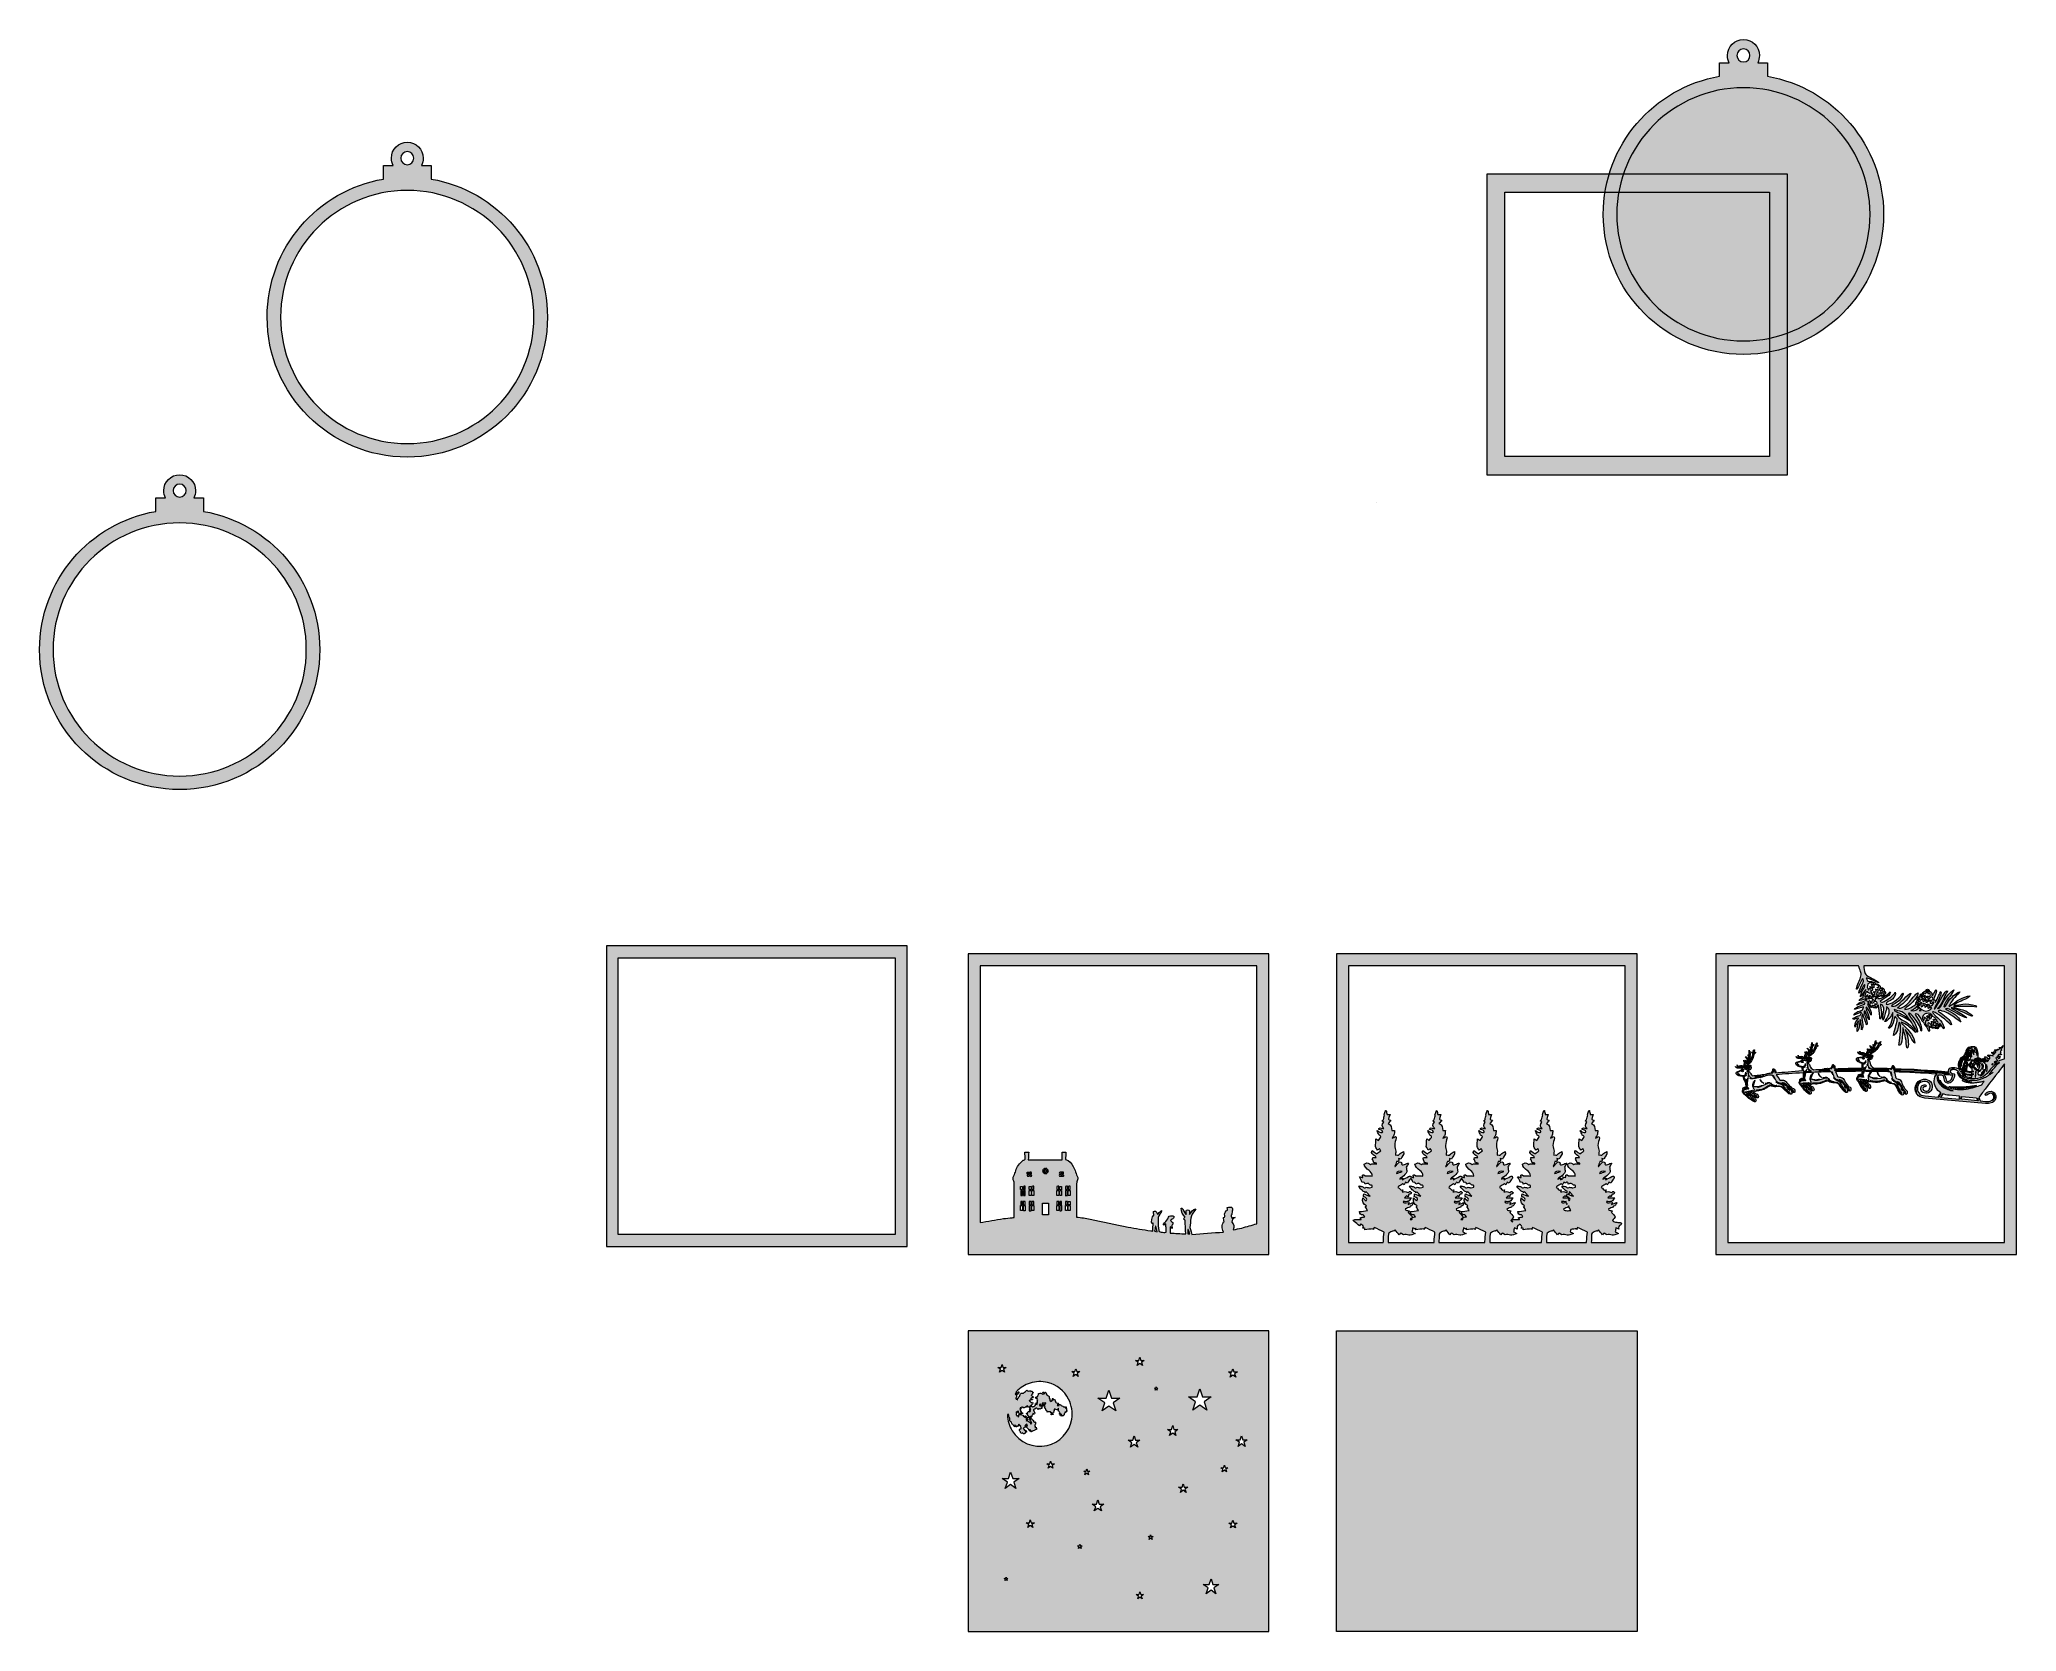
# Model space of a CAD drawing. Header units: inches. Extents: x -622 to 5817, y -2318 to 2869.
import ezdxf

# ---------------------------------------------------------------- set-up
doc = ezdxf.new("R2010")
doc.units = ezdxf.units.IN
doc.header["$MEASUREMENT"] = 0
doc.layers.add('Layer 1', color=7, linetype='Continuous')

# ---------------------------------------------------------------- blocks, each defined once
blk = doc.blocks.new('block 2')
at = {"layer": 'Layer 1', "true_color": 0x3e9984}
h = blk.add_hatch(color=125, dxfattribs=at)
h.dxf.hatch_style = 2
h.paths.add_polyline_path([(4837.4, -110.2), (4837.4, -1089.8), (5817, -1089.8), (5817, -110.2)])
edge = h.paths.add_edge_path()
edge.add_spline(control_points=[(4876.4, -1050.8), (4876.4, -1050.8), (4876.4, -149.2), (4876.4, -149.2), (4876.4, -149.2), (5302.7, -149.2), (5302.7, -149.2), (5305.1, -155.2), (5307.4, -161.4), (5309.3, -167), (5310, -169.2), (5310.8, -171.6), (5311.6, -174), (5311.9, -179.4), (5309.8, -185.3), (5307.8, -190.8), (5305.3, -197.4), (5294.4, -221.5), (5296.1, -225.2), (5297.9, -228.9), (5312.8, -190.9), (5316.1, -191.4), (5316.5, -191.5), (5316.8, -191.7), (5317.2, -192), (5317.7, -193.7), (5318.2, -195.4), (5318.7, -197.1), (5318.6, -199.9), (5317.5, -203.6), (5315, -207.5), (5309.7, -215.4), (5304.1, -232.5), (5304.1, -238), (5304.1, -238), (5310, -232.3), (5313.7, -224.1), (5316.4, -218), (5320.2, -211.1), (5322.3, -209.7), (5322.7, -211.1), (5323.1, -212.4), (5323.5, -213.8), (5322, -218.9), (5317.2, -226.8), (5314.9, -231), (5311.9, -236.4), (5308.5, -247.5), (5309, -249.8), (5309.5, -251.8), (5321.5, -229), (5326.4, -225.8), (5326.5, -226.2), (5326.6, -226.6), (5326.7, -227), (5322, -235.4), (5315.5, -248.5), (5317.5, -250.8), (5317.6, -251), (5317.8, -251.1), (5317.9, -251.3), (5312.2, -254.3), (5304.8, -259.5), (5304.2, -262), (5303.6, -264.4), (5318.8, -258.4), (5324, -256.3), (5324.5, -256.2), (5325.1, -256), (5325.7, -255.5), (5325.4, -258), (5325.1, -260.1), (5325, -261.8), (5319.9, -265.5), (5308.6, -266.6), (5305, -269.2), (5302.3, -270.9), (5293.8, -277.4), (5297.4, -276.6), (5300.6, -276.1), (5317.5, -269.8), (5323.3, -270), (5322.9, -271.2), (5322.5, -272.5), (5322.1, -273.8), (5318.6, -276.2), (5313.8, -276.8), (5307.9, -278.8), (5300.1, -281.4), (5289.8, -287.2), (5289.7, -291.3), (5297.2, -288.6), (5310, -284), (5319.3, -282.7), (5318.2, -285.8), (5317.2, -289), (5316.1, -292), (5312.6, -294.3), (5305.2, -296.4), (5300.8, -298.3), (5295.3, -300.7), (5287.7, -305.3), (5286.9, -310.1), (5293.3, -306.8), (5309.5, -299.5), (5312.6, -301.1), (5311.6, -303.6), (5310.5, -306), (5309.5, -308.1), (5309.3, -308.4), (5309.2, -308.7), (5309.1, -309), (5307.4, -310.2), (5305.4, -311.1), (5303, -311.8), (5292.4, -315.1), (5285.9, -318.2), (5283.6, -322.6), (5285, -323.8), (5288.6, -323.6), (5292.8, -321.5), (5297, -319.4), (5302.2, -318.8), (5302.9, -319.6), (5303.6, -320.3), (5300.3, -322.3), (5296.7, -326.9), (5293.2, -331.4), (5289, -344.4), (5291.4, -348.6), (5291.6, -346.3), (5296.5, -336.3), (5299, -332.6), (5301.5, -328.9), (5302.9, -326.7), (5302.1, -330.8), (5301.2, -334.9), (5296.4, -359), (5298.5, -362.4), (5299.1, -362.5), (5301.8, -361.2), (5304.6, -349.1), (5307.5, -336.9), (5306.5, -325.3), (5307.6, -323.7), (5308.7, -322.1), (5309, -324.8), (5310.5, -332.4), (5312, -340), (5313, -352.9), (5312.7, -357.8), (5315.9, -354.4), (5317.8, -343.9), (5315.9, -332.5), (5314.2, -322.8), (5312.3, -316.6), (5313.7, -311.7), (5314.7, -309.7), (5315.9, -307.7), (5317, -305.6), (5317.3, -310.1), (5319.3, -315.2), (5321.9, -321.6), (5325.5, -330.6), (5327.3, -338.1), (5329.2, -341.4), (5332, -336), (5329.1, -323.3), (5325.4, -314.5), (5322.6, -308), (5320.9, -302.4), (5321.1, -297.7), (5321.5, -296.9), (5321.8, -296.1), (5322.2, -295.4), (5325, -295.2), (5326, -300.6), (5327.9, -305.3), (5330, -310.5), (5334.1, -321), (5336.8, -324.8), (5338.7, -317), (5332.9, -304.1), (5331, -299.2), (5329.6, -295.7), (5327.1, -290.3), (5326.6, -286.4), (5327, -285.4), (5327.4, -284.5), (5327.8, -283.6), (5328.8, -283.8), (5330.4, -285.1), (5333.4, -289.3), (5338.5, -296.5), (5341.1, -308), (5343, -310), (5344.3, -309), (5345, -304.1), (5341.9, -294.9), (5339.3, -287.4), (5333.3, -279.3), (5331.6, -274.7), (5331.7, -274.7), (5331.7, -274.6), (5331.7, -274.6), (5332.7, -275.9), (5334.2, -276), (5336, -273.3), (5340.1, -283.4), (5344, -288.6), (5346.7, -282.4), (5353.7, -290.1), (5367.2, -287.9), (5364.7, -277), (5365.6, -277), (5366.4, -276.7), (5366.9, -276.2), (5368, -280.7), (5368.8, -286.3), (5369.4, -293.6), (5370.7, -309.9), (5372.7, -323.1), (5372.7, -323.1), (5377, -320), (5378.6, -307.3), (5377.4, -300), (5376.4, -293.6), (5372.8, -277.8), (5374.1, -274.2), (5376.2, -275.2), (5378.3, -276.2), (5380.5, -277.2), (5383.9, -282.7), (5386.9, -289.6), (5384.4, -298.4), (5381.5, -308.7), (5379.8, -320.9), (5383.3, -326.5), (5386.1, -321.9), (5388.4, -305), (5391.8, -296.8), (5394.4, -290.4), (5394.8, -286.5), (5393.8, -282.8), (5394.9, -283.3), (5396.1, -283.8), (5397.3, -284.2), (5401.9, -288.4), (5404.2, -294.3), (5401.9, -303.5), (5399.2, -314.3), (5390.2, -328.8), (5387.4, -330.3), (5391.7, -331.6), (5400.4, -324.1), (5404.1, -319.4), (5407.4, -315.3), (5412.4, -305.5), (5413.8, -301.2), (5415.7, -309.9), (5414.5, -328.5), (5400.5, -352.1), (5402.7, -354.1), (5412.4, -344.6), (5415.9, -334.9), (5419, -326.2), (5418.4, -311.5), (5423.1, -314.3), (5423.3, -314.5), (5423.4, -314.7), (5423.5, -314.9), (5424.9, -317), (5426.4, -319.4), (5428.1, -322), (5428.9, -324.7), (5428.8, -328), (5427.3, -332.7), (5424.8, -341.1), (5416, -375.3), (5416, -376.4), (5419.1, -376.9), (5426.8, -366.6), (5429.5, -360), (5431.8, -354.2), (5433, -334.7), (5435, -332.5), (5436, -334), (5437, -335.4), (5438, -336.9), (5442.6, -352.4), (5435.7, -393.9), (5434.1, -407.3), (5435.9, -408.3), (5441.5, -407.4), (5443.7, -394.2), (5445.8, -381.3), (5445.8, -359.5), (5447.4, -350.9), (5447.5, -351), (5447.6, -351.2), (5447.7, -351.4), (5449.2, -356.8), (5453.8, -375.2), (5455.9, -384.2), (5458.2, -393.8), (5457.7, -409.4), (5461.2, -417.4), (5468, -413.5), (5463.9, -384.3), (5460.6, -374.5), (5459, -369.7), (5457.6, -365.5), (5456.2, -362), (5456.3, -361.2), (5456.1, -359.6), (5454.9, -356.6), (5460, -362.5), (5469.2, -375.4), (5473, -382.9), (5477.6, -392.1), (5483.8, -398.7), (5485.6, -401), (5487.8, -384.8), (5465.4, -357.4), (5454.7, -347.8), (5449.9, -343.5), (5447.2, -340.9), (5445.2, -338.8), (5444.2, -337), (5443.1, -335.2), (5441.9, -333.3), (5442.8, -332.3), (5445.5, -333.6), (5453.7, -338.1), (5467.1, -345.6), (5481.6, -359.1), (5488, -365.7), (5483.2, -347.8), (5460.6, -333.5), (5449.7, -327.9), (5441.4, -323.6), (5435.5, -319.4), (5431.2, -315.1), (5430, -313), (5428.7, -310.8), (5427.6, -308.7), (5428.1, -308.3), (5429.1, -308.1), (5430.6, -308.4), (5438.1, -309.9), (5464.6, -325), (5468.7, -327.9), (5464.7, -317.8), (5452.1, -311.7), (5443, -306.6), (5435.6, -302.4), (5425.3, -298.9), (5420.2, -295.1), (5419.6, -293.9), (5419.1, -292.8), (5418.6, -291.7), (5426.7, -294.3), (5435.1, -296.6), (5443.7, -298.6), (5451, -301.9), (5457.9, -309.3), (5464.6, -318.3), (5472.3, -328.6), (5488.1, -352.8), (5493.6, -366.4), (5496.5, -365.8), (5493.6, -348.9), (5486.1, -336.2), (5478.9, -324.1), (5461.8, -305.1), (5466.5, -303), (5467, -303.1), (5467.4, -303.1), (5467.8, -303.2), (5474.6, -306.4), (5480.1, -312.8), (5490.5, -327.5), (5502.7, -344.7), (5506.5, -357.6), (5506.1, -362), (5510.4, -359.7), (5506.2, -339.1), (5498.1, -325.3), (5490.1, -311.6), (5482.2, -305.1), (5489.4, -305.3), (5489.4, -305.2), (5489.4, -305.2), (5489.4, -305.2), (5489.6, -305.2), (5489.9, -305.2), (5490.2, -305.2), (5494.7, -305.7), (5497.5, -307.4), (5505.9, -319.3), (5506.3, -319.9), (5506.7, -320.5), (5507.1, -321.1), (5507.8, -327), (5510.4, -331.9), (5514.7, -332.4), (5515.1, -333), (5515.6, -333.7), (5516, -334.4), (5517.8, -340.6), (5521.5, -346.3), (5525, -348.8), (5528.6, -354.9), (5531.2, -360), (5531.7, -362.5), (5534.5, -362.2), (5534.2, -355.8), (5531.6, -348), (5531.9, -347.5), (5532.1, -346.9), (5532.4, -346.1), (5541.3, -352.5), (5546.7, -355.5), (5547.5, -349.6), (5554.8, -356.8), (5564, -355), (5562.3, -349.3), (5568.2, -351.1), (5570.4, -345), (5565.1, -339), (5566.3, -338.6), (5567, -337.5), (5567, -336), (5571.8, -341.9), (5576.5, -348.2), (5580.8, -354.5), (5583.9, -352.5), (5574, -331.9), (5569.6, -326.9), (5567, -323.9), (5556.1, -314.4), (5549, -307), (5548.5, -306.2), (5547.7, -305.3), (5546.7, -304.5), (5544.8, -302.5), (5543.5, -300.7), (5543, -299.5), (5544.2, -299.2), (5545.5, -298.9), (5546.7, -298.7), (5558.9, -303.2), (5589.4, -325.4), (5603.7, -341.7), (5606, -342.1), (5606.1, -335), (5596.8, -324.1), (5588.5, -314.3), (5563.1, -299.3), (5562.1, -295.3), (5563.5, -294.9), (5565, -294.6), (5566.3, -294.2), (5575.8, -295.3), (5597.4, -303.1), (5609.9, -312.7), (5624.4, -323.8), (5632.5, -329.8), (5635, -331.6), (5637.5, -333.4), (5629.7, -316.1), (5612.2, -304.6), (5598.5, -295.6), (5587.3, -291.8), (5585.4, -289.6), (5587.8, -289), (5589.8, -288.6), (5591.4, -288.4), (5599, -290.2), (5612, -296.7), (5622, -303.4), (5635.1, -312.3), (5651.5, -317.9), (5655, -318.1), (5649.1, -310), (5602.4, -286.2), (5604.8, -285.7), (5607.1, -285.2), (5647.6, -300.8), (5656.7, -306.3), (5665.9, -311.8), (5672.6, -313.5), (5673.9, -312.5), (5669.8, -307), (5654.7, -295.6), (5642.6, -292.4), (5630.5, -289.2), (5609.7, -283.6), (5611.6, -282.7), (5613.6, -281.8), (5647.2, -278.9), (5687.3, -283.3), (5687, -276.1), (5663.2, -273.5), (5652.4, -273.2), (5641.6, -272.9), (5614.6, -278.8), (5612.5, -277.9), (5613.7, -272.9), (5645.2, -260), (5650.6, -257.3), (5656, -254.6), (5664.7, -250), (5666.2, -246.4), (5655.4, -247.7), (5642.2, -252.4), (5633.2, -257.5), (5624.9, -262.1), (5605.7, -276.4), (5598.4, -280.3), (5597.9, -280.4), (5597.4, -280.5), (5597, -280.6), (5599.9, -272.2), (5611.8, -254.2), (5626, -242.2), (5629.8, -239), (5631, -236.4), (5632.2, -233.8), (5625.5, -234.4), (5609.8, -246.2), (5597.9, -261.3), (5588.7, -272.9), (5587.3, -279.4), (5582.7, -283.4), (5582.7, -283.4), (5582.7, -283.4), (5582.7, -283.4), (5577.7, -282.5), (5583.1, -273.8), (5588.2, -264.2), (5593.9, -253.2), (5612.9, -234.5), (5613.4, -227.7), (5601.1, -230.4), (5579.4, -263.4), (5574, -274.9), (5571.2, -280.9), (5568.2, -284.5), (5565.1, -286.6), (5563.3, -286.9), (5561.4, -287.3), (5559.6, -287.6), (5565.2, -283.6), (5571.4, -274.9), (5575.4, -266.2), (5580, -256), (5587.7, -236.1), (5593.9, -231.3), (5593.9, -231.3), (5590.3, -229.5), (5587.6, -231.5), (5581.9, -235.7), (5557.1, -280.6), (5550.8, -289), (5550.3, -289.1), (5549.7, -289.2), (5549.2, -289.3), (5549.9, -285.8), (5556.7, -274.9), (5561.3, -265.2), (5566.7, -253.9), (5574.6, -234.8), (5570, -232.1), (5568.3, -236.7), (5560.3, -253.5), (5552.5, -268.4), (5553, -266.7), (5553.3, -264.9), (5552.9, -263.4), (5551.6, -257.6), (5546.2, -259.9), (5546.2, -259.9), (5546.2, -259.9), (5548.8, -255.9), (5548.4, -251.4), (5553.2, -244.9), (5558.6, -232.5), (5554.8, -226.3), (5551.9, -232), (5547.4, -240), (5544.3, -244.6), (5542.9, -244.1), (5541.7, -244.5), (5541.7, -244.5), (5542.6, -236.4), (5536.9, -231.3), (5533.3, -232.2), (5533.3, -232.2), (5532.7, -225.2), (5527.2, -224.9), (5521.8, -224.5), (5519.8, -232.9), (5519.8, -232.9), (5516.9, -229.4), (5512.8, -235.5), (5511.2, -239.6), (5507, -239.3), (5503.8, -242.5), (5502.5, -249), (5495.7, -249.9), (5492.5, -254.4), (5493.8, -264.1), (5490.4, -264.9), (5488.3, -268.3), (5489.4, -273.4), (5482.8, -279.8), (5467.3, -290.8), (5453.4, -291.3), (5452.2, -290.5), (5453.1, -288.9), (5455.1, -287), (5458.7, -283.5), (5469.4, -277.8), (5476.7, -269.4), (5484, -261.1), (5495, -247.4), (5497.3, -236.9), (5490.8, -238.7), (5483.4, -246.7), (5472.5, -261.3), (5461.7, -275.9), (5448.5, -284.7), (5439.2, -286.4), (5437.4, -286.8), (5435.9, -287), (5434.7, -287), (5433.1, -286.6), (5431.5, -286.1), (5429.9, -285.7), (5429.9, -285.2), (5430.4, -284.7), (5431.3, -284.2), (5434.5, -282.7), (5445.2, -273.7), (5452.6, -267), (5460, -260.3), (5471.8, -244.7), (5473.2, -238), (5462.5, -241.9), (5439.3, -270), (5428.1, -276.3), (5420.7, -280.5), (5414.9, -281), (5412.1, -280.3), (5411.8, -280.2), (5411.4, -280.1), (5411.1, -280), (5410.4, -279.6), (5410.2, -279.2), (5410.5, -278.8), (5411.7, -277.1), (5417.3, -274.9), (5430, -266.6), (5442.7, -258.4), (5450.9, -238.4), (5446.8, -237.7), (5430.7, -262.1), (5405.4, -274), (5395.7, -274.5), (5394.8, -274.2), (5393.8, -273.8), (5392.9, -273.5), (5388.7, -268), (5406.2, -262.8), (5413, -257.4), (5420.3, -251.6), (5425.9, -237.1), (5421.8, -235), (5416, -246.7), (5400.6, -256.3), (5389.6, -263.1), (5385, -265.9), (5381.4, -267), (5378.6, -267.3), (5376.6, -266.3), (5374.7, -265.3), (5373, -264.4), (5375.9, -261.8), (5386.9, -255.9), (5395, -250.5), (5404.5, -244.1), (5407.7, -235.4), (5406.1, -233.6), (5386.9, -252.8), (5371.3, -256.6), (5365.8, -255.5), (5366.8, -252.1), (5362, -247.6), (5360.8, -245.8), (5370.4, -251.4), (5373.9, -249.3), (5374.2, -245.6), (5380.7, -252.1), (5391, -247.4), (5387.5, -242), (5393.1, -239.9), (5390.5, -232.1), (5386.2, -230.5), (5387, -226.7), (5385.1, -219.5), (5373.6, -219.4), (5374.3, -213.5), (5366.4, -208.2), (5358.4, -208.4), (5360.9, -203.3), (5346.9, -199), (5337, -200.2), (5334.9, -199.2), (5332.5, -197.9), (5330.4, -196.5), (5329.5, -193.9), (5328.7, -191.4), (5328, -189), (5336.4, -188.3), (5368.8, -206.8), (5368.3, -203.8), (5367.8, -200.5), (5348.4, -191), (5337.6, -185), (5330.3, -180.9), (5326.2, -177.9), (5324.1, -174.4), (5321.8, -164.9), (5320.4, -156.4), (5319.4, -149.2), (5319.4, -149.2), (5778, -149.2), (5778, -149.2), (5778, -149.2), (5778, -452), (5778, -452), (5772, -453.3), (5763.9, -455.9), (5755.9, -459.9), (5755.7, -459.1), (5755.4, -458.7), (5754.8, -458.7), (5753.5, -458.8), (5754.8, -457.8), (5754, -455), (5753.3, -452.3), (5751.5, -452.9), (5751.2, -451.4), (5750.9, -449.9), (5748.5, -446.5), (5751.6, -446.9), (5754.6, -447.2), (5755.6, -447.2), (5755.9, -448.6), (5756.2, -450), (5757.2, -452.6), (5758.9, -451.5), (5760.7, -450.3), (5761.2, -452.8), (5762, -450.8), (5762.8, -448.7), (5763.4, -446.3), (5761.5, -446.6), (5759.6, -446.9), (5758.9, -446.6), (5760.5, -445.5), (5762, -444.4), (5767.3, -444.4), (5763.6, -443.3), (5759.9, -442.3), (5758.6, -442.2), (5758, -443.7), (5757.5, -445.3), (5753.4, -444.5), (5756, -441.7), (5758.7, -439), (5759.6, -436.5), (5761.6, -438.2), (5763.6, -439.8), (5763.2, -438.8), (5765.2, -438.3), (5767.2, -437.7), (5769, -441.3), (5768.5, -438.2), (5768.1, -435.2), (5765.7, -436.6), (5764.5, -435.7), (5763.4, -434.8), (5764.3, -431.6), (5766.1, -431.8), (5768, -432.1), (5767.6, -430.6), (5766.5, -430.2), (5765.5, -429.9), (5763.6, -428.4), (5765.3, -427.6), (5767.5, -426.5), (5765.7, -424.3), (5765.7, -423.7), (5765.8, -423.2), (5767.6, -422.8), (5768.4, -423.6), (5769.3, -424.3), (5771.1, -424), (5769.3, -423), (5767.6, -422), (5766.4, -422.7), (5767.5, -420.9), (5768.6, -419.1), (5768.9, -419.4), (5769.2, -417.9), (5769.5, -416.4), (5773.6, -408.8), (5770.1, -413.3), (5770.1, -413.3), (5772.5, -410.2), (5772.5, -410.2), (5776, -405.7), (5769.7, -413), (5768.3, -413.6), (5766.9, -414.3), (5765.4, -416.6), (5763.9, -418.1), (5762.5, -419.6), (5763.6, -416.3), (5762.1, -414.9), (5760.7, -413.4), (5762, -414.6), (5762, -416), (5762.1, -417.9), (5760.9, -421), (5760.4, -421.2), (5759.9, -421.3), (5760.1, -420.5), (5759.1, -421.3), (5758.1, -422.2), (5755.6, -421.2), (5755, -420.3), (5754.4, -419.3), (5753.3, -423.4), (5754, -425), (5754.7, -426.7), (5751.4, -427.2), (5750.8, -423.2), (5750.5, -421.6), (5749.2, -422.3), (5746.1, -422.7), (5743, -423.1), (5747.6, -425), (5747.6, -427.1), (5747.6, -429.1), (5747.6, -427.1), (5749.7, -428.5), (5751.7, -430), (5748.3, -431), (5746.3, -434.3), (5744.4, -437.6), (5742.6, -433.8), (5743.9, -432.9), (5745.2, -431.9), (5745.7, -432.8), (5743.8, -429.5), (5741.8, -426.1), (5743.8, -429.5), (5743.1, -431.2), (5742.4, -433), (5739.6, -433.4), (5739.4, -431.5), (5739.2, -429.6), (5737.8, -429.6), (5736.1, -430.9), (5734.3, -432.1), (5737.8, -430.3), (5737.2, -432.3), (5736.5, -434.3), (5738.3, -436.2), (5739.7, -436.2), (5741.2, -436.2), (5741.4, -437.1), (5742.5, -439.9), (5743.7, -442.8), (5739.8, -441.4), (5738.3, -441.4), (5736.7, -441.5), (5736.9, -439.7), (5734, -439.7), (5731.2, -439.7), (5730.5, -441.2), (5730.2, -439.8), (5730, -438.5), (5727.8, -439.2), (5724.4, -440.1), (5721, -440.9), (5723.5, -442.6), (5724.8, -441.9), (5726.1, -441.2), (5724.8, -442.6), (5724.9, -443.5), (5725, -444.5), (5725.4, -445.3), (5728.7, -444.1), (5731.9, -442.8), (5729.9, -447.7), (5729.9, -447.7), (5729.9, -447.7), (5729.7, -449.7), (5730.3, -451.7), (5730.8, -453.8), (5726.2, -450.8), (5724.9, -450), (5723.6, -449.2), (5724.4, -451.7), (5722.8, -451.8), (5721.2, -451.9), (5720.9, -448.4), (5719.4, -446.7), (5717.8, -444.9), (5717.2, -444.5), (5714.5, -445), (5711.7, -445.5), (5712, -448.5), (5714.9, -449.3), (5717.7, -450.1), (5715.5, -451.3), (5715.1, -451.9), (5714.7, -452.5), (5713.1, -451.1), (5709.2, -450.7), (5705.2, -450.2), (5706.9, -453.5), (5709.9, -453.4), (5712.8, -453.3), (5712.7, -456.1), (5715.9, -455), (5719.1, -453.9), (5719.5, -454.7), (5717.7, -455.9), (5716, -457.1), (5717.9, -458.2), (5720.6, -457.3), (5723.3, -456.4), (5723.5, -455), (5725.7, -455.5), (5727.8, -456), (5724, -458.4), (5723.4, -459.2), (5722.8, -460), (5722.4, -461), (5720.3, -460.1), (5718.3, -459.2), (5717.6, -460.8), (5715.6, -461.7), (5715, -461), (5714.3, -460.3), (5713.6, -459.7), (5713.7, -459.1), (5713.8, -458.5), (5713.7, -457.8), (5713.6, -456.4), (5712.5, -456.9), (5711.3, -457.7), (5704.1, -452), (5695.8, -449), (5691.6, -447.8), (5691.6, -444.7), (5691.4, -439), (5690.7, -433.1), (5689, -420.5), (5685.5, -413.7), (5680, -412.3), (5672.7, -410.4), (5665.5, -411.2), (5660.8, -414.4), (5657.6, -416.5), (5655.6, -419.5), (5654.9, -423.1), (5653.8, -424.7), (5652.6, -427.6), (5653.7, -430.6), (5652.4, -431.1), (5650.7, -432.1), (5650.3, -434.4), (5650.3, -434.6), (5650.2, -434.9), (5650.1, -435.4), (5649.2, -435.8), (5648.4, -436.6), (5647.6, -437.9), (5647.4, -438.1), (5645.9, -440.4), (5645.1, -443.6), (5643, -444.1), (5633.3, -447.3), (5629.2, -462.9), (5626.8, -472.3), (5629.5, -479.8), (5630.4, -482), (5630.3, -482.3), (5630.3, -482.6), (5630.3, -482.8), (5630.1, -483.4), (5629.8, -484.7), (5629.4, -486), (5626.6, -483), (5622.6, -480.7), (5615.9, -480.1), (5601.5, -478.8), (5595.8, -485.1), (5595.3, -490.9), (5595.2, -492), (5595.4, -493.1), (5595.6, -494.2), (5534.2, -488.6), (5475.5, -485.2), (5420.2, -483.5), (5420.4, -480.6), (5419.6, -477.4), (5416.8, -474.5), (5416.3, -474), (5415.6, -473.8), (5414.9, -473.8), (5414.7, -473.8), (5414.5, -473.9), (5414.4, -473.9), (5413.5, -474.2), (5412.9, -474.9), (5412.7, -475.7), (5412.7, -475.8), (5411.6, -481.1), (5408.1, -483.2), (5403.7, -483.1), (5399.2, -483), (5394.9, -482.9), (5392.4, -482.5), (5389.4, -482.3), (5385.6, -482.6), (5385.3, -482.6), (5385.1, -482.7), (5384.8, -482.7), (5374, -482.5), (5363.4, -482.3), (5353, -482.3), (5352.9, -482.2), (5352.7, -482.2), (5352.6, -482.1), (5343.5, -477.2), (5342.4, -473.2), (5340.9, -467.7), (5340.7, -466.9), (5340.4, -466), (5340.1, -465), (5339, -461.2), (5337.3, -458.4), (5336.1, -456.3), (5336, -456), (5335.8, -455.7), (5335.7, -455.4), (5339.5, -454.9), (5348.5, -453.5), (5348.8, -442.3), (5348.9, -441.3), (5348.3, -440.5), (5347.4, -440.1), (5347.1, -439.9), (5344.4, -438.7), (5341, -439), (5339, -439.1), (5337.1, -439.8), (5335.5, -440.9), (5334.1, -441.8), (5333.1, -442.5), (5332.3, -443.1), (5331.5, -443.7), (5331, -444.1), (5330.6, -444.3), (5331.8, -442), (5334.1, -438.6), (5337.9, -437.5), (5343.8, -435.7), (5353.7, -432.1), (5361.9, -421.3), (5370.3, -410.1), (5368.7, -410.2), (5373.4, -408.3), (5378.1, -406.3), (5376.3, -402.7), (5372.4, -403.9), (5372.4, -403.9), (5373.8, -398.4), (5375.4, -396), (5375.4, -396), (5371.2, -395.7), (5368, -404.1), (5364.7, -412.5), (5360.4, -417.5), (5355.6, -422.5), (5355.6, -422.5), (5356.3, -418), (5354.4, -412.9), (5358, -406), (5358.3, -404.5), (5361.3, -402.8), (5364.9, -400.9), (5362.6, -398), (5359.5, -399.2), (5359.5, -399.2), (5357.7, -394.5), (5358.7, -392.2), (5358.7, -392.2), (5357.3, -393.3), (5355.5, -401.1), (5354.8, -404.3), (5353.8, -407), (5352.8, -409.4), (5352, -408.1), (5351, -406.8), (5349.7, -405.6), (5349.7, -405.6), (5350.7, -408.3), (5351.5, -411.9), (5350.3, -414.3), (5348.8, -416.4), (5347.3, -418.6), (5347.3, -418.6), (5345, -409), (5339.5, -408.6), (5339.5, -408.6), (5347.8, -418.4), (5342.5, -423.2), (5341.8, -423.9), (5341.1, -424.4), (5340.5, -424.9), (5340.2, -422.6), (5339, -420.2), (5336, -418.9), (5336, -418.9), (5338.2, -422.6), (5337.1, -427), (5336.2, -427.4), (5335.7, -427.4), (5335.7, -427.4), (5335.7, -427.4), (5335.3, -419.1), (5329.2, -419.1), (5329.2, -419.1), (5335.4, -422.2), (5331.1, -428.1), (5328.1, -432.3), (5328.1, -435), (5325.5, -435.5), (5322.9, -436), (5323.1, -432.2), (5316.7, -432.2), (5306.8, -432.3), (5308, -430.3), (5307.3, -426.5), (5307.3, -426.5), (5304.4, -433.7), (5310.8, -434.5), (5314.3, -434.9), (5316.6, -435.2), (5318.7, -436.6), (5317.8, -436.3), (5316.8, -436), (5315.6, -435.7), (5308.2, -434), (5304.6, -435.8), (5300.4, -429.4), (5300.4, -429.4), (5300, -436.6), (5307.9, -437.8), (5314.4, -438.8), (5317.5, -439.2), (5321, -444.1), (5320.6, -444.1), (5320.2, -444.2), (5319.8, -444.2), (5318.2, -444.3), (5316.7, -444.6), (5315.1, -445.2), (5312.9, -446.1), (5309.4, -446.5), (5306.4, -446.8), (5301.2, -447.4), (5298.2, -447.9), (5296.6, -449.5), (5295.7, -450.5), (5295.3, -451.8), (5295.5, -453.3), (5295.8, -456.7), (5299.4, -460.2), (5301.6, -461.7), (5304.1, -463.4), (5311, -466.2), (5314.4, -467.6), (5314.2, -469.5), (5314, -472.8), (5314.2, -477), (5314.3, -478.8), (5314.5, -480.6), (5314.7, -482.2), (5283.4, -482.4), (5253.7, -483.1), (5225.6, -484.1), (5226.4, -479.9), (5225.9, -474.9), (5221.1, -471.3), (5220.5, -470.9), (5219.8, -470.7), (5219.1, -470.9), (5219, -470.9), (5218.8, -471), (5218.7, -471.1), (5217.8, -471.4), (5217.3, -472.2), (5217.3, -473.1), (5217.3, -473.2), (5216.8, -480.6), (5212, -482.3), (5211.5, -482.4), (5211.1, -482.6), (5210.6, -482.7), (5208.6, -483.1), (5206.8, -483), (5204.4, -483), (5201.2, -482.8), (5197.3, -482.7), (5191.5, -484), (5191.1, -484.1), (5190.8, -484.2), (5190.4, -484.3), (5188.3, -484.8), (5186.3, -485.4), (5184.3, -485.9), (5174.8, -486.4), (5165.5, -486.9), (5156.4, -487.5), (5148.8, -484.2), (5147.2, -480.7), (5145.1, -476), (5144.7, -475.1), (5144.3, -474.3), (5143.9, -473.4), (5142.2, -469.8), (5140.1, -467.2), (5138.7, -465.3), (5138.5, -465.1), (5138.3, -464.8), (5138.1, -464.6), (5141.8, -463.5), (5150.5, -460.7), (5149.1, -449.6), (5149, -448.7), (5148.3, -447.9), (5147.4, -447.6), (5147.1, -447.5), (5144.2, -446.8), (5140.9, -447.5), (5138.9, -448), (5137.1, -448.9), (5135.7, -450.2), (5134.5, -451.3), (5133.6, -452.2), (5132.9, -453), (5132.2, -453.6), (5131.8, -454), (5131.4, -454.4), (5132.3, -451.9), (5134, -448.2), (5137.6, -446.5), (5143.1, -443.8), (5152.4, -438.8), (5158.9, -426.9), (5165.5, -414.6), (5163.9, -415), (5168.3, -412.3), (5172.6, -409.7), (5170.4, -406.3), (5166.6, -408.2), (5166.6, -408.2), (5167.2, -402.5), (5168.4, -399.8), (5168.4, -399.8), (5164.3, -400.2), (5162.3, -409), (5160.4, -417.8), (5156.9, -423.4), (5152.8, -429.1), (5152.8, -429.1), (5152.8, -424.5), (5150.2, -419.7), (5152.7, -412.4), (5152.8, -410.9), (5155.6, -408.7), (5158.8, -406.3), (5156, -403.7), (5153.2, -405.5), (5153.2, -405.5), (5150.7, -401), (5151.4, -398.6), (5151.4, -398.6), (5150.2, -399.9), (5149.5, -407.9), (5149.3, -411.2), (5148.8, -414), (5148.1, -416.5), (5147.1, -415.3), (5145.9, -414.2), (5144.4, -413.2), (5144.4, -413.2), (5145.9, -415.7), (5147.2, -419.2), (5146.3, -421.7), (5145.2, -424.1), (5144, -426.4), (5144, -426.4), (5140.4, -417.3), (5134.9, -417.7), (5134.9, -417.7), (5144.5, -426.2), (5140, -431.7), (5139.4, -432.5), (5138.8, -433.1), (5138.3, -433.7), (5137.6, -431.4), (5136.1, -429.3), (5133, -428.4), (5133, -428.4), (5135.7, -431.8), (5135.2, -436.2), (5134.3, -436.8), (5133.9, -436.8), (5133.9, -436.8), (5133.9, -436.8), (5132.2, -428.7), (5126.3, -429.6), (5126.3, -429.6), (5132.8, -431.8), (5129.5, -438.3), (5127.1, -442.9), (5127.5, -445.5), (5125, -446.4), (5122.5, -447.3), (5122.1, -443.5), (5115.8, -444.5), (5106.1, -446), (5107, -443.8), (5105.7, -440.3), (5105.7, -440.3), (5103.9, -447.8), (5110.3, -447.6), (5113.9, -447.5), (5116.2, -447.4), (5118.4, -448.5), (5117.5, -448.3), (5116.5, -448.2), (5115.2, -448.1), (5107.7, -447.5), (5104.4, -449.8), (5099.3, -444.2), (5099.3, -444.2), (5100, -451.3), (5108, -451.3), (5114.6, -451.3), (5117.7, -451.3), (5121.9, -455.6), (5121.5, -455.7), (5121.1, -455.8), (5120.7, -455.8), (5119.1, -456.2), (5117.7, -456.8), (5116.2, -457.6), (5114.1, -458.7), (5110.8, -459.7), (5107.8, -460.5), (5102.8, -461.8), (5099.9, -462.7), (5098.6, -464.6), (5097.8, -465.7), (5097.6, -467.1), (5098, -468.5), (5098.9, -471.8), (5102.9, -474.7), (5105.3, -475.9), (5108, -477.2), (5115.3, -479), (5118.8, -479.8), (5118.9, -481.7), (5119.2, -485), (5120.1, -489.2), (5120.1, -489.4), (5120.2, -489.7), (5120.2, -490), (5087.1, -492.4), (5057.8, -495.3), (5032.8, -498), (5033.4, -493.5), (5032.4, -487.9), (5026.6, -484.8), (5025.9, -484.5), (5025.2, -484.5), (5024.5, -484.7), (5024.4, -484.8), (5024.2, -484.9), (5024.1, -485), (5023.4, -485.5), (5023, -486.3), (5023.1, -487.2), (5023.1, -487.3), (5023.8, -494.7), (5019.2, -497.1), (5018.8, -497.3), (5018.4, -497.5), (5018, -497.7), (5016, -498.4), (5014.2, -498.6), (5011.9, -498.9), (5008.7, -499.3), (5004.8, -499.7), (4999.3, -501.9), (4999.2, -502), (4999.1, -502), (4999, -502.1), (4991.7, -503), (4985, -503.9), (4978.8, -504.7), (4970.5, -505.6), (4963.3, -506.5), (4957.1, -507.2), (4955, -505.5), (4953.7, -503.5), (4952.2, -501.2), (4951.7, -500.4), (4951.2, -499.7), (4950.6, -498.9), (4948.4, -495.6), (4946, -493.4), (4944.2, -491.7), (4944, -491.5), (4943.7, -491.3), (4943.5, -491), (4947, -489.4), (4955.2, -485.3), (4952.1, -474.6), (4951.8, -473.6), (4951, -473), (4950.1, -472.8), (4949.8, -472.8), (4946.8, -472.5), (4943.6, -473.8), (4941.7, -474.5), (4940.1, -475.7), (4938.9, -477.2), (4937.9, -478.5), (4937.1, -479.5), (4936.5, -480.4), (4936, -481.1), (4935.7, -481.6), (4935.3, -482), (4935.8, -479.4), (4937, -475.5), (4940.2, -473.2), (4945.3, -469.8), (4953.7, -463.3), (4958.2, -450.6), (4962.9, -437.4), (4961.3, -438), (4965.2, -434.7), (4969.1, -431.5), (4966.4, -428.5), (4963, -430.9), (4963, -430.9), (4962.7, -425.2), (4963.5, -422.4), (4963.5, -422.4), (4959.4, -423.4), (4958.8, -432.4), (4958.3, -441.3), (4955.7, -447.5), (4952.5, -453.7), (4952.5, -453.7), (4951.8, -449.2), (4948.6, -444.8), (4949.8, -437.2), (4949.7, -435.7), (4952.1, -433.2), (4954.9, -430.2), (4951.8, -428.1), (4949.3, -430.3), (4949.3, -430.3), (4946.1, -426.3), (4946.4, -423.8), (4946.4, -423.8), (4945.4, -425.3), (4946, -433.3), (4946.3, -436.5), (4946.2, -439.4), (4945.9, -442), (4944.7, -441), (4943.4, -440), (4941.8, -439.3), (4941.8, -439.3), (4943.6, -441.6), (4945.5, -444.8), (4945, -447.4), (4944.3, -449.9), (4943.5, -452.4), (4943.5, -452.4), (4938.4, -443.9), (4933.1, -445.3), (4933.1, -445.3), (4943.9, -452.1), (4940.3, -458.3), (4939.8, -459.1), (4939.4, -459.8), (4938.9, -460.5), (4937.9, -458.4), (4936, -456.5), (4932.8, -456.1), (4932.8, -456.1), (4936, -459), (4936.3, -463.5), (4935.5, -464.1), (4935, -464.3), (4935, -464.3), (4935, -464.3), (4932.2, -456.5), (4926.4, -458.3), (4926.4, -458.3), (4933.2, -459.5), (4930.9, -466.4), (4929.3, -471.3), (4930.1, -473.8), (4927.8, -475.1), (4925.5, -476.4), (4924.5, -472.7), (4918.4, -474.6), (4909, -477.7), (4909.5, -475.4), (4907.8, -472), (4907.8, -472), (4907.2, -479.7), (4913.5, -478.6), (4916.9, -477.9), (4919.2, -477.5), (4921.6, -478.2), (4920.7, -478.2), (4919.6, -478.2), (4918.4, -478.3), (4910.8, -478.9), (4907.9, -481.7), (4902, -476.9), (4902, -476.9), (4903.8, -483.8), (4911.7, -482.6), (4918.2, -481.6), (4921.3, -481), (4926.1, -484.7), (4925.7, -484.8), (4925.4, -485), (4925, -485.1), (4923.5, -485.7), (4922.1, -486.5), (4920.8, -487.5), (4918.9, -489), (4915.7, -490.4), (4912.9, -491.7), (4908.2, -493.8), (4905.5, -495.1), (4904.5, -497.2), (4903.9, -498.4), (4903.9, -499.8), (4904.5, -501.1), (4905.9, -504.3), (4910.3, -506.5), (4912.9, -507.3), (4915.8, -508.1), (4923.3, -508.8), (4926.8, -509), (4927.2, -511), (4928.1, -514.2), (4929.5, -518.1), (4931.4, -523.3), (4934.2, -528.1), (4935.1, -529.7), (4935.3, -532), (4935.8, -538.2), (4937.4, -542.7), (4935.4, -542.9), (4933, -543.4), (4930.9, -544.2), (4929.5, -544.8), (4928.4, -545.5), (4927.5, -546.2), (4925.5, -548), (4925.6, -550.8), (4926.6, -553.2), (4925.4, -554.7), (4924.5, -556.8), (4925.1, -559.5), (4926.2, -564.4), (4928.4, -566), (4931.6, -568.4), (4933.5, -569.8), (4935.8, -571.6), (4938.9, -574.6), (4942.8, -578.6), (4948.5, -583), (4953.9, -586.6), (4963.4, -592.8), (4965.6, -591.9), (4966.5, -591.6), (4966.6, -591.5), (4966.8, -591.5), (4966.9, -591.4), (4968, -590.8), (4968.7, -589.6), (4968.8, -588.2), (4969.1, -584.9), (4965.7, -579.7), (4963.3, -577.8), (4961.9, -576.7), (4960.3, -576.4), (4959.1, -576.2), (4957.6, -575.9), (4957.2, -575.8), (4956.7, -575), (4955.2, -572.1), (4952.6, -570.5), (4949.4, -568.4), (4948.2, -567.6), (4946.8, -566.7), (4945.3, -565.7), (4944.6, -565.2), (4943.9, -564.7), (4943.3, -564.2), (4946, -565), (4948.7, -567), (4950.9, -568.6), (4951.5, -569), (4952, -569.3), (4952.5, -569.7), (4952.9, -570), (4953.4, -570.3), (4953.9, -570.7), (4957.1, -572.9), (4960.6, -575.4), (4964.1, -575.5), (4965, -575.5), (4967, -576.7), (4968.2, -577.5), (4970.5, -578.9), (4972.4, -580.2), (4974.3, -579.4), (4974.7, -579.2), (4975.1, -579), (4975.4, -578.7), (4977.5, -576.5), (4975.8, -572.2), (4975.4, -571.3), (4974, -567.9), (4971.5, -565.9), (4968.8, -565.9), (4967.1, -565.8), (4966.2, -565.2), (4964.8, -564.3), (4963.7, -563.6), (4962.3, -562.6), (4960.4, -562), (4960, -561.9), (4959.7, -561.8), (4959.4, -561.7), (4959.7, -561.6), (4960, -561.4), (4960.3, -561.3), (4962, -560.6), (4963.2, -560), (4964.5, -559.3), (4965.7, -558.6), (4967, -558), (4968.8, -557.2), (4970, -556.8), (4972.1, -556.5), (4974.5, -556.3), (4979, -555.9), (4985, -555.2), (4992.1, -552.4), (4993.4, -551.9), (4994.8, -551.3), (4996.1, -550.6), (5000.2, -548.5), (5003.5, -546.4), (5006.4, -544.5), (5009, -542.8), (5011.2, -541.4), (5013.1, -540.6), (5015, -539.9), (5016.4, -539.8), (5018, -540.3), (5018.5, -540.4), (5019.1, -540.6), (5019.6, -540.7), (5025.6, -542.6), (5030.3, -544.2), (5039.6, -542.5), (5047.8, -541.1), (5052.7, -543), (5058.6, -549.8), (5064.7, -556.9), (5073.6, -564.1), (5076, -565.5), (5079.1, -567.4), (5081.3, -568), (5083, -567.3), (5086.9, -565.7), (5085, -560.2), (5084.4, -558.4), (5084.2, -557.8), (5084, -557.3), (5083.7, -556.9), (5083.8, -556.9), (5083.8, -556.9), (5083.9, -556.9), (5084.2, -557.1), (5085.2, -557.9), (5085.9, -558.5), (5088.7, -560.7), (5091, -562.6), (5093.3, -561.7), (5094.2, -561.3), (5095.6, -560.3), (5095.3, -557.4), (5094.8, -551.9), (5093.4, -548.6), (5087.8, -547.6), (5084.5, -547), (5077, -538.9), (5073.4, -535), (5072.1, -533.6), (5070.8, -532), (5069.6, -530.4), (5066.1, -526), (5062.9, -521.9), (5058.1, -521.6), (5056.6, -521.5), (5054.9, -521.6), (5053.3, -521.7), (5048.9, -522), (5046, -522.1), (5045.1, -520.1), (5044.1, -518), (5039.4, -508.9), (5034.6, -503.6), (5059.7, -501.4), (5089.1, -499.3), (5122.4, -497.5), (5123, -499.3), (5123.5, -500.7), (5123.8, -501.5), (5123.6, -503.8), (5123.2, -510), (5124, -514.6), (5122.1, -514.6), (5119.6, -514.7), (5117.4, -515.2), (5116, -515.5), (5114.7, -516), (5113.7, -516.6), (5111.4, -518.1), (5111.2, -520.9), (5111.7, -523.4), (5110.3, -524.6), (5109.1, -526.6), (5109.3, -529.3), (5109.7, -534.4), (5111.5, -536.3), (5114.3, -539.2), (5116, -540.9), (5118, -543), (5120.5, -546.4), (5123.9, -550.9), (5128.7, -556.2), (5133.6, -560.6), (5142, -568.2), (5144.3, -567.7), (5145.2, -567.5), (5145.4, -567.4), (5145.5, -567.4), (5145.6, -567.3), (5146.8, -566.9), (5147.7, -565.9), (5148, -564.5), (5148.8, -561.2), (5146.3, -555.6), (5144.2, -553.4), (5143, -552.1), (5141.5, -551.5), (5140.3, -551.1), (5138.9, -550.6), (5138.5, -550.5), (5138.1, -549.5), (5137, -546.5), (5134.8, -544.5), (5131.9, -541.9), (5130.8, -540.9), (5129.6, -539.9), (5128.3, -538.6), (5127.7, -538), (5127.1, -537.4), (5126.5, -536.9), (5129, -538), (5131.5, -540.4), (5133.4, -542.3), (5133.9, -542.8), (5134.3, -543.2), (5134.8, -543.7), (5135.2, -544), (5135.6, -544.5), (5136, -544.9), (5138.8, -547.6), (5141.9, -550.6), (5145.4, -551.2), (5146.3, -551.4), (5148, -552.9), (5149.1, -553.9), (5151.1, -555.6), (5152.8, -557.1), (5154.8, -556.6), (5155.2, -556.5), (5155.6, -556.4), (5156, -556.1), (5158.4, -554.3), (5157.4, -549.7), (5157.2, -548.8), (5156.3, -545.3), (5154.2, -542.8), (5151.4, -542.4), (5149.8, -542.1), (5149, -541.4), (5147.7, -540.3), (5146.8, -539.3), (5145.5, -538.2), (5143.7, -537.3), (5143.4, -537.1), (5143.1, -537), (5142.8, -536.8), (5143.1, -536.7), (5143.5, -536.7), (5143.8, -536.6), (5145.5, -536.2), (5146.9, -535.7), (5148.2, -535.3), (5149.6, -534.8), (5150.9, -534.3), (5152.8, -533.9), (5154.1, -533.6), (5156.2, -533.7), (5158.6, -533.9), (5163.1, -534.1), (5169.2, -534.4), (5176.6, -532.7), (5178, -532.4), (5179.4, -532), (5180.8, -531.6), (5185.2, -530.2), (5188.8, -528.6), (5191.9, -527.1), (5194.7, -525.9), (5197.1, -524.8), (5199.2, -524.3), (5201.1, -523.9), (5202.6, -524), (5204.1, -524.8), (5204.6, -525), (5205, -525.2), (5205.5, -525.5), (5211.2, -528.3), (5215.6, -530.5), (5225, -530.3), (5233.3, -530.2), (5238, -532.8), (5242.7, -540.5), (5247.6, -548.4), (5255.3, -557), (5257.4, -558.7), (5260.2, -561.1), (5262.3, -561.9), (5264.1, -561.5), (5268.2, -560.6), (5267.2, -554.8), (5266.9, -552.9), (5266.8, -552.3), (5266.6, -551.8), (5266.4, -551.3), (5266.5, -551.4), (5266.5, -551.4), (5266.5, -551.4), (5266.9, -551.7), (5267.7, -552.6), (5268.4, -553.3), (5270.7, -555.9), (5272.7, -558.1), (5275.1, -557.6), (5276.1, -557.4), (5277.6, -556.6), (5277.8, -553.7), (5278.1, -548.2), (5277.3, -544.7), (5271.9, -542.8), (5268.7, -541.7), (5262.6, -532.6), (5259.6, -528.2), (5258.5, -526.5), (5257.5, -524.8), (5256.5, -523), (5253.8, -518.2), (5251.2, -513.6), (5246.5, -512.5), (5245.1, -512.2), (5243.4, -512.1), (5241.8, -511.9), (5237.4, -511.5), (5234.5, -511.1), (5233.9, -509), (5233.4, -507.1), (5230.8, -499.5), (5227.6, -493.6), (5255.3, -493), (5284.6, -492.6), (5315.4, -492.7), (5314.8, -495.6), (5314.2, -499.5), (5314.3, -502.8), (5312.4, -502.5), (5309.9, -502.2), (5307.7, -502.4), (5306.2, -502.5), (5304.9, -502.8), (5303.8, -503.2), (5301.3, -504.3), (5300.6, -507.1), (5300.8, -509.6), (5299.3, -510.6), (5297.7, -512.4), (5297.5, -515.1), (5297.1, -520.2), (5298.7, -522.3), (5301.1, -525.7), (5302.4, -527.6), (5304.1, -529.9), (5306.1, -533.7), (5308.7, -538.7), (5312.7, -544.6), (5316.8, -549.7), (5324, -558.5), (5326.4, -558.3), (5327.4, -558.2), (5327.5, -558.2), (5327.6, -558.2), (5327.8, -558.2), (5329, -557.9), (5330, -557), (5330.6, -555.7), (5331.8, -552.6), (5330.2, -546.7), (5328.5, -544.2), (5327.4, -542.6), (5326, -541.9), (5324.9, -541.3), (5323.6, -540.6), (5323.2, -540.4), (5323, -539.4), (5322.4, -536.3), (5320.5, -533.9), (5318, -530.9), (5317.1, -529.8), (5316, -528.6), (5315, -527.1), (5314.4, -526.4), (5313.9, -525.8), (5313.4, -525.2), (5315.8, -526.7), (5317.8, -529.4), (5319.4, -531.6), (5319.8, -532.1), (5320.2, -532.6), (5320.6, -533.1), (5320.9, -533.6), (5321.3, -534), (5321.6, -534.5), (5324, -537.6), (5326.6, -541), (5329.9, -542.2), (5330.8, -542.5), (5332.3, -544.2), (5333.2, -545.4), (5334.9, -547.4), (5336.4, -549.1), (5338.4, -549), (5338.9, -548.9), (5339.3, -548.8), (5339.7, -548.6), (5342.4, -547.1), (5342.1, -542.5), (5342, -541.6), (5341.6, -537.9), (5339.9, -535.2), (5337.2, -534.4), (5335.7, -533.9), (5335, -533), (5333.9, -531.7), (5333.1, -530.6), (5332, -529.3), (5330.4, -528.2), (5330.1, -527.9), (5329.8, -527.7), (5329.5, -527.5), (5329.9, -527.5), (5330.2, -527.5), (5330.5, -527.5), (5332.3, -527.3), (5333.8, -527.1), (5335.1, -526.8), (5336.5, -526.6), (5338, -526.3), (5339.9, -526.2), (5341.2, -526.1), (5343.2, -526.5), (5345.6, -527), (5350, -527.9), (5356, -529.2), (5363.5, -528.6), (5365, -528.5), (5366.4, -528.3), (5367.9, -528.1), (5372.5, -527.3), (5376.3, -526.3), (5379.6, -525.4), (5382.5, -524.5), (5385.1, -523.8), (5387.2, -523.7), (5389.1, -523.5), (5390.6, -523.9), (5391.9, -524.8), (5392.4, -525.1), (5392.8, -525.4), (5393.2, -525.7), (5398.4, -529.4), (5402.5, -532.2), (5411.8, -533.4), (5420.1, -534.5), (5424.2, -537.8), (5427.8, -546.1), (5431.4, -554.7), (5437.8, -564.3), (5439.6, -566.4), (5442, -569.1), (5443.9, -570.3), (5445.8, -570.1), (5449.9, -569.8), (5449.8, -564), (5449.8, -562.1), (5449.8, -561.4), (5449.7, -560.9), (5449.6, -560.4), (5449.6, -560.5), (5449.7, -560.5), (5449.7, -560.5), (5450, -560.8), (5450.7, -561.9), (5451.2, -562.6), (5453.2, -565.6), (5454.8, -568.1), (5457.3, -567.9), (5458.2, -567.8), (5459.9, -567.3), (5460.5, -564.4), (5461.6, -559.1), (5461.3, -555.4), (5456.3, -552.8), (5453.3, -551.2), (5448.6, -541.3), (5446.3, -536.5), (5445.5, -534.7), (5444.8, -532.8), (5444.1, -531), (5442.1, -525.7), (5440.2, -520.8), (5435.8, -519.1), (5434.3, -518.5), (5432.7, -518.1), (5431.2, -517.8), (5426.9, -516.7), (5424.1, -515.9), (5423.8, -513.7), (5423.5, -511.4), (5421.7, -501), (5418.6, -494.5), (5463.2, -495.8), (5510.1, -498.1), (5559, -501.6), (5552.8, -505.3), (5548.9, -513.6), (5548.8, -524), (5548.7, -538.3), (5555.7, -553.4), (5571, -562.5), (5571, -562.5), (5562, -576.8), (5562, -576.8), (5562, -576.8), (5519.6, -573), (5519.6, -573), (5509.9, -572.1), (5502.8, -568.8), (5498.5, -563.2), (5494.1, -557.4), (5494, -550.5), (5494.3, -546.9), (5495.3, -536), (5502.9, -523.9), (5521.2, -525.5), (5528.7, -526.2), (5532.3, -530.6), (5534, -534.2), (5536.7, -540), (5536.1, -547.4), (5532.7, -552.3), (5530.9, -554.8), (5527.6, -557.7), (5521.9, -557.2), (5517.6, -556.8), (5514.5, -555), (5513.1, -552.2), (5512.1, -549.9), (5512.3, -547.2), (5513.6, -545.4), (5514.4, -544.2), (5516, -542.9), (5518.8, -543.2), (5520.7, -543.3), (5522.3, -542), (5522.4, -540.1), (5522.6, -538.2), (5521.2, -536.6), (5519.4, -536.4), (5514.7, -536), (5510.6, -537.8), (5508.1, -541.4), (5505.3, -545.3), (5504.9, -550.6), (5507, -555), (5509.3, -560.1), (5514.6, -563.4), (5521.3, -564), (5528.3, -564.6), (5534.3, -561.9), (5538.2, -556.2), (5543.1, -549.3), (5543.9, -539.3), (5540.1, -531.3), (5536.7, -524), (5530.2, -519.5), (5521.8, -518.7), (5500.1, -516.8), (5488.8, -531.7), (5487.5, -546.3), (5486.8, -554.2), (5488.8, -561.6), (5493.1, -567.3), (5498.6, -574.5), (5507.3, -578.7), (5519, -579.7), (5519, -579.7), (5715.9, -597.4), (5715.9, -597.4), (5717.7, -597.5), (5719.5, -597.6), (5721.2, -597.6), (5727.8, -597.6), (5733.6, -596.5), (5738.4, -594.2), (5745.5, -590.8), (5749.6, -585.3), (5750.3, -578.1), (5751, -570.2), (5746.8, -562.4), (5740, -559.1), (5732.6, -555.5), (5723.8, -557.7), (5715.9, -565.1), (5714.6, -566.3), (5714.5, -568.5), (5715.8, -569.9), (5717.1, -571.2), (5719.2, -571.3), (5720.6, -570), (5726.4, -564.6), (5732.3, -562.9), (5737, -565.2), (5741.3, -567.3), (5744, -572.3), (5743.5, -577.5), (5743.1, -582.2), (5740.4, -585.8), (5735.5, -588.1), (5730.6, -590.4), (5723.9, -591.3), (5716.5, -590.6), (5716.5, -590.6), (5698.8, -589), (5698.8, -589), (5698.8, -589), (5694.3, -577.7), (5694.3, -577.7), (5702.8, -566.6), (5710.5, -556.6), (5717.5, -547.4), (5717.5, -547.4), (5717.9, -546.9), (5717.9, -546.9), (5751.2, -503.5), (5768.7, -480.7), (5778, -468.6), (5778, -468.6), (5778, -1050.8), (5778, -1050.8), (5778, -1050.8), (4876.4, -1050.8), (4876.4, -1050.8)], knot_values=[0, 0, 0, 0, 1, 1, 1, 2, 2, 2, 3, 3, 3, 4, 4, 4, 5, 5, 5, 6, 6, 6, 7, 7, 7, 8, 8, 8, 9, 9, 9, 10, 10, 10, 11, 11, 11, 12, 12, 12, 13, 13, 13, 14, 14, 14, 15, 15, 15, 16, 16, 16, 17, 17, 17, 18, 18, 18, 19, 19, 19, 20, 20, 20, 21, 21, 21, 22, 22, 22, 23, 23, 23, 24, 24, 24, 25, 25, 25, 26, 26, 26, 27, 27, 27, 28, 28, 28, 29, 29, 29, 30, 30, 30, 31, 31, 31, 32, 32, 32, 33, 33, 33, 34, 34, 34, 35, 35, 35, 36, 36, 36, 37, 37, 37, 38, 38, 38, 39, 39, 39, 40, 40, 40, 41, 41, 41, 42, 42, 42, 43, 43, 43, 44, 44, 44, 45, 45, 45, 46, 46, 46, 47, 47, 47, 48, 48, 48, 49, 49, 49, 50, 50, 50, 51, 51, 51, 52, 52, 52, 53, 53, 53, 54, 54, 54, 55, 55, 55, 56, 56, 56, 57, 57, 57, 58, 58, 58, 59, 59, 59, 60, 60, 60, 61, 61, 61, 62, 62, 62, 63, 63, 63, 64, 64, 64, 65, 65, 65, 66, 66, 66, 67, 67, 67, 68, 68, 68, 69, 69, 69, 70, 70, 70, 71, 71, 71, 72, 72, 72, 73, 73, 73, 74, 74, 74, 75, 75, 75, 76, 76, 76, 77, 77, 77, 78, 78, 78, 79, 79, 79, 80, 80, 80, 81, 81, 81, 82, 82, 82, 83, 83, 83, 84, 84, 84, 85, 85, 85, 86, 86, 86, 87, 87, 87, 88, 88, 88, 89, 89, 89, 90, 90, 90, 91, 91, 91, 92, 92, 92, 93, 93, 93, 94, 94, 94, 95, 95, 95, 96, 96, 96, 97, 97, 97, 98, 98, 98, 99, 99, 99, 100, 100, 100, 101, 101, 101, 102, 102, 102, 103, 103, 103, 104, 104, 104, 105, 105, 105, 106, 106, 106, 107, 107, 107, 108, 108, 108, 109, 109, 109, 110, 110, 110, 111, 111, 111, 112, 112, 112, 113, 113, 113, 114, 114, 114, 115, 115, 115, 116, 116, 116, 117, 117, 117, 118, 118, 118, 119, 119, 119, 120, 120, 120, 121, 121, 121, 122, 122, 122, 123, 123, 123, 124, 124, 124, 125, 125, 125, 126, 126, 126, 127, 127, 127, 128, 128, 128, 129, 129, 129, 130, 130, 130, 131, 131, 131, 132, 132, 132, 133, 133, 133, 134, 134, 134, 135, 135, 135, 136, 136, 136, 137, 137, 137, 138, 138, 138, 139, 139, 139, 140, 140, 140, 141, 141, 141, 142, 142, 142, 143, 143, 143, 144, 144, 144, 145, 145, 145, 146, 146, 146, 147, 147, 147, 148, 148, 148, 149, 149, 149, 150, 150, 150, 151, 151, 151, 152, 152, 152, 153, 153, 153, 154, 154, 154, 155, 155, 155, 156, 156, 156, 157, 157, 157, 158, 158, 158, 159, 159, 159, 160, 160, 160, 161, 161, 161, 162, 162, 162, 163, 163, 163, 164, 164, 164, 165, 165, 165, 166, 166, 166, 167, 167, 167, 168, 168, 168, 169, 169, 169, 170, 170, 170, 171, 171, 171, 172, 172, 172, 173, 173, 173, 174, 174, 174, 175, 175, 175, 176, 176, 176, 177, 177, 177, 178, 178, 178, 179, 179, 179, 180, 180, 180, 181, 181, 181, 182, 182, 182, 183, 183, 183, 184, 184, 184, 185, 185, 185, 186, 186, 186, 187, 187, 187, 188, 188, 188, 189, 189, 189, 190, 190, 190, 191, 191, 191, 192, 192, 192, 193, 193, 193, 194, 194, 194, 195, 195, 195, 196, 196, 196, 197, 197, 197, 198, 198, 198, 199, 199, 199, 200, 200, 200, 201, 201, 201, 202, 202, 202, 203, 203, 203, 204, 204, 204, 205, 205, 205, 206, 206, 206, 207, 207, 207, 208, 208, 208, 209, 209, 209, 210, 210, 210, 211, 211, 211, 212, 212, 212, 213, 213, 213, 214, 214, 214, 215, 215, 215, 216, 216, 216, 217, 217, 217, 218, 218, 218, 219, 219, 219, 220, 220, 220, 221, 221, 221, 222, 222, 222, 223, 223, 223, 224, 224, 224, 225, 225, 225, 226, 226, 226, 227, 227, 227, 228, 228, 228, 229, 229, 229, 230, 230, 230, 231, 231, 231, 232, 232, 232, 233, 233, 233, 234, 234, 234, 235, 235, 235, 236, 236, 236, 237, 237, 237, 238, 238, 238, 239, 239, 239, 240, 240, 240, 241, 241, 241, 242, 242, 242, 243, 243, 243, 244, 244, 244, 245, 245, 245, 246, 246, 246, 247, 247, 247, 248, 248, 248, 249, 249, 249, 250, 250, 250, 251, 251, 251, 252, 252, 252, 253, 253, 253, 254, 254, 254, 255, 255, 255, 256, 256, 256, 257, 257, 257, 258, 258, 258, 259, 259, 259, 260, 260, 260, 261, 261, 261, 262, 262, 262, 263, 263, 263, 264, 264, 264, 265, 265, 265, 266, 266, 266, 267, 267, 267, 268, 268, 268, 269, 269, 269, 270, 270, 270, 271, 271, 271, 272, 272, 272, 273, 273, 273, 274, 274, 274, 275, 275, 275, 276, 276, 276, 277, 277, 277, 278, 278, 278, 279, 279, 279, 280, 280, 280, 281, 281, 281, 282, 282, 282, 283, 283, 283, 284, 284, 284, 285, 285, 285, 286, 286, 286, 287, 287, 287, 288, 288, 288, 289, 289, 289, 290, 290, 290, 291, 291, 291, 292, 292, 292, 293, 293, 293, 294, 294, 294, 295, 295, 295, 296, 296, 296, 297, 297, 297, 298, 298, 298, 299, 299, 299, 300, 300, 300, 301, 301, 301, 302, 302, 302, 303, 303, 303, 304, 304, 304, 305, 305, 305, 306, 306, 306, 307, 307, 307, 308, 308, 308, 309, 309, 309, 310, 310, 310, 311, 311, 311, 312, 312, 312, 313, 313, 313, 314, 314, 314, 315, 315, 315, 316, 316, 316, 317, 317, 317, 318, 318, 318, 319, 319, 319, 320, 320, 320, 321, 321, 321, 322, 322, 322, 323, 323, 323, 324, 324, 324, 325, 325, 325, 326, 326, 326, 327, 327, 327, 328, 328, 328, 329, 329, 329, 330, 330, 330, 331, 331, 331, 332, 332, 332, 333, 333, 333, 334, 334, 334, 335, 335, 335, 336, 336, 336, 337, 337, 337, 338, 338, 338, 339, 339, 339, 340, 340, 340, 341, 341, 341, 342, 342, 342, 343, 343, 343, 344, 344, 344, 345, 345, 345, 346, 346, 346, 347, 347, 347, 348, 348, 348, 349, 349, 349, 350, 350, 350, 351, 351, 351, 352, 352, 352, 353, 353, 353, 354, 354, 354, 355, 355, 355, 356, 356, 356, 357, 357, 357, 358, 358, 358, 359, 359, 359, 360, 360, 360, 361, 361, 361, 362, 362, 362, 363, 363, 363, 364, 364, 364, 365, 365, 365, 366, 366, 366, 367, 367, 367, 368, 368, 368, 369, 369, 369, 370, 370, 370, 371, 371, 371, 372, 372, 372, 373, 373, 373, 374, 374, 374, 375, 375, 375, 376, 376, 376, 377, 377, 377, 378, 378, 378, 379, 379, 379, 380, 380, 380, 381, 381, 381, 382, 382, 382, 383, 383, 383, 384, 384, 384, 385, 385, 385, 386, 386, 386, 387, 387, 387, 388, 388, 388, 389, 389, 389, 390, 390, 390, 391, 391, 391, 392, 392, 392, 393, 393, 393, 394, 394, 394, 395, 395, 395, 396, 396, 396, 397, 397, 397, 398, 398, 398, 399, 399, 399, 400, 400, 400, 401, 401, 401, 402, 402, 402, 403, 403, 403, 404, 404, 404, 405, 405, 405, 406, 406, 406, 407, 407, 407, 408, 408, 408, 409, 409, 409, 410, 410, 410, 411, 411, 411, 412, 412, 412, 413, 413, 413, 414, 414, 414, 415, 415, 415, 416, 416, 416, 417, 417, 417, 418, 418, 418, 419, 419, 419, 420, 420, 420, 421, 421, 421, 422, 422, 422, 423, 423, 423, 424, 424, 424, 425, 425, 425, 426, 426, 426, 427, 427, 427, 428, 428, 428, 429, 429, 429, 430, 430, 430, 431, 431, 431, 432, 432, 432, 433, 433, 433, 434, 434, 434, 435, 435, 435, 436, 436, 436, 437, 437, 437, 438, 438, 438, 439, 439, 439, 440, 440, 440, 441, 441, 441, 442, 442, 442, 443, 443, 443, 444, 444, 444, 445, 445, 445, 446, 446, 446, 447, 447, 447, 448, 448, 448, 449, 449, 449, 450, 450, 450, 451, 451, 451, 452, 452, 452, 453, 453, 453, 454, 454, 454, 455, 455, 455, 456, 456, 456, 457, 457, 457, 458, 458, 458, 459, 459, 459, 460, 460, 460, 461, 461, 461, 462, 462, 462, 463, 463, 463, 464, 464, 464, 465, 465, 465, 466, 466, 466, 467, 467, 467, 468, 468, 468, 469, 469, 469, 470, 470, 470, 471, 471, 471, 472, 472, 472, 473, 473, 473, 474, 474, 474, 475, 475, 475, 476, 476, 476, 477, 477, 477, 478, 478, 478, 479, 479, 479, 480, 480, 480, 481, 481, 481, 482, 482, 482, 483, 483, 483, 484, 484, 484, 485, 485, 485, 486, 486, 486, 487, 487, 487, 488, 488, 488, 489, 489, 489, 490, 490, 490, 491, 491, 491, 492, 492, 492, 493, 493, 493, 494, 494, 494, 495, 495, 495, 496, 496, 496, 497, 497, 497, 498, 498, 498, 499, 499, 499, 500, 500, 500, 501, 501, 501, 502, 502, 502, 503, 503, 503, 504, 504, 504, 505, 505, 505, 506, 506, 506, 507, 507, 507, 508, 508, 508, 509, 509, 509, 510, 510, 510, 511, 511, 511, 512, 512, 512, 513, 513, 513, 514, 514, 514, 515, 515, 515, 516, 516, 516, 517, 517, 517, 518, 518, 518, 519, 519, 519, 520, 520, 520, 521, 521, 521, 522, 522, 522, 523, 523, 523, 524, 524, 524, 525, 525, 525, 526, 526, 526, 527, 527, 527, 528, 528, 528, 529, 529, 529, 530, 530, 530, 531, 531, 531, 532, 532, 532, 533, 533, 533, 534, 534, 534, 535, 535, 535, 536, 536, 536, 537, 537, 537, 538, 538, 538, 539, 539, 539, 540, 540, 540, 541, 541, 541, 542, 542, 542, 543, 543, 543, 544, 544, 544, 545, 545, 545, 546, 546, 546, 547, 547, 547, 548, 548, 548, 549, 549, 549, 550, 550, 550, 551, 551, 551, 552, 552, 552, 553, 553, 553, 554, 554, 554, 555, 555, 555, 556, 556, 556, 557, 557, 557, 558, 558, 558, 559, 559, 559, 560, 560, 560, 561, 561, 561, 562, 562, 562, 563, 563, 563, 564, 564, 564, 565, 565, 565, 566, 566, 566, 567, 567, 567, 568, 568, 568, 569, 569, 569, 570, 570, 570, 571, 571, 571, 572, 572, 572, 573, 573, 573, 574, 574, 574, 575, 575, 575, 576, 576, 576, 577, 577, 577, 578, 578, 578, 579, 579, 579, 580, 580, 580, 581, 581, 581, 582, 582, 582, 583, 583, 583, 584, 584, 584, 585, 585, 585, 586, 586, 586, 587, 587, 587, 588, 588, 588, 589, 589, 589, 590, 590, 590, 591, 591, 591, 592, 592, 592, 593, 593, 593, 594, 594, 594, 595, 595, 595, 596, 596, 596, 597, 597, 597, 598, 598, 598, 599, 599, 599, 600, 600, 600, 601, 601, 601, 602, 602, 602, 603, 603, 603, 604, 604, 604, 605, 605, 605, 606, 606, 606, 607, 607, 607, 608, 608, 608, 609, 609, 609, 610, 610, 610, 611, 611, 611, 612, 612, 612, 613, 613, 613, 614, 614, 614, 615, 615, 615, 616, 616, 616, 617, 617, 617, 618, 618, 618, 619, 619, 619, 620, 620, 620, 621, 621, 621, 622, 622, 622, 623, 623, 623, 624, 624, 624, 625, 625, 625, 626, 626, 626, 627, 627, 627, 628, 628, 628, 629, 629, 629, 630, 630, 630, 631, 631, 631, 632, 632, 632, 633, 633, 633, 634, 634, 634, 635, 635, 635, 636, 636, 636, 637, 637, 637, 638, 638, 638, 639, 639, 639, 640, 640, 640, 641, 641, 641, 642, 642, 642, 643, 643, 643, 644, 644, 644, 645, 645, 645, 646, 646, 646, 647, 647, 647, 648, 648, 648, 649, 649, 649, 650, 650, 650, 651, 651, 651, 652, 652, 652, 653, 653, 653, 654, 654, 654, 655, 655, 655, 656, 656, 656, 657, 657, 657, 658, 658, 658, 659, 659, 659, 660, 660, 660, 661, 661, 661, 662, 662, 662, 663, 663, 663, 664, 664, 664, 665, 665, 665, 666, 666, 666, 667, 667, 667, 668, 668, 668, 669, 669, 669, 670, 670, 670, 671, 671, 671, 672, 672, 672, 673, 673, 673, 674, 674, 674, 675, 675, 675, 676, 676, 676, 677, 677, 677, 678, 678, 678, 679, 679, 679, 680, 680, 680, 681, 681, 681, 682, 682, 682, 683, 683, 683, 684, 684, 684, 685, 685, 685, 686, 686, 686, 687, 687, 687, 688, 688, 688, 689, 689, 689, 690, 690, 690, 691, 691, 691, 692, 692, 692, 693, 693, 693, 694, 694, 694, 695, 695, 695, 696, 696, 696, 697, 697, 697, 698, 698, 698, 699, 699, 699, 700, 700, 700, 701, 701, 701, 702, 702, 702, 703, 703, 703, 704, 704, 704, 705, 705, 705, 706, 706, 706, 707, 707, 707, 708, 708, 708, 709, 709, 709, 710, 710, 710, 711, 711, 711, 712, 712, 712, 713, 713, 713, 714, 714, 714, 715, 715, 715, 716, 716, 716, 717, 717, 717, 718, 718, 718, 719, 719, 719, 720, 720, 720, 721, 721, 721, 722, 722, 722, 723, 723, 723, 724, 724, 724, 725, 725, 725, 726, 726, 726, 727, 727, 727, 728, 728, 728, 729, 729, 729, 730, 730, 730, 731, 731, 731, 732, 732, 732, 733, 733, 733, 734, 734, 734, 735, 735, 735, 736, 736, 736, 737, 737, 737, 738, 738, 738, 739, 739, 739, 740, 740, 740, 741, 741, 741, 742, 742, 742, 743, 743, 743, 744, 744, 744, 745, 745, 745, 745], degree=3, periodic=1)
edge = h.paths.add_edge_path()
edge.add_spline(control_points=[(5371.6, -222.8), (5374, -223.7), (5382, -223.5), (5381.2, -227.3), (5380.5, -231.2), (5372.9, -226.7), (5373.7, -229.3), (5374.4, -232), (5377.6, -232.5), (5374.9, -236.3), (5372.1, -240.1), (5369.6, -234.7), (5369.4, -237.3), (5369.1, -240), (5370.7, -241.3), (5370.2, -243.5), (5369.7, -245.7), (5361.6, -244.4), (5359.6, -238.9), (5363.6, -240), (5366.8, -234), (5364.1, -230.3), (5367.7, -230.6), (5372.7, -226.3), (5371.6, -222.8)], knot_values=[0, 0, 0, 0, 1, 1, 1, 2, 2, 2, 3, 3, 3, 4, 4, 4, 5, 5, 5, 6, 6, 6, 7, 7, 7, 8, 8, 8, 8], degree=3, periodic=1)
edge = h.paths.add_edge_path()
edge.add_spline(control_points=[(5382.5, -245.3), (5377.8, -245.9), (5374.7, -242.4), (5374.7, -242.4), (5378.6, -242.1), (5379.3, -239.3), (5378.1, -236.8), (5381.8, -236.1), (5382.1, -232.4), (5382.1, -232.4), (5385.1, -234.6), (5389.1, -237.7), (5385.2, -239), (5381.3, -240.4), (5387.2, -244.6), (5382.5, -245.3)], knot_values=[0, 0, 0, 0, 1, 1, 1, 2, 2, 2, 3, 3, 3, 4, 4, 4, 5, 5, 5, 5], degree=3, periodic=1)
edge = h.paths.add_edge_path()
edge.add_spline(control_points=[(5355.9, -271.3), (5356.9, -272.5), (5358.2, -275), (5355.3, -277.4), (5351.4, -280.7), (5347.7, -275.9), (5347.7, -275.9), (5347.7, -275.9), (5347.8, -279.4), (5343.6, -281.3), (5340, -283), (5339.2, -275.6), (5340.1, -270.9), (5340.2, -270.3), (5340.4, -269.7), (5340.6, -269.2), (5343.5, -272.3), (5349.2, -271.7), (5351.6, -268.1), (5353.3, -265.4), (5357, -264.6), (5358.8, -265.3), (5360.6, -265.9), (5365.8, -267.5), (5362.8, -271.9), (5360.6, -275.2), (5357.3, -272.7), (5355.9, -271.3)], knot_values=[0, 0, 0, 0, 1, 1, 1, 2, 2, 2, 3, 3, 3, 4, 4, 4, 5, 5, 5, 6, 6, 6, 7, 7, 7, 8, 8, 8, 9, 9, 9, 9], degree=3, periodic=1)
edge = h.paths.add_edge_path()
edge.add_spline(control_points=[(5354.2, -282.4), (5358.1, -282.1), (5360.2, -279.1), (5360.2, -279.1), (5361.7, -283.5), (5358.5, -286.4), (5354.2, -282.4)], knot_values=[0, 0, 0, 0, 1, 1, 1, 2, 2, 2, 2], degree=3, periodic=1)
edge = h.paths.add_edge_path()
edge.add_spline(control_points=[(5356.9, -252.6), (5357.7, -254.3), (5359.8, -258.8), (5356, -261.5), (5352.3, -264.3), (5351.6, -258.6), (5349.4, -258.1), (5347.2, -257.6), (5348.1, -262.7), (5346.8, -265.3), (5345.5, -267.9), (5343.4, -267.9), (5337.9, -262.4), (5331.5, -271.4), (5326.9, -262.5), (5328.8, -255.6), (5328.8, -255.6), (5331.9, -258.2), (5336.4, -258.1), (5340.9, -258), (5341.8, -253.6), (5341.8, -253.6), (5341.8, -253.6), (5342.8, -256.7), (5347.5, -255), (5351.4, -253.6), (5350.8, -248.5), (5350.5, -246.7), (5350.7, -246.9), (5350.9, -247), (5351.1, -247.1), (5352.1, -248.2), (5354, -249.7), (5356.8, -249), (5357.4, -249.1), (5358, -249), (5358.5, -248.8), (5359.6, -249.5), (5362.6, -251.6), (5362.6, -254), (5362.4, -258.2), (5356.1, -251), (5356.9, -252.6)], knot_values=[0, 0, 0, 0, 1, 1, 1, 2, 2, 2, 3, 3, 3, 4, 4, 4, 5, 5, 5, 6, 6, 6, 7, 7, 7, 8, 8, 8, 9, 9, 9, 10, 10, 10, 11, 11, 11, 12, 12, 12, 13, 13, 13, 14, 14, 14, 14], degree=3, periodic=1)
edge = h.paths.add_edge_path()
edge.add_spline(control_points=[(5336.9, -267.9), (5336, -273.3), (5332.9, -274.3), (5333.2, -271.6), (5333.4, -269), (5336.9, -267.9), (5336.9, -267.9)], knot_values=[0, 0, 0, 0, 1, 1, 1, 2, 2, 2, 2], degree=3, periodic=1)
edge = h.paths.add_edge_path()
edge.add_spline(control_points=[(5368.3, -217.8), (5367.2, -220.8), (5363.3, -219.2), (5362, -218.6), (5363.4, -219.4), (5368.2, -222.2), (5365.7, -225), (5362.7, -228.4), (5359.8, -225.3), (5357.5, -224.8), (5355.3, -224.3), (5362.3, -229.6), (5359.5, -232.4), (5356.8, -235.1), (5354.6, -233.7), (5352, -232.4), (5349.4, -231.1), (5357.3, -239.4), (5355.2, -243.4), (5348, -243.2), (5343.2, -234.9), (5341.7, -230.6), (5345.8, -230.7), (5349.3, -229.6), (5348.4, -225.5), (5347.5, -221.4), (5345.9, -220.2), (5350.4, -220.1), (5354.8, -220), (5352.9, -216.9), (5352.2, -214.3), (5351.8, -211.4), (5353.3, -210.2), (5356.4, -210.3), (5359.4, -210.4), (5370.9, -210.8), (5368.3, -217.8)], knot_values=[0, 0, 0, 0, 1, 1, 1, 2, 2, 2, 3, 3, 3, 4, 4, 4, 5, 5, 5, 6, 6, 6, 7, 7, 7, 8, 8, 8, 9, 9, 9, 10, 10, 10, 11, 11, 11, 12, 12, 12, 12], degree=3, periodic=1)
edge = h.paths.add_edge_path()
edge.add_spline(control_points=[(5344.2, -208.9), (5340.4, -208.2), (5349.6, -211.2), (5347.7, -215.4), (5346.1, -218.6), (5340.9, -216), (5338.9, -216.9), (5336.8, -217.9), (5346.9, -221.2), (5344, -223.6), (5341, -225.9), (5339.3, -222.2), (5336.9, -222.3), (5334.4, -222.5), (5338.5, -229.1), (5335.1, -228.2), (5333, -224.7), (5331.7, -221.3), (5331, -218.2), (5331.2, -215.5), (5331.9, -212.3), (5332.6, -207.8), (5337, -204.3), (5350.4, -203.6), (5352.8, -206), (5355.6, -208.7), (5348, -209.7), (5344.2, -208.9)], knot_values=[0, 0, 0, 0, 1, 1, 1, 2, 2, 2, 3, 3, 3, 4, 4, 4, 5, 5, 5, 6, 6, 6, 7, 7, 7, 8, 8, 8, 9, 9, 9, 9], degree=3, periodic=1)
edge = h.paths.add_edge_path()
edge.add_spline(control_points=[(5342.1, -236.9), (5343.7, -240.1), (5345.6, -242.5), (5347.6, -244.4), (5348, -246.8), (5348, -249.6), (5345.4, -250.4), (5341.9, -251.6), (5341.9, -244), (5339.5, -244.2), (5337, -244.3), (5340.3, -255.3), (5335.5, -254), (5332.1, -253.1), (5332.1, -245.6), (5332.2, -242.5), (5332.3, -239.5), (5329.9, -250.6), (5325.7, -251.1), (5321.4, -251.6), (5323.8, -243.9), (5325.6, -239.1), (5326.7, -236), (5328.8, -233.3), (5330.2, -231.7), (5334.3, -237.5), (5340.9, -240.9), (5342.1, -236.9)], knot_values=[0, 0, 0, 0, 1, 1, 1, 2, 2, 2, 3, 3, 3, 4, 4, 4, 5, 5, 5, 6, 6, 6, 7, 7, 7, 8, 8, 8, 9, 9, 9, 9], degree=3, periodic=1)
edge = h.paths.add_edge_path()
edge.add_spline(control_points=[(5511.2, -250.6), (5512.8, -250.2), (5514.1, -248.3), (5517.3, -249.6), (5520.5, -250.9), (5517.9, -254.7), (5519.8, -256), (5521.8, -257.3), (5521.4, -251.2), (5525.6, -252.2), (5529.8, -253.1), (5528.5, -255.7), (5530.8, -257.3), (5533, -258.9), (5538.1, -248.6), (5541, -249.6), (5546.8, -251.5), (5543.6, -257.3), (5541, -264.4), (5537.2, -257.9), (5529.1, -258.3), (5525.3, -262.1), (5524.3, -259.2), (5519.8, -257.9), (5516.6, -258.6), (5515, -255.1), (5510.2, -252.2), (5505.7, -252.2), (5504.1, -248), (5507.3, -242.8), (5509.9, -244.1), (5512.4, -245.4), (5509.6, -250.9), (5511.2, -250.6)], knot_values=[0, 0, 0, 0, 1, 1, 1, 2, 2, 2, 3, 3, 3, 4, 4, 4, 5, 5, 5, 6, 6, 6, 7, 7, 7, 8, 8, 8, 9, 9, 9, 10, 10, 10, 11, 11, 11, 11], degree=3, periodic=1)
edge = h.paths.add_edge_path()
edge.add_spline(control_points=[(5525.3, -235.8), (5528.7, -235.8), (5530.1, -240.2), (5530.4, -241.3), (5530.6, -241), (5531.1, -240.4), (5531.7, -239.6), (5534.6, -236.1), (5537.2, -239.3), (5536.5, -243.2), (5535.9, -247), (5535.3, -247.7), (5532, -250.9), (5531.4, -247.7), (5527.9, -246.1), (5521.8, -249), (5520.2, -244.8), (5517.9, -246.4), (5515, -244.8), (5512.1, -243.2), (5512.8, -238.7), (5516.3, -237.7), (5519.8, -236.7), (5519.5, -241.6), (5519.5, -241.6), (5519.5, -241.6), (5521.4, -235.8), (5525.3, -235.8)], knot_values=[0, 0, 0, 0, 1, 1, 1, 2, 2, 2, 3, 3, 3, 4, 4, 4, 5, 5, 5, 6, 6, 6, 7, 7, 7, 8, 8, 8, 9, 9, 9, 9], degree=3, periodic=1)
edge = h.paths.add_edge_path()
edge.add_spline(control_points=[(5523, -231.6), (5525.6, -225.8), (5530.1, -229), (5530.1, -233.5), (5530.1, -233.5), (5525.9, -231.9), (5523, -231.6)], knot_values=[0, 0, 0, 0, 1, 1, 1, 2, 2, 2, 2], degree=3, periodic=1)
edge = h.paths.add_edge_path()
edge.add_spline(control_points=[(5509.2, -258.9), (5514.4, -259.6), (5514.1, -267.6), (5514.1, -267.6), (5514.1, -267.6), (5515.7, -261.5), (5520.2, -262.8), (5524.7, -264), (5522.7, -268.5), (5523.7, -268.9), (5524.7, -269.2), (5528.8, -264.4), (5532, -264.4), (5539.8, -263.1), (5534.9, -269.8), (5537.2, -272.1), (5540.8, -275.7), (5542, -264.7), (5547.8, -267.3), (5548.4, -271.8), (5541, -281.1), (5534, -281.7), (5534, -281.7), (5533.3, -275.9), (5530.1, -274), (5526.9, -272.1), (5523.4, -276.9), (5521.8, -274.6), (5519.3, -271.1), (5515.3, -272.1), (5509.2, -272.4), (5507.9, -266.6), (5502.8, -264.7), (5498, -265.7), (5495.4, -263.1), (5496.4, -252.5), (5499.9, -253.4), (5503.5, -254.4), (5501.2, -261.8), (5502.8, -262.8), (5504.4, -263.7), (5504.1, -258.3), (5509.2, -258.9)], knot_values=[0, 0, 0, 0, 1, 1, 1, 2, 2, 2, 3, 3, 3, 4, 4, 4, 5, 5, 5, 6, 6, 6, 7, 7, 7, 8, 8, 8, 9, 9, 9, 10, 10, 10, 11, 11, 11, 12, 12, 12, 13, 13, 13, 14, 14, 14, 14], degree=3, periodic=1)
edge = h.paths.add_edge_path()
edge.add_spline(control_points=[(5562, -334.4), (5562.4, -339.7), (5554, -334.6), (5554, -334.6), (5554, -334.6), (5557.6, -339), (5554.2, -342.5), (5550.9, -346.1), (5548.2, -340.3), (5546.5, -341.1), (5544.9, -341.8), (5545.4, -346.1), (5544.1, -348.7), (5542.8, -351.3), (5538.6, -346.7), (5537.6, -342.2), (5543.6, -344.4), (5546.2, -339.2), (5546.1, -335.8), (5549.9, -336.5), (5554.9, -333.2), (5555.5, -327.9), (5555.5, -327.9), (5561.5, -329.1), (5562, -334.4)], knot_values=[0, 0, 0, 0, 1, 1, 1, 2, 2, 2, 3, 3, 3, 4, 4, 4, 5, 5, 5, 6, 6, 6, 7, 7, 7, 8, 8, 8, 8], degree=3, periodic=1)
edge = h.paths.add_edge_path()
edge.add_spline(control_points=[(5556.8, -325.3), (5557.1, -325.2), (5557.3, -325.1), (5557.6, -325), (5557.9, -325.3), (5558.2, -325.7), (5558.5, -326), (5557.9, -325.8), (5557.4, -325.5), (5556.8, -325.3)], knot_values=[0, 0, 0, 0, 1, 1, 1, 2, 2, 2, 3, 3, 3, 3], degree=3, periodic=1)
edge = h.paths.add_edge_path()
edge.add_spline(control_points=[(5562.6, -339.1), (5566.2, -343.5), (5565, -347.5), (5561, -346.4), (5560.7, -351), (5556.3, -352.5), (5551.8, -348.1), (5555.5, -347.4), (5557.5, -346.5), (5558.1, -343.2), (5561.9, -343), (5562.6, -339.1), (5562.6, -339.1)], knot_values=[0, 0, 0, 0, 1, 1, 1, 2, 2, 2, 3, 3, 3, 4, 4, 4, 4], degree=3, periodic=1)
edge = h.paths.add_edge_path()
edge.add_spline(control_points=[(5553.8, -323.2), (5550.9, -325.5), (5549.9, -322.5), (5546.3, -323.2), (5542.6, -323.9), (5552.4, -329.9), (5548.6, -331.6), (5544.9, -333.3), (5542.8, -328.8), (5539.9, -330.1), (5537.1, -331.4), (5543.9, -335.3), (5539.7, -338.2), (5535.6, -341.1), (5533.3, -334.2), (5530.7, -333.9), (5528.6, -333.7), (5530.6, -340.9), (5529.1, -343.9), (5528.3, -344.4), (5527.5, -344.7), (5526.5, -344.8), (5526.2, -344.8), (5526, -344.8), (5525.7, -344.8), (5521.4, -342.9), (5519.2, -330.9), (5521.6, -326.1), (5526.5, -330.3), (5532.9, -328.9), (5532.7, -321.9), (5539.1, -326), (5539.5, -317.3), (5539.4, -314.8), (5542.2, -314.1), (5545.8, -314.6), (5548.8, -315.8), (5550.8, -317.7), (5552.7, -319.8), (5554.8, -321.9), (5554.6, -322.4), (5554.3, -322.8), (5553.8, -323.2)], knot_values=[0, 0, 0, 0, 1, 1, 1, 2, 2, 2, 3, 3, 3, 4, 4, 4, 5, 5, 5, 6, 6, 6, 7, 7, 7, 8, 8, 8, 9, 9, 9, 10, 10, 10, 11, 11, 11, 12, 12, 12, 13, 13, 13, 14, 14, 14, 14], degree=3, periodic=1)
edge = h.paths.add_edge_path()
edge.add_spline(control_points=[(5532.1, -307.7), (5529.4, -308.4), (5537.6, -315.2), (5534.9, -316.9), (5530.2, -319.9), (5528.2, -309), (5525.7, -311.2), (5523.2, -313.3), (5530.5, -319.4), (5526.8, -322.2), (5523, -324.9), (5516.5, -312.9), (5517, -315.2), (5517.9, -318.8), (5516.4, -330), (5512.8, -325.6), (5509.3, -321.2), (5508.9, -310.8), (5517.5, -306.4), (5523.2, -303.6), (5530, -303.1), (5535.5, -303.9), (5537.9, -305.6), (5540.7, -308), (5543.8, -310.9), (5540.6, -311.4), (5534.2, -307.1), (5532.1, -307.7)], knot_values=[0, 0, 0, 0, 1, 1, 1, 2, 2, 2, 3, 3, 3, 4, 4, 4, 5, 5, 5, 6, 6, 6, 7, 7, 7, 8, 8, 8, 9, 9, 9, 9], degree=3, periodic=1)
edge = h.paths.add_edge_path()
edge.add_spline(control_points=[(5499.9, -279.1), (5500.9, -278.2), (5499.6, -273), (5501.8, -271.4), (5504.1, -269.8), (5507.1, -276.1), (5507.6, -283), (5507.9, -287.2), (5510.2, -276.6), (5515.7, -277.5), (5521.1, -278.5), (5518.2, -284), (5519.8, -284.9), (5521.4, -285.9), (5523.4, -276.9), (5527.2, -277.5), (5531.1, -278.2), (5529.8, -284), (5529.2, -287.2), (5528.5, -290.4), (5538.8, -282), (5541.4, -285.9), (5537.5, -293.6), (5524, -299.4), (5514.4, -294.9), (5504.7, -290.4), (5493.1, -281), (5491.9, -271.1), (5491.2, -266), (5494.8, -266.9), (5496.4, -269.8), (5498, -272.7), (5499, -280.1), (5499.9, -279.1)], knot_values=[0, 0, 0, 0, 1, 1, 1, 2, 2, 2, 3, 3, 3, 4, 4, 4, 5, 5, 5, 6, 6, 6, 7, 7, 7, 8, 8, 8, 9, 9, 9, 10, 10, 10, 11, 11, 11, 11], degree=3, periodic=1)
edge = h.paths.add_edge_path()
edge.add_spline(control_points=[(5506.7, -294.4), (5504.4, -294.6), (5502.1, -294.7), (5499.9, -294.8), (5501.5, -293.8), (5502.7, -292.7), (5503.5, -291.9), (5504.5, -292.7), (5505.6, -293.6), (5506.7, -294.4)], knot_values=[0, 0, 0, 0, 1, 1, 1, 2, 2, 2, 3, 3, 3, 3], degree=3, periodic=1)
edge = h.paths.add_edge_path()
edge.add_spline(control_points=[(5492.9, -280.8), (5494.1, -282.7), (5495.8, -284.8), (5497.9, -286.9), (5492.3, -292.4), (5486.4, -294.6), (5481, -295.2), (5478.2, -295.1), (5475.5, -295), (5472.9, -294.8), (5477.8, -293.5), (5484, -289.9), (5492.9, -280.8)], knot_values=[0, 0, 0, 0, 1, 1, 1, 2, 2, 2, 3, 3, 3, 4, 4, 4, 4], degree=3, periodic=1)
edge = h.paths.add_edge_path()
edge.add_spline(control_points=[(5736.7, -498.3), (5738.1, -497.5), (5739.3, -496.8), (5740.1, -496.3), (5740.9, -495.8), (5741.4, -495.5), (5741.4, -495.5), (5741.4, -495.5), (5740.9, -495.8), (5740.2, -496.4), (5739.4, -497), (5738.3, -497.8), (5737, -498.7), (5734.3, -500.6), (5730.6, -503), (5726.8, -505.2), (5725.7, -505.8), (5724.7, -506.5), (5723.6, -507.1), (5721, -508.7), (5717.4, -510.9), (5712.9, -513), (5708, -515.4), (5702, -517.7), (5695.3, -519.4), (5692, -520.3), (5688.5, -520.9), (5684.9, -521.4), (5681.3, -521.8), (5677.5, -522), (5673.9, -521.9), (5672, -521.9), (5670.1, -521.8), (5668.2, -521.7), (5666.3, -521.5), (5664.5, -521.4), (5662.7, -521.2), (5659, -520.7), (5655.4, -520.1), (5652.1, -519.1), (5648.7, -518.2), (5645.6, -516.9), (5642.8, -515.4), (5639.9, -513.9), (5637.5, -512.1), (5635.4, -510.2), (5633.3, -508.3), (5631.5, -506.4), (5630.2, -504.5), (5628.7, -502.7), (5627.6, -501), (5626.8, -499.5), (5625.9, -498.1), (5625.3, -496.9), (5624.8, -496.1), (5624.4, -495.3), (5624.2, -494.9), (5624.2, -494.9), (5624.2, -494.9), (5624.4, -495.3), (5624.7, -496.2), (5625, -497), (5625.5, -498.3), (5626.3, -499.8), (5627, -501.3), (5627.9, -503.2), (5629.2, -505.2), (5630.3, -507.3), (5632, -509.4), (5633.9, -511.7), (5635.9, -513.9), (5638.3, -516.1), (5641.2, -518), (5644, -520), (5647.2, -521.7), (5650.7, -523.1), (5654.2, -524.5), (5657.9, -525.5), (5661.7, -526.5), (5663.6, -526.9), (5665.6, -527.3), (5667.6, -527.7), (5668.9, -527.9), (5670.3, -528.1), (5671.7, -528.3), (5671.1, -528.4), (5670.4, -528.4), (5669.8, -528.5), (5667.9, -528.5), (5666, -528.6), (5664.1, -528.5), (5662.2, -528.4), (5660.3, -528.4), (5658.5, -528.1), (5657.6, -528), (5656.7, -527.9), (5655.8, -527.7), (5655.4, -527.7), (5655, -527.6), (5654.5, -527.6), (5654.1, -527.5), (5653.7, -527.4), (5653.3, -527.3), (5651.7, -526.9), (5650.1, -526.6), (5648.8, -526.1), (5647.4, -525.6), (5646.1, -525.2), (5645, -524.8), (5643.9, -524.4), (5643, -523.8), (5642.2, -523.5), (5640.7, -522.7), (5639.8, -522.3), (5639.8, -522.3), (5639.8, -522.3), (5640.7, -522.8), (5642.1, -523.7), (5642.9, -524.1), (5643.7, -524.7), (5644.8, -525.2), (5645.9, -525.7), (5647.2, -526.2), (5648.5, -526.8), (5649.9, -527.4), (5651.4, -527.8), (5653, -528.4), (5653.5, -528.5), (5653.9, -528.6), (5654.3, -528.8), (5654.7, -528.8), (5655.1, -528.9), (5655.6, -529), (5656.5, -529.2), (5657.3, -529.4), (5658.2, -529.6), (5660.1, -530), (5662, -530.2), (5663.9, -530.5), (5665.9, -530.7), (5667.8, -530.8), (5669.8, -530.9), (5671.8, -530.9), (5673.8, -531), (5675.8, -530.8), (5677.7, -530.8), (5679.6, -530.7), (5681.5, -530.5), (5683.4, -530.3), (5685.1, -530.1), (5686.8, -529.9), (5688.5, -529.6), (5690.1, -529.3), (5691.6, -529.1), (5691.7, -529.1), (5691.8, -529), (5691.9, -529), (5693.7, -528.9), (5695.4, -528.7), (5697, -528.5), (5702.2, -527.8), (5707, -526.7), (5711.4, -525.4), (5708.9, -529), (5706.5, -532.4), (5704.1, -535.8), (5700, -537.7), (5694, -540.2), (5686.7, -542.6), (5679.1, -545.2), (5670.1, -547.7), (5660.2, -549.5), (5650.4, -551.2), (5639.7, -552.2), (5629, -551.8), (5623.7, -551.6), (5618.3, -551.1), (5613.1, -550.2), (5610.5, -549.7), (5607.9, -549.2), (5605.4, -548.6), (5602.8, -548), (5600.4, -547.3), (5598, -546.6), (5596.8, -546.2), (5595.6, -545.8), (5594.5, -545.4), (5594, -545.2), (5593.5, -544.9), (5592.9, -544.7), (5591.2, -543.8), (5589.2, -542.7), (5587.2, -541.4), (5586.1, -540.8), (5585.1, -540.1), (5584, -539.4), (5583, -538.7), (5582, -537.9), (5580.9, -537.2), (5579.9, -536.3), (5578.9, -535.5), (5578, -534.7), (5577.1, -533.8), (5576.1, -533), (5575.3, -532.1), (5574.5, -531.1), (5573.6, -530.3), (5573, -529.4), (5572.3, -528.5), (5571.6, -527.7), (5571.1, -526.9), (5570.6, -526.1), (5570.1, -525.3), (5569.7, -524.6), (5569.3, -524), (5569, -523.3), (5568.8, -522.8), (5568.3, -521.8), (5568, -521.2), (5568, -521.2), (5568, -521.2), (5568.2, -521.8), (5568.6, -522.9), (5568.9, -523.4), (5569.1, -524.1), (5569.4, -524.8), (5569.8, -525.5), (5570.2, -526.3), (5570.7, -527.2), (5571.1, -528), (5571.8, -528.9), (5572.4, -529.9), (5573, -530.8), (5573.8, -531.7), (5574.5, -532.7), (5575.3, -533.7), (5576.2, -534.6), (5577, -535.6), (5577.9, -536.6), (5578.9, -537.4), (5579.9, -538.4), (5579.9, -538.4), (5580, -538.5), (5580.1, -538.6), (5577.8, -537.1), (5575.7, -535.6), (5573.8, -534), (5567.6, -528.7), (5564.2, -522.6), (5562.9, -518), (5562.2, -515.8), (5562, -513.9), (5561.9, -512.6), (5561.8, -511.3), (5561.8, -510.6), (5561.8, -510.6), (5561.8, -510.6), (5561.7, -511.3), (5561.7, -512.6), (5561.7, -513.9), (5561.7, -515.8), (5562.2, -518.2), (5563.1, -523), (5566, -529.7), (5572, -535.9), (5577.9, -542), (5586.4, -547.5), (5596.2, -551.5), (5598.7, -552.5), (5601.3, -553.5), (5603.7, -554.4), (5606.1, -555.2), (5608.4, -555.9), (5610.8, -556.5), (5604.7, -555.5), (5598.9, -554), (5593.5, -552), (5557.3, -537.9), (5555.8, -515.1), (5560.5, -507.2), (5562, -505.9), (5563.8, -505.1), (5565.8, -504.9), (5578.8, -503.9), (5579.9, -509.8), (5581.3, -517.2), (5582.3, -523.1), (5583.7, -530.4), (5592.8, -531.2), (5598.9, -531.8), (5603.4, -529.2), (5606.8, -525.5), (5606.9, -525.3), (5607, -525.2), (5607.1, -525.1), (5608.4, -523.4), (5609.5, -521.4), (5610.6, -519.6), (5611, -518.8), (5611.5, -518), (5611.9, -517.3), (5614.7, -510.9), (5615.5, -504.6), (5615.6, -504), (5615.7, -503.3), (5615.5, -502.6), (5615, -502), (5614.6, -501.4), (5613.9, -501), (5613.2, -501), (5605, -500.2), (5600.4, -495.4), (5600.7, -491.4), (5601, -488.1), (5605.1, -485), (5613.6, -485.4), (5612.8, -485.4), (5611.9, -485.5), (5611.1, -485.6), (5609.4, -485.9), (5607.8, -486.4), (5606.6, -487), (5605.3, -487.6), (5604.4, -488.4), (5603.8, -488.9), (5603.3, -489.5), (5603, -489.9), (5603, -489.9), (5603, -489.9), (5603.3, -489.5), (5603.9, -489), (5604.5, -488.5), (5605.5, -487.9), (5606.8, -487.5), (5608, -487), (5609.6, -486.7), (5611.2, -486.7), (5612.1, -486.6), (5612.9, -486.6), (5613.8, -486.7), (5614.7, -486.7), (5615.5, -486.9), (5616.4, -487), (5617.2, -487.2), (5618.1, -487.4), (5618.9, -487.7), (5619.7, -488), (5620.5, -488.3), (5621.2, -488.6), (5622.7, -489.3), (5624, -490.1), (5625, -490.8), (5626.1, -491.6), (5626.9, -492.2), (5627.5, -492.7), (5627.6, -492.8), (5627.7, -492.9), (5627.8, -493), (5628.4, -494), (5628.9, -495), (5629.5, -496), (5634.1, -504.4), (5639.7, -514.8), (5667.2, -517.3), (5704.7, -520.6), (5717.7, -504.5), (5730.3, -488.8), (5733.4, -485), (5736.6, -481.1), (5740.1, -477.5), (5746.2, -471.2), (5753.9, -466.6), (5761.2, -463.4), (5751.4, -472.9), (5739.4, -487.4), (5727.7, -503), (5731.1, -501.4), (5734.3, -499.7), (5736.7, -498.3)], knot_values=[0, 0, 0, 0, 1, 1, 1, 2, 2, 2, 3, 3, 3, 4, 4, 4, 5, 5, 5, 6, 6, 6, 7, 7, 7, 8, 8, 8, 9, 9, 9, 10, 10, 10, 11, 11, 11, 12, 12, 12, 13, 13, 13, 14, 14, 14, 15, 15, 15, 16, 16, 16, 17, 17, 17, 18, 18, 18, 19, 19, 19, 20, 20, 20, 21, 21, 21, 22, 22, 22, 23, 23, 23, 24, 24, 24, 25, 25, 25, 26, 26, 26, 27, 27, 27, 28, 28, 28, 29, 29, 29, 30, 30, 30, 31, 31, 31, 32, 32, 32, 33, 33, 33, 34, 34, 34, 35, 35, 35, 36, 36, 36, 37, 37, 37, 38, 38, 38, 39, 39, 39, 40, 40, 40, 41, 41, 41, 42, 42, 42, 43, 43, 43, 44, 44, 44, 45, 45, 45, 46, 46, 46, 47, 47, 47, 48, 48, 48, 49, 49, 49, 50, 50, 50, 51, 51, 51, 52, 52, 52, 53, 53, 53, 54, 54, 54, 55, 55, 55, 56, 56, 56, 57, 57, 57, 58, 58, 58, 59, 59, 59, 60, 60, 60, 61, 61, 61, 62, 62, 62, 63, 63, 63, 64, 64, 64, 65, 65, 65, 66, 66, 66, 67, 67, 67, 68, 68, 68, 69, 69, 69, 70, 70, 70, 71, 71, 71, 72, 72, 72, 73, 73, 73, 74, 74, 74, 75, 75, 75, 76, 76, 76, 77, 77, 77, 78, 78, 78, 79, 79, 79, 80, 80, 80, 81, 81, 81, 82, 82, 82, 83, 83, 83, 84, 84, 84, 85, 85, 85, 86, 86, 86, 87, 87, 87, 88, 88, 88, 89, 89, 89, 90, 90, 90, 91, 91, 91, 92, 92, 92, 93, 93, 93, 94, 94, 94, 95, 95, 95, 96, 96, 96, 97, 97, 97, 98, 98, 98, 99, 99, 99, 100, 100, 100, 101, 101, 101, 102, 102, 102, 103, 103, 103, 104, 104, 104, 105, 105, 105, 106, 106, 106, 107, 107, 107, 108, 108, 108, 109, 109, 109, 110, 110, 110, 111, 111, 111, 112, 112, 112, 113, 113, 113, 114, 114, 114, 115, 115, 115, 116, 116, 116, 117, 117, 117, 118, 118, 118, 119, 119, 119, 120, 120, 120, 121, 121, 121, 122, 122, 122, 123, 123, 123, 124, 124, 124, 125, 125, 125, 126, 126, 126, 126], degree=3, periodic=1)
edge = h.paths.add_edge_path()
edge.add_spline(control_points=[(5690.5, -584.1), (5690.1, -583), (5689.8, -581.9), (5689.7, -581.1), (5689.5, -580.2), (5689.6, -579.6), (5689.6, -579.6), (5689.6, -579.6), (5690, -580), (5690.5, -580.7), (5691, -581.4), (5691.6, -582.4), (5692, -583.5), (5692.4, -584.6), (5692.7, -585.7), (5692.8, -586.5), (5693, -587.4), (5692.9, -588), (5692.9, -588), (5692.9, -588), (5692.5, -587.6), (5692, -586.9), (5691.5, -586.2), (5690.9, -585.2), (5690.5, -584.1)], knot_values=[0, 0, 0, 0, 1, 1, 1, 2, 2, 2, 3, 3, 3, 4, 4, 4, 5, 5, 5, 6, 6, 6, 7, 7, 7, 8, 8, 8, 8], degree=3, periodic=1)
h.paths.add_polyline_path([(5691.2, -588.3), (5637.8, -583.6), (5638.6, -574.2), (5687.3, -578.6)])
edge = h.paths.add_edge_path()
edge.add_spline(control_points=[(5633.7, -578.7), (5633.6, -579.8), (5633.3, -580.8), (5633.1, -581.6), (5632.8, -582.4), (5632.5, -583), (5632.5, -583), (5632.5, -583), (5632.3, -582.4), (5632.1, -581.5), (5632, -580.7), (5632, -579.6), (5632.1, -578.5), (5632.2, -577.4), (5632.4, -576.4), (5632.7, -575.6), (5633, -574.8), (5633.3, -574.2), (5633.3, -574.2), (5633.3, -574.2), (5633.5, -574.8), (5633.6, -575.6), (5633.7, -576.5), (5633.8, -577.6), (5633.7, -578.7)], knot_values=[0, 0, 0, 0, 1, 1, 1, 2, 2, 2, 3, 3, 3, 4, 4, 4, 5, 5, 5, 6, 6, 6, 7, 7, 7, 8, 8, 8, 8], degree=3, periodic=1)
edge = h.paths.add_edge_path()
edge.add_spline(control_points=[(5577.1, -565.5), (5582.9, -568.1), (5589.7, -569.9), (5597.6, -570.6), (5597.6, -570.6), (5631.9, -573.6), (5631.9, -573.6), (5631.9, -573.6), (5631, -583), (5631, -583), (5631, -583), (5569.6, -577.5), (5569.6, -577.5), (5569.6, -577.5), (5577.1, -565.5), (5577.1, -565.5)], knot_values=[0, 0, 0, 0, 1, 1, 1, 2, 2, 2, 3, 3, 3, 4, 4, 4, 5, 5, 5, 5], degree=3, periodic=1)
edge = h.paths.add_edge_path()
edge.add_spline(control_points=[(5568.7, -570.7), (5567.8, -572.1), (5566.8, -573.5), (5566, -574.5), (5565.1, -575.5), (5564.5, -576), (5564.5, -576), (5564.5, -576), (5564.7, -575.2), (5565.2, -574), (5565.7, -572.8), (5566.4, -571.3), (5567.3, -569.9), (5568.2, -568.4), (5569.2, -567.1), (5570, -566.1), (5570.8, -565.1), (5571.5, -564.5), (5571.5, -564.5), (5571.5, -564.5), (5571.3, -565.4), (5570.8, -566.6), (5570.3, -567.8), (5569.6, -569.3), (5568.7, -570.7)], knot_values=[0, 0, 0, 0, 1, 1, 1, 2, 2, 2, 3, 3, 3, 4, 4, 4, 5, 5, 5, 6, 6, 6, 7, 7, 7, 8, 8, 8, 8], degree=3, periodic=1)
edge = h.paths.add_edge_path()
edge.add_spline(control_points=[(5453.2, -559.7), (5453.2, -559.1), (5453.2, -558.3), (5453.4, -557.5), (5453.4, -557.5), (5453.4, -557.4), (5453.4, -557.4), (5454.1, -558.1), (5454.7, -558.8), (5455.4, -559.2), (5455.4, -559.7), (5455.4, -560.2), (5455.5, -560.7), (5455.7, -562.6), (5455.9, -564.2), (5456.4, -565.3), (5454.8, -564.2), (5452.5, -559.9), (5451.3, -558.8), (5449.6, -557.1), (5443.5, -549), (5440.2, -542.8), (5438.6, -539.8), (5436.4, -536.5), (5434.5, -534.3), (5434.4, -534.1), (5434.3, -533.9), (5434.2, -533.7), (5433.7, -532.8), (5433, -531.6), (5431.9, -530.2), (5430.8, -528.9), (5429.5, -527.5), (5427.7, -526.3), (5428.5, -526.4), (5429.2, -526.6), (5430, -526.7), (5432.7, -527), (5437.7, -530.1), (5441.6, -538), (5445, -544.5), (5448.6, -551.5), (5452.1, -555.9), (5452.2, -556.4), (5452.2, -557), (5452.3, -557.5), (5452.6, -559.2), (5453.2, -560.7), (5453.2, -560.7), (5453.2, -560.7), (5453.2, -560.3), (5453.2, -559.7)], knot_values=[0, 0, 0, 0, 1, 1, 1, 2, 2, 2, 3, 3, 3, 4, 4, 4, 5, 5, 5, 6, 6, 6, 7, 7, 7, 8, 8, 8, 9, 9, 9, 10, 10, 10, 11, 11, 11, 12, 12, 12, 13, 13, 13, 14, 14, 14, 15, 15, 15, 16, 16, 16, 17, 17, 17, 17], degree=3, periodic=1)
edge = h.paths.add_edge_path()
edge.add_spline(control_points=[(5446.2, -556.4), (5445.4, -555.9), (5444.7, -555.4), (5444.1, -554.5), (5443.4, -553.4), (5442.1, -551.1), (5440.7, -548.4), (5442.5, -551.3), (5444.5, -554.1), (5446.2, -556.4)], knot_values=[0, 0, 0, 0, 1, 1, 1, 2, 2, 2, 3, 3, 3, 3], degree=3, periodic=1)
edge = h.paths.add_edge_path()
edge.add_spline(control_points=[(5430.1, -531.6), (5430.7, -532.6), (5431.2, -533.4), (5431.6, -534.2), (5431.9, -535.1), (5432.3, -536.2), (5432.9, -537.5), (5432.6, -537), (5432.3, -536.5), (5432, -536), (5431, -534.5), (5430, -533), (5428.9, -531.5), (5428.9, -531.5), (5428.4, -531), (5428.4, -531), (5428.3, -530.8), (5428.1, -530.6), (5428, -530.4), (5427.6, -530.1), (5427.3, -529.8), (5426.9, -529.5), (5426.2, -528.9), (5425.5, -528.3), (5424.7, -527.9), (5423.2, -527), (5421.8, -526.3), (5420.4, -525.6), (5419, -524.9), (5417.7, -524.2), (5416.6, -523.5), (5415.5, -522.7), (5414.6, -521.9), (5413.9, -521.1), (5413.2, -520.3), (5412.7, -519.5), (5412.3, -518.8), (5411.9, -518.1), (5411.7, -517.6), (5411.6, -517.2), (5411.4, -516.8), (5411.4, -516.5), (5411.4, -516.5), (5411.4, -516.5), (5411.4, -516.8), (5411.5, -517.2), (5411.6, -517.6), (5411.8, -518.2), (5412.1, -518.9), (5412.4, -519.6), (5412.9, -520.5), (5413.6, -521.4), (5414.2, -522.3), (5415.1, -523.2), (5416.2, -524.1), (5417.3, -524.9), (5418.5, -525.7), (5419.8, -526.6), (5421.2, -527.4), (5422.6, -528.2), (5423.9, -529.1), (5424.6, -529.6), (5425.2, -530.1), (5425.8, -530.7), (5426.1, -531), (5426.3, -531.3), (5426.6, -531.6), (5426.7, -531.7), (5426.8, -531.9), (5426.9, -532.1), (5426.9, -532.1), (5427.3, -532.6), (5427.3, -532.6), (5428.2, -534.1), (5429.1, -535.6), (5429.9, -537.2), (5431.5, -540.4), (5433, -543.6), (5434.3, -546.7), (5435, -548.3), (5435.6, -549.8), (5436.2, -551.2), (5436.5, -551.9), (5436.8, -552.6), (5437.1, -553.3), (5437.3, -553.6), (5437.4, -554), (5437.5, -554.3), (5437.7, -554.6), (5437.9, -555), (5438, -555.3), (5438.7, -556.6), (5439.5, -557.8), (5440.2, -558.8), (5440.2, -559.4), (5440.3, -559.9), (5440.4, -560.5), (5440.6, -562.2), (5441.2, -563.7), (5441.2, -563.7), (5441.2, -563.7), (5441.2, -563.3), (5441.2, -562.7), (5441.2, -562.1), (5441.3, -561.3), (5441.4, -560.5), (5441.4, -560.5), (5441.4, -560.5), (5441.4, -560.5), (5441.6, -560.7), (5441.8, -560.9), (5442, -561.1), (5442.4, -561.6), (5442.8, -562), (5443.1, -562.3), (5443.1, -562.5), (5443.1, -562.7), (5443.1, -562.9), (5443.3, -564.6), (5443.5, -566.1), (5443.9, -567.1), (5443.1, -566.6), (5442.3, -565.8), (5441.4, -564.8), (5439.9, -563.1), (5433.6, -553.7), (5430, -545.2), (5426.3, -536.7), (5421.6, -532.3), (5412.1, -531.1), (5405.7, -530.2), (5402, -528.6), (5398.5, -526.4), (5396, -524.8), (5394.7, -523.1), (5393.8, -521.5), (5393.8, -521.4), (5393.7, -521.3), (5393.6, -521), (5393.4, -520.5), (5393.1, -519.6), (5392.8, -518.6), (5392.5, -517.5), (5392.2, -516.1), (5391.5, -514.7), (5391.2, -514), (5390.7, -513.3), (5390, -512.7), (5389.7, -512.4), (5389.4, -512.1), (5389, -511.9), (5389, -511.9), (5388.8, -511.7), (5388.8, -511.7), (5388.8, -511.7), (5388.7, -511.7), (5388.7, -511.7), (5388.7, -511.7), (5388.7, -511.7), (5388.7, -511.7), (5388.7, -511.7), (5388.6, -511.6), (5388.6, -511.6), (5388.6, -511.6), (5388.5, -511.6), (5388.5, -511.6), (5388.3, -511.5), (5388, -511.4), (5387.8, -511.3), (5386.9, -511), (5386.1, -511.1), (5385.3, -511.1), (5384.5, -511.2), (5383.8, -511.3), (5383.1, -511.5), (5381.7, -511.7), (5380.4, -511.9), (5379.3, -512), (5378.2, -512), (5377.3, -511.8), (5376.7, -511.6), (5376.4, -511.5), (5376.1, -511.5), (5375.9, -511.4), (5375.8, -511.3), (5375.7, -511.3), (5375.7, -511.3), (5375.7, -511.3), (5375.8, -511.3), (5375.9, -511.4), (5376.1, -511.5), (5376.3, -511.6), (5376.6, -511.8), (5377.2, -512), (5378.2, -512.3), (5379.3, -512.4), (5380.5, -512.6), (5381.8, -512.5), (5383.2, -512.4), (5383.9, -512.4), (5384.7, -512.4), (5385.4, -512.4), (5386.1, -512.4), (5386.7, -512.5), (5387.3, -512.8), (5387.5, -512.8), (5387.5, -512.9), (5387.7, -513), (5387.7, -513), (5387.8, -513.1), (5387.8, -513.1), (5387.8, -513.1), (5387.8, -513.1), (5387.8, -513.1), (5387.8, -513.1), (5387.9, -513.1), (5387.9, -513.1), (5387.9, -513.1), (5387.9, -513.1), (5387.9, -513.1), (5387.8, -513.1), (5387.9, -513.1), (5387.9, -513.1), (5387.9, -513.1), (5387.9, -513.1), (5387.9, -513.1), (5387.9, -513.1), (5388.1, -513.3), (5388.1, -513.3), (5388.3, -513.5), (5388.6, -513.7), (5388.8, -513.9), (5388.8, -513.9), (5388.8, -513.9), (5388.8, -513.9), (5388.6, -513.9), (5388.5, -513.8), (5388.4, -513.7), (5384.3, -511.1), (5383.1, -514.3), (5363, -515.8), (5356.2, -516.3), (5351.6, -515.9), (5348.4, -515.1), (5348.6, -515.1), (5348.9, -515.1), (5349.1, -515.2), (5350.1, -515.2), (5351, -515.3), (5352, -515.4), (5352.9, -515.4), (5353.9, -515.4), (5354.8, -515.5), (5355.6, -515.4), (5356.5, -515.4), (5357.3, -515.4), (5358.1, -515.4), (5358.9, -515.3), (5359.6, -515.2), (5360.3, -515.2), (5361, -515.1), (5361.6, -515), (5362.1, -514.9), (5362.6, -514.9), (5363, -514.8), (5363.9, -514.7), (5364.3, -514.6), (5364.3, -514.6), (5364.3, -514.6), (5363.9, -514.6), (5363, -514.7), (5362.6, -514.7), (5362.1, -514.7), (5361.5, -514.7), (5361, -514.7), (5360.3, -514.7), (5359.6, -514.7), (5358.9, -514.7), (5358.1, -514.7), (5357.3, -514.6), (5356.5, -514.5), (5355.7, -514.5), (5354.8, -514.4), (5353.9, -514.3), (5353.1, -514.1), (5352.1, -514), (5351.2, -513.8), (5350.3, -513.7), (5349.4, -513.5), (5348.5, -513.2), (5347.6, -513.1), (5346.7, -512.8), (5345.9, -512.5), (5345, -512.3), (5344.2, -512), (5343.4, -511.7), (5342.6, -511.4), (5341.9, -511.1), (5341.1, -510.8), (5340.5, -510.5), (5339.8, -510.2), (5338.6, -509.6), (5337.6, -509.1), (5337, -508.6), (5336.8, -508.6), (5336.7, -508.5), (5336.6, -508.4), (5336.7, -506.8), (5337, -505.3), (5337.4, -503.9), (5338.2, -501.2), (5339.3, -499), (5340.1, -497.5), (5340.5, -496.7), (5340.8, -496.1), (5341, -495.7), (5341.2, -495.3), (5341.3, -495.1), (5341.3, -495.1), (5341.3, -495.1), (5341.2, -495.3), (5340.9, -495.7), (5340.6, -496), (5340.2, -496.6), (5339.7, -497.3), (5339.2, -498), (5338.6, -498.9), (5338, -499.9), (5337.4, -500.9), (5336.8, -502.1), (5336.2, -503.5), (5335.7, -504.9), (5335.2, -506.5), (5334.9, -508.2), (5334.7, -510), (5334.7, -511.9), (5335, -513.8), (5335.2, -515.6), (5335.7, -517.5), (5336.1, -519.3), (5336.2, -520.2), (5336.1, -520.9), (5335.9, -521.2), (5335.7, -521.4), (5335.6, -521.5), (5335.3, -521.7), (5335.1, -521.8), (5334.7, -521.9), (5334.4, -522), (5333.6, -522.2), (5332.8, -522.3), (5331.9, -522.4), (5331, -522.4), (5330.1, -522.4), (5329.1, -522.4), (5328.2, -522.3), (5327.3, -522.3), (5326.3, -522.3), (5325.9, -522.3), (5325.4, -522.2), (5325, -522.2), (5324.5, -522.2), (5324.1, -522.2), (5323.6, -522.1), (5321.8, -522), (5320.1, -521.8), (5318.5, -521.6), (5316.9, -521.4), (5315.3, -521.1), (5313.9, -520.8), (5312.5, -520.5), (5311.2, -520.2), (5310.1, -519.9), (5308.9, -519.6), (5308, -519.4), (5307.1, -519.1), (5305.5, -518.6), (5304.6, -518.3), (5304.6, -518.3), (5304.6, -518.3), (5305.4, -518.9), (5306.9, -519.8), (5307.6, -520.2), (5308.5, -520.7), (5309.6, -521.2), (5309.9, -521.4), (5310.2, -521.5), (5310.5, -521.6), (5310.2, -521.6), (5310, -521.6), (5309.8, -521.6), (5309.8, -521.6), (5309.8, -521.6), (5309.7, -521.6), (5309.7, -521.6), (5309.8, -521.6), (5309.8, -521.6), (5309.7, -521.6), (5309.7, -521.6), (5309.6, -521.6), (5307.4, -521.8), (5309.9, -524.3), (5313.1, -528.6), (5314.8, -530.9), (5316.4, -532.7), (5317.7, -534.3), (5316.6, -533.3), (5315.5, -532.3), (5314.5, -531.4), (5313.9, -530.7), (5313.2, -530.1), (5312.6, -529.5), (5312, -528.9), (5311.5, -528.4), (5311, -527.8), (5310.1, -526.7), (5309.4, -525.7), (5308.9, -525), (5308.4, -524.3), (5308.2, -523.8), (5308.2, -523.8), (5308.2, -523.8), (5308.4, -524.3), (5308.7, -525.1), (5309.1, -525.9), (5309.6, -527), (5310.4, -528.3), (5310.8, -528.9), (5311.3, -529.6), (5311.8, -530.2), (5312.3, -530.9), (5312.9, -531.6), (5313.5, -532.3), (5314.6, -533.8), (5315.9, -535.3), (5317, -536.8), (5317.5, -537.6), (5317.9, -538.4), (5318.2, -539.1), (5318.2, -539.1), (5318.3, -539.4), (5318.3, -539.4), (5318.3, -539.4), (5318.3, -539.7), (5318.3, -539.7), (5318.4, -539.8), (5318.4, -539.8), (5318.4, -540), (5318.4, -540), (5318.5, -540.3), (5318.5, -540.3), (5318.5, -540.3), (5318.5, -540.6), (5318.5, -540.6), (5318.5, -540.8), (5318.6, -540.9), (5318.6, -541.1), (5318.7, -541.4), (5318.8, -541.7), (5318.9, -542), (5319.4, -543.1), (5320.2, -543.9), (5320.9, -544.6), (5321.1, -544.8), (5321.4, -545), (5321.6, -545.2), (5321.6, -545.4), (5321.6, -545.6), (5321.6, -545.8), (5321.6, -546.5), (5321.6, -547.3), (5321.7, -548.1), (5321.9, -549.8), (5322.4, -551.3), (5322.4, -551.3), (5322.4, -551.3), (5322.4, -550.9), (5322.4, -550.3), (5322.5, -549.7), (5322.6, -548.9), (5322.7, -548.2), (5322.8, -547.5), (5323, -546.9), (5323.2, -546.4), (5324.1, -547.1), (5324.8, -547.7), (5325.3, -548.1), (5325.3, -548.8), (5325.3, -549.5), (5325.4, -550.4), (5325.6, -552.9), (5326, -554.9), (5326.7, -555.8), (5323.4, -554.8), (5313.4, -542.4), (5308.2, -532.6), (5302.7, -522.2), (5299.4, -522), (5299.9, -515.3), (5300, -513.4), (5301.1, -512.3), (5302, -511.7), (5302, -511.7), (5302.1, -511.7), (5302.1, -511.7), (5302.4, -511.5), (5302.9, -511.4), (5303.5, -511.2), (5304.2, -511.1), (5305, -511), (5305.8, -510.9), (5306.2, -510.8), (5306.7, -510.8), (5307.1, -510.7), (5307.6, -510.7), (5308.1, -510.7), (5308.5, -510.6), (5309.5, -510.6), (5310.4, -510.6), (5311.3, -510.6), (5312.1, -510.6), (5313, -510.6), (5313.7, -510.6), (5315.1, -510.6), (5316, -510.7), (5316, -510.7), (5316, -510.7), (5315.1, -510.5), (5313.7, -510.3), (5313, -510.2), (5312.2, -510), (5311.3, -509.9), (5310.4, -509.8), (5309.5, -509.7), (5308.5, -509.6), (5306.7, -509.5), (5304.7, -509.4), (5303.3, -509.5), (5303.2, -509.5), (5303.2, -509.5), (5303.2, -509.5), (5303.1, -508.1), (5303.3, -506.1), (5304.8, -505.4), (5305.7, -505), (5306.7, -504.8), (5307.9, -504.7), (5310.5, -504.5), (5313.4, -505), (5315.3, -505.4), (5315.3, -505.5), (5315.3, -505.5), (5315.3, -505.5), (5315.7, -506.4), (5316.3, -507.5), (5316.9, -508.6), (5316.9, -508.6), (5316.9, -508.7), (5316.9, -508.7), (5316.8, -508.7), (5316.7, -508.6), (5316.6, -508.6), (5315.3, -508.6), (5313.6, -508.5), (5311.9, -508.4), (5310.2, -508.4), (5308.5, -508.4), (5307.2, -508.5), (5306.6, -508.5), (5306.1, -508.6), (5305.7, -508.6), (5305.3, -508.7), (5305.1, -508.7), (5305.1, -508.7), (5305.1, -508.7), (5305.3, -508.7), (5305.7, -508.7), (5306.1, -508.7), (5306.6, -508.8), (5307.2, -508.8), (5308.5, -508.9), (5310.1, -509.1), (5311.8, -509.4), (5313.5, -509.7), (5315.1, -510.1), (5316.3, -510.3), (5317.1, -510.5), (5317.6, -510.7), (5318, -510.7), (5318.7, -512), (5319.3, -513), (5319.3, -513), (5319.3, -513), (5318.5, -510.6), (5317.8, -508.3), (5317.5, -507.1), (5317.2, -505.9), (5317, -505), (5316.9, -504.5), (5316.8, -504.2), (5316.7, -503.9), (5316.4, -500.6), (5317.2, -495.8), (5317.8, -492.7), (5318.4, -492.7), (5318.9, -492.7), (5319.4, -492.7), (5319.3, -493.2), (5319.2, -493.6), (5319.1, -494.1), (5319, -494.8), (5318.9, -495.4), (5318.8, -496), (5318.5, -498.5), (5318.6, -500.2), (5318.6, -500.2), (5318.6, -500.2), (5318.7, -499.8), (5318.8, -499.1), (5319, -498.4), (5319.2, -497.4), (5319.6, -496.2), (5319.7, -495.6), (5319.9, -495), (5320.1, -494.3), (5320.2, -493.8), (5320.4, -493.3), (5320.6, -492.7), (5328.6, -492.8), (5336.7, -492.8), (5344.9, -492.9), (5344.7, -493), (5344.6, -493.1), (5344.5, -493.2), (5344.2, -493.6), (5343.8, -493.9), (5343.5, -494.3), (5343.2, -494.7), (5342.8, -495.1), (5342.5, -495.6), (5342.2, -496), (5341.8, -496.4), (5341.6, -496.9), (5341, -497.8), (5340.5, -498.8), (5340, -499.7), (5339.8, -500.2), (5339.6, -500.7), (5339.4, -501.1), (5339.3, -501.5), (5339.1, -501.9), (5339, -502.3), (5338.4, -503.9), (5338.3, -504.9), (5338.3, -504.9), (5338.3, -504.9), (5338.8, -504), (5339.5, -502.6), (5339.9, -501.8), (5340.3, -501), (5340.8, -500.1), (5341.1, -499.7), (5341.3, -499.3), (5341.6, -498.8), (5341.9, -498.3), (5342.1, -497.9), (5342.4, -497.5), (5342.7, -497), (5343, -496.6), (5343.3, -496.1), (5343.6, -495.7), (5343.9, -495.3), (5344.2, -494.9), (5344.5, -494.5), (5344.8, -494.1), (5345.1, -493.8), (5345.3, -493.5), (5345.6, -493.2), (5345.8, -492.9), (5365.2, -493.1), (5385.1, -493.5), (5405.5, -494.1), (5405.6, -494.3), (5405.8, -494.5), (5405.9, -494.7), (5406.6, -496), (5407.2, -497.3), (5407.6, -498.6), (5408.6, -501), (5409.2, -503.2), (5409.5, -504.7), (5409.9, -506.2), (5410.1, -507.1), (5410.1, -507.1), (5410.1, -507.1), (5410.2, -506.2), (5410.1, -504.6), (5410, -503.1), (5409.8, -500.8), (5409.1, -498.1), (5408.8, -496.9), (5408.4, -495.5), (5407.9, -494.1), (5407.9, -494.1), (5407.9, -494.1), (5408, -494.1), (5411.2, -500.7), (5411.4, -509.2), (5412.8, -514.3), (5412.9, -514.7), (5413, -515.2), (5413.2, -515.7), (5413.6, -517.3), (5414.4, -519.1), (5415.8, -520.7), (5417.1, -522.4), (5419, -523.7), (5421, -524.7), (5422.1, -525.3), (5423.1, -525.6), (5424, -526.1), (5424.9, -526.5), (5425.8, -527.1), (5426.5, -527.7), (5428, -528.9), (5429.2, -530.3), (5430.1, -531.6)], knot_values=[0, 0, 0, 0, 1, 1, 1, 2, 2, 2, 3, 3, 3, 4, 4, 4, 5, 5, 5, 6, 6, 6, 7, 7, 7, 8, 8, 8, 9, 9, 9, 10, 10, 10, 11, 11, 11, 12, 12, 12, 13, 13, 13, 14, 14, 14, 15, 15, 15, 16, 16, 16, 17, 17, 17, 18, 18, 18, 19, 19, 19, 20, 20, 20, 21, 21, 21, 22, 22, 22, 23, 23, 23, 24, 24, 24, 25, 25, 25, 26, 26, 26, 27, 27, 27, 28, 28, 28, 29, 29, 29, 30, 30, 30, 31, 31, 31, 32, 32, 32, 33, 33, 33, 34, 34, 34, 35, 35, 35, 36, 36, 36, 37, 37, 37, 38, 38, 38, 39, 39, 39, 40, 40, 40, 41, 41, 41, 42, 42, 42, 43, 43, 43, 44, 44, 44, 45, 45, 45, 46, 46, 46, 47, 47, 47, 48, 48, 48, 49, 49, 49, 50, 50, 50, 51, 51, 51, 52, 52, 52, 53, 53, 53, 54, 54, 54, 55, 55, 55, 56, 56, 56, 57, 57, 57, 58, 58, 58, 59, 59, 59, 60, 60, 60, 61, 61, 61, 62, 62, 62, 63, 63, 63, 64, 64, 64, 65, 65, 65, 66, 66, 66, 67, 67, 67, 68, 68, 68, 69, 69, 69, 70, 70, 70, 71, 71, 71, 72, 72, 72, 73, 73, 73, 74, 74, 74, 75, 75, 75, 76, 76, 76, 77, 77, 77, 78, 78, 78, 79, 79, 79, 80, 80, 80, 81, 81, 81, 82, 82, 82, 83, 83, 83, 84, 84, 84, 85, 85, 85, 86, 86, 86, 87, 87, 87, 88, 88, 88, 89, 89, 89, 90, 90, 90, 91, 91, 91, 92, 92, 92, 93, 93, 93, 94, 94, 94, 95, 95, 95, 96, 96, 96, 97, 97, 97, 98, 98, 98, 99, 99, 99, 100, 100, 100, 101, 101, 101, 102, 102, 102, 103, 103, 103, 104, 104, 104, 105, 105, 105, 106, 106, 106, 107, 107, 107, 108, 108, 108, 109, 109, 109, 110, 110, 110, 111, 111, 111, 112, 112, 112, 113, 113, 113, 114, 114, 114, 115, 115, 115, 116, 116, 116, 117, 117, 117, 118, 118, 118, 119, 119, 119, 120, 120, 120, 121, 121, 121, 122, 122, 122, 123, 123, 123, 124, 124, 124, 125, 125, 125, 126, 126, 126, 127, 127, 127, 128, 128, 128, 129, 129, 129, 130, 130, 130, 131, 131, 131, 132, 132, 132, 133, 133, 133, 134, 134, 134, 135, 135, 135, 136, 136, 136, 137, 137, 137, 138, 138, 138, 139, 139, 139, 140, 140, 140, 141, 141, 141, 142, 142, 142, 143, 143, 143, 144, 144, 144, 145, 145, 145, 146, 146, 146, 147, 147, 147, 148, 148, 148, 149, 149, 149, 150, 150, 150, 151, 151, 151, 152, 152, 152, 153, 153, 153, 154, 154, 154, 155, 155, 155, 156, 156, 156, 157, 157, 157, 158, 158, 158, 159, 159, 159, 160, 160, 160, 161, 161, 161, 162, 162, 162, 163, 163, 163, 164, 164, 164, 165, 165, 165, 166, 166, 166, 167, 167, 167, 168, 168, 168, 169, 169, 169, 170, 170, 170, 171, 171, 171, 172, 172, 172, 173, 173, 173, 174, 174, 174, 175, 175, 175, 176, 176, 176, 177, 177, 177, 178, 178, 178, 179, 179, 179, 180, 180, 180, 181, 181, 181, 182, 182, 182, 183, 183, 183, 184, 184, 184, 185, 185, 185, 186, 186, 186, 187, 187, 187, 188, 188, 188, 189, 189, 189, 190, 190, 190, 191, 191, 191, 192, 192, 192, 193, 193, 193, 194, 194, 194, 195, 195, 195, 196, 196, 196, 197, 197, 197, 198, 198, 198, 199, 199, 199, 200, 200, 200, 201, 201, 201, 202, 202, 202, 203, 203, 203, 204, 204, 204, 205, 205, 205, 206, 206, 206, 207, 207, 207, 208, 208, 208, 209, 209, 209, 210, 210, 210, 211, 211, 211, 212, 212, 212, 213, 213, 213, 214, 214, 214, 215, 215, 215, 216, 216, 216, 217, 217, 217, 218, 218, 218, 219, 219, 219, 220, 220, 220, 221, 221, 221, 222, 222, 222, 223, 223, 223, 224, 224, 224, 225, 225, 225, 226, 226, 226, 227, 227, 227, 228, 228, 228, 229, 229, 229, 230, 230, 230, 231, 231, 231, 232, 232, 232, 233, 233, 233, 234, 234, 234, 235, 235, 235, 236, 236, 236, 237, 237, 237, 238, 238, 238, 239, 239, 239, 240, 240, 240, 241, 241, 241, 242, 242, 242, 242], degree=3, periodic=1)
edge = h.paths.add_edge_path()
edge.add_spline(control_points=[(5388.3, -521.5), (5388.3, -521.5), (5388.2, -521.5), (5387.8, -521.5), (5387.4, -521.5), (5386.9, -521.6), (5386.2, -521.6), (5384.9, -521.8), (5383, -522.3), (5380.8, -522.9), (5378.6, -523.6), (5376, -524.4), (5373.2, -525.1), (5371.8, -525.4), (5370.3, -525.7), (5368.8, -526), (5368.1, -526.2), (5367.3, -526.3), (5366.5, -526.4), (5365.8, -526.5), (5365, -526.6), (5364.2, -526.7), (5361.1, -526.9), (5358, -526.9), (5355.1, -526.6), (5353.7, -526.5), (5352.3, -526.3), (5351, -526), (5349.6, -525.8), (5348.4, -525.5), (5347.3, -525.3), (5346.1, -525), (5345.1, -524.8), (5344.2, -524.6), (5343.3, -524.4), (5342.5, -524.2), (5341.8, -524.1), (5341.1, -524.1), (5340.6, -524), (5340.3, -524), (5339.9, -524), (5339.7, -524), (5339.7, -524), (5339.7, -524), (5339.9, -524), (5340.3, -524), (5340.6, -523.9), (5341.1, -524), (5341.8, -524), (5342.5, -524.1), (5343.3, -524.2), (5344.2, -524.4), (5345.2, -524.5), (5346.2, -524.7), (5347.4, -524.9), (5348.5, -525.1), (5349.7, -525.4), (5351, -525.6), (5351.7, -525.7), (5352.4, -525.7), (5353, -525.8), (5353.7, -525.9), (5354.4, -526), (5355.2, -526), (5358, -526.3), (5361.1, -526.3), (5364.2, -526), (5364.9, -525.9), (5365.7, -525.8), (5366.4, -525.7), (5367.2, -525.6), (5367.9, -525.5), (5368.7, -525.4), (5370.2, -525.1), (5371.6, -524.8), (5373, -524.5), (5375.9, -523.9), (5378.5, -523.2), (5380.7, -522.6), (5383, -522), (5384.9, -521.6), (5386.2, -521.5), (5386.9, -521.5), (5387.4, -521.4), (5387.8, -521.5), (5388.2, -521.5), (5388.3, -521.5), (5388.3, -521.5)], knot_values=[0, 0, 0, 0, 1, 1, 1, 2, 2, 2, 3, 3, 3, 4, 4, 4, 5, 5, 5, 6, 6, 6, 7, 7, 7, 8, 8, 8, 9, 9, 9, 10, 10, 10, 11, 11, 11, 12, 12, 12, 13, 13, 13, 14, 14, 14, 15, 15, 15, 16, 16, 16, 17, 17, 17, 18, 18, 18, 19, 19, 19, 20, 20, 20, 21, 21, 21, 22, 22, 22, 23, 23, 23, 24, 24, 24, 25, 25, 25, 26, 26, 26, 27, 27, 27, 28, 28, 28, 29, 29, 29, 29], degree=3, periodic=1)
edge = h.paths.add_edge_path()
edge.add_spline(control_points=[(5326.3, -529.4), (5326.6, -529.7), (5326.9, -530), (5327.2, -530.3), (5327.5, -530.7), (5327.9, -531.1), (5328.2, -531.4), (5328.4, -531.5), (5328.6, -531.7), (5328.8, -531.9), (5328.9, -532), (5329.1, -532.2), (5329.2, -532.4), (5329.5, -532.8), (5329.8, -533.2), (5330.1, -533.6), (5330.6, -534.5), (5331.1, -535.5), (5331.8, -536.3), (5332.2, -536.8), (5332.6, -537.2), (5333, -537.5), (5333.1, -537.7), (5333.2, -537.8), (5333.4, -537.9), (5333.4, -538.4), (5333.5, -539), (5333.6, -539.5), (5333.9, -541.2), (5334.4, -542.7), (5334.4, -542.7), (5334.4, -542.7), (5334.4, -542.3), (5334.4, -541.7), (5334.4, -541.1), (5334.5, -540.3), (5334.6, -539.5), (5334.6, -539.3), (5334.7, -539.1), (5334.7, -538.8), (5334.9, -538.9), (5335, -539), (5335.2, -539.1), (5335.3, -539.2), (5335.5, -539.3), (5335.6, -539.4), (5335.7, -539.4), (5335.9, -539.5), (5336, -539.5), (5336, -539.5), (5336, -539.5), (5336, -539.6), (5336, -540.2), (5336, -540.8), (5336.1, -541.5), (5336.3, -543.3), (5336.5, -544.8), (5336.9, -545.9), (5335.2, -544.3), (5332.9, -540.7), (5330.7, -539.9), (5327.6, -538.9), (5324.9, -534.8), (5322.4, -531.6), (5321.2, -530.1), (5319.8, -527.9), (5318, -526), (5320.4, -526.7), (5323.5, -526.9), (5325.4, -527), (5326.2, -527.9), (5327.5, -529.1), (5329, -530.1), (5330.1, -530.9), (5330.8, -531.7), (5331.5, -532.5), (5331.1, -532.1), (5330.7, -531.7), (5330.3, -531.3), (5330.1, -531.2), (5329.9, -531), (5329.6, -530.8), (5329.4, -530.7), (5329.2, -530.5), (5329, -530.4), (5328.5, -530.1), (5328.1, -529.9), (5327.8, -529.7), (5327.4, -529.4), (5327, -529.2), (5326.7, -528.9), (5325.4, -528), (5324.6, -527.3), (5324.6, -527.3), (5324.6, -527.3), (5325.2, -528.2), (5326.3, -529.4)], knot_values=[0, 0, 0, 0, 1, 1, 1, 2, 2, 2, 3, 3, 3, 4, 4, 4, 5, 5, 5, 6, 6, 6, 7, 7, 7, 8, 8, 8, 9, 9, 9, 10, 10, 10, 11, 11, 11, 12, 12, 12, 13, 13, 13, 14, 14, 14, 15, 15, 15, 16, 16, 16, 17, 17, 17, 18, 18, 18, 19, 19, 19, 20, 20, 20, 21, 21, 21, 22, 22, 22, 23, 23, 23, 24, 24, 24, 25, 25, 25, 26, 26, 26, 27, 27, 27, 28, 28, 28, 29, 29, 29, 30, 30, 30, 31, 31, 31, 32, 32, 32, 32], degree=3, periodic=1)
edge = h.paths.add_edge_path()
edge.add_spline(control_points=[(5269.9, -550.1), (5269.8, -549.5), (5269.7, -548.7), (5269.7, -547.9), (5269.7, -547.9), (5269.7, -547.8), (5269.7, -547.8), (5270.5, -548.4), (5271.2, -548.9), (5272, -549.3), (5272.1, -549.8), (5272.2, -550.2), (5272.3, -550.7), (5272.8, -552.6), (5273.3, -554.1), (5273.9, -555.1), (5272.1, -554.3), (5269.3, -550.4), (5267.9, -549.5), (5265.9, -548.1), (5258.7, -541), (5254.5, -535.3), (5252.5, -532.6), (5249.8, -529.7), (5247.6, -527.7), (5247.5, -527.6), (5247.4, -527.4), (5247.2, -527.2), (5246.6, -526.4), (5245.7, -525.3), (5244.4, -524.1), (5243.2, -523), (5241.6, -521.8), (5239.7, -520.9), (5240.4, -520.9), (5241.2, -520.9), (5242, -520.9), (5244.7, -520.8), (5250.1, -523.2), (5255.2, -530.3), (5259.5, -536.3), (5264.1, -542.7), (5268.3, -546.5), (5268.4, -547), (5268.5, -547.5), (5268.7, -548.1), (5269.2, -549.7), (5270, -551.1), (5270, -551.1), (5270, -551.1), (5269.9, -550.7), (5269.9, -550.1)], knot_values=[0, 0, 0, 0, 1, 1, 1, 2, 2, 2, 3, 3, 3, 4, 4, 4, 5, 5, 5, 6, 6, 6, 7, 7, 7, 8, 8, 8, 9, 9, 9, 10, 10, 10, 11, 11, 11, 12, 12, 12, 13, 13, 13, 14, 14, 14, 15, 15, 15, 16, 16, 16, 17, 17, 17, 17], degree=3, periodic=1)
edge = h.paths.add_edge_path()
edge.add_spline(control_points=[(5262.5, -547.8), (5261.6, -547.4), (5260.9, -547.1), (5260.1, -546.3), (5259.2, -545.3), (5257.6, -543.2), (5255.8, -540.8), (5258, -543.3), (5260.5, -545.9), (5262.5, -547.8)], knot_values=[0, 0, 0, 0, 1, 1, 1, 2, 2, 2, 3, 3, 3, 3], degree=3, periodic=1)
edge = h.paths.add_edge_path()
edge.add_spline(control_points=[(5242.8, -525.8), (5243.6, -526.6), (5244.2, -527.4), (5244.7, -528.1), (5245.1, -528.9), (5245.7, -530), (5246.5, -531.2), (5246.1, -530.7), (5245.7, -530.3), (5245.3, -529.9), (5244.1, -528.5), (5242.9, -527.1), (5241.6, -525.9), (5241.6, -525.9), (5241.1, -525.4), (5241.1, -525.4), (5240.9, -525.2), (5240.7, -525.1), (5240.6, -524.9), (5240.2, -524.6), (5239.8, -524.4), (5239.4, -524.1), (5238.6, -523.6), (5237.8, -523.2), (5237, -522.9), (5235.4, -522.2), (5233.8, -521.8), (5232.3, -521.3), (5230.9, -520.8), (5229.5, -520.3), (5228.3, -519.7), (5227.1, -519.2), (5226.1, -518.5), (5225.2, -517.8), (5224.4, -517.1), (5223.8, -516.4), (5223.3, -515.8), (5222.9, -515.2), (5222.5, -514.6), (5222.4, -514.3), (5222.2, -513.9), (5222.1, -513.7), (5222.1, -513.7), (5222.1, -513.7), (5222.1, -513.9), (5222.3, -514.3), (5222.5, -514.7), (5222.7, -515.2), (5223.2, -515.9), (5223.6, -516.6), (5224.2, -517.4), (5225, -518.1), (5225.7, -518.9), (5226.8, -519.7), (5228, -520.4), (5229.1, -521.1), (5230.5, -521.7), (5231.9, -522.3), (5233.4, -522.9), (5234.9, -523.5), (5236.3, -524.3), (5237.1, -524.6), (5237.8, -525), (5238.4, -525.5), (5238.7, -525.8), (5239.1, -526), (5239.3, -526.3), (5239.5, -526.4), (5239.6, -526.6), (5239.8, -526.7), (5239.8, -526.7), (5240.2, -527.2), (5240.2, -527.2), (5241.3, -528.5), (5242.4, -529.9), (5243.5, -531.3), (5245.5, -534.2), (5247.5, -537.2), (5249.2, -540.1), (5250.1, -541.5), (5251, -542.9), (5251.8, -544.2), (5252.2, -544.9), (5252.6, -545.5), (5253, -546.2), (5253.2, -546.5), (5253.4, -546.8), (5253.6, -547.1), (5253.8, -547.4), (5254, -547.7), (5254.2, -548), (5255.1, -549.2), (5256, -550.3), (5256.9, -551.2), (5257, -551.7), (5257.1, -552.3), (5257.3, -552.8), (5257.8, -554.4), (5258.6, -555.8), (5258.6, -555.8), (5258.6, -555.8), (5258.6, -555.4), (5258.5, -554.8), (5258.4, -554.2), (5258.3, -553.4), (5258.3, -552.6), (5258.3, -552.6), (5258.3, -552.6), (5258.3, -552.6), (5258.6, -552.8), (5258.8, -553), (5259, -553.2), (5259.5, -553.6), (5259.9, -553.9), (5260.2, -554.2), (5260.3, -554.4), (5260.3, -554.6), (5260.4, -554.8), (5260.8, -556.4), (5261.2, -557.8), (5261.8, -558.8), (5261, -558.4), (5260, -557.8), (5258.9, -556.9), (5257.2, -555.4), (5249.6, -547.1), (5244.7, -539.2), (5239.9, -531.3), (5234.6, -527.7), (5225, -527.9), (5218.5, -528.1), (5214.6, -527), (5210.8, -525.4), (5208.1, -524.1), (5206.6, -522.7), (5205.5, -521.2), (5205.4, -521.1), (5205.3, -521), (5205.2, -520.8), (5204.8, -520.3), (5204.5, -519.5), (5204, -518.4), (5203.5, -517.4), (5203.1, -516.1), (5202.1, -514.8), (5201.7, -514.2), (5201.1, -513.5), (5200.4, -513), (5200, -512.8), (5199.7, -512.6), (5199.3, -512.4), (5199.3, -512.4), (5199, -512.3), (5199, -512.3), (5199, -512.3), (5198.9, -512.3), (5198.9, -512.3), (5198.9, -512.3), (5198.9, -512.2), (5198.9, -512.2), (5198.9, -512.2), (5198.8, -512.2), (5198.8, -512.2), (5198.8, -512.2), (5198.7, -512.2), (5198.7, -512.2), (5198.5, -512.1), (5198.2, -512), (5198, -512), (5197.1, -511.9), (5196.3, -512), (5195.5, -512.2), (5194.7, -512.4), (5194, -512.7), (5193.4, -512.9), (5192, -513.4), (5190.8, -513.8), (5189.7, -513.9), (5188.6, -514.1), (5187.7, -514.1), (5187, -514), (5186.7, -514), (5186.4, -513.9), (5186.3, -513.9), (5186.1, -513.8), (5186, -513.8), (5186, -513.8), (5186, -513.8), (5186.1, -513.9), (5186.3, -513.9), (5186.4, -514), (5186.7, -514.1), (5187, -514.2), (5187.6, -514.3), (5188.6, -514.5), (5189.7, -514.4), (5190.9, -514.4), (5192.2, -514.1), (5193.6, -513.8), (5194.3, -513.7), (5195, -513.5), (5195.7, -513.5), (5196.4, -513.4), (5197.1, -513.4), (5197.7, -513.6), (5197.9, -513.6), (5197.9, -513.6), (5198.1, -513.7), (5198.1, -513.7), (5198.2, -513.8), (5198.2, -513.8), (5198.2, -513.8), (5198.3, -513.8), (5198.3, -513.8), (5198.3, -513.8), (5198.3, -513.8), (5198.3, -513.8), (5198.3, -513.8), (5198.3, -513.8), (5198.3, -513.8), (5198.3, -513.8), (5198.3, -513.8), (5198.3, -513.8), (5198.3, -513.8), (5198.3, -513.8), (5198.3, -513.8), (5198.3, -513.8), (5198.5, -513.9), (5198.5, -513.9), (5198.8, -514.1), (5199.1, -514.3), (5199.3, -514.5), (5199.3, -514.5), (5199.3, -514.5), (5199.3, -514.5), (5199.2, -514.4), (5199.1, -514.4), (5198.9, -514.3), (5194.5, -512.3), (5193.8, -515.7), (5174.1, -520.2), (5167.4, -521.7), (5162.9, -522), (5159.5, -521.7), (5159.8, -521.6), (5160.1, -521.6), (5160.3, -521.6), (5161.3, -521.6), (5162.2, -521.5), (5163.2, -521.4), (5164.1, -521.3), (5165, -521.2), (5165.9, -521.1), (5166.8, -520.9), (5167.6, -520.8), (5168.5, -520.6), (5169.3, -520.5), (5170, -520.3), (5170.7, -520.1), (5171.4, -519.9), (5172, -519.8), (5172.6, -519.6), (5173.1, -519.5), (5173.6, -519.3), (5174, -519.2), (5174.8, -519), (5175.3, -518.8), (5175.3, -518.8), (5175.3, -518.8), (5174.8, -518.9), (5174, -519.1), (5173.6, -519.1), (5173.1, -519.2), (5172.5, -519.3), (5172, -519.4), (5171.3, -519.5), (5170.6, -519.6), (5169.9, -519.7), (5169.1, -519.8), (5168.3, -519.8), (5167.5, -519.9), (5166.7, -520), (5165.8, -520), (5164.9, -520), (5164, -520), (5163.1, -520), (5162.2, -520), (5161.3, -520), (5160.3, -519.9), (5159.4, -519.8), (5158.5, -519.8), (5157.6, -519.7), (5156.7, -519.5), (5155.8, -519.4), (5154.9, -519.2), (5154.1, -519.1), (5153.3, -518.9), (5152.5, -518.7), (5151.8, -518.5), (5151, -518.3), (5150.4, -518.1), (5149.1, -517.7), (5148, -517.3), (5147.3, -517), (5147.2, -516.9), (5147, -516.9), (5146.9, -516.8), (5146.7, -515.2), (5146.8, -513.7), (5147, -512.3), (5147.4, -509.5), (5148.2, -507.1), (5148.7, -505.5), (5149, -504.7), (5149.2, -504.1), (5149.4, -503.7), (5149.5, -503.2), (5149.6, -503), (5149.6, -503), (5149.6, -503), (5149.5, -503.2), (5149.3, -503.6), (5149, -504), (5148.7, -504.6), (5148.3, -505.4), (5148, -506.1), (5147.5, -507.1), (5147.1, -508.2), (5146.6, -509.3), (5146.2, -510.6), (5145.8, -512.1), (5145.5, -513.5), (5145.2, -515.2), (5145.2, -516.9), (5145.2, -518.7), (5145.5, -520.5), (5146.1, -522.4), (5146.6, -524.2), (5147.4, -526), (5148, -527.7), (5148.3, -528.5), (5148.3, -529.2), (5148.1, -529.6), (5148, -529.8), (5147.9, -530), (5147.6, -530.1), (5147.4, -530.3), (5147.1, -530.5), (5146.8, -530.6), (5146.1, -530.9), (5145.2, -531.2), (5144.3, -531.3), (5143.5, -531.5), (5142.5, -531.6), (5141.6, -531.8), (5140.7, -531.9), (5139.8, -532), (5138.8, -532.1), (5138.4, -532.1), (5137.9, -532.2), (5137.5, -532.2), (5137, -532.3), (5136.6, -532.3), (5136.1, -532.4), (5134.4, -532.5), (5132.6, -532.6), (5131, -532.6), (5129.4, -532.6), (5127.8, -532.6), (5126.4, -532.5), (5124.9, -532.4), (5123.6, -532.3), (5122.4, -532.2), (5121.3, -532.1), (5120.2, -531.9), (5119.4, -531.8), (5117.7, -531.6), (5116.7, -531.4), (5116.7, -531.4), (5116.7, -531.4), (5117.6, -531.9), (5119.2, -532.5), (5120, -532.8), (5121, -533.2), (5122.2, -533.5), (5122.5, -533.6), (5122.8, -533.7), (5123.1, -533.8), (5122.8, -533.8), (5122.6, -533.9), (5122.4, -533.9), (5122.4, -533.9), (5122.4, -533.9), (5122.3, -533.9), (5122.3, -533.9), (5122.3, -533.9), (5122.3, -533.9), (5122.3, -533.9), (5122.3, -533.9), (5122.2, -533.9), (5120, -534.4), (5122.9, -536.6), (5126.7, -540.3), (5128.7, -542.3), (5130.6, -543.9), (5132.1, -545.3), (5130.9, -544.4), (5129.6, -543.6), (5128.5, -542.8), (5127.8, -542.3), (5127, -541.8), (5126.4, -541.3), (5125.7, -540.8), (5125.1, -540.4), (5124.5, -539.9), (5123.4, -538.9), (5122.6, -538), (5122, -537.4), (5121.4, -536.7), (5121.1, -536.4), (5121.1, -536.4), (5121.1, -536.4), (5121.4, -536.8), (5121.8, -537.5), (5122.3, -538.2), (5123, -539.2), (5124, -540.4), (5124.5, -540.9), (5125.1, -541.6), (5125.7, -542.1), (5126.3, -542.7), (5126.9, -543.3), (5127.6, -544), (5129, -545.2), (5130.5, -546.5), (5131.8, -547.9), (5132.4, -548.5), (5132.9, -549.3), (5133.3, -550), (5133.3, -550), (5133.4, -550.2), (5133.4, -550.2), (5133.4, -550.2), (5133.5, -550.5), (5133.5, -550.5), (5133.6, -550.6), (5133.6, -550.6), (5133.6, -550.8), (5133.6, -550.8), (5133.7, -551.1), (5133.7, -551.1), (5133.7, -551.1), (5133.8, -551.4), (5133.8, -551.4), (5133.9, -551.5), (5133.9, -551.7), (5134, -551.8), (5134.1, -552.1), (5134.3, -552.4), (5134.5, -552.7), (5135.1, -553.7), (5136, -554.4), (5136.8, -555), (5137.1, -555.2), (5137.4, -555.3), (5137.6, -555.5), (5137.6, -555.7), (5137.7, -555.9), (5137.7, -556.1), (5137.8, -556.7), (5137.9, -557.5), (5138.1, -558.3), (5138.5, -560), (5139.3, -561.4), (5139.3, -561.4), (5139.3, -561.4), (5139.2, -561), (5139.2, -560.4), (5139.1, -559.8), (5139.1, -559), (5139.1, -558.2), (5139.2, -557.6), (5139.3, -557), (5139.3, -556.4), (5140.4, -557), (5141.1, -557.4), (5141.6, -557.7), (5141.8, -558.4), (5141.9, -559.2), (5142.1, -560), (5142.7, -562.5), (5143.4, -564.4), (5144.2, -565.1), (5140.8, -564.6), (5129, -553.9), (5122.5, -545), (5115.5, -535.5), (5112.2, -535.9), (5111.7, -529.1), (5111.5, -527.3), (5112.4, -526), (5113.2, -525.3), (5113.2, -525.3), (5113.2, -525.3), (5113.3, -525.2), (5113.5, -525.1), (5114, -524.8), (5114.6, -524.6), (5115.2, -524.3), (5116, -524.1), (5116.8, -523.9), (5117.3, -523.8), (5117.7, -523.6), (5118.1, -523.5), (5118.6, -523.4), (5119, -523.3), (5119.5, -523.2), (5120.4, -523.1), (5121.3, -522.9), (5122.2, -522.8), (5123.1, -522.6), (5123.9, -522.5), (5124.6, -522.4), (5126, -522.2), (5126.9, -522.1), (5126.9, -522.1), (5126.9, -522.1), (5126, -522.1), (5124.5, -522.1), (5123.8, -522.1), (5123, -522.1), (5122.1, -522.1), (5121.2, -522.1), (5120.3, -522.2), (5119.4, -522.2), (5117.5, -522.4), (5115.6, -522.6), (5114.1, -522.9), (5114.1, -522.9), (5114.1, -522.9), (5114.1, -522.9), (5113.8, -521.6), (5113.6, -519.5), (5115, -518.6), (5115.8, -518.1), (5116.9, -517.8), (5117.9, -517.5), (5120.5, -516.9), (5123.5, -517), (5125.4, -517.1), (5125.4, -517.1), (5125.4, -517.1), (5125.5, -517.2), (5126, -518), (5126.7, -519), (5127.4, -520), (5127.4, -520), (5127.4, -520), (5127.4, -520), (5127.4, -520), (5127.3, -520), (5127.2, -520.1), (5125.9, -520.2), (5124.2, -520.3), (5122.5, -520.5), (5120.8, -520.8), (5119.1, -521), (5117.9, -521.3), (5117.3, -521.4), (5116.7, -521.6), (5116.4, -521.7), (5116, -521.8), (5115.8, -521.8), (5115.8, -521.8), (5115.8, -521.8), (5116, -521.8), (5116.4, -521.8), (5116.8, -521.7), (5117.3, -521.7), (5117.9, -521.6), (5119.2, -521.5), (5120.9, -521.5), (5122.5, -521.6), (5124.2, -521.6), (5125.9, -521.7), (5127.2, -521.8), (5127.9, -521.8), (5128.5, -521.9), (5128.9, -521.9), (5129.8, -523.1), (5130.5, -524), (5130.5, -524), (5130.5, -524), (5129.3, -521.8), (5128.3, -519.5), (5127.8, -518.4), (5127.3, -517.2), (5127, -516.4), (5126.8, -516), (5126.7, -515.6), (5126.6, -515.4), (5125.3, -510.4), (5126.2, -501.4), (5126.2, -501.1), (5126.3, -500.8), (5126.4, -500.5), (5126.5, -500), (5126.6, -499.2), (5126.9, -498.3), (5127.1, -497.3), (5127.6, -497.3), (5128.1, -497.2), (5128.6, -497.2), (5128.5, -497.5), (5128.5, -497.9), (5128.4, -498.2), (5128.2, -499), (5128, -499.8), (5127.9, -500.6), (5127.8, -501.4), (5127.7, -502.2), (5127.6, -503), (5127.5, -503.8), (5127.5, -504.5), (5127.5, -505.3), (5127.4, -506), (5127.4, -506.6), (5127.4, -507.3), (5127.5, -509.8), (5127.8, -511.4), (5127.8, -511.4), (5127.8, -511.4), (5127.9, -511), (5127.9, -510.3), (5128, -509.5), (5128.1, -508.5), (5128.2, -507.3), (5128.3, -506.7), (5128.4, -506), (5128.5, -505.3), (5128.6, -504.6), (5128.7, -503.9), (5128.8, -503.2), (5128.9, -502.4), (5129.1, -501.7), (5129.2, -500.9), (5129.3, -500.1), (5129.5, -499.3), (5129.7, -498.5), (5129.8, -498.1), (5129.9, -497.6), (5130, -497.1), (5155.9, -495.8), (5184, -494.7), (5214, -493.9), (5214.6, -494.8), (5215.2, -495.6), (5215.7, -496.5), (5217, -498.8), (5217.9, -500.8), (5218.5, -502.3), (5219.1, -503.7), (5219.4, -504.6), (5219.4, -504.6), (5219.4, -504.6), (5219.3, -503.7), (5219, -502.1), (5218.7, -500.6), (5218.1, -498.3), (5217.1, -495.8), (5216.8, -495.2), (5216.5, -494.5), (5216.2, -493.8), (5216.3, -493.8), (5216.4, -493.8), (5216.5, -493.8), (5219.8, -499.6), (5221.2, -506.9), (5223.1, -511.2), (5223.3, -511.7), (5223.5, -512.1), (5223.7, -512.6), (5224.4, -514.1), (5225.5, -515.7), (5227.1, -517.1), (5228.6, -518.6), (5230.7, -519.6), (5232.9, -520.3), (5234, -520.7), (5235, -520.9), (5236, -521.2), (5237, -521.5), (5237.9, -521.9), (5238.7, -522.4), (5240.4, -523.4), (5241.7, -524.6), (5242.8, -525.8)], knot_values=[0, 0, 0, 0, 1, 1, 1, 2, 2, 2, 3, 3, 3, 4, 4, 4, 5, 5, 5, 6, 6, 6, 7, 7, 7, 8, 8, 8, 9, 9, 9, 10, 10, 10, 11, 11, 11, 12, 12, 12, 13, 13, 13, 14, 14, 14, 15, 15, 15, 16, 16, 16, 17, 17, 17, 18, 18, 18, 19, 19, 19, 20, 20, 20, 21, 21, 21, 22, 22, 22, 23, 23, 23, 24, 24, 24, 25, 25, 25, 26, 26, 26, 27, 27, 27, 28, 28, 28, 29, 29, 29, 30, 30, 30, 31, 31, 31, 32, 32, 32, 33, 33, 33, 34, 34, 34, 35, 35, 35, 36, 36, 36, 37, 37, 37, 38, 38, 38, 39, 39, 39, 40, 40, 40, 41, 41, 41, 42, 42, 42, 43, 43, 43, 44, 44, 44, 45, 45, 45, 46, 46, 46, 47, 47, 47, 48, 48, 48, 49, 49, 49, 50, 50, 50, 51, 51, 51, 52, 52, 52, 53, 53, 53, 54, 54, 54, 55, 55, 55, 56, 56, 56, 57, 57, 57, 58, 58, 58, 59, 59, 59, 60, 60, 60, 61, 61, 61, 62, 62, 62, 63, 63, 63, 64, 64, 64, 65, 65, 65, 66, 66, 66, 67, 67, 67, 68, 68, 68, 69, 69, 69, 70, 70, 70, 71, 71, 71, 72, 72, 72, 73, 73, 73, 74, 74, 74, 75, 75, 75, 76, 76, 76, 77, 77, 77, 78, 78, 78, 79, 79, 79, 80, 80, 80, 81, 81, 81, 82, 82, 82, 83, 83, 83, 84, 84, 84, 85, 85, 85, 86, 86, 86, 87, 87, 87, 88, 88, 88, 89, 89, 89, 90, 90, 90, 91, 91, 91, 92, 92, 92, 93, 93, 93, 94, 94, 94, 95, 95, 95, 96, 96, 96, 97, 97, 97, 98, 98, 98, 99, 99, 99, 100, 100, 100, 101, 101, 101, 102, 102, 102, 103, 103, 103, 104, 104, 104, 105, 105, 105, 106, 106, 106, 107, 107, 107, 108, 108, 108, 109, 109, 109, 110, 110, 110, 111, 111, 111, 112, 112, 112, 113, 113, 113, 114, 114, 114, 115, 115, 115, 116, 116, 116, 117, 117, 117, 118, 118, 118, 119, 119, 119, 120, 120, 120, 121, 121, 121, 122, 122, 122, 123, 123, 123, 124, 124, 124, 125, 125, 125, 126, 126, 126, 127, 127, 127, 128, 128, 128, 129, 129, 129, 130, 130, 130, 131, 131, 131, 132, 132, 132, 133, 133, 133, 134, 134, 134, 135, 135, 135, 136, 136, 136, 137, 137, 137, 138, 138, 138, 139, 139, 139, 140, 140, 140, 141, 141, 141, 142, 142, 142, 143, 143, 143, 144, 144, 144, 145, 145, 145, 146, 146, 146, 147, 147, 147, 148, 148, 148, 149, 149, 149, 150, 150, 150, 151, 151, 151, 152, 152, 152, 153, 153, 153, 154, 154, 154, 155, 155, 155, 156, 156, 156, 157, 157, 157, 158, 158, 158, 159, 159, 159, 160, 160, 160, 161, 161, 161, 162, 162, 162, 163, 163, 163, 164, 164, 164, 165, 165, 165, 166, 166, 166, 167, 167, 167, 168, 168, 168, 169, 169, 169, 170, 170, 170, 171, 171, 171, 172, 172, 172, 173, 173, 173, 174, 174, 174, 175, 175, 175, 176, 176, 176, 177, 177, 177, 178, 178, 178, 179, 179, 179, 180, 180, 180, 181, 181, 181, 182, 182, 182, 183, 183, 183, 184, 184, 184, 185, 185, 185, 186, 186, 186, 187, 187, 187, 188, 188, 188, 189, 189, 189, 190, 190, 190, 191, 191, 191, 192, 192, 192, 193, 193, 193, 194, 194, 194, 195, 195, 195, 196, 196, 196, 197, 197, 197, 198, 198, 198, 199, 199, 199, 200, 200, 200, 201, 201, 201, 202, 202, 202, 203, 203, 203, 204, 204, 204, 205, 205, 205, 206, 206, 206, 207, 207, 207, 208, 208, 208, 209, 209, 209, 210, 210, 210, 211, 211, 211, 212, 212, 212, 213, 213, 213, 214, 214, 214, 215, 215, 215, 216, 216, 216, 217, 217, 217, 218, 218, 218, 219, 219, 219, 220, 220, 220, 221, 221, 221, 222, 222, 222, 223, 223, 223, 224, 224, 224, 225, 225, 225, 226, 226, 226, 227, 227, 227, 228, 228, 228, 229, 229, 229, 230, 230, 230, 231, 231, 231, 232, 232, 232, 232], degree=3, periodic=1)
edge = h.paths.add_edge_path()
edge.add_spline(control_points=[(5200, -522), (5200, -522), (5199.8, -522), (5199.5, -522.1), (5199.1, -522.2), (5198.6, -522.3), (5198, -522.5), (5196.7, -522.9), (5194.9, -523.6), (5192.8, -524.6), (5190.7, -525.5), (5188.3, -526.7), (5185.6, -527.8), (5184.2, -528.4), (5182.8, -528.9), (5181.4, -529.4), (5180.7, -529.7), (5179.9, -529.9), (5179.2, -530.1), (5178.5, -530.3), (5177.7, -530.6), (5177, -530.7), (5173.9, -531.5), (5170.8, -531.9), (5167.9, -532.1), (5166.5, -532.2), (5165.1, -532.2), (5163.7, -532.1), (5162.4, -532.1), (5161.2, -532), (5160, -531.9), (5158.8, -531.9), (5157.8, -531.8), (5156.8, -531.7), (5155.9, -531.6), (5155.1, -531.6), (5154.4, -531.6), (5153.7, -531.6), (5153.2, -531.6), (5152.9, -531.7), (5152.5, -531.8), (5152.3, -531.8), (5152.3, -531.8), (5152.3, -531.8), (5152.5, -531.7), (5152.9, -531.7), (5153.2, -531.6), (5153.7, -531.5), (5154.4, -531.5), (5155.1, -531.4), (5155.9, -531.4), (5156.9, -531.5), (5157.8, -531.5), (5158.9, -531.5), (5160, -531.6), (5161.2, -531.6), (5162.4, -531.6), (5163.7, -531.6), (5164.4, -531.6), (5165.1, -531.6), (5165.8, -531.6), (5166.5, -531.6), (5167.2, -531.5), (5167.9, -531.5), (5170.8, -531.3), (5173.8, -530.8), (5176.8, -530.1), (5177.5, -529.9), (5178.3, -529.7), (5179, -529.5), (5179.7, -529.3), (5180.5, -529.1), (5181.2, -528.8), (5182.6, -528.3), (5184, -527.8), (5185.4, -527.3), (5188, -526.2), (5190.5, -525.1), (5192.7, -524.2), (5194.8, -523.3), (5196.6, -522.7), (5197.9, -522.4), (5198.6, -522.2), (5199.1, -522.1), (5199.5, -522.1), (5199.8, -522), (5200, -522), (5200, -522)], knot_values=[0, 0, 0, 0, 1, 1, 1, 2, 2, 2, 3, 3, 3, 4, 4, 4, 5, 5, 5, 6, 6, 6, 7, 7, 7, 8, 8, 8, 9, 9, 9, 10, 10, 10, 11, 11, 11, 12, 12, 12, 13, 13, 13, 14, 14, 14, 15, 15, 15, 16, 16, 16, 17, 17, 17, 18, 18, 18, 19, 19, 19, 20, 20, 20, 21, 21, 21, 22, 22, 22, 23, 23, 23, 24, 24, 24, 25, 25, 25, 26, 26, 26, 27, 27, 27, 28, 28, 28, 29, 29, 29, 29], degree=3, periodic=1)
edge = h.paths.add_edge_path()
edge.add_spline(control_points=[(5139.9, -539.1), (5140.2, -539.4), (5140.5, -539.6), (5140.9, -539.9), (5141.2, -540.2), (5141.7, -540.5), (5142.1, -540.8), (5142.3, -540.9), (5142.5, -541.1), (5142.7, -541.2), (5142.9, -541.4), (5143, -541.5), (5143.2, -541.7), (5143.6, -542), (5143.9, -542.3), (5144.2, -542.7), (5144.9, -543.5), (5145.6, -544.4), (5146.4, -545.2), (5146.8, -545.5), (5147.2, -545.9), (5147.7, -546.2), (5147.8, -546.3), (5148, -546.4), (5148.1, -546.5), (5148.3, -547), (5148.4, -547.5), (5148.6, -548.1), (5149.1, -549.6), (5149.9, -551.1), (5149.9, -551.1), (5149.9, -551.1), (5149.8, -550.7), (5149.8, -550.1), (5149.7, -549.5), (5149.6, -548.7), (5149.6, -547.9), (5149.6, -547.7), (5149.6, -547.4), (5149.6, -547.2), (5149.8, -547.3), (5149.9, -547.3), (5150.1, -547.4), (5150.3, -547.5), (5150.4, -547.5), (5150.6, -547.6), (5150.7, -547.6), (5150.8, -547.7), (5150.9, -547.7), (5151, -547.7), (5151, -547.7), (5151, -547.7), (5151.1, -548.3), (5151.2, -549), (5151.4, -549.7), (5151.8, -551.4), (5152.3, -552.8), (5152.9, -553.8), (5150.9, -552.6), (5148.1, -549.3), (5145.8, -548.9), (5142.6, -548.3), (5139.3, -544.7), (5136.4, -541.9), (5135, -540.6), (5133.2, -538.6), (5131.1, -537), (5133.6, -537.3), (5136.7, -537.1), (5138.6, -536.9), (5139.5, -537.7), (5141, -538.6), (5142.6, -539.4), (5143.8, -540), (5144.7, -540.7), (5145.5, -541.4), (5145.1, -541.1), (5144.6, -540.7), (5144.1, -540.4), (5143.9, -540.3), (5143.6, -540.2), (5143.4, -540), (5143.1, -539.9), (5142.9, -539.8), (5142.6, -539.7), (5142.2, -539.5), (5141.8, -539.4), (5141.4, -539.2), (5140.9, -539), (5140.6, -538.8), (5140.2, -538.6), (5138.8, -537.9), (5137.9, -537.3), (5137.9, -537.3), (5137.9, -537.3), (5138.6, -538.1), (5139.9, -539.1)], knot_values=[0, 0, 0, 0, 1, 1, 1, 2, 2, 2, 3, 3, 3, 4, 4, 4, 5, 5, 5, 6, 6, 6, 7, 7, 7, 8, 8, 8, 9, 9, 9, 10, 10, 10, 11, 11, 11, 12, 12, 12, 13, 13, 13, 14, 14, 14, 15, 15, 15, 16, 16, 16, 17, 17, 17, 18, 18, 18, 19, 19, 19, 20, 20, 20, 21, 21, 21, 22, 22, 22, 23, 23, 23, 24, 24, 24, 25, 25, 25, 26, 26, 26, 27, 27, 27, 28, 28, 28, 29, 29, 29, 30, 30, 30, 31, 31, 31, 32, 32, 32, 32], degree=3, periodic=1)
edge = h.paths.add_edge_path()
edge.add_spline(control_points=[(5128.6, -478), (5128.4, -478.1), (5128.1, -478.3), (5127.7, -478.4), (5127.6, -478.5), (5127.3, -478.6), (5127.1, -478.7), (5126.9, -478.8), (5126.7, -478.8), (5126.4, -478.9), (5125.9, -479), (5125.4, -479.1), (5124.9, -479.2), (5124.4, -479.3), (5123.9, -479.4), (5123.5, -479.4), (5124.6, -479.1), (5126, -478.5), (5127, -477.6), (5127.4, -477.3), (5127.7, -476.9), (5128, -476.6), (5128.3, -476.3), (5128.5, -475.9), (5128.8, -475.6), (5129.3, -474.9), (5129.7, -474.2), (5130, -473.7), (5130.7, -472.5), (5131, -471.7), (5131, -471.7), (5131, -471.7), (5130.5, -472.5), (5129.7, -473.4), (5129.3, -473.9), (5128.8, -474.5), (5128.2, -475.1), (5127.9, -475.3), (5127.6, -475.6), (5127.3, -475.9), (5126.9, -476.2), (5126.7, -476.4), (5126.3, -476.7), (5126.2, -476.7), (5126.1, -476.8), (5126.1, -476.8), (5126.2, -476.7), (5126.4, -476.5), (5126.5, -476.3), (5127.2, -475.7), (5127.6, -474.9), (5128, -474.2), (5128.4, -473.5), (5128.7, -472.8), (5129, -472.2), (5129.5, -470.9), (5129.7, -469.7), (5129.9, -468.9), (5130, -468.1), (5130.1, -467.7), (5130.1, -467.7), (5130.1, -467.7), (5129.9, -468.1), (5129.6, -468.9), (5129.3, -469.6), (5128.9, -470.7), (5128.3, -471.9), (5127.6, -473), (5126.8, -474.4), (5125.7, -475.5), (5125.1, -476.1), (5124.4, -476.6), (5123.7, -476.9), (5123, -477.2), (5122.2, -477.3), (5121.4, -477.2), (5121, -477.2), (5120.5, -477.1), (5120, -477), (5119.6, -476.9), (5119.2, -476.9), (5118.7, -476.8), (5117.9, -476.6), (5117, -476.5), (5116.2, -476.3), (5114.5, -475.9), (5113, -475.5), (5111.6, -475.2), (5109, -474.5), (5107.2, -474.1), (5107.2, -474.1), (5106.9, -474), (5106.6, -473.8), (5106.4, -473.7), (5105.4, -473.3), (5104.3, -472.6), (5103.3, -471.8), (5104.5, -472), (5106.2, -472), (5108.4, -471.4), (5108.4, -471.4), (5102.1, -470.7), (5101.7, -469.5), (5101.7, -469.5), (5104.8, -469.4), (5104.7, -467.7), (5104.6, -466.1), (5102.9, -464.8), (5102.9, -464.8), (5102.9, -464.8), (5102.6, -464.8), (5102.1, -464.8), (5105.6, -463.1), (5113.2, -462), (5117.4, -459.6), (5118.7, -458.9), (5120, -458.5), (5121.2, -458.2), (5124.7, -457.4), (5127.8, -458), (5130, -457.5), (5130.1, -457.5), (5130.2, -457.5), (5130.3, -457.5), (5132.2, -457), (5133, -456.3), (5134.5, -454.8), (5133.7, -455.7), (5133.1, -456.7), (5132.7, -457.5), (5131.7, -459.2), (5131.4, -460.4), (5131.4, -460.4), (5131.4, -460.4), (5132.1, -459.4), (5133.3, -457.9), (5133.9, -457.2), (5134.6, -456.4), (5135.4, -455.5), (5135.8, -455.1), (5136.2, -454.7), (5136.6, -454.2), (5137, -453.8), (5137.5, -453.4), (5137.9, -453), (5138.4, -452.6), (5138.9, -452.3), (5139.4, -451.9), (5139.8, -451.6), (5140.3, -451.3), (5140.8, -451), (5141.3, -450.8), (5141.8, -450.6), (5142.3, -450.4), (5142.8, -450.2), (5143.2, -450.1), (5143.7, -450), (5143.9, -450), (5144.1, -449.9), (5144.3, -449.9), (5144.5, -449.9), (5144.7, -449.9), (5144.9, -449.9), (5145.3, -449.8), (5145.6, -449.9), (5145.9, -449.9), (5146.4, -449.9), (5146.7, -449.9), (5146.7, -449.9), (5146.7, -449.9), (5146.1, -458.7), (5136.6, -462.5), (5136, -462.7), (5135.5, -462.8), (5135.2, -463), (5134.9, -463.2), (5134.8, -463.5), (5134.8, -463.8), (5134.8, -463.8), (5134.8, -463.8), (5134.8, -463.8), (5134.8, -463.8), (5134.8, -463.8), (5134.8, -463.8), (5134.8, -463.9), (5134.9, -463.9), (5134.9, -463.9), (5135.3, -465.5), (5137.3, -468.2), (5137.6, -472), (5137.6, -472.6), (5137.6, -473.3), (5137.6, -474), (5137.5, -474.8), (5137.5, -475.6), (5137.3, -476.4), (5137.2, -476.8), (5137.2, -477.2), (5137.1, -477.6), (5137, -478), (5136.9, -478.4), (5136.8, -478.7), (5136.6, -479.1), (5136.6, -479.4), (5136.4, -479.8), (5136.3, -480.1), (5136.2, -480.4), (5136, -480.7), (5135.9, -480.9), (5135.7, -481.2), (5135.6, -481.4), (5135.5, -481.6), (5135.4, -481.8), (5135.3, -482), (5135.1, -482.3), (5135, -482.4), (5135, -482.4), (5135, -482.4), (5135.1, -482.3), (5135.3, -482), (5135.5, -481.9), (5135.6, -481.7), (5135.8, -481.5), (5135.9, -481.3), (5136.1, -481.1), (5136.3, -480.8), (5136.5, -480.6), (5136.6, -480.3), (5136.8, -480), (5137, -479.7), (5137.2, -479.3), (5137.4, -479), (5137.5, -478.8), (5137.6, -478.6), (5137.7, -478.4), (5138, -482.2), (5139.5, -485.8), (5142.5, -488.3), (5144, -489.5), (5145.6, -490.4), (5147.3, -491), (5147.3, -491), (5147.2, -491), (5147.2, -491), (5146.6, -491), (5146.1, -490.9), (5145.5, -490.9), (5145, -490.8), (5144.4, -490.7), (5143.9, -490.6), (5143.4, -490.5), (5143, -490.4), (5142.5, -490.3), (5142.1, -490.2), (5141.7, -490), (5141.4, -489.9), (5141, -489.8), (5140.7, -489.7), (5140.5, -489.6), (5140, -489.4), (5139.8, -489.2), (5139.8, -489.2), (5139.8, -489.2), (5140, -489.4), (5140.5, -489.7), (5140.7, -489.8), (5141, -490), (5141.3, -490.1), (5141.6, -490.3), (5142, -490.4), (5142.4, -490.6), (5142.9, -490.8), (5143.3, -490.9), (5143.8, -491.1), (5144.3, -491.2), (5144.8, -491.4), (5145.4, -491.5), (5145.9, -491.6), (5146.5, -491.7), (5147.1, -491.9), (5147.7, -491.9), (5148.3, -492.1), (5148.9, -492.1), (5149, -492.1), (5149.1, -492.1), (5149.1, -492.1), (5143.1, -492.4), (5137.1, -492.7), (5131.3, -493), (5131.5, -492.6), (5131.6, -492.2), (5131.7, -491.9), (5131.9, -491.6), (5132, -491.3), (5132.1, -491), (5132.2, -490.7), (5132.3, -490.4), (5132.5, -490.1), (5132.8, -489.6), (5133, -489.1), (5133.2, -488.6), (5133.4, -488.2), (5133.7, -487.8), (5133.8, -487.5), (5134.2, -486.9), (5134.4, -486.5), (5134.4, -486.5), (5134.4, -486.5), (5134.1, -486.8), (5133.6, -487.3), (5133.4, -487.6), (5133.1, -487.9), (5132.8, -488.3), (5132.5, -488.7), (5132.1, -489.2), (5131.8, -489.7), (5131.4, -490.2), (5131.1, -490.9), (5130.8, -491.5), (5130.5, -492), (5130.3, -492.5), (5130.1, -493.1), (5129.5, -493.1), (5129, -493.1), (5128.5, -493.1), (5128.5, -493), (5128.6, -492.8), (5128.6, -492.7), (5128.8, -492.2), (5129, -491.8), (5129.1, -491.6), (5129.2, -491.3), (5129.3, -491.1), (5129.3, -491.1), (5129.3, -491.1), (5129.2, -491.3), (5129, -491.5), (5128.9, -491.8), (5128.6, -492.2), (5128.4, -492.6), (5128.3, -492.8), (5128.2, -493), (5128.1, -493.2), (5126.6, -493.2), (5125.1, -493.3), (5123.6, -493.4), (5123.1, -491.9), (5122.7, -490.3), (5122.4, -488.7), (5121.8, -485.7), (5121.5, -483.2), (5121.3, -481.3), (5121.6, -481.2), (5121.8, -481.2), (5122.1, -481.1), (5123, -481), (5124.1, -480.7), (5125.2, -480.2), (5125.7, -480), (5126.2, -479.8), (5126.7, -479.5), (5126.9, -479.4), (5127.1, -479.2), (5127.3, -479.1), (5127.5, -479), (5127.7, -478.8), (5127.9, -478.7), (5128.2, -478.5), (5128.5, -478.2), (5128.7, -478.1), (5128.9, -477.9), (5129, -477.8), (5129, -477.8), (5129, -477.8), (5128.8, -477.9), (5128.6, -478)], knot_values=[0, 0, 0, 0, 1, 1, 1, 2, 2, 2, 3, 3, 3, 4, 4, 4, 5, 5, 5, 6, 6, 6, 7, 7, 7, 8, 8, 8, 9, 9, 9, 10, 10, 10, 11, 11, 11, 12, 12, 12, 13, 13, 13, 14, 14, 14, 15, 15, 15, 16, 16, 16, 17, 17, 17, 18, 18, 18, 19, 19, 19, 20, 20, 20, 21, 21, 21, 22, 22, 22, 23, 23, 23, 24, 24, 24, 25, 25, 25, 26, 26, 26, 27, 27, 27, 28, 28, 28, 29, 29, 29, 30, 30, 30, 31, 31, 31, 32, 32, 32, 33, 33, 33, 34, 34, 34, 35, 35, 35, 36, 36, 36, 37, 37, 37, 38, 38, 38, 39, 39, 39, 40, 40, 40, 41, 41, 41, 42, 42, 42, 43, 43, 43, 44, 44, 44, 45, 45, 45, 46, 46, 46, 47, 47, 47, 48, 48, 48, 49, 49, 49, 50, 50, 50, 51, 51, 51, 52, 52, 52, 53, 53, 53, 54, 54, 54, 55, 55, 55, 56, 56, 56, 57, 57, 57, 58, 58, 58, 59, 59, 59, 60, 60, 60, 61, 61, 61, 62, 62, 62, 63, 63, 63, 64, 64, 64, 65, 65, 65, 66, 66, 66, 67, 67, 67, 68, 68, 68, 69, 69, 69, 70, 70, 70, 71, 71, 71, 72, 72, 72, 73, 73, 73, 74, 74, 74, 75, 75, 75, 76, 76, 76, 77, 77, 77, 78, 78, 78, 79, 79, 79, 80, 80, 80, 81, 81, 81, 82, 82, 82, 83, 83, 83, 84, 84, 84, 85, 85, 85, 86, 86, 86, 87, 87, 87, 88, 88, 88, 89, 89, 89, 90, 90, 90, 91, 91, 91, 92, 92, 92, 93, 93, 93, 94, 94, 94, 95, 95, 95, 96, 96, 96, 97, 97, 97, 98, 98, 98, 99, 99, 99, 100, 100, 100, 101, 101, 101, 102, 102, 102, 103, 103, 103, 104, 104, 104, 105, 105, 105, 106, 106, 106, 107, 107, 107, 108, 108, 108, 109, 109, 109, 110, 110, 110, 111, 111, 111, 112, 112, 112, 113, 113, 113, 114, 114, 114, 115, 115, 115, 116, 116, 116, 117, 117, 117, 118, 118, 118, 119, 119, 119, 120, 120, 120, 121, 121, 121, 122, 122, 122, 123, 123, 123, 124, 124, 124, 125, 125, 125, 125], degree=3, periodic=1)
edge = h.paths.add_edge_path()
edge.add_spline(control_points=[(5120.8, -450.3), (5121, -450.4), (5121.3, -450.5), (5121.7, -450.6), (5122.1, -450.8), (5122.6, -451), (5123.2, -451.2), (5123.7, -451.4), (5124.3, -451.7), (5125, -451.8), (5125.7, -451.8), (5126.5, -451.7), (5127.2, -451.3), (5127.9, -451), (5128.5, -450.4), (5129, -449.6), (5129.4, -448.9), (5129.8, -448), (5130.3, -447.2), (5130.7, -446.3), (5131.2, -445.5), (5131.7, -444.6), (5132.3, -443.8), (5132.9, -443), (5133.5, -442.3), (5134, -441.5), (5134.5, -440.8), (5134.9, -440), (5135.7, -438.4), (5136.1, -436.7), (5136, -435.3), (5136, -434.5), (5135.9, -433.9), (5135.8, -433.3), (5135.7, -432.7), (5135.6, -432.2), (5135.5, -431.8), (5135.3, -431.4), (5135.2, -431.1), (5135.1, -430.9), (5135.1, -430.7), (5135, -430.6), (5135, -430.6), (5135, -430.6), (5135.1, -430.7), (5135.2, -430.9), (5135.3, -431.1), (5135.4, -431.4), (5135.6, -431.8), (5135.7, -432.2), (5135.9, -432.7), (5136.1, -433.3), (5136.2, -433.8), (5136.4, -434.5), (5136.4, -435.2), (5136.4, -436), (5136.4, -436.8), (5136.3, -437.6), (5136.1, -438.5), (5135.9, -439.4), (5135.4, -440.2), (5135, -441.1), (5134.5, -441.9), (5134, -442.7), (5133.4, -443.5), (5132.8, -444.2), (5132.3, -445), (5131.8, -445.8), (5131.3, -446.6), (5130.8, -447.5), (5130.4, -448.3), (5130, -449.2), (5129.5, -450), (5129, -450.8), (5128.2, -451.4), (5127.4, -451.8), (5126.6, -452.1), (5125.7, -452.3), (5125, -452.1), (5124.2, -452), (5123.6, -451.7), (5123.1, -451.4), (5122.5, -451.2), (5122.1, -450.9), (5121.7, -450.8), (5120.9, -450.4), (5120.5, -450.2), (5120.5, -450.2), (5120.5, -450.2), (5120.6, -450.3), (5120.8, -450.3)], knot_values=[0, 0, 0, 0, 1, 1, 1, 2, 2, 2, 3, 3, 3, 4, 4, 4, 5, 5, 5, 6, 6, 6, 7, 7, 7, 8, 8, 8, 9, 9, 9, 10, 10, 10, 11, 11, 11, 12, 12, 12, 13, 13, 13, 14, 14, 14, 15, 15, 15, 16, 16, 16, 17, 17, 17, 18, 18, 18, 19, 19, 19, 20, 20, 20, 21, 21, 21, 22, 22, 22, 23, 23, 23, 24, 24, 24, 25, 25, 25, 26, 26, 26, 27, 27, 27, 28, 28, 28, 29, 29, 29, 30, 30, 30, 30], degree=3, periodic=1)
edge = h.paths.add_edge_path()
edge.add_spline(control_points=[(5117.5, -445.4), (5116.3, -445.4), (5115.1, -445.7), (5114, -445.7), (5112.8, -445.8), (5111.7, -445.9), (5110.7, -445.8), (5109.7, -445.7), (5108.8, -445.6), (5108, -445.3), (5107.2, -445), (5106.6, -444.5), (5106.4, -443.9), (5106.1, -443.4), (5106, -442.9), (5106, -442.6), (5105.9, -442.3), (5105.9, -442.1), (5105.9, -442.1), (5105.9, -442.1), (5105.9, -442.3), (5106, -442.6), (5106.1, -442.9), (5106.2, -443.4), (5106.5, -443.8), (5106.8, -444.3), (5107.3, -444.8), (5108.1, -445), (5108.8, -445.3), (5109.7, -445.4), (5110.7, -445.4), (5111.7, -445.4), (5112.8, -445.3), (5113.9, -445.2), (5115, -445.1), (5116.2, -444.8), (5117.5, -444.8), (5118.8, -444.8), (5120.1, -445.2), (5121.3, -445.8), (5122.5, -446.4), (5123.6, -447.3), (5124.8, -447.1), (5125.3, -447.1), (5126, -446.8), (5126.5, -446.5), (5127, -446.1), (5127.3, -445.7), (5127.6, -445.1), (5128, -443.9), (5128.3, -442.7), (5128.7, -441.5), (5129.1, -440.3), (5129.6, -439.1), (5130.1, -438.1), (5130.5, -437.1), (5130.8, -436.1), (5130.9, -435.1), (5130.9, -434.1), (5130.8, -433.3), (5130.4, -432.5), (5130.1, -431.8), (5129.6, -431.3), (5129.2, -430.9), (5128.8, -430.5), (5128.4, -430.3), (5128.1, -430.1), (5127.9, -430), (5127.7, -429.9), (5127.7, -429.9), (5127.7, -429.9), (5127.9, -429.9), (5128.1, -430.1), (5128.4, -430.2), (5128.8, -430.4), (5129.3, -430.8), (5129.7, -431.2), (5130.3, -431.7), (5130.6, -432.4), (5131.1, -433.2), (5131.3, -434.1), (5131.3, -435.1), (5131.3, -436.2), (5131, -437.2), (5130.6, -438.3), (5130.1, -439.4), (5129.6, -440.5), (5129.3, -441.6), (5128.9, -442.8), (5128.7, -444.1), (5128.1, -445.4), (5127.9, -446), (5127.4, -446.6), (5126.9, -447), (5126.2, -447.4), (5125.6, -447.7), (5124.9, -447.8), (5124.1, -447.9), (5123.4, -447.7), (5122.8, -447.4), (5122.1, -447.1), (5121.6, -446.7), (5121, -446.4), (5119.9, -445.8), (5118.7, -445.5), (5117.5, -445.4)], knot_values=[0, 0, 0, 0, 1, 1, 1, 2, 2, 2, 3, 3, 3, 4, 4, 4, 5, 5, 5, 6, 6, 6, 7, 7, 7, 8, 8, 8, 9, 9, 9, 10, 10, 10, 11, 11, 11, 12, 12, 12, 13, 13, 13, 14, 14, 14, 15, 15, 15, 16, 16, 16, 17, 17, 17, 18, 18, 18, 19, 19, 19, 20, 20, 20, 21, 21, 21, 22, 22, 22, 23, 23, 23, 24, 24, 24, 25, 25, 25, 26, 26, 26, 27, 27, 27, 28, 28, 28, 29, 29, 29, 30, 30, 30, 31, 31, 31, 32, 32, 32, 33, 33, 33, 34, 34, 34, 35, 35, 35, 35], degree=3, periodic=1)
edge = h.paths.add_edge_path()
edge.add_spline(control_points=[(5126, -497.4), (5125.8, -497.9), (5125.5, -498.4), (5125.4, -498.9), (5125.2, -498.5), (5125, -497.9), (5124.8, -497.4), (5125.2, -497.4), (5125.6, -497.4), (5126, -497.4)], knot_values=[0, 0, 0, 0, 1, 1, 1, 2, 2, 2, 3, 3, 3, 3], degree=3, periodic=1)
edge = h.paths.add_edge_path()
edge.add_spline(control_points=[(5190.5, -487), (5188.8, -487.5), (5187.3, -488), (5185.8, -488.5), (5184.4, -488.9), (5183, -489.4), (5181.7, -489.8), (5180.2, -490.2), (5178.9, -490.6), (5177.7, -491), (5176.2, -491), (5174.8, -491.1), (5173.3, -491.1), (5174.2, -490.9), (5175.2, -490.8), (5176.1, -490.6), (5181, -489.4), (5186.1, -487.8), (5191, -486.6), (5191.3, -486.5), (5191.7, -486.4), (5192, -486.3), (5193.2, -486), (5194.3, -485.8), (5195.4, -485.7), (5193.7, -486.1), (5192, -486.6), (5190.5, -487)], knot_values=[0, 0, 0, 0, 1, 1, 1, 2, 2, 2, 3, 3, 3, 4, 4, 4, 5, 5, 5, 6, 6, 6, 7, 7, 7, 8, 8, 8, 9, 9, 9, 9], degree=3, periodic=1)
edge = h.paths.add_edge_path()
edge.add_spline(control_points=[(5196.1, -488.2), (5197.8, -487.9), (5199.5, -487.6), (5201.2, -487.4), (5202.9, -487.3), (5204.6, -487.4), (5206.1, -487.7), (5206.4, -487.8), (5207, -487.9), (5207.3, -488), (5207.3, -488), (5207.8, -488.2), (5207.8, -488.2), (5208, -488.3), (5208.1, -488.4), (5208.3, -488.4), (5209, -488.8), (5209.7, -489.2), (5210.2, -489.6), (5210.4, -489.7), (5210.4, -489.8), (5210.5, -489.9), (5201.9, -490.1), (5193.5, -490.4), (5185.2, -490.7), (5185.6, -490.6), (5186, -490.5), (5186.4, -490.4), (5187.9, -490.1), (5189.5, -489.8), (5191.1, -489.4), (5192.7, -489), (5194.4, -488.6), (5196.1, -488.2)], knot_values=[0, 0, 0, 0, 1, 1, 1, 2, 2, 2, 3, 3, 3, 4, 4, 4, 5, 5, 5, 6, 6, 6, 7, 7, 7, 8, 8, 8, 9, 9, 9, 10, 10, 10, 11, 11, 11, 11], degree=3, periodic=1)
edge = h.paths.add_edge_path()
edge.add_spline(control_points=[(5219.3, -473.3), (5219.3, -473.3), (5219.3, -472.5), (5219.3, -472.5), (5219.3, -472.5), (5219.9, -473), (5219.9, -473), (5219.9, -473), (5220.5, -473.5), (5220.5, -473.5), (5220.7, -473.6), (5220.8, -473.8), (5221, -474), (5221.2, -474.2), (5221.4, -474.3), (5221.5, -474.6), (5221.7, -474.7), (5221.9, -474.9), (5222, -475.2), (5222.2, -475.4), (5222.3, -475.6), (5222.4, -475.8), (5222.6, -476), (5222.7, -476.2), (5222.8, -476.5), (5222.9, -476.7), (5223, -477), (5223.1, -477.2), (5223.2, -477.4), (5223.3, -477.7), (5223.4, -477.9), (5223.4, -478.2), (5223.5, -478.4), (5223.5, -478.7), (5223.6, -478.9), (5223.6, -479.2), (5223.6, -479.4), (5223.7, -479.9), (5223.7, -480.5), (5223.7, -481), (5223.7, -481.5), (5223.6, -482), (5223.5, -482.5), (5223.4, -483), (5223.3, -483.4), (5223.1, -483.9), (5223.2, -483.4), (5223.3, -482.9), (5223.3, -482.4), (5223.4, -481.9), (5223.4, -481.5), (5223.4, -481), (5223.4, -480.5), (5223.3, -480), (5223.2, -479.5), (5223.2, -479.3), (5223.1, -479), (5223.1, -478.8), (5223, -478.5), (5222.9, -478.3), (5222.9, -478.1), (5222.8, -477.8), (5222.7, -477.6), (5222.6, -477.4), (5222.5, -477.2), (5222.4, -477), (5222.3, -476.7), (5222.2, -476.5), (5222.1, -476.3), (5221.9, -476.1), (5221.8, -475.9), (5221.7, -475.7), (5221.5, -475.5), (5221.4, -475.3), (5221.2, -475.2), (5221.1, -475), (5220.9, -474.8), (5220.7, -474.6), (5220.6, -474.4), (5220.4, -474.3), (5220.2, -474.1), (5220, -474), (5220, -474), (5220, -473.9), (5220, -473.9), (5220, -474.3), (5220, -474.7), (5220, -475), (5219.9, -475.7), (5219.8, -476.3), (5219.7, -476.9), (5219.5, -477.5), (5219.3, -478), (5219.1, -478.6), (5218.9, -479.2), (5218.6, -479.7), (5218.3, -480.2), (5217.6, -481.3), (5216.8, -482.2), (5215.7, -482.8), (5215.5, -483), (5215.2, -483.1), (5214.9, -483.3), (5214.7, -483.4), (5214.4, -483.5), (5214.1, -483.6), (5213.8, -483.7), (5213.5, -483.8), (5213.2, -483.9), (5212.9, -483.9), (5212.6, -484), (5212.3, -484), (5212.6, -483.9), (5212.9, -483.9), (5213.2, -483.8), (5213.5, -483.7), (5213.8, -483.6), (5214, -483.4), (5214.6, -483.2), (5215.1, -482.9), (5215.5, -482.5), (5216.5, -481.9), (5217.3, -481), (5217.8, -480), (5218.4, -479), (5218.8, -477.9), (5219, -476.7), (5219.1, -476.1), (5219.2, -475.6), (5219.3, -475), (5219.3, -474.4), (5219.4, -473.8), (5219.3, -473.3)], knot_values=[0, 0, 0, 0, 1, 1, 1, 2, 2, 2, 3, 3, 3, 4, 4, 4, 5, 5, 5, 6, 6, 6, 7, 7, 7, 8, 8, 8, 9, 9, 9, 10, 10, 10, 11, 11, 11, 12, 12, 12, 13, 13, 13, 14, 14, 14, 15, 15, 15, 16, 16, 16, 17, 17, 17, 18, 18, 18, 19, 19, 19, 20, 20, 20, 21, 21, 21, 22, 22, 22, 23, 23, 23, 24, 24, 24, 25, 25, 25, 26, 26, 26, 27, 27, 27, 28, 28, 28, 29, 29, 29, 30, 30, 30, 31, 31, 31, 32, 32, 32, 33, 33, 33, 34, 34, 34, 35, 35, 35, 36, 36, 36, 37, 37, 37, 38, 38, 38, 39, 39, 39, 40, 40, 40, 41, 41, 41, 42, 42, 42, 43, 43, 43, 44, 44, 44, 44], degree=3, periodic=1)
edge = h.paths.add_edge_path()
edge.add_spline(control_points=[(5225.1, -489.5), (5224.7, -489.1), (5224.4, -488.7), (5224.1, -488.4), (5224.1, -488.3), (5224.1, -488.3), (5224.1, -488.3), (5252.9, -487.2), (5283.3, -486.5), (5315.3, -486.3), (5315.5, -487.2), (5315.7, -488), (5315.8, -488.6), (5283.9, -488.5), (5253.6, -488.9), (5225.1, -489.5)], knot_values=[0, 0, 0, 0, 1, 1, 1, 2, 2, 2, 3, 3, 3, 4, 4, 4, 5, 5, 5, 5], degree=3, periodic=1)
edge = h.paths.add_edge_path()
edge.add_spline(control_points=[(5299, -454.8), (5299, -454.8), (5302.1, -455.2), (5302.2, -453.5), (5302.3, -451.9), (5300.9, -450.4), (5300.9, -450.4), (5300.9, -450.4), (5300.6, -450.3), (5300.1, -450.3), (5303.8, -449.1), (5311.4, -449.1), (5316, -447.4), (5317.4, -446.9), (5318.7, -446.7), (5320, -446.6), (5323.6, -446.3), (5326.5, -447.4), (5328.8, -447.2), (5328.9, -447.2), (5329, -447.2), (5329.1, -447.2), (5331, -447.1), (5331.9, -446.4), (5333.6, -445.2), (5332.7, -446), (5332, -446.8), (5331.4, -447.6), (5330.2, -449.1), (5329.7, -450.3), (5329.7, -450.3), (5329.7, -450.3), (5330.6, -449.4), (5332, -448.1), (5332.7, -447.5), (5333.5, -446.8), (5334.4, -446.1), (5334.8, -445.7), (5335.3, -445.3), (5335.8, -445), (5336.3, -444.6), (5336.8, -444.3), (5337.3, -444), (5337.8, -443.7), (5338.3, -443.4), (5338.8, -443.1), (5339.4, -442.9), (5339.9, -442.6), (5340.4, -442.4), (5341, -442.3), (5341.5, -442.1), (5342, -442), (5342.5, -441.9), (5343, -441.9), (5343.4, -441.9), (5343.6, -441.9), (5343.8, -441.9), (5344.1, -441.9), (5344.3, -441.9), (5344.5, -441.9), (5344.6, -441.9), (5345, -441.9), (5345.3, -442), (5345.6, -442), (5346.1, -442.2), (5346.5, -442.2), (5346.5, -442.2), (5346.5, -442.2), (5344.5, -450.8), (5334.5, -453.1), (5334.5, -453.1), (5334.5, -453.1), (5334.5, -453.1), (5333.9, -453.2), (5333.4, -453.3), (5333.1, -453.4), (5332.7, -453.6), (5332.6, -453.8), (5332.6, -454.2), (5332.6, -454.2), (5332.6, -454.2), (5332.6, -454.2), (5332.6, -454.2), (5332.6, -454.2), (5332.6, -454.2), (5332.6, -454.2), (5332.6, -454.3), (5332.6, -454.3), (5332.8, -456), (5334.4, -458.9), (5334.1, -462.7), (5334.1, -463.3), (5334, -464), (5333.8, -464.7), (5333.6, -465.5), (5333.4, -466.2), (5333.2, -467), (5333, -467.4), (5332.9, -467.8), (5332.8, -468.1), (5332.6, -468.5), (5332.5, -468.9), (5332.3, -469.2), (5332.1, -469.5), (5332, -469.9), (5331.8, -470.2), (5331.6, -470.5), (5331.4, -470.8), (5331.2, -471), (5331.1, -471.3), (5330.9, -471.5), (5330.7, -471.7), (5330.6, -471.9), (5330.4, -472.1), (5330.3, -472.2), (5330.1, -472.5), (5329.9, -472.6), (5329.9, -472.6), (5329.9, -472.6), (5330.1, -472.5), (5330.4, -472.3), (5330.5, -472.1), (5330.7, -472), (5330.9, -471.8), (5331.1, -471.6), (5331.3, -471.4), (5331.5, -471.2), (5331.7, -471), (5331.9, -470.7), (5332.2, -470.5), (5332.4, -470.2), (5332.6, -469.9), (5332.8, -469.5), (5333, -469.4), (5333.1, -469.2), (5333.2, -469), (5333, -472.8), (5333.9, -476.6), (5336.5, -479.5), (5337.8, -481), (5339.2, -482.1), (5340.9, -483), (5340.8, -482.9), (5340.8, -482.9), (5340.8, -482.9), (5340.2, -482.8), (5339.6, -482.7), (5339.1, -482.5), (5338.6, -482.4), (5338.1, -482.2), (5337.6, -482), (5337.1, -481.9), (5336.7, -481.7), (5336.2, -481.5), (5335.8, -481.3), (5335.5, -481.1), (5335.2, -481), (5334.8, -480.8), (5334.6, -480.6), (5334.3, -480.5), (5333.9, -480.2), (5333.7, -480.1), (5333.7, -480.1), (5333.7, -480.1), (5333.9, -480.2), (5334.3, -480.6), (5334.5, -480.7), (5334.7, -481), (5335.1, -481.1), (5335.4, -481.3), (5335.7, -481.6), (5336.1, -481.8), (5336.5, -482), (5336.9, -482.2), (5337.4, -482.5), (5337.9, -482.7), (5338.4, -482.9), (5338.9, -483.1), (5339.4, -483.3), (5340, -483.5), (5340.5, -483.7), (5341.1, -483.9), (5341.7, -484.1), (5342.3, -484.3), (5343.4, -484.6), (5344.6, -484.9), (5345.7, -485.1), (5346.8, -485.3), (5347.9, -485.5), (5348.8, -485.6), (5349.7, -485.7), (5350.5, -485.8), (5351, -485.8), (5351, -485.8), (5351, -485.8), (5351.1, -485.8), (5353.9, -486.2), (5357.2, -486.5), (5360.8, -486.8), (5360.8, -486.8), (5360.8, -486.8), (5360.8, -486.8), (5363.6, -487.1), (5366.5, -487), (5369.4, -486.8), (5374.4, -486.4), (5379.6, -485.6), (5384.7, -485.1), (5385.1, -485), (5385.4, -485), (5385.8, -485), (5387, -484.9), (5388.1, -484.9), (5389.2, -484.9), (5387.4, -485), (5385.7, -485.3), (5384.1, -485.5), (5382.4, -485.7), (5380.8, -486), (5379.3, -486.2), (5377.8, -486.4), (5376.4, -486.7), (5375, -486.9), (5372.4, -487.3), (5370.2, -487.5), (5368.6, -487.7), (5367, -487.9), (5366.1, -488), (5366.1, -488), (5366.1, -488), (5366.4, -488.1), (5366.8, -488.1), (5367.2, -488.2), (5367.8, -488.2), (5368.6, -488.3), (5369.4, -488.3), (5370.4, -488.4), (5371.5, -488.4), (5372.6, -488.4), (5373.8, -488.5), (5375.2, -488.4), (5376.5, -488.4), (5378, -488.3), (5379.5, -488.2), (5381.1, -488.1), (5382.7, -488), (5384.4, -487.9), (5386.1, -487.7), (5387.8, -487.6), (5389.5, -487.5), (5391.2, -487.4), (5393, -487.3), (5394.7, -487.5), (5396.4, -487.6), (5398, -487.9), (5399.5, -488.5), (5399.8, -488.6), (5400.3, -488.8), (5400.6, -489), (5400.6, -489), (5401.1, -489.2), (5401.1, -489.2), (5401.3, -489.3), (5401.4, -489.4), (5401.6, -489.5), (5401.7, -489.6), (5401.8, -489.8), (5402, -489.9), (5374.4, -489.2), (5347.7, -488.8), (5322, -488.7), (5322.1, -488.3), (5322.2, -488), (5322.3, -487.7), (5322.6, -487), (5322.9, -486.2), (5323.3, -485.5), (5323.6, -484.8), (5323.9, -484.1), (5324.3, -483.4), (5324.6, -482.7), (5324.9, -482.1), (5325.3, -481.5), (5325.5, -481.2), (5325.7, -480.9), (5325.8, -480.6), (5326, -480.3), (5326.2, -480.1), (5326.3, -479.8), (5326.7, -479.3), (5327, -478.9), (5327.3, -478.4), (5327.6, -478), (5327.8, -477.7), (5328.1, -477.4), (5328.5, -476.9), (5328.8, -476.5), (5328.8, -476.5), (5328.8, -476.5), (5328.4, -476.8), (5327.9, -477.2), (5327.6, -477.5), (5327.2, -477.7), (5326.9, -478.1), (5326.5, -478.5), (5326.1, -478.9), (5325.7, -479.3), (5325.3, -479.8), (5324.9, -480.4), (5324.5, -480.9), (5324, -481.5), (5323.6, -482.1), (5323.2, -482.8), (5322.8, -483.5), (5322.4, -484.2), (5322.1, -484.9), (5321.7, -485.7), (5321.4, -486.4), (5321, -487.2), (5320.9, -487.7), (5320.7, -488.2), (5320.5, -488.6), (5320, -488.6), (5319.5, -488.6), (5318.9, -488.6), (5319.3, -487.7), (5319.8, -486.4), (5320.4, -485.2), (5320.9, -484), (5321.6, -482.7), (5322.1, -481.8), (5322.4, -481.4), (5322.6, -481), (5322.8, -480.8), (5322.9, -480.5), (5323, -480.4), (5323, -480.4), (5323, -480.4), (5322.9, -480.5), (5322.7, -480.7), (5322.5, -480.9), (5322.2, -481.3), (5321.9, -481.7), (5321.2, -482.5), (5320.4, -483.6), (5319.6, -484.8), (5319, -485.7), (5318.4, -486.6), (5318, -487.4), (5317.5, -485), (5316.8, -481), (5316.6, -476.9), (5316.4, -473.9), (5316.5, -471.3), (5316.6, -469.4), (5316.9, -469.4), (5317.1, -469.4), (5317.5, -469.4), (5318.3, -469.4), (5319.5, -469.2), (5320.6, -469), (5321.1, -468.8), (5321.7, -468.7), (5322.2, -468.5), (5322.4, -468.4), (5322.7, -468.3), (5322.9, -468.2), (5323.1, -468.1), (5323.3, -468), (5323.5, -467.9), (5323.9, -467.7), (5324.2, -467.5), (5324.4, -467.4), (5324.6, -467.2), (5324.7, -467.1), (5324.7, -467.1), (5324.7, -467.1), (5324.6, -467.2), (5324.3, -467.3), (5324.1, -467.4), (5323.8, -467.5), (5323.4, -467.6), (5323.2, -467.6), (5323, -467.7), (5322.7, -467.7), (5322.5, -467.8), (5322.3, -467.8), (5322, -467.8), (5321.5, -467.9), (5321, -467.9), (5320.5, -467.9), (5320, -467.9), (5319.5, -467.9), (5319, -467.9), (5320.2, -467.7), (5321.6, -467.4), (5322.8, -466.6), (5323.2, -466.4), (5323.6, -466.1), (5323.9, -465.8), (5324.2, -465.5), (5324.6, -465.2), (5324.8, -464.9), (5325.4, -464.3), (5325.9, -463.7), (5326.4, -463.2), (5327.2, -462.2), (5327.6, -461.4), (5327.6, -461.4), (5327.6, -461.4), (5327.1, -462.1), (5326.1, -462.9), (5325.6, -463.4), (5325, -463.8), (5324.3, -464.3), (5324, -464.5), (5323.7, -464.8), (5323.3, -465), (5322.9, -465.2), (5322.6, -465.4), (5322.3, -465.6), (5322.2, -465.6), (5322.1, -465.7), (5322, -465.7), (5322.2, -465.6), (5322.3, -465.5), (5322.5, -465.3), (5323.2, -464.8), (5323.8, -464.1), (5324.3, -463.5), (5324.8, -462.8), (5325.2, -462.2), (5325.5, -461.6), (5326.2, -460.3), (5326.7, -459.3), (5326.9, -458.5), (5327.2, -457.7), (5327.3, -457.3), (5327.3, -457.3), (5327.3, -457.3), (5327.1, -457.7), (5326.7, -458.4), (5326.3, -459.1), (5325.7, -460.1), (5324.9, -461.1), (5324.1, -462.2), (5323.1, -463.5), (5321.8, -464.4), (5321.1, -464.9), (5320.4, -465.2), (5319.6, -465.4), (5318.9, -465.6), (5318.1, -465.6), (5317.3, -465.4), (5316.9, -465.3), (5316.4, -465.1), (5316, -465), (5315.6, -464.9), (5315.2, -464.7), (5314.7, -464.6), (5313.9, -464.3), (5313.1, -464), (5312.3, -463.7), (5310.7, -463.1), (5309.2, -462.5), (5308, -462), (5305.4, -460.9), (5303.7, -460.2), (5303.7, -460.2), (5303.4, -460), (5303.2, -459.9), (5303, -459.7), (5302, -459.1), (5301.1, -458.3), (5300.2, -457.3), (5301.4, -457.8), (5303, -457.9), (5305.3, -457.7), (5305.4, -457.7), (5299.2, -456), (5299, -454.8)], knot_values=[0, 0, 0, 0, 1, 1, 1, 2, 2, 2, 3, 3, 3, 4, 4, 4, 5, 5, 5, 6, 6, 6, 7, 7, 7, 8, 8, 8, 9, 9, 9, 10, 10, 10, 11, 11, 11, 12, 12, 12, 13, 13, 13, 14, 14, 14, 15, 15, 15, 16, 16, 16, 17, 17, 17, 18, 18, 18, 19, 19, 19, 20, 20, 20, 21, 21, 21, 22, 22, 22, 23, 23, 23, 24, 24, 24, 25, 25, 25, 26, 26, 26, 27, 27, 27, 28, 28, 28, 29, 29, 29, 30, 30, 30, 31, 31, 31, 32, 32, 32, 33, 33, 33, 34, 34, 34, 35, 35, 35, 36, 36, 36, 37, 37, 37, 38, 38, 38, 39, 39, 39, 40, 40, 40, 41, 41, 41, 42, 42, 42, 43, 43, 43, 44, 44, 44, 45, 45, 45, 46, 46, 46, 47, 47, 47, 48, 48, 48, 49, 49, 49, 50, 50, 50, 51, 51, 51, 52, 52, 52, 53, 53, 53, 54, 54, 54, 55, 55, 55, 56, 56, 56, 57, 57, 57, 58, 58, 58, 59, 59, 59, 60, 60, 60, 61, 61, 61, 62, 62, 62, 63, 63, 63, 64, 64, 64, 65, 65, 65, 66, 66, 66, 67, 67, 67, 68, 68, 68, 69, 69, 69, 70, 70, 70, 71, 71, 71, 72, 72, 72, 73, 73, 73, 74, 74, 74, 75, 75, 75, 76, 76, 76, 77, 77, 77, 78, 78, 78, 79, 79, 79, 80, 80, 80, 81, 81, 81, 82, 82, 82, 83, 83, 83, 84, 84, 84, 85, 85, 85, 86, 86, 86, 87, 87, 87, 88, 88, 88, 89, 89, 89, 90, 90, 90, 91, 91, 91, 92, 92, 92, 93, 93, 93, 94, 94, 94, 95, 95, 95, 96, 96, 96, 97, 97, 97, 98, 98, 98, 99, 99, 99, 100, 100, 100, 101, 101, 101, 102, 102, 102, 103, 103, 103, 104, 104, 104, 105, 105, 105, 106, 106, 106, 107, 107, 107, 108, 108, 108, 109, 109, 109, 110, 110, 110, 111, 111, 111, 112, 112, 112, 113, 113, 113, 114, 114, 114, 115, 115, 115, 116, 116, 116, 117, 117, 117, 118, 118, 118, 119, 119, 119, 120, 120, 120, 121, 121, 121, 122, 122, 122, 123, 123, 123, 124, 124, 124, 125, 125, 125, 126, 126, 126, 127, 127, 127, 128, 128, 128, 129, 129, 129, 130, 130, 130, 131, 131, 131, 132, 132, 132, 133, 133, 133, 134, 134, 134, 135, 135, 135, 136, 136, 136, 137, 137, 137, 138, 138, 138, 139, 139, 139, 140, 140, 140, 141, 141, 141, 142, 142, 142, 143, 143, 143, 144, 144, 144, 145, 145, 145, 146, 146, 146, 147, 147, 147, 148, 148, 148, 149, 149, 149, 150, 150, 150, 151, 151, 151, 152, 152, 152, 153, 153, 153, 154, 154, 154, 155, 155, 155, 156, 156, 156, 157, 157, 157, 158, 158, 158, 159, 159, 159, 160, 160, 160, 160], degree=3, periodic=1)
edge = h.paths.add_edge_path()
edge.add_spline(control_points=[(5332.9, -422.6), (5332.7, -421.8), (5332.3, -421.2), (5331.9, -420.8), (5331.6, -420.4), (5331.2, -420), (5331, -419.9), (5330.8, -419.7), (5330.6, -419.6), (5330.6, -419.6), (5330.6, -419.6), (5330.8, -419.6), (5331, -419.8), (5331.3, -420), (5331.7, -420.3), (5332.1, -420.7), (5332.4, -421.1), (5332.9, -421.7), (5333.2, -422.5), (5333.5, -423.3), (5333.6, -424.3), (5333.4, -425.3), (5333.2, -426.3), (5332.8, -427.3), (5332.2, -428.3), (5331.6, -429.3), (5331, -430.3), (5330.4, -431.4), (5329.9, -432.5), (5329.5, -433.7), (5328.7, -434.9), (5328.4, -435.5), (5327.9, -436.1), (5327.2, -436.4), (5326.6, -436.7), (5325.9, -436.9), (5325.1, -436.9), (5324.4, -436.9), (5323.7, -436.5), (5323.1, -436.1), (5322.6, -435.7), (5322.1, -435.3), (5321.5, -434.9), (5320.5, -434.2), (5319.4, -433.6), (5318.2, -433.4), (5317, -433.2), (5315.8, -433.3), (5314.7, -433.2), (5313.5, -433.1), (5312.4, -433), (5311.4, -432.8), (5310.4, -432.6), (5309.6, -432.3), (5308.8, -431.8), (5308.1, -431.4), (5307.6, -430.8), (5307.4, -430.2), (5307.2, -429.7), (5307.2, -429.2), (5307.2, -428.9), (5307.2, -428.6), (5307.2, -428.4), (5307.2, -428.4), (5307.2, -428.4), (5307.2, -428.6), (5307.3, -428.9), (5307.3, -429.2), (5307.3, -429.7), (5307.6, -430.2), (5307.8, -430.7), (5308.3, -431.2), (5309, -431.6), (5309.7, -431.9), (5310.5, -432.2), (5311.5, -432.4), (5312.5, -432.5), (5313.6, -432.6), (5314.7, -432.6), (5315.8, -432.7), (5317, -432.6), (5318.3, -432.8), (5319.6, -433), (5320.8, -433.6), (5321.9, -434.4), (5323, -435.1), (5324, -436.1), (5325.2, -436.2), (5325.7, -436.2), (5326.4, -436.1), (5326.9, -435.8), (5327.4, -435.5), (5327.9, -435.1), (5328.2, -434.6), (5328.9, -433.5), (5329.3, -432.3), (5329.9, -431.2), (5330.4, -430), (5331.1, -429), (5331.8, -428.1), (5332.4, -427.1), (5332.8, -426.2), (5333, -425.2), (5333.2, -424.3), (5333.1, -423.4), (5332.9, -422.6)], knot_values=[0, 0, 0, 0, 1, 1, 1, 2, 2, 2, 3, 3, 3, 4, 4, 4, 5, 5, 5, 6, 6, 6, 7, 7, 7, 8, 8, 8, 9, 9, 9, 10, 10, 10, 11, 11, 11, 12, 12, 12, 13, 13, 13, 14, 14, 14, 15, 15, 15, 16, 16, 16, 17, 17, 17, 18, 18, 18, 19, 19, 19, 20, 20, 20, 21, 21, 21, 22, 22, 22, 23, 23, 23, 24, 24, 24, 25, 25, 25, 26, 26, 26, 27, 27, 27, 28, 28, 28, 29, 29, 29, 30, 30, 30, 31, 31, 31, 32, 32, 32, 33, 33, 33, 34, 34, 34, 35, 35, 35, 35], degree=3, periodic=1)
edge = h.paths.add_edge_path()
edge.add_spline(control_points=[(5320.7, -438.7), (5320.9, -438.8), (5321.2, -439), (5321.6, -439.2), (5322, -439.4), (5322.5, -439.6), (5323, -440), (5323.5, -440.2), (5324, -440.6), (5324.7, -440.8), (5325.4, -441), (5326.1, -440.9), (5326.9, -440.7), (5327.7, -440.5), (5328.3, -440), (5328.9, -439.3), (5329.5, -438.6), (5330, -437.8), (5330.6, -437.1), (5331.1, -436.3), (5331.7, -435.5), (5332.4, -434.8), (5333, -434), (5333.8, -433.3), (5334.5, -432.7), (5335.1, -432), (5335.7, -431.3), (5336.2, -430.6), (5337.3, -429.1), (5337.9, -427.5), (5338, -426.1), (5338.1, -425.4), (5338.1, -424.8), (5338.1, -424.2), (5338.1, -423.6), (5338.1, -423.1), (5338, -422.6), (5337.9, -422.2), (5337.9, -421.9), (5337.8, -421.7), (5337.8, -421.5), (5337.8, -421.3), (5337.8, -421.3), (5337.8, -421.3), (5337.8, -421.4), (5337.9, -421.7), (5337.9, -421.9), (5338, -422.2), (5338.1, -422.6), (5338.2, -423), (5338.3, -423.6), (5338.4, -424.1), (5338.4, -424.7), (5338.5, -425.4), (5338.4, -426.2), (5338.4, -426.9), (5338.2, -427.7), (5337.9, -428.5), (5337.6, -429.3), (5337.3, -430.2), (5336.7, -430.9), (5336.2, -431.7), (5335.6, -432.4), (5334.9, -433.1), (5334.2, -433.8), (5333.5, -434.5), (5332.9, -435.2), (5332.3, -435.9), (5331.7, -436.7), (5331.1, -437.4), (5330.5, -438.2), (5330, -439), (5329.3, -439.7), (5328.7, -440.4), (5327.9, -441), (5327, -441.2), (5326.2, -441.4), (5325.3, -441.4), (5324.6, -441.2), (5323.8, -440.9), (5323.3, -440.5), (5322.8, -440.2), (5322.3, -439.8), (5321.9, -439.5), (5321.6, -439.3), (5320.8, -438.8), (5320.4, -438.6), (5320.4, -438.6), (5320.4, -438.6), (5320.5, -438.7), (5320.7, -438.7)], knot_values=[0, 0, 0, 0, 1, 1, 1, 2, 2, 2, 3, 3, 3, 4, 4, 4, 5, 5, 5, 6, 6, 6, 7, 7, 7, 8, 8, 8, 9, 9, 9, 10, 10, 10, 11, 11, 11, 12, 12, 12, 13, 13, 13, 14, 14, 14, 15, 15, 15, 16, 16, 16, 17, 17, 17, 18, 18, 18, 19, 19, 19, 20, 20, 20, 21, 21, 21, 22, 22, 22, 23, 23, 23, 24, 24, 24, 25, 25, 25, 26, 26, 26, 27, 27, 27, 28, 28, 28, 29, 29, 29, 30, 30, 30, 30], degree=3, periodic=1)
edge = h.paths.add_edge_path()
edge.add_spline(control_points=[(5417.6, -482.2), (5417.6, -481.9), (5417.5, -481.7), (5417.5, -481.5), (5417.5, -481.2), (5417.4, -481), (5417.4, -480.8), (5417.3, -480.5), (5417.2, -480.3), (5417.1, -480.1), (5417.1, -479.8), (5417, -479.6), (5416.9, -479.4), (5416.8, -479.2), (5416.7, -479), (5416.6, -478.7), (5416.4, -478.5), (5416.3, -478.3), (5416.2, -478.1), (5416.1, -477.9), (5415.9, -477.7), (5415.8, -477.5), (5415.6, -477.3), (5415.5, -477.1), (5415.3, -477), (5415.3, -477), (5415.3, -477), (5415.3, -477), (5415.2, -477.3), (5415.2, -477.7), (5415.1, -478), (5414.9, -478.6), (5414.7, -479.2), (5414.5, -479.8), (5414.3, -480.3), (5414, -480.9), (5413.7, -481.4), (5413.4, -482), (5413.1, -482.5), (5412.7, -482.9), (5411.9, -483.9), (5410.9, -484.6), (5409.7, -485.1), (5409.5, -485.2), (5409.2, -485.3), (5408.9, -485.4), (5408.6, -485.5), (5408.3, -485.6), (5408, -485.6), (5407.7, -485.7), (5407.4, -485.7), (5407.1, -485.7), (5406.8, -485.8), (5406.5, -485.8), (5406.2, -485.8), (5406.5, -485.7), (5406.8, -485.7), (5407.1, -485.6), (5407.4, -485.6), (5407.7, -485.5), (5408, -485.4), (5408.5, -485.3), (5409.1, -485.1), (5409.6, -484.8), (5410.6, -484.3), (5411.5, -483.5), (5412.2, -482.6), (5413, -481.7), (5413.5, -480.6), (5413.9, -479.5), (5414.1, -479), (5414.3, -478.4), (5414.4, -477.9), (5414.5, -477.3), (5414.7, -476.7), (5414.7, -476.2), (5414.7, -476.2), (5414.8, -475.4), (5414.8, -475.4), (5414.8, -475.4), (5415.3, -476), (5415.3, -476), (5415.3, -476), (5415.8, -476.5), (5415.8, -476.5), (5416, -476.7), (5416.1, -476.9), (5416.3, -477.1), (5416.5, -477.3), (5416.6, -477.6), (5416.7, -477.8), (5416.9, -478), (5417, -478.2), (5417.1, -478.5), (5417.2, -478.7), (5417.3, -478.9), (5417.4, -479.2), (5417.5, -479.4), (5417.6, -479.6), (5417.7, -479.9), (5417.8, -480.1), (5417.8, -480.4), (5417.9, -480.6), (5417.9, -480.9), (5418, -481.1), (5418, -481.4), (5418, -481.7), (5418.1, -481.9), (5418.1, -482.2), (5418.1, -482.4), (5418.1, -482.7), (5418.1, -482.9), (5418, -483.4), (5418, -483.9), (5417.9, -484.4), (5417.8, -484.9), (5417.6, -485.4), (5417.5, -485.9), (5417.3, -486.4), (5417.1, -486.8), (5416.9, -487.3), (5417, -486.8), (5417.2, -486.3), (5417.3, -485.8), (5417.4, -485.4), (5417.5, -484.9), (5417.6, -484.4), (5417.6, -483.9), (5417.7, -483.4), (5417.6, -482.9), (5417.7, -482.7), (5417.6, -482.4), (5417.6, -482.2)], knot_values=[0, 0, 0, 0, 1, 1, 1, 2, 2, 2, 3, 3, 3, 4, 4, 4, 5, 5, 5, 6, 6, 6, 7, 7, 7, 8, 8, 8, 9, 9, 9, 10, 10, 10, 11, 11, 11, 12, 12, 12, 13, 13, 13, 14, 14, 14, 15, 15, 15, 16, 16, 16, 17, 17, 17, 18, 18, 18, 19, 19, 19, 20, 20, 20, 21, 21, 21, 22, 22, 22, 23, 23, 23, 24, 24, 24, 25, 25, 25, 26, 26, 26, 27, 27, 27, 28, 28, 28, 29, 29, 29, 30, 30, 30, 31, 31, 31, 32, 32, 32, 33, 33, 33, 34, 34, 34, 35, 35, 35, 36, 36, 36, 37, 37, 37, 38, 38, 38, 39, 39, 39, 40, 40, 40, 41, 41, 41, 42, 42, 42, 43, 43, 43, 44, 44, 44, 44], degree=3, periodic=1)
edge = h.paths.add_edge_path()
edge.add_spline(control_points=[(5418.1, -490.4), (5418.5, -489.5), (5419, -488.6), (5419.3, -487.6), (5475.5, -489.3), (5535.1, -492.7), (5597.5, -498.5), (5598, -499.2), (5598.5, -499.8), (5599.1, -500.5), (5535.6, -495.3), (5475, -492.1), (5418.1, -490.4)], knot_values=[0, 0, 0, 0, 1, 1, 1, 2, 2, 2, 3, 3, 3, 4, 4, 4, 4], degree=3, periodic=1)
edge = h.paths.add_edge_path()
edge.add_spline(control_points=[(5607.1, -505.3), (5608, -505.5), (5608.8, -505.8), (5609.7, -506), (5608.4, -512.1), (5604.1, -526.8), (5593.3, -525.8), (5588.7, -525.4), (5587.8, -522.8), (5586.6, -516.2), (5585.8, -511.9), (5584.8, -506.6), (5580.9, -503.2), (5589.6, -503.8), (5598.3, -504.5), (5607.1, -505.3)], knot_values=[0, 0, 0, 0, 1, 1, 1, 2, 2, 2, 3, 3, 3, 4, 4, 4, 5, 5, 5, 5], degree=3, periodic=1)
edge = h.paths.add_edge_path()
edge.add_spline(control_points=[(5648.9, -440.6), (5648.9, -440.6), (5648.9, -440.4), (5649, -440), (5649, -439.6), (5649.2, -439.1), (5649.4, -438.6), (5649.6, -438.1), (5649.8, -437.6), (5649.9, -437.2), (5650.7, -436.6), (5651.5, -436.2), (5652.4, -436.1), (5652.9, -436), (5653.4, -436.1), (5654, -436.2), (5655, -436.5), (5656, -437.1), (5656.9, -438), (5658.6, -439.7), (5660.6, -439.8), (5662.6, -439.9), (5663.4, -439.9), (5664.1, -440), (5665, -440.1), (5665.2, -440.1), (5665.4, -440.1), (5665.7, -440.1), (5666.5, -440.3), (5667.7, -440.5), (5668.8, -441), (5669.3, -441.2), (5669.8, -441.5), (5670.3, -441.8), (5670.5, -441.9), (5670.7, -442.1), (5670.9, -442.2), (5671, -442.4), (5671.2, -442.6), (5671.4, -442.7), (5671.6, -443.1), (5671.9, -443.3), (5672, -443.6), (5672.1, -443.8), (5672.2, -443.9), (5672.2, -443.9), (5672.2, -443.9), (5672.1, -443.8), (5671.9, -443.6), (5671.8, -443.4), (5671.5, -443.2), (5671.2, -443), (5671, -442.8), (5670.8, -442.7), (5670.6, -442.6), (5670.4, -442.5), (5670.2, -442.4), (5670, -442.3), (5669.8, -442.2), (5669.5, -442.1), (5669.3, -442.1), (5670.8, -444.7), (5667.6, -449.6), (5666, -451.9), (5665, -453.2), (5663.7, -454.5), (5662.2, -455.6), (5662.8, -455.4), (5663.3, -455.2), (5663.8, -455.1), (5664.6, -454.8), (5665.3, -454.5), (5665.9, -454.2), (5666.4, -454), (5666.9, -453.7), (5667.2, -453.5), (5667.6, -453.3), (5667.7, -453.2), (5667.7, -453.2), (5667.7, -453.2), (5667.6, -453.3), (5667.3, -453.6), (5667, -453.8), (5666.5, -454.1), (5666, -454.5), (5665.4, -454.9), (5664.8, -455.2), (5664.1, -455.6), (5663.3, -456), (5662.5, -456.4), (5661.7, -456.7), (5660.5, -457.2), (5659.3, -457.7), (5658.3, -458), (5658.3, -458), (5658.3, -457.9), (5658.4, -457.9), (5658.6, -457.3), (5658.8, -456.8), (5658.9, -456.4), (5659, -456), (5659.1, -455.7), (5659.1, -455.7), (5659.1, -455.7), (5659, -456), (5658.8, -456.3), (5658.6, -456.7), (5658.3, -457.2), (5658, -457.6), (5657.7, -457.9), (5657.4, -458.2), (5657.2, -458.4), (5657, -458.5), (5656.8, -458.6), (5656.6, -458.7), (5654.9, -459.6), (5653.3, -459.7), (5651.7, -458.9), (5649.5, -457.8), (5647.6, -454.9), (5646.6, -451.2), (5646.6, -451.1), (5646.6, -450.9), (5646.6, -450.6), (5646.6, -450.1), (5646.7, -449.5), (5646.8, -448.9), (5647, -447.6), (5647.4, -446.4), (5647.4, -446.4), (5647.4, -446.4), (5646.8, -447.5), (5646.3, -448.7), (5646.3, -448.9), (5646.2, -449.1), (5646.2, -449.2), (5646.1, -449.2), (5646.1, -449.1), (5646.1, -449.1), (5645.3, -443.9), (5648.7, -438.7), (5648.8, -438.6), (5648.8, -438.6), (5648.8, -438.6), (5648.8, -438.6), (5648.8, -438.6), (5648.9, -438.5), (5648.9, -438.5), (5648.8, -439), (5648.8, -439.5), (5648.8, -440), (5648.8, -440.4), (5648.9, -440.6), (5648.9, -440.6)], knot_values=[0, 0, 0, 0, 1, 1, 1, 2, 2, 2, 3, 3, 3, 4, 4, 4, 5, 5, 5, 6, 6, 6, 7, 7, 7, 8, 8, 8, 9, 9, 9, 10, 10, 10, 11, 11, 11, 12, 12, 12, 13, 13, 13, 14, 14, 14, 15, 15, 15, 16, 16, 16, 17, 17, 17, 18, 18, 18, 19, 19, 19, 20, 20, 20, 21, 21, 21, 22, 22, 22, 23, 23, 23, 24, 24, 24, 25, 25, 25, 26, 26, 26, 27, 27, 27, 28, 28, 28, 29, 29, 29, 30, 30, 30, 31, 31, 31, 32, 32, 32, 33, 33, 33, 34, 34, 34, 35, 35, 35, 36, 36, 36, 37, 37, 37, 38, 38, 38, 39, 39, 39, 40, 40, 40, 41, 41, 41, 42, 42, 42, 43, 43, 43, 44, 44, 44, 45, 45, 45, 46, 46, 46, 47, 47, 47, 48, 48, 48, 49, 49, 49, 50, 50, 50, 51, 51, 51, 51], degree=3, periodic=1)
edge = h.paths.add_edge_path()
edge.add_spline(control_points=[(5656.8, -430.5), (5655.6, -428.5), (5656.2, -426.6), (5656.9, -425.4), (5658.6, -424.8), (5662.4, -424.1), (5667, -426.4), (5668.7, -427.2), (5670.1, -428.3), (5671.4, -429.5), (5671.4, -429.6), (5671.4, -429.7), (5671.4, -429.8), (5669.1, -428.2), (5665.7, -426.9), (5666.7, -429.8), (5666.7, -429.8), (5670, -430.9), (5671.7, -432.1), (5671.7, -435.3), (5670.4, -438.5), (5669.8, -439.9), (5669.4, -439.8), (5669.1, -439.7), (5668.7, -439.6), (5667.4, -439), (5666.2, -438.8), (5665.1, -438.6), (5665.1, -438.5), (5665, -438.3), (5664.9, -438.1), (5663.6, -435.5), (5663.7, -434), (5664.2, -430.4), (5664.2, -430.4), (5663.3, -433.8), (5662.6, -435.2), (5662, -436.6), (5660.2, -437.2), (5660.7, -438.3), (5659.8, -438.1), (5659, -437.9), (5658.3, -437.3), (5658.3, -437.2), (5658.2, -437.1), (5658.2, -436.8), (5658.2, -436.6), (5658.2, -436.2), (5658.3, -435.8), (5658.4, -435.5), (5658.5, -435.1), (5658.7, -434.9), (5658.9, -434.6), (5659, -434.5), (5659, -434.5), (5659, -434.5), (5658.8, -434.6), (5658.6, -434.7), (5658.3, -434.9), (5658, -435.2), (5657.8, -435.6), (5657.7, -435.8), (5657.6, -436), (5657.5, -436.1), (5657.3, -436.7), (5657.3, -437.4), (5657.3, -437.4), (5657.3, -437.4), (5657.2, -437.2), (5657, -436.9), (5656.9, -436.7), (5656.8, -436.3), (5656.7, -436), (5655.6, -435.2), (5654.4, -434.7), (5653.2, -434.6), (5654, -432.4), (5658.7, -433.6), (5656.8, -430.5)], knot_values=[0, 0, 0, 0, 1, 1, 1, 2, 2, 2, 3, 3, 3, 4, 4, 4, 5, 5, 5, 6, 6, 6, 7, 7, 7, 8, 8, 8, 9, 9, 9, 10, 10, 10, 11, 11, 11, 12, 12, 12, 13, 13, 13, 14, 14, 14, 15, 15, 15, 16, 16, 16, 17, 17, 17, 18, 18, 18, 19, 19, 19, 20, 20, 20, 21, 21, 21, 22, 22, 22, 23, 23, 23, 24, 24, 24, 25, 25, 25, 26, 26, 26, 26], degree=3, periodic=1)
edge = h.paths.add_edge_path()
edge.add_spline(control_points=[(5658.7, -420.8), (5658.7, -420.8), (5658.8, -420.6), (5659, -420.3), (5659.1, -420.1), (5659.2, -419.9), (5659.3, -419.6), (5659.4, -419.4), (5659.6, -419.1), (5659.8, -418.8), (5660.2, -418.2), (5660.8, -417.6), (5661.6, -416.9), (5661.9, -416.6), (5662.4, -416.3), (5662.9, -415.9), (5663.4, -415.6), (5663.9, -415.3), (5664.4, -415.1), (5664.7, -414.9), (5665, -414.8), (5665.3, -414.7), (5666.2, -414.5), (5667.3, -414.4), (5668.5, -414.5), (5669.1, -414.5), (5669.7, -414.6), (5670.3, -414.7), (5670.9, -414.7), (5671.4, -414.9), (5671.8, -415), (5672.3, -415.1), (5672.6, -415.2), (5672.9, -415.3), (5673.2, -415.4), (5673.3, -415.5), (5673.3, -415.5), (5673.3, -415.5), (5673.2, -415.4), (5672.9, -415.3), (5672.7, -415.2), (5672.3, -415), (5671.9, -414.8), (5671.5, -414.6), (5671, -414.4), (5670.4, -414.2), (5669.8, -414), (5669.2, -413.9), (5668.6, -413.8), (5668.5, -413.8), (5668.4, -413.8), (5668.4, -413.7), (5669.7, -413.5), (5671.2, -413.3), (5672.7, -413.3), (5674.3, -413.3), (5675.9, -413.4), (5677.5, -413.7), (5678, -413.8), (5678.3, -413.9), (5678.7, -414), (5678.7, -414), (5679.3, -414.1), (5679.3, -414.1), (5679.5, -414.2), (5679.8, -414.2), (5680, -414.3), (5680.9, -414.6), (5681.7, -415.1), (5682.4, -415.7), (5683.7, -417), (5684.6, -418.5), (5685.3, -420), (5686, -421.5), (5686.4, -423), (5686.8, -424.5), (5687.2, -426), (5687.5, -427.5), (5687.7, -428.9), (5688, -430.2), (5688.1, -431.6), (5688.2, -432.8), (5688.4, -435.2), (5688.5, -437.2), (5688.5, -438.6), (5688.5, -440.1), (5688.5, -440.9), (5688.5, -440.9), (5688.5, -440.9), (5688.3, -440.1), (5688.1, -438.7), (5687.9, -437.3), (5687.6, -435.3), (5687.1, -432.9), (5686.7, -430.6), (5686.1, -427.8), (5685.2, -425), (5684.8, -423.6), (5684.3, -422.1), (5683.6, -420.8), (5682.9, -419.4), (5682.1, -418.1), (5681.1, -417.2), (5681, -417.1), (5680.9, -417), (5680.8, -417), (5681.9, -419.1), (5681.2, -422.4), (5679.7, -425.2), (5679.9, -425.5), (5680.2, -425.9), (5680.4, -426.2), (5680.7, -426.8), (5681.1, -427.4), (5681.3, -428), (5681.6, -428.5), (5681.8, -429.1), (5681.9, -429.6), (5682.1, -430), (5682.2, -430.5), (5682.3, -430.8), (5682.4, -431.5), (5682.5, -431.9), (5682.5, -431.9), (5682.5, -431.9), (5682.4, -431.5), (5682.1, -430.9), (5681.8, -430.2), (5681.4, -429.3), (5680.8, -428.2), (5680.5, -427.7), (5680.2, -427.2), (5679.8, -426.6), (5679.5, -426.3), (5679.3, -425.9), (5679, -425.6), (5678.6, -425.1), (5678, -424.5), (5677.5, -424), (5676.9, -423.4), (5676.3, -422.9), (5675.7, -422.4), (5675, -421.9), (5674.4, -421.4), (5673.6, -421), (5672.9, -420.5), (5672.2, -420.1), (5671.4, -419.8), (5671.1, -419.6), (5670.7, -419.4), (5670.3, -419.3), (5670, -419.2), (5669.6, -419), (5669.2, -418.9), (5668.9, -418.8), (5668.5, -418.7), (5668.1, -418.6), (5667.8, -418.5), (5667.4, -418.4), (5667.1, -418.4), (5666.7, -418.3), (5666.4, -418.3), (5666.1, -418.2), (5665.7, -418.2), (5665.4, -418.2), (5665.1, -418.2), (5664.5, -418.1), (5664, -418.1), (5663.5, -418.1), (5663, -418.1), (5662.6, -418.2), (5662.2, -418.2), (5661.5, -418.3), (5661.1, -418.3), (5661.1, -418.3), (5661.1, -418.3), (5661.5, -418.3), (5662.2, -418.4), (5662.6, -418.4), (5663, -418.4), (5663.5, -418.5), (5663.9, -418.5), (5664.5, -418.6), (5665, -418.7), (5665.3, -418.8), (5665.6, -418.8), (5665.9, -418.9), (5666.2, -419), (5666.5, -419.1), (5666.8, -419.2), (5667.2, -419.4), (5667.5, -419.5), (5667.8, -419.6), (5668.1, -419.7), (5668.4, -419.9), (5668.8, -420), (5669.1, -420.2), (5669.4, -420.4), (5669.7, -420.5), (5670.1, -420.7), (5670.4, -420.9), (5670.7, -421.1), (5671.3, -421.5), (5671.9, -422), (5672.5, -422.5), (5673.1, -423), (5673.6, -423.6), (5674.1, -424.1), (5674.6, -424.6), (5675.1, -425.2), (5675.5, -425.7), (5676, -426.3), (5676.4, -426.9), (5676.7, -427.4), (5677, -427.8), (5677.2, -428.2), (5677.4, -428.6), (5676.9, -429.5), (5676.5, -430.5), (5676.3, -431.5), (5676.4, -431.8), (5676.5, -432), (5676.6, -432.3), (5676.8, -432.8), (5676.9, -433.3), (5677.1, -433.8), (5677.2, -434.2), (5677.3, -434.7), (5677.4, -435.1), (5677.5, -435.6), (5677.6, -435.9), (5677.7, -436.3), (5677.7, -436.6), (5677.8, -436.9), (5677.8, -437.2), (5677.9, -437.7), (5677.9, -438), (5677.9, -438), (5677.9, -438), (5677.8, -437.7), (5677.7, -437.2), (5677.6, -437), (5677.5, -436.7), (5677.4, -436.4), (5677.3, -436), (5677.1, -435.7), (5677, -435.3), (5676.8, -434.9), (5676.7, -434.4), (5676.4, -434), (5676.2, -433.6), (5676, -433.1), (5675.7, -432.6), (5675.5, -432.2), (5675.2, -431.7), (5674.9, -431.2), (5674.6, -430.8), (5674.3, -430.3), (5674, -429.8), (5673.6, -429.4), (5673.3, -428.9), (5672.9, -428.5), (5672.6, -428.1), (5672.2, -427.7), (5671.8, -427.3), (5671.3, -426.8), (5670.8, -426.3), (5670.3, -425.9), (5669.5, -425.4), (5668.7, -424.9), (5667.9, -424.5), (5663.8, -422.5), (5660.3, -422.6), (5657.9, -423), (5658.1, -422.2), (5658.4, -421.5), (5658.7, -420.8), (5658.7, -420.8), (5658.7, -420.8), (5658.7, -420.8)], knot_values=[0, 0, 0, 0, 1, 1, 1, 2, 2, 2, 3, 3, 3, 4, 4, 4, 5, 5, 5, 6, 6, 6, 7, 7, 7, 8, 8, 8, 9, 9, 9, 10, 10, 10, 11, 11, 11, 12, 12, 12, 13, 13, 13, 14, 14, 14, 15, 15, 15, 16, 16, 16, 17, 17, 17, 18, 18, 18, 19, 19, 19, 20, 20, 20, 21, 21, 21, 22, 22, 22, 23, 23, 23, 24, 24, 24, 25, 25, 25, 26, 26, 26, 27, 27, 27, 28, 28, 28, 29, 29, 29, 30, 30, 30, 31, 31, 31, 32, 32, 32, 33, 33, 33, 34, 34, 34, 35, 35, 35, 36, 36, 36, 37, 37, 37, 38, 38, 38, 39, 39, 39, 40, 40, 40, 41, 41, 41, 42, 42, 42, 43, 43, 43, 44, 44, 44, 45, 45, 45, 46, 46, 46, 47, 47, 47, 48, 48, 48, 49, 49, 49, 50, 50, 50, 51, 51, 51, 52, 52, 52, 53, 53, 53, 54, 54, 54, 55, 55, 55, 56, 56, 56, 57, 57, 57, 58, 58, 58, 59, 59, 59, 60, 60, 60, 61, 61, 61, 62, 62, 62, 63, 63, 63, 64, 64, 64, 65, 65, 65, 66, 66, 66, 67, 67, 67, 68, 68, 68, 69, 69, 69, 70, 70, 70, 71, 71, 71, 72, 72, 72, 73, 73, 73, 74, 74, 74, 75, 75, 75, 76, 76, 76, 77, 77, 77, 78, 78, 78, 79, 79, 79, 80, 80, 80, 81, 81, 81, 82, 82, 82, 83, 83, 83, 84, 84, 84, 85, 85, 85, 86, 86, 86, 87, 87, 87, 88, 88, 88, 89, 89, 89, 90, 90, 90, 91, 91, 91, 92, 92, 92, 93, 93, 93, 93], degree=3, periodic=1)
edge = h.paths.add_edge_path()
edge.add_spline(control_points=[(5696.8, -456.2), (5697.2, -456.3), (5697.7, -456.5), (5698.2, -456.6), (5698.7, -456.8), (5699.3, -457.1), (5699.9, -457.3), (5700.2, -457.5), (5700.6, -457.6), (5700.9, -457.7), (5701.2, -457.9), (5701.6, -458.1), (5701.9, -458.2), (5702.6, -458.6), (5703.4, -458.9), (5704.1, -459.4), (5704.9, -459.8), (5705.6, -460.2), (5706.4, -460.7), (5706.7, -461), (5707.1, -461.2), (5707.5, -461.5), (5707.5, -461.5), (5708.6, -462.3), (5708.6, -462.3), (5709.3, -462.8), (5710, -463.4), (5710.7, -463.9), (5711.4, -464.5), (5712, -465.1), (5712.6, -465.7), (5713.2, -466.2), (5713.8, -466.8), (5714.3, -467.4), (5714.9, -467.9), (5715.4, -468.5), (5715.8, -469), (5716.3, -469.5), (5716.7, -470), (5717, -470.4), (5717.9, -474), (5718.4, -479.7), (5716.1, -487.2), (5712.3, -499.7), (5708.4, -503.8), (5701.6, -506.7), (5700.8, -507), (5699.9, -507.1), (5699, -507.2), (5699.4, -507.1), (5699.8, -507), (5700.2, -506.8), (5700.7, -506.7), (5701.1, -506.5), (5701.6, -506.3), (5702, -506.1), (5702.4, -505.9), (5702.8, -505.7), (5703.7, -505.3), (5704.5, -504.7), (5705.2, -504.2), (5705.6, -503.9), (5705.9, -503.6), (5706.3, -503.3), (5706.6, -503), (5706.9, -502.7), (5707.2, -502.4), (5707.9, -501.8), (5708.3, -501.1), (5708.8, -500.5), (5709, -500.4), (5709.1, -500.2), (5709.2, -500.1), (5709.3, -499.9), (5709.4, -499.8), (5709.5, -499.6), (5709.7, -499.3), (5709.9, -499), (5710, -498.7), (5710.4, -498.1), (5710.7, -497.6), (5710.9, -497.1), (5711.1, -496.6), (5711.3, -496.2), (5711.5, -495.8), (5711.8, -495.1), (5711.9, -494.7), (5711.9, -494.7), (5711.9, -494.7), (5711.7, -495.1), (5711.3, -495.7), (5711.1, -496), (5710.8, -496.4), (5710.5, -496.9), (5710.2, -497.3), (5709.8, -497.7), (5709.4, -498.2), (5709.2, -498.5), (5708.9, -498.7), (5708.7, -499), (5708.6, -499.1), (5708.5, -499.2), (5708.4, -499.4), (5708.2, -499.5), (5708.1, -499.6), (5707.9, -499.7), (5707.4, -500.2), (5706.8, -500.7), (5706.2, -501.2), (5705.8, -501.4), (5705.5, -501.6), (5705.2, -501.8), (5704.8, -502), (5704.5, -502.3), (5704.1, -502.4), (5703.4, -502.7), (5702.6, -503.1), (5701.8, -503.3), (5701.4, -503.4), (5701.1, -503.6), (5700.7, -503.7), (5700.3, -503.7), (5699.9, -503.8), (5699.5, -503.9), (5699.1, -503.9), (5698.7, -504), (5698.3, -504), (5697.9, -504), (5697.6, -504.1), (5697.2, -504.1), (5696.4, -504), (5695.7, -504.1), (5695, -504), (5694.7, -503.9), (5694.3, -503.9), (5694, -503.8), (5693.7, -503.8), (5693.4, -503.7), (5693.1, -503.7), (5692.7, -503.6), (5692.4, -503.5), (5692, -503.4), (5691.4, -501.5), (5691.7, -498.3), (5692, -493.9), (5692.2, -493.8), (5692.3, -493.8), (5692.5, -493.8), (5693.7, -493.6), (5695.2, -493.3), (5696.6, -492.8), (5697, -492.7), (5697.3, -492.6), (5697.7, -492.4), (5698, -492.2), (5698.3, -492.1), (5698.7, -491.9), (5699, -491.8), (5699.3, -491.6), (5699.5, -491.5), (5699.8, -491.3), (5700.1, -491.1), (5700.3, -491), (5700.8, -490.6), (5701.1, -490.3), (5701.3, -490.1), (5701.6, -489.9), (5701.7, -489.8), (5701.7, -489.8), (5701.7, -489.8), (5701.5, -489.8), (5701.3, -490), (5701, -490.2), (5700.6, -490.4), (5700.1, -490.6), (5699.8, -490.7), (5699.6, -490.7), (5699.3, -490.8), (5699, -490.9), (5698.7, -491), (5698.3, -491.1), (5698, -491.2), (5697.7, -491.2), (5697.3, -491.3), (5697, -491.3), (5696.6, -491.4), (5696.3, -491.4), (5695.5, -491.5), (5694.8, -491.5), (5694, -491.5), (5697, -490.8), (5702.2, -488.8), (5704.1, -482.1), (5706.8, -472.7), (5701.9, -465.6), (5693.3, -460.8), (5691.8, -459.8), (5690.2, -459), (5688.6, -458.7), (5689.1, -458.6), (5689.5, -458.6), (5690, -458.6), (5690.8, -458.7), (5691.6, -458.7), (5692.4, -458.8), (5693.2, -458.9), (5694, -458.9), (5694.7, -459.1), (5695.5, -459.2), (5696.3, -459.3), (5697, -459.5), (5697.7, -459.7), (5698.4, -459.9), (5699.1, -460.1), (5699.8, -460.3), (5700.4, -460.5), (5701, -460.7), (5701.5, -460.9), (5702.1, -461.1), (5702.5, -461.3), (5703, -461.5), (5703.4, -461.7), (5703.7, -461.8), (5704.3, -462.1), (5704.7, -462.2), (5704.7, -462.2), (5704.7, -462.2), (5704.4, -462), (5703.7, -461.7), (5703.4, -461.5), (5703.1, -461.3), (5702.6, -461.1), (5702.2, -460.8), (5701.7, -460.5), (5701.1, -460.3), (5700.6, -460), (5700, -459.8), (5699.3, -459.5), (5698.7, -459.2), (5698, -458.9), (5697.3, -458.7), (5696.5, -458.4), (5695.8, -458.2), (5695, -457.9), (5694.2, -457.7), (5693.4, -457.5), (5692.6, -457.3), (5691.8, -457.1), (5690.9, -457.1), (5690.1, -456.9), (5689.3, -456.9), (5688.5, -456.8), (5687.7, -456.7), (5686.9, -456.7), (5686.1, -456.7), (5685.4, -456.8), (5684.7, -456.8), (5684, -456.9), (5683.4, -457), (5682.7, -457.1), (5682.1, -457.2), (5681.6, -457.3), (5681.1, -457.4), (5680.6, -457.6), (5680.3, -457.7), (5680.2, -457.7), (5680.2, -457.7), (5680.2, -457.7), (5680.4, -457.6), (5680.6, -457.5), (5680.8, -457.3), (5681.1, -457), (5681.6, -456.8), (5682, -456.5), (5682.5, -456.3), (5682.9, -456), (5683.5, -455.8), (5683.7, -455.6), (5684, -455.5), (5684.3, -455.4), (5684.5, -455.3), (5684.8, -455.2), (5685.1, -455.1), (5685.7, -454.8), (5686.3, -454.7), (5686.9, -454.5), (5687.5, -454.3), (5688.1, -454.2), (5688.7, -454.1), (5689.3, -454), (5690, -453.9), (5690.6, -453.9), (5691.2, -453.8), (5691.7, -453.8), (5692.3, -453.8), (5692.8, -453.7), (5693.4, -453.8), (5693.9, -453.8), (5694.3, -453.8), (5694.8, -453.8), (5695.2, -453.9), (5695.6, -454), (5695.9, -454), (5696.2, -454), (5696.8, -454.1), (5697.1, -454.2), (5697.1, -454.2), (5697.1, -454.2), (5696.8, -454.1), (5696.2, -453.9), (5696, -453.8), (5695.6, -453.7), (5695.3, -453.6), (5694.9, -453.4), (5694.4, -453.3), (5693.9, -453.2), (5693.5, -453.1), (5692.9, -453), (5692.4, -452.9), (5691.8, -452.8), (5691.2, -452.7), (5690.6, -452.6), (5689.9, -452.6), (5689.3, -452.6), (5688.6, -452.5), (5687.9, -452.6), (5687.3, -452.5), (5686.6, -452.6), (5685.9, -452.7), (5685.2, -452.7), (5684.5, -452.9), (5684.2, -452.9), (5683.9, -453), (5683.5, -453), (5683.2, -453.1), (5682.9, -453.2), (5682.6, -453.3), (5681.9, -453.4), (5681.3, -453.7), (5680.8, -453.8), (5680.2, -454.1), (5679.7, -454.3), (5679.2, -454.5), (5678.9, -454.6), (5678.6, -454.8), (5678.3, -454.9), (5680.5, -452.6), (5684, -450), (5689.2, -450.1), (5689.3, -450.1), (5689.3, -450.1), (5689.4, -450.2), (5692.7, -451), (5705.7, -454.8), (5714.1, -464.3), (5714, -464.2), (5714, -464.2), (5713.9, -464.2), (5713.2, -463.6), (5712.5, -463.1), (5711.7, -462.6), (5711, -462.1), (5710.2, -461.5), (5709.4, -461.1), (5709, -460.8), (5708.6, -460.6), (5708.2, -460.4), (5707.8, -460.1), (5707.3, -459.9), (5706.9, -459.7), (5706.1, -459.3), (5705.3, -458.9), (5704.5, -458.5), (5703.7, -458.2), (5702.9, -457.9), (5702.2, -457.6), (5701.8, -457.5), (5701.5, -457.3), (5701.1, -457.2), (5700.8, -457.1), (5700.4, -457), (5700.1, -456.9), (5699.4, -456.7), (5698.8, -456.5), (5698.3, -456.4), (5697.7, -456.3), (5697.2, -456.2), (5696.8, -456.1), (5696.1, -455.9), (5695.6, -455.8), (5695.6, -455.8), (5695.6, -455.8), (5696, -456), (5696.8, -456.2)], knot_values=[0, 0, 0, 0, 1, 1, 1, 2, 2, 2, 3, 3, 3, 4, 4, 4, 5, 5, 5, 6, 6, 6, 7, 7, 7, 8, 8, 8, 9, 9, 9, 10, 10, 10, 11, 11, 11, 12, 12, 12, 13, 13, 13, 14, 14, 14, 15, 15, 15, 16, 16, 16, 17, 17, 17, 18, 18, 18, 19, 19, 19, 20, 20, 20, 21, 21, 21, 22, 22, 22, 23, 23, 23, 24, 24, 24, 25, 25, 25, 26, 26, 26, 27, 27, 27, 28, 28, 28, 29, 29, 29, 30, 30, 30, 31, 31, 31, 32, 32, 32, 33, 33, 33, 34, 34, 34, 35, 35, 35, 36, 36, 36, 37, 37, 37, 38, 38, 38, 39, 39, 39, 40, 40, 40, 41, 41, 41, 42, 42, 42, 43, 43, 43, 44, 44, 44, 45, 45, 45, 46, 46, 46, 47, 47, 47, 48, 48, 48, 49, 49, 49, 50, 50, 50, 51, 51, 51, 52, 52, 52, 53, 53, 53, 54, 54, 54, 55, 55, 55, 56, 56, 56, 57, 57, 57, 58, 58, 58, 59, 59, 59, 60, 60, 60, 61, 61, 61, 62, 62, 62, 63, 63, 63, 64, 64, 64, 65, 65, 65, 66, 66, 66, 67, 67, 67, 68, 68, 68, 69, 69, 69, 70, 70, 70, 71, 71, 71, 72, 72, 72, 73, 73, 73, 74, 74, 74, 75, 75, 75, 76, 76, 76, 77, 77, 77, 78, 78, 78, 79, 79, 79, 80, 80, 80, 81, 81, 81, 82, 82, 82, 83, 83, 83, 84, 84, 84, 85, 85, 85, 86, 86, 86, 87, 87, 87, 88, 88, 88, 89, 89, 89, 90, 90, 90, 91, 91, 91, 92, 92, 92, 93, 93, 93, 94, 94, 94, 95, 95, 95, 96, 96, 96, 97, 97, 97, 98, 98, 98, 99, 99, 99, 100, 100, 100, 101, 101, 101, 102, 102, 102, 103, 103, 103, 104, 104, 104, 105, 105, 105, 106, 106, 106, 107, 107, 107, 108, 108, 108, 109, 109, 109, 110, 110, 110, 111, 111, 111, 112, 112, 112, 113, 113, 113, 114, 114, 114, 115, 115, 115, 116, 116, 116, 117, 117, 117, 118, 118, 118, 119, 119, 119, 120, 120, 120, 121, 121, 121, 122, 122, 122, 123, 123, 123, 124, 124, 124, 125, 125, 125, 126, 126, 126, 127, 127, 127, 128, 128, 128, 129, 129, 129, 130, 130, 130, 131, 131, 131, 131], degree=3, periodic=1)
edge = h.paths.add_edge_path()
edge.add_spline(control_points=[(5683.7, -487), (5683, -486.5), (5682.4, -485.8), (5681.7, -485.2), (5681.1, -484.6), (5680.5, -483.9), (5679.8, -483.4), (5679.2, -482.8), (5678.5, -482.2), (5677.9, -481.7), (5676.6, -480.6), (5675.4, -479.6), (5674.3, -478.8), (5673.8, -478.3), (5673.4, -477.9), (5673, -477.5), (5672.6, -477.1), (5672.3, -476.7), (5672.1, -476.4), (5672, -476.2), (5671.9, -476.1), (5671.9, -475.9), (5671.8, -475.8), (5671.8, -475.7), (5671.7, -475.6), (5671.7, -475.4), (5671.7, -475.2), (5671.7, -475.2), (5671.7, -475.2), (5671.7, -475.4), (5671.8, -475.6), (5671.8, -475.7), (5671.9, -475.8), (5671.9, -475.9), (5672, -476), (5672.1, -476.2), (5672.2, -476.3), (5672.4, -476.6), (5672.8, -477), (5673.2, -477.3), (5673.6, -477.7), (5674.1, -478.1), (5674.6, -478.5), (5675.6, -479.3), (5676.9, -480.2), (5678.3, -481.2), (5678.9, -481.8), (5679.6, -482.3), (5680.3, -482.9), (5680.9, -483.5), (5681.6, -484.1), (5682.2, -484.7), (5682.8, -485.4), (5683.5, -486), (5684.1, -486.5), (5684.8, -487.1), (5685.5, -487.6), (5686.2, -488), (5686.9, -488.5), (5687.6, -488.8), (5688.3, -489.1), (5689, -489.3), (5689.7, -489.5), (5690.3, -489.6), (5691.7, -489.7), (5692.8, -489.6), (5693.6, -489.6), (5694.3, -489.5), (5694.8, -489.4), (5694.8, -489.4), (5694.8, -489.4), (5694.7, -489.4), (5694.5, -489.5), (5694.3, -489.5), (5694, -489.6), (5693.6, -489.7), (5692.8, -489.8), (5691.7, -490), (5690.3, -489.9), (5689.6, -489.9), (5688.9, -489.8), (5688.1, -489.5), (5687.4, -489.3), (5686.6, -489), (5685.9, -488.5), (5685.1, -488.1), (5684.4, -487.6), (5683.7, -487)], knot_values=[0, 0, 0, 0, 1, 1, 1, 2, 2, 2, 3, 3, 3, 4, 4, 4, 5, 5, 5, 6, 6, 6, 7, 7, 7, 8, 8, 8, 9, 9, 9, 10, 10, 10, 11, 11, 11, 12, 12, 12, 13, 13, 13, 14, 14, 14, 15, 15, 15, 16, 16, 16, 17, 17, 17, 18, 18, 18, 19, 19, 19, 20, 20, 20, 21, 21, 21, 22, 22, 22, 23, 23, 23, 24, 24, 24, 25, 25, 25, 26, 26, 26, 27, 27, 27, 28, 28, 28, 29, 29, 29, 29], degree=3, periodic=1)
edge = h.paths.add_edge_path()
edge.add_spline(control_points=[(5685.3, -492), (5685.3, -492), (5685.1, -494.2), (5684.8, -497.4), (5684.6, -499), (5684.5, -500.9), (5684.4, -502.9), (5684.2, -505), (5684, -507.1), (5683.8, -509.3), (5683.6, -510.2), (5683.5, -511.1), (5683.3, -512), (5683, -512), (5682.7, -512), (5682.4, -512), (5682.5, -511.1), (5682.7, -510.1), (5682.8, -509.2), (5683.1, -507), (5683.3, -504.9), (5683.5, -502.9), (5683.7, -500.8), (5684, -498.9), (5684.3, -497.3), (5684.8, -494.1), (5685.3, -492), (5685.3, -492)], knot_values=[0, 0, 0, 0, 1, 1, 1, 2, 2, 2, 3, 3, 3, 4, 4, 4, 5, 5, 5, 6, 6, 6, 7, 7, 7, 8, 8, 8, 9, 9, 9, 9], degree=3, periodic=1)
edge = h.paths.add_edge_path()
edge.add_spline(control_points=[(5650.1, -506.6), (5650.1, -506.1), (5650, -505.6), (5650, -505.4), (5649.9, -505.1), (5649.9, -504.9), (5649.9, -504.9), (5649.9, -504.9), (5649.8, -505.1), (5649.8, -505.4), (5649.8, -505.6), (5649.7, -506), (5649.6, -506.5), (5649.5, -506.9), (5649.4, -507.4), (5649.3, -507.9), (5648.5, -507.5), (5647.7, -507.2), (5647, -506.8), (5647.1, -506.5), (5647.1, -506.2), (5647.1, -505.9), (5647, -505.5), (5646.8, -505.1), (5646.6, -504.7), (5646.3, -504.4), (5646, -504.2), (5645.7, -504), (5645.4, -503.9), (5645, -503.8), (5644.7, -503.8), (5644.1, -503.9), (5643.6, -504.2), (5643.4, -504.4), (5643.3, -504.5), (5643.3, -504.5), (5643.2, -504.6), (5642.5, -504.1), (5641.9, -503.6), (5641.3, -503.1), (5641.3, -502.9), (5641.4, -502.7), (5641.4, -502.5), (5641.5, -502), (5641.6, -501.5), (5641.6, -501), (5642.4, -501.3), (5643.7, -501.7), (5645.3, -502.1), (5648, -502.9), (5651.6, -503.8), (5655.2, -504.4), (5656.1, -504.5), (5657, -504.7), (5657.9, -504.8), (5658.8, -504.9), (5659.7, -505), (5660.5, -505.1), (5661.4, -505.2), (5662.2, -505.3), (5663, -505.3), (5663.8, -505.3), (5664.5, -505.3), (5665.2, -505.4), (5665.9, -505.3), (5666.5, -505.3), (5667.1, -505.3), (5667.6, -505.3), (5668.1, -505.2), (5668.5, -505.2), (5669.3, -505.1), (5669.8, -505.1), (5669.8, -505.1), (5669.8, -505.1), (5669.3, -505.1), (5668.5, -505.1), (5668.1, -505), (5667.6, -505.1), (5667.1, -505), (5666.5, -505), (5665.9, -504.9), (5665.2, -504.9), (5664.6, -504.8), (5663.8, -504.7), (5663, -504.6), (5662.3, -504.5), (5661.5, -504.4), (5660.6, -504.2), (5659.8, -504), (5659, -503.8), (5658.1, -503.7), (5657.5, -503.5), (5657, -503.4), (5656.4, -503.2), (5661.1, -504), (5666.3, -504.5), (5672.2, -504.4), (5672.3, -505.5), (5672.2, -506.7), (5672.1, -508.1), (5672, -509.5), (5671.8, -510.8), (5671.4, -512.1), (5670.2, -512), (5669, -512), (5667.7, -511.9), (5660.1, -511.2), (5654.4, -509.9), (5650.1, -508.2), (5650.1, -507.6), (5650.2, -507), (5650.1, -506.6)], knot_values=[0, 0, 0, 0, 1, 1, 1, 2, 2, 2, 3, 3, 3, 4, 4, 4, 5, 5, 5, 6, 6, 6, 7, 7, 7, 8, 8, 8, 9, 9, 9, 10, 10, 10, 11, 11, 11, 12, 12, 12, 13, 13, 13, 14, 14, 14, 15, 15, 15, 16, 16, 16, 17, 17, 17, 18, 18, 18, 19, 19, 19, 20, 20, 20, 21, 21, 21, 22, 22, 22, 23, 23, 23, 24, 24, 24, 25, 25, 25, 26, 26, 26, 27, 27, 27, 28, 28, 28, 29, 29, 29, 30, 30, 30, 31, 31, 31, 32, 32, 32, 33, 33, 33, 34, 34, 34, 35, 35, 35, 36, 36, 36, 37, 37, 37, 37], degree=3, periodic=1)
edge = h.paths.add_edge_path()
edge.add_spline(control_points=[(5646.2, -506), (5646.2, -506.1), (5646.2, -506.2), (5646.1, -506.4), (5646, -506.3), (5645.9, -506.2), (5645.7, -506.2), (5645.7, -506.1), (5645.6, -506), (5645.4, -506), (5644.7, -505.6), (5644, -505.1), (5643.3, -504.7), (5643.4, -504.6), (5643.4, -504.6), (5643.5, -504.5), (5643.8, -504.4), (5644.2, -504.3), (5644.7, -504.4), (5644.9, -504.4), (5645.1, -504.5), (5645.4, -504.7), (5645.6, -504.8), (5645.8, -505), (5645.9, -505.2), (5646.1, -505.5), (5646.1, -505.7), (5646.2, -506)], knot_values=[0, 0, 0, 0, 1, 1, 1, 2, 2, 2, 3, 3, 3, 4, 4, 4, 5, 5, 5, 6, 6, 6, 7, 7, 7, 8, 8, 8, 9, 9, 9, 9], degree=3, periodic=1)
edge = h.paths.add_edge_path()
edge.add_spline(control_points=[(5634.3, -486), (5634.9, -486.4), (5635.8, -486.9), (5636.7, -487.3), (5637.8, -487.9), (5638.9, -488.4), (5639.6, -488.7), (5639.6, -488.7), (5638.2, -494.9), (5638.2, -494.9), (5636.3, -493.9), (5634.8, -493), (5633.6, -492.2), (5633, -491.1), (5632.3, -489.9), (5631.6, -488.9), (5632, -487.4), (5632.5, -485.6), (5632.8, -484.5), (5634.2, -485.2), (5636.6, -486.4), (5639.8, -487.8), (5639.8, -487.8), (5639.8, -487.9), (5639.8, -487.9), (5639.1, -487.7), (5638, -487.3), (5636.9, -486.9), (5635.9, -486.6), (5635, -486.2), (5634.4, -485.9), (5633.7, -485.6), (5633.3, -485.3), (5633.3, -485.3), (5633.3, -485.3), (5633.7, -485.6), (5634.3, -486)], knot_values=[0, 0, 0, 0, 1, 1, 1, 2, 2, 2, 3, 3, 3, 4, 4, 4, 5, 5, 5, 6, 6, 6, 7, 7, 7, 8, 8, 8, 9, 9, 9, 10, 10, 10, 11, 11, 11, 12, 12, 12, 12], degree=3, periodic=1)
edge = h.paths.add_edge_path()
edge.add_spline(control_points=[(5638.4, -499.5), (5638.4, -499.6), (5638.4, -499.8), (5638.4, -499.9), (5638.1, -499.6), (5637.9, -499.3), (5637.7, -499.1), (5637.9, -499.2), (5638.2, -499.4), (5638.4, -499.5)], knot_values=[0, 0, 0, 0, 1, 1, 1, 2, 2, 2, 3, 3, 3, 3], degree=3, periodic=1)
edge = h.paths.add_edge_path()
edge.add_spline(control_points=[(5636.7, -496.6), (5636.5, -496.5), (5636.2, -496.4), (5635.9, -496.3), (5635.9, -496.3), (5635.9, -496.3), (5635.9, -496.2), (5635.8, -496.2), (5635.8, -496.1), (5635.7, -496), (5636.1, -496.2), (5636.4, -496.4), (5636.7, -496.6)], knot_values=[0, 0, 0, 0, 1, 1, 1, 2, 2, 2, 3, 3, 3, 4, 4, 4, 4], degree=3, periodic=1)
edge = h.paths.add_edge_path()
edge.add_spline(control_points=[(5640.2, -492), (5640.5, -492), (5640.8, -492.1), (5641.1, -492.2), (5641.4, -492.4), (5641.7, -492.5), (5641.9, -492.7), (5642.1, -492.8), (5642.2, -492.9), (5642.2, -492.9), (5642.2, -492.9), (5642.1, -493), (5641.8, -493), (5641.5, -493), (5641.2, -492.9), (5640.9, -492.8), (5640.5, -492.6), (5640.2, -492.4), (5640, -492.2), (5639.9, -492), (5639.8, -491.9), (5639.8, -491.9), (5639.8, -491.9), (5640, -491.9), (5640.2, -492)], knot_values=[0, 0, 0, 0, 1, 1, 1, 2, 2, 2, 3, 3, 3, 4, 4, 4, 5, 5, 5, 6, 6, 6, 7, 7, 7, 8, 8, 8, 8], degree=3, periodic=1)
edge = h.paths.add_edge_path()
edge.add_spline(control_points=[(5640.5, -493.4), (5640.9, -493.6), (5641.5, -493.8), (5642.1, -494), (5642.1, -494), (5642.2, -494), (5642.2, -494), (5642.7, -494.1), (5643.2, -493.8), (5643.3, -493.3), (5643.5, -492.8), (5643.2, -492.3), (5642.7, -492.1), (5641.8, -491.9), (5641.3, -491.7), (5640.9, -491.5), (5640.9, -491.5), (5641.8, -488), (5641.8, -488), (5641.8, -488), (5641.8, -487.9), (5641.8, -487.9), (5641.8, -487.9), (5641.8, -487.8), (5641.9, -487.8), (5641.9, -487.8), (5642, -487.7), (5642.1, -487.8), (5642.1, -487.8), (5642.1, -487.8), (5642.1, -487.8), (5642.1, -487.8), (5645.8, -489.1), (5645.8, -489.1), (5645.5, -489.1), (5645.1, -489.1), (5644.7, -489.1), (5644.1, -489), (5643.5, -488.8), (5643, -488.7), (5642.8, -488.6), (5642.6, -488.5), (5642.5, -488.4), (5642.3, -488.4), (5642.3, -488.3), (5642.3, -488.3), (5642.3, -488.3), (5642.3, -488.4), (5642.4, -488.5), (5642.5, -488.6), (5642.7, -488.8), (5642.9, -488.9), (5643.3, -489.3), (5643.8, -489.7), (5644.5, -490), (5645.1, -490.3), (5645.7, -490.5), (5646.2, -490.7), (5646.3, -490.7), (5646.3, -490.7), (5646.4, -490.8), (5646.4, -490.8), (5644.9, -497.2), (5644.9, -497.2), (5644.8, -497.2), (5644.7, -497.2), (5644.5, -497.2), (5644.1, -497.2), (5643.5, -497.3), (5642.8, -497.2), (5642.2, -497.1), (5641.6, -497), (5641.1, -496.8), (5640.9, -496.7), (5640.7, -496.6), (5640.6, -496.6), (5640.5, -496.5), (5640.4, -496.5), (5640.4, -496.5), (5640.4, -496.5), (5640.5, -496.5), (5640.5, -496.6), (5640.6, -496.8), (5640.8, -496.9), (5641, -497.1), (5641.2, -497.3), (5641.5, -497.5), (5641.8, -497.7), (5641.8, -497.7), (5640, -497), (5640, -497), (5639.9, -496.9), (5639.7, -496.7), (5639.7, -496.6), (5639.7, -496.6), (5640.5, -493.4), (5640.5, -493.4)], knot_values=[0, 0, 0, 0, 1, 1, 1, 2, 2, 2, 3, 3, 3, 4, 4, 4, 5, 5, 5, 6, 6, 6, 7, 7, 7, 8, 8, 8, 9, 9, 9, 10, 10, 10, 11, 11, 11, 12, 12, 12, 13, 13, 13, 14, 14, 14, 15, 15, 15, 16, 16, 16, 17, 17, 17, 18, 18, 18, 19, 19, 19, 20, 20, 20, 21, 21, 21, 22, 22, 22, 23, 23, 23, 24, 24, 24, 25, 25, 25, 26, 26, 26, 27, 27, 27, 28, 28, 28, 29, 29, 29, 30, 30, 30, 31, 31, 31, 32, 32, 32, 32], degree=3, periodic=1)
edge = h.paths.add_edge_path()
edge.add_spline(control_points=[(5670, -502.4), (5668.5, -502.4), (5667.1, -502.3), (5665.8, -502.2), (5658.2, -501.7), (5651.8, -500.3), (5646.6, -498.5), (5646.6, -498.5), (5648.3, -491.2), (5648.3, -491.2), (5650.7, -492), (5653.3, -492.8), (5656, -493.5), (5658.3, -494.1), (5660.7, -494.7), (5663.1, -495), (5662.8, -495), (5662.6, -495), (5662.3, -495), (5661.5, -494.9), (5660.6, -494.8), (5659.8, -494.7), (5659, -494.6), (5658.3, -494.5), (5657.5, -494.4), (5656.8, -494.2), (5656, -494.1), (5655.3, -494), (5654.7, -493.8), (5654, -493.7), (5653.4, -493.5), (5652.8, -493.3), (5652.3, -493.2), (5651.8, -493), (5651.3, -492.9), (5650.9, -492.7), (5650.6, -492.6), (5649.9, -492.3), (5649.5, -492.2), (5649.5, -492.2), (5649.5, -492.2), (5649.9, -492.4), (5650.6, -492.7), (5650.9, -492.8), (5651.3, -493), (5651.8, -493.2), (5652.2, -493.4), (5652.8, -493.6), (5653.3, -493.8), (5653.9, -494), (5654.6, -494.2), (5655.2, -494.4), (5655.9, -494.6), (5656.6, -494.8), (5657.4, -495), (5658.1, -495.2), (5658.9, -495.3), (5659.7, -495.5), (5660.5, -495.7), (5661.3, -495.8), (5662.1, -495.9), (5663.8, -496.2), (5665.4, -496.4), (5667, -496.6), (5668.5, -496.7), (5670, -496.8), (5671.2, -496.9), (5671.4, -496.9), (5671.7, -496.9), (5671.9, -496.9), (5671.9, -498.7), (5672, -500.1), (5672, -501.3), (5672.3, -501.3), (5672.7, -501.4), (5673, -501.4), (5673.4, -501.5), (5673.9, -501.5), (5674.3, -501.5), (5674.7, -501.6), (5675.1, -501.6), (5675.5, -501.6), (5676.2, -501.6), (5676.8, -501.6), (5677.3, -501.6), (5677.7, -501.5), (5678, -501.5), (5678, -501.5), (5678, -501.5), (5677.7, -501.6), (5677.3, -501.7), (5676.9, -501.8), (5676.3, -501.9), (5675.5, -502.1), (5675.2, -502.1), (5674.7, -502.2), (5674.3, -502.2), (5673.9, -502.3), (5673.4, -502.3), (5673, -502.3), (5672, -502.4), (5671, -502.4), (5670, -502.4)], knot_values=[0, 0, 0, 0, 1, 1, 1, 2, 2, 2, 3, 3, 3, 4, 4, 4, 5, 5, 5, 6, 6, 6, 7, 7, 7, 8, 8, 8, 9, 9, 9, 10, 10, 10, 11, 11, 11, 12, 12, 12, 13, 13, 13, 14, 14, 14, 15, 15, 15, 16, 16, 16, 17, 17, 17, 18, 18, 18, 19, 19, 19, 20, 20, 20, 21, 21, 21, 22, 22, 22, 23, 23, 23, 24, 24, 24, 25, 25, 25, 26, 26, 26, 27, 27, 27, 28, 28, 28, 29, 29, 29, 30, 30, 30, 31, 31, 31, 32, 32, 32, 33, 33, 33, 34, 34, 34, 34], degree=3, periodic=1)
edge = h.paths.add_edge_path()
edge.add_spline(control_points=[(5677.7, -493.1), (5677.3, -493.2), (5676.7, -493.4), (5675.9, -493.5), (5675.6, -493.5), (5675.1, -493.6), (5674.7, -493.6), (5674.3, -493.7), (5673.8, -493.7), (5673.3, -493.7), (5672.4, -493.8), (5671.4, -493.7), (5670.3, -493.7), (5668.3, -493.7), (5666.3, -493.4), (5664.7, -493.2), (5664.4, -493.1), (5664, -493), (5663.7, -493), (5658.3, -492.2), (5653.1, -490.6), (5648.4, -489), (5648.2, -488.3), (5647.7, -487.8), (5647, -487.5), (5647, -487.5), (5643.8, -486.3), (5643.8, -486.3), (5643.8, -486.2), (5643.8, -486.1), (5643.8, -485.9), (5644.4, -482.1), (5645, -478.3), (5645.8, -474.7), (5646.2, -473), (5646.6, -471.3), (5647, -469.7), (5647.4, -468.1), (5648, -466.6), (5648.4, -465.2), (5648.9, -463.8), (5649.3, -462.5), (5649.7, -461.5), (5649.9, -460.8), (5650.1, -460.3), (5650.3, -459.8), (5650.6, -459.9), (5650.8, -460.1), (5651.1, -460.2), (5651.5, -460.4), (5651.9, -460.6), (5652.4, -460.7), (5653.9, -461.1), (5655.6, -460.9), (5657.2, -460), (5658.5, -459.3), (5660, -458.7), (5661.6, -458), (5662.2, -457.7), (5662.9, -457.4), (5663.6, -457.1), (5666.5, -456.8), (5671.7, -456.3), (5674.6, -456.4), (5674.5, -456.5), (5674.4, -456.7), (5674.3, -456.8), (5671.8, -457.6), (5669.4, -459.9), (5667.6, -463.3), (5667, -464.4), (5666.9, -465.4), (5667.2, -466.5), (5665.3, -466.9), (5660.5, -468.7), (5659.8, -471.2), (5659.2, -473.2), (5661.1, -474.5), (5662.8, -475.6), (5663.8, -476.4), (5665, -477.2), (5665.3, -478), (5665.9, -479.9), (5668.2, -481.8), (5669.8, -482.2), (5670.1, -482.3), (5670.4, -482.3), (5670.6, -482.3), (5671.2, -482.2), (5671.7, -481.7), (5671.7, -481.1), (5671.7, -480.5), (5671.6, -479.8), (5671.5, -478.9), (5671.4, -478.3), (5671.3, -477.6), (5671.3, -476.9), (5671.8, -477.8), (5672.6, -478.6), (5673.5, -479.2), (5672.7, -485), (5672.2, -489.3), (5672, -492.6), (5672.5, -492.7), (5672.9, -492.7), (5673.4, -492.8), (5673.8, -492.8), (5674.3, -492.9), (5674.7, -492.9), (5675.1, -493), (5675.5, -493), (5675.9, -493), (5676.7, -493), (5677.3, -493), (5677.7, -493), (5678.2, -493), (5678.4, -493), (5678.4, -493), (5678.4, -493), (5678.2, -493), (5677.7, -493.1)], knot_values=[0, 0, 0, 0, 1, 1, 1, 2, 2, 2, 3, 3, 3, 4, 4, 4, 5, 5, 5, 6, 6, 6, 7, 7, 7, 8, 8, 8, 9, 9, 9, 10, 10, 10, 11, 11, 11, 12, 12, 12, 13, 13, 13, 14, 14, 14, 15, 15, 15, 16, 16, 16, 17, 17, 17, 18, 18, 18, 19, 19, 19, 20, 20, 20, 21, 21, 21, 22, 22, 22, 23, 23, 23, 24, 24, 24, 25, 25, 25, 26, 26, 26, 27, 27, 27, 28, 28, 28, 29, 29, 29, 30, 30, 30, 31, 31, 31, 32, 32, 32, 33, 33, 33, 34, 34, 34, 35, 35, 35, 36, 36, 36, 37, 37, 37, 38, 38, 38, 39, 39, 39, 40, 40, 40, 40], degree=3, periodic=1)
edge = h.paths.add_edge_path()
edge.add_spline(control_points=[(5691.4, -477), (5691.4, -476.4), (5691.3, -475.7), (5691.2, -475), (5691.7, -474.6), (5692.6, -473.5), (5692.2, -470.8), (5691.7, -467.2), (5687.6, -465.8), (5687.6, -465.6), (5687.7, -465.4), (5686.8, -461.9), (5684.1, -460.8), (5685.3, -460.4), (5686.6, -460.4), (5687.9, -460.6), (5693.8, -462), (5697, -469.5), (5697.4, -473.9), (5697.7, -478.1), (5695.5, -486.8), (5691.3, -486.6), (5687.1, -486.3), (5684.4, -480.4), (5679.2, -477.9), (5678.9, -477.7), (5678.5, -477.5), (5678.2, -477.3), (5678.2, -477.1), (5678.2, -476.9), (5678.2, -476.7), (5678.3, -475.8), (5678.5, -474.5), (5679.1, -473.3), (5679.2, -473), (5679.4, -472.7), (5679.5, -472.4), (5679.7, -472.1), (5679.9, -471.8), (5680.1, -471.5), (5680.3, -471.3), (5680.5, -471), (5680.6, -470.8), (5680.8, -470.6), (5681, -470.4), (5681.2, -470.2), (5681.5, -469.8), (5681.9, -469.5), (5682.1, -469.3), (5682.3, -469.1), (5682.5, -468.9), (5682.5, -468.9), (5682.5, -468.9), (5682.3, -469), (5682, -469.2), (5681.8, -469.3), (5681.4, -469.5), (5680.9, -469.8), (5680.7, -470), (5680.4, -470.1), (5680.2, -470.3), (5679.9, -470.5), (5679.7, -470.7), (5679.4, -470.9), (5679.1, -471.2), (5678.9, -471.4), (5678.6, -471.7), (5678.4, -471.9), (5678.1, -472.2), (5677.9, -472.5), (5677.7, -472.7), (5677.6, -472.9), (5677.4, -473.1), (5677.2, -473.5), (5677, -473.8), (5676.8, -474.2), (5676.3, -475.1), (5675.9, -476), (5675.7, -476.6), (5675.4, -477.3), (5675.3, -477.8), (5675.3, -477.8), (5675.3, -477.8), (5675.3, -477.3), (5675.4, -476.6), (5675.4, -476.3), (5675.5, -476), (5675.5, -475.6), (5674.6, -474.9), (5674, -474.2), (5673.6, -473.5), (5673.7, -473.5), (5673.7, -473.4), (5673.7, -473.4), (5673.7, -473.1), (5673.8, -472.6), (5673.9, -472.1), (5674, -471.8), (5674.1, -471.5), (5674.2, -471.2), (5674.3, -470.9), (5674.4, -470.6), (5674.6, -470.2), (5674.7, -469.9), (5674.9, -469.6), (5675.1, -469.3), (5675.2, -468.9), (5675.4, -468.6), (5675.7, -468.3), (5675.9, -468), (5676.1, -467.7), (5676.4, -467.4), (5676.6, -467.1), (5676.9, -466.8), (5677.2, -466.6), (5677.5, -466.3), (5677.8, -466.1), (5678, -465.9), (5678.3, -465.7), (5678.6, -465.6), (5678.9, -465.4), (5679.1, -465.3), (5679.4, -465.1), (5679.6, -465), (5679.8, -464.9), (5680, -464.8), (5680.2, -464.8), (5680.5, -464.6), (5680.7, -464.5), (5680.7, -464.5), (5680.7, -464.5), (5680.5, -464.6), (5680.1, -464.6), (5680, -464.7), (5679.7, -464.7), (5679.5, -464.8), (5679.2, -464.8), (5679, -464.9), (5678.7, -465), (5678.4, -465.1), (5678, -465.2), (5677.7, -465.3), (5677.4, -465.5), (5677, -465.6), (5676.7, -465.8), (5676.3, -466.1), (5676, -466.2), (5675.6, -466.5), (5675.3, -466.8), (5674.9, -467), (5674.6, -467.3), (5673.9, -468), (5673.2, -468.7), (5672.7, -469.5), (5671.7, -469), (5669.8, -467.8), (5669.2, -466.3), (5669, -465.6), (5669.1, -465), (5669.4, -464.3), (5671.4, -460.6), (5674.1, -458.4), (5676.6, -458.6), (5676.7, -458.6), (5676.8, -458.6), (5676.9, -458.6), (5678.6, -459), (5680.6, -462.2), (5681.4, -463.7), (5681.6, -464), (5681.9, -464.2), (5682.2, -464.3), (5682.2, -464.3), (5684.2, -464.6), (5684.5, -467.5), (5684.5, -467.8), (5684.8, -468.2), (5685.1, -468.3), (5685.1, -468.3), (5686.9, -469.2), (5688.3, -470.9), (5688.4, -471), (5688.6, -471.2), (5688.7, -471.5), (5689.2, -472.4), (5689.8, -473.7), (5690.3, -475.1), (5690.5, -475.7), (5690.7, -476.4), (5690.8, -477.1), (5691, -477.8), (5691.1, -478.4), (5691.2, -478.9), (5691.3, -479.5), (5691.3, -479.9), (5691.3, -480.2), (5691.4, -480.6), (5691.4, -480.7), (5691.4, -480.7), (5691.4, -480.7), (5691.4, -480.6), (5691.4, -480.2), (5691.4, -479.9), (5691.5, -479.5), (5691.5, -478.9), (5691.5, -478.4), (5691.5, -477.7), (5691.4, -477)], knot_values=[0, 0, 0, 0, 1, 1, 1, 2, 2, 2, 3, 3, 3, 4, 4, 4, 5, 5, 5, 6, 6, 6, 7, 7, 7, 8, 8, 8, 9, 9, 9, 10, 10, 10, 11, 11, 11, 12, 12, 12, 13, 13, 13, 14, 14, 14, 15, 15, 15, 16, 16, 16, 17, 17, 17, 18, 18, 18, 19, 19, 19, 20, 20, 20, 21, 21, 21, 22, 22, 22, 23, 23, 23, 24, 24, 24, 25, 25, 25, 26, 26, 26, 27, 27, 27, 28, 28, 28, 29, 29, 29, 30, 30, 30, 31, 31, 31, 32, 32, 32, 33, 33, 33, 34, 34, 34, 35, 35, 35, 36, 36, 36, 37, 37, 37, 38, 38, 38, 39, 39, 39, 40, 40, 40, 41, 41, 41, 42, 42, 42, 43, 43, 43, 44, 44, 44, 45, 45, 45, 46, 46, 46, 47, 47, 47, 48, 48, 48, 49, 49, 49, 50, 50, 50, 51, 51, 51, 52, 52, 52, 53, 53, 53, 54, 54, 54, 55, 55, 55, 56, 56, 56, 57, 57, 57, 58, 58, 58, 59, 59, 59, 60, 60, 60, 61, 61, 61, 62, 62, 62, 63, 63, 63, 64, 64, 64, 65, 65, 65, 66, 66, 66, 67, 67, 67, 68, 68, 68, 69, 69, 69, 69], degree=3, periodic=1)
edge = h.paths.add_edge_path()
edge.add_spline(control_points=[(5666.1, -470.8), (5666.4, -470.6), (5666.8, -470.5), (5667.1, -470.4), (5666.8, -470.8), (5666.5, -471.2), (5666.2, -471.6), (5665.8, -472.2), (5665.4, -472.7), (5665.2, -473.2), (5664.9, -473.6), (5664.7, -473.9), (5664.7, -473.9), (5664.7, -473.9), (5664.9, -473.6), (5665.3, -473.3), (5665.6, -472.9), (5666.1, -472.4), (5666.6, -471.9), (5667.3, -471.2), (5668, -470.5), (5668.4, -470.2), (5668.4, -470.2), (5668.4, -470.3), (5668.4, -470.3), (5668.1, -471.6), (5667.2, -475.4), (5668.5, -478.1), (5668.9, -478.9), (5669.2, -479.5), (5669.4, -480), (5668.6, -479.4), (5667.5, -478.5), (5667.1, -477.4), (5666.6, -476), (5665.2, -475), (5663.9, -474.1), (5662.7, -473.3), (5661.4, -472.4), (5661.6, -471.7), (5661.9, -470.7), (5664, -469.6), (5665.8, -469), (5665.6, -469.2), (5665.4, -469.4), (5665.2, -469.6), (5664.4, -470.7), (5663.8, -471.9), (5663.8, -471.9), (5663.8, -471.9), (5664.9, -471.2), (5666.1, -470.8)], knot_values=[0, 0, 0, 0, 1, 1, 1, 2, 2, 2, 3, 3, 3, 4, 4, 4, 5, 5, 5, 6, 6, 6, 7, 7, 7, 8, 8, 8, 9, 9, 9, 10, 10, 10, 11, 11, 11, 12, 12, 12, 13, 13, 13, 14, 14, 14, 15, 15, 15, 16, 16, 16, 17, 17, 17, 17], degree=3, periodic=1)
edge = h.paths.add_edge_path()
edge.add_spline(control_points=[(5649.4, -459.1), (5649.1, -459.6), (5648.8, -460.2), (5648.4, -460.9), (5647.9, -462), (5647.4, -463.2), (5646.8, -464.6), (5646.3, -466), (5645.7, -467.5), (5645.2, -469.1), (5644.6, -470.7), (5644.1, -472.4), (5643.6, -474.2), (5642.6, -477.8), (5641.8, -481.6), (5641, -485.5), (5641, -485.7), (5641, -485.8), (5640.9, -486), (5637.1, -484.4), (5634.4, -482.9), (5633.2, -482.3), (5633.4, -480.3), (5634, -475), (5635.6, -467), (5638.2, -454.1), (5643.6, -449.8), (5644.7, -449), (5644.7, -449.1), (5644.7, -449.2), (5644.7, -449.3), (5645.4, -453.5), (5647.1, -457.1), (5649.4, -459.1)], knot_values=[0, 0, 0, 0, 1, 1, 1, 2, 2, 2, 3, 3, 3, 4, 4, 4, 5, 5, 5, 6, 6, 6, 7, 7, 7, 8, 8, 8, 9, 9, 9, 10, 10, 10, 11, 11, 11, 11], degree=3, periodic=1)
edge = h.paths.add_edge_path()
edge.add_spline(control_points=[(5642.9, -446.7), (5641.4, -447.8), (5637, -451.7), (5634, -461.5), (5634, -461.5), (5630.8, -465.4), (5630.8, -465.4), (5630.8, -465.4), (5633.2, -464.4), (5633.2, -464.4), (5633.1, -465.1), (5632.9, -465.7), (5632.8, -466.4), (5631.9, -470.9), (5631.3, -474.6), (5630.9, -477.3), (5630.1, -473.9), (5629.6, -469), (5631.1, -463.4), (5634, -452.2), (5640, -447.9), (5643.3, -446.3), (5643.2, -446.4), (5643.1, -446.6), (5642.9, -446.7)], knot_values=[0, 0, 0, 0, 1, 1, 1, 2, 2, 2, 3, 3, 3, 4, 4, 4, 5, 5, 5, 6, 6, 6, 7, 7, 7, 8, 8, 8, 8], degree=3, periodic=1)
edge = h.paths.add_edge_path()
edge.add_spline(control_points=[(5721, -481.6), (5720.9, -480.1), (5720.7, -478.7), (5720.5, -477.5), (5720.3, -476.3), (5720, -475.3), (5719.7, -474.5), (5719.5, -473.6), (5719.3, -473), (5719.1, -472.5), (5718.9, -472.1), (5718.8, -471.8), (5718.8, -471.8), (5718.8, -471.8), (5718.9, -472.1), (5719.1, -472.5), (5719.3, -472.9), (5719.6, -473.6), (5719.9, -474.4), (5720.2, -475.2), (5720.6, -476.3), (5720.9, -477.5), (5721.1, -478.7), (5721.4, -480.1), (5721.5, -481.6), (5721.8, -484.6), (5721.5, -488.2), (5720.6, -492), (5720.6, -492), (5720.6, -492), (5720.6, -492), (5720.2, -492.5), (5719.7, -493), (5719.3, -493.5), (5719.5, -492.9), (5719.7, -492.4), (5719.8, -491.8), (5720.3, -489.9), (5720.6, -488.2), (5720.8, -486.5), (5721, -484.7), (5721, -483.1), (5721, -481.6)], knot_values=[0, 0, 0, 0, 1, 1, 1, 2, 2, 2, 3, 3, 3, 4, 4, 4, 5, 5, 5, 6, 6, 6, 7, 7, 7, 8, 8, 8, 9, 9, 9, 10, 10, 10, 11, 11, 11, 12, 12, 12, 13, 13, 13, 14, 14, 14, 14], degree=3, periodic=1)
edge = h.paths.add_edge_path()
edge.add_spline(control_points=[(5737.2, -469.3), (5737.8, -468.6), (5740, -466.5), (5741.1, -468.5), (5741.2, -468.7), (5741.3, -468.8), (5741.4, -469), (5740.2, -469.9), (5739.1, -470.9), (5738, -471.9), (5737.1, -470.7), (5736.7, -470), (5737.2, -469.3)], knot_values=[0, 0, 0, 0, 1, 1, 1, 2, 2, 2, 3, 3, 3, 4, 4, 4, 4], degree=3, periodic=1)
edge = h.paths.add_edge_path()
edge.add_spline(control_points=[(5745, -462.1), (5747.1, -462.1), (5749.8, -460.3), (5749.8, -460.3), (5749.8, -460.3), (5752.6, -455.9), (5752.3, -459.4), (5752.1, -460.3), (5752.1, -461.2), (5752, -461.9), (5749.9, -463.1), (5747.8, -464.4), (5745.7, -465.8), (5745.6, -465.6), (5745.5, -465.4), (5745.3, -465.2), (5744.2, -464.1), (5742.9, -462.1), (5745, -462.1)], knot_values=[0, 0, 0, 0, 1, 1, 1, 2, 2, 2, 3, 3, 3, 4, 4, 4, 5, 5, 5, 6, 6, 6, 6], degree=3, periodic=1)
edge = h.paths.add_edge_path()
edge.add_spline(control_points=[(5344.8, -418), (5344.7, -417.8), (5344.7, -417.6), (5344.6, -417.3), (5344.6, -417.3), (5344.4, -416.7), (5344.4, -416.7), (5344.3, -416.2), (5344.1, -415.8), (5344, -415.4), (5343.8, -415), (5343.6, -414.5), (5343.4, -414.1), (5343.3, -413.7), (5343.1, -413.4), (5342.9, -413), (5342.7, -412.6), (5342.5, -412.3), (5342.4, -412), (5342, -411.4), (5341.7, -410.9), (5341.5, -410.5), (5341.3, -410.1), (5341.2, -409.9), (5341.2, -409.9), (5341.2, -409.9), (5341.4, -410.1), (5341.6, -410.4), (5341.9, -410.7), (5342.3, -411.2), (5342.7, -411.8), (5343.1, -412.4), (5343.6, -413.1), (5344, -413.9), (5344.2, -414.3), (5344.4, -414.7), (5344.6, -415.1), (5344.8, -415.6), (5345, -416), (5345.1, -416.5), (5345.1, -416.5), (5345.3, -417.2), (5345.3, -417.2), (5345.3, -417.4), (5345.4, -417.7), (5345.4, -417.9), (5345.5, -418.1), (5345.5, -418.4), (5345.5, -418.6), (5345.5, -418.8), (5345.6, -419.1), (5345.5, -419.3), (5345.5, -419.8), (5345.5, -420.2), (5345.4, -420.6), (5345.3, -420.8), (5345.3, -421), (5345.2, -421.2), (5345.2, -421.4), (5345.1, -421.6), (5345, -421.8), (5344.9, -422.1), (5344.7, -422.4), (5344.5, -422.6), (5344.4, -422.7), (5344.3, -422.9), (5344.2, -422.9), (5344.1, -423), (5344.1, -423.1), (5344, -423.2), (5343.7, -423.5), (5343.5, -423.6), (5343.5, -423.6), (5343.5, -423.6), (5343.6, -423.4), (5343.9, -423.1), (5343.9, -423), (5344, -422.9), (5344.1, -422.8), (5344.2, -422.7), (5344.2, -422.6), (5344.3, -422.5), (5344.4, -422.2), (5344.6, -422), (5344.6, -421.6), (5344.7, -421.5), (5344.8, -421.3), (5344.8, -421.1), (5344.8, -420.9), (5344.9, -420.7), (5344.9, -420.5), (5345, -420.2), (5344.9, -419.7), (5344.9, -419.3), (5344.9, -418.9), (5344.9, -418.5), (5344.8, -418)], knot_values=[0, 0, 0, 0, 1, 1, 1, 2, 2, 2, 3, 3, 3, 4, 4, 4, 5, 5, 5, 6, 6, 6, 7, 7, 7, 8, 8, 8, 9, 9, 9, 10, 10, 10, 11, 11, 11, 12, 12, 12, 13, 13, 13, 14, 14, 14, 15, 15, 15, 16, 16, 16, 17, 17, 17, 18, 18, 18, 19, 19, 19, 20, 20, 20, 21, 21, 21, 22, 22, 22, 23, 23, 23, 24, 24, 24, 25, 25, 25, 26, 26, 26, 27, 27, 27, 28, 28, 28, 29, 29, 29, 30, 30, 30, 31, 31, 31, 32, 32, 32, 32], degree=3, periodic=1)
edge = h.paths.add_edge_path()
edge.add_spline(control_points=[(5352.2, -417.1), (5352.3, -417.1), (5352.3, -417), (5352.3, -417), (5352.6, -421.1), (5352, -425.3), (5349, -427.3), (5342.8, -431.6), (5339.9, -431.4), (5339.9, -431.4), (5339.9, -431.4), (5340.1, -430.9), (5340.3, -430.1), (5344.2, -427.7), (5348.6, -423.8), (5352.2, -417.1)], knot_values=[0, 0, 0, 0, 1, 1, 1, 2, 2, 2, 3, 3, 3, 4, 4, 4, 5, 5, 5, 5], degree=3, periodic=1)
edge = h.paths.add_edge_path()
edge.add_spline(control_points=[(5353.6, -418.2), (5353.7, -420), (5353.7, -421.9), (5353.1, -423.8), (5352.9, -424.8), (5352.5, -425.7), (5351.9, -426.5), (5351.3, -427.3), (5350.5, -427.9), (5349.8, -428.4), (5349, -428.9), (5348.3, -429.4), (5347.5, -429.8), (5346.8, -430.2), (5346.1, -430.5), (5345.5, -430.8), (5344.2, -431.4), (5343, -431.7), (5342.2, -431.9), (5341.3, -432.1), (5340.9, -432), (5340.9, -432), (5340.9, -432), (5341.3, -432), (5342.1, -431.8), (5342.9, -431.6), (5344, -431.1), (5345.3, -430.5), (5346.6, -429.8), (5348, -428.9), (5349.4, -427.9), (5350.2, -427.4), (5350.8, -426.8), (5351.3, -426.1), (5351.9, -425.4), (5352.2, -424.5), (5352.5, -423.6), (5353, -421.9), (5353.1, -420), (5353, -418.2), (5352.9, -416.4), (5352.7, -414.8), (5352.5, -413.4), (5352.2, -412), (5352, -410.8), (5351.8, -410), (5351.6, -409.2), (5351.5, -408.7), (5351.5, -408.7), (5351.5, -408.7), (5351.6, -409.2), (5351.9, -409.9), (5352.2, -410.7), (5352.5, -411.9), (5352.8, -413.3), (5353.2, -414.7), (5353.5, -416.3), (5353.6, -418.2)], knot_values=[0, 0, 0, 0, 1, 1, 1, 2, 2, 2, 3, 3, 3, 4, 4, 4, 5, 5, 5, 6, 6, 6, 7, 7, 7, 8, 8, 8, 9, 9, 9, 10, 10, 10, 11, 11, 11, 12, 12, 12, 13, 13, 13, 14, 14, 14, 15, 15, 15, 16, 16, 16, 17, 17, 17, 18, 18, 18, 19, 19, 19, 19], degree=3, periodic=1)
edge = h.paths.add_edge_path()
edge.add_spline(control_points=[(5353.3, -410.3), (5353.6, -409.8), (5353.8, -409.2), (5354.1, -408.6), (5355.2, -405.6), (5356, -402.5), (5356.6, -400.1), (5356.9, -399), (5357.2, -398), (5357.3, -397.3), (5357.5, -396.6), (5357.6, -396.2), (5357.6, -396.2), (5357.6, -396.2), (5357.6, -396.6), (5357.5, -397.3), (5357.3, -398), (5357.2, -399), (5357, -400.2), (5356.9, -400.8), (5356.7, -401.5), (5356.6, -402.1), (5356.5, -402.8), (5356.3, -403.5), (5356.1, -404.3), (5355.9, -405), (5355.7, -405.8), (5355.5, -406.5), (5355.2, -407.3), (5355, -408), (5354.7, -408.8), (5354.4, -409.6), (5354.1, -410.4), (5353.7, -411.1), (5353.6, -410.9), (5353.5, -410.6), (5353.3, -410.3)], knot_values=[0, 0, 0, 0, 1, 1, 1, 2, 2, 2, 3, 3, 3, 4, 4, 4, 5, 5, 5, 6, 6, 6, 7, 7, 7, 8, 8, 8, 9, 9, 9, 10, 10, 10, 11, 11, 11, 12, 12, 12, 12], degree=3, periodic=1)
edge = h.paths.add_edge_path()
edge.add_spline(control_points=[(5351.8, -413.4), (5351.9, -413.7), (5352, -414), (5352, -414.3), (5351.5, -415.2), (5351, -416), (5350.5, -416.6), (5349.8, -417.7), (5349.2, -418.4), (5348.8, -419), (5348.3, -419.6), (5348.1, -419.9), (5348.1, -419.9), (5348.1, -419.9), (5348.3, -419.5), (5348.7, -418.9), (5349.1, -418.3), (5349.6, -417.5), (5350.2, -416.4), (5350.7, -415.6), (5351.3, -414.5), (5351.8, -413.4)], knot_values=[0, 0, 0, 0, 1, 1, 1, 2, 2, 2, 3, 3, 3, 4, 4, 4, 5, 5, 5, 6, 6, 6, 7, 7, 7, 7], degree=3, periodic=1)
edge = h.paths.add_edge_path()
edge.add_spline(control_points=[(5356.3, -423.2), (5356.3, -423.2), (5356.6, -422.8), (5357.2, -422.2), (5357.8, -421.5), (5358.6, -420.6), (5359.5, -419.4), (5360, -418.9), (5360.5, -418.3), (5361, -417.6), (5361.5, -416.9), (5362, -416.2), (5362.6, -415.5), (5363.6, -414), (5364.7, -412.3), (5365.6, -410.6), (5366.1, -409.7), (5366.5, -408.9), (5367, -408), (5367.4, -407.1), (5367.8, -406.3), (5368.1, -405.4), (5368.5, -404.6), (5368.8, -403.7), (5369.2, -403), (5369.6, -402.2), (5370, -401.5), (5370.4, -400.9), (5371.2, -399.6), (5372.1, -398.7), (5372.7, -398.2), (5373.1, -397.9), (5373.4, -397.7), (5373.5, -397.6), (5373.7, -397.4), (5373.9, -397.4), (5373.9, -397.4), (5373.9, -397.4), (5373.8, -397.5), (5373.6, -397.6), (5373.4, -397.7), (5373.1, -397.9), (5372.8, -398.2), (5372.2, -398.8), (5371.4, -399.8), (5370.7, -401.1), (5370.3, -401.7), (5370, -402.4), (5369.6, -403.2), (5369.3, -403.9), (5369, -404.8), (5368.7, -405.6), (5368.3, -406.5), (5367.9, -407.4), (5367.5, -408.3), (5367.1, -409.2), (5366.7, -410), (5366.2, -410.9), (5365.2, -412.6), (5364.1, -414.3), (5363, -415.8), (5362.5, -416.6), (5361.9, -417.3), (5361.4, -417.9), (5360.8, -418.5), (5360.3, -419.1), (5359.8, -419.7), (5358.8, -420.8), (5357.9, -421.6), (5357.3, -422.2), (5356.7, -422.8), (5356.3, -423.2), (5356.3, -423.2)], knot_values=[0, 0, 0, 0, 1, 1, 1, 2, 2, 2, 3, 3, 3, 4, 4, 4, 5, 5, 5, 6, 6, 6, 7, 7, 7, 8, 8, 8, 9, 9, 9, 10, 10, 10, 11, 11, 11, 12, 12, 12, 13, 13, 13, 14, 14, 14, 15, 15, 15, 16, 16, 16, 17, 17, 17, 18, 18, 18, 19, 19, 19, 20, 20, 20, 21, 21, 21, 22, 22, 22, 23, 23, 23, 24, 24, 24, 24], degree=3, periodic=1)
edge = h.paths.add_edge_path()
edge.add_spline(control_points=[(5315.7, -437), (5315.7, -437), (5315.4, -437), (5315, -437), (5314.6, -436.9), (5314, -436.9), (5313.3, -436.8), (5312.6, -436.7), (5311.8, -436.7), (5310.9, -436.6), (5310, -436.5), (5309, -436.4), (5308.1, -436.3), (5307.6, -436.2), (5307.1, -436.1), (5306.7, -436), (5306.2, -435.8), (5305.7, -435.7), (5305.3, -435.5), (5305.1, -435.4), (5304.9, -435.3), (5304.7, -435.2), (5304.5, -435.1), (5304.3, -435), (5304.1, -434.9), (5304, -434.8), (5303.8, -434.6), (5303.6, -434.5), (5303.5, -434.4), (5303.3, -434.3), (5303.2, -434.2), (5302.9, -433.9), (5302.7, -433.7), (5302.5, -433.4), (5302.3, -433.2), (5302.1, -433), (5302, -432.9), (5301.8, -432.5), (5301.6, -432.3), (5301.6, -432.3), (5301.6, -432.3), (5301.8, -432.5), (5302.1, -432.8), (5302.3, -432.9), (5302.4, -433.1), (5302.7, -433.3), (5302.9, -433.4), (5303.1, -433.7), (5303.4, -433.8), (5303.6, -433.9), (5303.7, -434), (5303.9, -434.1), (5304.1, -434.2), (5304.2, -434.3), (5304.4, -434.4), (5304.6, -434.5), (5304.8, -434.6), (5305, -434.7), (5305.1, -434.8), (5305.3, -434.9), (5305.5, -434.9), (5305.9, -435.1), (5306.4, -435.2), (5306.8, -435.3), (5307.3, -435.4), (5307.7, -435.5), (5308.2, -435.6), (5309.1, -435.7), (5310.1, -435.8), (5310.9, -436), (5311.8, -436.1), (5312.7, -436.3), (5313.4, -436.4), (5314.1, -436.6), (5314.6, -436.7), (5315, -436.8), (5315.4, -437), (5315.7, -437), (5315.7, -437)], knot_values=[0, 0, 0, 0, 1, 1, 1, 2, 2, 2, 3, 3, 3, 4, 4, 4, 5, 5, 5, 6, 6, 6, 7, 7, 7, 8, 8, 8, 9, 9, 9, 10, 10, 10, 11, 11, 11, 12, 12, 12, 13, 13, 13, 14, 14, 14, 15, 15, 15, 16, 16, 16, 17, 17, 17, 18, 18, 18, 19, 19, 19, 20, 20, 20, 21, 21, 21, 22, 22, 22, 23, 23, 23, 24, 24, 24, 25, 25, 25, 26, 26, 26, 26], degree=3, periodic=1)
edge = h.paths.add_edge_path()
edge.add_spline(control_points=[(5141.8, -427.5), (5141.7, -427.1), (5141.6, -426.7), (5141.5, -426.2), (5141.4, -426), (5141.3, -425.8), (5141.2, -425.6), (5141.2, -425.6), (5140.9, -425), (5140.9, -425), (5140.7, -424.5), (5140.5, -424.2), (5140.3, -423.7), (5140, -423.4), (5139.8, -423), (5139.6, -422.6), (5139.3, -422.2), (5139.1, -421.9), (5138.8, -421.6), (5138.6, -421.2), (5138.4, -420.9), (5138.2, -420.6), (5137.7, -420.1), (5137.4, -419.6), (5137.1, -419.3), (5136.8, -419), (5136.7, -418.8), (5136.7, -418.8), (5136.7, -418.8), (5136.9, -418.9), (5137.2, -419.2), (5137.5, -419.5), (5138, -419.9), (5138.5, -420.4), (5139, -420.9), (5139.5, -421.5), (5140.1, -422.3), (5140.3, -422.6), (5140.6, -423), (5140.8, -423.4), (5141.1, -423.8), (5141.3, -424.2), (5141.5, -424.7), (5141.5, -424.7), (5141.8, -425.3), (5141.8, -425.3), (5141.9, -425.6), (5142, -425.8), (5142.1, -426), (5142.2, -426.2), (5142.2, -426.5), (5142.3, -426.7), (5142.3, -426.9), (5142.4, -427.2), (5142.4, -427.4), (5142.5, -427.9), (5142.5, -428.3), (5142.5, -428.7), (5142.4, -428.9), (5142.4, -429.2), (5142.4, -429.3), (5142.4, -429.5), (5142.3, -429.7), (5142.3, -429.9), (5142.2, -430.3), (5142, -430.6), (5141.9, -430.8), (5141.8, -431), (5141.7, -431.1), (5141.7, -431.2), (5141.6, -431.3), (5141.5, -431.4), (5141.5, -431.5), (5141.2, -431.8), (5141, -432), (5141, -432), (5141, -432), (5141.1, -431.8), (5141.3, -431.4), (5141.4, -431.3), (5141.4, -431.2), (5141.5, -431.1), (5141.6, -431), (5141.6, -430.9), (5141.6, -430.7), (5141.7, -430.5), (5141.8, -430.2), (5141.9, -429.8), (5141.9, -429.6), (5141.9, -429.5), (5142, -429.3), (5142, -429.1), (5142, -428.9), (5142, -428.7), (5142, -428.3), (5141.9, -427.9), (5141.8, -427.5)], knot_values=[0, 0, 0, 0, 1, 1, 1, 2, 2, 2, 3, 3, 3, 4, 4, 4, 5, 5, 5, 6, 6, 6, 7, 7, 7, 8, 8, 8, 9, 9, 9, 10, 10, 10, 11, 11, 11, 12, 12, 12, 13, 13, 13, 14, 14, 14, 15, 15, 15, 16, 16, 16, 17, 17, 17, 18, 18, 18, 19, 19, 19, 20, 20, 20, 21, 21, 21, 22, 22, 22, 23, 23, 23, 24, 24, 24, 25, 25, 25, 26, 26, 26, 27, 27, 27, 28, 28, 28, 29, 29, 29, 30, 30, 30, 31, 31, 31, 32, 32, 32, 32], degree=3, periodic=1)
edge = h.paths.add_edge_path()
edge.add_spline(control_points=[(5148.7, -424.3), (5148.7, -424.2), (5148.7, -424.1), (5148.8, -424.1), (5149.7, -428.1), (5149.7, -432.3), (5147, -434.8), (5141.5, -440), (5138.7, -440.2), (5138.7, -440.2), (5138.7, -440.2), (5138.8, -439.7), (5138.8, -438.9), (5142.3, -435.9), (5146.2, -431.4), (5148.7, -424.3)], knot_values=[0, 0, 0, 0, 1, 1, 1, 2, 2, 2, 3, 3, 3, 4, 4, 4, 5, 5, 5, 5], degree=3, periodic=1)
edge = h.paths.add_edge_path()
edge.add_spline(control_points=[(5150.2, -425.1), (5150.6, -426.8), (5150.8, -428.8), (5150.6, -430.7), (5150.5, -431.7), (5150.2, -432.7), (5149.7, -433.6), (5149.3, -434.4), (5148.6, -435.2), (5148, -435.8), (5147.3, -436.4), (5146.6, -436.9), (5146, -437.4), (5145.3, -437.9), (5144.7, -438.4), (5144.1, -438.8), (5142.9, -439.6), (5141.7, -440.1), (5141, -440.4), (5140.2, -440.7), (5139.7, -440.7), (5139.7, -440.7), (5139.7, -440.7), (5140.2, -440.6), (5140.9, -440.2), (5141.7, -439.9), (5142.7, -439.3), (5143.8, -438.5), (5145, -437.6), (5146.2, -436.5), (5147.6, -435.3), (5148.2, -434.7), (5148.8, -434.1), (5149.2, -433.3), (5149.6, -432.5), (5149.8, -431.6), (5149.9, -430.6), (5150.2, -428.8), (5150, -426.9), (5149.6, -425.2), (5149.3, -423.4), (5148.8, -421.8), (5148.4, -420.5), (5147.9, -419.1), (5147.5, -418), (5147.2, -417.2), (5146.9, -416.5), (5146.7, -416), (5146.7, -416), (5146.7, -416), (5146.9, -416.4), (5147.3, -417.2), (5147.7, -417.9), (5148.2, -419), (5148.7, -420.4), (5149.2, -421.7), (5149.8, -423.3), (5150.2, -425.1)], knot_values=[0, 0, 0, 0, 1, 1, 1, 2, 2, 2, 3, 3, 3, 4, 4, 4, 5, 5, 5, 6, 6, 6, 7, 7, 7, 8, 8, 8, 9, 9, 9, 10, 10, 10, 11, 11, 11, 12, 12, 12, 13, 13, 13, 14, 14, 14, 15, 15, 15, 16, 16, 16, 17, 17, 17, 18, 18, 18, 19, 19, 19, 19], degree=3, periodic=1)
edge = h.paths.add_edge_path()
edge.add_spline(control_points=[(5148.8, -417.4), (5148.9, -416.8), (5149.1, -416.1), (5149.2, -415.5), (5149.9, -412.4), (5150.3, -409.2), (5150.5, -406.8), (5150.6, -405.6), (5150.7, -404.6), (5150.8, -403.9), (5150.9, -403.2), (5150.9, -402.8), (5150.9, -402.8), (5150.9, -402.8), (5150.9, -403.2), (5150.9, -403.9), (5150.9, -404.6), (5150.9, -405.6), (5150.9, -406.8), (5150.8, -407.4), (5150.8, -408.1), (5150.8, -408.8), (5150.7, -409.5), (5150.7, -410.2), (5150.6, -410.9), (5150.6, -411.7), (5150.5, -412.5), (5150.3, -413.3), (5150.2, -414.1), (5150.1, -414.8), (5149.9, -415.6), (5149.7, -416.5), (5149.5, -417.3), (5149.3, -418.1), (5149.1, -417.8), (5148.9, -417.6), (5148.8, -417.4)], knot_values=[0, 0, 0, 0, 1, 1, 1, 2, 2, 2, 3, 3, 3, 4, 4, 4, 5, 5, 5, 6, 6, 6, 7, 7, 7, 8, 8, 8, 9, 9, 9, 10, 10, 10, 11, 11, 11, 12, 12, 12, 12], degree=3, periodic=1)
edge = h.paths.add_edge_path()
edge.add_spline(control_points=[(5148.1, -421.5), (5147.7, -422.4), (5147.3, -423.3), (5146.9, -424), (5146.4, -425.1), (5145.9, -426), (5145.6, -426.6), (5145.2, -427.2), (5145, -427.6), (5145, -427.6), (5145, -427.6), (5145.2, -427.2), (5145.5, -426.5), (5145.7, -425.9), (5146.1, -425), (5146.6, -423.9), (5147, -422.9), (5147.4, -421.8), (5147.8, -420.6), (5147.9, -420.9), (5148, -421.2), (5148.1, -421.5)], knot_values=[0, 0, 0, 0, 1, 1, 1, 2, 2, 2, 3, 3, 3, 4, 4, 4, 5, 5, 5, 6, 6, 6, 7, 7, 7, 7], degree=3, periodic=1)
edge = h.paths.add_edge_path()
edge.add_spline(control_points=[(5153.6, -429.6), (5153.6, -429.6), (5153.9, -429.2), (5154.3, -428.5), (5154.8, -427.7), (5155.5, -426.7), (5156.2, -425.4), (5156.6, -424.8), (5157, -424.1), (5157.4, -423.4), (5157.8, -422.6), (5158.2, -421.9), (5158.7, -421), (5159.5, -419.4), (5160.3, -417.6), (5160.9, -415.8), (5161.3, -414.9), (5161.6, -413.9), (5161.9, -413), (5162.2, -412.1), (5162.4, -411.2), (5162.7, -410.3), (5162.9, -409.4), (5163.1, -408.5), (5163.4, -407.7), (5163.6, -406.9), (5163.9, -406.1), (5164.2, -405.4), (5164.8, -404.1), (5165.6, -403.1), (5166.1, -402.4), (5166.4, -402.1), (5166.7, -401.9), (5166.8, -401.7), (5167, -401.6), (5167.1, -401.5), (5167.1, -401.5), (5167.1, -401.5), (5167, -401.6), (5166.9, -401.7), (5166.7, -401.9), (5166.5, -402.1), (5166.2, -402.5), (5165.7, -403.2), (5165.1, -404.2), (5164.6, -405.6), (5164.3, -406.3), (5164, -407), (5163.8, -407.8), (5163.6, -408.6), (5163.4, -409.5), (5163.2, -410.4), (5163, -411.3), (5162.8, -412.3), (5162.5, -413.2), (5162.2, -414.1), (5161.9, -415.1), (5161.6, -416), (5160.9, -417.9), (5160.1, -419.7), (5159.2, -421.3), (5158.8, -422.1), (5158.3, -422.9), (5157.9, -423.6), (5157.4, -424.4), (5157, -425), (5156.6, -425.6), (5155.7, -426.9), (5155, -427.8), (5154.5, -428.5), (5153.9, -429.2), (5153.6, -429.6), (5153.6, -429.6)], knot_values=[0, 0, 0, 0, 1, 1, 1, 2, 2, 2, 3, 3, 3, 4, 4, 4, 5, 5, 5, 6, 6, 6, 7, 7, 7, 8, 8, 8, 9, 9, 9, 10, 10, 10, 11, 11, 11, 12, 12, 12, 13, 13, 13, 14, 14, 14, 15, 15, 15, 16, 16, 16, 17, 17, 17, 18, 18, 18, 19, 19, 19, 20, 20, 20, 21, 21, 21, 22, 22, 22, 23, 23, 23, 24, 24, 24, 24], degree=3, periodic=1)
edge = h.paths.add_edge_path()
edge.add_spline(control_points=[(5115.5, -449.4), (5115.5, -449.4), (5115.3, -449.4), (5114.9, -449.4), (5114.5, -449.4), (5113.9, -449.5), (5113.2, -449.5), (5112.4, -449.6), (5111.6, -449.6), (5110.7, -449.7), (5109.8, -449.7), (5108.9, -449.8), (5107.9, -449.8), (5107.4, -449.8), (5106.9, -449.7), (5106.5, -449.7), (5106, -449.6), (5105.5, -449.5), (5105.1, -449.4), (5104.8, -449.4), (5104.6, -449.3), (5104.4, -449.2), (5104.2, -449.1), (5104, -449.1), (5103.8, -449), (5103.6, -448.9), (5103.4, -448.8), (5103.3, -448.7), (5103.1, -448.6), (5102.9, -448.5), (5102.8, -448.4), (5102.5, -448.2), (5102.2, -448), (5102, -447.8), (5101.7, -447.6), (5101.6, -447.5), (5101.4, -447.3), (5101.1, -447), (5100.9, -446.8), (5100.9, -446.8), (5100.9, -446.8), (5101.1, -447), (5101.5, -447.2), (5101.7, -447.3), (5101.9, -447.5), (5102.1, -447.6), (5102.4, -447.8), (5102.6, -447.9), (5103, -448.1), (5103.1, -448.1), (5103.3, -448.2), (5103.5, -448.3), (5103.6, -448.4), (5103.8, -448.4), (5104, -448.5), (5104.2, -448.6), (5104.4, -448.6), (5104.6, -448.7), (5104.8, -448.7), (5105, -448.8), (5105.2, -448.8), (5105.6, -448.9), (5106.1, -449), (5106.5, -449), (5107, -449.1), (5107.4, -449.1), (5107.9, -449.1), (5108.9, -449.1), (5109.8, -449.1), (5110.7, -449.1), (5111.6, -449), (5112.4, -449.1), (5113.2, -449.1), (5113.9, -449.2), (5114.5, -449.2), (5114.9, -449.3), (5115.3, -449.4), (5115.5, -449.4), (5115.5, -449.4)], knot_values=[0, 0, 0, 0, 1, 1, 1, 2, 2, 2, 3, 3, 3, 4, 4, 4, 5, 5, 5, 6, 6, 6, 7, 7, 7, 8, 8, 8, 9, 9, 9, 10, 10, 10, 11, 11, 11, 12, 12, 12, 13, 13, 13, 14, 14, 14, 15, 15, 15, 16, 16, 16, 17, 17, 17, 18, 18, 18, 19, 19, 19, 20, 20, 20, 21, 21, 21, 22, 22, 22, 23, 23, 23, 24, 24, 24, 25, 25, 25, 26, 26, 26, 26], degree=3, periodic=1)
edge = h.paths.add_edge_path()
edge.add_spline(control_points=[(5086.9, -555.1), (5086.8, -554.5), (5086.6, -553.7), (5086.4, -552.9), (5086.4, -552.9), (5086.4, -552.9), (5086.4, -552.8), (5087.3, -553.3), (5088.1, -553.7), (5088.9, -554), (5089.1, -554.4), (5089.2, -554.9), (5089.4, -555.4), (5090.2, -557.1), (5090.9, -558.6), (5091.7, -559.4), (5089.8, -558.9), (5086.4, -555.5), (5084.9, -554.8), (5082.8, -553.7), (5074.5, -547.8), (5069.5, -542.9), (5067.1, -540.5), (5063.9, -538), (5061.5, -536.5), (5061.3, -536.3), (5061.2, -536.2), (5061, -536), (5060.3, -535.3), (5059.2, -534.4), (5057.8, -533.4), (5056.4, -532.5), (5054.6, -531.5), (5052.6, -530.9), (5053.3, -530.8), (5054.1, -530.7), (5054.9, -530.6), (5057.6, -530), (5063.2, -531.6), (5069.4, -537.9), (5074.5, -543.1), (5080.1, -548.7), (5084.8, -551.8), (5085, -552.3), (5085.2, -552.8), (5085.5, -553.3), (5086.2, -554.8), (5087.3, -556), (5087.3, -556), (5087.3, -556), (5087.1, -555.6), (5086.9, -555.1)], knot_values=[0, 0, 0, 0, 1, 1, 1, 2, 2, 2, 3, 3, 3, 4, 4, 4, 5, 5, 5, 6, 6, 6, 7, 7, 7, 8, 8, 8, 9, 9, 9, 10, 10, 10, 11, 11, 11, 12, 12, 12, 13, 13, 13, 14, 14, 14, 15, 15, 15, 16, 16, 16, 17, 17, 17, 17], degree=3, periodic=1)
edge = h.paths.add_edge_path()
edge.add_spline(control_points=[(5079.3, -554), (5078.4, -553.8), (5077.6, -553.5), (5076.7, -552.8), (5075.7, -552), (5073.8, -550.2), (5071.6, -548.1), (5074.2, -550.3), (5077, -552.4), (5079.3, -554)], knot_values=[0, 0, 0, 0, 1, 1, 1, 2, 2, 2, 3, 3, 3, 3], degree=3, periodic=1)
edge = h.paths.add_edge_path()
edge.add_spline(control_points=[(5056.4, -535.2), (5057.3, -536), (5058.1, -536.7), (5058.6, -537.3), (5059.2, -538), (5060, -539), (5060.9, -540), (5060.5, -539.7), (5060, -539.3), (5059.6, -538.9), (5058.2, -537.7), (5056.8, -536.6), (5055.2, -535.5), (5055.2, -535.5), (5054.7, -535.1), (5054.7, -535.1), (5054.5, -535), (5054.3, -534.9), (5054.1, -534.8), (5053.6, -534.5), (5053.2, -534.3), (5052.8, -534.2), (5051.9, -533.8), (5051.1, -533.5), (5050.2, -533.3), (5048.5, -532.9), (5046.9, -532.7), (5045.4, -532.5), (5043.9, -532.2), (5042.5, -531.9), (5041.2, -531.6), (5039.9, -531.2), (5038.8, -530.7), (5037.9, -530.1), (5036.9, -529.6), (5036.2, -529), (5035.7, -528.4), (5035.1, -527.9), (5034.7, -527.4), (5034.5, -527.1), (5034.2, -526.7), (5034.1, -526.5), (5034.1, -526.5), (5034.1, -526.5), (5034.2, -526.7), (5034.4, -527.1), (5034.6, -527.4), (5035, -528), (5035.5, -528.6), (5036, -529.2), (5036.7, -529.8), (5037.6, -530.5), (5038.5, -531.2), (5039.7, -531.7), (5040.9, -532.3), (5042.2, -532.8), (5043.7, -533.2), (5045.2, -533.5), (5046.7, -533.9), (5048.3, -534.2), (5049.8, -534.8), (5050.6, -535), (5051.4, -535.3), (5052.1, -535.7), (5052.4, -535.9), (5052.8, -536.1), (5053.1, -536.3), (5053.3, -536.4), (5053.4, -536.6), (5053.6, -536.7), (5053.6, -536.7), (5054.1, -537.1), (5054.1, -537.1), (5055.4, -538.2), (5056.7, -539.4), (5058, -540.7), (5060.4, -543.2), (5062.8, -545.9), (5065, -548.4), (5066.1, -549.7), (5067.2, -550.9), (5068.2, -552.1), (5068.7, -552.7), (5069.2, -553.3), (5069.7, -553.8), (5069.9, -554.1), (5070.2, -554.4), (5070.4, -554.6), (5070.7, -554.9), (5070.9, -555.2), (5071.2, -555.4), (5072.2, -556.5), (5073.3, -557.4), (5074.3, -558.2), (5074.5, -558.7), (5074.7, -559.2), (5075, -559.7), (5075.7, -561.2), (5076.7, -562.5), (5076.7, -562.5), (5076.7, -562.5), (5076.6, -562.1), (5076.4, -561.5), (5076.3, -561), (5076.1, -560.2), (5075.9, -559.4), (5075.9, -559.4), (5075.9, -559.4), (5075.9, -559.4), (5076.2, -559.5), (5076.4, -559.7), (5076.7, -559.8), (5077.2, -560.2), (5077.7, -560.4), (5078.1, -560.6), (5078.2, -560.8), (5078.2, -561), (5078.3, -561.2), (5079, -562.8), (5079.6, -564.1), (5080.3, -565), (5079.5, -564.7), (5078.4, -564.2), (5077.2, -563.5), (5075.3, -562.3), (5066.5, -555.3), (5060.4, -548.3), (5054.4, -541.2), (5048.6, -538.5), (5039.2, -540.2), (5032.8, -541.3), (5028.8, -540.9), (5024.8, -539.8), (5021.9, -539), (5020.2, -537.8), (5018.9, -536.6), (5018.8, -536.5), (5018.7, -536.3), (5018.5, -536.1), (5018.1, -535.7), (5017.6, -535), (5017, -534), (5016.4, -533.1), (5015.7, -531.9), (5014.6, -530.7), (5014, -530.2), (5013.3, -529.6), (5012.6, -529.3), (5012.2, -529.1), (5011.8, -528.9), (5011.4, -528.8), (5011.4, -528.8), (5011.1, -528.7), (5011.1, -528.7), (5011.1, -528.7), (5011, -528.7), (5011, -528.7), (5011, -528.7), (5011, -528.7), (5011, -528.7), (5011, -528.7), (5010.9, -528.7), (5010.9, -528.7), (5010.9, -528.7), (5010.7, -528.7), (5010.7, -528.7), (5010.5, -528.6), (5010.2, -528.6), (5010, -528.6), (5009.1, -528.6), (5008.3, -528.9), (5007.6, -529.2), (5006.9, -529.5), (5006.2, -529.9), (5005.6, -530.2), (5004.3, -530.9), (5003.2, -531.5), (5002.1, -531.8), (5001.1, -532.2), (5000.2, -532.3), (4999.5, -532.3), (4999.2, -532.3), (4998.9, -532.3), (4998.7, -532.3), (4998.6, -532.3), (4998.5, -532.3), (4998.5, -532.3), (4998.5, -532.3), (4998.6, -532.3), (4998.7, -532.3), (4998.9, -532.4), (4999.2, -532.4), (4999.5, -532.4), (5000.2, -532.5), (5001.1, -532.5), (5002.3, -532.3), (5003.4, -532.1), (5004.7, -531.6), (5006, -531.1), (5006.7, -530.8), (5007.3, -530.6), (5008, -530.4), (5008.7, -530.2), (5009.4, -530.1), (5010, -530.2), (5010.2, -530.2), (5010.2, -530.2), (5010.4, -530.3), (5010.4, -530.3), (5010.5, -530.3), (5010.5, -530.3), (5010.5, -530.3), (5010.6, -530.3), (5010.6, -530.3), (5010.6, -530.3), (5010.6, -530.3), (5010.6, -530.3), (5010.6, -530.3), (5010.6, -530.3), (5010.6, -530.3), (5010.6, -530.3), (5010.6, -530.3), (5010.6, -530.3), (5010.6, -530.3), (5010.6, -530.3), (5010.6, -530.3), (5010.6, -530.3), (5010.9, -530.4), (5010.9, -530.4), (5011.2, -530.5), (5011.5, -530.7), (5011.7, -530.8), (5011.7, -530.8), (5011.7, -530.8), (5011.7, -530.9), (5011.6, -530.8), (5011.5, -530.8), (5011.3, -530.7), (5006.6, -529.5), (5006.4, -532.9), (4987.7, -540.4), (4981.4, -543), (4976.9, -543.9), (4973.5, -544.1), (4973.8, -544), (4974.1, -544), (4974.3, -544), (4975.2, -543.7), (4976.2, -543.5), (4977.1, -543.3), (4978, -543.1), (4978.9, -542.8), (4979.8, -542.5), (4980.6, -542.3), (4981.4, -542), (4982.2, -541.7), (4983, -541.4), (4983.7, -541.1), (4984.3, -540.8), (4985, -540.6), (4985.6, -540.3), (4986.1, -540.1), (4986.6, -539.8), (4987.1, -539.6), (4987.5, -539.4), (4988.2, -539.1), (4988.6, -538.9), (4988.6, -538.9), (4988.6, -538.9), (4988.2, -539), (4987.4, -539.3), (4987, -539.4), (4986.5, -539.6), (4986, -539.8), (4985.5, -540), (4984.8, -540.2), (4984.2, -540.3), (4983.5, -540.5), (4982.8, -540.8), (4982, -540.9), (4981.2, -541.1), (4980.3, -541.3), (4979.5, -541.5), (4978.6, -541.6), (4977.7, -541.8), (4976.8, -542), (4975.9, -542.1), (4975, -542.2), (4974.1, -542.3), (4973.1, -542.3), (4972.2, -542.4), (4971.3, -542.4), (4970.4, -542.4), (4969.5, -542.5), (4968.6, -542.4), (4967.8, -542.4), (4966.9, -542.4), (4966.2, -542.3), (4965.4, -542.2), (4964.6, -542.1), (4964, -542), (4962.6, -541.8), (4961.5, -541.6), (4960.8, -541.4), (4960.6, -541.4), (4960.4, -541.3), (4960.3, -541.3), (4959.9, -539.7), (4959.7, -538.2), (4959.7, -536.8), (4959.7, -533.9), (4960.1, -531.5), (4960.3, -529.8), (4960.5, -529), (4960.6, -528.3), (4960.7, -527.9), (4960.8, -527.4), (4960.8, -527.2), (4960.8, -527.2), (4960.8, -527.2), (4960.8, -527.4), (4960.6, -527.9), (4960.4, -528.3), (4960.2, -528.9), (4960, -529.7), (4959.7, -530.6), (4959.4, -531.6), (4959.1, -532.7), (4958.9, -533.9), (4958.6, -535.3), (4958.5, -536.8), (4958.4, -538.2), (4958.4, -539.9), (4958.7, -541.6), (4958.9, -543.4), (4959.5, -545.2), (4960.4, -546.9), (4961.2, -548.6), (4962.2, -550.2), (4963.1, -551.9), (4963.5, -552.7), (4963.6, -553.3), (4963.5, -553.7), (4963.4, -553.9), (4963.3, -554.1), (4963.1, -554.3), (4962.9, -554.5), (4962.6, -554.8), (4962.3, -555), (4961.7, -555.4), (4960.9, -555.7), (4960, -556), (4959.2, -556.3), (4958.3, -556.6), (4957.4, -556.9), (4956.5, -557.1), (4955.6, -557.4), (4954.7, -557.6), (4954.3, -557.7), (4953.8, -557.9), (4953.4, -558), (4952.9, -558.1), (4952.5, -558.2), (4952.1, -558.3), (4950.4, -558.7), (4948.7, -559.1), (4947, -559.3), (4945.4, -559.6), (4943.9, -559.8), (4942.4, -560), (4941, -560.1), (4939.7, -560.2), (4938.5, -560.3), (4937.3, -560.3), (4936.3, -560.4), (4935.5, -560.4), (4933.8, -560.4), (4932.8, -560.3), (4932.8, -560.3), (4932.8, -560.3), (4933.7, -560.7), (4935.4, -561.1), (4936.2, -561.3), (4937.3, -561.5), (4938.5, -561.6), (4938.8, -561.7), (4939.1, -561.7), (4939.4, -561.8), (4939.2, -561.8), (4938.9, -561.9), (4938.7, -562), (4938.7, -562), (4938.7, -562), (4938.7, -562), (4938.7, -562), (4938.7, -562), (4938.7, -562), (4938.7, -562), (4938.6, -562), (4938.6, -562), (4936.5, -562.8), (4939.6, -564.5), (4944, -567.6), (4946.3, -569.3), (4948.4, -570.5), (4950.1, -571.7), (4948.7, -571), (4947.4, -570.4), (4946.2, -569.8), (4945.4, -569.4), (4944.6, -569), (4943.8, -568.7), (4943, -568.3), (4942.4, -567.9), (4941.8, -567.5), (4940.5, -566.7), (4939.6, -566), (4938.9, -565.5), (4938.2, -564.9), (4937.9, -564.6), (4937.9, -564.6), (4937.9, -564.6), (4938.2, -565), (4938.8, -565.6), (4939.3, -566.2), (4940.2, -567.1), (4941.3, -568.1), (4941.9, -568.6), (4942.6, -569.1), (4943.3, -569.6), (4944, -570.1), (4944.7, -570.6), (4945.5, -571.1), (4947, -572.1), (4948.7, -573.2), (4950.2, -574.3), (4950.9, -574.9), (4951.5, -575.5), (4952, -576.1), (4952, -576.1), (4952.2, -576.4), (4952.2, -576.4), (4952.2, -576.4), (4952.3, -576.6), (4952.3, -576.6), (4952.4, -576.7), (4952.4, -576.8), (4952.5, -576.9), (4952.5, -576.9), (4952.6, -577.2), (4952.6, -577.2), (4952.6, -577.2), (4952.8, -577.5), (4952.8, -577.5), (4952.9, -577.6), (4952.9, -577.7), (4953, -577.9), (4953.2, -578.1), (4953.4, -578.4), (4953.6, -578.6), (4954.4, -579.6), (4955.4, -580.1), (4956.2, -580.5), (4956.5, -580.7), (4956.8, -580.8), (4957.1, -580.9), (4957.2, -581.1), (4957.2, -581.3), (4957.3, -581.5), (4957.5, -582.1), (4957.7, -582.9), (4958.1, -583.7), (4958.7, -585.2), (4959.7, -586.5), (4959.7, -586.5), (4959.7, -586.5), (4959.6, -586.1), (4959.4, -585.6), (4959.3, -585), (4959.1, -584.2), (4959.1, -583.4), (4959, -582.8), (4959, -582.1), (4959, -581.6), (4960.1, -582), (4960.9, -582.3), (4961.5, -582.5), (4961.7, -583.2), (4962, -583.9), (4962.3, -584.7), (4963.3, -587), (4964.2, -588.8), (4965.2, -589.4), (4961.7, -589.5), (4948.4, -580.7), (4940.5, -572.9), (4932.1, -564.6), (4928.9, -565.5), (4927.4, -558.9), (4927, -557.1), (4927.7, -555.7), (4928.3, -554.9), (4928.4, -554.8), (4928.4, -554.8), (4928.4, -554.8), (4928.6, -554.6), (4929.1, -554.3), (4929.6, -553.9), (4930.2, -553.6), (4930.9, -553.3), (4931.7, -552.9), (4932.1, -552.7), (4932.5, -552.5), (4932.9, -552.4), (4933.4, -552.2), (4933.8, -552), (4934.2, -551.9), (4935.1, -551.6), (4936, -551.3), (4936.8, -551), (4937.7, -550.7), (4938.4, -550.5), (4939.1, -550.3), (4940.5, -549.9), (4941.4, -549.6), (4941.4, -549.6), (4941.4, -549.6), (4940.4, -549.8), (4939, -550), (4938.4, -550.1), (4937.5, -550.2), (4936.7, -550.4), (4935.8, -550.5), (4934.9, -550.7), (4933.9, -550.9), (4932.1, -551.3), (4930.2, -551.8), (4928.9, -552.4), (4928.9, -552.4), (4928.8, -552.4), (4928.8, -552.4), (4928.3, -551.1), (4927.9, -549.1), (4929.1, -548), (4929.8, -547.4), (4930.8, -546.9), (4931.8, -546.5), (4934.3, -545.5), (4937.2, -545), (4939.1, -544.9), (4939.1, -544.9), (4939.2, -544.9), (4939.2, -544.9), (4939.8, -545.7), (4940.7, -546.6), (4941.6, -547.5), (4941.6, -547.5), (4941.6, -547.5), (4941.6, -547.5), (4941.5, -547.5), (4941.4, -547.5), (4941.3, -547.5), (4940.1, -547.8), (4938.4, -548.3), (4936.8, -548.7), (4935.1, -549.2), (4933.5, -549.8), (4932.3, -550.2), (4931.7, -550.5), (4931.3, -550.6), (4930.9, -550.8), (4930.6, -551), (4930.4, -551.1), (4930.4, -551.1), (4930.4, -551.1), (4930.6, -551), (4930.9, -550.9), (4931.3, -550.8), (4931.8, -550.7), (4932.4, -550.5), (4933.7, -550.2), (4935.3, -550), (4937, -549.7), (4938.7, -549.5), (4940.3, -549.4), (4941.6, -549.2), (4942.3, -549.2), (4942.9, -549.1), (4943.3, -549.1), (4944.4, -550.1), (4945.2, -550.9), (4945.2, -550.9), (4945.2, -550.9), (4943.7, -548.9), (4942.4, -546.8), (4941.7, -545.8), (4941, -544.7), (4940.6, -543.9), (4940.4, -543.5), (4940.2, -543.2), (4940, -543), (4938, -538.3), (4937.5, -529.2), (4937.4, -529), (4937.5, -528.7), (4937.5, -528.3), (4937.5, -527.8), (4937.6, -526.8), (4937.7, -525.4), (4937.9, -524.1), (4938, -522.7), (4938.3, -521.3), (4938.5, -520.3), (4938.6, -519.8), (4938.7, -519.4), (4938.8, -519.1), (4938.9, -518.8), (4938.9, -518.6), (4938.9, -518.6), (4938.9, -518.6), (4938.9, -518.8), (4938.7, -519.1), (4938.6, -519.3), (4938.4, -519.7), (4938.3, -520.2), (4937.9, -521.2), (4937.4, -522.5), (4937, -523.9), (4936.7, -524.9), (4936.4, -526), (4936.2, -526.9), (4935, -524.7), (4933.1, -521.1), (4931.8, -517.3), (4930.7, -514.4), (4930, -512), (4929.5, -510.1), (4929.8, -510.1), (4930, -510), (4930.3, -509.9), (4931.1, -509.6), (4932.2, -509.1), (4933.2, -508.5), (4933.7, -508.2), (4934.1, -507.9), (4934.5, -507.5), (4934.8, -507.4), (4935, -507.2), (4935.1, -507.1), (4935.3, -506.9), (4935.5, -506.7), (4935.6, -506.6), (4935.9, -506.3), (4936.2, -506), (4936.3, -505.8), (4936.5, -505.6), (4936.5, -505.5), (4936.5, -505.5), (4936.5, -505.5), (4936.4, -505.6), (4936.2, -505.8), (4936.1, -505.9), (4935.8, -506.1), (4935.4, -506.3), (4935.3, -506.4), (4935.1, -506.5), (4934.9, -506.7), (4934.7, -506.8), (4934.4, -506.9), (4934.2, -507), (4933.8, -507.2), (4933.3, -507.4), (4932.7, -507.6), (4932.3, -507.7), (4931.8, -507.8), (4931.4, -507.9), (4932.5, -507.4), (4933.7, -506.7), (4934.6, -505.6), (4934.9, -505.3), (4935.2, -504.8), (4935.4, -504.5), (4935.6, -504.1), (4935.8, -503.7), (4936, -503.3), (4936.4, -502.6), (4936.7, -501.9), (4936.9, -501.3), (4937.4, -500), (4937.6, -499.2), (4937.6, -499.2), (4937.6, -499.2), (4937.3, -500), (4936.6, -501.1), (4936.3, -501.7), (4935.8, -502.3), (4935.3, -502.9), (4935.1, -503.2), (4934.8, -503.6), (4934.6, -503.9), (4934.3, -504.2), (4934.1, -504.5), (4933.8, -504.8), (4933.7, -504.9), (4933.6, -504.9), (4933.5, -505), (4933.7, -504.8), (4933.8, -504.6), (4933.9, -504.5), (4934.4, -503.7), (4934.8, -502.9), (4935.1, -502.1), (4935.3, -501.4), (4935.5, -500.6), (4935.7, -499.9), (4936, -498.6), (4936, -497.4), (4936.1, -496.6), (4936.1, -495.8), (4936, -495.3), (4936, -495.3), (4936, -495.3), (4936, -495.8), (4935.8, -496.6), (4935.6, -497.4), (4935.4, -498.5), (4934.9, -499.7), (4934.5, -501), (4933.9, -502.5), (4932.9, -503.8), (4932.5, -504.4), (4931.9, -505), (4931.2, -505.4), (4930.5, -505.8), (4929.8, -506.1), (4928.9, -506.1), (4928.6, -506.1), (4928.1, -506.1), (4927.6, -506.1), (4927.2, -506.1), (4926.7, -506.1), (4926.3, -506.1), (4925.4, -506.1), (4924.5, -506), (4923.7, -506), (4922, -505.9), (4920.4, -505.8), (4919, -505.7), (4916.3, -505.4), (4914.5, -505.2), (4914.5, -505.2), (4914.1, -505.1), (4913.8, -505.1), (4913.6, -505), (4912.5, -504.7), (4911.4, -504.2), (4910.3, -503.5), (4911.5, -503.6), (4913.1, -503.3), (4915.2, -502.4), (4915.3, -502.3), (4908.9, -502.6), (4908.4, -501.5), (4908.4, -501.5), (4911.4, -501), (4911, -499.3), (4910.6, -497.7), (4908.8, -496.7), (4908.8, -496.7), (4908.8, -496.7), (4908.5, -496.8), (4908, -496.8), (4911.2, -494.7), (4918.5, -492.3), (4922.3, -489.4), (4923.5, -488.4), (4924.7, -487.8), (4925.9, -487.3), (4929.2, -486), (4932.3, -486.1), (4934.4, -485.3), (4934.5, -485.3), (4934.6, -485.3), (4934.7, -485.2), (4936.5, -484.5), (4937.1, -483.6), (4938.4, -481.9), (4937.8, -482.9), (4937.4, -484), (4937.1, -484.9), (4936.4, -486.7), (4936.2, -487.9), (4936.2, -487.9), (4936.2, -487.9), (4936.8, -486.8), (4937.8, -485.2), (4938.2, -484.4), (4938.8, -483.5), (4939.4, -482.5), (4939.7, -482), (4940.1, -481.6), (4940.4, -481.1), (4940.8, -480.6), (4941.2, -480.1), (4941.6, -479.7), (4942, -479.2), (4942.4, -478.8), (4942.8, -478.4), (4943.2, -478), (4943.7, -477.6), (4944.1, -477.2), (4944.6, -476.9), (4945, -476.6), (4945.5, -476.4), (4945.9, -476.1), (4946.3, -475.9), (4946.8, -475.8), (4947, -475.7), (4947.2, -475.7), (4947.4, -475.6), (4947.6, -475.5), (4947.8, -475.5), (4948, -475.5), (4948.3, -475.4), (4948.7, -475.3), (4948.9, -475.3), (4949.5, -475.2), (4949.8, -475.2), (4949.8, -475.2), (4949.8, -475.2), (4950.5, -484), (4941.7, -489.2), (4941.1, -489.5), (4940.7, -489.7), (4940.4, -489.9), (4940.1, -490.2), (4940.1, -490.4), (4940.2, -490.8), (4940.2, -490.8), (4940.2, -490.8), (4940.2, -490.8), (4940.2, -490.8), (4940.2, -490.8), (4940.2, -490.8), (4940.2, -490.8), (4940.2, -490.9), (4940.2, -490.9), (4940.9, -492.4), (4943.3, -494.8), (4944.2, -498.5), (4944.3, -499), (4944.4, -499.7), (4944.5, -500.5), (4944.6, -501.2), (4944.6, -502), (4944.6, -502.8), (4944.6, -503.2), (4944.6, -503.7), (4944.5, -504.1), (4944.5, -504.4), (4944.5, -504.8), (4944.4, -505.2), (4944.3, -505.6), (4944.3, -506), (4944.2, -506.3), (4944.1, -506.6), (4944.1, -507), (4944, -507.3), (4943.9, -507.5), (4943.8, -507.8), (4943.7, -508.1), (4943.6, -508.3), (4943.5, -508.5), (4943.4, -508.7), (4943.3, -509), (4943.2, -509.2), (4943.2, -509.2), (4943.2, -509.2), (4943.3, -509), (4943.5, -508.7), (4943.6, -508.5), (4943.7, -508.4), (4943.9, -508.1), (4944, -507.9), (4944.1, -507.7), (4944.2, -507.4), (4944.4, -507.1), (4944.5, -506.8), (4944.7, -506.4), (4944.8, -506.1), (4944.9, -505.7), (4945, -505.4), (4945.1, -505.2), (4945.2, -504.9), (4945.2, -504.7), (4946.2, -508.4), (4948.2, -511.8), (4951.5, -513.8), (4953.2, -514.8), (4954.9, -515.4), (4956.7, -515.7), (4956.7, -515.7), (4956.6, -515.7), (4956.6, -515.8), (4956, -515.8), (4955.5, -515.8), (4954.9, -515.9), (4954.4, -515.9), (4953.8, -515.9), (4953.3, -515.9), (4952.8, -515.8), (4952.3, -515.8), (4951.9, -515.8), (4951.4, -515.7), (4951, -515.6), (4950.7, -515.6), (4950.3, -515.5), (4950, -515.4), (4949.8, -515.4), (4949.3, -515.2), (4949, -515.2), (4949, -515.2), (4949, -515.2), (4949.3, -515.3), (4949.7, -515.4), (4950, -515.5), (4950.3, -515.7), (4950.6, -515.8), (4951, -515.9), (4951.4, -516), (4951.8, -516.1), (4952.3, -516.2), (4952.8, -516.2), (4953.3, -516.3), (4953.8, -516.4), (4954.3, -516.5), (4954.9, -516.5), (4955.5, -516.5), (4956, -516.6), (4956.6, -516.6), (4957.2, -516.6), (4957.8, -516.6), (4958.5, -516.6), (4959.7, -516.5), (4960.9, -516.4), (4962, -516.3), (4963.1, -516.2), (4964.2, -516), (4965.1, -515.9), (4966, -515.7), (4966.7, -515.5), (4967.2, -515.4), (4967.3, -515.4), (4967.3, -515.4), (4967.3, -515.4), (4970.2, -514.9), (4973.3, -514.2), (4976.9, -513.4), (4976.9, -513.4), (4976.9, -513.4), (4976.9, -513.4), (4979.6, -512.8), (4982.4, -511.9), (4985.1, -510.8), (4987.7, -509.8), (4990.3, -508.6), (4992.9, -507.4), (4993.4, -507.3), (4993.9, -507.3), (4994.4, -507.2), (4994.4, -507.2), (4994.4, -507.3), (4994.4, -507.3), (4993, -507.9), (4991.7, -508.6), (4990.5, -509.2), (4988.1, -510.3), (4986, -511.3), (4984.6, -511.9), (4983.2, -512.6), (4982.4, -513), (4982.4, -513), (4982.4, -513), (4982.6, -512.9), (4983, -512.9), (4983.4, -512.8), (4984, -512.7), (4984.8, -512.5), (4985.6, -512.3), (4986.5, -512), (4987.5, -511.7), (4988.6, -511.4), (4989.8, -511.1), (4991.1, -510.6), (4992.4, -510.2), (4993.8, -509.7), (4995.2, -509.1), (4996.6, -508.5), (4998.2, -508), (4999.7, -507.3), (5000.3, -507), (5001, -506.8), (5001.7, -506.5), (5007.2, -506), (5013, -505.4), (5019.1, -504.9), (5020.3, -505.6), (5021.3, -506.5), (5022.3, -507.4), (5023.3, -508.4), (5024.3, -509.5), (5025.1, -510.5), (5026.7, -512.6), (5027.9, -514.5), (5028.8, -515.8), (5029.6, -517.1), (5030, -517.9), (5030, -517.9), (5030, -517.9), (5029.8, -517.1), (5029.3, -515.6), (5028.7, -514.1), (5027.8, -512), (5026.4, -509.6), (5025.7, -508.4), (5024.8, -507.2), (5023.8, -506), (5023.4, -505.6), (5023.1, -505.2), (5022.7, -504.8), (5028.7, -509.9), (5031.6, -519.1), (5034.8, -524), (5035, -524.3), (5035.2, -524.8), (5035.5, -525.2), (5036.5, -526.5), (5037.8, -528), (5039.6, -529.2), (5041.3, -530.3), (5043.5, -531.1), (5045.8, -531.4), (5046.9, -531.6), (5048, -531.6), (5049, -531.8), (5050, -532), (5051, -532.2), (5051.9, -532.6), (5053.7, -533.3), (5055.2, -534.3), (5056.4, -535.2)], knot_values=[0, 0, 0, 0, 1, 1, 1, 2, 2, 2, 3, 3, 3, 4, 4, 4, 5, 5, 5, 6, 6, 6, 7, 7, 7, 8, 8, 8, 9, 9, 9, 10, 10, 10, 11, 11, 11, 12, 12, 12, 13, 13, 13, 14, 14, 14, 15, 15, 15, 16, 16, 16, 17, 17, 17, 18, 18, 18, 19, 19, 19, 20, 20, 20, 21, 21, 21, 22, 22, 22, 23, 23, 23, 24, 24, 24, 25, 25, 25, 26, 26, 26, 27, 27, 27, 28, 28, 28, 29, 29, 29, 30, 30, 30, 31, 31, 31, 32, 32, 32, 33, 33, 33, 34, 34, 34, 35, 35, 35, 36, 36, 36, 37, 37, 37, 38, 38, 38, 39, 39, 39, 40, 40, 40, 41, 41, 41, 42, 42, 42, 43, 43, 43, 44, 44, 44, 45, 45, 45, 46, 46, 46, 47, 47, 47, 48, 48, 48, 49, 49, 49, 50, 50, 50, 51, 51, 51, 52, 52, 52, 53, 53, 53, 54, 54, 54, 55, 55, 55, 56, 56, 56, 57, 57, 57, 58, 58, 58, 59, 59, 59, 60, 60, 60, 61, 61, 61, 62, 62, 62, 63, 63, 63, 64, 64, 64, 65, 65, 65, 66, 66, 66, 67, 67, 67, 68, 68, 68, 69, 69, 69, 70, 70, 70, 71, 71, 71, 72, 72, 72, 73, 73, 73, 74, 74, 74, 75, 75, 75, 76, 76, 76, 77, 77, 77, 78, 78, 78, 79, 79, 79, 80, 80, 80, 81, 81, 81, 82, 82, 82, 83, 83, 83, 84, 84, 84, 85, 85, 85, 86, 86, 86, 87, 87, 87, 88, 88, 88, 89, 89, 89, 90, 90, 90, 91, 91, 91, 92, 92, 92, 93, 93, 93, 94, 94, 94, 95, 95, 95, 96, 96, 96, 97, 97, 97, 98, 98, 98, 99, 99, 99, 100, 100, 100, 101, 101, 101, 102, 102, 102, 103, 103, 103, 104, 104, 104, 105, 105, 105, 106, 106, 106, 107, 107, 107, 108, 108, 108, 109, 109, 109, 110, 110, 110, 111, 111, 111, 112, 112, 112, 113, 113, 113, 114, 114, 114, 115, 115, 115, 116, 116, 116, 117, 117, 117, 118, 118, 118, 119, 119, 119, 120, 120, 120, 121, 121, 121, 122, 122, 122, 123, 123, 123, 124, 124, 124, 125, 125, 125, 126, 126, 126, 127, 127, 127, 128, 128, 128, 129, 129, 129, 130, 130, 130, 131, 131, 131, 132, 132, 132, 133, 133, 133, 134, 134, 134, 135, 135, 135, 136, 136, 136, 137, 137, 137, 138, 138, 138, 139, 139, 139, 140, 140, 140, 141, 141, 141, 142, 142, 142, 143, 143, 143, 144, 144, 144, 145, 145, 145, 146, 146, 146, 147, 147, 147, 148, 148, 148, 149, 149, 149, 150, 150, 150, 151, 151, 151, 152, 152, 152, 153, 153, 153, 154, 154, 154, 155, 155, 155, 156, 156, 156, 157, 157, 157, 158, 158, 158, 159, 159, 159, 160, 160, 160, 161, 161, 161, 162, 162, 162, 163, 163, 163, 164, 164, 164, 165, 165, 165, 166, 166, 166, 167, 167, 167, 168, 168, 168, 169, 169, 169, 170, 170, 170, 171, 171, 171, 172, 172, 172, 173, 173, 173, 174, 174, 174, 175, 175, 175, 176, 176, 176, 177, 177, 177, 178, 178, 178, 179, 179, 179, 180, 180, 180, 181, 181, 181, 182, 182, 182, 183, 183, 183, 184, 184, 184, 185, 185, 185, 186, 186, 186, 187, 187, 187, 188, 188, 188, 189, 189, 189, 190, 190, 190, 191, 191, 191, 192, 192, 192, 193, 193, 193, 194, 194, 194, 195, 195, 195, 196, 196, 196, 197, 197, 197, 198, 198, 198, 199, 199, 199, 200, 200, 200, 201, 201, 201, 202, 202, 202, 203, 203, 203, 204, 204, 204, 205, 205, 205, 206, 206, 206, 207, 207, 207, 208, 208, 208, 209, 209, 209, 210, 210, 210, 211, 211, 211, 212, 212, 212, 213, 213, 213, 214, 214, 214, 215, 215, 215, 216, 216, 216, 217, 217, 217, 218, 218, 218, 219, 219, 219, 220, 220, 220, 221, 221, 221, 222, 222, 222, 223, 223, 223, 224, 224, 224, 225, 225, 225, 226, 226, 226, 227, 227, 227, 228, 228, 228, 229, 229, 229, 230, 230, 230, 231, 231, 231, 232, 232, 232, 233, 233, 233, 234, 234, 234, 235, 235, 235, 236, 236, 236, 237, 237, 237, 238, 238, 238, 239, 239, 239, 240, 240, 240, 241, 241, 241, 242, 242, 242, 243, 243, 243, 244, 244, 244, 245, 245, 245, 246, 246, 246, 247, 247, 247, 248, 248, 248, 249, 249, 249, 250, 250, 250, 251, 251, 251, 252, 252, 252, 253, 253, 253, 254, 254, 254, 255, 255, 255, 256, 256, 256, 257, 257, 257, 258, 258, 258, 259, 259, 259, 260, 260, 260, 261, 261, 261, 262, 262, 262, 263, 263, 263, 264, 264, 264, 265, 265, 265, 266, 266, 266, 267, 267, 267, 268, 268, 268, 269, 269, 269, 270, 270, 270, 271, 271, 271, 272, 272, 272, 273, 273, 273, 274, 274, 274, 275, 275, 275, 276, 276, 276, 277, 277, 277, 278, 278, 278, 279, 279, 279, 280, 280, 280, 281, 281, 281, 282, 282, 282, 283, 283, 283, 284, 284, 284, 285, 285, 285, 286, 286, 286, 287, 287, 287, 288, 288, 288, 289, 289, 289, 290, 290, 290, 291, 291, 291, 292, 292, 292, 293, 293, 293, 294, 294, 294, 295, 295, 295, 296, 296, 296, 297, 297, 297, 298, 298, 298, 299, 299, 299, 300, 300, 300, 301, 301, 301, 302, 302, 302, 303, 303, 303, 304, 304, 304, 305, 305, 305, 306, 306, 306, 307, 307, 307, 308, 308, 308, 309, 309, 309, 310, 310, 310, 311, 311, 311, 312, 312, 312, 313, 313, 313, 314, 314, 314, 315, 315, 315, 316, 316, 316, 317, 317, 317, 318, 318, 318, 319, 319, 319, 320, 320, 320, 321, 321, 321, 322, 322, 322, 323, 323, 323, 324, 324, 324, 325, 325, 325, 326, 326, 326, 327, 327, 327, 328, 328, 328, 329, 329, 329, 330, 330, 330, 331, 331, 331, 332, 332, 332, 333, 333, 333, 334, 334, 334, 335, 335, 335, 336, 336, 336, 337, 337, 337, 338, 338, 338, 339, 339, 339, 340, 340, 340, 341, 341, 341, 342, 342, 342, 343, 343, 343, 344, 344, 344, 345, 345, 345, 346, 346, 346, 347, 347, 347, 348, 348, 348, 349, 349, 349, 350, 350, 350, 350], degree=3, periodic=1)
edge = h.paths.add_edge_path()
edge.add_spline(control_points=[(5013.6, -538.2), (5013.6, -538.2), (5013.4, -538.2), (5013.1, -538.3), (5012.7, -538.5), (5012.3, -538.7), (5011.6, -539), (5010.4, -539.5), (5008.8, -540.6), (5006.9, -541.8), (5004.9, -543.1), (5002.7, -544.7), (5000.2, -546.2), (4999, -546.9), (4997.7, -547.7), (4996.3, -548.4), (4995.7, -548.7), (4995, -549.1), (4994.3, -549.4), (4993.6, -549.7), (4992.9, -550.1), (4992.2, -550.4), (4989.3, -551.6), (4986.3, -552.5), (4983.5, -553.1), (4982, -553.4), (4980.6, -553.6), (4979.3, -553.8), (4978, -554), (4976.7, -554.1), (4975.6, -554.2), (4974.4, -554.3), (4973.4, -554.4), (4972.4, -554.4), (4971.5, -554.5), (4970.7, -554.6), (4970, -554.7), (4969.4, -554.9), (4968.8, -554.9), (4968.5, -555.1), (4968.2, -555.2), (4968, -555.2), (4968, -555.2), (4968, -555.2), (4968.2, -555.2), (4968.5, -555), (4968.8, -554.9), (4969.3, -554.8), (4970, -554.6), (4970.7, -554.5), (4971.5, -554.3), (4972.4, -554.2), (4973.3, -554.1), (4974.4, -553.9), (4975.6, -553.8), (4976.7, -553.7), (4977.9, -553.5), (4979.2, -553.3), (4979.9, -553.2), (4980.6, -553.1), (4981.2, -552.9), (4981.9, -552.8), (4982.6, -552.7), (4983.3, -552.5), (4986.1, -551.9), (4989.1, -551), (4991.9, -549.8), (4992.6, -549.5), (4993.3, -549.1), (4994, -548.8), (4994.7, -548.5), (4995.4, -548.2), (4996, -547.8), (4997.4, -547.1), (4998.7, -546.4), (4999.9, -545.7), (5002.4, -544.2), (5004.7, -542.7), (5006.7, -541.5), (5008.6, -540.3), (5010.3, -539.4), (5011.6, -538.8), (5012.2, -538.6), (5012.7, -538.4), (5013.1, -538.3), (5013.4, -538.2), (5013.6, -538.2), (5013.6, -538.2)], knot_values=[0, 0, 0, 0, 1, 1, 1, 2, 2, 2, 3, 3, 3, 4, 4, 4, 5, 5, 5, 6, 6, 6, 7, 7, 7, 8, 8, 8, 9, 9, 9, 10, 10, 10, 11, 11, 11, 12, 12, 12, 13, 13, 13, 14, 14, 14, 15, 15, 15, 16, 16, 16, 17, 17, 17, 18, 18, 18, 19, 19, 19, 20, 20, 20, 21, 21, 21, 22, 22, 22, 23, 23, 23, 24, 24, 24, 25, 25, 25, 26, 26, 26, 27, 27, 27, 28, 28, 28, 29, 29, 29, 29], degree=3, periodic=1)
edge = h.paths.add_edge_path()
edge.add_spline(control_points=[(4956.8, -564.4), (4957.2, -564.6), (4957.5, -564.8), (4957.9, -565.1), (4958.3, -565.3), (4958.8, -565.5), (4959.3, -565.7), (4959.5, -565.8), (4959.7, -565.9), (4959.9, -566), (4960.1, -566.2), (4960.3, -566.3), (4960.5, -566.4), (4960.9, -566.7), (4961.3, -567), (4961.7, -567.3), (4962.5, -568), (4963.3, -568.7), (4964.2, -569.4), (4964.7, -569.7), (4965.2, -569.9), (4965.6, -570.2), (4965.8, -570.2), (4966, -570.3), (4966.1, -570.4), (4966.3, -570.8), (4966.6, -571.4), (4966.8, -571.9), (4967.6, -573.4), (4968.6, -574.6), (4968.6, -574.6), (4968.6, -574.6), (4968.5, -574.3), (4968.3, -573.7), (4968.1, -573.1), (4967.9, -572.3), (4967.8, -571.6), (4967.8, -571.3), (4967.7, -571.1), (4967.7, -570.9), (4967.9, -570.9), (4968, -571), (4968.2, -571), (4968.4, -571), (4968.6, -571.1), (4968.7, -571.1), (4968.8, -571.1), (4969, -571.1), (4969.1, -571.2), (4969.1, -571.2), (4969.1, -571.2), (4969.1, -571.2), (4969.3, -571.7), (4969.6, -572.4), (4969.8, -573), (4970.5, -574.7), (4971.2, -576), (4971.9, -576.9), (4969.8, -576), (4966.6, -573.2), (4964.2, -573.1), (4960.9, -573), (4957.1, -570), (4953.8, -567.7), (4952.2, -566.6), (4950.1, -565), (4947.9, -563.7), (4950.4, -563.6), (4953.4, -562.9), (4955.2, -562.4), (4956.2, -563.1), (4957.9, -563.7), (4959.6, -564.3), (4960.9, -564.7), (4961.8, -565.2), (4962.7, -565.8), (4962.2, -565.5), (4961.7, -565.3), (4961.2, -565.1), (4961, -565), (4960.7, -564.9), (4960.4, -564.8), (4960.2, -564.7), (4959.9, -564.6), (4959.7, -564.6), (4959.2, -564.5), (4958.7, -564.3), (4958.3, -564.2), (4957.9, -564.1), (4957.5, -564), (4957.1, -563.8), (4955.6, -563.3), (4954.6, -562.9), (4954.6, -562.9), (4954.6, -562.9), (4955.4, -563.5), (4956.8, -564.4)], knot_values=[0, 0, 0, 0, 1, 1, 1, 2, 2, 2, 3, 3, 3, 4, 4, 4, 5, 5, 5, 6, 6, 6, 7, 7, 7, 8, 8, 8, 9, 9, 9, 10, 10, 10, 11, 11, 11, 12, 12, 12, 13, 13, 13, 14, 14, 14, 15, 15, 15, 16, 16, 16, 17, 17, 17, 18, 18, 18, 19, 19, 19, 20, 20, 20, 21, 21, 21, 22, 22, 22, 23, 23, 23, 24, 24, 24, 25, 25, 25, 26, 26, 26, 27, 27, 27, 28, 28, 28, 29, 29, 29, 30, 30, 30, 31, 31, 31, 32, 32, 32, 32], degree=3, periodic=1)
edge = h.paths.add_edge_path()
edge.add_spline(control_points=[(4931.8, -463), (4931.7, -462.1), (4931.4, -461.2), (4931, -460.6), (4930.5, -459.9), (4930, -459.5), (4929.5, -459.2), (4929, -458.8), (4928.6, -458.6), (4928.3, -458.5), (4928, -458.4), (4927.9, -458.4), (4927.9, -458.4), (4927.9, -458.4), (4928, -458.4), (4928.3, -458.5), (4928.6, -458.6), (4929.1, -458.7), (4929.6, -459), (4930.1, -459.3), (4930.7, -459.8), (4931.2, -460.4), (4931.7, -461.1), (4932.1, -462), (4932.2, -463), (4932.4, -464), (4932.3, -465.1), (4932, -466.3), (4931.7, -467.4), (4931.4, -468.5), (4931.2, -469.7), (4931, -471), (4931, -472.2), (4930.7, -473.6), (4930.5, -474.2), (4930.2, -474.9), (4929.7, -475.4), (4929.2, -476), (4928.6, -476.3), (4927.8, -476.5), (4927.1, -476.8), (4926.3, -476.6), (4925.7, -476.4), (4925, -476.2), (4924.4, -476), (4923.8, -475.8), (4922.6, -475.3), (4921.4, -475.2), (4920.2, -475.3), (4919, -475.5), (4917.9, -475.9), (4916.7, -476.2), (4915.6, -476.4), (4914.5, -476.6), (4913.5, -476.7), (4912.5, -476.8), (4911.6, -476.8), (4910.8, -476.6), (4910, -476.4), (4909.3, -476), (4909, -475.6), (4908.6, -475.1), (4908.5, -474.6), (4908.4, -474.3), (4908.3, -474), (4908.2, -473.9), (4908.2, -473.9), (4908.2, -473.9), (4908.3, -474), (4908.4, -474.3), (4908.5, -474.6), (4908.7, -475), (4909.1, -475.5), (4909.4, -475.9), (4910.1, -476.2), (4910.8, -476.4), (4911.6, -476.5), (4912.5, -476.5), (4913.5, -476.3), (4914.5, -476.2), (4915.5, -476), (4916.6, -475.6), (4917.7, -475.4), (4918.8, -474.9), (4920.1, -474.7), (4921.4, -474.5), (4922.8, -474.7), (4924, -475.1), (4925.3, -475.5), (4926.5, -476.2), (4927.7, -475.9), (4928.2, -475.7), (4928.8, -475.4), (4929.2, -475), (4929.6, -474.6), (4929.9, -474), (4930.1, -473.4), (4930.4, -472.2), (4930.4, -470.9), (4930.6, -469.7), (4930.8, -468.4), (4931.2, -467.2), (4931.5, -466.1), (4931.8, -465.1), (4931.9, -464), (4931.8, -463)], knot_values=[0, 0, 0, 0, 1, 1, 1, 2, 2, 2, 3, 3, 3, 4, 4, 4, 5, 5, 5, 6, 6, 6, 7, 7, 7, 8, 8, 8, 9, 9, 9, 10, 10, 10, 11, 11, 11, 12, 12, 12, 13, 13, 13, 14, 14, 14, 15, 15, 15, 16, 16, 16, 17, 17, 17, 18, 18, 18, 19, 19, 19, 20, 20, 20, 21, 21, 21, 22, 22, 22, 23, 23, 23, 24, 24, 24, 25, 25, 25, 26, 26, 26, 27, 27, 27, 28, 28, 28, 29, 29, 29, 30, 30, 30, 31, 31, 31, 32, 32, 32, 33, 33, 33, 34, 34, 34, 35, 35, 35, 35], degree=3, periodic=1)
edge = h.paths.add_edge_path()
edge.add_spline(control_points=[(4924.2, -479.6), (4924.4, -479.7), (4924.8, -479.7), (4925.2, -479.8), (4925.6, -479.9), (4926.1, -480), (4926.7, -480.1), (4927.3, -480.3), (4927.9, -480.4), (4928.6, -480.4), (4929.3, -480.4), (4930, -480.1), (4930.7, -479.6), (4931.3, -479.2), (4931.8, -478.5), (4932.2, -477.7), (4932.5, -476.9), (4932.8, -476), (4933.1, -475.1), (4933.4, -474.2), (4933.7, -473.2), (4934.1, -472.3), (4934.5, -471.4), (4935, -470.6), (4935.5, -469.7), (4935.9, -468.9), (4936.3, -468.1), (4936.6, -467.2), (4937.1, -465.5), (4937.2, -463.8), (4936.9, -462.4), (4936.8, -461.7), (4936.6, -461.1), (4936.4, -460.5), (4936.2, -459.9), (4936, -459.5), (4935.8, -459.1), (4935.6, -458.7), (4935.5, -458.4), (4935.4, -458.2), (4935.3, -458), (4935.2, -457.9), (4935.2, -457.9), (4935.2, -457.9), (4935.3, -458), (4935.4, -458.2), (4935.5, -458.4), (4935.7, -458.7), (4935.9, -459), (4936.2, -459.4), (4936.4, -459.9), (4936.7, -460.4), (4936.9, -461), (4937.1, -461.6), (4937.3, -462.3), (4937.5, -463), (4937.5, -463.9), (4937.5, -464.7), (4937.5, -465.6), (4937.4, -466.5), (4937.1, -467.4), (4936.9, -468.3), (4936.5, -469.2), (4936, -470), (4935.6, -470.9), (4935.1, -471.7), (4934.8, -472.6), (4934.4, -473.5), (4934, -474.4), (4933.7, -475.3), (4933.4, -476.2), (4933.1, -477.1), (4932.7, -477.9), (4932.3, -478.8), (4931.7, -479.6), (4931, -480.1), (4930.2, -480.5), (4929.4, -480.8), (4928.6, -480.8), (4927.8, -480.8), (4927.2, -480.5), (4926.6, -480.4), (4926.1, -480.2), (4925.6, -480), (4925.2, -479.9), (4924.3, -479.7), (4923.9, -479.6), (4923.9, -479.6), (4923.9, -479.6), (4924, -479.6), (4924.2, -479.6)], knot_values=[0, 0, 0, 0, 1, 1, 1, 2, 2, 2, 3, 3, 3, 4, 4, 4, 5, 5, 5, 6, 6, 6, 7, 7, 7, 8, 8, 8, 9, 9, 9, 10, 10, 10, 11, 11, 11, 12, 12, 12, 13, 13, 13, 14, 14, 14, 15, 15, 15, 16, 16, 16, 17, 17, 17, 18, 18, 18, 19, 19, 19, 20, 20, 20, 21, 21, 21, 22, 22, 22, 23, 23, 23, 24, 24, 24, 25, 25, 25, 26, 26, 26, 27, 27, 27, 28, 28, 28, 29, 29, 29, 30, 30, 30, 30], degree=3, periodic=1)
edge = h.paths.add_edge_path()
edge.add_spline(control_points=[(4965.2, -510.8), (4969.5, -510.2), (4974.2, -509.5), (4979.3, -508.8), (4981.2, -508.6), (4983.2, -508.4), (4985.2, -508.2), (4984.9, -508.3), (4984.5, -508.5), (4984.2, -508.6), (4977.3, -511.4), (4972.1, -512.2), (4967.6, -511.4), (4966.8, -511.2), (4966, -511), (4965.2, -510.8)], knot_values=[0, 0, 0, 0, 1, 1, 1, 2, 2, 2, 3, 3, 3, 4, 4, 4, 5, 5, 5, 5], degree=3, periodic=1)
edge = h.paths.add_edge_path()
edge.add_spline(control_points=[(5025.3, -488.7), (5025.3, -488.2), (5025.2, -487.6), (5025.1, -487), (5025.1, -487), (5025, -486.3), (5025, -486.3), (5025, -486.3), (5025.6, -486.6), (5025.6, -486.6), (5025.6, -486.6), (5026.3, -487), (5026.3, -487), (5026.5, -487.2), (5026.7, -487.3), (5026.9, -487.5), (5027.1, -487.6), (5027.3, -487.8), (5027.5, -488), (5027.7, -488.1), (5027.9, -488.3), (5028.1, -488.5), (5028.2, -488.7), (5028.4, -488.8), (5028.6, -489.1), (5028.7, -489.3), (5028.9, -489.4), (5029.1, -489.7), (5029.2, -489.9), (5029.4, -490.1), (5029.5, -490.3), (5029.6, -490.6), (5029.7, -490.8), (5029.8, -491), (5029.9, -491.3), (5030, -491.5), (5030.1, -491.7), (5030.2, -492), (5030.3, -492.2), (5030.3, -492.5), (5030.5, -493), (5030.6, -493.5), (5030.6, -494), (5030.7, -494.5), (5030.7, -495), (5030.7, -495.5), (5030.6, -496), (5030.6, -496.5), (5030.5, -497), (5030.5, -496.5), (5030.5, -496), (5030.5, -495.5), (5030.5, -495), (5030.4, -494.5), (5030.3, -494), (5030.2, -493.5), (5030.1, -493), (5029.9, -492.6), (5029.9, -492.3), (5029.8, -492.1), (5029.7, -491.9), (5029.6, -491.7), (5029.5, -491.5), (5029.4, -491.2), (5029.3, -491), (5029.1, -490.8), (5029, -490.6), (5028.9, -490.4), (5028.7, -490.2), (5028.6, -490), (5028.5, -489.8), (5028.3, -489.6), (5028.1, -489.4), (5028, -489.3), (5027.8, -489.1), (5027.6, -488.9), (5027.5, -488.7), (5027.3, -488.6), (5027.1, -488.4), (5026.9, -488.3), (5026.7, -488.1), (5026.5, -488), (5026.3, -487.9), (5026.1, -487.7), (5025.9, -487.6), (5025.9, -487.6), (5025.9, -487.6), (5025.9, -487.6), (5025.9, -488), (5026, -488.3), (5026, -488.7), (5026, -489.3), (5026, -489.9), (5026, -490.5), (5026, -491.1), (5025.9, -491.7), (5025.7, -492.3), (5025.6, -492.9), (5025.4, -493.5), (5025.2, -494.1), (5024.7, -495.2), (5024, -496.2), (5023, -497), (5022.8, -497.3), (5022.6, -497.4), (5022.3, -497.6), (5022.1, -497.8), (5021.8, -497.9), (5021.5, -498.1), (5021.3, -498.2), (5021, -498.3), (5020.7, -498.4), (5020.4, -498.6), (5020.2, -498.6), (5019.9, -498.7), (5020.1, -498.6), (5020.4, -498.5), (5020.7, -498.3), (5020.9, -498.2), (5021.2, -498.1), (5021.4, -497.9), (5021.9, -497.6), (5022.4, -497.2), (5022.8, -496.8), (5023.6, -496), (5024.3, -495), (5024.7, -493.9), (5025.1, -492.8), (5025.3, -491.6), (5025.3, -490.5), (5025.4, -489.9), (5025.4, -489.3), (5025.3, -488.7)], knot_values=[0, 0, 0, 0, 1, 1, 1, 2, 2, 2, 3, 3, 3, 4, 4, 4, 5, 5, 5, 6, 6, 6, 7, 7, 7, 8, 8, 8, 9, 9, 9, 10, 10, 10, 11, 11, 11, 12, 12, 12, 13, 13, 13, 14, 14, 14, 15, 15, 15, 16, 16, 16, 17, 17, 17, 18, 18, 18, 19, 19, 19, 20, 20, 20, 21, 21, 21, 22, 22, 22, 23, 23, 23, 24, 24, 24, 25, 25, 25, 26, 26, 26, 27, 27, 27, 28, 28, 28, 29, 29, 29, 30, 30, 30, 31, 31, 31, 32, 32, 32, 33, 33, 33, 34, 34, 34, 35, 35, 35, 36, 36, 36, 37, 37, 37, 38, 38, 38, 39, 39, 39, 40, 40, 40, 41, 41, 41, 42, 42, 42, 43, 43, 43, 44, 44, 44, 44], degree=3, periodic=1)
edge = h.paths.add_edge_path()
edge.add_spline(control_points=[(4941.9, -455.6), (4941.8, -455.4), (4941.8, -455.2), (4941.8, -455), (4941.7, -454.6), (4941.6, -454.2), (4941.5, -453.8), (4941.3, -453.4), (4941.1, -453), (4940.9, -452.6), (4940.8, -452.4), (4940.7, -452.2), (4940.6, -452), (4940.6, -452), (4940.2, -451.5), (4940.2, -451.5), (4939.9, -451.1), (4939.6, -450.7), (4939.3, -450.4), (4939, -450), (4938.8, -449.7), (4938.5, -449.3), (4938.2, -449), (4937.9, -448.7), (4937.6, -448.4), (4937.3, -448.1), (4937, -447.9), (4936.8, -447.6), (4936.3, -447.1), (4935.8, -446.7), (4935.5, -446.5), (4935.2, -446.2), (4935, -446), (4935, -446), (4935, -446), (4935.2, -446.1), (4935.6, -446.3), (4936, -446.6), (4936.5, -446.9), (4937, -447.3), (4937.6, -447.8), (4938.3, -448.3), (4938.9, -448.9), (4939.2, -449.2), (4939.5, -449.6), (4939.8, -449.9), (4940.1, -450.3), (4940.5, -450.7), (4940.7, -451.1), (4940.7, -451.1), (4941.1, -451.7), (4941.1, -451.7), (4941.2, -451.9), (4941.4, -452.1), (4941.5, -452.3), (4941.6, -452.5), (4941.7, -452.8), (4941.8, -453), (4941.9, -453.2), (4942, -453.4), (4942, -453.6), (4942.1, -454.1), (4942.3, -454.5), (4942.3, -454.9), (4942.3, -455.2), (4942.3, -455.4), (4942.3, -455.6), (4942.3, -455.8), (4942.3, -456), (4942.2, -456.1), (4942.2, -456.5), (4942.1, -456.8), (4942, -457.1), (4942, -457.3), (4941.9, -457.4), (4941.9, -457.5), (4941.8, -457.6), (4941.7, -457.7), (4941.7, -457.8), (4941.5, -458.2), (4941.4, -458.4), (4941.4, -458.4), (4941.4, -458.4), (4941.4, -458.1), (4941.6, -457.8), (4941.6, -457.7), (4941.6, -457.6), (4941.7, -457.4), (4941.7, -457.3), (4941.7, -457.2), (4941.8, -457), (4941.8, -456.8), (4941.9, -456.5), (4941.9, -456.1), (4941.9, -455.9), (4941.9, -455.8), (4941.9, -455.6)], knot_values=[0, 0, 0, 0, 1, 1, 1, 2, 2, 2, 3, 3, 3, 4, 4, 4, 5, 5, 5, 6, 6, 6, 7, 7, 7, 8, 8, 8, 9, 9, 9, 10, 10, 10, 11, 11, 11, 12, 12, 12, 13, 13, 13, 14, 14, 14, 15, 15, 15, 16, 16, 16, 17, 17, 17, 18, 18, 18, 19, 19, 19, 20, 20, 20, 21, 21, 21, 22, 22, 22, 23, 23, 23, 24, 24, 24, 25, 25, 25, 26, 26, 26, 27, 27, 27, 28, 28, 28, 29, 29, 29, 30, 30, 30, 31, 31, 31, 32, 32, 32, 32], degree=3, periodic=1)
edge = h.paths.add_edge_path()
edge.add_spline(control_points=[(4947.7, -449.6), (4947.7, -449.5), (4947.8, -449.4), (4947.8, -449.4), (4949.3, -453.2), (4950, -457.4), (4947.7, -460.2), (4943.1, -466.2), (4940.3, -466.9), (4940.3, -466.9), (4940.3, -466.9), (4940.3, -466.4), (4940.2, -465.5), (4943.2, -462), (4946.3, -457), (4947.7, -449.6)], knot_values=[0, 0, 0, 0, 1, 1, 1, 2, 2, 2, 3, 3, 3, 4, 4, 4, 5, 5, 5, 5], degree=3, periodic=1)
edge = h.paths.add_edge_path()
edge.add_spline(control_points=[(4946.8, -432), (4946.7, -430.8), (4946.7, -429.8), (4946.6, -429.1), (4946.6, -428.4), (4946.6, -428), (4946.6, -428), (4946.6, -428), (4946.6, -428.4), (4946.8, -429.1), (4946.9, -429.8), (4947, -430.8), (4947.2, -432), (4947.2, -432.6), (4947.3, -433.2), (4947.4, -433.9), (4947.5, -434.6), (4947.5, -435.3), (4947.6, -436.1), (4947.6, -436.9), (4947.6, -437.6), (4947.7, -438.4), (4947.6, -439.2), (4947.6, -440.1), (4947.6, -440.9), (4947.5, -441.7), (4947.4, -442.5), (4947.3, -443.4), (4947.1, -443.2), (4946.9, -443), (4946.7, -442.8), (4946.8, -442.1), (4946.9, -441.5), (4946.9, -440.8), (4947.1, -437.6), (4947, -434.4), (4946.8, -432)], knot_values=[0, 0, 0, 0, 1, 1, 1, 2, 2, 2, 3, 3, 3, 4, 4, 4, 5, 5, 5, 6, 6, 6, 7, 7, 7, 8, 8, 8, 9, 9, 9, 10, 10, 10, 11, 11, 11, 12, 12, 12, 12], degree=3, periodic=1)
edge = h.paths.add_edge_path()
edge.add_spline(control_points=[(4947.2, -445.7), (4947.9, -446.9), (4948.7, -448.4), (4949.4, -450.1), (4950, -451.8), (4950.6, -453.7), (4950.6, -455.7), (4950.6, -456.6), (4950.5, -457.6), (4950.2, -458.6), (4949.9, -459.5), (4949.4, -460.4), (4948.8, -461.1), (4948.2, -461.7), (4947.6, -462.4), (4947.1, -463), (4946.5, -463.6), (4945.9, -464.1), (4945.4, -464.6), (4944.3, -465.6), (4943.3, -466.3), (4942.6, -466.7), (4941.9, -467.1), (4941.4, -467.2), (4941.4, -467.2), (4941.4, -467.2), (4941.8, -467), (4942.5, -466.6), (4943.2, -466.1), (4944.1, -465.3), (4945.1, -464.3), (4946.2, -463.3), (4947.2, -462.1), (4948.3, -460.7), (4948.9, -460), (4949.3, -459.2), (4949.6, -458.4), (4949.9, -457.5), (4950, -456.6), (4949.9, -455.7), (4949.9, -453.8), (4949.4, -452), (4948.8, -450.3), (4948.2, -448.7), (4947.5, -447.1), (4946.8, -445.9), (4946.2, -444.6), (4945.6, -443.6), (4945.2, -442.9), (4944.7, -442.2), (4944.5, -441.7), (4944.5, -441.7), (4944.5, -441.7), (4944.8, -442.1), (4945.3, -442.8), (4945.7, -443.5), (4946.4, -444.5), (4947.2, -445.7)], knot_values=[0, 0, 0, 0, 1, 1, 1, 2, 2, 2, 3, 3, 3, 4, 4, 4, 5, 5, 5, 6, 6, 6, 7, 7, 7, 8, 8, 8, 9, 9, 9, 10, 10, 10, 11, 11, 11, 12, 12, 12, 13, 13, 13, 14, 14, 14, 15, 15, 15, 16, 16, 16, 17, 17, 17, 18, 18, 18, 19, 19, 19, 19], degree=3, periodic=1)
edge = h.paths.add_edge_path()
edge.add_spline(control_points=[(4946.3, -446.1), (4946.4, -446.4), (4946.5, -446.7), (4946.7, -446.9), (4946.4, -447.9), (4946.2, -448.8), (4946, -449.6), (4945.6, -450.8), (4945.2, -451.7), (4945, -452.4), (4944.8, -453), (4944.6, -453.4), (4944.6, -453.4), (4944.6, -453.4), (4944.7, -453), (4944.9, -452.3), (4945.1, -451.6), (4945.3, -450.7), (4945.6, -449.5), (4945.8, -448.5), (4946, -447.4), (4946.3, -446.1)], knot_values=[0, 0, 0, 0, 1, 1, 1, 2, 2, 2, 3, 3, 3, 4, 4, 4, 5, 5, 5, 6, 6, 6, 7, 7, 7, 7], degree=3, periodic=1)
edge = h.paths.add_edge_path()
edge.add_spline(control_points=[(4953.4, -454.1), (4953.4, -454.1), (4953.6, -453.6), (4954, -452.8), (4954.3, -452.1), (4954.8, -450.9), (4955.4, -449.6), (4955.6, -448.9), (4955.9, -448.1), (4956.2, -447.3), (4956.5, -446.6), (4956.8, -445.7), (4957.1, -444.8), (4957.7, -443.1), (4958.2, -441.2), (4958.5, -439.3), (4958.7, -438.3), (4958.9, -437.4), (4959, -436.4), (4959.2, -435.4), (4959.3, -434.5), (4959.4, -433.6), (4959.4, -432.7), (4959.5, -431.8), (4959.6, -430.9), (4959.8, -430.1), (4960, -429.3), (4960.1, -428.6), (4960.5, -427.1), (4961.1, -426), (4961.6, -425.3), (4961.8, -424.9), (4962, -424.6), (4962.2, -424.5), (4962.3, -424.3), (4962.4, -424.2), (4962.4, -424.2), (4962.4, -424.2), (4962.3, -424.3), (4962.2, -424.5), (4962.1, -424.7), (4961.9, -425), (4961.7, -425.3), (4961.3, -426.1), (4960.8, -427.2), (4960.5, -428.7), (4960.4, -429.4), (4960.2, -430.2), (4960.1, -431), (4960, -431.8), (4960, -432.7), (4959.9, -433.6), (4959.9, -434.6), (4959.8, -435.5), (4959.7, -436.5), (4959.5, -437.5), (4959.4, -438.4), (4959.2, -439.4), (4958.8, -441.4), (4958.2, -443.3), (4957.6, -445), (4957.4, -445.9), (4957, -446.7), (4956.7, -447.5), (4956.4, -448.3), (4956, -449), (4955.7, -449.7), (4955.1, -451.1), (4954.5, -452.1), (4954.1, -452.9), (4953.7, -453.7), (4953.4, -454.1), (4953.4, -454.1)], knot_values=[0, 0, 0, 0, 1, 1, 1, 2, 2, 2, 3, 3, 3, 4, 4, 4, 5, 5, 5, 6, 6, 6, 7, 7, 7, 8, 8, 8, 9, 9, 9, 10, 10, 10, 11, 11, 11, 12, 12, 12, 13, 13, 13, 14, 14, 14, 15, 15, 15, 16, 16, 16, 17, 17, 17, 18, 18, 18, 19, 19, 19, 20, 20, 20, 21, 21, 21, 22, 22, 22, 23, 23, 23, 24, 24, 24, 24], degree=3, periodic=1)
edge = h.paths.add_edge_path()
edge.add_spline(control_points=[(4918.9, -479.5), (4918.9, -479.5), (4918.6, -479.6), (4918.2, -479.7), (4917.8, -479.7), (4917.2, -479.9), (4916.5, -480), (4915.8, -480.2), (4915, -480.3), (4914.2, -480.5), (4913.3, -480.7), (4912.3, -480.9), (4911.4, -481.1), (4910.9, -481.2), (4910.4, -481.2), (4909.9, -481.2), (4909.5, -481.2), (4909, -481.2), (4908.5, -481.2), (4908.3, -481.2), (4908.1, -481.1), (4907.9, -481.1), (4907.6, -481.1), (4907.4, -481), (4907.2, -480.9), (4907, -480.9), (4906.8, -480.8), (4906.6, -480.8), (4906.5, -480.7), (4906.3, -480.6), (4906.1, -480.5), (4905.8, -480.4), (4905.5, -480.2), (4905.2, -480.1), (4905, -479.9), (4904.8, -479.8), (4904.6, -479.7), (4904.2, -479.4), (4904.1, -479.3), (4904.1, -479.3), (4904.1, -479.3), (4904.3, -479.4), (4904.7, -479.6), (4904.8, -479.7), (4905.1, -479.8), (4905.3, -479.9), (4905.6, -480), (4905.9, -480.1), (4906.2, -480.2), (4906.4, -480.2), (4906.6, -480.3), (4906.8, -480.3), (4907, -480.4), (4907.1, -480.4), (4907.3, -480.5), (4907.5, -480.5), (4907.7, -480.5), (4907.9, -480.5), (4908.1, -480.6), (4908.4, -480.6), (4908.6, -480.6), (4909, -480.6), (4909.5, -480.6), (4909.9, -480.6), (4910.4, -480.5), (4910.8, -480.5), (4911.3, -480.4), (4912.2, -480.3), (4913.2, -480.1), (4914, -480), (4914.9, -479.8), (4915.8, -479.7), (4916.5, -479.6), (4917.2, -479.6), (4917.8, -479.6), (4918.2, -479.5), (4918.6, -479.5), (4918.9, -479.5), (4918.9, -479.5)], knot_values=[0, 0, 0, 0, 1, 1, 1, 2, 2, 2, 3, 3, 3, 4, 4, 4, 5, 5, 5, 6, 6, 6, 7, 7, 7, 8, 8, 8, 9, 9, 9, 10, 10, 10, 11, 11, 11, 12, 12, 12, 13, 13, 13, 14, 14, 14, 15, 15, 15, 16, 16, 16, 17, 17, 17, 18, 18, 18, 19, 19, 19, 20, 20, 20, 21, 21, 21, 22, 22, 22, 23, 23, 23, 24, 24, 24, 25, 25, 25, 26, 26, 26, 26], degree=3, periodic=1)
edge = h.paths.add_edge_path()
edge.add_spline(control_points=[(5490.6, -552.7), (5490.6, -553.9), (5490.8, -555), (5490.9, -556.1), (5491.2, -558.1), (5491.5, -559.9), (5491.8, -561.1), (5492.1, -562.3), (5492.3, -563), (5492.3, -563), (5492.3, -563), (5492, -562.4), (5491.5, -561.2), (5491.1, -560), (5490.5, -558.3), (5490, -556.2), (5489.8, -555.2), (5489.6, -554), (5489.4, -552.8), (5489.2, -551.5), (5489.2, -550.2), (5489.1, -548.9), (5489.1, -547.5), (5489.2, -546.1), (5489.3, -544.7), (5489.5, -544), (5489.6, -543.3), (5489.7, -542.5), (5489.7, -542.5), (5489.9, -541.5), (5489.9, -541.5), (5489.9, -541.5), (5490.2, -540.4), (5490.2, -540.4), (5490.2, -540.4), (5490.8, -538.3), (5490.8, -538.3), (5491.1, -537.6), (5491.4, -537), (5491.7, -536.3), (5492.3, -535), (5493.1, -533.8), (5493.8, -532.7), (5494.5, -531.5), (5495.5, -530.6), (5496.4, -529.7), (5496.8, -529.2), (5497.2, -528.7), (5497.6, -528.4), (5498.1, -528), (5498.6, -527.7), (5499, -527.3), (5499.8, -526.7), (5500.6, -526), (5501.4, -525.6), (5502.1, -525.2), (5502.8, -524.8), (5503.4, -524.5), (5504.5, -523.9), (5505.1, -523.6), (5505.1, -523.6), (5505.1, -523.6), (5504.5, -524), (5503.5, -524.8), (5503, -525.1), (5502.4, -525.6), (5501.7, -526.1), (5501.4, -526.3), (5501, -526.6), (5500.7, -527), (5500.3, -527.3), (5500, -527.6), (5499.6, -528), (5499.2, -528.4), (5498.8, -528.7), (5498.4, -529.1), (5497.9, -529.5), (5497.6, -530), (5497.2, -530.4), (5496.5, -531.4), (5495.6, -532.3), (5495, -533.5), (5494.7, -534), (5494.3, -534.6), (5494, -535.1), (5493.6, -535.7), (5493.4, -536.4), (5493.1, -537), (5492.9, -537.6), (5492.6, -538.2), (5492.3, -538.9), (5492.3, -538.9), (5491.8, -540.8), (5491.8, -540.8), (5491.8, -540.8), (5491.4, -541.8), (5491.4, -541.8), (5491.4, -541.8), (5491.3, -542.8), (5491.3, -542.8), (5491.1, -543.5), (5491, -544.2), (5490.9, -544.9), (5490.8, -546.2), (5490.5, -547.6), (5490.6, -548.9), (5490.5, -550.2), (5490.5, -551.5), (5490.6, -552.7)], knot_values=[0, 0, 0, 0, 1, 1, 1, 2, 2, 2, 3, 3, 3, 4, 4, 4, 5, 5, 5, 6, 6, 6, 7, 7, 7, 8, 8, 8, 9, 9, 9, 10, 10, 10, 11, 11, 11, 12, 12, 12, 13, 13, 13, 14, 14, 14, 15, 15, 15, 16, 16, 16, 17, 17, 17, 18, 18, 18, 19, 19, 19, 20, 20, 20, 21, 21, 21, 22, 22, 22, 23, 23, 23, 24, 24, 24, 25, 25, 25, 26, 26, 26, 27, 27, 27, 28, 28, 28, 29, 29, 29, 30, 30, 30, 31, 31, 31, 32, 32, 32, 33, 33, 33, 34, 34, 34, 35, 35, 35, 36, 36, 36, 36], degree=3, periodic=1)
edge = h.paths.add_edge_path()
edge.add_spline(control_points=[(5744.5, -575.9), (5744.5, -575.2), (5744.3, -574.5), (5744.2, -573.8), (5744.1, -573.1), (5743.9, -572.5), (5743.7, -571.8), (5743.5, -571.2), (5743.3, -570.6), (5743.1, -570), (5742.8, -569.4), (5742.6, -568.9), (5742.3, -568.4), (5741.3, -566.4), (5740.5, -565.1), (5740.5, -565.1), (5740.5, -565.1), (5741.7, -566), (5743.1, -567.9), (5743.8, -568.8), (5744.5, -570), (5745.1, -571.3), (5745.3, -572), (5745.6, -572.7), (5745.8, -573.5), (5745.9, -574.3), (5746.1, -575), (5746.1, -575.8), (5746.1, -576.2), (5746.1, -576.6), (5746.1, -577), (5746.1, -577), (5746, -578.2), (5746, -578.2), (5745.9, -579), (5745.6, -579.7), (5745.4, -580.4), (5745.3, -581.1), (5744.8, -581.8), (5744.6, -582.4), (5744.3, -583), (5743.9, -583.5), (5743.5, -583.9), (5743.2, -584.4), (5742.9, -584.8), (5742.5, -585.1), (5742.2, -585.5), (5741.9, -585.7), (5741.6, -586), (5741.1, -586.4), (5740.9, -586.7), (5740.9, -586.7), (5740.9, -586.7), (5741.1, -586.3), (5741.4, -585.8), (5741.6, -585.5), (5741.8, -585.2), (5742, -584.8), (5742.3, -584.4), (5742.5, -583.9), (5742.7, -583.4), (5743, -582.9), (5743.3, -582.4), (5743.5, -581.8), (5743.7, -581.3), (5744, -580.7), (5744.1, -580), (5744.2, -579.4), (5744.4, -578.7), (5744.4, -578), (5744.4, -578), (5744.5, -577), (5744.5, -577), (5744.5, -576.6), (5744.5, -576.3), (5744.5, -575.9)], knot_values=[0, 0, 0, 0, 1, 1, 1, 2, 2, 2, 3, 3, 3, 4, 4, 4, 5, 5, 5, 6, 6, 6, 7, 7, 7, 8, 8, 8, 9, 9, 9, 10, 10, 10, 11, 11, 11, 12, 12, 12, 13, 13, 13, 14, 14, 14, 15, 15, 15, 16, 16, 16, 17, 17, 17, 18, 18, 18, 19, 19, 19, 20, 20, 20, 21, 21, 21, 22, 22, 22, 23, 23, 23, 24, 24, 24, 25, 25, 25, 25], degree=3, periodic=1)
h = blk.add_hatch(color=125, dxfattribs=at)
h.dxf.hatch_style = 2
edge = h.paths.add_edge_path()
edge.add_spline(control_points=[(5316.9, -452.4), (5318.4, -453.3), (5320.3, -452.5), (5321, -451.8), (5321.1, -451.6), (5321.2, -451.5), (5321.1, -451.4), (5321.1, -451.4), (5321.2, -451.4), (5321.2, -451.4), (5321.2, -451.4), (5321.2, -451.3), (5321.1, -451.3), (5321.1, -451.2), (5321.1, -451.1), (5321.1, -451.1), (5321.1, -451), (5321.1, -451), (5321.1, -451), (5321, -450.8), (5320.9, -450.5), (5320.6, -450.3), (5320.4, -450), (5320.1, -449.7), (5319.7, -449.5), (5319.5, -449.4), (5319.3, -449.4), (5319.1, -449.3), (5318.9, -449.3), (5318.7, -449.2), (5318.5, -449.2), (5318.3, -449.2), (5318.1, -449.2), (5317.9, -449.2), (5317.7, -449.3), (5317.5, -449.3), (5317.3, -449.3), (5317, -449.4), (5316.6, -449.5), (5316.4, -449.5), (5315.8, -449.7), (5315.5, -449.8), (5315.5, -449.8), (5315.5, -449.8), (5315.8, -449.8), (5316.4, -449.8), (5316.7, -449.7), (5317, -449.7), (5317.4, -449.8), (5317.5, -449.8), (5317.6, -449.8), (5317.7, -449.8), (5316.1, -450), (5314.5, -449.9), (5314.5, -451.1), (5314.5, -452), (5315.5, -451.4), (5316.9, -452.4)], knot_values=[0, 0, 0, 0, 1, 1, 1, 2, 2, 2, 3, 3, 3, 4, 4, 4, 5, 5, 5, 6, 6, 6, 7, 7, 7, 8, 8, 8, 9, 9, 9, 10, 10, 10, 11, 11, 11, 12, 12, 12, 13, 13, 13, 14, 14, 14, 15, 15, 15, 16, 16, 16, 17, 17, 17, 18, 18, 18, 19, 19, 19, 19], degree=3, periodic=1)
edge = h.paths.add_edge_path()
edge.add_spline(control_points=[(5319.5, -451.6), (5319.3, -451.5), (5319.2, -451.4), (5319.2, -451.3), (5319.3, -451.2), (5319.5, -451.1), (5319.7, -451.2), (5319.9, -451.2), (5320, -451.4), (5320, -451.5), (5319.9, -451.6), (5319.7, -451.7), (5319.5, -451.6)], knot_values=[0, 0, 0, 0, 1, 1, 1, 2, 2, 2, 3, 3, 3, 4, 4, 4, 4], degree=3, periodic=1)
edge = h.paths.add_edge_path()
edge.add_spline(control_points=[(5318.6, -450.1), (5318.7, -449.8), (5319.2, -449.8), (5319.6, -450), (5320, -450.2), (5320.2, -450.6), (5320.1, -450.8), (5320, -451.1), (5319.6, -451.1), (5319.2, -450.9), (5318.7, -450.7), (5318.5, -450.3), (5318.6, -450.1)], knot_values=[0, 0, 0, 0, 1, 1, 1, 2, 2, 2, 3, 3, 3, 4, 4, 4, 4], degree=3, periodic=1)
h = blk.add_hatch(color=125, dxfattribs=at)
h.dxf.hatch_style = 2
edge = h.paths.add_edge_path()
edge.add_spline(control_points=[(5343.1, -444.6), (5342.3, -443.5), (5334.9, -446.6), (5333.9, -449), (5332.9, -451.5), (5345.8, -447.9), (5343.1, -444.6)], knot_values=[0, 0, 0, 0, 1, 1, 1, 2, 2, 2, 2], degree=3, periodic=1)
h = blk.add_hatch(color=125, dxfattribs=at)
h.dxf.hatch_style = 2
edge = h.paths.add_edge_path()
edge.add_spline(control_points=[(5649.3, -455), (5649.3, -455), (5649.4, -454.1), (5649.5, -452.9), (5649.5, -452.3), (5649.6, -451.5), (5649.6, -450.8), (5649.7, -450.4), (5649.7, -450), (5649.7, -449.6), (5649.8, -449.2), (5649.8, -448.7), (5649.9, -448.4), (5650, -448), (5650.1, -447.6), (5650.2, -447.3), (5650.4, -446.9), (5650.6, -446.6), (5650.8, -446.3), (5651.3, -445.7), (5651.8, -445.1), (5652.2, -444.6), (5652.6, -444.1), (5652.8, -443.7), (5653, -443.3), (5653.1, -443.2), (5653.1, -443), (5653.1, -442.9), (5653.2, -442.8), (5653.2, -442.8), (5653.2, -442.8), (5653.2, -442.8), (5653.1, -443), (5652.9, -443.3), (5652.7, -443.6), (5652.4, -444), (5651.9, -444.4), (5651.5, -444.9), (5651, -445.4), (5650.4, -446), (5650.2, -446.3), (5649.9, -446.6), (5649.8, -447), (5649.6, -447.4), (5649.4, -447.8), (5649.3, -448.3), (5649.2, -448.7), (5649.2, -449.1), (5649.2, -449.5), (5649.1, -449.9), (5649.1, -450.3), (5649.1, -450.7), (5649.1, -451.5), (5649.1, -452.3), (5649.1, -452.9), (5649.2, -454.1), (5649.3, -455), (5649.3, -455)], knot_values=[0, 0, 0, 0, 1, 1, 1, 2, 2, 2, 3, 3, 3, 4, 4, 4, 5, 5, 5, 6, 6, 6, 7, 7, 7, 8, 8, 8, 9, 9, 9, 10, 10, 10, 11, 11, 11, 12, 12, 12, 13, 13, 13, 14, 14, 14, 15, 15, 15, 16, 16, 16, 17, 17, 17, 18, 18, 18, 19, 19, 19, 19], degree=3, periodic=1)
h = blk.add_hatch(color=125, dxfattribs=at)
h.dxf.hatch_style = 2
edge = h.paths.add_edge_path()
edge.add_spline(control_points=[(5655.6, -446.8), (5655.4, -447.1), (5655.3, -447.4), (5655, -447.7), (5654.8, -448), (5654.5, -448.3), (5654.3, -448.7), (5654.1, -449), (5653.9, -449.4), (5653.7, -449.8), (5653.5, -450.2), (5653.3, -450.6), (5653.1, -451), (5652.7, -451.8), (5652.5, -452.7), (5652.3, -453.5), (5652, -454.3), (5652, -455.1), (5651.9, -455.8), (5651.8, -456.4), (5651.9, -457), (5651.9, -457.4), (5652, -457.8), (5652, -458), (5652, -458), (5652, -458), (5652, -457.8), (5652, -457.4), (5652.1, -457), (5652.1, -456.5), (5652.2, -455.8), (5652.3, -455.5), (5652.4, -455.2), (5652.5, -454.8), (5652.6, -454.4), (5652.6, -454), (5652.8, -453.6), (5653, -452.9), (5653.3, -452), (5653.6, -451.2), (5653.9, -450.4), (5654.3, -449.6), (5654.7, -448.9), (5654.9, -448.6), (5655.1, -448.3), (5655.3, -447.9), (5655.5, -447.6), (5655.7, -447.3), (5655.8, -447), (5656.3, -445.7), (5656.3, -444.8), (5656.3, -444.8), (5656.3, -444.8), (5656.3, -445), (5656.2, -445.4), (5656.1, -445.7), (5655.9, -446.3), (5655.6, -446.8)], knot_values=[0, 0, 0, 0, 1, 1, 1, 2, 2, 2, 3, 3, 3, 4, 4, 4, 5, 5, 5, 6, 6, 6, 7, 7, 7, 8, 8, 8, 9, 9, 9, 10, 10, 10, 11, 11, 11, 12, 12, 12, 13, 13, 13, 14, 14, 14, 15, 15, 15, 16, 16, 16, 17, 17, 17, 18, 18, 18, 19, 19, 19, 19], degree=3, periodic=1)
h = blk.add_hatch(color=125, dxfattribs=at)
h.dxf.hatch_style = 2
edge = h.paths.add_edge_path()
edge.add_spline(control_points=[(5652.9, -439.6), (5653.1, -439.8), (5653.4, -440), (5653.8, -440.2), (5654.5, -440.6), (5655.5, -440.8), (5656.4, -441), (5656.5, -441.5), (5656.9, -442.6), (5658, -443), (5659.6, -443.5), (5660.8, -442.9), (5660.8, -442.9), (5660.8, -442.9), (5658.7, -442.3), (5657, -441.1), (5657.1, -441.1), (5657.2, -441.1), (5657.3, -441.2), (5657.6, -441.2), (5657.8, -441.3), (5658, -441.3), (5658.5, -441.5), (5659, -441.7), (5659.5, -441.9), (5660, -442.1), (5660.5, -442.3), (5660.9, -442.5), (5661.4, -442.8), (5661.8, -443), (5662.3, -443.3), (5662.8, -443.6), (5663.3, -443.7), (5663.8, -443.8), (5664.3, -443.9), (5664.7, -443.9), (5665.2, -443.8), (5666, -443.7), (5666.6, -443.5), (5667.1, -443.3), (5667.5, -443), (5667.7, -442.9), (5667.7, -442.9), (5667.7, -442.9), (5667.5, -443), (5667, -443.1), (5666.6, -443.2), (5665.9, -443.3), (5665.1, -443.4), (5664.7, -443.3), (5664.3, -443.3), (5663.9, -443.2), (5663.5, -443.1), (5663, -442.9), (5662.7, -442.7), (5662.3, -442.4), (5661.8, -442.1), (5661.3, -441.8), (5660.9, -441.6), (5660.4, -441.3), (5659.8, -441.1), (5659.3, -440.9), (5658.8, -440.7), (5658.3, -440.5), (5657.7, -440.4), (5657.2, -440.4), (5656.7, -440.3), (5655.7, -440.2), (5654.7, -440), (5654, -439.8), (5653.7, -439.6), (5653.3, -439.5), (5653.1, -439.3), (5652.8, -439.1), (5652.6, -438.9), (5652.4, -438.8), (5652.3, -438.6), (5652.1, -438.5), (5652.1, -438.4), (5652, -438.3), (5651.9, -438.2), (5651.9, -438.2), (5652, -438.2), (5652, -438.5), (5652.3, -438.9), (5652.4, -439.1), (5652.6, -439.3), (5652.9, -439.6)], knot_values=[0, 0, 0, 0, 1, 1, 1, 2, 2, 2, 3, 3, 3, 4, 4, 4, 5, 5, 5, 6, 6, 6, 7, 7, 7, 8, 8, 8, 9, 9, 9, 10, 10, 10, 11, 11, 11, 12, 12, 12, 13, 13, 13, 14, 14, 14, 15, 15, 15, 16, 16, 16, 17, 17, 17, 18, 18, 18, 19, 19, 19, 20, 20, 20, 21, 21, 21, 22, 22, 22, 23, 23, 23, 24, 24, 24, 25, 25, 25, 26, 26, 26, 27, 27, 27, 28, 28, 28, 29, 29, 29, 29], degree=3, periodic=1)
h = blk.add_hatch(color=125, dxfattribs=at)
h.dxf.hatch_style = 2
edge = h.paths.add_edge_path()
edge.add_spline(control_points=[(5662.2, -428.3), (5664.4, -426.2), (5660.2, -426), (5657.9, -426.5), (5655.7, -426.9), (5655.8, -428.5), (5657.2, -428.1), (5658.6, -427.6), (5662.2, -428.3), (5662.2, -428.3)], knot_values=[0, 0, 0, 0, 1, 1, 1, 2, 2, 2, 3, 3, 3, 3], degree=3, periodic=1)
h = blk.add_hatch(color=125, dxfattribs=at)
h.dxf.hatch_style = 2
edge = h.paths.add_edge_path()
edge.add_spline(control_points=[(5659.1, -449.2), (5659.1, -449.4), (5659.1, -449.6), (5659, -449.7), (5659, -449.9), (5659, -450.1), (5658.9, -450.2), (5658.8, -450.5), (5658.7, -450.8), (5658.5, -451.1), (5658.2, -451.6), (5657.8, -452.2), (5657.5, -452.8), (5657.2, -453.3), (5656.9, -453.9), (5656.8, -454.5), (5656.7, -455), (5656.7, -455.4), (5656.7, -455.7), (5656.7, -456), (5656.8, -456.2), (5656.8, -456.2), (5656.8, -456.2), (5656.8, -456), (5656.8, -455.7), (5656.9, -455.4), (5657, -455), (5657.2, -454.6), (5657.3, -454.1), (5657.6, -453.6), (5657.9, -453), (5658.3, -452.5), (5658.7, -451.9), (5659, -451.3), (5659.2, -451), (5659.4, -450.7), (5659.4, -450.3), (5659.5, -450.1), (5659.5, -450), (5659.5, -449.8), (5659.5, -449.6), (5659.6, -449.5), (5659.6, -449.3), (5659.7, -448.7), (5659.8, -448.1), (5660, -447.6), (5660.2, -446.7), (5660.5, -446), (5660.5, -446), (5660.5, -446), (5660.1, -446.6), (5659.7, -447.5), (5659.5, -448), (5659.3, -448.6), (5659.1, -449.2)], knot_values=[0, 0, 0, 0, 1, 1, 1, 2, 2, 2, 3, 3, 3, 4, 4, 4, 5, 5, 5, 6, 6, 6, 7, 7, 7, 8, 8, 8, 9, 9, 9, 10, 10, 10, 11, 11, 11, 12, 12, 12, 13, 13, 13, 14, 14, 14, 15, 15, 15, 16, 16, 16, 17, 17, 17, 18, 18, 18, 18], degree=3, periodic=1)
h = blk.add_hatch(color=125, dxfattribs=at)
h.dxf.hatch_style = 2
edge = h.paths.add_edge_path()
edge.add_spline(control_points=[(5658.1, -430.6), (5658, -430.7), (5657.9, -430.8), (5657.9, -430.9), (5657.8, -431.1), (5657.9, -431.4), (5658.1, -431.7), (5658.1, -431.5), (5658.2, -431.4), (5658.2, -431.4), (5658.2, -431.4), (5658.2, -431.5), (5658.3, -431.7), (5658.4, -431.7), (5658.5, -431.8), (5658.5, -431.9), (5658.6, -431.9), (5658.7, -431.9), (5658.8, -432), (5659, -432), (5659.2, -432), (5659.4, -431.9), (5659.5, -431.9), (5659.6, -431.8), (5659.6, -431.8), (5659.6, -431.8), (5659.7, -431.9), (5659.5, -432.1), (5659.5, -432.1), (5659.4, -432.2), (5659.4, -432.2), (5659.8, -432.2), (5660.1, -432.1), (5660.2, -431.8), (5660.3, -431.7), (5660.3, -431.5), (5660.2, -431.4), (5660.3, -431.5), (5660.5, -431.5), (5660.6, -431.6), (5661, -431.8), (5661.3, -432), (5661.3, -432), (5661.3, -432), (5661.3, -431.6), (5661, -431.2), (5660.9, -431), (5660.7, -430.7), (5660.4, -430.5), (5660.2, -430.3), (5659.9, -430.1), (5659.5, -430), (5659.2, -429.8), (5658.8, -429.8), (5658.5, -429.8), (5658.1, -429.8), (5657.8, -429.9), (5657.6, -430), (5657.3, -430.2), (5657.2, -430.3), (5657.1, -430.5), (5657, -430.6), (5656.9, -430.6), (5656.9, -430.6), (5656.9, -430.6), (5657, -430.6), (5657.2, -430.6), (5657.3, -430.6), (5657.5, -430.6), (5657.7, -430.6), (5657.8, -430.6), (5658, -430.6), (5658.1, -430.6)], knot_values=[0, 0, 0, 0, 1, 1, 1, 2, 2, 2, 3, 3, 3, 4, 4, 4, 5, 5, 5, 6, 6, 6, 7, 7, 7, 8, 8, 8, 9, 9, 9, 10, 10, 10, 11, 11, 11, 12, 12, 12, 13, 13, 13, 14, 14, 14, 15, 15, 15, 16, 16, 16, 17, 17, 17, 18, 18, 18, 19, 19, 19, 20, 20, 20, 21, 21, 21, 22, 22, 22, 23, 23, 23, 24, 24, 24, 24], degree=3, periodic=1)
h = blk.add_hatch(color=125, dxfattribs=at)
h.dxf.hatch_style = 2
edge = h.paths.add_edge_path()
edge.add_spline(control_points=[(5659.1, -432.3), (5658.8, -432.2), (5658.4, -432.1), (5658.1, -432), (5658, -432), (5657.8, -431.9), (5657.8, -431.9), (5657.7, -431.9), (5657.6, -431.9), (5657.6, -431.9), (5657.6, -431.9), (5657.7, -432), (5658, -432.2), (5658.1, -432.3), (5658.2, -432.5), (5658.4, -432.5), (5658.6, -432.6), (5658.8, -432.7), (5659, -432.8), (5659.4, -432.9), (5659.9, -432.9), (5660.2, -432.8), (5660.5, -432.7), (5660.7, -432.6), (5660.7, -432.6), (5660.7, -432.6), (5660.5, -432.6), (5660.2, -432.5), (5659.9, -432.5), (5659.5, -432.4), (5659.1, -432.3)], knot_values=[0, 0, 0, 0, 1, 1, 1, 2, 2, 2, 3, 3, 3, 4, 4, 4, 5, 5, 5, 6, 6, 6, 7, 7, 7, 8, 8, 8, 9, 9, 9, 10, 10, 10, 10], degree=3, periodic=1)
h = blk.add_hatch(color=125, dxfattribs=at)
h.dxf.hatch_style = 2
edge = h.paths.add_edge_path()
edge.add_spline(control_points=[(5666.1, -433.2), (5666.4, -433.2), (5666.7, -433.3), (5667, -433.3), (5666.9, -433.3), (5666.8, -433.4), (5666.8, -433.5), (5666.8, -433.7), (5666.8, -433.9), (5667, -434.1), (5667, -433.9), (5667.1, -433.8), (5667.1, -433.8), (5667.1, -433.8), (5667.1, -434), (5667.2, -434.1), (5667.2, -434.2), (5667.3, -434.3), (5667.4, -434.3), (5667.5, -434.4), (5667.6, -434.5), (5667.7, -434.5), (5667.9, -434.6), (5668.1, -434.6), (5668.3, -434.5), (5668.5, -434.5), (5668.6, -434.3), (5668.6, -434.3), (5668.6, -434.3), (5668.6, -434.5), (5668.4, -434.7), (5668.4, -434.7), (5668.3, -434.8), (5668.2, -434.8), (5668.8, -434.9), (5669.4, -434.8), (5669.5, -434.4), (5669.5, -434.3), (5669.5, -434.1), (5669.4, -434), (5669.5, -434), (5669.5, -434), (5669.6, -434.1), (5669.8, -434.2), (5670, -434.3), (5670.2, -434.3), (5670.3, -434.4), (5670.4, -434.4), (5670.4, -434.4), (5670.4, -434.4), (5670.4, -434.3), (5670.3, -434.2), (5670.2, -434), (5670.1, -433.8), (5669.9, -433.6), (5669.7, -433.4), (5669.5, -433.2), (5669.2, -432.9), (5668.9, -432.7), (5668.5, -432.6), (5668.1, -432.5), (5667.7, -432.4), (5667.3, -432.4), (5667, -432.4), (5666.6, -432.4), (5666.3, -432.5), (5666, -432.7), (5665.5, -432.9), (5665.2, -433.2), (5665.2, -433.2), (5665.2, -433.2), (5665.6, -433.2), (5666.1, -433.2)], knot_values=[0, 0, 0, 0, 1, 1, 1, 2, 2, 2, 3, 3, 3, 4, 4, 4, 5, 5, 5, 6, 6, 6, 7, 7, 7, 8, 8, 8, 9, 9, 9, 10, 10, 10, 11, 11, 11, 12, 12, 12, 13, 13, 13, 14, 14, 14, 15, 15, 15, 16, 16, 16, 17, 17, 17, 18, 18, 18, 19, 19, 19, 20, 20, 20, 21, 21, 21, 22, 22, 22, 23, 23, 23, 24, 24, 24, 24], degree=3, periodic=1)
h = blk.add_hatch(color=125, dxfattribs=at)
h.dxf.hatch_style = 2
edge = h.paths.add_edge_path()
edge.add_spline(control_points=[(5668.9, -435.3), (5668.5, -435.2), (5668, -435), (5667.5, -434.8), (5667, -434.7), (5666.5, -434.4), (5666.1, -434.3), (5665.7, -434.1), (5665.5, -434), (5665.5, -434), (5665.5, -434), (5665.6, -434.3), (5665.9, -434.6), (5666.3, -434.9), (5666.8, -435.2), (5667.3, -435.4), (5667.8, -435.6), (5668.4, -435.7), (5668.9, -435.6), (5669.1, -435.6), (5669.3, -435.6), (5669.4, -435.5), (5669.5, -435.5), (5669.6, -435.5), (5669.6, -435.5), (5669.6, -435.5), (5669.5, -435.5), (5669.4, -435.4), (5669.3, -435.4), (5669.1, -435.3), (5668.9, -435.3)], knot_values=[0, 0, 0, 0, 1, 1, 1, 2, 2, 2, 3, 3, 3, 4, 4, 4, 5, 5, 5, 6, 6, 6, 7, 7, 7, 8, 8, 8, 9, 9, 9, 10, 10, 10, 10], degree=3, periodic=1)
h = blk.add_hatch(color=125, dxfattribs=at)
h.dxf.hatch_style = 2
edge = h.paths.add_edge_path()
edge.add_spline(control_points=[(4928.4, -491.5), (4928.4, -491.5), (4928.4, -491.5), (4928.4, -491.5), (4928.4, -491.4), (4928.3, -491.3), (4928.2, -491.3), (4928.2, -491.3), (4928.2, -491.3), (4928.2, -491.2), (4928.1, -491.1), (4927.9, -490.9), (4927.6, -490.7), (4927.3, -490.5), (4926.9, -490.3), (4926.5, -490.2), (4926.3, -490.2), (4926.1, -490.2), (4925.9, -490.2), (4925.6, -490.2), (4925.4, -490.3), (4925.2, -490.3), (4925, -490.4), (4924.9, -490.4), (4924.7, -490.5), (4924.5, -490.6), (4924.3, -490.7), (4924.2, -490.8), (4923.8, -490.9), (4923.5, -491.1), (4923.3, -491.2), (4922.8, -491.6), (4922.5, -491.8), (4922.5, -491.8), (4922.5, -491.8), (4922.9, -491.6), (4923.4, -491.4), (4923.7, -491.4), (4924, -491.3), (4924.3, -491.2), (4924.4, -491.2), (4924.5, -491.1), (4924.6, -491.1), (4923.1, -491.8), (4921.6, -492.2), (4922, -493.3), (4922.2, -494.2), (4923, -493.3), (4924.7, -493.8), (4926.4, -494.2), (4927.9, -492.9), (4928.4, -492), (4928.5, -491.8), (4928.5, -491.7), (4928.4, -491.5), (4928.4, -491.5), (4928.4, -491.5), (4928.4, -491.5)], knot_values=[0, 0, 0, 0, 1, 1, 1, 2, 2, 2, 3, 3, 3, 4, 4, 4, 5, 5, 5, 6, 6, 6, 7, 7, 7, 8, 8, 8, 9, 9, 9, 10, 10, 10, 11, 11, 11, 12, 12, 12, 13, 13, 13, 14, 14, 14, 15, 15, 15, 16, 16, 16, 17, 17, 17, 18, 18, 18, 19, 19, 19, 19], degree=3, periodic=1)
edge = h.paths.add_edge_path()
edge.add_spline(control_points=[(4925.6, -491.1), (4925.7, -490.8), (4926.1, -490.7), (4926.5, -490.7), (4927, -490.8), (4927.3, -491.1), (4927.3, -491.3), (4927.2, -491.6), (4926.8, -491.8), (4926.4, -491.7), (4925.9, -491.7), (4925.6, -491.4), (4925.6, -491.1)], knot_values=[0, 0, 0, 0, 1, 1, 1, 2, 2, 2, 3, 3, 3, 4, 4, 4, 4], degree=3, periodic=1)
edge = h.paths.add_edge_path()
edge.add_spline(control_points=[(4926.9, -492.3), (4926.7, -492.3), (4926.6, -492.2), (4926.6, -492), (4926.6, -491.9), (4926.7, -491.8), (4926.9, -491.8), (4927.1, -491.8), (4927.3, -491.9), (4927.3, -492), (4927.3, -492.2), (4927.1, -492.3), (4926.9, -492.3)], knot_values=[0, 0, 0, 0, 1, 1, 1, 2, 2, 2, 3, 3, 3, 4, 4, 4, 4], degree=3, periodic=1)
h = blk.add_hatch(color=125, dxfattribs=at)
h.dxf.hatch_style = 2
edge = h.paths.add_edge_path()
edge.add_spline(control_points=[(4941.9, -515.3), (4941.7, -515.8), (4941.5, -516.3), (4941.2, -516.9), (4940.9, -517.4), (4940.7, -518.1), (4940.5, -518.7), (4940.2, -519.4), (4940, -520.2), (4939.9, -520.9), (4939.6, -521.7), (4939.5, -522.5), (4939.4, -523.3), (4939.2, -524.1), (4939.2, -524.9), (4939.1, -525.8), (4939.1, -526.6), (4939, -527.4), (4939, -528.2), (4939, -529.1), (4939, -529.9), (4939.1, -530.6), (4939.1, -531.4), (4939.2, -532.2), (4939.3, -532.9), (4939.4, -533.6), (4939.5, -534.3), (4939.6, -534.9), (4940.1, -537.3), (4940.6, -538.9), (4940.6, -538.9), (4940.6, -538.9), (4940.6, -538.5), (4940.6, -537.7), (4940.5, -537), (4940.4, -536), (4940.4, -534.8), (4940.4, -534.2), (4940.3, -533.5), (4940.3, -532.8), (4940.3, -532.1), (4940.3, -531.4), (4940.3, -530.6), (4940.3, -529.8), (4940.3, -529.1), (4940.3, -528.3), (4940.4, -527.5), (4940.4, -526.7), (4940.5, -525.9), (4940.6, -525.1), (4940.6, -524.2), (4940.7, -523.5), (4940.8, -522.7), (4940.9, -521.9), (4941, -521.2), (4941.2, -520.4), (4941.3, -519.7), (4941.5, -519), (4941.5, -518.7), (4941.6, -518.4), (4941.7, -518), (4941.8, -517.7), (4941.8, -517.4), (4941.9, -517.1), (4942.1, -516.5), (4942.3, -516), (4942.4, -515.5), (4942.6, -515.1), (4942.7, -514.7), (4942.9, -514.3), (4943.1, -513.7), (4943.2, -513.3), (4943.2, -513.3), (4943.2, -513.3), (4943, -513.6), (4942.6, -514.2), (4942.4, -514.5), (4942.2, -514.9), (4941.9, -515.3)], knot_values=[0, 0, 0, 0, 1, 1, 1, 2, 2, 2, 3, 3, 3, 4, 4, 4, 5, 5, 5, 6, 6, 6, 7, 7, 7, 8, 8, 8, 9, 9, 9, 10, 10, 10, 11, 11, 11, 12, 12, 12, 13, 13, 13, 14, 14, 14, 15, 15, 15, 16, 16, 16, 17, 17, 17, 18, 18, 18, 19, 19, 19, 20, 20, 20, 21, 21, 21, 22, 22, 22, 23, 23, 23, 24, 24, 24, 25, 25, 25, 26, 26, 26, 26], degree=3, periodic=1)
h = blk.add_hatch(color=125, dxfattribs=at)
h.dxf.hatch_style = 2
edge = h.paths.add_edge_path()
edge.add_spline(control_points=[(4947.3, -478.5), (4946.2, -477.7), (4940.1, -482.9), (4939.9, -485.5), (4939.7, -488.2), (4950.9, -480.8), (4947.3, -478.5)], knot_values=[0, 0, 0, 0, 1, 1, 1, 2, 2, 2, 2], degree=3, periodic=1)
h = blk.add_hatch(color=125, dxfattribs=at)
h.dxf.hatch_style = 2
edge = h.paths.add_edge_path()
edge.add_spline(control_points=[(5123, -462.4), (5123, -462.4), (5123, -462.4), (5123, -462.4), (5122.9, -462.2), (5122.7, -462), (5122.4, -461.7), (5122.2, -461.5), (5121.8, -461.3), (5121.4, -461.1), (5121.2, -461.1), (5121, -461), (5120.8, -461), (5120.6, -461), (5120.4, -461), (5120.1, -461), (5119.9, -461), (5119.8, -461.1), (5119.6, -461.1), (5119.4, -461.2), (5119.2, -461.2), (5119, -461.3), (5118.7, -461.4), (5118.4, -461.5), (5118.1, -461.7), (5117.6, -461.9), (5117.2, -462.1), (5117.2, -462.1), (5117.2, -462.1), (5117.6, -462), (5118.2, -461.9), (5118.4, -461.8), (5118.8, -461.8), (5119.1, -461.7), (5119.2, -461.7), (5119.3, -461.7), (5119.4, -461.7), (5117.9, -462.1), (5116.3, -462.3), (5116.4, -463.5), (5116.6, -464.4), (5117.5, -463.6), (5119.1, -464.4), (5120.6, -465.1), (5122.4, -464), (5123, -463.1), (5123.1, -463), (5123.1, -462.9), (5123.1, -462.7), (5123.1, -462.7), (5123.1, -462.7), (5123.1, -462.7), (5123.1, -462.7), (5123.1, -462.7), (5123.1, -462.7), (5123.1, -462.6), (5123, -462.5), (5123, -462.4)], knot_values=[0, 0, 0, 0, 1, 1, 1, 2, 2, 2, 3, 3, 3, 4, 4, 4, 5, 5, 5, 6, 6, 6, 7, 7, 7, 8, 8, 8, 9, 9, 9, 10, 10, 10, 11, 11, 11, 12, 12, 12, 13, 13, 13, 14, 14, 14, 15, 15, 15, 16, 16, 16, 17, 17, 17, 18, 18, 18, 19, 19, 19, 19], degree=3, periodic=1)
edge = h.paths.add_edge_path()
edge.add_spline(control_points=[(5121.5, -463.2), (5121.3, -463.2), (5121.2, -463.1), (5121.2, -462.9), (5121.2, -462.8), (5121.4, -462.7), (5121.6, -462.8), (5121.8, -462.8), (5122, -462.9), (5121.9, -463.1), (5121.9, -463.2), (5121.7, -463.3), (5121.5, -463.2)], knot_values=[0, 0, 0, 0, 1, 1, 1, 2, 2, 2, 3, 3, 3, 4, 4, 4, 4], degree=3, periodic=1)
edge = h.paths.add_edge_path()
edge.add_spline(control_points=[(5121.1, -462.6), (5120.6, -462.5), (5120.3, -462.1), (5120.4, -461.9), (5120.5, -461.6), (5120.9, -461.5), (5121.3, -461.6), (5121.8, -461.8), (5122.1, -462.1), (5122, -462.4), (5121.9, -462.6), (5121.5, -462.7), (5121.1, -462.6)], knot_values=[0, 0, 0, 0, 1, 1, 1, 2, 2, 2, 3, 3, 3, 4, 4, 4, 4], degree=3, periodic=1)
h = blk.add_hatch(color=125, dxfattribs=at)
h.dxf.hatch_style = 2
edge = h.paths.add_edge_path()
edge.add_spline(control_points=[(5143.8, -452.7), (5142.8, -451.8), (5136, -456), (5135.3, -458.5), (5134.7, -461.1), (5147, -455.6), (5143.8, -452.7)], knot_values=[0, 0, 0, 0, 1, 1, 1, 2, 2, 2, 2], degree=3, periodic=1)
h = blk.add_hatch(color=125, dxfattribs=at)
h.dxf.hatch_style = 2
edge = h.paths.add_edge_path()
edge.add_spline(control_points=[(5154.2, -498.9), (5153.9, -499.1), (5153.6, -499.3), (5153.3, -499.6), (5153.1, -499.9), (5152.8, -500.3), (5152.5, -500.6), (5152.2, -501), (5151.9, -501.4), (5151.6, -501.9), (5151.3, -502.3), (5151, -502.8), (5150.8, -503.2), (5150.6, -503.7), (5150.3, -504.2), (5150.1, -504.7), (5149.7, -505.7), (5149.3, -506.8), (5149, -507.7), (5148.8, -508.2), (5148.7, -508.7), (5148.6, -509.2), (5148.5, -509.6), (5148.4, -510.1), (5148.3, -510.5), (5148.1, -512.1), (5148, -513.2), (5148, -513.2), (5148, -513.2), (5148.4, -512.1), (5148.9, -510.6), (5149.2, -509.8), (5149.5, -509), (5149.9, -508), (5150, -507.6), (5150.2, -507.1), (5150.4, -506.6), (5150.6, -506.1), (5150.8, -505.6), (5151, -505.1), (5151.2, -504.6), (5151.5, -504.2), (5151.7, -503.7), (5151.9, -503.2), (5152.1, -502.8), (5152.4, -502.3), (5152.6, -501.9), (5152.9, -501.5), (5153.1, -501.1), (5153.3, -500.7), (5153.6, -500.3), (5153.8, -500), (5154, -499.7), (5154.3, -499.4), (5154.4, -499.1), (5154.6, -498.9), (5154.8, -498.7), (5155, -498.5), (5155.3, -498.2), (5155.5, -498), (5155.5, -498), (5155.5, -498), (5155.3, -498.1), (5154.9, -498.4), (5154.7, -498.5), (5154.4, -498.6), (5154.2, -498.9)], knot_values=[0, 0, 0, 0, 1, 1, 1, 2, 2, 2, 3, 3, 3, 4, 4, 4, 5, 5, 5, 6, 6, 6, 7, 7, 7, 8, 8, 8, 9, 9, 9, 10, 10, 10, 11, 11, 11, 12, 12, 12, 13, 13, 13, 14, 14, 14, 15, 15, 15, 16, 16, 16, 17, 17, 17, 18, 18, 18, 19, 19, 19, 20, 20, 20, 21, 21, 21, 22, 22, 22, 22], degree=3, periodic=1)
h = blk.add_hatch(color=125, dxfattribs=at)
h.dxf.hatch_style = 2
edge = h.paths.add_edge_path()
edge.add_spline(control_points=[(5180.8, -511.5), (5180.6, -511.3), (5180.3, -511.1), (5179.9, -510.8), (5179.6, -510.5), (5179.3, -510.3), (5178.9, -509.9), (5178.6, -509.6), (5178.3, -509.2), (5177.9, -508.9), (5177.6, -508.5), (5177.2, -508.1), (5176.9, -507.6), (5176.6, -507.2), (5176.2, -506.8), (5175.9, -506.3), (5175.6, -505.9), (5175.3, -505.4), (5175, -504.9), (5174.7, -504.5), (5174.5, -504), (5174.2, -503.6), (5173.7, -502.7), (5173.2, -501.8), (5172.8, -501.1), (5172.4, -500.3), (5172.1, -499.7), (5171.9, -499.3), (5171.7, -498.9), (5171.5, -498.6), (5171.5, -498.6), (5171.5, -498.6), (5171.6, -498.9), (5171.7, -499.3), (5171.9, -499.8), (5172.1, -500.5), (5172.5, -501.3), (5172.8, -502), (5173.2, -502.9), (5173.7, -503.9), (5173.9, -504.3), (5174.2, -504.8), (5174.5, -505.3), (5174.8, -505.8), (5175.1, -506.2), (5175.4, -506.7), (5175.7, -507.2), (5176.1, -507.6), (5176.4, -508), (5176.7, -508.5), (5177.1, -508.9), (5177.5, -509.3), (5177.8, -509.7), (5178.2, -510), (5178.6, -510.3), (5179, -510.6), (5179.4, -510.9), (5179.7, -511.1), (5180.1, -511.4), (5180.4, -511.5), (5180.7, -511.7), (5181, -511.9), (5181.3, -511.9), (5181.5, -512), (5182, -512.2), (5182.3, -512.3), (5182.3, -512.3), (5182.3, -512.3), (5182, -512.1), (5181.6, -511.9), (5181.4, -511.8), (5181.1, -511.7), (5180.8, -511.5)], knot_values=[0, 0, 0, 0, 1, 1, 1, 2, 2, 2, 3, 3, 3, 4, 4, 4, 5, 5, 5, 6, 6, 6, 7, 7, 7, 8, 8, 8, 9, 9, 9, 10, 10, 10, 11, 11, 11, 12, 12, 12, 13, 13, 13, 14, 14, 14, 15, 15, 15, 16, 16, 16, 17, 17, 17, 18, 18, 18, 19, 19, 19, 20, 20, 20, 21, 21, 21, 22, 22, 22, 23, 23, 23, 24, 24, 24, 24], degree=3, periodic=1)
h = blk.add_hatch(color=125, dxfattribs=at)
h.dxf.hatch_style = 2
edge = h.paths.add_edge_path()
edge.add_spline(control_points=[(5220, -525.9), (5219.6, -525.8), (5219.2, -525.7), (5218.7, -525.6), (5218.1, -525.5), (5217.6, -525.3), (5217, -525.2), (5216.4, -525), (5215.9, -524.8), (5215.2, -524.6), (5214.6, -524.4), (5214, -524.1), (5213.4, -523.8), (5212.8, -523.6), (5212.2, -523.3), (5211.6, -523), (5211.6, -523), (5211.1, -522.7), (5211.1, -522.7), (5211.1, -522.7), (5210.7, -522.4), (5210.7, -522.4), (5210.4, -522.3), (5210.1, -522.1), (5209.9, -521.9), (5209.3, -521.5), (5208.8, -521.1), (5208.3, -520.7), (5208.1, -520.5), (5207.9, -520.3), (5207.6, -520.1), (5207.4, -519.8), (5207.2, -519.6), (5207, -519.4), (5206.6, -519), (5206.3, -518.5), (5206, -518.1), (5205.7, -517.7), (5205.4, -517.3), (5205.2, -516.9), (5205, -516.6), (5204.8, -516.2), (5204.7, -515.9), (5204.6, -515.7), (5204.5, -515.4), (5204.4, -515.3), (5204.4, -515.1), (5204.3, -515), (5204.3, -515), (5204.3, -515), (5204.3, -515.4), (5204.4, -516), (5204.5, -516.3), (5204.6, -516.7), (5204.7, -517.1), (5204.9, -517.6), (5205.1, -518), (5205.3, -518.5), (5205.6, -519), (5205.8, -519.5), (5206.2, -520), (5206.4, -520.3), (5206.6, -520.6), (5206.8, -520.8), (5207, -521.1), (5207.3, -521.3), (5207.5, -521.6), (5207.7, -521.8), (5208, -522), (5208.3, -522.3), (5208.5, -522.5), (5208.8, -522.8), (5209.1, -523), (5209.4, -523.2), (5209.7, -523.4), (5210, -523.6), (5210, -523.6), (5210.4, -523.9), (5210.4, -523.9), (5210.4, -523.9), (5210.9, -524.1), (5210.9, -524.1), (5211.6, -524.5), (5212.2, -524.8), (5212.9, -525.1), (5213.6, -525.3), (5214.2, -525.6), (5214.9, -525.7), (5215.5, -525.9), (5216.2, -526.1), (5216.8, -526.2), (5217.4, -526.2), (5218, -526.3), (5218.5, -526.4), (5219.1, -526.4), (5219.5, -526.4), (5220, -526.4), (5220.4, -526.5), (5220.8, -526.4), (5221.1, -526.4), (5221.7, -526.4), (5222.1, -526.4), (5222.1, -526.4), (5222.1, -526.4), (5221.7, -526.3), (5221.1, -526.2), (5220.8, -526.1), (5220.5, -526), (5220, -525.9)], knot_values=[0, 0, 0, 0, 1, 1, 1, 2, 2, 2, 3, 3, 3, 4, 4, 4, 5, 5, 5, 6, 6, 6, 7, 7, 7, 8, 8, 8, 9, 9, 9, 10, 10, 10, 11, 11, 11, 12, 12, 12, 13, 13, 13, 14, 14, 14, 15, 15, 15, 16, 16, 16, 17, 17, 17, 18, 18, 18, 19, 19, 19, 20, 20, 20, 21, 21, 21, 22, 22, 22, 23, 23, 23, 24, 24, 24, 25, 25, 25, 26, 26, 26, 27, 27, 27, 28, 28, 28, 29, 29, 29, 30, 30, 30, 31, 31, 31, 32, 32, 32, 33, 33, 33, 34, 34, 34, 35, 35, 35, 36, 36, 36, 36], degree=3, periodic=1)
h = blk.add_hatch(color=125, dxfattribs=at)
h.dxf.hatch_style = 2
edge = h.paths.add_edge_path()
edge.add_spline(control_points=[(5371, -508.2), (5370.7, -507.9), (5370.4, -507.7), (5370.2, -507.4), (5369.9, -507.1), (5369.6, -506.8), (5369.3, -506.4), (5369, -506), (5368.7, -505.6), (5368.5, -505.2), (5368.2, -504.7), (5367.9, -504.3), (5367.6, -503.8), (5367.4, -503.3), (5367.1, -502.8), (5366.9, -502.3), (5366.6, -501.9), (5366.4, -501.4), (5366.2, -500.9), (5366, -500.4), (5365.8, -499.9), (5365.6, -499.4), (5365.2, -498.4), (5364.8, -497.5), (5364.6, -496.7), (5364.3, -495.9), (5364, -495.3), (5363.9, -494.8), (5363.8, -494.3), (5363.7, -494.1), (5363.7, -494.1), (5363.7, -494.1), (5363.7, -494.4), (5363.8, -494.8), (5363.9, -495.3), (5364, -496), (5364.2, -496.8), (5364.4, -497.6), (5364.7, -498.6), (5365, -499.6), (5365.2, -500.1), (5365.4, -500.6), (5365.6, -501.1), (5365.8, -501.6), (5366, -502.1), (5366.3, -502.6), (5366.5, -503.2), (5366.8, -503.6), (5367.1, -504.1), (5367.3, -504.6), (5367.7, -505.1), (5368, -505.5), (5368.3, -505.9), (5368.6, -506.3), (5368.9, -506.7), (5369.2, -507.1), (5369.6, -507.4), (5369.9, -507.7), (5370.2, -508), (5370.5, -508.2), (5370.8, -508.4), (5371.1, -508.6), (5371.3, -508.7), (5371.6, -508.8), (5372, -509.1), (5372.3, -509.2), (5372.3, -509.2), (5372.3, -509.2), (5372, -509), (5371.6, -508.7), (5371.4, -508.6), (5371.2, -508.4), (5371, -508.2)], knot_values=[0, 0, 0, 0, 1, 1, 1, 2, 2, 2, 3, 3, 3, 4, 4, 4, 5, 5, 5, 6, 6, 6, 7, 7, 7, 8, 8, 8, 9, 9, 9, 10, 10, 10, 11, 11, 11, 12, 12, 12, 13, 13, 13, 14, 14, 14, 15, 15, 15, 16, 16, 16, 17, 17, 17, 18, 18, 18, 19, 19, 19, 20, 20, 20, 21, 21, 21, 22, 22, 22, 23, 23, 23, 24, 24, 24, 24], degree=3, periodic=1)
h = blk.add_hatch(color=125, dxfattribs=at)
h.dxf.hatch_style = 2
edge = h.paths.add_edge_path()
edge.add_spline(control_points=[(5641.8, -455.9), (5641.5, -456.3), (5641.2, -456.8), (5640.9, -457.3), (5640.6, -457.9), (5640.3, -458.5), (5640, -459.1), (5639.6, -459.8), (5639.3, -460.5), (5639, -461.2), (5638.7, -462), (5638.5, -462.7), (5638.2, -463.5), (5638, -464.3), (5637.7, -465.1), (5637.5, -465.9), (5637.3, -466.8), (5637.1, -467.6), (5636.9, -468.4), (5636.8, -469.2), (5636.6, -470), (5636.5, -470.8), (5636.2, -472.3), (5636.1, -473.8), (5636, -475.1), (5635.8, -477.6), (5635.9, -479.3), (5635.9, -479.3), (5635.9, -479.3), (5636, -478.8), (5636.1, -478.1), (5636.2, -477.4), (5636.4, -476.4), (5636.6, -475.1), (5636.8, -473.9), (5637, -472.5), (5637.3, -470.9), (5637.5, -470.2), (5637.7, -469.4), (5637.8, -468.6), (5638, -467.8), (5638.2, -467), (5638.4, -466.2), (5638.6, -465.4), (5638.9, -464.6), (5639.1, -463.8), (5639.3, -463), (5639.6, -462.2), (5639.8, -461.5), (5640.1, -460.8), (5640.3, -460.1), (5640.6, -459.4), (5640.9, -458.8), (5641.1, -458.1), (5641.4, -457.6), (5641.7, -457), (5641.9, -456.5), (5642.1, -456), (5642.3, -455.6), (5642.6, -455.2), (5642.8, -454.9), (5643.1, -454.3), (5643.3, -453.9), (5643.3, -453.9), (5643.3, -453.9), (5643.1, -454.2), (5642.6, -454.8), (5642.4, -455.1), (5642.1, -455.4), (5641.8, -455.9)], knot_values=[0, 0, 0, 0, 1, 1, 1, 2, 2, 2, 3, 3, 3, 4, 4, 4, 5, 5, 5, 6, 6, 6, 7, 7, 7, 8, 8, 8, 9, 9, 9, 10, 10, 10, 11, 11, 11, 12, 12, 12, 13, 13, 13, 14, 14, 14, 15, 15, 15, 16, 16, 16, 17, 17, 17, 18, 18, 18, 19, 19, 19, 20, 20, 20, 21, 21, 21, 22, 22, 22, 23, 23, 23, 23], degree=3, periodic=1)
h = blk.add_hatch(color=125, dxfattribs=at)
h.dxf.hatch_style = 2
edge = h.paths.add_edge_path()
edge.add_spline(control_points=[(5649.1, -481.1), (5649, -481.1), (5648.9, -481.1), (5648.8, -481), (5648.7, -481), (5648.7, -481), (5648.6, -481), (5648.4, -480.9), (5648.2, -480.9), (5648.1, -480.9), (5647.4, -481), (5646.9, -481.3), (5646.7, -481.5), (5646.6, -481.6), (5646.5, -481.8), (5646.5, -481.8), (5646.4, -481.9), (5646.4, -481.9), (5646.4, -481.9), (5646.4, -481.9), (5646.5, -481.8), (5646.8, -481.7), (5647.1, -481.5), (5647.5, -481.4), (5648, -481.5), (5648.2, -481.5), (5648.3, -481.5), (5648.4, -481.6), (5648.5, -481.6), (5648.5, -481.6), (5648.6, -481.7), (5648.6, -481.7), (5648.7, -481.7), (5648.8, -481.8), (5649, -481.9), (5649.2, -482.1), (5649.3, -482.4), (5649.5, -482.6), (5649.6, -482.9), (5649.6, -483.2), (5649.6, -483.5), (5649.5, -483.7), (5649.4, -484), (5649.3, -484.2), (5649, -484.5), (5648.8, -484.6), (5648.5, -484.7), (5648.3, -484.8), (5648, -484.8), (5647.7, -484.8), (5647.4, -484.7), (5647.2, -484.6), (5646.9, -484.5), (5646.7, -484.3), (5646.6, -484.1), (5646.3, -483.7), (5646.1, -483.3), (5646.1, -483), (5646.1, -482.7), (5646.1, -482.5), (5646.1, -482.5), (5646.1, -482.5), (5646.1, -482.5), (5646, -482.6), (5646, -482.7), (5645.9, -482.8), (5645.9, -483), (5645.8, -483.3), (5645.8, -483.8), (5646.1, -484.4), (5646.3, -484.7), (5646.5, -485), (5646.8, -485.2), (5647.1, -485.4), (5647.5, -485.6), (5647.9, -485.6), (5648.3, -485.7), (5648.8, -485.6), (5649.2, -485.4), (5649.6, -485.2), (5650, -484.9), (5650.2, -484.4), (5650.4, -484.1), (5650.5, -483.6), (5650.5, -483.1), (5650.5, -482.6), (5650.3, -482.2), (5650, -481.9), (5649.8, -481.5), (5649.4, -481.3), (5649.1, -481.1)], knot_values=[0, 0, 0, 0, 1, 1, 1, 2, 2, 2, 3, 3, 3, 4, 4, 4, 5, 5, 5, 6, 6, 6, 7, 7, 7, 8, 8, 8, 9, 9, 9, 10, 10, 10, 11, 11, 11, 12, 12, 12, 13, 13, 13, 14, 14, 14, 15, 15, 15, 16, 16, 16, 17, 17, 17, 18, 18, 18, 19, 19, 19, 20, 20, 20, 21, 21, 21, 22, 22, 22, 23, 23, 23, 24, 24, 24, 25, 25, 25, 26, 26, 26, 27, 27, 27, 28, 28, 28, 29, 29, 29, 30, 30, 30, 30], degree=3, periodic=1)
h = blk.add_hatch(color=125, dxfattribs=at)
h.dxf.hatch_style = 2
edge = h.paths.add_edge_path()
edge.add_spline(control_points=[(5647.6, -484.4), (5648.4, -484.6), (5649.1, -484.1), (5649.2, -483.6), (5649.3, -483.1), (5648.6, -483.2), (5647.8, -483.1), (5647.1, -482.9), (5646.5, -482.5), (5646.4, -483), (5646.4, -483.5), (5646.9, -484.2), (5647.6, -484.4)], knot_values=[0, 0, 0, 0, 1, 1, 1, 2, 2, 2, 3, 3, 3, 4, 4, 4, 4], degree=3, periodic=1)
h = blk.add_hatch(color=125, dxfattribs=at)
h.dxf.hatch_style = 2
edge = h.paths.add_edge_path()
edge.add_spline(control_points=[(5651.9, -472.9), (5651.6, -472.5), (5651.3, -472.3), (5650.9, -472.1), (5650.9, -472), (5650.8, -472), (5650.7, -472), (5650.6, -472), (5650.5, -471.9), (5650.4, -471.9), (5650.3, -471.9), (5650.1, -471.9), (5649.9, -471.9), (5649.3, -471.9), (5648.8, -472.2), (5648.5, -472.5), (5648.4, -472.6), (5648.3, -472.7), (5648.3, -472.8), (5648.2, -472.9), (5648.2, -472.9), (5648.2, -472.9), (5648.2, -472.9), (5648.4, -472.8), (5648.7, -472.6), (5648.9, -472.5), (5649.4, -472.4), (5649.9, -472.4), (5650, -472.5), (5650.1, -472.5), (5650.3, -472.5), (5650.3, -472.6), (5650.4, -472.6), (5650.4, -472.6), (5650.5, -472.7), (5650.6, -472.7), (5650.6, -472.7), (5650.8, -472.9), (5651.1, -473.1), (5651.2, -473.3), (5651.4, -473.6), (5651.4, -473.9), (5651.4, -474.2), (5651.5, -474.3), (5651.4, -474.5), (5651.4, -474.6), (5651.4, -474.7), (5651.4, -474.8), (5651.4, -474.8), (5651.3, -474.9), (5651.3, -475), (5651.2, -475), (5651.1, -475.3), (5650.9, -475.5), (5650.6, -475.6), (5650.4, -475.8), (5650.1, -475.8), (5649.8, -475.8), (5649.5, -475.8), (5649.2, -475.8), (5649, -475.6), (5648.8, -475.5), (5648.6, -475.3), (5648.4, -475.1), (5648.1, -474.7), (5647.9, -474.3), (5647.9, -474), (5647.9, -473.7), (5647.9, -473.5), (5647.9, -473.5), (5647.9, -473.5), (5647.9, -473.5), (5647.9, -473.6), (5647.8, -473.7), (5647.8, -473.8), (5647.7, -474), (5647.6, -474.3), (5647.6, -474.9), (5647.9, -475.4), (5648.1, -475.7), (5648.3, -476), (5648.6, -476.2), (5649, -476.5), (5649.3, -476.6), (5649.8, -476.7), (5650.2, -476.7), (5650.7, -476.7), (5651.1, -476.5), (5651.5, -476.2), (5651.9, -475.9), (5652.1, -475.5), (5652.2, -475.3), (5652.2, -475.3), (5652.2, -475.2), (5652.3, -475), (5652.3, -474.9), (5652.3, -474.8), (5652.4, -474.6), (5652.4, -474.3), (5652.4, -474.1), (5652.3, -473.6), (5652.2, -473.2), (5651.9, -472.9)], knot_values=[0, 0, 0, 0, 1, 1, 1, 2, 2, 2, 3, 3, 3, 4, 4, 4, 5, 5, 5, 6, 6, 6, 7, 7, 7, 8, 8, 8, 9, 9, 9, 10, 10, 10, 11, 11, 11, 12, 12, 12, 13, 13, 13, 14, 14, 14, 15, 15, 15, 16, 16, 16, 17, 17, 17, 18, 18, 18, 19, 19, 19, 20, 20, 20, 21, 21, 21, 22, 22, 22, 23, 23, 23, 24, 24, 24, 25, 25, 25, 26, 26, 26, 27, 27, 27, 28, 28, 28, 29, 29, 29, 30, 30, 30, 31, 31, 31, 32, 32, 32, 33, 33, 33, 34, 34, 34, 34], degree=3, periodic=1)
h = blk.add_hatch(color=125, dxfattribs=at)
h.dxf.hatch_style = 2
edge = h.paths.add_edge_path()
edge.add_spline(control_points=[(5649.5, -475.4), (5650.3, -475.6), (5651, -475.2), (5651.1, -474.6), (5651.2, -474.1), (5650.5, -474.2), (5649.7, -474.1), (5648.9, -473.9), (5648.4, -473.5), (5648.3, -474), (5648.2, -474.6), (5648.7, -475.3), (5649.5, -475.4)], knot_values=[0, 0, 0, 0, 1, 1, 1, 2, 2, 2, 3, 3, 3, 4, 4, 4, 4], degree=3, periodic=1)
h = blk.add_hatch(color=125, dxfattribs=at)
h.dxf.hatch_style = 2
edge = h.paths.add_edge_path()
edge.add_spline(control_points=[(5650.8, -467.2), (5651.1, -467.4), (5651.5, -467.6), (5652, -467.6), (5652.4, -467.6), (5652.9, -467.6), (5653.3, -467.4), (5653.7, -467.1), (5654.1, -466.8), (5654.3, -466.3), (5654.4, -466.2), (5654.4, -466.2), (5654.5, -466.1), (5654.5, -465.9), (5654.5, -465.8), (5654.6, -465.7), (5654.6, -465.5), (5654.6, -465.2), (5654.6, -465), (5654.6, -464.5), (5654.4, -464.1), (5654.1, -463.7), (5653.9, -463.4), (5653.6, -463.1), (5653.2, -462.9), (5653.1, -462.9), (5653, -462.9), (5652.9, -462.8), (5652.8, -462.8), (5652.8, -462.8), (5652.7, -462.7), (5652.5, -462.7), (5652.3, -462.7), (5652.1, -462.7), (5651.5, -462.7), (5651, -463.1), (5650.7, -463.3), (5650.6, -463.4), (5650.5, -463.6), (5650.5, -463.6), (5650.4, -463.7), (5650.4, -463.8), (5650.4, -463.8), (5650.4, -463.8), (5650.6, -463.6), (5650.9, -463.5), (5651.1, -463.3), (5651.6, -463.2), (5652.1, -463.3), (5652.2, -463.3), (5652.4, -463.3), (5652.5, -463.4), (5652.5, -463.4), (5652.6, -463.4), (5652.7, -463.4), (5652.7, -463.5), (5652.8, -463.5), (5652.9, -463.6), (5653.1, -463.7), (5653.3, -463.9), (5653.4, -464.2), (5653.6, -464.4), (5653.7, -464.7), (5653.7, -465), (5653.7, -465.2), (5653.7, -465.3), (5653.6, -465.5), (5653.6, -465.6), (5653.6, -465.7), (5653.6, -465.7), (5653.5, -465.8), (5653.5, -465.9), (5653.5, -465.9), (5653.4, -466.2), (5653.1, -466.4), (5652.9, -466.5), (5652.6, -466.7), (5652.3, -466.8), (5652, -466.8), (5651.7, -466.8), (5651.4, -466.7), (5651.2, -466.5), (5651, -466.4), (5650.7, -466.2), (5650.6, -466), (5650.3, -465.6), (5650.1, -465.2), (5650.1, -464.8), (5650.1, -464.5), (5650.1, -464.3), (5650.1, -464.3), (5650.1, -464.3), (5650.1, -464.4), (5650.1, -464.4), (5650, -464.5), (5650, -464.6), (5649.9, -464.8), (5649.8, -465.2), (5649.8, -465.7), (5650.1, -466.3), (5650.3, -466.6), (5650.5, -466.9), (5650.8, -467.2)], knot_values=[0, 0, 0, 0, 1, 1, 1, 2, 2, 2, 3, 3, 3, 4, 4, 4, 5, 5, 5, 6, 6, 6, 7, 7, 7, 8, 8, 8, 9, 9, 9, 10, 10, 10, 11, 11, 11, 12, 12, 12, 13, 13, 13, 14, 14, 14, 15, 15, 15, 16, 16, 16, 17, 17, 17, 18, 18, 18, 19, 19, 19, 20, 20, 20, 21, 21, 21, 22, 22, 22, 23, 23, 23, 24, 24, 24, 25, 25, 25, 26, 26, 26, 27, 27, 27, 28, 28, 28, 29, 29, 29, 30, 30, 30, 31, 31, 31, 32, 32, 32, 33, 33, 33, 34, 34, 34, 34], degree=3, periodic=1)
h = blk.add_hatch(color=125, dxfattribs=at)
h.dxf.hatch_style = 2
edge = h.paths.add_edge_path()
edge.add_spline(control_points=[(5651.7, -466.3), (5652.5, -466.5), (5653.2, -466), (5653.3, -465.5), (5653.4, -464.9), (5652.7, -465.1), (5651.9, -464.9), (5651.1, -464.7), (5650.6, -464.3), (5650.5, -464.9), (5650.4, -465.4), (5650.9, -466.1), (5651.7, -466.3)], knot_values=[0, 0, 0, 0, 1, 1, 1, 2, 2, 2, 3, 3, 3, 4, 4, 4, 4], degree=3, periodic=1)
h = blk.add_hatch(color=125, dxfattribs=at)
h.dxf.hatch_style = 2
edge = h.paths.add_edge_path()
edge.add_spline(control_points=[(5656, -465.8), (5655.8, -466.9), (5655.5, -468.1), (5655.2, -469.4), (5655.1, -470.1), (5654.9, -470.7), (5654.7, -471.4), (5654.5, -472.1), (5654.3, -472.8), (5654.1, -473.4), (5653.2, -476.3), (5652.9, -479.2), (5652.8, -481.3), (5652.7, -482.4), (5652.7, -483.3), (5652.7, -484), (5652.7, -484.6), (5652.7, -485), (5652.7, -485), (5652.7, -485), (5652.9, -483.5), (5653.3, -481.4), (5653.5, -480.3), (5653.7, -479.1), (5654, -477.8), (5654.3, -476.5), (5654.6, -475.1), (5655, -473.7), (5655.2, -473.1), (5655.4, -472.4), (5655.6, -471.6), (5655.8, -471), (5655.9, -470.3), (5656.1, -469.6), (5656.3, -468.2), (5656.5, -467), (5656.6, -465.9), (5656.7, -464.8), (5656.7, -463.9), (5656.7, -463.3), (5656.7, -462.6), (5656.7, -462.3), (5656.7, -462.3), (5656.7, -462.3), (5656.4, -463.7), (5656, -465.8)], knot_values=[0, 0, 0, 0, 1, 1, 1, 2, 2, 2, 3, 3, 3, 4, 4, 4, 5, 5, 5, 6, 6, 6, 7, 7, 7, 8, 8, 8, 9, 9, 9, 10, 10, 10, 11, 11, 11, 12, 12, 12, 13, 13, 13, 14, 14, 14, 15, 15, 15, 15], degree=3, periodic=1)
h = blk.add_hatch(color=125, dxfattribs=at)
h.dxf.hatch_style = 2
edge = h.paths.add_edge_path()
edge.add_spline(control_points=[(5655.6, -476.1), (5655.1, -477.5), (5654.6, -479.4), (5654.2, -481.3), (5654.1, -481.8), (5654.1, -482.3), (5654, -482.7), (5653.9, -483.2), (5653.9, -483.7), (5653.8, -484.1), (5653.7, -485), (5653.6, -485.9), (5653.6, -486.6), (5653.6, -487), (5653.6, -487.3), (5653.7, -487.6), (5653.7, -487.9), (5653.7, -488.2), (5653.7, -488.4), (5653.8, -488.8), (5653.8, -489.1), (5653.8, -489.1), (5653.8, -489.1), (5653.9, -488.8), (5653.9, -488.4), (5653.9, -488.2), (5654, -488), (5654, -487.7), (5654.1, -487.4), (5654.1, -487), (5654.2, -486.7), (5654.4, -485.3), (5654.8, -483.4), (5655.2, -481.5), (5655.5, -479.6), (5655.9, -477.7), (5656.1, -476.2), (5656.3, -475.5), (5656.3, -474.9), (5656.4, -474.5), (5656.5, -474.1), (5656.5, -473.8), (5656.5, -473.8), (5656.5, -473.8), (5656.4, -474), (5656.2, -474.4), (5656.1, -474.8), (5655.8, -475.4), (5655.6, -476.1)], knot_values=[0, 0, 0, 0, 1, 1, 1, 2, 2, 2, 3, 3, 3, 4, 4, 4, 5, 5, 5, 6, 6, 6, 7, 7, 7, 8, 8, 8, 9, 9, 9, 10, 10, 10, 11, 11, 11, 12, 12, 12, 13, 13, 13, 14, 14, 14, 15, 15, 15, 16, 16, 16, 16], degree=3, periodic=1)
h = blk.add_hatch(color=125, dxfattribs=at)
h.dxf.hatch_style = 2
edge = h.paths.add_edge_path()
edge.add_spline(control_points=[(5706.7, -494.6), (5706.4, -495), (5706, -495.3), (5705.7, -495.7), (5705, -496.4), (5704.3, -497), (5703.7, -497.5), (5702.5, -498.6), (5701.5, -499.1), (5701.5, -499.1), (5701.5, -499.1), (5701.8, -499.1), (5702.2, -498.9), (5702.7, -498.7), (5703.3, -498.4), (5704, -498), (5704.7, -497.5), (5705.5, -497), (5706.2, -496.3), (5706.6, -496), (5707, -495.6), (5707.4, -495.2), (5707.8, -494.8), (5708.1, -494.4), (5708.5, -494), (5708.8, -493.5), (5709.1, -493.1), (5709.4, -492.6), (5709.7, -492.2), (5710, -491.7), (5710.3, -491.3), (5710.5, -490.8), (5710.7, -490.4), (5710.9, -490), (5711.1, -489.6), (5711.3, -489.1), (5711.4, -488.7), (5711.7, -488), (5711.9, -487.3), (5712, -486.9), (5712.1, -486.4), (5712.2, -486.1), (5712.2, -486.1), (5712.2, -486.1), (5712, -486.4), (5711.8, -486.8), (5711.7, -487), (5711.6, -487.3), (5711.4, -487.6), (5711.3, -487.9), (5711.1, -488.2), (5710.9, -488.5), (5710.7, -488.9), (5710.5, -489.3), (5710.3, -489.6), (5710, -490), (5709.8, -490.4), (5709.5, -490.9), (5709.3, -491.3), (5709, -491.7), (5708.7, -492.1), (5708.4, -492.5), (5708.1, -493), (5707.7, -493.4), (5707.4, -493.8), (5707.1, -494.2), (5706.7, -494.6)], knot_values=[0, 0, 0, 0, 1, 1, 1, 2, 2, 2, 3, 3, 3, 4, 4, 4, 5, 5, 5, 6, 6, 6, 7, 7, 7, 8, 8, 8, 9, 9, 9, 10, 10, 10, 11, 11, 11, 12, 12, 12, 13, 13, 13, 14, 14, 14, 15, 15, 15, 16, 16, 16, 17, 17, 17, 18, 18, 18, 19, 19, 19, 20, 20, 20, 21, 21, 21, 22, 22, 22, 22], degree=3, periodic=1)
h = blk.add_hatch(color=125, dxfattribs=at)
h.dxf.hatch_style = 2
edge = h.paths.add_edge_path()
edge.add_spline(control_points=[(5707.4, -478.5), (5707.4, -479.1), (5707.2, -479.7), (5707.1, -480.3), (5707, -480.9), (5706.8, -481.4), (5706.6, -481.9), (5706.5, -482.5), (5706.2, -482.9), (5706.1, -483.4), (5705.9, -483.8), (5705.8, -484.3), (5705.6, -484.6), (5705.4, -485), (5705.2, -485.3), (5705.1, -485.5), (5704.8, -486), (5704.7, -486.3), (5704.7, -486.3), (5704.7, -486.3), (5704.9, -486.1), (5705.3, -485.6), (5705.4, -485.4), (5705.6, -485.1), (5705.9, -484.8), (5706.1, -484.5), (5706.3, -484.1), (5706.6, -483.6), (5706.8, -483.2), (5707.1, -482.7), (5707.3, -482.2), (5707.5, -481.7), (5707.8, -481.1), (5707.9, -480.5), (5708.1, -479.9), (5708.3, -479.3), (5708.4, -478.6), (5708.4, -478), (5708.6, -477.3), (5708.5, -476.6), (5708.5, -475.9), (5708.5, -475.3), (5708.4, -474.6), (5708.4, -474), (5708.2, -473.3), (5708.1, -472.7), (5708, -472.1), (5707.8, -471.5), (5707.6, -471), (5707.4, -470.4), (5707.2, -469.9), (5706.9, -469.5), (5706.5, -468.6), (5706, -467.9), (5705.7, -467.5), (5705.4, -467), (5705.1, -466.8), (5705.1, -466.8), (5705.1, -466.8), (5705.3, -467), (5705.5, -467.6), (5705.8, -468.1), (5706.1, -468.8), (5706.4, -469.7), (5706.6, -470.2), (5706.8, -470.7), (5706.9, -471.2), (5707.1, -471.7), (5707.2, -472.3), (5707.3, -472.9), (5707.4, -473.5), (5707.5, -474.1), (5707.5, -474.7), (5707.6, -475.3), (5707.6, -476), (5707.6, -476.6), (5707.6, -477.2), (5707.5, -477.9), (5707.4, -478.5)], knot_values=[0, 0, 0, 0, 1, 1, 1, 2, 2, 2, 3, 3, 3, 4, 4, 4, 5, 5, 5, 6, 6, 6, 7, 7, 7, 8, 8, 8, 9, 9, 9, 10, 10, 10, 11, 11, 11, 12, 12, 12, 13, 13, 13, 14, 14, 14, 15, 15, 15, 16, 16, 16, 17, 17, 17, 18, 18, 18, 19, 19, 19, 20, 20, 20, 21, 21, 21, 22, 22, 22, 23, 23, 23, 24, 24, 24, 25, 25, 25, 26, 26, 26, 26], degree=3, periodic=1)
h = blk.add_hatch(color=125, dxfattribs=at)
h.dxf.hatch_style = 2
edge = h.paths.add_edge_path()
edge.add_spline(control_points=[(4954.2, -555.6), (4953.3, -555.8), (4952.2, -556), (4951, -556.3), (4950.5, -556.4), (4949.9, -556.5), (4949.3, -556.6), (4948.6, -556.7), (4948, -556.9), (4947.4, -557), (4946.8, -557.1), (4946.2, -557.2), (4945.6, -557.3), (4945, -557.5), (4944.4, -557.6), (4943.8, -557.7), (4942.6, -557.9), (4941.5, -558.1), (4940.6, -558.3), (4938.7, -558.6), (4937.4, -558.8), (4937.4, -558.8), (4937.4, -558.8), (4938.7, -559.1), (4940.7, -559), (4941.6, -559), (4942.7, -559), (4943.9, -558.9), (4945.1, -558.8), (4946.4, -558.6), (4947.7, -558.3), (4948.3, -558.2), (4948.9, -558), (4949.5, -557.9), (4950.2, -557.8), (4950.8, -557.6), (4951.3, -557.4), (4951.9, -557.3), (4952.5, -557.1), (4953, -556.9), (4953.5, -556.7), (4954, -556.5), (4954.4, -556.4), (4955.3, -556), (4956.1, -555.7), (4956.6, -555.4), (4957.1, -555.2), (4957.4, -555), (4957.4, -555), (4957.4, -555), (4957, -555.1), (4956.5, -555.2), (4955.9, -555.3), (4955.2, -555.4), (4954.2, -555.6)], knot_values=[0, 0, 0, 0, 1, 1, 1, 2, 2, 2, 3, 3, 3, 4, 4, 4, 5, 5, 5, 6, 6, 6, 7, 7, 7, 8, 8, 8, 9, 9, 9, 10, 10, 10, 11, 11, 11, 12, 12, 12, 13, 13, 13, 14, 14, 14, 15, 15, 15, 16, 16, 16, 17, 17, 17, 18, 18, 18, 18], degree=3, periodic=1)
h = blk.add_hatch(color=125, dxfattribs=at)
h.dxf.hatch_style = 2
edge = h.paths.add_edge_path()
edge.add_spline(control_points=[(4964.7, -522.4), (4964.5, -522.7), (4964.2, -523), (4964, -523.3), (4963.8, -523.7), (4963.5, -524), (4963.3, -524.4), (4963.1, -524.9), (4962.8, -525.3), (4962.6, -525.8), (4962.4, -526.3), (4962.2, -526.7), (4962.1, -527.3), (4961.9, -527.8), (4961.7, -528.3), (4961.6, -528.8), (4961.3, -529.9), (4961.1, -531), (4961, -532), (4960.9, -532.5), (4960.9, -533), (4960.8, -533.5), (4960.8, -533.9), (4960.8, -534.4), (4960.8, -534.8), (4960.7, -536.4), (4960.9, -537.5), (4960.9, -537.5), (4960.9, -537.5), (4961, -536.4), (4961.3, -534.8), (4961.5, -534), (4961.7, -533.1), (4961.9, -532.1), (4962, -531.6), (4962.1, -531.1), (4962.2, -530.6), (4962.3, -530.1), (4962.4, -529.6), (4962.6, -529.1), (4962.7, -528.6), (4962.9, -528.1), (4963, -527.6), (4963.2, -527.1), (4963.3, -526.6), (4963.5, -526.1), (4963.6, -525.6), (4963.8, -525.2), (4964, -524.8), (4964.2, -524.4), (4964.3, -524), (4964.5, -523.6), (4964.7, -523.3), (4964.9, -522.9), (4965, -522.7), (4965.2, -522.4), (4965.4, -522.1), (4965.5, -521.9), (4965.7, -521.5), (4965.9, -521.3), (4965.9, -521.3), (4965.9, -521.3), (4965.7, -521.5), (4965.3, -521.8), (4965.2, -522), (4964.9, -522.2), (4964.7, -522.4)], knot_values=[0, 0, 0, 0, 1, 1, 1, 2, 2, 2, 3, 3, 3, 4, 4, 4, 5, 5, 5, 6, 6, 6, 7, 7, 7, 8, 8, 8, 9, 9, 9, 10, 10, 10, 11, 11, 11, 12, 12, 12, 13, 13, 13, 14, 14, 14, 15, 15, 15, 16, 16, 16, 17, 17, 17, 18, 18, 18, 19, 19, 19, 20, 20, 20, 21, 21, 21, 22, 22, 22, 22], degree=3, periodic=1)
h = blk.add_hatch(color=125, dxfattribs=at)
h.dxf.hatch_style = 2
edge = h.paths.add_edge_path()
edge.add_spline(control_points=[(4993, -530.7), (4992.7, -530.6), (4992.4, -530.4), (4992, -530.2), (4991.7, -530), (4991.3, -529.8), (4990.9, -529.5), (4990.5, -529.2), (4990.1, -528.9), (4989.7, -528.6), (4989.3, -528.3), (4988.9, -527.9), (4988.5, -527.6), (4988.1, -527.2), (4987.7, -526.8), (4987.4, -526.4), (4987, -526), (4986.6, -525.6), (4986.3, -525.2), (4985.9, -524.8), (4985.6, -524.4), (4985.2, -524), (4984.6, -523.2), (4984, -522.4), (4983.5, -521.7), (4983, -521.1), (4982.5, -520.5), (4982.3, -520.1), (4982, -519.7), (4981.8, -519.5), (4981.8, -519.5), (4981.8, -519.5), (4981.9, -519.7), (4982.2, -520.2), (4982.4, -520.6), (4982.7, -521.2), (4983.1, -521.9), (4983.6, -522.7), (4984.1, -523.5), (4984.8, -524.3), (4985.1, -524.7), (4985.4, -525.2), (4985.8, -525.6), (4986.1, -526), (4986.5, -526.5), (4986.9, -526.9), (4987.3, -527.3), (4987.7, -527.7), (4988.1, -528), (4988.5, -528.4), (4988.9, -528.7), (4989.3, -529.1), (4989.8, -529.4), (4990.2, -529.7), (4990.6, -529.9), (4991, -530.2), (4991.5, -530.4), (4991.8, -530.6), (4992.2, -530.8), (4992.6, -530.9), (4992.9, -531), (4993.3, -531.1), (4993.6, -531.1), (4993.8, -531.2), (4994.3, -531.3), (4994.6, -531.3), (4994.6, -531.3), (4994.6, -531.3), (4994.3, -531.2), (4993.8, -531.1), (4993.6, -531), (4993.3, -530.9), (4993, -530.7)], knot_values=[0, 0, 0, 0, 1, 1, 1, 2, 2, 2, 3, 3, 3, 4, 4, 4, 5, 5, 5, 6, 6, 6, 7, 7, 7, 8, 8, 8, 9, 9, 9, 10, 10, 10, 11, 11, 11, 12, 12, 12, 13, 13, 13, 14, 14, 14, 15, 15, 15, 16, 16, 16, 17, 17, 17, 18, 18, 18, 19, 19, 19, 20, 20, 20, 21, 21, 21, 22, 22, 22, 23, 23, 23, 24, 24, 24, 24], degree=3, periodic=1)
h = blk.add_hatch(color=125, dxfattribs=at)
h.dxf.hatch_style = 2
edge = h.paths.add_edge_path()
edge.add_spline(control_points=[(5032.6, -538.8), (5032, -538.8), (5031.5, -538.7), (5030.9, -538.7), (5030.3, -538.6), (5029.7, -538.4), (5029, -538.4), (5028.4, -538.3), (5027.8, -538.1), (5027.1, -537.9), (5026.4, -537.8), (5025.8, -537.5), (5025.2, -537.3), (5025.2, -537.3), (5024.7, -537.2), (5024.7, -537.2), (5024.7, -537.2), (5024.2, -537), (5024.2, -537), (5023.9, -536.8), (5023.6, -536.7), (5023.3, -536.5), (5022.7, -536.2), (5022.1, -535.9), (5021.6, -535.6), (5021.3, -535.4), (5021.1, -535.2), (5020.8, -535.1), (5020.6, -534.9), (5020.3, -534.7), (5020.1, -534.5), (5019.6, -534.2), (5019.3, -533.7), (5018.9, -533.4), (5018.5, -533), (5018.2, -532.7), (5017.9, -532.3), (5017.7, -532), (5017.5, -531.7), (5017.3, -531.5), (5017.1, -531.2), (5017, -531), (5016.9, -530.9), (5016.8, -530.7), (5016.8, -530.6), (5016.8, -530.6), (5016.8, -530.6), (5016.8, -531), (5017, -531.6), (5017.2, -531.9), (5017.3, -532.2), (5017.5, -532.6), (5017.7, -533), (5018, -533.4), (5018.3, -533.9), (5018.6, -534.3), (5018.9, -534.8), (5019.4, -535.3), (5019.6, -535.5), (5019.9, -535.7), (5020.1, -535.9), (5020.4, -536.1), (5020.6, -536.4), (5020.9, -536.6), (5021.2, -536.8), (5021.5, -537), (5021.8, -537.2), (5022.1, -537.3), (5022.4, -537.6), (5022.7, -537.7), (5023, -537.9), (5023.3, -538), (5023.7, -538.2), (5023.7, -538.2), (5024.2, -538.4), (5024.2, -538.4), (5024.2, -538.4), (5024.7, -538.6), (5024.7, -538.6), (5025.4, -538.8), (5026.1, -539.1), (5026.8, -539.2), (5027.5, -539.4), (5028.2, -539.5), (5028.9, -539.5), (5029.5, -539.6), (5030.2, -539.7), (5030.8, -539.7), (5031.4, -539.7), (5032, -539.6), (5032.5, -539.6), (5033.1, -539.6), (5033.6, -539.5), (5034, -539.5), (5034.4, -539.4), (5034.8, -539.3), (5035.1, -539.3), (5035.7, -539.2), (5036.1, -539.1), (5036.1, -539.1), (5036.1, -539.1), (5035.7, -539.1), (5035.1, -539), (5034.8, -539), (5034.4, -539), (5034, -538.9), (5033.6, -538.9), (5033.1, -538.9), (5032.6, -538.8)], knot_values=[0, 0, 0, 0, 1, 1, 1, 2, 2, 2, 3, 3, 3, 4, 4, 4, 5, 5, 5, 6, 6, 6, 7, 7, 7, 8, 8, 8, 9, 9, 9, 10, 10, 10, 11, 11, 11, 12, 12, 12, 13, 13, 13, 14, 14, 14, 15, 15, 15, 16, 16, 16, 17, 17, 17, 18, 18, 18, 19, 19, 19, 20, 20, 20, 21, 21, 21, 22, 22, 22, 23, 23, 23, 24, 24, 24, 25, 25, 25, 26, 26, 26, 27, 27, 27, 28, 28, 28, 29, 29, 29, 30, 30, 30, 31, 31, 31, 32, 32, 32, 33, 33, 33, 34, 34, 34, 35, 35, 35, 36, 36, 36, 36], degree=3, periodic=1)
h = blk.add_hatch(color=125, dxfattribs=at)
h.dxf.hatch_style = 2
edge = h.paths.add_edge_path()
edge.add_spline(control_points=[(5141, -529.9), (5140.4, -530), (5139.6, -530), (5138.7, -530), (5137.7, -530.1), (5136.6, -530.1), (5135.4, -530.2), (5134.8, -530.2), (5134.2, -530.2), (5133.6, -530.3), (5133, -530.3), (5132.4, -530.3), (5131.7, -530.3), (5131.1, -530.4), (5130.5, -530.4), (5129.8, -530.4), (5129.2, -530.4), (5128.6, -530.4), (5128, -530.5), (5126.8, -530.5), (5125.7, -530.5), (5124.8, -530.5), (5122.9, -530.6), (5121.6, -530.6), (5121.6, -530.6), (5121.6, -530.6), (5122.8, -531), (5124.7, -531.3), (5125.7, -531.5), (5126.8, -531.6), (5128, -531.7), (5129.2, -531.7), (5130.5, -531.7), (5131.8, -531.7), (5132.4, -531.7), (5133.1, -531.6), (5133.7, -531.6), (5134.3, -531.5), (5134.9, -531.4), (5135.5, -531.4), (5136.1, -531.3), (5136.7, -531.2), (5137.2, -531.1), (5137.8, -531), (5138.3, -530.9), (5138.8, -530.8), (5139.7, -530.6), (5140.5, -530.4), (5141, -530.2), (5141.6, -530), (5141.9, -529.9), (5141.9, -529.9), (5141.9, -529.9), (5141.5, -529.9), (5141, -529.9)], knot_values=[0, 0, 0, 0, 1, 1, 1, 2, 2, 2, 3, 3, 3, 4, 4, 4, 5, 5, 5, 6, 6, 6, 7, 7, 7, 8, 8, 8, 9, 9, 9, 10, 10, 10, 11, 11, 11, 12, 12, 12, 13, 13, 13, 14, 14, 14, 15, 15, 15, 16, 16, 16, 17, 17, 17, 18, 18, 18, 18], degree=3, periodic=1)
h = blk.add_hatch(color=125, dxfattribs=at)
h.dxf.hatch_style = 2
edge = h.paths.add_edge_path()
edge.add_spline(control_points=[(5326.5, -520.2), (5325.5, -520.1), (5324.4, -520), (5323.2, -519.9), (5322.7, -519.8), (5322, -519.7), (5321.4, -519.7), (5320.8, -519.6), (5320.2, -519.6), (5319.6, -519.5), (5318.9, -519.4), (5318.3, -519.4), (5317.7, -519.3), (5317.1, -519.2), (5316.5, -519.1), (5315.9, -519.1), (5314.7, -518.9), (5313.6, -518.8), (5312.7, -518.7), (5310.8, -518.4), (5309.5, -518.2), (5309.5, -518.2), (5309.5, -518.2), (5310.6, -518.8), (5312.5, -519.4), (5313.4, -519.7), (5314.5, -520), (5315.7, -520.2), (5316.9, -520.5), (5318.1, -520.7), (5319.4, -520.8), (5320, -520.9), (5320.7, -520.9), (5321.3, -521), (5321.9, -521.1), (5322.6, -521.1), (5323.2, -521.1), (5323.8, -521.1), (5324.4, -521.1), (5324.9, -521.1), (5325.5, -521.1), (5326, -521), (5326.5, -521), (5327.4, -520.9), (5328.2, -520.8), (5328.8, -520.7), (5329.3, -520.7), (5329.6, -520.6), (5329.6, -520.6), (5329.6, -520.6), (5329.3, -520.5), (5328.8, -520.5), (5328.2, -520.4), (5327.4, -520.3), (5326.5, -520.2)], knot_values=[0, 0, 0, 0, 1, 1, 1, 2, 2, 2, 3, 3, 3, 4, 4, 4, 5, 5, 5, 6, 6, 6, 7, 7, 7, 8, 8, 8, 9, 9, 9, 10, 10, 10, 11, 11, 11, 12, 12, 12, 13, 13, 13, 14, 14, 14, 15, 15, 15, 16, 16, 16, 17, 17, 17, 18, 18, 18, 18], degree=3, periodic=1)
h = blk.add_hatch(color=125, dxfattribs=at)
h.dxf.hatch_style = 2
edge = h.paths.add_edge_path()
edge.add_spline(control_points=[(5407.5, -528.4), (5407.1, -528.2), (5406.7, -528), (5406.2, -527.8), (5405.7, -527.6), (5405.2, -527.4), (5404.7, -527.1), (5404.1, -526.9), (5403.6, -526.6), (5403, -526.3), (5402.4, -526), (5401.9, -525.6), (5401.3, -525.3), (5400.7, -525), (5400.2, -524.5), (5399.6, -524.1), (5399.6, -524.1), (5399.2, -523.8), (5399.2, -523.8), (5399.2, -523.8), (5398.8, -523.5), (5398.8, -523.5), (5398.6, -523.3), (5398.3, -523.1), (5398.1, -522.8), (5397.6, -522.4), (5397.1, -521.9), (5396.7, -521.4), (5396.5, -521.2), (5396.3, -520.9), (5396.2, -520.7), (5396, -520.4), (5395.8, -520.2), (5395.6, -519.9), (5395.3, -519.5), (5395.1, -519), (5394.8, -518.5), (5394.6, -518), (5394.4, -517.6), (5394.2, -517.2), (5394.1, -516.8), (5394, -516.5), (5393.9, -516.2), (5393.8, -515.9), (5393.7, -515.7), (5393.7, -515.5), (5393.7, -515.3), (5393.6, -515.2), (5393.6, -515.2), (5393.6, -515.2), (5393.6, -515.6), (5393.6, -516.2), (5393.6, -516.5), (5393.6, -516.9), (5393.7, -517.4), (5393.8, -517.8), (5393.9, -518.3), (5394.1, -518.8), (5394.3, -519.3), (5394.4, -519.9), (5394.8, -520.4), (5394.9, -520.7), (5395, -521), (5395.2, -521.3), (5395.4, -521.6), (5395.6, -521.9), (5395.8, -522.1), (5396, -522.4), (5396.2, -522.7), (5396.4, -523), (5396.7, -523.2), (5396.9, -523.5), (5397.1, -523.8), (5397.4, -524), (5397.7, -524.3), (5397.9, -524.5), (5397.9, -524.5), (5398.4, -524.9), (5398.4, -524.9), (5398.4, -524.9), (5398.8, -525.2), (5398.8, -525.2), (5399.4, -525.6), (5400, -526.1), (5400.6, -526.4), (5401.2, -526.8), (5401.8, -527.1), (5402.5, -527.4), (5403.1, -527.6), (5403.7, -527.9), (5404.3, -528.1), (5404.9, -528.3), (5405.5, -528.4), (5406, -528.6), (5406.5, -528.7), (5407, -528.8), (5407.4, -528.9), (5407.8, -528.9), (5408.2, -529), (5408.5, -529), (5409.1, -529.1), (5409.5, -529.1), (5409.5, -529.1), (5409.5, -529.1), (5409.2, -529), (5408.6, -528.8), (5408.3, -528.6), (5408, -528.5), (5407.5, -528.4)], knot_values=[0, 0, 0, 0, 1, 1, 1, 2, 2, 2, 3, 3, 3, 4, 4, 4, 5, 5, 5, 6, 6, 6, 7, 7, 7, 8, 8, 8, 9, 9, 9, 10, 10, 10, 11, 11, 11, 12, 12, 12, 13, 13, 13, 14, 14, 14, 15, 15, 15, 16, 16, 16, 17, 17, 17, 18, 18, 18, 19, 19, 19, 20, 20, 20, 21, 21, 21, 22, 22, 22, 23, 23, 23, 24, 24, 24, 25, 25, 25, 26, 26, 26, 27, 27, 27, 28, 28, 28, 29, 29, 29, 30, 30, 30, 31, 31, 31, 32, 32, 32, 33, 33, 33, 34, 34, 34, 35, 35, 35, 36, 36, 36, 36], degree=3, periodic=1)
h = blk.add_hatch(color=125, dxfattribs=at)
h.dxf.hatch_style = 2
edge = h.paths.add_edge_path()
edge.add_spline(control_points=[(5610.9, -543.2), (5602.4, -542.8), (5596.6, -542.3), (5596.6, -542.3), (5596.6, -542.3), (5602, -544.6), (5610.5, -546.3), (5612.7, -546.7), (5615, -547.1), (5617.5, -547.5), (5619.9, -547.7), (5622.5, -548.2), (5625.3, -548.3), (5628, -548.5), (5630.8, -548.7), (5633.6, -548.7), (5636.5, -548.8), (5639.4, -548.7), (5642.3, -548.6), (5645.2, -548.5), (5648.1, -548.2), (5650.9, -548), (5653.8, -547.8), (5656.6, -547.2), (5659.3, -546.8), (5661.9, -546.5), (5664.5, -545.8), (5666.9, -545.3), (5669.4, -544.8), (5671.6, -544.1), (5673.7, -543.4), (5675.8, -542.8), (5677.7, -542.3), (5679.4, -541.6), (5681, -541), (5682.4, -540.4), (5683.6, -540), (5686, -539), (5687.3, -538.4), (5687.3, -538.4), (5687.3, -538.4), (5685.8, -538.6), (5683.3, -538.9), (5682.1, -539.1), (5680.6, -539.3), (5678.9, -539.6), (5677.1, -539.9), (5675.2, -540.1), (5673.1, -540.4), (5670.9, -540.7), (5668.7, -541), (5666.2, -541.2), (5663.8, -541.5), (5661.3, -541.9), (5658.6, -542.1), (5656, -542.3), (5653.3, -542.5), (5650.5, -542.7), (5647.7, -542.9), (5644.9, -543.1), (5642.1, -543.2), (5639.2, -543.3), (5636.4, -543.5), (5633.6, -543.4), (5630.9, -543.5), (5628.1, -543.5), (5625.5, -543.5), (5622.8, -543.5), (5620.2, -543.5), (5617.8, -543.4), (5615.4, -543.3), (5613, -543.3), (5610.9, -543.2)], knot_values=[0, 0, 0, 0, 1, 1, 1, 2, 2, 2, 3, 3, 3, 4, 4, 4, 5, 5, 5, 6, 6, 6, 7, 7, 7, 8, 8, 8, 9, 9, 9, 10, 10, 10, 11, 11, 11, 12, 12, 12, 13, 13, 13, 14, 14, 14, 15, 15, 15, 16, 16, 16, 17, 17, 17, 18, 18, 18, 19, 19, 19, 20, 20, 20, 21, 21, 21, 22, 22, 22, 23, 23, 23, 24, 24, 24, 24], degree=3, periodic=1)
at = {"layer": 'Layer 1', "lineweight": 0}
for points in [[(4837.4, -110.2), (4837.4, -1089.8), (5817, -1089.8), (5817, -110.2), (4837.4, -110.2)], [(5691.2, -588.3), (5637.8, -583.6), (5638.6, -574.2), (5687.3, -578.6), (5691.2, -588.3)]]:
    blk.add_lwpolyline(points, dxfattribs=at)
for points, knots in [([(4876.4, -1050.8), (4876.4, -1050.8), (4876.4, -149.2), (4876.4, -149.2), (4876.4, -149.2), (5302.7, -149.2), (5302.7, -149.2), (5305.1, -155.2), (5307.4, -161.4), (5309.3, -167), (5310, -169.2), (5310.8, -171.6), (5311.6, -174), (5311.9, -179.4), (5309.8, -185.3), (5307.8, -190.8), (5305.3, -197.4), (5294.4, -221.5), (5296.1, -225.2), (5297.9, -228.9), (5312.8, -190.9), (5316.1, -191.4), (5316.5, -191.5), (5316.8, -191.7), (5317.2, -192), (5317.7, -193.7), (5318.2, -195.4), (5318.7, -197.1), (5318.6, -199.9), (5317.5, -203.6), (5315, -207.5), (5309.7, -215.4), (5304.1, -232.5), (5304.1, -238), (5304.1, -238), (5310, -232.3), (5313.7, -224.1), (5316.4, -218), (5320.2, -211.1), (5322.3, -209.7), (5322.7, -211.1), (5323.1, -212.4), (5323.5, -213.8), (5322, -218.9), (5317.2, -226.8), (5314.9, -231), (5311.9, -236.4), (5308.5, -247.5), (5309, -249.8), (5309.5, -251.8), (5321.5, -229), (5326.4, -225.8), (5326.5, -226.2), (5326.6, -226.6), (5326.7, -227), (5322, -235.4), (5315.5, -248.5), (5317.5, -250.8), (5317.6, -251), (5317.8, -251.1), (5317.9, -251.3), (5312.2, -254.3), (5304.8, -259.5), (5304.2, -262), (5303.6, -264.4), (5318.8, -258.4), (5324, -256.3), (5324.5, -256.2), (5325.1, -256), (5325.7, -255.5), (5325.4, -258), (5325.1, -260.1), (5325, -261.8), (5319.9, -265.5), (5308.6, -266.6), (5305, -269.2), (5302.3, -270.9), (5293.8, -277.4), (5297.4, -276.6), (5300.6, -276.1), (5317.5, -269.8), (5323.3, -270), (5322.9, -271.2), (5322.5, -272.5), (5322.1, -273.8), (5318.6, -276.2), (5313.8, -276.8), (5307.9, -278.8), (5300.1, -281.4), (5289.8, -287.2), (5289.7, -291.3), (5297.2, -288.6), (5310, -284), (5319.3, -282.7), (5318.2, -285.8), (5317.2, -289), (5316.1, -292), (5312.6, -294.3), (5305.2, -296.4), (5300.8, -298.3), (5295.3, -300.7), (5287.7, -305.3), (5286.9, -310.1), (5293.3, -306.8), (5309.5, -299.5), (5312.6, -301.1), (5311.6, -303.6), (5310.5, -306), (5309.5, -308.1), (5309.3, -308.4), (5309.2, -308.7), (5309.1, -309), (5307.4, -310.2), (5305.4, -311.1), (5303, -311.8), (5292.4, -315.1), (5285.9, -318.2), (5283.6, -322.6), (5285, -323.8), (5288.6, -323.6), (5292.8, -321.5), (5297, -319.4), (5302.2, -318.8), (5302.9, -319.6), (5303.6, -320.3), (5300.3, -322.3), (5296.7, -326.9), (5293.2, -331.4), (5289, -344.4), (5291.4, -348.6), (5291.6, -346.3), (5296.5, -336.3), (5299, -332.6), (5301.5, -328.9), (5302.9, -326.7), (5302.1, -330.8), (5301.2, -334.9), (5296.4, -359), (5298.5, -362.4), (5299.1, -362.5), (5301.8, -361.2), (5304.6, -349.1), (5307.5, -336.9), (5306.5, -325.3), (5307.6, -323.7), (5308.7, -322.1), (5309, -324.8), (5310.5, -332.4), (5312, -340), (5313, -352.9), (5312.7, -357.8), (5315.9, -354.4), (5317.8, -343.9), (5315.9, -332.5), (5314.2, -322.8), (5312.3, -316.6), (5313.7, -311.7), (5314.7, -309.7), (5315.9, -307.7), (5317, -305.6), (5317.3, -310.1), (5319.3, -315.2), (5321.9, -321.6), (5325.5, -330.6), (5327.3, -338.1), (5329.2, -341.4), (5332, -336), (5329.1, -323.3), (5325.4, -314.5), (5322.6, -308), (5320.9, -302.4), (5321.1, -297.7), (5321.5, -296.9), (5321.8, -296.1), (5322.2, -295.4), (5325, -295.2), (5326, -300.6), (5327.9, -305.3), (5330, -310.5), (5334.1, -321), (5336.8, -324.8), (5338.7, -317), (5332.9, -304.1), (5331, -299.2), (5329.6, -295.7), (5327.1, -290.3), (5326.6, -286.4), (5327, -285.4), (5327.4, -284.5), (5327.8, -283.6), (5328.8, -283.8), (5330.4, -285.1), (5333.4, -289.3), (5338.5, -296.5), (5341.1, -308), (5343, -310), (5344.3, -309), (5345, -304.1), (5341.9, -294.9), (5339.3, -287.4), (5333.3, -279.3), (5331.6, -274.7), (5331.7, -274.7), (5331.7, -274.6), (5331.7, -274.6), (5332.7, -275.9), (5334.2, -276), (5336, -273.3), (5340.1, -283.4), (5344, -288.6), (5346.7, -282.4), (5353.7, -290.1), (5367.2, -287.9), (5364.7, -277), (5365.6, -277), (5366.4, -276.7), (5366.9, -276.2), (5368, -280.7), (5368.8, -286.3), (5369.4, -293.6), (5370.7, -309.9), (5372.7, -323.1), (5372.7, -323.1), (5377, -320), (5378.6, -307.3), (5377.4, -300), (5376.4, -293.6), (5372.8, -277.8), (5374.1, -274.2), (5376.2, -275.2), (5378.3, -276.2), (5380.5, -277.2), (5383.9, -282.7), (5386.9, -289.6), (5384.4, -298.4), (5381.5, -308.7), (5379.8, -320.9), (5383.3, -326.5), (5386.1, -321.9), (5388.4, -305), (5391.8, -296.8), (5394.4, -290.4), (5394.8, -286.5), (5393.8, -282.8), (5394.9, -283.3), (5396.1, -283.8), (5397.3, -284.2), (5401.9, -288.4), (5404.2, -294.3), (5401.9, -303.5), (5399.2, -314.3), (5390.2, -328.8), (5387.4, -330.3), (5391.7, -331.6), (5400.4, -324.1), (5404.1, -319.4), (5407.4, -315.3), (5412.4, -305.5), (5413.8, -301.2), (5415.7, -309.9), (5414.5, -328.5), (5400.5, -352.1), (5402.7, -354.1), (5412.4, -344.6), (5415.9, -334.9), (5419, -326.2), (5418.4, -311.5), (5423.1, -314.3), (5423.3, -314.5), (5423.4, -314.7), (5423.5, -314.9), (5424.9, -317), (5426.4, -319.4), (5428.1, -322), (5428.9, -324.7), (5428.8, -328), (5427.3, -332.7), (5424.8, -341.1), (5416, -375.3), (5416, -376.4), (5419.1, -376.9), (5426.8, -366.6), (5429.5, -360), (5431.8, -354.2), (5433, -334.7), (5435, -332.5), (5436, -334), (5437, -335.4), (5438, -336.9), (5442.6, -352.4), (5435.7, -393.9), (5434.1, -407.3), (5435.9, -408.3), (5441.5, -407.4), (5443.7, -394.2), (5445.8, -381.3), (5445.8, -359.5), (5447.4, -350.9), (5447.5, -351), (5447.6, -351.2), (5447.7, -351.4), (5449.2, -356.8), (5453.8, -375.2), (5455.9, -384.2), (5458.2, -393.8), (5457.7, -409.4), (5461.2, -417.4), (5468, -413.5), (5463.9, -384.3), (5460.6, -374.5), (5459, -369.7), (5457.6, -365.5), (5456.2, -362), (5456.3, -361.2), (5456.1, -359.6), (5454.9, -356.6), (5460, -362.5), (5469.2, -375.4), (5473, -382.9), (5477.6, -392.1), (5483.8, -398.7), (5485.6, -401), (5487.8, -384.8), (5465.4, -357.4), (5454.7, -347.8), (5449.9, -343.5), (5447.2, -340.9), (5445.2, -338.8), (5444.2, -337), (5443.1, -335.2), (5441.9, -333.3), (5442.8, -332.3), (5445.5, -333.6), (5453.7, -338.1), (5467.1, -345.6), (5481.6, -359.1), (5488, -365.7), (5483.2, -347.8), (5460.6, -333.5), (5449.7, -327.9), (5441.4, -323.6), (5435.5, -319.4), (5431.2, -315.1), (5430, -313), (5428.7, -310.8), (5427.6, -308.7), (5428.1, -308.3), (5429.1, -308.1), (5430.6, -308.4), (5438.1, -309.9), (5464.6, -325), (5468.7, -327.9), (5464.7, -317.8), (5452.1, -311.7), (5443, -306.6), (5435.6, -302.4), (5425.3, -298.9), (5420.2, -295.1), (5419.6, -293.9), (5419.1, -292.8), (5418.6, -291.7), (5426.7, -294.3), (5435.1, -296.6), (5443.7, -298.6), (5451, -301.9), (5457.9, -309.3), (5464.6, -318.3), (5472.3, -328.6), (5488.1, -352.8), (5493.6, -366.4), (5496.5, -365.8), (5493.6, -348.9), (5486.1, -336.2), (5478.9, -324.1), (5461.8, -305.1), (5466.5, -303), (5467, -303.1), (5467.4, -303.1), (5467.8, -303.2), (5474.6, -306.4), (5480.1, -312.8), (5490.5, -327.5), (5502.7, -344.7), (5506.5, -357.6), (5506.1, -362), (5510.4, -359.7), (5506.2, -339.1), (5498.1, -325.3), (5490.1, -311.6), (5482.2, -305.1), (5489.4, -305.3), (5489.4, -305.2), (5489.4, -305.2), (5489.4, -305.2), (5489.6, -305.2), (5489.9, -305.2), (5490.2, -305.2), (5494.7, -305.7), (5497.5, -307.4), (5505.9, -319.3), (5506.3, -319.9), (5506.7, -320.5), (5507.1, -321.1), (5507.8, -327), (5510.4, -331.9), (5514.7, -332.4), (5515.1, -333), (5515.6, -333.7), (5516, -334.4), (5517.8, -340.6), (5521.5, -346.3), (5525, -348.8), (5528.6, -354.9), (5531.2, -360), (5531.7, -362.5), (5534.5, -362.2), (5534.2, -355.8), (5531.6, -348), (5531.9, -347.5), (5532.1, -346.9), (5532.4, -346.1), (5541.3, -352.5), (5546.7, -355.5), (5547.5, -349.6), (5554.8, -356.8), (5564, -355), (5562.3, -349.3), (5568.2, -351.1), (5570.4, -345), (5565.1, -339), (5566.3, -338.6), (5567, -337.5), (5567, -336), (5571.8, -341.9), (5576.5, -348.2), (5580.8, -354.5), (5583.9, -352.5), (5574, -331.9), (5569.6, -326.9), (5567, -323.9), (5556.1, -314.4), (5549, -307), (5548.5, -306.2), (5547.7, -305.3), (5546.7, -304.5), (5544.8, -302.5), (5543.5, -300.7), (5543, -299.5), (5544.2, -299.2), (5545.5, -298.9), (5546.7, -298.7), (5558.9, -303.2), (5589.4, -325.4), (5603.7, -341.7), (5606, -342.1), (5606.1, -335), (5596.8, -324.1), (5588.5, -314.3), (5563.1, -299.3), (5562.1, -295.3), (5563.5, -294.9), (5565, -294.6), (5566.3, -294.2), (5575.8, -295.3), (5597.4, -303.1), (5609.9, -312.7), (5624.4, -323.8), (5632.5, -329.8), (5635, -331.6), (5637.5, -333.4), (5629.7, -316.1), (5612.2, -304.6), (5598.5, -295.6), (5587.3, -291.8), (5585.4, -289.6), (5587.8, -289), (5589.8, -288.6), (5591.4, -288.4), (5599, -290.2), (5612, -296.7), (5622, -303.4), (5635.1, -312.3), (5651.5, -317.9), (5655, -318.1), (5649.1, -310), (5602.4, -286.2), (5604.8, -285.7), (5607.1, -285.2), (5647.6, -300.8), (5656.7, -306.3), (5665.9, -311.8), (5672.6, -313.5), (5673.9, -312.5), (5669.8, -307), (5654.7, -295.6), (5642.6, -292.4), (5630.5, -289.2), (5609.7, -283.6), (5611.6, -282.7), (5613.6, -281.8), (5647.2, -278.9), (5687.3, -283.3), (5687, -276.1), (5663.2, -273.5), (5652.4, -273.2), (5641.6, -272.9), (5614.6, -278.8), (5612.5, -277.9), (5613.7, -272.9), (5645.2, -260), (5650.6, -257.3), (5656, -254.6), (5664.7, -250), (5666.2, -246.4), (5655.4, -247.7), (5642.2, -252.4), (5633.2, -257.5), (5624.9, -262.1), (5605.7, -276.4), (5598.4, -280.3), (5597.9, -280.4), (5597.4, -280.5), (5597, -280.6), (5599.9, -272.2), (5611.8, -254.2), (5626, -242.2), (5629.8, -239), (5631, -236.4), (5632.2, -233.8), (5625.5, -234.4), (5609.8, -246.2), (5597.9, -261.3), (5588.7, -272.9), (5587.3, -279.4), (5582.7, -283.4), (5582.7, -283.4), (5582.7, -283.4), (5582.7, -283.4), (5577.7, -282.5), (5583.1, -273.8), (5588.2, -264.2), (5593.9, -253.2), (5612.9, -234.5), (5613.4, -227.7), (5601.1, -230.4), (5579.4, -263.4), (5574, -274.9), (5571.2, -280.9), (5568.2, -284.5), (5565.1, -286.6), (5563.3, -286.9), (5561.4, -287.3), (5559.6, -287.6), (5565.2, -283.6), (5571.4, -274.9), (5575.4, -266.2), (5580, -256), (5587.7, -236.1), (5593.9, -231.3), (5593.9, -231.3), (5590.3, -229.5), (5587.6, -231.5), (5581.9, -235.7), (5557.1, -280.6), (5550.8, -289), (5550.3, -289.1), (5549.7, -289.2), (5549.2, -289.3), (5549.9, -285.8), (5556.7, -274.9), (5561.3, -265.2), (5566.7, -253.9), (5574.6, -234.8), (5570, -232.1), (5568.3, -236.7), (5560.3, -253.5), (5552.5, -268.4), (5553, -266.7), (5553.3, -264.9), (5552.9, -263.4), (5551.6, -257.6), (5546.2, -259.9), (5546.2, -259.9), (5546.2, -259.9), (5548.8, -255.9), (5548.4, -251.4), (5553.2, -244.9), (5558.6, -232.5), (5554.8, -226.3), (5551.9, -232), (5547.4, -240), (5544.3, -244.6), (5542.9, -244.1), (5541.7, -244.5), (5541.7, -244.5), (5542.6, -236.4), (5536.9, -231.3), (5533.3, -232.2), (5533.3, -232.2), (5532.7, -225.2), (5527.2, -224.9), (5521.8, -224.5), (5519.8, -232.9), (5519.8, -232.9), (5516.9, -229.4), (5512.8, -235.5), (5511.2, -239.6), (5507, -239.3), (5503.8, -242.5), (5502.5, -249), (5495.7, -249.9), (5492.5, -254.4), (5493.8, -264.1), (5490.4, -264.9), (5488.3, -268.3), (5489.4, -273.4), (5482.8, -279.8), (5467.3, -290.8), (5453.4, -291.3), (5452.2, -290.5), (5453.1, -288.9), (5455.1, -287), (5458.7, -283.5), (5469.4, -277.8), (5476.7, -269.4), (5484, -261.1), (5495, -247.4), (5497.3, -236.9), (5490.8, -238.7), (5483.4, -246.7), (5472.5, -261.3), (5461.7, -275.9), (5448.5, -284.7), (5439.2, -286.4), (5437.4, -286.8), (5435.9, -287), (5434.7, -287), (5433.1, -286.6), (5431.5, -286.1), (5429.9, -285.7), (5429.9, -285.2), (5430.4, -284.7), (5431.3, -284.2), (5434.5, -282.7), (5445.2, -273.7), (5452.6, -267), (5460, -260.3), (5471.8, -244.7), (5473.2, -238), (5462.5, -241.9), (5439.3, -270), (5428.1, -276.3), (5420.7, -280.5), (5414.9, -281), (5412.1, -280.3), (5411.8, -280.2), (5411.4, -280.1), (5411.1, -280), (5410.4, -279.6), (5410.2, -279.2), (5410.5, -278.8), (5411.7, -277.1), (5417.3, -274.9), (5430, -266.6), (5442.7, -258.4), (5450.9, -238.4), (5446.8, -237.7), (5430.7, -262.1), (5405.4, -274), (5395.7, -274.5), (5394.8, -274.2), (5393.8, -273.8), (5392.9, -273.5), (5388.7, -268), (5406.2, -262.8), (5413, -257.4), (5420.3, -251.6), (5425.9, -237.1), (5421.8, -235), (5416, -246.7), (5400.6, -256.3), (5389.6, -263.1), (5385, -265.9), (5381.4, -267), (5378.6, -267.3), (5376.6, -266.3), (5374.7, -265.3), (5373, -264.4), (5375.9, -261.8), (5386.9, -255.9), (5395, -250.5), (5404.5, -244.1), (5407.7, -235.4), (5406.1, -233.6), (5386.9, -252.8), (5371.3, -256.6), (5365.8, -255.5), (5366.8, -252.1), (5362, -247.6), (5360.8, -245.8), (5370.4, -251.4), (5373.9, -249.3), (5374.2, -245.6), (5380.7, -252.1), (5391, -247.4), (5387.5, -242), (5393.1, -239.9), (5390.5, -232.1), (5386.2, -230.5), (5387, -226.7), (5385.1, -219.5), (5373.6, -219.4), (5374.3, -213.5), (5366.4, -208.2), (5358.4, -208.4), (5360.9, -203.3), (5346.9, -199), (5337, -200.2), (5334.9, -199.2), (5332.5, -197.9), (5330.4, -196.5), (5329.5, -193.9), (5328.7, -191.4), (5328, -189), (5336.4, -188.3), (5368.8, -206.8), (5368.3, -203.8), (5367.8, -200.5), (5348.4, -191), (5337.6, -185), (5330.3, -180.9), (5326.2, -177.9), (5324.1, -174.4), (5321.8, -164.9), (5320.4, -156.4), (5319.4, -149.2), (5319.4, -149.2), (5778, -149.2), (5778, -149.2), (5778, -149.2), (5778, -452), (5778, -452), (5772, -453.3), (5763.9, -455.9), (5755.9, -459.9), (5755.7, -459.1), (5755.4, -458.7), (5754.8, -458.7), (5753.5, -458.8), (5754.8, -457.8), (5754, -455), (5753.3, -452.3), (5751.5, -452.9), (5751.2, -451.4), (5750.9, -449.9), (5748.5, -446.5), (5751.6, -446.9), (5754.6, -447.2), (5755.6, -447.2), (5755.9, -448.6), (5756.2, -450), (5757.2, -452.6), (5758.9, -451.5), (5760.7, -450.3), (5761.2, -452.8), (5762, -450.8), (5762.8, -448.7), (5763.4, -446.3), (5761.5, -446.6), (5759.6, -446.9), (5758.9, -446.6), (5760.5, -445.5), (5762, -444.4), (5767.3, -444.4), (5763.6, -443.3), (5759.9, -442.3), (5758.6, -442.2), (5758, -443.7), (5757.5, -445.3), (5753.4, -444.5), (5756, -441.7), (5758.7, -439), (5759.6, -436.5), (5761.6, -438.2), (5763.6, -439.8), (5763.2, -438.8), (5765.2, -438.3), (5767.2, -437.7), (5769, -441.3), (5768.5, -438.2), (5768.1, -435.2), (5765.7, -436.6), (5764.5, -435.7), (5763.4, -434.8), (5764.3, -431.6), (5766.1, -431.8), (5768, -432.1), (5767.6, -430.6), (5766.5, -430.2), (5765.5, -429.9), (5763.6, -428.4), (5765.3, -427.6), (5767.5, -426.5), (5765.7, -424.3), (5765.7, -423.7), (5765.8, -423.2), (5767.6, -422.8), (5768.4, -423.6), (5769.3, -424.3), (5771.1, -424), (5769.3, -423), (5767.6, -422), (5766.4, -422.7), (5767.5, -420.9), (5768.6, -419.1), (5768.9, -419.4), (5769.2, -417.9), (5769.5, -416.4), (5773.6, -408.8), (5770.1, -413.3), (5770.1, -413.3), (5772.5, -410.2), (5772.5, -410.2), (5776, -405.7), (5769.7, -413), (5768.3, -413.6), (5766.9, -414.3), (5765.4, -416.6), (5763.9, -418.1), (5762.5, -419.6), (5763.6, -416.3), (5762.1, -414.9), (5760.7, -413.4), (5762, -414.6), (5762, -416), (5762.1, -417.9), (5760.9, -421), (5760.4, -421.2), (5759.9, -421.3), (5760.1, -420.5), (5759.1, -421.3), (5758.1, -422.2), (5755.6, -421.2), (5755, -420.3), (5754.4, -419.3), (5753.3, -423.4), (5754, -425), (5754.7, -426.7), (5751.4, -427.2), (5750.8, -423.2), (5750.5, -421.6), (5749.2, -422.3), (5746.1, -422.7), (5743, -423.1), (5747.6, -425), (5747.6, -427.1), (5747.6, -429.1), (5747.6, -427.1), (5749.7, -428.5), (5751.7, -430), (5748.3, -431), (5746.3, -434.3), (5744.4, -437.6), (5742.6, -433.8), (5743.9, -432.9), (5745.2, -431.9), (5745.7, -432.8), (5743.8, -429.5), (5741.8, -426.1), (5743.8, -429.5), (5743.1, -431.2), (5742.4, -433), (5739.6, -433.4), (5739.4, -431.5), (5739.2, -429.6), (5737.8, -429.6), (5736.1, -430.9), (5734.3, -432.1), (5737.8, -430.3), (5737.2, -432.3), (5736.5, -434.3), (5738.3, -436.2), (5739.7, -436.2), (5741.2, -436.2), (5741.4, -437.1), (5742.5, -439.9), (5743.7, -442.8), (5739.8, -441.4), (5738.3, -441.4), (5736.7, -441.5), (5736.9, -439.7), (5734, -439.7), (5731.2, -439.7), (5730.5, -441.2), (5730.2, -439.8), (5730, -438.5), (5727.8, -439.2), (5724.4, -440.1), (5721, -440.9), (5723.5, -442.6), (5724.8, -441.9), (5726.1, -441.2), (5724.8, -442.6), (5724.9, -443.5), (5725, -444.5), (5725.4, -445.3), (5728.7, -444.1), (5731.9, -442.8), (5729.9, -447.7), (5729.9, -447.7), (5729.9, -447.7), (5729.7, -449.7), (5730.3, -451.7), (5730.8, -453.8), (5726.2, -450.8), (5724.9, -450), (5723.6, -449.2), (5724.4, -451.7), (5722.8, -451.8), (5721.2, -451.9), (5720.9, -448.4), (5719.4, -446.7), (5717.8, -444.9), (5717.2, -444.5), (5714.5, -445), (5711.7, -445.5), (5712, -448.5), (5714.9, -449.3), (5717.7, -450.1), (5715.5, -451.3), (5715.1, -451.9), (5714.7, -452.5), (5713.1, -451.1), (5709.2, -450.7), (5705.2, -450.2), (5706.9, -453.5), (5709.9, -453.4), (5712.8, -453.3), (5712.7, -456.1), (5715.9, -455), (5719.1, -453.9), (5719.5, -454.7), (5717.7, -455.9), (5716, -457.1), (5717.9, -458.2), (5720.6, -457.3), (5723.3, -456.4), (5723.5, -455), (5725.7, -455.5), (5727.8, -456), (5724, -458.4), (5723.4, -459.2), (5722.8, -460), (5722.4, -461), (5720.3, -460.1), (5718.3, -459.2), (5717.6, -460.8), (5715.6, -461.7), (5715, -461), (5714.3, -460.3), (5713.6, -459.7), (5713.7, -459.1), (5713.8, -458.5), (5713.7, -457.8), (5713.6, -456.4), (5712.5, -456.9), (5711.3, -457.7), (5704.1, -452), (5695.8, -449), (5691.6, -447.8), (5691.6, -444.7), (5691.4, -439), (5690.7, -433.1), (5689, -420.5), (5685.5, -413.7), (5680, -412.3), (5672.7, -410.4), (5665.5, -411.2), (5660.8, -414.4), (5657.6, -416.5), (5655.6, -419.5), (5654.9, -423.1), (5653.8, -424.7), (5652.6, -427.6), (5653.7, -430.6), (5652.4, -431.1), (5650.7, -432.1), (5650.3, -434.4), (5650.3, -434.6), (5650.2, -434.9), (5650.1, -435.4), (5649.2, -435.8), (5648.4, -436.6), (5647.6, -437.9), (5647.4, -438.1), (5645.9, -440.4), (5645.1, -443.6), (5643, -444.1), (5633.3, -447.3), (5629.2, -462.9), (5626.8, -472.3), (5629.5, -479.8), (5630.4, -482), (5630.3, -482.3), (5630.3, -482.6), (5630.3, -482.8), (5630.1, -483.4), (5629.8, -484.7), (5629.4, -486), (5626.6, -483), (5622.6, -480.7), (5615.9, -480.1), (5601.5, -478.8), (5595.8, -485.1), (5595.3, -490.9), (5595.2, -492), (5595.4, -493.1), (5595.6, -494.2), (5534.2, -488.6), (5475.5, -485.2), (5420.2, -483.5), (5420.4, -480.6), (5419.6, -477.4), (5416.8, -474.5), (5416.3, -474), (5415.6, -473.8), (5414.9, -473.8), (5414.7, -473.8), (5414.5, -473.9), (5414.4, -473.9), (5413.5, -474.2), (5412.9, -474.9), (5412.7, -475.7), (5412.7, -475.8), (5411.6, -481.1), (5408.1, -483.2), (5403.7, -483.1), (5399.2, -483), (5394.9, -482.9), (5392.4, -482.5), (5389.4, -482.3), (5385.6, -482.6), (5385.3, -482.6), (5385.1, -482.7), (5384.8, -482.7), (5374, -482.5), (5363.4, -482.3), (5353, -482.3), (5352.9, -482.2), (5352.7, -482.2), (5352.6, -482.1), (5343.5, -477.2), (5342.4, -473.2), (5340.9, -467.7), (5340.7, -466.9), (5340.4, -466), (5340.1, -465), (5339, -461.2), (5337.3, -458.4), (5336.1, -456.3), (5336, -456), (5335.8, -455.7), (5335.7, -455.4), (5339.5, -454.9), (5348.5, -453.5), (5348.8, -442.3), (5348.9, -441.3), (5348.3, -440.5), (5347.4, -440.1), (5347.1, -439.9), (5344.4, -438.7), (5341, -439), (5339, -439.1), (5337.1, -439.8), (5335.5, -440.9), (5334.1, -441.8), (5333.1, -442.5), (5332.3, -443.1), (5331.5, -443.7), (5331, -444.1), (5330.6, -444.3), (5331.8, -442), (5334.1, -438.6), (5337.9, -437.5), (5343.8, -435.7), (5353.7, -432.1), (5361.9, -421.3), (5370.3, -410.1), (5368.7, -410.2), (5373.4, -408.3), (5378.1, -406.3), (5376.3, -402.7), (5372.4, -403.9), (5372.4, -403.9), (5373.8, -398.4), (5375.4, -396), (5375.4, -396), (5371.2, -395.7), (5368, -404.1), (5364.7, -412.5), (5360.4, -417.5), (5355.6, -422.5), (5355.6, -422.5), (5356.3, -418), (5354.4, -412.9), (5358, -406), (5358.3, -404.5), (5361.3, -402.8), (5364.9, -400.9), (5362.6, -398), (5359.5, -399.2), (5359.5, -399.2), (5357.7, -394.5), (5358.7, -392.2), (5358.7, -392.2), (5357.3, -393.3), (5355.5, -401.1), (5354.8, -404.3), (5353.8, -407), (5352.8, -409.4), (5352, -408.1), (5351, -406.8), (5349.7, -405.6), (5349.7, -405.6), (5350.7, -408.3), (5351.5, -411.9), (5350.3, -414.3), (5348.8, -416.4), (5347.3, -418.6), (5347.3, -418.6), (5345, -409), (5339.5, -408.6), (5339.5, -408.6), (5347.8, -418.4), (5342.5, -423.2), (5341.8, -423.9), (5341.1, -424.4), (5340.5, -424.9), (5340.2, -422.6), (5339, -420.2), (5336, -418.9), (5336, -418.9), (5338.2, -422.6), (5337.1, -427), (5336.2, -427.4), (5335.7, -427.4), (5335.7, -427.4), (5335.7, -427.4), (5335.3, -419.1), (5329.2, -419.1), (5329.2, -419.1), (5335.4, -422.2), (5331.1, -428.1), (5328.1, -432.3), (5328.1, -435), (5325.5, -435.5), (5322.9, -436), (5323.1, -432.2), (5316.7, -432.2), (5306.8, -432.3), (5308, -430.3), (5307.3, -426.5), (5307.3, -426.5), (5304.4, -433.7), (5310.8, -434.5), (5314.3, -434.9), (5316.6, -435.2), (5318.7, -436.6), (5317.8, -436.3), (5316.8, -436), (5315.6, -435.7), (5308.2, -434), (5304.6, -435.8), (5300.4, -429.4), (5300.4, -429.4), (5300, -436.6), (5307.9, -437.8), (5314.4, -438.8), (5317.5, -439.2), (5321, -444.1), (5320.6, -444.1), (5320.2, -444.2), (5319.8, -444.2), (5318.2, -444.3), (5316.7, -444.6), (5315.1, -445.2), (5312.9, -446.1), (5309.4, -446.5), (5306.4, -446.8), (5301.2, -447.4), (5298.2, -447.9), (5296.6, -449.5), (5295.7, -450.5), (5295.3, -451.8), (5295.5, -453.3), (5295.8, -456.7), (5299.4, -460.2), (5301.6, -461.7), (5304.1, -463.4), (5311, -466.2), (5314.4, -467.6), (5314.2, -469.5), (5314, -472.8), (5314.2, -477), (5314.3, -478.8), (5314.5, -480.6), (5314.7, -482.2), (5283.4, -482.4), (5253.7, -483.1), (5225.6, -484.1), (5226.4, -479.9), (5225.9, -474.9), (5221.1, -471.3), (5220.5, -470.9), (5219.8, -470.7), (5219.1, -470.9), (5219, -470.9), (5218.8, -471), (5218.7, -471.1), (5217.8, -471.4), (5217.3, -472.2), (5217.3, -473.1), (5217.3, -473.2), (5216.8, -480.6), (5212, -482.3), (5211.5, -482.4), (5211.1, -482.6), (5210.6, -482.7), (5208.6, -483.1), (5206.8, -483), (5204.4, -483), (5201.2, -482.8), (5197.3, -482.7), (5191.5, -484), (5191.1, -484.1), (5190.8, -484.2), (5190.4, -484.3), (5188.3, -484.8), (5186.3, -485.4), (5184.3, -485.9), (5174.8, -486.4), (5165.5, -486.9), (5156.4, -487.5), (5148.8, -484.2), (5147.2, -480.7), (5145.1, -476), (5144.7, -475.1), (5144.3, -474.3), (5143.9, -473.4), (5142.2, -469.8), (5140.1, -467.2), (5138.7, -465.3), (5138.5, -465.1), (5138.3, -464.8), (5138.1, -464.6), (5141.8, -463.5), (5150.5, -460.7), (5149.1, -449.6), (5149, -448.7), (5148.3, -447.9), (5147.4, -447.6), (5147.1, -447.5), (5144.2, -446.8), (5140.9, -447.5), (5138.9, -448), (5137.1, -448.9), (5135.7, -450.2), (5134.5, -451.3), (5133.6, -452.2), (5132.9, -453), (5132.2, -453.6), (5131.8, -454), (5131.4, -454.4), (5132.3, -451.9), (5134, -448.2), (5137.6, -446.5), (5143.1, -443.8), (5152.4, -438.8), (5158.9, -426.9), (5165.5, -414.6), (5163.9, -415), (5168.3, -412.3), (5172.6, -409.7), (5170.4, -406.3), (5166.6, -408.2), (5166.6, -408.2), (5167.2, -402.5), (5168.4, -399.8), (5168.4, -399.8), (5164.3, -400.2), (5162.3, -409), (5160.4, -417.8), (5156.9, -423.4), (5152.8, -429.1), (5152.8, -429.1), (5152.8, -424.5), (5150.2, -419.7), (5152.7, -412.4), (5152.8, -410.9), (5155.6, -408.7), (5158.8, -406.3), (5156, -403.7), (5153.2, -405.5), (5153.2, -405.5), (5150.7, -401), (5151.4, -398.6), (5151.4, -398.6), (5150.2, -399.9), (5149.5, -407.9), (5149.3, -411.2), (5148.8, -414), (5148.1, -416.5), (5147.1, -415.3), (5145.9, -414.2), (5144.4, -413.2), (5144.4, -413.2), (5145.9, -415.7), (5147.2, -419.2), (5146.3, -421.7), (5145.2, -424.1), (5144, -426.4), (5144, -426.4), (5140.4, -417.3), (5134.9, -417.7), (5134.9, -417.7), (5144.5, -426.2), (5140, -431.7), (5139.4, -432.5), (5138.8, -433.1), (5138.3, -433.7), (5137.6, -431.4), (5136.1, -429.3), (5133, -428.4), (5133, -428.4), (5135.7, -431.8), (5135.2, -436.2), (5134.3, -436.8), (5133.9, -436.8), (5133.9, -436.8), (5133.9, -436.8), (5132.2, -428.7), (5126.3, -429.6), (5126.3, -429.6), (5132.8, -431.8), (5129.5, -438.3), (5127.1, -442.9), (5127.5, -445.5), (5125, -446.4), (5122.5, -447.3), (5122.1, -443.5), (5115.8, -444.5), (5106.1, -446), (5107, -443.8), (5105.7, -440.3), (5105.7, -440.3), (5103.9, -447.8), (5110.3, -447.6), (5113.9, -447.5), (5116.2, -447.4), (5118.4, -448.5), (5117.5, -448.3), (5116.5, -448.2), (5115.2, -448.1), (5107.7, -447.5), (5104.4, -449.8), (5099.3, -444.2), (5099.3, -444.2), (5100, -451.3), (5108, -451.3), (5114.6, -451.3), (5117.7, -451.3), (5121.9, -455.6), (5121.5, -455.7), (5121.1, -455.8), (5120.7, -455.8), (5119.1, -456.2), (5117.7, -456.8), (5116.2, -457.6), (5114.1, -458.7), (5110.8, -459.7), (5107.8, -460.5), (5102.8, -461.8), (5099.9, -462.7), (5098.6, -464.6), (5097.8, -465.7), (5097.6, -467.1), (5098, -468.5), (5098.9, -471.8), (5102.9, -474.7), (5105.3, -475.9), (5108, -477.2), (5115.3, -479), (5118.8, -479.8), (5118.9, -481.7), (5119.2, -485), (5120.1, -489.2), (5120.1, -489.4), (5120.2, -489.7), (5120.2, -490), (5087.1, -492.4), (5057.8, -495.3), (5032.8, -498), (5033.4, -493.5), (5032.4, -487.9), (5026.6, -484.8), (5025.9, -484.5), (5025.2, -484.5), (5024.5, -484.7), (5024.4, -484.8), (5024.2, -484.9), (5024.1, -485), (5023.4, -485.5), (5023, -486.3), (5023.1, -487.2), (5023.1, -487.3), (5023.8, -494.7), (5019.2, -497.1), (5018.8, -497.3), (5018.4, -497.5), (5018, -497.7), (5016, -498.4), (5014.2, -498.6), (5011.9, -498.9), (5008.7, -499.3), (5004.8, -499.7), (4999.3, -501.9), (4999.2, -502), (4999.1, -502), (4999, -502.1), (4991.7, -503), (4985, -503.9), (4978.8, -504.7), (4970.5, -505.6), (4963.3, -506.5), (4957.1, -507.2), (4955, -505.5), (4953.7, -503.5), (4952.2, -501.2), (4951.7, -500.4), (4951.2, -499.7), (4950.6, -498.9), (4948.4, -495.6), (4946, -493.4), (4944.2, -491.7), (4944, -491.5), (4943.7, -491.3), (4943.5, -491), (4947, -489.4), (4955.2, -485.3), (4952.1, -474.6), (4951.8, -473.6), (4951, -473), (4950.1, -472.8), (4949.8, -472.8), (4946.8, -472.5), (4943.6, -473.8), (4941.7, -474.5), (4940.1, -475.7), (4938.9, -477.2), (4937.9, -478.5), (4937.1, -479.5), (4936.5, -480.4), (4936, -481.1), (4935.7, -481.6), (4935.3, -482), (4935.8, -479.4), (4937, -475.5), (4940.2, -473.2), (4945.3, -469.8), (4953.7, -463.3), (4958.2, -450.6), (4962.9, -437.4), (4961.3, -438), (4965.2, -434.7), (4969.1, -431.5), (4966.4, -428.5), (4963, -430.9), (4963, -430.9), (4962.7, -425.2), (4963.5, -422.4), (4963.5, -422.4), (4959.4, -423.4), (4958.8, -432.4), (4958.3, -441.3), (4955.7, -447.5), (4952.5, -453.7), (4952.5, -453.7), (4951.8, -449.2), (4948.6, -444.8), (4949.8, -437.2), (4949.7, -435.7), (4952.1, -433.2), (4954.9, -430.2), (4951.8, -428.1), (4949.3, -430.3), (4949.3, -430.3), (4946.1, -426.3), (4946.4, -423.8), (4946.4, -423.8), (4945.4, -425.3), (4946, -433.3), (4946.3, -436.5), (4946.2, -439.4), (4945.9, -442), (4944.7, -441), (4943.4, -440), (4941.8, -439.3), (4941.8, -439.3), (4943.6, -441.6), (4945.5, -444.8), (4945, -447.4), (4944.3, -449.9), (4943.5, -452.4), (4943.5, -452.4), (4938.4, -443.9), (4933.1, -445.3), (4933.1, -445.3), (4943.9, -452.1), (4940.3, -458.3), (4939.8, -459.1), (4939.4, -459.8), (4938.9, -460.5), (4937.9, -458.4), (4936, -456.5), (4932.8, -456.1), (4932.8, -456.1), (4936, -459), (4936.3, -463.5), (4935.5, -464.1), (4935, -464.3), (4935, -464.3), (4935, -464.3), (4932.2, -456.5), (4926.4, -458.3), (4926.4, -458.3), (4933.2, -459.5), (4930.9, -466.4), (4929.3, -471.3), (4930.1, -473.8), (4927.8, -475.1), (4925.5, -476.4), (4924.5, -472.7), (4918.4, -474.6), (4909, -477.7), (4909.5, -475.4), (4907.8, -472), (4907.8, -472), (4907.2, -479.7), (4913.5, -478.6), (4916.9, -477.9), (4919.2, -477.5), (4921.6, -478.2), (4920.7, -478.2), (4919.6, -478.2), (4918.4, -478.3), (4910.8, -478.9), (4907.9, -481.7), (4902, -476.9), (4902, -476.9), (4903.8, -483.8), (4911.7, -482.6), (4918.2, -481.6), (4921.3, -481), (4926.1, -484.7), (4925.7, -484.8), (4925.4, -485), (4925, -485.1), (4923.5, -485.7), (4922.1, -486.5), (4920.8, -487.5), (4918.9, -489), (4915.7, -490.4), (4912.9, -491.7), (4908.2, -493.8), (4905.5, -495.1), (4904.5, -497.2), (4903.9, -498.4), (4903.9, -499.8), (4904.5, -501.1), (4905.9, -504.3), (4910.3, -506.5), (4912.9, -507.3), (4915.8, -508.1), (4923.3, -508.8), (4926.8, -509), (4927.2, -511), (4928.1, -514.2), (4929.5, -518.1), (4931.4, -523.3), (4934.2, -528.1), (4935.1, -529.7), (4935.3, -532), (4935.8, -538.2), (4937.4, -542.7), (4935.4, -542.9), (4933, -543.4), (4930.9, -544.2), (4929.5, -544.8), (4928.4, -545.5), (4927.5, -546.2), (4925.5, -548), (4925.6, -550.8), (4926.6, -553.2), (4925.4, -554.7), (4924.5, -556.8), (4925.1, -559.5), (4926.2, -564.4), (4928.4, -566), (4931.6, -568.4), (4933.5, -569.8), (4935.8, -571.6), (4938.9, -574.6), (4942.8, -578.6), (4948.5, -583), (4953.9, -586.6), (4963.4, -592.8), (4965.6, -591.9), (4966.5, -591.6), (4966.6, -591.5), (4966.8, -591.5), (4966.9, -591.4), (4968, -590.8), (4968.7, -589.6), (4968.8, -588.2), (4969.1, -584.9), (4965.7, -579.7), (4963.3, -577.8), (4961.9, -576.7), (4960.3, -576.4), (4959.1, -576.2), (4957.6, -575.9), (4957.2, -575.8), (4956.7, -575), (4955.2, -572.1), (4952.6, -570.5), (4949.4, -568.4), (4948.2, -567.6), (4946.8, -566.7), (4945.3, -565.7), (4944.6, -565.2), (4943.9, -564.7), (4943.3, -564.2), (4946, -565), (4948.7, -567), (4950.9, -568.6), (4951.5, -569), (4952, -569.3), (4952.5, -569.7), (4952.9, -570), (4953.4, -570.3), (4953.9, -570.7), (4957.1, -572.9), (4960.6, -575.4), (4964.1, -575.5), (4965, -575.5), (4967, -576.7), (4968.2, -577.5), (4970.5, -578.9), (4972.4, -580.2), (4974.3, -579.4), (4974.7, -579.2), (4975.1, -579), (4975.4, -578.7), (4977.5, -576.5), (4975.8, -572.2), (4975.4, -571.3), (4974, -567.9), (4971.5, -565.9), (4968.8, -565.9), (4967.1, -565.8), (4966.2, -565.2), (4964.8, -564.3), (4963.7, -563.6), (4962.3, -562.6), (4960.4, -562), (4960, -561.9), (4959.7, -561.8), (4959.4, -561.7), (4959.7, -561.6), (4960, -561.4), (4960.3, -561.3), (4962, -560.6), (4963.2, -560), (4964.5, -559.3), (4965.7, -558.6), (4967, -558), (4968.8, -557.2), (4970, -556.8), (4972.1, -556.5), (4974.5, -556.3), (4979, -555.9), (4985, -555.2), (4992.1, -552.4), (4993.4, -551.9), (4994.8, -551.3), (4996.1, -550.6), (5000.2, -548.5), (5003.5, -546.4), (5006.4, -544.5), (5009, -542.8), (5011.2, -541.4), (5013.1, -540.6), (5015, -539.9), (5016.4, -539.8), (5018, -540.3), (5018.5, -540.4), (5019.1, -540.6), (5019.6, -540.7), (5025.6, -542.6), (5030.3, -544.2), (5039.6, -542.5), (5047.8, -541.1), (5052.7, -543), (5058.6, -549.8), (5064.7, -556.9), (5073.6, -564.1), (5076, -565.5), (5079.1, -567.4), (5081.3, -568), (5083, -567.3), (5086.9, -565.7), (5085, -560.2), (5084.4, -558.4), (5084.2, -557.8), (5084, -557.3), (5083.7, -556.9), (5083.8, -556.9), (5083.8, -556.9), (5083.9, -556.9), (5084.2, -557.1), (5085.2, -557.9), (5085.9, -558.5), (5088.7, -560.7), (5091, -562.6), (5093.3, -561.7), (5094.2, -561.3), (5095.6, -560.3), (5095.3, -557.4), (5094.8, -551.9), (5093.4, -548.6), (5087.8, -547.6), (5084.5, -547), (5077, -538.9), (5073.4, -535), (5072.1, -533.6), (5070.8, -532), (5069.6, -530.4), (5066.1, -526), (5062.9, -521.9), (5058.1, -521.6), (5056.6, -521.5), (5054.9, -521.6), (5053.3, -521.7), (5048.9, -522), (5046, -522.1), (5045.1, -520.1), (5044.1, -518), (5039.4, -508.9), (5034.6, -503.6), (5059.7, -501.4), (5089.1, -499.3), (5122.4, -497.5), (5123, -499.3), (5123.5, -500.7), (5123.8, -501.5), (5123.6, -503.8), (5123.2, -510), (5124, -514.6), (5122.1, -514.6), (5119.6, -514.7), (5117.4, -515.2), (5116, -515.5), (5114.7, -516), (5113.7, -516.6), (5111.4, -518.1), (5111.2, -520.9), (5111.7, -523.4), (5110.3, -524.6), (5109.1, -526.6), (5109.3, -529.3), (5109.7, -534.4), (5111.5, -536.3), (5114.3, -539.2), (5116, -540.9), (5118, -543), (5120.5, -546.4), (5123.9, -550.9), (5128.7, -556.2), (5133.6, -560.6), (5142, -568.2), (5144.3, -567.7), (5145.2, -567.5), (5145.4, -567.4), (5145.5, -567.4), (5145.6, -567.3), (5146.8, -566.9), (5147.7, -565.9), (5148, -564.5), (5148.8, -561.2), (5146.3, -555.6), (5144.2, -553.4), (5143, -552.1), (5141.5, -551.5), (5140.3, -551.1), (5138.9, -550.6), (5138.5, -550.5), (5138.1, -549.5), (5137, -546.5), (5134.8, -544.5), (5131.9, -541.9), (5130.8, -540.9), (5129.6, -539.9), (5128.3, -538.6), (5127.7, -538), (5127.1, -537.4), (5126.5, -536.9), (5129, -538), (5131.5, -540.4), (5133.4, -542.3), (5133.9, -542.8), (5134.3, -543.2), (5134.8, -543.7), (5135.2, -544), (5135.6, -544.5), (5136, -544.9), (5138.8, -547.6), (5141.9, -550.6), (5145.4, -551.2), (5146.3, -551.4), (5148, -552.9), (5149.1, -553.9), (5151.1, -555.6), (5152.8, -557.1), (5154.8, -556.6), (5155.2, -556.5), (5155.6, -556.4), (5156, -556.1), (5158.4, -554.3), (5157.4, -549.7), (5157.2, -548.8), (5156.3, -545.3), (5154.2, -542.8), (5151.4, -542.4), (5149.8, -542.1), (5149, -541.4), (5147.7, -540.3), (5146.8, -539.3), (5145.5, -538.2), (5143.7, -537.3), (5143.4, -537.1), (5143.1, -537), (5142.8, -536.8), (5143.1, -536.7), (5143.5, -536.7), (5143.8, -536.6), (5145.5, -536.2), (5146.9, -535.7), (5148.2, -535.3), (5149.6, -534.8), (5150.9, -534.3), (5152.8, -533.9), (5154.1, -533.6), (5156.2, -533.7), (5158.6, -533.9), (5163.1, -534.1), (5169.2, -534.4), (5176.6, -532.7), (5178, -532.4), (5179.4, -532), (5180.8, -531.6), (5185.2, -530.2), (5188.8, -528.6), (5191.9, -527.1), (5194.7, -525.9), (5197.1, -524.8), (5199.2, -524.3), (5201.1, -523.9), (5202.6, -524), (5204.1, -524.8), (5204.6, -525), (5205, -525.2), (5205.5, -525.5), (5211.2, -528.3), (5215.6, -530.5), (5225, -530.3), (5233.3, -530.2), (5238, -532.8), (5242.7, -540.5), (5247.6, -548.4), (5255.3, -557), (5257.4, -558.7), (5260.2, -561.1), (5262.3, -561.9), (5264.1, -561.5), (5268.2, -560.6), (5267.2, -554.8), (5266.9, -552.9), (5266.8, -552.3), (5266.6, -551.8), (5266.4, -551.3), (5266.5, -551.4), (5266.5, -551.4), (5266.5, -551.4), (5266.9, -551.7), (5267.7, -552.6), (5268.4, -553.3), (5270.7, -555.9), (5272.7, -558.1), (5275.1, -557.6), (5276.1, -557.4), (5277.6, -556.6), (5277.8, -553.7), (5278.1, -548.2), (5277.3, -544.7), (5271.9, -542.8), (5268.7, -541.7), (5262.6, -532.6), (5259.6, -528.2), (5258.5, -526.5), (5257.5, -524.8), (5256.5, -523), (5253.8, -518.2), (5251.2, -513.6), (5246.5, -512.5), (5245.1, -512.2), (5243.4, -512.1), (5241.8, -511.9), (5237.4, -511.5), (5234.5, -511.1), (5233.9, -509), (5233.4, -507.1), (5230.8, -499.5), (5227.6, -493.6), (5255.3, -493), (5284.6, -492.6), (5315.4, -492.7), (5314.8, -495.6), (5314.2, -499.5), (5314.3, -502.8), (5312.4, -502.5), (5309.9, -502.2), (5307.7, -502.4), (5306.2, -502.5), (5304.9, -502.8), (5303.8, -503.2), (5301.3, -504.3), (5300.6, -507.1), (5300.8, -509.6), (5299.3, -510.6), (5297.7, -512.4), (5297.5, -515.1), (5297.1, -520.2), (5298.7, -522.3), (5301.1, -525.7), (5302.4, -527.6), (5304.1, -529.9), (5306.1, -533.7), (5308.7, -538.7), (5312.7, -544.6), (5316.8, -549.7), (5324, -558.5), (5326.4, -558.3), (5327.4, -558.2), (5327.5, -558.2), (5327.6, -558.2), (5327.8, -558.2), (5329, -557.9), (5330, -557), (5330.6, -555.7), (5331.8, -552.6), (5330.2, -546.7), (5328.5, -544.2), (5327.4, -542.6), (5326, -541.9), (5324.9, -541.3), (5323.6, -540.6), (5323.2, -540.4), (5323, -539.4), (5322.4, -536.3), (5320.5, -533.9), (5318, -530.9), (5317.1, -529.8), (5316, -528.6), (5315, -527.1), (5314.4, -526.4), (5313.9, -525.8), (5313.4, -525.2), (5315.8, -526.7), (5317.8, -529.4), (5319.4, -531.6), (5319.8, -532.1), (5320.2, -532.6), (5320.6, -533.1), (5320.9, -533.6), (5321.3, -534), (5321.6, -534.5), (5324, -537.6), (5326.6, -541), (5329.9, -542.2), (5330.8, -542.5), (5332.3, -544.2), (5333.2, -545.4), (5334.9, -547.4), (5336.4, -549.1), (5338.4, -549), (5338.9, -548.9), (5339.3, -548.8), (5339.7, -548.6), (5342.4, -547.1), (5342.1, -542.5), (5342, -541.6), (5341.6, -537.9), (5339.9, -535.2), (5337.2, -534.4), (5335.7, -533.9), (5335, -533), (5333.9, -531.7), (5333.1, -530.6), (5332, -529.3), (5330.4, -528.2), (5330.1, -527.9), (5329.8, -527.7), (5329.5, -527.5), (5329.9, -527.5), (5330.2, -527.5), (5330.5, -527.5), (5332.3, -527.3), (5333.8, -527.1), (5335.1, -526.8), (5336.5, -526.6), (5338, -526.3), (5339.9, -526.2), (5341.2, -526.1), (5343.2, -526.5), (5345.6, -527), (5350, -527.9), (5356, -529.2), (5363.5, -528.6), (5365, -528.5), (5366.4, -528.3), (5367.9, -528.1), (5372.5, -527.3), (5376.3, -526.3), (5379.6, -525.4), (5382.5, -524.5), (5385.1, -523.8), (5387.2, -523.7), (5389.1, -523.5), (5390.6, -523.9), (5391.9, -524.8), (5392.4, -525.1), (5392.8, -525.4), (5393.2, -525.7), (5398.4, -529.4), (5402.5, -532.2), (5411.8, -533.4), (5420.1, -534.5), (5424.2, -537.8), (5427.8, -546.1), (5431.4, -554.7), (5437.8, -564.3), (5439.6, -566.4), (5442, -569.1), (5443.9, -570.3), (5445.8, -570.1), (5449.9, -569.8), (5449.8, -564), (5449.8, -562.1), (5449.8, -561.4), (5449.7, -560.9), (5449.6, -560.4), (5449.6, -560.5), (5449.7, -560.5), (5449.7, -560.5), (5450, -560.8), (5450.7, -561.9), (5451.2, -562.6), (5453.2, -565.6), (5454.8, -568.1), (5457.3, -567.9), (5458.2, -567.8), (5459.9, -567.3), (5460.5, -564.4), (5461.6, -559.1), (5461.3, -555.4), (5456.3, -552.8), (5453.3, -551.2), (5448.6, -541.3), (5446.3, -536.5), (5445.5, -534.7), (5444.8, -532.8), (5444.1, -531), (5442.1, -525.7), (5440.2, -520.8), (5435.8, -519.1), (5434.3, -518.5), (5432.7, -518.1), (5431.2, -517.8), (5426.9, -516.7), (5424.1, -515.9), (5423.8, -513.7), (5423.5, -511.4), (5421.7, -501), (5418.6, -494.5), (5463.2, -495.8), (5510.1, -498.1), (5559, -501.6), (5552.8, -505.3), (5548.9, -513.6), (5548.8, -524), (5548.7, -538.3), (5555.7, -553.4), (5571, -562.5), (5571, -562.5), (5562, -576.8), (5562, -576.8), (5562, -576.8), (5519.6, -573), (5519.6, -573), (5509.9, -572.1), (5502.8, -568.8), (5498.5, -563.2), (5494.1, -557.4), (5494, -550.5), (5494.3, -546.9), (5495.3, -536), (5502.9, -523.9), (5521.2, -525.5), (5528.7, -526.2), (5532.3, -530.6), (5534, -534.2), (5536.7, -540), (5536.1, -547.4), (5532.7, -552.3), (5530.9, -554.8), (5527.6, -557.7), (5521.9, -557.2), (5517.6, -556.8), (5514.5, -555), (5513.1, -552.2), (5512.1, -549.9), (5512.3, -547.2), (5513.6, -545.4), (5514.4, -544.2), (5516, -542.9), (5518.8, -543.2), (5520.7, -543.3), (5522.3, -542), (5522.4, -540.1), (5522.6, -538.2), (5521.2, -536.6), (5519.4, -536.4), (5514.7, -536), (5510.6, -537.8), (5508.1, -541.4), (5505.3, -545.3), (5504.9, -550.6), (5507, -555), (5509.3, -560.1), (5514.6, -563.4), (5521.3, -564), (5528.3, -564.6), (5534.3, -561.9), (5538.2, -556.2), (5543.1, -549.3), (5543.9, -539.3), (5540.1, -531.3), (5536.7, -524), (5530.2, -519.5), (5521.8, -518.7), (5500.1, -516.8), (5488.8, -531.7), (5487.5, -546.3), (5486.8, -554.2), (5488.8, -561.6), (5493.1, -567.3), (5498.6, -574.5), (5507.3, -578.7), (5519, -579.7), (5519, -579.7), (5715.9, -597.4), (5715.9, -597.4), (5717.7, -597.5), (5719.5, -597.6), (5721.2, -597.6), (5727.8, -597.6), (5733.6, -596.5), (5738.4, -594.2), (5745.5, -590.8), (5749.6, -585.3), (5750.3, -578.1), (5751, -570.2), (5746.8, -562.4), (5740, -559.1), (5732.6, -555.5), (5723.8, -557.7), (5715.9, -565.1), (5714.6, -566.3), (5714.5, -568.5), (5715.8, -569.9), (5717.1, -571.2), (5719.2, -571.3), (5720.6, -570), (5726.4, -564.6), (5732.3, -562.9), (5737, -565.2), (5741.3, -567.3), (5744, -572.3), (5743.5, -577.5), (5743.1, -582.2), (5740.4, -585.8), (5735.5, -588.1), (5730.6, -590.4), (5723.9, -591.3), (5716.5, -590.6), (5716.5, -590.6), (5698.8, -589), (5698.8, -589), (5698.8, -589), (5694.3, -577.7), (5694.3, -577.7), (5702.8, -566.6), (5710.5, -556.6), (5717.5, -547.4), (5717.5, -547.4), (5717.9, -546.9), (5717.9, -546.9), (5751.2, -503.5), (5768.7, -480.7), (5778, -468.6), (5778, -468.6), (5778, -1050.8), (5778, -1050.8), (5778, -1050.8), (4876.4, -1050.8), (4876.4, -1050.8)], [0, 0, 0, 0, 1, 1, 1, 2, 2, 2, 3, 3, 3, 4, 4, 4, 5, 5, 5, 6, 6, 6, 7, 7, 7, 8, 8, 8, 9, 9, 9, 10, 10, 10, 11, 11, 11, 12, 12, 12, 13, 13, 13, 14, 14, 14, 15, 15, 15, 16, 16, 16, 17, 17, 17, 18, 18, 18, 19, 19, 19, 20, 20, 20, 21, 21, 21, 22, 22, 22, 23, 23, 23, 24, 24, 24, 25, 25, 25, 26, 26, 26, 27, 27, 27, 28, 28, 28, 29, 29, 29, 30, 30, 30, 31, 31, 31, 32, 32, 32, 33, 33, 33, 34, 34, 34, 35, 35, 35, 36, 36, 36, 37, 37, 37, 38, 38, 38, 39, 39, 39, 40, 40, 40, 41, 41, 41, 42, 42, 42, 43, 43, 43, 44, 44, 44, 45, 45, 45, 46, 46, 46, 47, 47, 47, 48, 48, 48, 49, 49, 49, 50, 50, 50, 51, 51, 51, 52, 52, 52, 53, 53, 53, 54, 54, 54, 55, 55, 55, 56, 56, 56, 57, 57, 57, 58, 58, 58, 59, 59, 59, 60, 60, 60, 61, 61, 61, 62, 62, 62, 63, 63, 63, 64, 64, 64, 65, 65, 65, 66, 66, 66, 67, 67, 67, 68, 68, 68, 69, 69, 69, 70, 70, 70, 71, 71, 71, 72, 72, 72, 73, 73, 73, 74, 74, 74, 75, 75, 75, 76, 76, 76, 77, 77, 77, 78, 78, 78, 79, 79, 79, 80, 80, 80, 81, 81, 81, 82, 82, 82, 83, 83, 83, 84, 84, 84, 85, 85, 85, 86, 86, 86, 87, 87, 87, 88, 88, 88, 89, 89, 89, 90, 90, 90, 91, 91, 91, 92, 92, 92, 93, 93, 93, 94, 94, 94, 95, 95, 95, 96, 96, 96, 97, 97, 97, 98, 98, 98, 99, 99, 99, 100, 100, 100, 101, 101, 101, 102, 102, 102, 103, 103, 103, 104, 104, 104, 105, 105, 105, 106, 106, 106, 107, 107, 107, 108, 108, 108, 109, 109, 109, 110, 110, 110, 111, 111, 111, 112, 112, 112, 113, 113, 113, 114, 114, 114, 115, 115, 115, 116, 116, 116, 117, 117, 117, 118, 118, 118, 119, 119, 119, 120, 120, 120, 121, 121, 121, 122, 122, 122, 123, 123, 123, 124, 124, 124, 125, 125, 125, 126, 126, 126, 127, 127, 127, 128, 128, 128, 129, 129, 129, 130, 130, 130, 131, 131, 131, 132, 132, 132, 133, 133, 133, 134, 134, 134, 135, 135, 135, 136, 136, 136, 137, 137, 137, 138, 138, 138, 139, 139, 139, 140, 140, 140, 141, 141, 141, 142, 142, 142, 143, 143, 143, 144, 144, 144, 145, 145, 145, 146, 146, 146, 147, 147, 147, 148, 148, 148, 149, 149, 149, 150, 150, 150, 151, 151, 151, 152, 152, 152, 153, 153, 153, 154, 154, 154, 155, 155, 155, 156, 156, 156, 157, 157, 157, 158, 158, 158, 159, 159, 159, 160, 160, 160, 161, 161, 161, 162, 162, 162, 163, 163, 163, 164, 164, 164, 165, 165, 165, 166, 166, 166, 167, 167, 167, 168, 168, 168, 169, 169, 169, 170, 170, 170, 171, 171, 171, 172, 172, 172, 173, 173, 173, 174, 174, 174, 175, 175, 175, 176, 176, 176, 177, 177, 177, 178, 178, 178, 179, 179, 179, 180, 180, 180, 181, 181, 181, 182, 182, 182, 183, 183, 183, 184, 184, 184, 185, 185, 185, 186, 186, 186, 187, 187, 187, 188, 188, 188, 189, 189, 189, 190, 190, 190, 191, 191, 191, 192, 192, 192, 193, 193, 193, 194, 194, 194, 195, 195, 195, 196, 196, 196, 197, 197, 197, 198, 198, 198, 199, 199, 199, 200, 200, 200, 201, 201, 201, 202, 202, 202, 203, 203, 203, 204, 204, 204, 205, 205, 205, 206, 206, 206, 207, 207, 207, 208, 208, 208, 209, 209, 209, 210, 210, 210, 211, 211, 211, 212, 212, 212, 213, 213, 213, 214, 214, 214, 215, 215, 215, 216, 216, 216, 217, 217, 217, 218, 218, 218, 219, 219, 219, 220, 220, 220, 221, 221, 221, 222, 222, 222, 223, 223, 223, 224, 224, 224, 225, 225, 225, 226, 226, 226, 227, 227, 227, 228, 228, 228, 229, 229, 229, 230, 230, 230, 231, 231, 231, 232, 232, 232, 233, 233, 233, 234, 234, 234, 235, 235, 235, 236, 236, 236, 237, 237, 237, 238, 238, 238, 239, 239, 239, 240, 240, 240, 241, 241, 241, 242, 242, 242, 243, 243, 243, 244, 244, 244, 245, 245, 245, 246, 246, 246, 247, 247, 247, 248, 248, 248, 249, 249, 249, 250, 250, 250, 251, 251, 251, 252, 252, 252, 253, 253, 253, 254, 254, 254, 255, 255, 255, 256, 256, 256, 257, 257, 257, 258, 258, 258, 259, 259, 259, 260, 260, 260, 261, 261, 261, 262, 262, 262, 263, 263, 263, 264, 264, 264, 265, 265, 265, 266, 266, 266, 267, 267, 267, 268, 268, 268, 269, 269, 269, 270, 270, 270, 271, 271, 271, 272, 272, 272, 273, 273, 273, 274, 274, 274, 275, 275, 275, 276, 276, 276, 277, 277, 277, 278, 278, 278, 279, 279, 279, 280, 280, 280, 281, 281, 281, 282, 282, 282, 283, 283, 283, 284, 284, 284, 285, 285, 285, 286, 286, 286, 287, 287, 287, 288, 288, 288, 289, 289, 289, 290, 290, 290, 291, 291, 291, 292, 292, 292, 293, 293, 293, 294, 294, 294, 295, 295, 295, 296, 296, 296, 297, 297, 297, 298, 298, 298, 299, 299, 299, 300, 300, 300, 301, 301, 301, 302, 302, 302, 303, 303, 303, 304, 304, 304, 305, 305, 305, 306, 306, 306, 307, 307, 307, 308, 308, 308, 309, 309, 309, 310, 310, 310, 311, 311, 311, 312, 312, 312, 313, 313, 313, 314, 314, 314, 315, 315, 315, 316, 316, 316, 317, 317, 317, 318, 318, 318, 319, 319, 319, 320, 320, 320, 321, 321, 321, 322, 322, 322, 323, 323, 323, 324, 324, 324, 325, 325, 325, 326, 326, 326, 327, 327, 327, 328, 328, 328, 329, 329, 329, 330, 330, 330, 331, 331, 331, 332, 332, 332, 333, 333, 333, 334, 334, 334, 335, 335, 335, 336, 336, 336, 337, 337, 337, 338, 338, 338, 339, 339, 339, 340, 340, 340, 341, 341, 341, 342, 342, 342, 343, 343, 343, 344, 344, 344, 345, 345, 345, 346, 346, 346, 347, 347, 347, 348, 348, 348, 349, 349, 349, 350, 350, 350, 351, 351, 351, 352, 352, 352, 353, 353, 353, 354, 354, 354, 355, 355, 355, 356, 356, 356, 357, 357, 357, 358, 358, 358, 359, 359, 359, 360, 360, 360, 361, 361, 361, 362, 362, 362, 363, 363, 363, 364, 364, 364, 365, 365, 365, 366, 366, 366, 367, 367, 367, 368, 368, 368, 369, 369, 369, 370, 370, 370, 371, 371, 371, 372, 372, 372, 373, 373, 373, 374, 374, 374, 375, 375, 375, 376, 376, 376, 377, 377, 377, 378, 378, 378, 379, 379, 379, 380, 380, 380, 381, 381, 381, 382, 382, 382, 383, 383, 383, 384, 384, 384, 385, 385, 385, 386, 386, 386, 387, 387, 387, 388, 388, 388, 389, 389, 389, 390, 390, 390, 391, 391, 391, 392, 392, 392, 393, 393, 393, 394, 394, 394, 395, 395, 395, 396, 396, 396, 397, 397, 397, 398, 398, 398, 399, 399, 399, 400, 400, 400, 401, 401, 401, 402, 402, 402, 403, 403, 403, 404, 404, 404, 405, 405, 405, 406, 406, 406, 407, 407, 407, 408, 408, 408, 409, 409, 409, 410, 410, 410, 411, 411, 411, 412, 412, 412, 413, 413, 413, 414, 414, 414, 415, 415, 415, 416, 416, 416, 417, 417, 417, 418, 418, 418, 419, 419, 419, 420, 420, 420, 421, 421, 421, 422, 422, 422, 423, 423, 423, 424, 424, 424, 425, 425, 425, 426, 426, 426, 427, 427, 427, 428, 428, 428, 429, 429, 429, 430, 430, 430, 431, 431, 431, 432, 432, 432, 433, 433, 433, 434, 434, 434, 435, 435, 435, 436, 436, 436, 437, 437, 437, 438, 438, 438, 439, 439, 439, 440, 440, 440, 441, 441, 441, 442, 442, 442, 443, 443, 443, 444, 444, 444, 445, 445, 445, 446, 446, 446, 447, 447, 447, 448, 448, 448, 449, 449, 449, 450, 450, 450, 451, 451, 451, 452, 452, 452, 453, 453, 453, 454, 454, 454, 455, 455, 455, 456, 456, 456, 457, 457, 457, 458, 458, 458, 459, 459, 459, 460, 460, 460, 461, 461, 461, 462, 462, 462, 463, 463, 463, 464, 464, 464, 465, 465, 465, 466, 466, 466, 467, 467, 467, 468, 468, 468, 469, 469, 469, 470, 470, 470, 471, 471, 471, 472, 472, 472, 473, 473, 473, 474, 474, 474, 475, 475, 475, 476, 476, 476, 477, 477, 477, 478, 478, 478, 479, 479, 479, 480, 480, 480, 481, 481, 481, 482, 482, 482, 483, 483, 483, 484, 484, 484, 485, 485, 485, 486, 486, 486, 487, 487, 487, 488, 488, 488, 489, 489, 489, 490, 490, 490, 491, 491, 491, 492, 492, 492, 493, 493, 493, 494, 494, 494, 495, 495, 495, 496, 496, 496, 497, 497, 497, 498, 498, 498, 499, 499, 499, 500, 500, 500, 501, 501, 501, 502, 502, 502, 503, 503, 503, 504, 504, 504, 505, 505, 505, 506, 506, 506, 507, 507, 507, 508, 508, 508, 509, 509, 509, 510, 510, 510, 511, 511, 511, 512, 512, 512, 513, 513, 513, 514, 514, 514, 515, 515, 515, 516, 516, 516, 517, 517, 517, 518, 518, 518, 519, 519, 519, 520, 520, 520, 521, 521, 521, 522, 522, 522, 523, 523, 523, 524, 524, 524, 525, 525, 525, 526, 526, 526, 527, 527, 527, 528, 528, 528, 529, 529, 529, 530, 530, 530, 531, 531, 531, 532, 532, 532, 533, 533, 533, 534, 534, 534, 535, 535, 535, 536, 536, 536, 537, 537, 537, 538, 538, 538, 539, 539, 539, 540, 540, 540, 541, 541, 541, 542, 542, 542, 543, 543, 543, 544, 544, 544, 545, 545, 545, 546, 546, 546, 547, 547, 547, 548, 548, 548, 549, 549, 549, 550, 550, 550, 551, 551, 551, 552, 552, 552, 553, 553, 553, 554, 554, 554, 555, 555, 555, 556, 556, 556, 557, 557, 557, 558, 558, 558, 559, 559, 559, 560, 560, 560, 561, 561, 561, 562, 562, 562, 563, 563, 563, 564, 564, 564, 565, 565, 565, 566, 566, 566, 567, 567, 567, 568, 568, 568, 569, 569, 569, 570, 570, 570, 571, 571, 571, 572, 572, 572, 573, 573, 573, 574, 574, 574, 575, 575, 575, 576, 576, 576, 577, 577, 577, 578, 578, 578, 579, 579, 579, 580, 580, 580, 581, 581, 581, 582, 582, 582, 583, 583, 583, 584, 584, 584, 585, 585, 585, 586, 586, 586, 587, 587, 587, 588, 588, 588, 589, 589, 589, 590, 590, 590, 591, 591, 591, 592, 592, 592, 593, 593, 593, 594, 594, 594, 595, 595, 595, 596, 596, 596, 597, 597, 597, 598, 598, 598, 599, 599, 599, 600, 600, 600, 601, 601, 601, 602, 602, 602, 603, 603, 603, 604, 604, 604, 605, 605, 605, 606, 606, 606, 607, 607, 607, 608, 608, 608, 609, 609, 609, 610, 610, 610, 611, 611, 611, 612, 612, 612, 613, 613, 613, 614, 614, 614, 615, 615, 615, 616, 616, 616, 617, 617, 617, 618, 618, 618, 619, 619, 619, 620, 620, 620, 621, 621, 621, 622, 622, 622, 623, 623, 623, 624, 624, 624, 625, 625, 625, 626, 626, 626, 627, 627, 627, 628, 628, 628, 629, 629, 629, 630, 630, 630, 631, 631, 631, 632, 632, 632, 633, 633, 633, 634, 634, 634, 635, 635, 635, 636, 636, 636, 637, 637, 637, 638, 638, 638, 639, 639, 639, 640, 640, 640, 641, 641, 641, 642, 642, 642, 643, 643, 643, 644, 644, 644, 645, 645, 645, 646, 646, 646, 647, 647, 647, 648, 648, 648, 649, 649, 649, 650, 650, 650, 651, 651, 651, 652, 652, 652, 653, 653, 653, 654, 654, 654, 655, 655, 655, 656, 656, 656, 657, 657, 657, 658, 658, 658, 659, 659, 659, 660, 660, 660, 661, 661, 661, 662, 662, 662, 663, 663, 663, 664, 664, 664, 665, 665, 665, 666, 666, 666, 667, 667, 667, 668, 668, 668, 669, 669, 669, 670, 670, 670, 671, 671, 671, 672, 672, 672, 673, 673, 673, 674, 674, 674, 675, 675, 675, 676, 676, 676, 677, 677, 677, 678, 678, 678, 679, 679, 679, 680, 680, 680, 681, 681, 681, 682, 682, 682, 683, 683, 683, 684, 684, 684, 685, 685, 685, 686, 686, 686, 687, 687, 687, 688, 688, 688, 689, 689, 689, 690, 690, 690, 691, 691, 691, 692, 692, 692, 693, 693, 693, 694, 694, 694, 695, 695, 695, 696, 696, 696, 697, 697, 697, 698, 698, 698, 699, 699, 699, 700, 700, 700, 701, 701, 701, 702, 702, 702, 703, 703, 703, 704, 704, 704, 705, 705, 705, 706, 706, 706, 707, 707, 707, 708, 708, 708, 709, 709, 709, 710, 710, 710, 711, 711, 711, 712, 712, 712, 713, 713, 713, 714, 714, 714, 715, 715, 715, 716, 716, 716, 717, 717, 717, 718, 718, 718, 719, 719, 719, 720, 720, 720, 721, 721, 721, 722, 722, 722, 723, 723, 723, 724, 724, 724, 725, 725, 725, 726, 726, 726, 727, 727, 727, 728, 728, 728, 729, 729, 729, 730, 730, 730, 731, 731, 731, 732, 732, 732, 733, 733, 733, 734, 734, 734, 735, 735, 735, 736, 736, 736, 737, 737, 737, 738, 738, 738, 739, 739, 739, 740, 740, 740, 741, 741, 741, 742, 742, 742, 743, 743, 743, 744, 744, 744, 745, 745, 745, 745]), ([(5342.1, -236.9), (5343.7, -240.1), (5345.6, -242.5), (5347.6, -244.4), (5348, -246.8), (5348, -249.6), (5345.4, -250.4), (5341.9, -251.6), (5341.9, -244), (5339.5, -244.2), (5337, -244.3), (5340.3, -255.3), (5335.5, -254), (5332.1, -253.1), (5332.1, -245.6), (5332.2, -242.5), (5332.3, -239.5), (5329.9, -250.6), (5325.7, -251.1), (5321.4, -251.6), (5323.8, -243.9), (5325.6, -239.1), (5326.7, -236), (5328.8, -233.3), (5330.2, -231.7), (5334.3, -237.5), (5340.9, -240.9), (5342.1, -236.9)], [0, 0, 0, 0, 1, 1, 1, 2, 2, 2, 3, 3, 3, 4, 4, 4, 5, 5, 5, 6, 6, 6, 7, 7, 7, 8, 8, 8, 9, 9, 9, 9]), ([(5356.9, -252.6), (5357.7, -254.3), (5359.8, -258.8), (5356, -261.5), (5352.3, -264.3), (5351.6, -258.6), (5349.4, -258.1), (5347.2, -257.6), (5348.1, -262.7), (5346.8, -265.3), (5345.5, -267.9), (5343.4, -267.9), (5337.9, -262.4), (5331.5, -271.4), (5326.9, -262.5), (5328.8, -255.6), (5328.8, -255.6), (5331.9, -258.2), (5336.4, -258.1), (5340.9, -258), (5341.8, -253.6), (5341.8, -253.6), (5341.8, -253.6), (5342.8, -256.7), (5347.5, -255), (5351.4, -253.6), (5350.8, -248.5), (5350.5, -246.7), (5350.7, -246.9), (5350.9, -247), (5351.1, -247.1), (5352.1, -248.2), (5354, -249.7), (5356.8, -249), (5357.4, -249.1), (5358, -249), (5358.5, -248.8), (5359.6, -249.5), (5362.6, -251.6), (5362.6, -254), (5362.4, -258.2), (5356.1, -251), (5356.9, -252.6)], [0, 0, 0, 0, 1, 1, 1, 2, 2, 2, 3, 3, 3, 4, 4, 4, 5, 5, 5, 6, 6, 6, 7, 7, 7, 8, 8, 8, 9, 9, 9, 10, 10, 10, 11, 11, 11, 12, 12, 12, 13, 13, 13, 14, 14, 14, 14]), ([(5344.2, -208.9), (5340.4, -208.2), (5349.6, -211.2), (5347.7, -215.4), (5346.1, -218.6), (5340.9, -216), (5338.9, -216.9), (5336.8, -217.9), (5346.9, -221.2), (5344, -223.6), (5341, -225.9), (5339.3, -222.2), (5336.9, -222.3), (5334.4, -222.5), (5338.5, -229.1), (5335.1, -228.2), (5333, -224.7), (5331.7, -221.3), (5331, -218.2), (5331.2, -215.5), (5331.9, -212.3), (5332.6, -207.8), (5337, -204.3), (5350.4, -203.6), (5352.8, -206), (5355.6, -208.7), (5348, -209.7), (5344.2, -208.9)], [0, 0, 0, 0, 1, 1, 1, 2, 2, 2, 3, 3, 3, 4, 4, 4, 5, 5, 5, 6, 6, 6, 7, 7, 7, 8, 8, 8, 9, 9, 9, 9]), ([(5368.3, -217.8), (5367.2, -220.8), (5363.3, -219.2), (5362, -218.6), (5363.4, -219.4), (5368.2, -222.2), (5365.7, -225), (5362.7, -228.4), (5359.8, -225.3), (5357.5, -224.8), (5355.3, -224.3), (5362.3, -229.6), (5359.5, -232.4), (5356.8, -235.1), (5354.6, -233.7), (5352, -232.4), (5349.4, -231.1), (5357.3, -239.4), (5355.2, -243.4), (5348, -243.2), (5343.2, -234.9), (5341.7, -230.6), (5345.8, -230.7), (5349.3, -229.6), (5348.4, -225.5), (5347.5, -221.4), (5345.9, -220.2), (5350.4, -220.1), (5354.8, -220), (5352.9, -216.9), (5352.2, -214.3), (5351.8, -211.4), (5353.3, -210.2), (5356.4, -210.3), (5359.4, -210.4), (5370.9, -210.8), (5368.3, -217.8)], [0, 0, 0, 0, 1, 1, 1, 2, 2, 2, 3, 3, 3, 4, 4, 4, 5, 5, 5, 6, 6, 6, 7, 7, 7, 8, 8, 8, 9, 9, 9, 10, 10, 10, 11, 11, 11, 12, 12, 12, 12]), ([(5371.6, -222.8), (5374, -223.7), (5382, -223.5), (5381.2, -227.3), (5380.5, -231.2), (5372.9, -226.7), (5373.7, -229.3), (5374.4, -232), (5377.6, -232.5), (5374.9, -236.3), (5372.1, -240.1), (5369.6, -234.7), (5369.4, -237.3), (5369.1, -240), (5370.7, -241.3), (5370.2, -243.5), (5369.7, -245.7), (5361.6, -244.4), (5359.6, -238.9), (5363.6, -240), (5366.8, -234), (5364.1, -230.3), (5367.7, -230.6), (5372.7, -226.3), (5371.6, -222.8)], [0, 0, 0, 0, 1, 1, 1, 2, 2, 2, 3, 3, 3, 4, 4, 4, 5, 5, 5, 6, 6, 6, 7, 7, 7, 8, 8, 8, 8]), ([(5382.5, -245.3), (5377.8, -245.9), (5374.7, -242.4), (5374.7, -242.4), (5378.6, -242.1), (5379.3, -239.3), (5378.1, -236.8), (5381.8, -236.1), (5382.1, -232.4), (5382.1, -232.4), (5385.1, -234.6), (5389.1, -237.7), (5385.2, -239), (5381.3, -240.4), (5387.2, -244.6), (5382.5, -245.3)], [0, 0, 0, 0, 1, 1, 1, 2, 2, 2, 3, 3, 3, 4, 4, 4, 5, 5, 5, 5]), ([(5509.2, -258.9), (5514.4, -259.6), (5514.1, -267.6), (5514.1, -267.6), (5514.1, -267.6), (5515.7, -261.5), (5520.2, -262.8), (5524.7, -264), (5522.7, -268.5), (5523.7, -268.9), (5524.7, -269.2), (5528.8, -264.4), (5532, -264.4), (5539.8, -263.1), (5534.9, -269.8), (5537.2, -272.1), (5540.8, -275.7), (5542, -264.7), (5547.8, -267.3), (5548.4, -271.8), (5541, -281.1), (5534, -281.7), (5534, -281.7), (5533.3, -275.9), (5530.1, -274), (5526.9, -272.1), (5523.4, -276.9), (5521.8, -274.6), (5519.3, -271.1), (5515.3, -272.1), (5509.2, -272.4), (5507.9, -266.6), (5502.8, -264.7), (5498, -265.7), (5495.4, -263.1), (5496.4, -252.5), (5499.9, -253.4), (5503.5, -254.4), (5501.2, -261.8), (5502.8, -262.8), (5504.4, -263.7), (5504.1, -258.3), (5509.2, -258.9)], [0, 0, 0, 0, 1, 1, 1, 2, 2, 2, 3, 3, 3, 4, 4, 4, 5, 5, 5, 6, 6, 6, 7, 7, 7, 8, 8, 8, 9, 9, 9, 10, 10, 10, 11, 11, 11, 12, 12, 12, 13, 13, 13, 14, 14, 14, 14]), ([(5511.2, -250.6), (5512.8, -250.2), (5514.1, -248.3), (5517.3, -249.6), (5520.5, -250.9), (5517.9, -254.7), (5519.8, -256), (5521.8, -257.3), (5521.4, -251.2), (5525.6, -252.2), (5529.8, -253.1), (5528.5, -255.7), (5530.8, -257.3), (5533, -258.9), (5538.1, -248.6), (5541, -249.6), (5546.8, -251.5), (5543.6, -257.3), (5541, -264.4), (5537.2, -257.9), (5529.1, -258.3), (5525.3, -262.1), (5524.3, -259.2), (5519.8, -257.9), (5516.6, -258.6), (5515, -255.1), (5510.2, -252.2), (5505.7, -252.2), (5504.1, -248), (5507.3, -242.8), (5509.9, -244.1), (5512.4, -245.4), (5509.6, -250.9), (5511.2, -250.6)], [0, 0, 0, 0, 1, 1, 1, 2, 2, 2, 3, 3, 3, 4, 4, 4, 5, 5, 5, 6, 6, 6, 7, 7, 7, 8, 8, 8, 9, 9, 9, 10, 10, 10, 11, 11, 11, 11]), ([(5525.3, -235.8), (5528.7, -235.8), (5530.1, -240.2), (5530.4, -241.3), (5530.6, -241), (5531.1, -240.4), (5531.7, -239.6), (5534.6, -236.1), (5537.2, -239.3), (5536.5, -243.2), (5535.9, -247), (5535.3, -247.7), (5532, -250.9), (5531.4, -247.7), (5527.9, -246.1), (5521.8, -249), (5520.2, -244.8), (5517.9, -246.4), (5515, -244.8), (5512.1, -243.2), (5512.8, -238.7), (5516.3, -237.7), (5519.8, -236.7), (5519.5, -241.6), (5519.5, -241.6), (5519.5, -241.6), (5521.4, -235.8), (5525.3, -235.8)], [0, 0, 0, 0, 1, 1, 1, 2, 2, 2, 3, 3, 3, 4, 4, 4, 5, 5, 5, 6, 6, 6, 7, 7, 7, 8, 8, 8, 9, 9, 9, 9]), ([(5523, -231.6), (5525.6, -225.8), (5530.1, -229), (5530.1, -233.5), (5530.1, -233.5), (5525.9, -231.9), (5523, -231.6)], [0, 0, 0, 0, 1, 1, 1, 2, 2, 2, 2]), ([(5336.9, -267.9), (5336, -273.3), (5332.9, -274.3), (5333.2, -271.6), (5333.4, -269), (5336.9, -267.9), (5336.9, -267.9)], [0, 0, 0, 0, 1, 1, 1, 2, 2, 2, 2]), ([(5355.9, -271.3), (5356.9, -272.5), (5358.2, -275), (5355.3, -277.4), (5351.4, -280.7), (5347.7, -275.9), (5347.7, -275.9), (5347.7, -275.9), (5347.8, -279.4), (5343.6, -281.3), (5340, -283), (5339.2, -275.6), (5340.1, -270.9), (5340.2, -270.3), (5340.4, -269.7), (5340.6, -269.2), (5343.5, -272.3), (5349.2, -271.7), (5351.6, -268.1), (5353.3, -265.4), (5357, -264.6), (5358.8, -265.3), (5360.6, -265.9), (5365.8, -267.5), (5362.8, -271.9), (5360.6, -275.2), (5357.3, -272.7), (5355.9, -271.3)], [0, 0, 0, 0, 1, 1, 1, 2, 2, 2, 3, 3, 3, 4, 4, 4, 5, 5, 5, 6, 6, 6, 7, 7, 7, 8, 8, 8, 9, 9, 9, 9]), ([(5354.2, -282.4), (5358.1, -282.1), (5360.2, -279.1), (5360.2, -279.1), (5361.7, -283.5), (5358.5, -286.4), (5354.2, -282.4)], [0, 0, 0, 0, 1, 1, 1, 2, 2, 2, 2]), ([(5492.9, -280.8), (5494.1, -282.7), (5495.8, -284.8), (5497.9, -286.9), (5492.3, -292.4), (5486.4, -294.6), (5481, -295.2), (5478.2, -295.1), (5475.5, -295), (5472.9, -294.8), (5477.8, -293.5), (5484, -289.9), (5492.9, -280.8)], [0, 0, 0, 0, 1, 1, 1, 2, 2, 2, 3, 3, 3, 4, 4, 4, 4]), ([(5499.9, -279.1), (5500.9, -278.2), (5499.6, -273), (5501.8, -271.4), (5504.1, -269.8), (5507.1, -276.1), (5507.6, -283), (5507.9, -287.2), (5510.2, -276.6), (5515.7, -277.5), (5521.1, -278.5), (5518.2, -284), (5519.8, -284.9), (5521.4, -285.9), (5523.4, -276.9), (5527.2, -277.5), (5531.1, -278.2), (5529.8, -284), (5529.2, -287.2), (5528.5, -290.4), (5538.8, -282), (5541.4, -285.9), (5537.5, -293.6), (5524, -299.4), (5514.4, -294.9), (5504.7, -290.4), (5493.1, -281), (5491.9, -271.1), (5491.2, -266), (5494.8, -266.9), (5496.4, -269.8), (5498, -272.7), (5499, -280.1), (5499.9, -279.1)], [0, 0, 0, 0, 1, 1, 1, 2, 2, 2, 3, 3, 3, 4, 4, 4, 5, 5, 5, 6, 6, 6, 7, 7, 7, 8, 8, 8, 9, 9, 9, 10, 10, 10, 11, 11, 11, 11]), ([(5506.7, -294.4), (5504.4, -294.6), (5502.1, -294.7), (5499.9, -294.8), (5501.5, -293.8), (5502.7, -292.7), (5503.5, -291.9), (5504.5, -292.7), (5505.6, -293.6), (5506.7, -294.4)], [0, 0, 0, 0, 1, 1, 1, 2, 2, 2, 3, 3, 3, 3]), ([(5532.1, -307.7), (5529.4, -308.4), (5537.6, -315.2), (5534.9, -316.9), (5530.2, -319.9), (5528.2, -309), (5525.7, -311.2), (5523.2, -313.3), (5530.5, -319.4), (5526.8, -322.2), (5523, -324.9), (5516.5, -312.9), (5517, -315.2), (5517.9, -318.8), (5516.4, -330), (5512.8, -325.6), (5509.3, -321.2), (5508.9, -310.8), (5517.5, -306.4), (5523.2, -303.6), (5530, -303.1), (5535.5, -303.9), (5537.9, -305.6), (5540.7, -308), (5543.8, -310.9), (5540.6, -311.4), (5534.2, -307.1), (5532.1, -307.7)], [0, 0, 0, 0, 1, 1, 1, 2, 2, 2, 3, 3, 3, 4, 4, 4, 5, 5, 5, 6, 6, 6, 7, 7, 7, 8, 8, 8, 9, 9, 9, 9]), ([(5553.8, -323.2), (5550.9, -325.5), (5549.9, -322.5), (5546.3, -323.2), (5542.6, -323.9), (5552.4, -329.9), (5548.6, -331.6), (5544.9, -333.3), (5542.8, -328.8), (5539.9, -330.1), (5537.1, -331.4), (5543.9, -335.3), (5539.7, -338.2), (5535.6, -341.1), (5533.3, -334.2), (5530.7, -333.9), (5528.6, -333.7), (5530.6, -340.9), (5529.1, -343.9), (5528.3, -344.4), (5527.5, -344.7), (5526.5, -344.8), (5526.2, -344.8), (5526, -344.8), (5525.7, -344.8), (5521.4, -342.9), (5519.2, -330.9), (5521.6, -326.1), (5526.5, -330.3), (5532.9, -328.9), (5532.7, -321.9), (5539.1, -326), (5539.5, -317.3), (5539.4, -314.8), (5542.2, -314.1), (5545.8, -314.6), (5548.8, -315.8), (5550.8, -317.7), (5552.7, -319.8), (5554.8, -321.9), (5554.6, -322.4), (5554.3, -322.8), (5553.8, -323.2)], [0, 0, 0, 0, 1, 1, 1, 2, 2, 2, 3, 3, 3, 4, 4, 4, 5, 5, 5, 6, 6, 6, 7, 7, 7, 8, 8, 8, 9, 9, 9, 10, 10, 10, 11, 11, 11, 12, 12, 12, 13, 13, 13, 14, 14, 14, 14]), ([(5562, -334.4), (5562.4, -339.7), (5554, -334.6), (5554, -334.6), (5554, -334.6), (5557.6, -339), (5554.2, -342.5), (5550.9, -346.1), (5548.2, -340.3), (5546.5, -341.1), (5544.9, -341.8), (5545.4, -346.1), (5544.1, -348.7), (5542.8, -351.3), (5538.6, -346.7), (5537.6, -342.2), (5543.6, -344.4), (5546.2, -339.2), (5546.1, -335.8), (5549.9, -336.5), (5554.9, -333.2), (5555.5, -327.9), (5555.5, -327.9), (5561.5, -329.1), (5562, -334.4)], [0, 0, 0, 0, 1, 1, 1, 2, 2, 2, 3, 3, 3, 4, 4, 4, 5, 5, 5, 6, 6, 6, 7, 7, 7, 8, 8, 8, 8]), ([(5562.6, -339.1), (5566.2, -343.5), (5565, -347.5), (5561, -346.4), (5560.7, -351), (5556.3, -352.5), (5551.8, -348.1), (5555.5, -347.4), (5557.5, -346.5), (5558.1, -343.2), (5561.9, -343), (5562.6, -339.1), (5562.6, -339.1)], [0, 0, 0, 0, 1, 1, 1, 2, 2, 2, 3, 3, 3, 4, 4, 4, 4]), ([(5556.8, -325.3), (5557.1, -325.2), (5557.3, -325.1), (5557.6, -325), (5557.9, -325.3), (5558.2, -325.7), (5558.5, -326), (5557.9, -325.8), (5557.4, -325.5), (5556.8, -325.3)], [0, 0, 0, 0, 1, 1, 1, 2, 2, 2, 3, 3, 3, 3]), ([(4941.9, -455.6), (4941.8, -455.4), (4941.8, -455.2), (4941.8, -455), (4941.7, -454.6), (4941.6, -454.2), (4941.5, -453.8), (4941.3, -453.4), (4941.1, -453), (4940.9, -452.6), (4940.8, -452.4), (4940.7, -452.2), (4940.6, -452), (4940.6, -452), (4940.2, -451.5), (4940.2, -451.5), (4939.9, -451.1), (4939.6, -450.7), (4939.3, -450.4), (4939, -450), (4938.8, -449.7), (4938.5, -449.3), (4938.2, -449), (4937.9, -448.7), (4937.6, -448.4), (4937.3, -448.1), (4937, -447.9), (4936.8, -447.6), (4936.3, -447.1), (4935.8, -446.7), (4935.5, -446.5), (4935.2, -446.2), (4935, -446), (4935, -446), (4935, -446), (4935.2, -446.1), (4935.6, -446.3), (4936, -446.6), (4936.5, -446.9), (4937, -447.3), (4937.6, -447.8), (4938.3, -448.3), (4938.9, -448.9), (4939.2, -449.2), (4939.5, -449.6), (4939.8, -449.9), (4940.1, -450.3), (4940.5, -450.7), (4940.7, -451.1), (4940.7, -451.1), (4941.1, -451.7), (4941.1, -451.7), (4941.2, -451.9), (4941.4, -452.1), (4941.5, -452.3), (4941.6, -452.5), (4941.7, -452.8), (4941.8, -453), (4941.9, -453.2), (4942, -453.4), (4942, -453.6), (4942.1, -454.1), (4942.3, -454.5), (4942.3, -454.9), (4942.3, -455.2), (4942.3, -455.4), (4942.3, -455.6), (4942.3, -455.8), (4942.3, -456), (4942.2, -456.1), (4942.2, -456.5), (4942.1, -456.8), (4942, -457.1), (4942, -457.3), (4941.9, -457.4), (4941.9, -457.5), (4941.8, -457.6), (4941.7, -457.7), (4941.7, -457.8), (4941.5, -458.2), (4941.4, -458.4), (4941.4, -458.4), (4941.4, -458.4), (4941.4, -458.1), (4941.6, -457.8), (4941.6, -457.7), (4941.6, -457.6), (4941.7, -457.4), (4941.7, -457.3), (4941.7, -457.2), (4941.8, -457), (4941.8, -456.8), (4941.9, -456.5), (4941.9, -456.1), (4941.9, -455.9), (4941.9, -455.8), (4941.9, -455.6)], [0, 0, 0, 0, 1, 1, 1, 2, 2, 2, 3, 3, 3, 4, 4, 4, 5, 5, 5, 6, 6, 6, 7, 7, 7, 8, 8, 8, 9, 9, 9, 10, 10, 10, 11, 11, 11, 12, 12, 12, 13, 13, 13, 14, 14, 14, 15, 15, 15, 16, 16, 16, 17, 17, 17, 18, 18, 18, 19, 19, 19, 20, 20, 20, 21, 21, 21, 22, 22, 22, 23, 23, 23, 24, 24, 24, 25, 25, 25, 26, 26, 26, 27, 27, 27, 28, 28, 28, 29, 29, 29, 30, 30, 30, 31, 31, 31, 32, 32, 32, 32]), ([(4947.7, -449.6), (4947.7, -449.5), (4947.8, -449.4), (4947.8, -449.4), (4949.3, -453.2), (4950, -457.4), (4947.7, -460.2), (4943.1, -466.2), (4940.3, -466.9), (4940.3, -466.9), (4940.3, -466.9), (4940.3, -466.4), (4940.2, -465.5), (4943.2, -462), (4946.3, -457), (4947.7, -449.6)], [0, 0, 0, 0, 1, 1, 1, 2, 2, 2, 3, 3, 3, 4, 4, 4, 5, 5, 5, 5]), ([(4947.2, -445.7), (4947.9, -446.9), (4948.7, -448.4), (4949.4, -450.1), (4950, -451.8), (4950.6, -453.7), (4950.6, -455.7), (4950.6, -456.6), (4950.5, -457.6), (4950.2, -458.6), (4949.9, -459.5), (4949.4, -460.4), (4948.8, -461.1), (4948.2, -461.7), (4947.6, -462.4), (4947.1, -463), (4946.5, -463.6), (4945.9, -464.1), (4945.4, -464.6), (4944.3, -465.6), (4943.3, -466.3), (4942.6, -466.7), (4941.9, -467.1), (4941.4, -467.2), (4941.4, -467.2), (4941.4, -467.2), (4941.8, -467), (4942.5, -466.6), (4943.2, -466.1), (4944.1, -465.3), (4945.1, -464.3), (4946.2, -463.3), (4947.2, -462.1), (4948.3, -460.7), (4948.9, -460), (4949.3, -459.2), (4949.6, -458.4), (4949.9, -457.5), (4950, -456.6), (4949.9, -455.7), (4949.9, -453.8), (4949.4, -452), (4948.8, -450.3), (4948.2, -448.7), (4947.5, -447.1), (4946.8, -445.9), (4946.2, -444.6), (4945.6, -443.6), (4945.2, -442.9), (4944.7, -442.2), (4944.5, -441.7), (4944.5, -441.7), (4944.5, -441.7), (4944.8, -442.1), (4945.3, -442.8), (4945.7, -443.5), (4946.4, -444.5), (4947.2, -445.7)], [0, 0, 0, 0, 1, 1, 1, 2, 2, 2, 3, 3, 3, 4, 4, 4, 5, 5, 5, 6, 6, 6, 7, 7, 7, 8, 8, 8, 9, 9, 9, 10, 10, 10, 11, 11, 11, 12, 12, 12, 13, 13, 13, 14, 14, 14, 15, 15, 15, 16, 16, 16, 17, 17, 17, 18, 18, 18, 19, 19, 19, 19]), ([(4946.3, -446.1), (4946.4, -446.4), (4946.5, -446.7), (4946.7, -446.9), (4946.4, -447.9), (4946.2, -448.8), (4946, -449.6), (4945.6, -450.8), (4945.2, -451.7), (4945, -452.4), (4944.8, -453), (4944.6, -453.4), (4944.6, -453.4), (4944.6, -453.4), (4944.7, -453), (4944.9, -452.3), (4945.1, -451.6), (4945.3, -450.7), (4945.6, -449.5), (4945.8, -448.5), (4946, -447.4), (4946.3, -446.1)], [0, 0, 0, 0, 1, 1, 1, 2, 2, 2, 3, 3, 3, 4, 4, 4, 5, 5, 5, 6, 6, 6, 7, 7, 7, 7]), ([(4946.8, -432), (4946.7, -430.8), (4946.7, -429.8), (4946.6, -429.1), (4946.6, -428.4), (4946.6, -428), (4946.6, -428), (4946.6, -428), (4946.6, -428.4), (4946.8, -429.1), (4946.9, -429.8), (4947, -430.8), (4947.2, -432), (4947.2, -432.6), (4947.3, -433.2), (4947.4, -433.9), (4947.5, -434.6), (4947.5, -435.3), (4947.6, -436.1), (4947.6, -436.9), (4947.6, -437.6), (4947.7, -438.4), (4947.6, -439.2), (4947.6, -440.1), (4947.6, -440.9), (4947.5, -441.7), (4947.4, -442.5), (4947.3, -443.4), (4947.1, -443.2), (4946.9, -443), (4946.7, -442.8), (4946.8, -442.1), (4946.9, -441.5), (4946.9, -440.8), (4947.1, -437.6), (4947, -434.4), (4946.8, -432)], [0, 0, 0, 0, 1, 1, 1, 2, 2, 2, 3, 3, 3, 4, 4, 4, 5, 5, 5, 6, 6, 6, 7, 7, 7, 8, 8, 8, 9, 9, 9, 10, 10, 10, 11, 11, 11, 12, 12, 12, 12]), ([(4953.4, -454.1), (4953.4, -454.1), (4953.6, -453.6), (4954, -452.8), (4954.3, -452.1), (4954.8, -450.9), (4955.4, -449.6), (4955.6, -448.9), (4955.9, -448.1), (4956.2, -447.3), (4956.5, -446.6), (4956.8, -445.7), (4957.1, -444.8), (4957.7, -443.1), (4958.2, -441.2), (4958.5, -439.3), (4958.7, -438.3), (4958.9, -437.4), (4959, -436.4), (4959.2, -435.4), (4959.3, -434.5), (4959.4, -433.6), (4959.4, -432.7), (4959.5, -431.8), (4959.6, -430.9), (4959.8, -430.1), (4960, -429.3), (4960.1, -428.6), (4960.5, -427.1), (4961.1, -426), (4961.6, -425.3), (4961.8, -424.9), (4962, -424.6), (4962.2, -424.5), (4962.3, -424.3), (4962.4, -424.2), (4962.4, -424.2), (4962.4, -424.2), (4962.3, -424.3), (4962.2, -424.5), (4962.1, -424.7), (4961.9, -425), (4961.7, -425.3), (4961.3, -426.1), (4960.8, -427.2), (4960.5, -428.7), (4960.4, -429.4), (4960.2, -430.2), (4960.1, -431), (4960, -431.8), (4960, -432.7), (4959.9, -433.6), (4959.9, -434.6), (4959.8, -435.5), (4959.7, -436.5), (4959.5, -437.5), (4959.4, -438.4), (4959.2, -439.4), (4958.8, -441.4), (4958.2, -443.3), (4957.6, -445), (4957.4, -445.9), (4957, -446.7), (4956.7, -447.5), (4956.4, -448.3), (4956, -449), (4955.7, -449.7), (4955.1, -451.1), (4954.5, -452.1), (4954.1, -452.9), (4953.7, -453.7), (4953.4, -454.1), (4953.4, -454.1)], [0, 0, 0, 0, 1, 1, 1, 2, 2, 2, 3, 3, 3, 4, 4, 4, 5, 5, 5, 6, 6, 6, 7, 7, 7, 8, 8, 8, 9, 9, 9, 10, 10, 10, 11, 11, 11, 12, 12, 12, 13, 13, 13, 14, 14, 14, 15, 15, 15, 16, 16, 16, 17, 17, 17, 18, 18, 18, 19, 19, 19, 20, 20, 20, 21, 21, 21, 22, 22, 22, 23, 23, 23, 24, 24, 24, 24]), ([(5115.5, -449.4), (5115.5, -449.4), (5115.3, -449.4), (5114.9, -449.4), (5114.5, -449.4), (5113.9, -449.5), (5113.2, -449.5), (5112.4, -449.6), (5111.6, -449.6), (5110.7, -449.7), (5109.8, -449.7), (5108.9, -449.8), (5107.9, -449.8), (5107.4, -449.8), (5106.9, -449.7), (5106.5, -449.7), (5106, -449.6), (5105.5, -449.5), (5105.1, -449.4), (5104.8, -449.4), (5104.6, -449.3), (5104.4, -449.2), (5104.2, -449.1), (5104, -449.1), (5103.8, -449), (5103.6, -448.9), (5103.4, -448.8), (5103.3, -448.7), (5103.1, -448.6), (5102.9, -448.5), (5102.8, -448.4), (5102.5, -448.2), (5102.2, -448), (5102, -447.8), (5101.7, -447.6), (5101.6, -447.5), (5101.4, -447.3), (5101.1, -447), (5100.9, -446.8), (5100.9, -446.8), (5100.9, -446.8), (5101.1, -447), (5101.5, -447.2), (5101.7, -447.3), (5101.9, -447.5), (5102.1, -447.6), (5102.4, -447.8), (5102.6, -447.9), (5103, -448.1), (5103.1, -448.1), (5103.3, -448.2), (5103.5, -448.3), (5103.6, -448.4), (5103.8, -448.4), (5104, -448.5), (5104.2, -448.6), (5104.4, -448.6), (5104.6, -448.7), (5104.8, -448.7), (5105, -448.8), (5105.2, -448.8), (5105.6, -448.9), (5106.1, -449), (5106.5, -449), (5107, -449.1), (5107.4, -449.1), (5107.9, -449.1), (5108.9, -449.1), (5109.8, -449.1), (5110.7, -449.1), (5111.6, -449), (5112.4, -449.1), (5113.2, -449.1), (5113.9, -449.2), (5114.5, -449.2), (5114.9, -449.3), (5115.3, -449.4), (5115.5, -449.4), (5115.5, -449.4)], [0, 0, 0, 0, 1, 1, 1, 2, 2, 2, 3, 3, 3, 4, 4, 4, 5, 5, 5, 6, 6, 6, 7, 7, 7, 8, 8, 8, 9, 9, 9, 10, 10, 10, 11, 11, 11, 12, 12, 12, 13, 13, 13, 14, 14, 14, 15, 15, 15, 16, 16, 16, 17, 17, 17, 18, 18, 18, 19, 19, 19, 20, 20, 20, 21, 21, 21, 22, 22, 22, 23, 23, 23, 24, 24, 24, 25, 25, 25, 26, 26, 26, 26]), ([(5128.6, -478), (5128.4, -478.1), (5128.1, -478.3), (5127.7, -478.4), (5127.6, -478.5), (5127.3, -478.6), (5127.1, -478.7), (5126.9, -478.8), (5126.7, -478.8), (5126.4, -478.9), (5125.9, -479), (5125.4, -479.1), (5124.9, -479.2), (5124.4, -479.3), (5123.9, -479.4), (5123.5, -479.4), (5124.6, -479.1), (5126, -478.5), (5127, -477.6), (5127.4, -477.3), (5127.7, -476.9), (5128, -476.6), (5128.3, -476.3), (5128.5, -475.9), (5128.8, -475.6), (5129.3, -474.9), (5129.7, -474.2), (5130, -473.7), (5130.7, -472.5), (5131, -471.7), (5131, -471.7), (5131, -471.7), (5130.5, -472.5), (5129.7, -473.4), (5129.3, -473.9), (5128.8, -474.5), (5128.2, -475.1), (5127.9, -475.3), (5127.6, -475.6), (5127.3, -475.9), (5126.9, -476.2), (5126.7, -476.4), (5126.3, -476.7), (5126.2, -476.7), (5126.1, -476.8), (5126.1, -476.8), (5126.2, -476.7), (5126.4, -476.5), (5126.5, -476.3), (5127.2, -475.7), (5127.6, -474.9), (5128, -474.2), (5128.4, -473.5), (5128.7, -472.8), (5129, -472.2), (5129.5, -470.9), (5129.7, -469.7), (5129.9, -468.9), (5130, -468.1), (5130.1, -467.7), (5130.1, -467.7), (5130.1, -467.7), (5129.9, -468.1), (5129.6, -468.9), (5129.3, -469.6), (5128.9, -470.7), (5128.3, -471.9), (5127.6, -473), (5126.8, -474.4), (5125.7, -475.5), (5125.1, -476.1), (5124.4, -476.6), (5123.7, -476.9), (5123, -477.2), (5122.2, -477.3), (5121.4, -477.2), (5121, -477.2), (5120.5, -477.1), (5120, -477), (5119.6, -476.9), (5119.2, -476.9), (5118.7, -476.8), (5117.9, -476.6), (5117, -476.5), (5116.2, -476.3), (5114.5, -475.9), (5113, -475.5), (5111.6, -475.2), (5109, -474.5), (5107.2, -474.1), (5107.2, -474.1), (5106.9, -474), (5106.6, -473.8), (5106.4, -473.7), (5105.4, -473.3), (5104.3, -472.6), (5103.3, -471.8), (5104.5, -472), (5106.2, -472), (5108.4, -471.4), (5108.4, -471.4), (5102.1, -470.7), (5101.7, -469.5), (5101.7, -469.5), (5104.8, -469.4), (5104.7, -467.7), (5104.6, -466.1), (5102.9, -464.8), (5102.9, -464.8), (5102.9, -464.8), (5102.6, -464.8), (5102.1, -464.8), (5105.6, -463.1), (5113.2, -462), (5117.4, -459.6), (5118.7, -458.9), (5120, -458.5), (5121.2, -458.2), (5124.7, -457.4), (5127.8, -458), (5130, -457.5), (5130.1, -457.5), (5130.2, -457.5), (5130.3, -457.5), (5132.2, -457), (5133, -456.3), (5134.5, -454.8), (5133.7, -455.7), (5133.1, -456.7), (5132.7, -457.5), (5131.7, -459.2), (5131.4, -460.4), (5131.4, -460.4), (5131.4, -460.4), (5132.1, -459.4), (5133.3, -457.9), (5133.9, -457.2), (5134.6, -456.4), (5135.4, -455.5), (5135.8, -455.1), (5136.2, -454.7), (5136.6, -454.2), (5137, -453.8), (5137.5, -453.4), (5137.9, -453), (5138.4, -452.6), (5138.9, -452.3), (5139.4, -451.9), (5139.8, -451.6), (5140.3, -451.3), (5140.8, -451), (5141.3, -450.8), (5141.8, -450.6), (5142.3, -450.4), (5142.8, -450.2), (5143.2, -450.1), (5143.7, -450), (5143.9, -450), (5144.1, -449.9), (5144.3, -449.9), (5144.5, -449.9), (5144.7, -449.9), (5144.9, -449.9), (5145.3, -449.8), (5145.6, -449.9), (5145.9, -449.9), (5146.4, -449.9), (5146.7, -449.9), (5146.7, -449.9), (5146.7, -449.9), (5146.1, -458.7), (5136.6, -462.5), (5136, -462.7), (5135.5, -462.8), (5135.2, -463), (5134.9, -463.2), (5134.8, -463.5), (5134.8, -463.8), (5134.8, -463.8), (5134.8, -463.8), (5134.8, -463.8), (5134.8, -463.8), (5134.8, -463.8), (5134.8, -463.8), (5134.8, -463.9), (5134.9, -463.9), (5134.9, -463.9), (5135.3, -465.5), (5137.3, -468.2), (5137.6, -472), (5137.6, -472.6), (5137.6, -473.3), (5137.6, -474), (5137.5, -474.8), (5137.5, -475.6), (5137.3, -476.4), (5137.2, -476.8), (5137.2, -477.2), (5137.1, -477.6), (5137, -478), (5136.9, -478.4), (5136.8, -478.7), (5136.6, -479.1), (5136.6, -479.4), (5136.4, -479.8), (5136.3, -480.1), (5136.2, -480.4), (5136, -480.7), (5135.9, -480.9), (5135.7, -481.2), (5135.6, -481.4), (5135.5, -481.6), (5135.4, -481.8), (5135.3, -482), (5135.1, -482.3), (5135, -482.4), (5135, -482.4), (5135, -482.4), (5135.1, -482.3), (5135.3, -482), (5135.5, -481.9), (5135.6, -481.7), (5135.8, -481.5), (5135.9, -481.3), (5136.1, -481.1), (5136.3, -480.8), (5136.5, -480.6), (5136.6, -480.3), (5136.8, -480), (5137, -479.7), (5137.2, -479.3), (5137.4, -479), (5137.5, -478.8), (5137.6, -478.6), (5137.7, -478.4), (5138, -482.2), (5139.5, -485.8), (5142.5, -488.3), (5144, -489.5), (5145.6, -490.4), (5147.3, -491), (5147.3, -491), (5147.2, -491), (5147.2, -491), (5146.6, -491), (5146.1, -490.9), (5145.5, -490.9), (5145, -490.8), (5144.4, -490.7), (5143.9, -490.6), (5143.4, -490.5), (5143, -490.4), (5142.5, -490.3), (5142.1, -490.2), (5141.7, -490), (5141.4, -489.9), (5141, -489.8), (5140.7, -489.7), (5140.5, -489.6), (5140, -489.4), (5139.8, -489.2), (5139.8, -489.2), (5139.8, -489.2), (5140, -489.4), (5140.5, -489.7), (5140.7, -489.8), (5141, -490), (5141.3, -490.1), (5141.6, -490.3), (5142, -490.4), (5142.4, -490.6), (5142.9, -490.8), (5143.3, -490.9), (5143.8, -491.1), (5144.3, -491.2), (5144.8, -491.4), (5145.4, -491.5), (5145.9, -491.6), (5146.5, -491.7), (5147.1, -491.9), (5147.7, -491.9), (5148.3, -492.1), (5148.9, -492.1), (5149, -492.1), (5149.1, -492.1), (5149.1, -492.1), (5143.1, -492.4), (5137.1, -492.7), (5131.3, -493), (5131.5, -492.6), (5131.6, -492.2), (5131.7, -491.9), (5131.9, -491.6), (5132, -491.3), (5132.1, -491), (5132.2, -490.7), (5132.3, -490.4), (5132.5, -490.1), (5132.8, -489.6), (5133, -489.1), (5133.2, -488.6), (5133.4, -488.2), (5133.7, -487.8), (5133.8, -487.5), (5134.2, -486.9), (5134.4, -486.5), (5134.4, -486.5), (5134.4, -486.5), (5134.1, -486.8), (5133.6, -487.3), (5133.4, -487.6), (5133.1, -487.9), (5132.8, -488.3), (5132.5, -488.7), (5132.1, -489.2), (5131.8, -489.7), (5131.4, -490.2), (5131.1, -490.9), (5130.8, -491.5), (5130.5, -492), (5130.3, -492.5), (5130.1, -493.1), (5129.5, -493.1), (5129, -493.1), (5128.5, -493.1), (5128.5, -493), (5128.6, -492.8), (5128.6, -492.7), (5128.8, -492.2), (5129, -491.8), (5129.1, -491.6), (5129.2, -491.3), (5129.3, -491.1), (5129.3, -491.1), (5129.3, -491.1), (5129.2, -491.3), (5129, -491.5), (5128.9, -491.8), (5128.6, -492.2), (5128.4, -492.6), (5128.3, -492.8), (5128.2, -493), (5128.1, -493.2), (5126.6, -493.2), (5125.1, -493.3), (5123.6, -493.4), (5123.1, -491.9), (5122.7, -490.3), (5122.4, -488.7), (5121.8, -485.7), (5121.5, -483.2), (5121.3, -481.3), (5121.6, -481.2), (5121.8, -481.2), (5122.1, -481.1), (5123, -481), (5124.1, -480.7), (5125.2, -480.2), (5125.7, -480), (5126.2, -479.8), (5126.7, -479.5), (5126.9, -479.4), (5127.1, -479.2), (5127.3, -479.1), (5127.5, -479), (5127.7, -478.8), (5127.9, -478.7), (5128.2, -478.5), (5128.5, -478.2), (5128.7, -478.1), (5128.9, -477.9), (5129, -477.8), (5129, -477.8), (5129, -477.8), (5128.8, -477.9), (5128.6, -478)], [0, 0, 0, 0, 1, 1, 1, 2, 2, 2, 3, 3, 3, 4, 4, 4, 5, 5, 5, 6, 6, 6, 7, 7, 7, 8, 8, 8, 9, 9, 9, 10, 10, 10, 11, 11, 11, 12, 12, 12, 13, 13, 13, 14, 14, 14, 15, 15, 15, 16, 16, 16, 17, 17, 17, 18, 18, 18, 19, 19, 19, 20, 20, 20, 21, 21, 21, 22, 22, 22, 23, 23, 23, 24, 24, 24, 25, 25, 25, 26, 26, 26, 27, 27, 27, 28, 28, 28, 29, 29, 29, 30, 30, 30, 31, 31, 31, 32, 32, 32, 33, 33, 33, 34, 34, 34, 35, 35, 35, 36, 36, 36, 37, 37, 37, 38, 38, 38, 39, 39, 39, 40, 40, 40, 41, 41, 41, 42, 42, 42, 43, 43, 43, 44, 44, 44, 45, 45, 45, 46, 46, 46, 47, 47, 47, 48, 48, 48, 49, 49, 49, 50, 50, 50, 51, 51, 51, 52, 52, 52, 53, 53, 53, 54, 54, 54, 55, 55, 55, 56, 56, 56, 57, 57, 57, 58, 58, 58, 59, 59, 59, 60, 60, 60, 61, 61, 61, 62, 62, 62, 63, 63, 63, 64, 64, 64, 65, 65, 65, 66, 66, 66, 67, 67, 67, 68, 68, 68, 69, 69, 69, 70, 70, 70, 71, 71, 71, 72, 72, 72, 73, 73, 73, 74, 74, 74, 75, 75, 75, 76, 76, 76, 77, 77, 77, 78, 78, 78, 79, 79, 79, 80, 80, 80, 81, 81, 81, 82, 82, 82, 83, 83, 83, 84, 84, 84, 85, 85, 85, 86, 86, 86, 87, 87, 87, 88, 88, 88, 89, 89, 89, 90, 90, 90, 91, 91, 91, 92, 92, 92, 93, 93, 93, 94, 94, 94, 95, 95, 95, 96, 96, 96, 97, 97, 97, 98, 98, 98, 99, 99, 99, 100, 100, 100, 101, 101, 101, 102, 102, 102, 103, 103, 103, 104, 104, 104, 105, 105, 105, 106, 106, 106, 107, 107, 107, 108, 108, 108, 109, 109, 109, 110, 110, 110, 111, 111, 111, 112, 112, 112, 113, 113, 113, 114, 114, 114, 115, 115, 115, 116, 116, 116, 117, 117, 117, 118, 118, 118, 119, 119, 119, 120, 120, 120, 121, 121, 121, 122, 122, 122, 123, 123, 123, 124, 124, 124, 125, 125, 125, 125]), ([(5117.5, -445.4), (5116.3, -445.4), (5115.1, -445.7), (5114, -445.7), (5112.8, -445.8), (5111.7, -445.9), (5110.7, -445.8), (5109.7, -445.7), (5108.8, -445.6), (5108, -445.3), (5107.2, -445), (5106.6, -444.5), (5106.4, -443.9), (5106.1, -443.4), (5106, -442.9), (5106, -442.6), (5105.9, -442.3), (5105.9, -442.1), (5105.9, -442.1), (5105.9, -442.1), (5105.9, -442.3), (5106, -442.6), (5106.1, -442.9), (5106.2, -443.4), (5106.5, -443.8), (5106.8, -444.3), (5107.3, -444.8), (5108.1, -445), (5108.8, -445.3), (5109.7, -445.4), (5110.7, -445.4), (5111.7, -445.4), (5112.8, -445.3), (5113.9, -445.2), (5115, -445.1), (5116.2, -444.8), (5117.5, -444.8), (5118.8, -444.8), (5120.1, -445.2), (5121.3, -445.8), (5122.5, -446.4), (5123.6, -447.3), (5124.8, -447.1), (5125.3, -447.1), (5126, -446.8), (5126.5, -446.5), (5127, -446.1), (5127.3, -445.7), (5127.6, -445.1), (5128, -443.9), (5128.3, -442.7), (5128.7, -441.5), (5129.1, -440.3), (5129.6, -439.1), (5130.1, -438.1), (5130.5, -437.1), (5130.8, -436.1), (5130.9, -435.1), (5130.9, -434.1), (5130.8, -433.3), (5130.4, -432.5), (5130.1, -431.8), (5129.6, -431.3), (5129.2, -430.9), (5128.8, -430.5), (5128.4, -430.3), (5128.1, -430.1), (5127.9, -430), (5127.7, -429.9), (5127.7, -429.9), (5127.7, -429.9), (5127.9, -429.9), (5128.1, -430.1), (5128.4, -430.2), (5128.8, -430.4), (5129.3, -430.8), (5129.7, -431.2), (5130.3, -431.7), (5130.6, -432.4), (5131.1, -433.2), (5131.3, -434.1), (5131.3, -435.1), (5131.3, -436.2), (5131, -437.2), (5130.6, -438.3), (5130.1, -439.4), (5129.6, -440.5), (5129.3, -441.6), (5128.9, -442.8), (5128.7, -444.1), (5128.1, -445.4), (5127.9, -446), (5127.4, -446.6), (5126.9, -447), (5126.2, -447.4), (5125.6, -447.7), (5124.9, -447.8), (5124.1, -447.9), (5123.4, -447.7), (5122.8, -447.4), (5122.1, -447.1), (5121.6, -446.7), (5121, -446.4), (5119.9, -445.8), (5118.7, -445.5), (5117.5, -445.4)], [0, 0, 0, 0, 1, 1, 1, 2, 2, 2, 3, 3, 3, 4, 4, 4, 5, 5, 5, 6, 6, 6, 7, 7, 7, 8, 8, 8, 9, 9, 9, 10, 10, 10, 11, 11, 11, 12, 12, 12, 13, 13, 13, 14, 14, 14, 15, 15, 15, 16, 16, 16, 17, 17, 17, 18, 18, 18, 19, 19, 19, 20, 20, 20, 21, 21, 21, 22, 22, 22, 23, 23, 23, 24, 24, 24, 25, 25, 25, 26, 26, 26, 27, 27, 27, 28, 28, 28, 29, 29, 29, 30, 30, 30, 31, 31, 31, 32, 32, 32, 33, 33, 33, 34, 34, 34, 35, 35, 35, 35]), ([(5120.8, -450.3), (5121, -450.4), (5121.3, -450.5), (5121.7, -450.6), (5122.1, -450.8), (5122.6, -451), (5123.2, -451.2), (5123.7, -451.4), (5124.3, -451.7), (5125, -451.8), (5125.7, -451.8), (5126.5, -451.7), (5127.2, -451.3), (5127.9, -451), (5128.5, -450.4), (5129, -449.6), (5129.4, -448.9), (5129.8, -448), (5130.3, -447.2), (5130.7, -446.3), (5131.2, -445.5), (5131.7, -444.6), (5132.3, -443.8), (5132.9, -443), (5133.5, -442.3), (5134, -441.5), (5134.5, -440.8), (5134.9, -440), (5135.7, -438.4), (5136.1, -436.7), (5136, -435.3), (5136, -434.5), (5135.9, -433.9), (5135.8, -433.3), (5135.7, -432.7), (5135.6, -432.2), (5135.5, -431.8), (5135.3, -431.4), (5135.2, -431.1), (5135.1, -430.9), (5135.1, -430.7), (5135, -430.6), (5135, -430.6), (5135, -430.6), (5135.1, -430.7), (5135.2, -430.9), (5135.3, -431.1), (5135.4, -431.4), (5135.6, -431.8), (5135.7, -432.2), (5135.9, -432.7), (5136.1, -433.3), (5136.2, -433.8), (5136.4, -434.5), (5136.4, -435.2), (5136.4, -436), (5136.4, -436.8), (5136.3, -437.6), (5136.1, -438.5), (5135.9, -439.4), (5135.4, -440.2), (5135, -441.1), (5134.5, -441.9), (5134, -442.7), (5133.4, -443.5), (5132.8, -444.2), (5132.3, -445), (5131.8, -445.8), (5131.3, -446.6), (5130.8, -447.5), (5130.4, -448.3), (5130, -449.2), (5129.5, -450), (5129, -450.8), (5128.2, -451.4), (5127.4, -451.8), (5126.6, -452.1), (5125.7, -452.3), (5125, -452.1), (5124.2, -452), (5123.6, -451.7), (5123.1, -451.4), (5122.5, -451.2), (5122.1, -450.9), (5121.7, -450.8), (5120.9, -450.4), (5120.5, -450.2), (5120.5, -450.2), (5120.5, -450.2), (5120.6, -450.3), (5120.8, -450.3)], [0, 0, 0, 0, 1, 1, 1, 2, 2, 2, 3, 3, 3, 4, 4, 4, 5, 5, 5, 6, 6, 6, 7, 7, 7, 8, 8, 8, 9, 9, 9, 10, 10, 10, 11, 11, 11, 12, 12, 12, 13, 13, 13, 14, 14, 14, 15, 15, 15, 16, 16, 16, 17, 17, 17, 18, 18, 18, 19, 19, 19, 20, 20, 20, 21, 21, 21, 22, 22, 22, 23, 23, 23, 24, 24, 24, 25, 25, 25, 26, 26, 26, 27, 27, 27, 28, 28, 28, 29, 29, 29, 30, 30, 30, 30]), ([(5141.8, -427.5), (5141.7, -427.1), (5141.6, -426.7), (5141.5, -426.2), (5141.4, -426), (5141.3, -425.8), (5141.2, -425.6), (5141.2, -425.6), (5140.9, -425), (5140.9, -425), (5140.7, -424.5), (5140.5, -424.2), (5140.3, -423.7), (5140, -423.4), (5139.8, -423), (5139.6, -422.6), (5139.3, -422.2), (5139.1, -421.9), (5138.8, -421.6), (5138.6, -421.2), (5138.4, -420.9), (5138.2, -420.6), (5137.7, -420.1), (5137.4, -419.6), (5137.1, -419.3), (5136.8, -419), (5136.7, -418.8), (5136.7, -418.8), (5136.7, -418.8), (5136.9, -418.9), (5137.2, -419.2), (5137.5, -419.5), (5138, -419.9), (5138.5, -420.4), (5139, -420.9), (5139.5, -421.5), (5140.1, -422.3), (5140.3, -422.6), (5140.6, -423), (5140.8, -423.4), (5141.1, -423.8), (5141.3, -424.2), (5141.5, -424.7), (5141.5, -424.7), (5141.8, -425.3), (5141.8, -425.3), (5141.9, -425.6), (5142, -425.8), (5142.1, -426), (5142.2, -426.2), (5142.2, -426.5), (5142.3, -426.7), (5142.3, -426.9), (5142.4, -427.2), (5142.4, -427.4), (5142.5, -427.9), (5142.5, -428.3), (5142.5, -428.7), (5142.4, -428.9), (5142.4, -429.2), (5142.4, -429.3), (5142.4, -429.5), (5142.3, -429.7), (5142.3, -429.9), (5142.2, -430.3), (5142, -430.6), (5141.9, -430.8), (5141.8, -431), (5141.7, -431.1), (5141.7, -431.2), (5141.6, -431.3), (5141.5, -431.4), (5141.5, -431.5), (5141.2, -431.8), (5141, -432), (5141, -432), (5141, -432), (5141.1, -431.8), (5141.3, -431.4), (5141.4, -431.3), (5141.4, -431.2), (5141.5, -431.1), (5141.6, -431), (5141.6, -430.9), (5141.6, -430.7), (5141.7, -430.5), (5141.8, -430.2), (5141.9, -429.8), (5141.9, -429.6), (5141.9, -429.5), (5142, -429.3), (5142, -429.1), (5142, -428.9), (5142, -428.7), (5142, -428.3), (5141.9, -427.9), (5141.8, -427.5)], [0, 0, 0, 0, 1, 1, 1, 2, 2, 2, 3, 3, 3, 4, 4, 4, 5, 5, 5, 6, 6, 6, 7, 7, 7, 8, 8, 8, 9, 9, 9, 10, 10, 10, 11, 11, 11, 12, 12, 12, 13, 13, 13, 14, 14, 14, 15, 15, 15, 16, 16, 16, 17, 17, 17, 18, 18, 18, 19, 19, 19, 20, 20, 20, 21, 21, 21, 22, 22, 22, 23, 23, 23, 24, 24, 24, 25, 25, 25, 26, 26, 26, 27, 27, 27, 28, 28, 28, 29, 29, 29, 30, 30, 30, 31, 31, 31, 32, 32, 32, 32]), ([(5148.7, -424.3), (5148.7, -424.2), (5148.7, -424.1), (5148.8, -424.1), (5149.7, -428.1), (5149.7, -432.3), (5147, -434.8), (5141.5, -440), (5138.7, -440.2), (5138.7, -440.2), (5138.7, -440.2), (5138.8, -439.7), (5138.8, -438.9), (5142.3, -435.9), (5146.2, -431.4), (5148.7, -424.3)], [0, 0, 0, 0, 1, 1, 1, 2, 2, 2, 3, 3, 3, 4, 4, 4, 5, 5, 5, 5]), ([(5150.2, -425.1), (5150.6, -426.8), (5150.8, -428.8), (5150.6, -430.7), (5150.5, -431.7), (5150.2, -432.7), (5149.7, -433.6), (5149.3, -434.4), (5148.6, -435.2), (5148, -435.8), (5147.3, -436.4), (5146.6, -436.9), (5146, -437.4), (5145.3, -437.9), (5144.7, -438.4), (5144.1, -438.8), (5142.9, -439.6), (5141.7, -440.1), (5141, -440.4), (5140.2, -440.7), (5139.7, -440.7), (5139.7, -440.7), (5139.7, -440.7), (5140.2, -440.6), (5140.9, -440.2), (5141.7, -439.9), (5142.7, -439.3), (5143.8, -438.5), (5145, -437.6), (5146.2, -436.5), (5147.6, -435.3), (5148.2, -434.7), (5148.8, -434.1), (5149.2, -433.3), (5149.6, -432.5), (5149.8, -431.6), (5149.9, -430.6), (5150.2, -428.8), (5150, -426.9), (5149.6, -425.2), (5149.3, -423.4), (5148.8, -421.8), (5148.4, -420.5), (5147.9, -419.1), (5147.5, -418), (5147.2, -417.2), (5146.9, -416.5), (5146.7, -416), (5146.7, -416), (5146.7, -416), (5146.9, -416.4), (5147.3, -417.2), (5147.7, -417.9), (5148.2, -419), (5148.7, -420.4), (5149.2, -421.7), (5149.8, -423.3), (5150.2, -425.1)], [0, 0, 0, 0, 1, 1, 1, 2, 2, 2, 3, 3, 3, 4, 4, 4, 5, 5, 5, 6, 6, 6, 7, 7, 7, 8, 8, 8, 9, 9, 9, 10, 10, 10, 11, 11, 11, 12, 12, 12, 13, 13, 13, 14, 14, 14, 15, 15, 15, 16, 16, 16, 17, 17, 17, 18, 18, 18, 19, 19, 19, 19]), ([(5148.1, -421.5), (5147.7, -422.4), (5147.3, -423.3), (5146.9, -424), (5146.4, -425.1), (5145.9, -426), (5145.6, -426.6), (5145.2, -427.2), (5145, -427.6), (5145, -427.6), (5145, -427.6), (5145.2, -427.2), (5145.5, -426.5), (5145.7, -425.9), (5146.1, -425), (5146.6, -423.9), (5147, -422.9), (5147.4, -421.8), (5147.8, -420.6), (5147.9, -420.9), (5148, -421.2), (5148.1, -421.5)], [0, 0, 0, 0, 1, 1, 1, 2, 2, 2, 3, 3, 3, 4, 4, 4, 5, 5, 5, 6, 6, 6, 7, 7, 7, 7]), ([(5148.8, -417.4), (5148.9, -416.8), (5149.1, -416.1), (5149.2, -415.5), (5149.9, -412.4), (5150.3, -409.2), (5150.5, -406.8), (5150.6, -405.6), (5150.7, -404.6), (5150.8, -403.9), (5150.9, -403.2), (5150.9, -402.8), (5150.9, -402.8), (5150.9, -402.8), (5150.9, -403.2), (5150.9, -403.9), (5150.9, -404.6), (5150.9, -405.6), (5150.9, -406.8), (5150.8, -407.4), (5150.8, -408.1), (5150.8, -408.8), (5150.7, -409.5), (5150.7, -410.2), (5150.6, -410.9), (5150.6, -411.7), (5150.5, -412.5), (5150.3, -413.3), (5150.2, -414.1), (5150.1, -414.8), (5149.9, -415.6), (5149.7, -416.5), (5149.5, -417.3), (5149.3, -418.1), (5149.1, -417.8), (5148.9, -417.6), (5148.8, -417.4)], [0, 0, 0, 0, 1, 1, 1, 2, 2, 2, 3, 3, 3, 4, 4, 4, 5, 5, 5, 6, 6, 6, 7, 7, 7, 8, 8, 8, 9, 9, 9, 10, 10, 10, 11, 11, 11, 12, 12, 12, 12]), ([(5153.6, -429.6), (5153.6, -429.6), (5153.9, -429.2), (5154.3, -428.5), (5154.8, -427.7), (5155.5, -426.7), (5156.2, -425.4), (5156.6, -424.8), (5157, -424.1), (5157.4, -423.4), (5157.8, -422.6), (5158.2, -421.9), (5158.7, -421), (5159.5, -419.4), (5160.3, -417.6), (5160.9, -415.8), (5161.3, -414.9), (5161.6, -413.9), (5161.9, -413), (5162.2, -412.1), (5162.4, -411.2), (5162.7, -410.3), (5162.9, -409.4), (5163.1, -408.5), (5163.4, -407.7), (5163.6, -406.9), (5163.9, -406.1), (5164.2, -405.4), (5164.8, -404.1), (5165.6, -403.1), (5166.1, -402.4), (5166.4, -402.1), (5166.7, -401.9), (5166.8, -401.7), (5167, -401.6), (5167.1, -401.5), (5167.1, -401.5), (5167.1, -401.5), (5167, -401.6), (5166.9, -401.7), (5166.7, -401.9), (5166.5, -402.1), (5166.2, -402.5), (5165.7, -403.2), (5165.1, -404.2), (5164.6, -405.6), (5164.3, -406.3), (5164, -407), (5163.8, -407.8), (5163.6, -408.6), (5163.4, -409.5), (5163.2, -410.4), (5163, -411.3), (5162.8, -412.3), (5162.5, -413.2), (5162.2, -414.1), (5161.9, -415.1), (5161.6, -416), (5160.9, -417.9), (5160.1, -419.7), (5159.2, -421.3), (5158.8, -422.1), (5158.3, -422.9), (5157.9, -423.6), (5157.4, -424.4), (5157, -425), (5156.6, -425.6), (5155.7, -426.9), (5155, -427.8), (5154.5, -428.5), (5153.9, -429.2), (5153.6, -429.6), (5153.6, -429.6)], [0, 0, 0, 0, 1, 1, 1, 2, 2, 2, 3, 3, 3, 4, 4, 4, 5, 5, 5, 6, 6, 6, 7, 7, 7, 8, 8, 8, 9, 9, 9, 10, 10, 10, 11, 11, 11, 12, 12, 12, 13, 13, 13, 14, 14, 14, 15, 15, 15, 16, 16, 16, 17, 17, 17, 18, 18, 18, 19, 19, 19, 20, 20, 20, 21, 21, 21, 22, 22, 22, 23, 23, 23, 24, 24, 24, 24]), ([(5299, -454.8), (5299, -454.8), (5302.1, -455.2), (5302.2, -453.5), (5302.3, -451.9), (5300.9, -450.4), (5300.9, -450.4), (5300.9, -450.4), (5300.6, -450.3), (5300.1, -450.3), (5303.8, -449.1), (5311.4, -449.1), (5316, -447.4), (5317.4, -446.9), (5318.7, -446.7), (5320, -446.6), (5323.6, -446.3), (5326.5, -447.4), (5328.8, -447.2), (5328.9, -447.2), (5329, -447.2), (5329.1, -447.2), (5331, -447.1), (5331.9, -446.4), (5333.6, -445.2), (5332.7, -446), (5332, -446.8), (5331.4, -447.6), (5330.2, -449.1), (5329.7, -450.3), (5329.7, -450.3), (5329.7, -450.3), (5330.6, -449.4), (5332, -448.1), (5332.7, -447.5), (5333.5, -446.8), (5334.4, -446.1), (5334.8, -445.7), (5335.3, -445.3), (5335.8, -445), (5336.3, -444.6), (5336.8, -444.3), (5337.3, -444), (5337.8, -443.7), (5338.3, -443.4), (5338.8, -443.1), (5339.4, -442.9), (5339.9, -442.6), (5340.4, -442.4), (5341, -442.3), (5341.5, -442.1), (5342, -442), (5342.5, -441.9), (5343, -441.9), (5343.4, -441.9), (5343.6, -441.9), (5343.8, -441.9), (5344.1, -441.9), (5344.3, -441.9), (5344.5, -441.9), (5344.6, -441.9), (5345, -441.9), (5345.3, -442), (5345.6, -442), (5346.1, -442.2), (5346.5, -442.2), (5346.5, -442.2), (5346.5, -442.2), (5344.5, -450.8), (5334.5, -453.1), (5334.5, -453.1), (5334.5, -453.1), (5334.5, -453.1), (5333.9, -453.2), (5333.4, -453.3), (5333.1, -453.4), (5332.7, -453.6), (5332.6, -453.8), (5332.6, -454.2), (5332.6, -454.2), (5332.6, -454.2), (5332.6, -454.2), (5332.6, -454.2), (5332.6, -454.2), (5332.6, -454.2), (5332.6, -454.2), (5332.6, -454.3), (5332.6, -454.3), (5332.8, -456), (5334.4, -458.9), (5334.1, -462.7), (5334.1, -463.3), (5334, -464), (5333.8, -464.7), (5333.6, -465.5), (5333.4, -466.2), (5333.2, -467), (5333, -467.4), (5332.9, -467.8), (5332.8, -468.1), (5332.6, -468.5), (5332.5, -468.9), (5332.3, -469.2), (5332.1, -469.5), (5332, -469.9), (5331.8, -470.2), (5331.6, -470.5), (5331.4, -470.8), (5331.2, -471), (5331.1, -471.3), (5330.9, -471.5), (5330.7, -471.7), (5330.6, -471.9), (5330.4, -472.1), (5330.3, -472.2), (5330.1, -472.5), (5329.9, -472.6), (5329.9, -472.6), (5329.9, -472.6), (5330.1, -472.5), (5330.4, -472.3), (5330.5, -472.1), (5330.7, -472), (5330.9, -471.8), (5331.1, -471.6), (5331.3, -471.4), (5331.5, -471.2), (5331.7, -471), (5331.9, -470.7), (5332.2, -470.5), (5332.4, -470.2), (5332.6, -469.9), (5332.8, -469.5), (5333, -469.4), (5333.1, -469.2), (5333.2, -469), (5333, -472.8), (5333.9, -476.6), (5336.5, -479.5), (5337.8, -481), (5339.2, -482.1), (5340.9, -483), (5340.8, -482.9), (5340.8, -482.9), (5340.8, -482.9), (5340.2, -482.8), (5339.6, -482.7), (5339.1, -482.5), (5338.6, -482.4), (5338.1, -482.2), (5337.6, -482), (5337.1, -481.9), (5336.7, -481.7), (5336.2, -481.5), (5335.8, -481.3), (5335.5, -481.1), (5335.2, -481), (5334.8, -480.8), (5334.6, -480.6), (5334.3, -480.5), (5333.9, -480.2), (5333.7, -480.1), (5333.7, -480.1), (5333.7, -480.1), (5333.9, -480.2), (5334.3, -480.6), (5334.5, -480.7), (5334.7, -481), (5335.1, -481.1), (5335.4, -481.3), (5335.7, -481.6), (5336.1, -481.8), (5336.5, -482), (5336.9, -482.2), (5337.4, -482.5), (5337.9, -482.7), (5338.4, -482.9), (5338.9, -483.1), (5339.4, -483.3), (5340, -483.5), (5340.5, -483.7), (5341.1, -483.9), (5341.7, -484.1), (5342.3, -484.3), (5343.4, -484.6), (5344.6, -484.9), (5345.7, -485.1), (5346.8, -485.3), (5347.9, -485.5), (5348.8, -485.6), (5349.7, -485.7), (5350.5, -485.8), (5351, -485.8), (5351, -485.8), (5351, -485.8), (5351.1, -485.8), (5353.9, -486.2), (5357.2, -486.5), (5360.8, -486.8), (5360.8, -486.8), (5360.8, -486.8), (5360.8, -486.8), (5363.6, -487.1), (5366.5, -487), (5369.4, -486.8), (5374.4, -486.4), (5379.6, -485.6), (5384.7, -485.1), (5385.1, -485), (5385.4, -485), (5385.8, -485), (5387, -484.9), (5388.1, -484.9), (5389.2, -484.9), (5387.4, -485), (5385.7, -485.3), (5384.1, -485.5), (5382.4, -485.7), (5380.8, -486), (5379.3, -486.2), (5377.8, -486.4), (5376.4, -486.7), (5375, -486.9), (5372.4, -487.3), (5370.2, -487.5), (5368.6, -487.7), (5367, -487.9), (5366.1, -488), (5366.1, -488), (5366.1, -488), (5366.4, -488.1), (5366.8, -488.1), (5367.2, -488.2), (5367.8, -488.2), (5368.6, -488.3), (5369.4, -488.3), (5370.4, -488.4), (5371.5, -488.4), (5372.6, -488.4), (5373.8, -488.5), (5375.2, -488.4), (5376.5, -488.4), (5378, -488.3), (5379.5, -488.2), (5381.1, -488.1), (5382.7, -488), (5384.4, -487.9), (5386.1, -487.7), (5387.8, -487.6), (5389.5, -487.5), (5391.2, -487.4), (5393, -487.3), (5394.7, -487.5), (5396.4, -487.6), (5398, -487.9), (5399.5, -488.5), (5399.8, -488.6), (5400.3, -488.8), (5400.6, -489), (5400.6, -489), (5401.1, -489.2), (5401.1, -489.2), (5401.3, -489.3), (5401.4, -489.4), (5401.6, -489.5), (5401.7, -489.6), (5401.8, -489.8), (5402, -489.9), (5374.4, -489.2), (5347.7, -488.8), (5322, -488.7), (5322.1, -488.3), (5322.2, -488), (5322.3, -487.7), (5322.6, -487), (5322.9, -486.2), (5323.3, -485.5), (5323.6, -484.8), (5323.9, -484.1), (5324.3, -483.4), (5324.6, -482.7), (5324.9, -482.1), (5325.3, -481.5), (5325.5, -481.2), (5325.7, -480.9), (5325.8, -480.6), (5326, -480.3), (5326.2, -480.1), (5326.3, -479.8), (5326.7, -479.3), (5327, -478.9), (5327.3, -478.4), (5327.6, -478), (5327.8, -477.7), (5328.1, -477.4), (5328.5, -476.9), (5328.8, -476.5), (5328.8, -476.5), (5328.8, -476.5), (5328.4, -476.8), (5327.9, -477.2), (5327.6, -477.5), (5327.2, -477.7), (5326.9, -478.1), (5326.5, -478.5), (5326.1, -478.9), (5325.7, -479.3), (5325.3, -479.8), (5324.9, -480.4), (5324.5, -480.9), (5324, -481.5), (5323.6, -482.1), (5323.2, -482.8), (5322.8, -483.5), (5322.4, -484.2), (5322.1, -484.9), (5321.7, -485.7), (5321.4, -486.4), (5321, -487.2), (5320.9, -487.7), (5320.7, -488.2), (5320.5, -488.6), (5320, -488.6), (5319.5, -488.6), (5318.9, -488.6), (5319.3, -487.7), (5319.8, -486.4), (5320.4, -485.2), (5320.9, -484), (5321.6, -482.7), (5322.1, -481.8), (5322.4, -481.4), (5322.6, -481), (5322.8, -480.8), (5322.9, -480.5), (5323, -480.4), (5323, -480.4), (5323, -480.4), (5322.9, -480.5), (5322.7, -480.7), (5322.5, -480.9), (5322.2, -481.3), (5321.9, -481.7), (5321.2, -482.5), (5320.4, -483.6), (5319.6, -484.8), (5319, -485.7), (5318.4, -486.6), (5318, -487.4), (5317.5, -485), (5316.8, -481), (5316.6, -476.9), (5316.4, -473.9), (5316.5, -471.3), (5316.6, -469.4), (5316.9, -469.4), (5317.1, -469.4), (5317.5, -469.4), (5318.3, -469.4), (5319.5, -469.2), (5320.6, -469), (5321.1, -468.8), (5321.7, -468.7), (5322.2, -468.5), (5322.4, -468.4), (5322.7, -468.3), (5322.9, -468.2), (5323.1, -468.1), (5323.3, -468), (5323.5, -467.9), (5323.9, -467.7), (5324.2, -467.5), (5324.4, -467.4), (5324.6, -467.2), (5324.7, -467.1), (5324.7, -467.1), (5324.7, -467.1), (5324.6, -467.2), (5324.3, -467.3), (5324.1, -467.4), (5323.8, -467.5), (5323.4, -467.6), (5323.2, -467.6), (5323, -467.7), (5322.7, -467.7), (5322.5, -467.8), (5322.3, -467.8), (5322, -467.8), (5321.5, -467.9), (5321, -467.9), (5320.5, -467.9), (5320, -467.9), (5319.5, -467.9), (5319, -467.9), (5320.2, -467.7), (5321.6, -467.4), (5322.8, -466.6), (5323.2, -466.4), (5323.6, -466.1), (5323.9, -465.8), (5324.2, -465.5), (5324.6, -465.2), (5324.8, -464.9), (5325.4, -464.3), (5325.9, -463.7), (5326.4, -463.2), (5327.2, -462.2), (5327.6, -461.4), (5327.6, -461.4), (5327.6, -461.4), (5327.1, -462.1), (5326.1, -462.9), (5325.6, -463.4), (5325, -463.8), (5324.3, -464.3), (5324, -464.5), (5323.7, -464.8), (5323.3, -465), (5322.9, -465.2), (5322.6, -465.4), (5322.3, -465.6), (5322.2, -465.6), (5322.1, -465.7), (5322, -465.7), (5322.2, -465.6), (5322.3, -465.5), (5322.5, -465.3), (5323.2, -464.8), (5323.8, -464.1), (5324.3, -463.5), (5324.8, -462.8), (5325.2, -462.2), (5325.5, -461.6), (5326.2, -460.3), (5326.7, -459.3), (5326.9, -458.5), (5327.2, -457.7), (5327.3, -457.3), (5327.3, -457.3), (5327.3, -457.3), (5327.1, -457.7), (5326.7, -458.4), (5326.3, -459.1), (5325.7, -460.1), (5324.9, -461.1), (5324.1, -462.2), (5323.1, -463.5), (5321.8, -464.4), (5321.1, -464.9), (5320.4, -465.2), (5319.6, -465.4), (5318.9, -465.6), (5318.1, -465.6), (5317.3, -465.4), (5316.9, -465.3), (5316.4, -465.1), (5316, -465), (5315.6, -464.9), (5315.2, -464.7), (5314.7, -464.6), (5313.9, -464.3), (5313.1, -464), (5312.3, -463.7), (5310.7, -463.1), (5309.2, -462.5), (5308, -462), (5305.4, -460.9), (5303.7, -460.2), (5303.7, -460.2), (5303.4, -460), (5303.2, -459.9), (5303, -459.7), (5302, -459.1), (5301.1, -458.3), (5300.2, -457.3), (5301.4, -457.8), (5303, -457.9), (5305.3, -457.7), (5305.4, -457.7), (5299.2, -456), (5299, -454.8)], [0, 0, 0, 0, 1, 1, 1, 2, 2, 2, 3, 3, 3, 4, 4, 4, 5, 5, 5, 6, 6, 6, 7, 7, 7, 8, 8, 8, 9, 9, 9, 10, 10, 10, 11, 11, 11, 12, 12, 12, 13, 13, 13, 14, 14, 14, 15, 15, 15, 16, 16, 16, 17, 17, 17, 18, 18, 18, 19, 19, 19, 20, 20, 20, 21, 21, 21, 22, 22, 22, 23, 23, 23, 24, 24, 24, 25, 25, 25, 26, 26, 26, 27, 27, 27, 28, 28, 28, 29, 29, 29, 30, 30, 30, 31, 31, 31, 32, 32, 32, 33, 33, 33, 34, 34, 34, 35, 35, 35, 36, 36, 36, 37, 37, 37, 38, 38, 38, 39, 39, 39, 40, 40, 40, 41, 41, 41, 42, 42, 42, 43, 43, 43, 44, 44, 44, 45, 45, 45, 46, 46, 46, 47, 47, 47, 48, 48, 48, 49, 49, 49, 50, 50, 50, 51, 51, 51, 52, 52, 52, 53, 53, 53, 54, 54, 54, 55, 55, 55, 56, 56, 56, 57, 57, 57, 58, 58, 58, 59, 59, 59, 60, 60, 60, 61, 61, 61, 62, 62, 62, 63, 63, 63, 64, 64, 64, 65, 65, 65, 66, 66, 66, 67, 67, 67, 68, 68, 68, 69, 69, 69, 70, 70, 70, 71, 71, 71, 72, 72, 72, 73, 73, 73, 74, 74, 74, 75, 75, 75, 76, 76, 76, 77, 77, 77, 78, 78, 78, 79, 79, 79, 80, 80, 80, 81, 81, 81, 82, 82, 82, 83, 83, 83, 84, 84, 84, 85, 85, 85, 86, 86, 86, 87, 87, 87, 88, 88, 88, 89, 89, 89, 90, 90, 90, 91, 91, 91, 92, 92, 92, 93, 93, 93, 94, 94, 94, 95, 95, 95, 96, 96, 96, 97, 97, 97, 98, 98, 98, 99, 99, 99, 100, 100, 100, 101, 101, 101, 102, 102, 102, 103, 103, 103, 104, 104, 104, 105, 105, 105, 106, 106, 106, 107, 107, 107, 108, 108, 108, 109, 109, 109, 110, 110, 110, 111, 111, 111, 112, 112, 112, 113, 113, 113, 114, 114, 114, 115, 115, 115, 116, 116, 116, 117, 117, 117, 118, 118, 118, 119, 119, 119, 120, 120, 120, 121, 121, 121, 122, 122, 122, 123, 123, 123, 124, 124, 124, 125, 125, 125, 126, 126, 126, 127, 127, 127, 128, 128, 128, 129, 129, 129, 130, 130, 130, 131, 131, 131, 132, 132, 132, 133, 133, 133, 134, 134, 134, 135, 135, 135, 136, 136, 136, 137, 137, 137, 138, 138, 138, 139, 139, 139, 140, 140, 140, 141, 141, 141, 142, 142, 142, 143, 143, 143, 144, 144, 144, 145, 145, 145, 146, 146, 146, 147, 147, 147, 148, 148, 148, 149, 149, 149, 150, 150, 150, 151, 151, 151, 152, 152, 152, 153, 153, 153, 154, 154, 154, 155, 155, 155, 156, 156, 156, 157, 157, 157, 158, 158, 158, 159, 159, 159, 160, 160, 160, 160]), ([(5315.7, -437), (5315.7, -437), (5315.4, -437), (5315, -437), (5314.6, -436.9), (5314, -436.9), (5313.3, -436.8), (5312.6, -436.7), (5311.8, -436.7), (5310.9, -436.6), (5310, -436.5), (5309, -436.4), (5308.1, -436.3), (5307.6, -436.2), (5307.1, -436.1), (5306.7, -436), (5306.2, -435.8), (5305.7, -435.7), (5305.3, -435.5), (5305.1, -435.4), (5304.9, -435.3), (5304.7, -435.2), (5304.5, -435.1), (5304.3, -435), (5304.1, -434.9), (5304, -434.8), (5303.8, -434.6), (5303.6, -434.5), (5303.5, -434.4), (5303.3, -434.3), (5303.2, -434.2), (5302.9, -433.9), (5302.7, -433.7), (5302.5, -433.4), (5302.3, -433.2), (5302.1, -433), (5302, -432.9), (5301.8, -432.5), (5301.6, -432.3), (5301.6, -432.3), (5301.6, -432.3), (5301.8, -432.5), (5302.1, -432.8), (5302.3, -432.9), (5302.4, -433.1), (5302.7, -433.3), (5302.9, -433.4), (5303.1, -433.7), (5303.4, -433.8), (5303.6, -433.9), (5303.7, -434), (5303.9, -434.1), (5304.1, -434.2), (5304.2, -434.3), (5304.4, -434.4), (5304.6, -434.5), (5304.8, -434.6), (5305, -434.7), (5305.1, -434.8), (5305.3, -434.9), (5305.5, -434.9), (5305.9, -435.1), (5306.4, -435.2), (5306.8, -435.3), (5307.3, -435.4), (5307.7, -435.5), (5308.2, -435.6), (5309.1, -435.7), (5310.1, -435.8), (5310.9, -436), (5311.8, -436.1), (5312.7, -436.3), (5313.4, -436.4), (5314.1, -436.6), (5314.6, -436.7), (5315, -436.8), (5315.4, -437), (5315.7, -437), (5315.7, -437)], [0, 0, 0, 0, 1, 1, 1, 2, 2, 2, 3, 3, 3, 4, 4, 4, 5, 5, 5, 6, 6, 6, 7, 7, 7, 8, 8, 8, 9, 9, 9, 10, 10, 10, 11, 11, 11, 12, 12, 12, 13, 13, 13, 14, 14, 14, 15, 15, 15, 16, 16, 16, 17, 17, 17, 18, 18, 18, 19, 19, 19, 20, 20, 20, 21, 21, 21, 22, 22, 22, 23, 23, 23, 24, 24, 24, 25, 25, 25, 26, 26, 26, 26]), ([(5332.9, -422.6), (5332.7, -421.8), (5332.3, -421.2), (5331.9, -420.8), (5331.6, -420.4), (5331.2, -420), (5331, -419.9), (5330.8, -419.7), (5330.6, -419.6), (5330.6, -419.6), (5330.6, -419.6), (5330.8, -419.6), (5331, -419.8), (5331.3, -420), (5331.7, -420.3), (5332.1, -420.7), (5332.4, -421.1), (5332.9, -421.7), (5333.2, -422.5), (5333.5, -423.3), (5333.6, -424.3), (5333.4, -425.3), (5333.2, -426.3), (5332.8, -427.3), (5332.2, -428.3), (5331.6, -429.3), (5331, -430.3), (5330.4, -431.4), (5329.9, -432.5), (5329.5, -433.7), (5328.7, -434.9), (5328.4, -435.5), (5327.9, -436.1), (5327.2, -436.4), (5326.6, -436.7), (5325.9, -436.9), (5325.1, -436.9), (5324.4, -436.9), (5323.7, -436.5), (5323.1, -436.1), (5322.6, -435.7), (5322.1, -435.3), (5321.5, -434.9), (5320.5, -434.2), (5319.4, -433.6), (5318.2, -433.4), (5317, -433.2), (5315.8, -433.3), (5314.7, -433.2), (5313.5, -433.1), (5312.4, -433), (5311.4, -432.8), (5310.4, -432.6), (5309.6, -432.3), (5308.8, -431.8), (5308.1, -431.4), (5307.6, -430.8), (5307.4, -430.2), (5307.2, -429.7), (5307.2, -429.2), (5307.2, -428.9), (5307.2, -428.6), (5307.2, -428.4), (5307.2, -428.4), (5307.2, -428.4), (5307.2, -428.6), (5307.3, -428.9), (5307.3, -429.2), (5307.3, -429.7), (5307.6, -430.2), (5307.8, -430.7), (5308.3, -431.2), (5309, -431.6), (5309.7, -431.9), (5310.5, -432.2), (5311.5, -432.4), (5312.5, -432.5), (5313.6, -432.6), (5314.7, -432.6), (5315.8, -432.7), (5317, -432.6), (5318.3, -432.8), (5319.6, -433), (5320.8, -433.6), (5321.9, -434.4), (5323, -435.1), (5324, -436.1), (5325.2, -436.2), (5325.7, -436.2), (5326.4, -436.1), (5326.9, -435.8), (5327.4, -435.5), (5327.9, -435.1), (5328.2, -434.6), (5328.9, -433.5), (5329.3, -432.3), (5329.9, -431.2), (5330.4, -430), (5331.1, -429), (5331.8, -428.1), (5332.4, -427.1), (5332.8, -426.2), (5333, -425.2), (5333.2, -424.3), (5333.1, -423.4), (5332.9, -422.6)], [0, 0, 0, 0, 1, 1, 1, 2, 2, 2, 3, 3, 3, 4, 4, 4, 5, 5, 5, 6, 6, 6, 7, 7, 7, 8, 8, 8, 9, 9, 9, 10, 10, 10, 11, 11, 11, 12, 12, 12, 13, 13, 13, 14, 14, 14, 15, 15, 15, 16, 16, 16, 17, 17, 17, 18, 18, 18, 19, 19, 19, 20, 20, 20, 21, 21, 21, 22, 22, 22, 23, 23, 23, 24, 24, 24, 25, 25, 25, 26, 26, 26, 27, 27, 27, 28, 28, 28, 29, 29, 29, 30, 30, 30, 31, 31, 31, 32, 32, 32, 33, 33, 33, 34, 34, 34, 35, 35, 35, 35]), ([(5316.9, -452.4), (5318.4, -453.3), (5320.3, -452.5), (5321, -451.8), (5321.1, -451.6), (5321.2, -451.5), (5321.1, -451.4), (5321.1, -451.4), (5321.2, -451.4), (5321.2, -451.4), (5321.2, -451.4), (5321.2, -451.3), (5321.1, -451.3), (5321.1, -451.2), (5321.1, -451.1), (5321.1, -451.1), (5321.1, -451), (5321.1, -451), (5321.1, -451), (5321, -450.8), (5320.9, -450.5), (5320.6, -450.3), (5320.4, -450), (5320.1, -449.7), (5319.7, -449.5), (5319.5, -449.4), (5319.3, -449.4), (5319.1, -449.3), (5318.9, -449.3), (5318.7, -449.2), (5318.5, -449.2), (5318.3, -449.2), (5318.1, -449.2), (5317.9, -449.2), (5317.7, -449.3), (5317.5, -449.3), (5317.3, -449.3), (5317, -449.4), (5316.6, -449.5), (5316.4, -449.5), (5315.8, -449.7), (5315.5, -449.8), (5315.5, -449.8), (5315.5, -449.8), (5315.8, -449.8), (5316.4, -449.8), (5316.7, -449.7), (5317, -449.7), (5317.4, -449.8), (5317.5, -449.8), (5317.6, -449.8), (5317.7, -449.8), (5316.1, -450), (5314.5, -449.9), (5314.5, -451.1), (5314.5, -452), (5315.5, -451.4), (5316.9, -452.4)], [0, 0, 0, 0, 1, 1, 1, 2, 2, 2, 3, 3, 3, 4, 4, 4, 5, 5, 5, 6, 6, 6, 7, 7, 7, 8, 8, 8, 9, 9, 9, 10, 10, 10, 11, 11, 11, 12, 12, 12, 13, 13, 13, 14, 14, 14, 15, 15, 15, 16, 16, 16, 17, 17, 17, 18, 18, 18, 19, 19, 19, 19]), ([(5318.6, -450.1), (5318.7, -449.8), (5319.2, -449.8), (5319.6, -450), (5320, -450.2), (5320.2, -450.6), (5320.1, -450.8), (5320, -451.1), (5319.6, -451.1), (5319.2, -450.9), (5318.7, -450.7), (5318.5, -450.3), (5318.6, -450.1)], [0, 0, 0, 0, 1, 1, 1, 2, 2, 2, 3, 3, 3, 4, 4, 4, 4]), ([(5320.7, -438.7), (5320.9, -438.8), (5321.2, -439), (5321.6, -439.2), (5322, -439.4), (5322.5, -439.6), (5323, -440), (5323.5, -440.2), (5324, -440.6), (5324.7, -440.8), (5325.4, -441), (5326.1, -440.9), (5326.9, -440.7), (5327.7, -440.5), (5328.3, -440), (5328.9, -439.3), (5329.5, -438.6), (5330, -437.8), (5330.6, -437.1), (5331.1, -436.3), (5331.7, -435.5), (5332.4, -434.8), (5333, -434), (5333.8, -433.3), (5334.5, -432.7), (5335.1, -432), (5335.7, -431.3), (5336.2, -430.6), (5337.3, -429.1), (5337.9, -427.5), (5338, -426.1), (5338.1, -425.4), (5338.1, -424.8), (5338.1, -424.2), (5338.1, -423.6), (5338.1, -423.1), (5338, -422.6), (5337.9, -422.2), (5337.9, -421.9), (5337.8, -421.7), (5337.8, -421.5), (5337.8, -421.3), (5337.8, -421.3), (5337.8, -421.3), (5337.8, -421.4), (5337.9, -421.7), (5337.9, -421.9), (5338, -422.2), (5338.1, -422.6), (5338.2, -423), (5338.3, -423.6), (5338.4, -424.1), (5338.4, -424.7), (5338.5, -425.4), (5338.4, -426.2), (5338.4, -426.9), (5338.2, -427.7), (5337.9, -428.5), (5337.6, -429.3), (5337.3, -430.2), (5336.7, -430.9), (5336.2, -431.7), (5335.6, -432.4), (5334.9, -433.1), (5334.2, -433.8), (5333.5, -434.5), (5332.9, -435.2), (5332.3, -435.9), (5331.7, -436.7), (5331.1, -437.4), (5330.5, -438.2), (5330, -439), (5329.3, -439.7), (5328.7, -440.4), (5327.9, -441), (5327, -441.2), (5326.2, -441.4), (5325.3, -441.4), (5324.6, -441.2), (5323.8, -440.9), (5323.3, -440.5), (5322.8, -440.2), (5322.3, -439.8), (5321.9, -439.5), (5321.6, -439.3), (5320.8, -438.8), (5320.4, -438.6), (5320.4, -438.6), (5320.4, -438.6), (5320.5, -438.7), (5320.7, -438.7)], [0, 0, 0, 0, 1, 1, 1, 2, 2, 2, 3, 3, 3, 4, 4, 4, 5, 5, 5, 6, 6, 6, 7, 7, 7, 8, 8, 8, 9, 9, 9, 10, 10, 10, 11, 11, 11, 12, 12, 12, 13, 13, 13, 14, 14, 14, 15, 15, 15, 16, 16, 16, 17, 17, 17, 18, 18, 18, 19, 19, 19, 20, 20, 20, 21, 21, 21, 22, 22, 22, 23, 23, 23, 24, 24, 24, 25, 25, 25, 26, 26, 26, 27, 27, 27, 28, 28, 28, 29, 29, 29, 30, 30, 30, 30]), ([(5343.1, -444.6), (5342.3, -443.5), (5334.9, -446.6), (5333.9, -449), (5332.9, -451.5), (5345.8, -447.9), (5343.1, -444.6)], [0, 0, 0, 0, 1, 1, 1, 2, 2, 2, 2]), ([(5352.2, -417.1), (5352.3, -417.1), (5352.3, -417), (5352.3, -417), (5352.6, -421.1), (5352, -425.3), (5349, -427.3), (5342.8, -431.6), (5339.9, -431.4), (5339.9, -431.4), (5339.9, -431.4), (5340.1, -430.9), (5340.3, -430.1), (5344.2, -427.7), (5348.6, -423.8), (5352.2, -417.1)], [0, 0, 0, 0, 1, 1, 1, 2, 2, 2, 3, 3, 3, 4, 4, 4, 5, 5, 5, 5]), ([(5353.6, -418.2), (5353.7, -420), (5353.7, -421.9), (5353.1, -423.8), (5352.9, -424.8), (5352.5, -425.7), (5351.9, -426.5), (5351.3, -427.3), (5350.5, -427.9), (5349.8, -428.4), (5349, -428.9), (5348.3, -429.4), (5347.5, -429.8), (5346.8, -430.2), (5346.1, -430.5), (5345.5, -430.8), (5344.2, -431.4), (5343, -431.7), (5342.2, -431.9), (5341.3, -432.1), (5340.9, -432), (5340.9, -432), (5340.9, -432), (5341.3, -432), (5342.1, -431.8), (5342.9, -431.6), (5344, -431.1), (5345.3, -430.5), (5346.6, -429.8), (5348, -428.9), (5349.4, -427.9), (5350.2, -427.4), (5350.8, -426.8), (5351.3, -426.1), (5351.9, -425.4), (5352.2, -424.5), (5352.5, -423.6), (5353, -421.9), (5353.1, -420), (5353, -418.2), (5352.9, -416.4), (5352.7, -414.8), (5352.5, -413.4), (5352.2, -412), (5352, -410.8), (5351.8, -410), (5351.6, -409.2), (5351.5, -408.7), (5351.5, -408.7), (5351.5, -408.7), (5351.6, -409.2), (5351.9, -409.9), (5352.2, -410.7), (5352.5, -411.9), (5352.8, -413.3), (5353.2, -414.7), (5353.5, -416.3), (5353.6, -418.2)], [0, 0, 0, 0, 1, 1, 1, 2, 2, 2, 3, 3, 3, 4, 4, 4, 5, 5, 5, 6, 6, 6, 7, 7, 7, 8, 8, 8, 9, 9, 9, 10, 10, 10, 11, 11, 11, 12, 12, 12, 13, 13, 13, 14, 14, 14, 15, 15, 15, 16, 16, 16, 17, 17, 17, 18, 18, 18, 19, 19, 19, 19]), ([(5344.8, -418), (5344.7, -417.8), (5344.7, -417.6), (5344.6, -417.3), (5344.6, -417.3), (5344.4, -416.7), (5344.4, -416.7), (5344.3, -416.2), (5344.1, -415.8), (5344, -415.4), (5343.8, -415), (5343.6, -414.5), (5343.4, -414.1), (5343.3, -413.7), (5343.1, -413.4), (5342.9, -413), (5342.7, -412.6), (5342.5, -412.3), (5342.4, -412), (5342, -411.4), (5341.7, -410.9), (5341.5, -410.5), (5341.3, -410.1), (5341.2, -409.9), (5341.2, -409.9), (5341.2, -409.9), (5341.4, -410.1), (5341.6, -410.4), (5341.9, -410.7), (5342.3, -411.2), (5342.7, -411.8), (5343.1, -412.4), (5343.6, -413.1), (5344, -413.9), (5344.2, -414.3), (5344.4, -414.7), (5344.6, -415.1), (5344.8, -415.6), (5345, -416), (5345.1, -416.5), (5345.1, -416.5), (5345.3, -417.2), (5345.3, -417.2), (5345.3, -417.4), (5345.4, -417.7), (5345.4, -417.9), (5345.5, -418.1), (5345.5, -418.4), (5345.5, -418.6), (5345.5, -418.8), (5345.6, -419.1), (5345.5, -419.3), (5345.5, -419.8), (5345.5, -420.2), (5345.4, -420.6), (5345.3, -420.8), (5345.3, -421), (5345.2, -421.2), (5345.2, -421.4), (5345.1, -421.6), (5345, -421.8), (5344.9, -422.1), (5344.7, -422.4), (5344.5, -422.6), (5344.4, -422.7), (5344.3, -422.9), (5344.2, -422.9), (5344.1, -423), (5344.1, -423.1), (5344, -423.2), (5343.7, -423.5), (5343.5, -423.6), (5343.5, -423.6), (5343.5, -423.6), (5343.6, -423.4), (5343.9, -423.1), (5343.9, -423), (5344, -422.9), (5344.1, -422.8), (5344.2, -422.7), (5344.2, -422.6), (5344.3, -422.5), (5344.4, -422.2), (5344.6, -422), (5344.6, -421.6), (5344.7, -421.5), (5344.8, -421.3), (5344.8, -421.1), (5344.8, -420.9), (5344.9, -420.7), (5344.9, -420.5), (5345, -420.2), (5344.9, -419.7), (5344.9, -419.3), (5344.9, -418.9), (5344.9, -418.5), (5344.8, -418)], [0, 0, 0, 0, 1, 1, 1, 2, 2, 2, 3, 3, 3, 4, 4, 4, 5, 5, 5, 6, 6, 6, 7, 7, 7, 8, 8, 8, 9, 9, 9, 10, 10, 10, 11, 11, 11, 12, 12, 12, 13, 13, 13, 14, 14, 14, 15, 15, 15, 16, 16, 16, 17, 17, 17, 18, 18, 18, 19, 19, 19, 20, 20, 20, 21, 21, 21, 22, 22, 22, 23, 23, 23, 24, 24, 24, 25, 25, 25, 26, 26, 26, 27, 27, 27, 28, 28, 28, 29, 29, 29, 30, 30, 30, 31, 31, 31, 32, 32, 32, 32]), ([(5351.8, -413.4), (5351.9, -413.7), (5352, -414), (5352, -414.3), (5351.5, -415.2), (5351, -416), (5350.5, -416.6), (5349.8, -417.7), (5349.2, -418.4), (5348.8, -419), (5348.3, -419.6), (5348.1, -419.9), (5348.1, -419.9), (5348.1, -419.9), (5348.3, -419.5), (5348.7, -418.9), (5349.1, -418.3), (5349.6, -417.5), (5350.2, -416.4), (5350.7, -415.6), (5351.3, -414.5), (5351.8, -413.4)], [0, 0, 0, 0, 1, 1, 1, 2, 2, 2, 3, 3, 3, 4, 4, 4, 5, 5, 5, 6, 6, 6, 7, 7, 7, 7]), ([(5353.3, -410.3), (5353.6, -409.8), (5353.8, -409.2), (5354.1, -408.6), (5355.2, -405.6), (5356, -402.5), (5356.6, -400.1), (5356.9, -399), (5357.2, -398), (5357.3, -397.3), (5357.5, -396.6), (5357.6, -396.2), (5357.6, -396.2), (5357.6, -396.2), (5357.6, -396.6), (5357.5, -397.3), (5357.3, -398), (5357.2, -399), (5357, -400.2), (5356.9, -400.8), (5356.7, -401.5), (5356.6, -402.1), (5356.5, -402.8), (5356.3, -403.5), (5356.1, -404.3), (5355.9, -405), (5355.7, -405.8), (5355.5, -406.5), (5355.2, -407.3), (5355, -408), (5354.7, -408.8), (5354.4, -409.6), (5354.1, -410.4), (5353.7, -411.1), (5353.6, -410.9), (5353.5, -410.6), (5353.3, -410.3)], [0, 0, 0, 0, 1, 1, 1, 2, 2, 2, 3, 3, 3, 4, 4, 4, 5, 5, 5, 6, 6, 6, 7, 7, 7, 8, 8, 8, 9, 9, 9, 10, 10, 10, 11, 11, 11, 12, 12, 12, 12]), ([(5356.3, -423.2), (5356.3, -423.2), (5356.6, -422.8), (5357.2, -422.2), (5357.8, -421.5), (5358.6, -420.6), (5359.5, -419.4), (5360, -418.9), (5360.5, -418.3), (5361, -417.6), (5361.5, -416.9), (5362, -416.2), (5362.6, -415.5), (5363.6, -414), (5364.7, -412.3), (5365.6, -410.6), (5366.1, -409.7), (5366.5, -408.9), (5367, -408), (5367.4, -407.1), (5367.8, -406.3), (5368.1, -405.4), (5368.5, -404.6), (5368.8, -403.7), (5369.2, -403), (5369.6, -402.2), (5370, -401.5), (5370.4, -400.9), (5371.2, -399.6), (5372.1, -398.7), (5372.7, -398.2), (5373.1, -397.9), (5373.4, -397.7), (5373.5, -397.6), (5373.7, -397.4), (5373.9, -397.4), (5373.9, -397.4), (5373.9, -397.4), (5373.8, -397.5), (5373.6, -397.6), (5373.4, -397.7), (5373.1, -397.9), (5372.8, -398.2), (5372.2, -398.8), (5371.4, -399.8), (5370.7, -401.1), (5370.3, -401.7), (5370, -402.4), (5369.6, -403.2), (5369.3, -403.9), (5369, -404.8), (5368.7, -405.6), (5368.3, -406.5), (5367.9, -407.4), (5367.5, -408.3), (5367.1, -409.2), (5366.7, -410), (5366.2, -410.9), (5365.2, -412.6), (5364.1, -414.3), (5363, -415.8), (5362.5, -416.6), (5361.9, -417.3), (5361.4, -417.9), (5360.8, -418.5), (5360.3, -419.1), (5359.8, -419.7), (5358.8, -420.8), (5357.9, -421.6), (5357.3, -422.2), (5356.7, -422.8), (5356.3, -423.2), (5356.3, -423.2)], [0, 0, 0, 0, 1, 1, 1, 2, 2, 2, 3, 3, 3, 4, 4, 4, 5, 5, 5, 6, 6, 6, 7, 7, 7, 8, 8, 8, 9, 9, 9, 10, 10, 10, 11, 11, 11, 12, 12, 12, 13, 13, 13, 14, 14, 14, 15, 15, 15, 16, 16, 16, 17, 17, 17, 18, 18, 18, 19, 19, 19, 20, 20, 20, 21, 21, 21, 22, 22, 22, 23, 23, 23, 24, 24, 24, 24]), ([(5642.9, -446.7), (5641.4, -447.8), (5637, -451.7), (5634, -461.5), (5634, -461.5), (5630.8, -465.4), (5630.8, -465.4), (5630.8, -465.4), (5633.2, -464.4), (5633.2, -464.4), (5633.1, -465.1), (5632.9, -465.7), (5632.8, -466.4), (5631.9, -470.9), (5631.3, -474.6), (5630.9, -477.3), (5630.1, -473.9), (5629.6, -469), (5631.1, -463.4), (5634, -452.2), (5640, -447.9), (5643.3, -446.3), (5643.2, -446.4), (5643.1, -446.6), (5642.9, -446.7)], [0, 0, 0, 0, 1, 1, 1, 2, 2, 2, 3, 3, 3, 4, 4, 4, 5, 5, 5, 6, 6, 6, 7, 7, 7, 8, 8, 8, 8]), ([(5649.4, -459.1), (5649.1, -459.6), (5648.8, -460.2), (5648.4, -460.9), (5647.9, -462), (5647.4, -463.2), (5646.8, -464.6), (5646.3, -466), (5645.7, -467.5), (5645.2, -469.1), (5644.6, -470.7), (5644.1, -472.4), (5643.6, -474.2), (5642.6, -477.8), (5641.8, -481.6), (5641, -485.5), (5641, -485.7), (5641, -485.8), (5640.9, -486), (5637.1, -484.4), (5634.4, -482.9), (5633.2, -482.3), (5633.4, -480.3), (5634, -475), (5635.6, -467), (5638.2, -454.1), (5643.6, -449.8), (5644.7, -449), (5644.7, -449.1), (5644.7, -449.2), (5644.7, -449.3), (5645.4, -453.5), (5647.1, -457.1), (5649.4, -459.1)], [0, 0, 0, 0, 1, 1, 1, 2, 2, 2, 3, 3, 3, 4, 4, 4, 5, 5, 5, 6, 6, 6, 7, 7, 7, 8, 8, 8, 9, 9, 9, 10, 10, 10, 11, 11, 11, 11]), ([(5648.9, -440.6), (5648.9, -440.6), (5648.9, -440.4), (5649, -440), (5649, -439.6), (5649.2, -439.1), (5649.4, -438.6), (5649.6, -438.1), (5649.8, -437.6), (5649.9, -437.2), (5650.7, -436.6), (5651.5, -436.2), (5652.4, -436.1), (5652.9, -436), (5653.4, -436.1), (5654, -436.2), (5655, -436.5), (5656, -437.1), (5656.9, -438), (5658.6, -439.7), (5660.6, -439.8), (5662.6, -439.9), (5663.4, -439.9), (5664.1, -440), (5665, -440.1), (5665.2, -440.1), (5665.4, -440.1), (5665.7, -440.1), (5666.5, -440.3), (5667.7, -440.5), (5668.8, -441), (5669.3, -441.2), (5669.8, -441.5), (5670.3, -441.8), (5670.5, -441.9), (5670.7, -442.1), (5670.9, -442.2), (5671, -442.4), (5671.2, -442.6), (5671.4, -442.7), (5671.6, -443.1), (5671.9, -443.3), (5672, -443.6), (5672.1, -443.8), (5672.2, -443.9), (5672.2, -443.9), (5672.2, -443.9), (5672.1, -443.8), (5671.9, -443.6), (5671.8, -443.4), (5671.5, -443.2), (5671.2, -443), (5671, -442.8), (5670.8, -442.7), (5670.6, -442.6), (5670.4, -442.5), (5670.2, -442.4), (5670, -442.3), (5669.8, -442.2), (5669.5, -442.1), (5669.3, -442.1), (5670.8, -444.7), (5667.6, -449.6), (5666, -451.9), (5665, -453.2), (5663.7, -454.5), (5662.2, -455.6), (5662.8, -455.4), (5663.3, -455.2), (5663.8, -455.1), (5664.6, -454.8), (5665.3, -454.5), (5665.9, -454.2), (5666.4, -454), (5666.9, -453.7), (5667.2, -453.5), (5667.6, -453.3), (5667.7, -453.2), (5667.7, -453.2), (5667.7, -453.2), (5667.6, -453.3), (5667.3, -453.6), (5667, -453.8), (5666.5, -454.1), (5666, -454.5), (5665.4, -454.9), (5664.8, -455.2), (5664.1, -455.6), (5663.3, -456), (5662.5, -456.4), (5661.7, -456.7), (5660.5, -457.2), (5659.3, -457.7), (5658.3, -458), (5658.3, -458), (5658.3, -457.9), (5658.4, -457.9), (5658.6, -457.3), (5658.8, -456.8), (5658.9, -456.4), (5659, -456), (5659.1, -455.7), (5659.1, -455.7), (5659.1, -455.7), (5659, -456), (5658.8, -456.3), (5658.6, -456.7), (5658.3, -457.2), (5658, -457.6), (5657.7, -457.9), (5657.4, -458.2), (5657.2, -458.4), (5657, -458.5), (5656.8, -458.6), (5656.6, -458.7), (5654.9, -459.6), (5653.3, -459.7), (5651.7, -458.9), (5649.5, -457.8), (5647.6, -454.9), (5646.6, -451.2), (5646.6, -451.1), (5646.6, -450.9), (5646.6, -450.6), (5646.6, -450.1), (5646.7, -449.5), (5646.8, -448.9), (5647, -447.6), (5647.4, -446.4), (5647.4, -446.4), (5647.4, -446.4), (5646.8, -447.5), (5646.3, -448.7), (5646.3, -448.9), (5646.2, -449.1), (5646.2, -449.2), (5646.1, -449.2), (5646.1, -449.1), (5646.1, -449.1), (5645.3, -443.9), (5648.7, -438.7), (5648.8, -438.6), (5648.8, -438.6), (5648.8, -438.6), (5648.8, -438.6), (5648.8, -438.6), (5648.9, -438.5), (5648.9, -438.5), (5648.8, -439), (5648.8, -439.5), (5648.8, -440), (5648.8, -440.4), (5648.9, -440.6), (5648.9, -440.6)], [0, 0, 0, 0, 1, 1, 1, 2, 2, 2, 3, 3, 3, 4, 4, 4, 5, 5, 5, 6, 6, 6, 7, 7, 7, 8, 8, 8, 9, 9, 9, 10, 10, 10, 11, 11, 11, 12, 12, 12, 13, 13, 13, 14, 14, 14, 15, 15, 15, 16, 16, 16, 17, 17, 17, 18, 18, 18, 19, 19, 19, 20, 20, 20, 21, 21, 21, 22, 22, 22, 23, 23, 23, 24, 24, 24, 25, 25, 25, 26, 26, 26, 27, 27, 27, 28, 28, 28, 29, 29, 29, 30, 30, 30, 31, 31, 31, 32, 32, 32, 33, 33, 33, 34, 34, 34, 35, 35, 35, 36, 36, 36, 37, 37, 37, 38, 38, 38, 39, 39, 39, 40, 40, 40, 41, 41, 41, 42, 42, 42, 43, 43, 43, 44, 44, 44, 45, 45, 45, 46, 46, 46, 47, 47, 47, 48, 48, 48, 49, 49, 49, 50, 50, 50, 51, 51, 51, 51]), ([(5649.3, -455), (5649.3, -455), (5649.4, -454.1), (5649.5, -452.9), (5649.5, -452.3), (5649.6, -451.5), (5649.6, -450.8), (5649.7, -450.4), (5649.7, -450), (5649.7, -449.6), (5649.8, -449.2), (5649.8, -448.7), (5649.9, -448.4), (5650, -448), (5650.1, -447.6), (5650.2, -447.3), (5650.4, -446.9), (5650.6, -446.6), (5650.8, -446.3), (5651.3, -445.7), (5651.8, -445.1), (5652.2, -444.6), (5652.6, -444.1), (5652.8, -443.7), (5653, -443.3), (5653.1, -443.2), (5653.1, -443), (5653.1, -442.9), (5653.2, -442.8), (5653.2, -442.8), (5653.2, -442.8), (5653.2, -442.8), (5653.1, -443), (5652.9, -443.3), (5652.7, -443.6), (5652.4, -444), (5651.9, -444.4), (5651.5, -444.9), (5651, -445.4), (5650.4, -446), (5650.2, -446.3), (5649.9, -446.6), (5649.8, -447), (5649.6, -447.4), (5649.4, -447.8), (5649.3, -448.3), (5649.2, -448.7), (5649.2, -449.1), (5649.2, -449.5), (5649.1, -449.9), (5649.1, -450.3), (5649.1, -450.7), (5649.1, -451.5), (5649.1, -452.3), (5649.1, -452.9), (5649.2, -454.1), (5649.3, -455), (5649.3, -455)], [0, 0, 0, 0, 1, 1, 1, 2, 2, 2, 3, 3, 3, 4, 4, 4, 5, 5, 5, 6, 6, 6, 7, 7, 7, 8, 8, 8, 9, 9, 9, 10, 10, 10, 11, 11, 11, 12, 12, 12, 13, 13, 13, 14, 14, 14, 15, 15, 15, 16, 16, 16, 17, 17, 17, 18, 18, 18, 19, 19, 19, 19]), ([(5655.6, -446.8), (5655.4, -447.1), (5655.3, -447.4), (5655, -447.7), (5654.8, -448), (5654.5, -448.3), (5654.3, -448.7), (5654.1, -449), (5653.9, -449.4), (5653.7, -449.8), (5653.5, -450.2), (5653.3, -450.6), (5653.1, -451), (5652.7, -451.8), (5652.5, -452.7), (5652.3, -453.5), (5652, -454.3), (5652, -455.1), (5651.9, -455.8), (5651.8, -456.4), (5651.9, -457), (5651.9, -457.4), (5652, -457.8), (5652, -458), (5652, -458), (5652, -458), (5652, -457.8), (5652, -457.4), (5652.1, -457), (5652.1, -456.5), (5652.2, -455.8), (5652.3, -455.5), (5652.4, -455.2), (5652.5, -454.8), (5652.6, -454.4), (5652.6, -454), (5652.8, -453.6), (5653, -452.9), (5653.3, -452), (5653.6, -451.2), (5653.9, -450.4), (5654.3, -449.6), (5654.7, -448.9), (5654.9, -448.6), (5655.1, -448.3), (5655.3, -447.9), (5655.5, -447.6), (5655.7, -447.3), (5655.8, -447), (5656.3, -445.7), (5656.3, -444.8), (5656.3, -444.8), (5656.3, -444.8), (5656.3, -445), (5656.2, -445.4), (5656.1, -445.7), (5655.9, -446.3), (5655.6, -446.8)], [0, 0, 0, 0, 1, 1, 1, 2, 2, 2, 3, 3, 3, 4, 4, 4, 5, 5, 5, 6, 6, 6, 7, 7, 7, 8, 8, 8, 9, 9, 9, 10, 10, 10, 11, 11, 11, 12, 12, 12, 13, 13, 13, 14, 14, 14, 15, 15, 15, 16, 16, 16, 17, 17, 17, 18, 18, 18, 19, 19, 19, 19]), ([(5652.9, -439.6), (5653.1, -439.8), (5653.4, -440), (5653.8, -440.2), (5654.5, -440.6), (5655.5, -440.8), (5656.4, -441), (5656.5, -441.5), (5656.9, -442.6), (5658, -443), (5659.6, -443.5), (5660.8, -442.9), (5660.8, -442.9), (5660.8, -442.9), (5658.7, -442.3), (5657, -441.1), (5657.1, -441.1), (5657.2, -441.1), (5657.3, -441.2), (5657.6, -441.2), (5657.8, -441.3), (5658, -441.3), (5658.5, -441.5), (5659, -441.7), (5659.5, -441.9), (5660, -442.1), (5660.5, -442.3), (5660.9, -442.5), (5661.4, -442.8), (5661.8, -443), (5662.3, -443.3), (5662.8, -443.6), (5663.3, -443.7), (5663.8, -443.8), (5664.3, -443.9), (5664.7, -443.9), (5665.2, -443.8), (5666, -443.7), (5666.6, -443.5), (5667.1, -443.3), (5667.5, -443), (5667.7, -442.9), (5667.7, -442.9), (5667.7, -442.9), (5667.5, -443), (5667, -443.1), (5666.6, -443.2), (5665.9, -443.3), (5665.1, -443.4), (5664.7, -443.3), (5664.3, -443.3), (5663.9, -443.2), (5663.5, -443.1), (5663, -442.9), (5662.7, -442.7), (5662.3, -442.4), (5661.8, -442.1), (5661.3, -441.8), (5660.9, -441.6), (5660.4, -441.3), (5659.8, -441.1), (5659.3, -440.9), (5658.8, -440.7), (5658.3, -440.5), (5657.7, -440.4), (5657.2, -440.4), (5656.7, -440.3), (5655.7, -440.2), (5654.7, -440), (5654, -439.8), (5653.7, -439.6), (5653.3, -439.5), (5653.1, -439.3), (5652.8, -439.1), (5652.6, -438.9), (5652.4, -438.8), (5652.3, -438.6), (5652.1, -438.5), (5652.1, -438.4), (5652, -438.3), (5651.9, -438.2), (5651.9, -438.2), (5652, -438.2), (5652, -438.5), (5652.3, -438.9), (5652.4, -439.1), (5652.6, -439.3), (5652.9, -439.6)], [0, 0, 0, 0, 1, 1, 1, 2, 2, 2, 3, 3, 3, 4, 4, 4, 5, 5, 5, 6, 6, 6, 7, 7, 7, 8, 8, 8, 9, 9, 9, 10, 10, 10, 11, 11, 11, 12, 12, 12, 13, 13, 13, 14, 14, 14, 15, 15, 15, 16, 16, 16, 17, 17, 17, 18, 18, 18, 19, 19, 19, 20, 20, 20, 21, 21, 21, 22, 22, 22, 23, 23, 23, 24, 24, 24, 25, 25, 25, 26, 26, 26, 27, 27, 27, 28, 28, 28, 29, 29, 29, 29]), ([(5656.8, -430.5), (5655.6, -428.5), (5656.2, -426.6), (5656.9, -425.4), (5658.6, -424.8), (5662.4, -424.1), (5667, -426.4), (5668.7, -427.2), (5670.1, -428.3), (5671.4, -429.5), (5671.4, -429.6), (5671.4, -429.7), (5671.4, -429.8), (5669.1, -428.2), (5665.7, -426.9), (5666.7, -429.8), (5666.7, -429.8), (5670, -430.9), (5671.7, -432.1), (5671.7, -435.3), (5670.4, -438.5), (5669.8, -439.9), (5669.4, -439.8), (5669.1, -439.7), (5668.7, -439.6), (5667.4, -439), (5666.2, -438.8), (5665.1, -438.6), (5665.1, -438.5), (5665, -438.3), (5664.9, -438.1), (5663.6, -435.5), (5663.7, -434), (5664.2, -430.4), (5664.2, -430.4), (5663.3, -433.8), (5662.6, -435.2), (5662, -436.6), (5660.2, -437.2), (5660.7, -438.3), (5659.8, -438.1), (5659, -437.9), (5658.3, -437.3), (5658.3, -437.2), (5658.2, -437.1), (5658.2, -436.8), (5658.2, -436.6), (5658.2, -436.2), (5658.3, -435.8), (5658.4, -435.5), (5658.5, -435.1), (5658.7, -434.9), (5658.9, -434.6), (5659, -434.5), (5659, -434.5), (5659, -434.5), (5658.8, -434.6), (5658.6, -434.7), (5658.3, -434.9), (5658, -435.2), (5657.8, -435.6), (5657.7, -435.8), (5657.6, -436), (5657.5, -436.1), (5657.3, -436.7), (5657.3, -437.4), (5657.3, -437.4), (5657.3, -437.4), (5657.2, -437.2), (5657, -436.9), (5656.9, -436.7), (5656.8, -436.3), (5656.7, -436), (5655.6, -435.2), (5654.4, -434.7), (5653.2, -434.6), (5654, -432.4), (5658.7, -433.6), (5656.8, -430.5)], [0, 0, 0, 0, 1, 1, 1, 2, 2, 2, 3, 3, 3, 4, 4, 4, 5, 5, 5, 6, 6, 6, 7, 7, 7, 8, 8, 8, 9, 9, 9, 10, 10, 10, 11, 11, 11, 12, 12, 12, 13, 13, 13, 14, 14, 14, 15, 15, 15, 16, 16, 16, 17, 17, 17, 18, 18, 18, 19, 19, 19, 20, 20, 20, 21, 21, 21, 22, 22, 22, 23, 23, 23, 24, 24, 24, 25, 25, 25, 26, 26, 26, 26]), ([(5662.2, -428.3), (5664.4, -426.2), (5660.2, -426), (5657.9, -426.5), (5655.7, -426.9), (5655.8, -428.5), (5657.2, -428.1), (5658.6, -427.6), (5662.2, -428.3), (5662.2, -428.3)], [0, 0, 0, 0, 1, 1, 1, 2, 2, 2, 3, 3, 3, 3]), ([(5659.1, -449.2), (5659.1, -449.4), (5659.1, -449.6), (5659, -449.7), (5659, -449.9), (5659, -450.1), (5658.9, -450.2), (5658.8, -450.5), (5658.7, -450.8), (5658.5, -451.1), (5658.2, -451.6), (5657.8, -452.2), (5657.5, -452.8), (5657.2, -453.3), (5656.9, -453.9), (5656.8, -454.5), (5656.7, -455), (5656.7, -455.4), (5656.7, -455.7), (5656.7, -456), (5656.8, -456.2), (5656.8, -456.2), (5656.8, -456.2), (5656.8, -456), (5656.8, -455.7), (5656.9, -455.4), (5657, -455), (5657.2, -454.6), (5657.3, -454.1), (5657.6, -453.6), (5657.9, -453), (5658.3, -452.5), (5658.7, -451.9), (5659, -451.3), (5659.2, -451), (5659.4, -450.7), (5659.4, -450.3), (5659.5, -450.1), (5659.5, -450), (5659.5, -449.8), (5659.5, -449.6), (5659.6, -449.5), (5659.6, -449.3), (5659.7, -448.7), (5659.8, -448.1), (5660, -447.6), (5660.2, -446.7), (5660.5, -446), (5660.5, -446), (5660.5, -446), (5660.1, -446.6), (5659.7, -447.5), (5659.5, -448), (5659.3, -448.6), (5659.1, -449.2)], [0, 0, 0, 0, 1, 1, 1, 2, 2, 2, 3, 3, 3, 4, 4, 4, 5, 5, 5, 6, 6, 6, 7, 7, 7, 8, 8, 8, 9, 9, 9, 10, 10, 10, 11, 11, 11, 12, 12, 12, 13, 13, 13, 14, 14, 14, 15, 15, 15, 16, 16, 16, 17, 17, 17, 18, 18, 18, 18]), ([(5658.1, -430.6), (5658, -430.7), (5657.9, -430.8), (5657.9, -430.9), (5657.8, -431.1), (5657.9, -431.4), (5658.1, -431.7), (5658.1, -431.5), (5658.2, -431.4), (5658.2, -431.4), (5658.2, -431.4), (5658.2, -431.5), (5658.3, -431.7), (5658.4, -431.7), (5658.5, -431.8), (5658.5, -431.9), (5658.6, -431.9), (5658.7, -431.9), (5658.8, -432), (5659, -432), (5659.2, -432), (5659.4, -431.9), (5659.5, -431.9), (5659.6, -431.8), (5659.6, -431.8), (5659.6, -431.8), (5659.7, -431.9), (5659.5, -432.1), (5659.5, -432.1), (5659.4, -432.2), (5659.4, -432.2), (5659.8, -432.2), (5660.1, -432.1), (5660.2, -431.8), (5660.3, -431.7), (5660.3, -431.5), (5660.2, -431.4), (5660.3, -431.5), (5660.5, -431.5), (5660.6, -431.6), (5661, -431.8), (5661.3, -432), (5661.3, -432), (5661.3, -432), (5661.3, -431.6), (5661, -431.2), (5660.9, -431), (5660.7, -430.7), (5660.4, -430.5), (5660.2, -430.3), (5659.9, -430.1), (5659.5, -430), (5659.2, -429.8), (5658.8, -429.8), (5658.5, -429.8), (5658.1, -429.8), (5657.8, -429.9), (5657.6, -430), (5657.3, -430.2), (5657.2, -430.3), (5657.1, -430.5), (5657, -430.6), (5656.9, -430.6), (5656.9, -430.6), (5656.9, -430.6), (5657, -430.6), (5657.2, -430.6), (5657.3, -430.6), (5657.5, -430.6), (5657.7, -430.6), (5657.8, -430.6), (5658, -430.6), (5658.1, -430.6)], [0, 0, 0, 0, 1, 1, 1, 2, 2, 2, 3, 3, 3, 4, 4, 4, 5, 5, 5, 6, 6, 6, 7, 7, 7, 8, 8, 8, 9, 9, 9, 10, 10, 10, 11, 11, 11, 12, 12, 12, 13, 13, 13, 14, 14, 14, 15, 15, 15, 16, 16, 16, 17, 17, 17, 18, 18, 18, 19, 19, 19, 20, 20, 20, 21, 21, 21, 22, 22, 22, 23, 23, 23, 24, 24, 24, 24]), ([(5659.1, -432.3), (5658.8, -432.2), (5658.4, -432.1), (5658.1, -432), (5658, -432), (5657.8, -431.9), (5657.8, -431.9), (5657.7, -431.9), (5657.6, -431.9), (5657.6, -431.9), (5657.6, -431.9), (5657.7, -432), (5658, -432.2), (5658.1, -432.3), (5658.2, -432.5), (5658.4, -432.5), (5658.6, -432.6), (5658.8, -432.7), (5659, -432.8), (5659.4, -432.9), (5659.9, -432.9), (5660.2, -432.8), (5660.5, -432.7), (5660.7, -432.6), (5660.7, -432.6), (5660.7, -432.6), (5660.5, -432.6), (5660.2, -432.5), (5659.9, -432.5), (5659.5, -432.4), (5659.1, -432.3)], [0, 0, 0, 0, 1, 1, 1, 2, 2, 2, 3, 3, 3, 4, 4, 4, 5, 5, 5, 6, 6, 6, 7, 7, 7, 8, 8, 8, 9, 9, 9, 10, 10, 10, 10]), ([(5658.7, -420.8), (5658.7, -420.8), (5658.8, -420.6), (5659, -420.3), (5659.1, -420.1), (5659.2, -419.9), (5659.3, -419.6), (5659.4, -419.4), (5659.6, -419.1), (5659.8, -418.8), (5660.2, -418.2), (5660.8, -417.6), (5661.6, -416.9), (5661.9, -416.6), (5662.4, -416.3), (5662.9, -415.9), (5663.4, -415.6), (5663.9, -415.3), (5664.4, -415.1), (5664.7, -414.9), (5665, -414.8), (5665.3, -414.7), (5666.2, -414.5), (5667.3, -414.4), (5668.5, -414.5), (5669.1, -414.5), (5669.7, -414.6), (5670.3, -414.7), (5670.9, -414.7), (5671.4, -414.9), (5671.8, -415), (5672.3, -415.1), (5672.6, -415.2), (5672.9, -415.3), (5673.2, -415.4), (5673.3, -415.5), (5673.3, -415.5), (5673.3, -415.5), (5673.2, -415.4), (5672.9, -415.3), (5672.7, -415.2), (5672.3, -415), (5671.9, -414.8), (5671.5, -414.6), (5671, -414.4), (5670.4, -414.2), (5669.8, -414), (5669.2, -413.9), (5668.6, -413.8), (5668.5, -413.8), (5668.4, -413.8), (5668.4, -413.7), (5669.7, -413.5), (5671.2, -413.3), (5672.7, -413.3), (5674.3, -413.3), (5675.9, -413.4), (5677.5, -413.7), (5678, -413.8), (5678.3, -413.9), (5678.7, -414), (5678.7, -414), (5679.3, -414.1), (5679.3, -414.1), (5679.5, -414.2), (5679.8, -414.2), (5680, -414.3), (5680.9, -414.6), (5681.7, -415.1), (5682.4, -415.7), (5683.7, -417), (5684.6, -418.5), (5685.3, -420), (5686, -421.5), (5686.4, -423), (5686.8, -424.5), (5687.2, -426), (5687.5, -427.5), (5687.7, -428.9), (5688, -430.2), (5688.1, -431.6), (5688.2, -432.8), (5688.4, -435.2), (5688.5, -437.2), (5688.5, -438.6), (5688.5, -440.1), (5688.5, -440.9), (5688.5, -440.9), (5688.5, -440.9), (5688.3, -440.1), (5688.1, -438.7), (5687.9, -437.3), (5687.6, -435.3), (5687.1, -432.9), (5686.7, -430.6), (5686.1, -427.8), (5685.2, -425), (5684.8, -423.6), (5684.3, -422.1), (5683.6, -420.8), (5682.9, -419.4), (5682.1, -418.1), (5681.1, -417.2), (5681, -417.1), (5680.9, -417), (5680.8, -417), (5681.9, -419.1), (5681.2, -422.4), (5679.7, -425.2), (5679.9, -425.5), (5680.2, -425.9), (5680.4, -426.2), (5680.7, -426.8), (5681.1, -427.4), (5681.3, -428), (5681.6, -428.5), (5681.8, -429.1), (5681.9, -429.6), (5682.1, -430), (5682.2, -430.5), (5682.3, -430.8), (5682.4, -431.5), (5682.5, -431.9), (5682.5, -431.9), (5682.5, -431.9), (5682.4, -431.5), (5682.1, -430.9), (5681.8, -430.2), (5681.4, -429.3), (5680.8, -428.2), (5680.5, -427.7), (5680.2, -427.2), (5679.8, -426.6), (5679.5, -426.3), (5679.3, -425.9), (5679, -425.6), (5678.6, -425.1), (5678, -424.5), (5677.5, -424), (5676.9, -423.4), (5676.3, -422.9), (5675.7, -422.4), (5675, -421.9), (5674.4, -421.4), (5673.6, -421), (5672.9, -420.5), (5672.2, -420.1), (5671.4, -419.8), (5671.1, -419.6), (5670.7, -419.4), (5670.3, -419.3), (5670, -419.2), (5669.6, -419), (5669.2, -418.9), (5668.9, -418.8), (5668.5, -418.7), (5668.1, -418.6), (5667.8, -418.5), (5667.4, -418.4), (5667.1, -418.4), (5666.7, -418.3), (5666.4, -418.3), (5666.1, -418.2), (5665.7, -418.2), (5665.4, -418.2), (5665.1, -418.2), (5664.5, -418.1), (5664, -418.1), (5663.5, -418.1), (5663, -418.1), (5662.6, -418.2), (5662.2, -418.2), (5661.5, -418.3), (5661.1, -418.3), (5661.1, -418.3), (5661.1, -418.3), (5661.5, -418.3), (5662.2, -418.4), (5662.6, -418.4), (5663, -418.4), (5663.5, -418.5), (5663.9, -418.5), (5664.5, -418.6), (5665, -418.7), (5665.3, -418.8), (5665.6, -418.8), (5665.9, -418.9), (5666.2, -419), (5666.5, -419.1), (5666.8, -419.2), (5667.2, -419.4), (5667.5, -419.5), (5667.8, -419.6), (5668.1, -419.7), (5668.4, -419.9), (5668.8, -420), (5669.1, -420.2), (5669.4, -420.4), (5669.7, -420.5), (5670.1, -420.7), (5670.4, -420.9), (5670.7, -421.1), (5671.3, -421.5), (5671.9, -422), (5672.5, -422.5), (5673.1, -423), (5673.6, -423.6), (5674.1, -424.1), (5674.6, -424.6), (5675.1, -425.2), (5675.5, -425.7), (5676, -426.3), (5676.4, -426.9), (5676.7, -427.4), (5677, -427.8), (5677.2, -428.2), (5677.4, -428.6), (5676.9, -429.5), (5676.5, -430.5), (5676.3, -431.5), (5676.4, -431.8), (5676.5, -432), (5676.6, -432.3), (5676.8, -432.8), (5676.9, -433.3), (5677.1, -433.8), (5677.2, -434.2), (5677.3, -434.7), (5677.4, -435.1), (5677.5, -435.6), (5677.6, -435.9), (5677.7, -436.3), (5677.7, -436.6), (5677.8, -436.9), (5677.8, -437.2), (5677.9, -437.7), (5677.9, -438), (5677.9, -438), (5677.9, -438), (5677.8, -437.7), (5677.7, -437.2), (5677.6, -437), (5677.5, -436.7), (5677.4, -436.4), (5677.3, -436), (5677.1, -435.7), (5677, -435.3), (5676.8, -434.9), (5676.7, -434.4), (5676.4, -434), (5676.2, -433.6), (5676, -433.1), (5675.7, -432.6), (5675.5, -432.2), (5675.2, -431.7), (5674.9, -431.2), (5674.6, -430.8), (5674.3, -430.3), (5674, -429.8), (5673.6, -429.4), (5673.3, -428.9), (5672.9, -428.5), (5672.6, -428.1), (5672.2, -427.7), (5671.8, -427.3), (5671.3, -426.8), (5670.8, -426.3), (5670.3, -425.9), (5669.5, -425.4), (5668.7, -424.9), (5667.9, -424.5), (5663.8, -422.5), (5660.3, -422.6), (5657.9, -423), (5658.1, -422.2), (5658.4, -421.5), (5658.7, -420.8), (5658.7, -420.8), (5658.7, -420.8), (5658.7, -420.8)], [0, 0, 0, 0, 1, 1, 1, 2, 2, 2, 3, 3, 3, 4, 4, 4, 5, 5, 5, 6, 6, 6, 7, 7, 7, 8, 8, 8, 9, 9, 9, 10, 10, 10, 11, 11, 11, 12, 12, 12, 13, 13, 13, 14, 14, 14, 15, 15, 15, 16, 16, 16, 17, 17, 17, 18, 18, 18, 19, 19, 19, 20, 20, 20, 21, 21, 21, 22, 22, 22, 23, 23, 23, 24, 24, 24, 25, 25, 25, 26, 26, 26, 27, 27, 27, 28, 28, 28, 29, 29, 29, 30, 30, 30, 31, 31, 31, 32, 32, 32, 33, 33, 33, 34, 34, 34, 35, 35, 35, 36, 36, 36, 37, 37, 37, 38, 38, 38, 39, 39, 39, 40, 40, 40, 41, 41, 41, 42, 42, 42, 43, 43, 43, 44, 44, 44, 45, 45, 45, 46, 46, 46, 47, 47, 47, 48, 48, 48, 49, 49, 49, 50, 50, 50, 51, 51, 51, 52, 52, 52, 53, 53, 53, 54, 54, 54, 55, 55, 55, 56, 56, 56, 57, 57, 57, 58, 58, 58, 59, 59, 59, 60, 60, 60, 61, 61, 61, 62, 62, 62, 63, 63, 63, 64, 64, 64, 65, 65, 65, 66, 66, 66, 67, 67, 67, 68, 68, 68, 69, 69, 69, 70, 70, 70, 71, 71, 71, 72, 72, 72, 73, 73, 73, 74, 74, 74, 75, 75, 75, 76, 76, 76, 77, 77, 77, 78, 78, 78, 79, 79, 79, 80, 80, 80, 81, 81, 81, 82, 82, 82, 83, 83, 83, 84, 84, 84, 85, 85, 85, 86, 86, 86, 87, 87, 87, 88, 88, 88, 89, 89, 89, 90, 90, 90, 91, 91, 91, 92, 92, 92, 93, 93, 93, 93]), ([(5666.1, -433.2), (5666.4, -433.2), (5666.7, -433.3), (5667, -433.3), (5666.9, -433.3), (5666.8, -433.4), (5666.8, -433.5), (5666.8, -433.7), (5666.8, -433.9), (5667, -434.1), (5667, -433.9), (5667.1, -433.8), (5667.1, -433.8), (5667.1, -433.8), (5667.1, -434), (5667.2, -434.1), (5667.2, -434.2), (5667.3, -434.3), (5667.4, -434.3), (5667.5, -434.4), (5667.6, -434.5), (5667.7, -434.5), (5667.9, -434.6), (5668.1, -434.6), (5668.3, -434.5), (5668.5, -434.5), (5668.6, -434.3), (5668.6, -434.3), (5668.6, -434.3), (5668.6, -434.5), (5668.4, -434.7), (5668.4, -434.7), (5668.3, -434.8), (5668.2, -434.8), (5668.8, -434.9), (5669.4, -434.8), (5669.5, -434.4), (5669.5, -434.3), (5669.5, -434.1), (5669.4, -434), (5669.5, -434), (5669.5, -434), (5669.6, -434.1), (5669.8, -434.2), (5670, -434.3), (5670.2, -434.3), (5670.3, -434.4), (5670.4, -434.4), (5670.4, -434.4), (5670.4, -434.4), (5670.4, -434.3), (5670.3, -434.2), (5670.2, -434), (5670.1, -433.8), (5669.9, -433.6), (5669.7, -433.4), (5669.5, -433.2), (5669.2, -432.9), (5668.9, -432.7), (5668.5, -432.6), (5668.1, -432.5), (5667.7, -432.4), (5667.3, -432.4), (5667, -432.4), (5666.6, -432.4), (5666.3, -432.5), (5666, -432.7), (5665.5, -432.9), (5665.2, -433.2), (5665.2, -433.2), (5665.2, -433.2), (5665.6, -433.2), (5666.1, -433.2)], [0, 0, 0, 0, 1, 1, 1, 2, 2, 2, 3, 3, 3, 4, 4, 4, 5, 5, 5, 6, 6, 6, 7, 7, 7, 8, 8, 8, 9, 9, 9, 10, 10, 10, 11, 11, 11, 12, 12, 12, 13, 13, 13, 14, 14, 14, 15, 15, 15, 16, 16, 16, 17, 17, 17, 18, 18, 18, 19, 19, 19, 20, 20, 20, 21, 21, 21, 22, 22, 22, 23, 23, 23, 24, 24, 24, 24]), ([(5668.9, -435.3), (5668.5, -435.2), (5668, -435), (5667.5, -434.8), (5667, -434.7), (5666.5, -434.4), (5666.1, -434.3), (5665.7, -434.1), (5665.5, -434), (5665.5, -434), (5665.5, -434), (5665.6, -434.3), (5665.9, -434.6), (5666.3, -434.9), (5666.8, -435.2), (5667.3, -435.4), (5667.8, -435.6), (5668.4, -435.7), (5668.9, -435.6), (5669.1, -435.6), (5669.3, -435.6), (5669.4, -435.5), (5669.5, -435.5), (5669.6, -435.5), (5669.6, -435.5), (5669.6, -435.5), (5669.5, -435.5), (5669.4, -435.4), (5669.3, -435.4), (5669.1, -435.3), (5668.9, -435.3)], [0, 0, 0, 0, 1, 1, 1, 2, 2, 2, 3, 3, 3, 4, 4, 4, 5, 5, 5, 6, 6, 6, 7, 7, 7, 8, 8, 8, 9, 9, 9, 10, 10, 10, 10]), ([(5696.8, -456.2), (5697.2, -456.3), (5697.7, -456.5), (5698.2, -456.6), (5698.7, -456.8), (5699.3, -457.1), (5699.9, -457.3), (5700.2, -457.5), (5700.6, -457.6), (5700.9, -457.7), (5701.2, -457.9), (5701.6, -458.1), (5701.9, -458.2), (5702.6, -458.6), (5703.4, -458.9), (5704.1, -459.4), (5704.9, -459.8), (5705.6, -460.2), (5706.4, -460.7), (5706.7, -461), (5707.1, -461.2), (5707.5, -461.5), (5707.5, -461.5), (5708.6, -462.3), (5708.6, -462.3), (5709.3, -462.8), (5710, -463.4), (5710.7, -463.9), (5711.4, -464.5), (5712, -465.1), (5712.6, -465.7), (5713.2, -466.2), (5713.8, -466.8), (5714.3, -467.4), (5714.9, -467.9), (5715.4, -468.5), (5715.8, -469), (5716.3, -469.5), (5716.7, -470), (5717, -470.4), (5717.9, -474), (5718.4, -479.7), (5716.1, -487.2), (5712.3, -499.7), (5708.4, -503.8), (5701.6, -506.7), (5700.8, -507), (5699.9, -507.1), (5699, -507.2), (5699.4, -507.1), (5699.8, -507), (5700.2, -506.8), (5700.7, -506.7), (5701.1, -506.5), (5701.6, -506.3), (5702, -506.1), (5702.4, -505.9), (5702.8, -505.7), (5703.7, -505.3), (5704.5, -504.7), (5705.2, -504.2), (5705.6, -503.9), (5705.9, -503.6), (5706.3, -503.3), (5706.6, -503), (5706.9, -502.7), (5707.2, -502.4), (5707.9, -501.8), (5708.3, -501.1), (5708.8, -500.5), (5709, -500.4), (5709.1, -500.2), (5709.2, -500.1), (5709.3, -499.9), (5709.4, -499.8), (5709.5, -499.6), (5709.7, -499.3), (5709.9, -499), (5710, -498.7), (5710.4, -498.1), (5710.7, -497.6), (5710.9, -497.1), (5711.1, -496.6), (5711.3, -496.2), (5711.5, -495.8), (5711.8, -495.1), (5711.9, -494.7), (5711.9, -494.7), (5711.9, -494.7), (5711.7, -495.1), (5711.3, -495.7), (5711.1, -496), (5710.8, -496.4), (5710.5, -496.9), (5710.2, -497.3), (5709.8, -497.7), (5709.4, -498.2), (5709.2, -498.5), (5708.9, -498.7), (5708.7, -499), (5708.6, -499.1), (5708.5, -499.2), (5708.4, -499.4), (5708.2, -499.5), (5708.1, -499.6), (5707.9, -499.7), (5707.4, -500.2), (5706.8, -500.7), (5706.2, -501.2), (5705.8, -501.4), (5705.5, -501.6), (5705.2, -501.8), (5704.8, -502), (5704.5, -502.3), (5704.1, -502.4), (5703.4, -502.7), (5702.6, -503.1), (5701.8, -503.3), (5701.4, -503.4), (5701.1, -503.6), (5700.7, -503.7), (5700.3, -503.7), (5699.9, -503.8), (5699.5, -503.9), (5699.1, -503.9), (5698.7, -504), (5698.3, -504), (5697.9, -504), (5697.6, -504.1), (5697.2, -504.1), (5696.4, -504), (5695.7, -504.1), (5695, -504), (5694.7, -503.9), (5694.3, -503.9), (5694, -503.8), (5693.7, -503.8), (5693.4, -503.7), (5693.1, -503.7), (5692.7, -503.6), (5692.4, -503.5), (5692, -503.4), (5691.4, -501.5), (5691.7, -498.3), (5692, -493.9), (5692.2, -493.8), (5692.3, -493.8), (5692.5, -493.8), (5693.7, -493.6), (5695.2, -493.3), (5696.6, -492.8), (5697, -492.7), (5697.3, -492.6), (5697.7, -492.4), (5698, -492.2), (5698.3, -492.1), (5698.7, -491.9), (5699, -491.8), (5699.3, -491.6), (5699.5, -491.5), (5699.8, -491.3), (5700.1, -491.1), (5700.3, -491), (5700.8, -490.6), (5701.1, -490.3), (5701.3, -490.1), (5701.6, -489.9), (5701.7, -489.8), (5701.7, -489.8), (5701.7, -489.8), (5701.5, -489.8), (5701.3, -490), (5701, -490.2), (5700.6, -490.4), (5700.1, -490.6), (5699.8, -490.7), (5699.6, -490.7), (5699.3, -490.8), (5699, -490.9), (5698.7, -491), (5698.3, -491.1), (5698, -491.2), (5697.7, -491.2), (5697.3, -491.3), (5697, -491.3), (5696.6, -491.4), (5696.3, -491.4), (5695.5, -491.5), (5694.8, -491.5), (5694, -491.5), (5697, -490.8), (5702.2, -488.8), (5704.1, -482.1), (5706.8, -472.7), (5701.9, -465.6), (5693.3, -460.8), (5691.8, -459.8), (5690.2, -459), (5688.6, -458.7), (5689.1, -458.6), (5689.5, -458.6), (5690, -458.6), (5690.8, -458.7), (5691.6, -458.7), (5692.4, -458.8), (5693.2, -458.9), (5694, -458.9), (5694.7, -459.1), (5695.5, -459.2), (5696.3, -459.3), (5697, -459.5), (5697.7, -459.7), (5698.4, -459.9), (5699.1, -460.1), (5699.8, -460.3), (5700.4, -460.5), (5701, -460.7), (5701.5, -460.9), (5702.1, -461.1), (5702.5, -461.3), (5703, -461.5), (5703.4, -461.7), (5703.7, -461.8), (5704.3, -462.1), (5704.7, -462.2), (5704.7, -462.2), (5704.7, -462.2), (5704.4, -462), (5703.7, -461.7), (5703.4, -461.5), (5703.1, -461.3), (5702.6, -461.1), (5702.2, -460.8), (5701.7, -460.5), (5701.1, -460.3), (5700.6, -460), (5700, -459.8), (5699.3, -459.5), (5698.7, -459.2), (5698, -458.9), (5697.3, -458.7), (5696.5, -458.4), (5695.8, -458.2), (5695, -457.9), (5694.2, -457.7), (5693.4, -457.5), (5692.6, -457.3), (5691.8, -457.1), (5690.9, -457.1), (5690.1, -456.9), (5689.3, -456.9), (5688.5, -456.8), (5687.7, -456.7), (5686.9, -456.7), (5686.1, -456.7), (5685.4, -456.8), (5684.7, -456.8), (5684, -456.9), (5683.4, -457), (5682.7, -457.1), (5682.1, -457.2), (5681.6, -457.3), (5681.1, -457.4), (5680.6, -457.6), (5680.3, -457.7), (5680.2, -457.7), (5680.2, -457.7), (5680.2, -457.7), (5680.4, -457.6), (5680.6, -457.5), (5680.8, -457.3), (5681.1, -457), (5681.6, -456.8), (5682, -456.5), (5682.5, -456.3), (5682.9, -456), (5683.5, -455.8), (5683.7, -455.6), (5684, -455.5), (5684.3, -455.4), (5684.5, -455.3), (5684.8, -455.2), (5685.1, -455.1), (5685.7, -454.8), (5686.3, -454.7), (5686.9, -454.5), (5687.5, -454.3), (5688.1, -454.2), (5688.7, -454.1), (5689.3, -454), (5690, -453.9), (5690.6, -453.9), (5691.2, -453.8), (5691.7, -453.8), (5692.3, -453.8), (5692.8, -453.7), (5693.4, -453.8), (5693.9, -453.8), (5694.3, -453.8), (5694.8, -453.8), (5695.2, -453.9), (5695.6, -454), (5695.9, -454), (5696.2, -454), (5696.8, -454.1), (5697.1, -454.2), (5697.1, -454.2), (5697.1, -454.2), (5696.8, -454.1), (5696.2, -453.9), (5696, -453.8), (5695.6, -453.7), (5695.3, -453.6), (5694.9, -453.4), (5694.4, -453.3), (5693.9, -453.2), (5693.5, -453.1), (5692.9, -453), (5692.4, -452.9), (5691.8, -452.8), (5691.2, -452.7), (5690.6, -452.6), (5689.9, -452.6), (5689.3, -452.6), (5688.6, -452.5), (5687.9, -452.6), (5687.3, -452.5), (5686.6, -452.6), (5685.9, -452.7), (5685.2, -452.7), (5684.5, -452.9), (5684.2, -452.9), (5683.9, -453), (5683.5, -453), (5683.2, -453.1), (5682.9, -453.2), (5682.6, -453.3), (5681.9, -453.4), (5681.3, -453.7), (5680.8, -453.8), (5680.2, -454.1), (5679.7, -454.3), (5679.2, -454.5), (5678.9, -454.6), (5678.6, -454.8), (5678.3, -454.9), (5680.5, -452.6), (5684, -450), (5689.2, -450.1), (5689.3, -450.1), (5689.3, -450.1), (5689.4, -450.2), (5692.7, -451), (5705.7, -454.8), (5714.1, -464.3), (5714, -464.2), (5714, -464.2), (5713.9, -464.2), (5713.2, -463.6), (5712.5, -463.1), (5711.7, -462.6), (5711, -462.1), (5710.2, -461.5), (5709.4, -461.1), (5709, -460.8), (5708.6, -460.6), (5708.2, -460.4), (5707.8, -460.1), (5707.3, -459.9), (5706.9, -459.7), (5706.1, -459.3), (5705.3, -458.9), (5704.5, -458.5), (5703.7, -458.2), (5702.9, -457.9), (5702.2, -457.6), (5701.8, -457.5), (5701.5, -457.3), (5701.1, -457.2), (5700.8, -457.1), (5700.4, -457), (5700.1, -456.9), (5699.4, -456.7), (5698.8, -456.5), (5698.3, -456.4), (5697.7, -456.3), (5697.2, -456.2), (5696.8, -456.1), (5696.1, -455.9), (5695.6, -455.8), (5695.6, -455.8), (5695.6, -455.8), (5696, -456), (5696.8, -456.2)], [0, 0, 0, 0, 1, 1, 1, 2, 2, 2, 3, 3, 3, 4, 4, 4, 5, 5, 5, 6, 6, 6, 7, 7, 7, 8, 8, 8, 9, 9, 9, 10, 10, 10, 11, 11, 11, 12, 12, 12, 13, 13, 13, 14, 14, 14, 15, 15, 15, 16, 16, 16, 17, 17, 17, 18, 18, 18, 19, 19, 19, 20, 20, 20, 21, 21, 21, 22, 22, 22, 23, 23, 23, 24, 24, 24, 25, 25, 25, 26, 26, 26, 27, 27, 27, 28, 28, 28, 29, 29, 29, 30, 30, 30, 31, 31, 31, 32, 32, 32, 33, 33, 33, 34, 34, 34, 35, 35, 35, 36, 36, 36, 37, 37, 37, 38, 38, 38, 39, 39, 39, 40, 40, 40, 41, 41, 41, 42, 42, 42, 43, 43, 43, 44, 44, 44, 45, 45, 45, 46, 46, 46, 47, 47, 47, 48, 48, 48, 49, 49, 49, 50, 50, 50, 51, 51, 51, 52, 52, 52, 53, 53, 53, 54, 54, 54, 55, 55, 55, 56, 56, 56, 57, 57, 57, 58, 58, 58, 59, 59, 59, 60, 60, 60, 61, 61, 61, 62, 62, 62, 63, 63, 63, 64, 64, 64, 65, 65, 65, 66, 66, 66, 67, 67, 67, 68, 68, 68, 69, 69, 69, 70, 70, 70, 71, 71, 71, 72, 72, 72, 73, 73, 73, 74, 74, 74, 75, 75, 75, 76, 76, 76, 77, 77, 77, 78, 78, 78, 79, 79, 79, 80, 80, 80, 81, 81, 81, 82, 82, 82, 83, 83, 83, 84, 84, 84, 85, 85, 85, 86, 86, 86, 87, 87, 87, 88, 88, 88, 89, 89, 89, 90, 90, 90, 91, 91, 91, 92, 92, 92, 93, 93, 93, 94, 94, 94, 95, 95, 95, 96, 96, 96, 97, 97, 97, 98, 98, 98, 99, 99, 99, 100, 100, 100, 101, 101, 101, 102, 102, 102, 103, 103, 103, 104, 104, 104, 105, 105, 105, 106, 106, 106, 107, 107, 107, 108, 108, 108, 109, 109, 109, 110, 110, 110, 111, 111, 111, 112, 112, 112, 113, 113, 113, 114, 114, 114, 115, 115, 115, 116, 116, 116, 117, 117, 117, 118, 118, 118, 119, 119, 119, 120, 120, 120, 121, 121, 121, 122, 122, 122, 123, 123, 123, 124, 124, 124, 125, 125, 125, 126, 126, 126, 127, 127, 127, 128, 128, 128, 129, 129, 129, 130, 130, 130, 131, 131, 131, 131]), ([(4918.9, -479.5), (4918.9, -479.5), (4918.6, -479.6), (4918.2, -479.7), (4917.8, -479.7), (4917.2, -479.9), (4916.5, -480), (4915.8, -480.2), (4915, -480.3), (4914.2, -480.5), (4913.3, -480.7), (4912.3, -480.9), (4911.4, -481.1), (4910.9, -481.2), (4910.4, -481.2), (4909.9, -481.2), (4909.5, -481.2), (4909, -481.2), (4908.5, -481.2), (4908.3, -481.2), (4908.1, -481.1), (4907.9, -481.1), (4907.6, -481.1), (4907.4, -481), (4907.2, -480.9), (4907, -480.9), (4906.8, -480.8), (4906.6, -480.8), (4906.5, -480.7), (4906.3, -480.6), (4906.1, -480.5), (4905.8, -480.4), (4905.5, -480.2), (4905.2, -480.1), (4905, -479.9), (4904.8, -479.8), (4904.6, -479.7), (4904.2, -479.4), (4904.1, -479.3), (4904.1, -479.3), (4904.1, -479.3), (4904.3, -479.4), (4904.7, -479.6), (4904.8, -479.7), (4905.1, -479.8), (4905.3, -479.9), (4905.6, -480), (4905.9, -480.1), (4906.2, -480.2), (4906.4, -480.2), (4906.6, -480.3), (4906.8, -480.3), (4907, -480.4), (4907.1, -480.4), (4907.3, -480.5), (4907.5, -480.5), (4907.7, -480.5), (4907.9, -480.5), (4908.1, -480.6), (4908.4, -480.6), (4908.6, -480.6), (4909, -480.6), (4909.5, -480.6), (4909.9, -480.6), (4910.4, -480.5), (4910.8, -480.5), (4911.3, -480.4), (4912.2, -480.3), (4913.2, -480.1), (4914, -480), (4914.9, -479.8), (4915.8, -479.7), (4916.5, -479.6), (4917.2, -479.6), (4917.8, -479.6), (4918.2, -479.5), (4918.6, -479.5), (4918.9, -479.5), (4918.9, -479.5)], [0, 0, 0, 0, 1, 1, 1, 2, 2, 2, 3, 3, 3, 4, 4, 4, 5, 5, 5, 6, 6, 6, 7, 7, 7, 8, 8, 8, 9, 9, 9, 10, 10, 10, 11, 11, 11, 12, 12, 12, 13, 13, 13, 14, 14, 14, 15, 15, 15, 16, 16, 16, 17, 17, 17, 18, 18, 18, 19, 19, 19, 20, 20, 20, 21, 21, 21, 22, 22, 22, 23, 23, 23, 24, 24, 24, 25, 25, 25, 26, 26, 26, 26]), ([(5056.4, -535.2), (5057.3, -536), (5058.1, -536.7), (5058.6, -537.3), (5059.2, -538), (5060, -539), (5060.9, -540), (5060.5, -539.7), (5060, -539.3), (5059.6, -538.9), (5058.2, -537.7), (5056.8, -536.6), (5055.2, -535.5), (5055.2, -535.5), (5054.7, -535.1), (5054.7, -535.1), (5054.5, -535), (5054.3, -534.9), (5054.1, -534.8), (5053.6, -534.5), (5053.2, -534.3), (5052.8, -534.2), (5051.9, -533.8), (5051.1, -533.5), (5050.2, -533.3), (5048.5, -532.9), (5046.9, -532.7), (5045.4, -532.5), (5043.9, -532.2), (5042.5, -531.9), (5041.2, -531.6), (5039.9, -531.2), (5038.8, -530.7), (5037.9, -530.1), (5036.9, -529.6), (5036.2, -529), (5035.7, -528.4), (5035.1, -527.9), (5034.7, -527.4), (5034.5, -527.1), (5034.2, -526.7), (5034.1, -526.5), (5034.1, -526.5), (5034.1, -526.5), (5034.2, -526.7), (5034.4, -527.1), (5034.6, -527.4), (5035, -528), (5035.5, -528.6), (5036, -529.2), (5036.7, -529.8), (5037.6, -530.5), (5038.5, -531.2), (5039.7, -531.7), (5040.9, -532.3), (5042.2, -532.8), (5043.7, -533.2), (5045.2, -533.5), (5046.7, -533.9), (5048.3, -534.2), (5049.8, -534.8), (5050.6, -535), (5051.4, -535.3), (5052.1, -535.7), (5052.4, -535.9), (5052.8, -536.1), (5053.1, -536.3), (5053.3, -536.4), (5053.4, -536.6), (5053.6, -536.7), (5053.6, -536.7), (5054.1, -537.1), (5054.1, -537.1), (5055.4, -538.2), (5056.7, -539.4), (5058, -540.7), (5060.4, -543.2), (5062.8, -545.9), (5065, -548.4), (5066.1, -549.7), (5067.2, -550.9), (5068.2, -552.1), (5068.7, -552.7), (5069.2, -553.3), (5069.7, -553.8), (5069.9, -554.1), (5070.2, -554.4), (5070.4, -554.6), (5070.7, -554.9), (5070.9, -555.2), (5071.2, -555.4), (5072.2, -556.5), (5073.3, -557.4), (5074.3, -558.2), (5074.5, -558.7), (5074.7, -559.2), (5075, -559.7), (5075.7, -561.2), (5076.7, -562.5), (5076.7, -562.5), (5076.7, -562.5), (5076.6, -562.1), (5076.4, -561.5), (5076.3, -561), (5076.1, -560.2), (5075.9, -559.4), (5075.9, -559.4), (5075.9, -559.4), (5075.9, -559.4), (5076.2, -559.5), (5076.4, -559.7), (5076.7, -559.8), (5077.2, -560.2), (5077.7, -560.4), (5078.1, -560.6), (5078.2, -560.8), (5078.2, -561), (5078.3, -561.2), (5079, -562.8), (5079.6, -564.1), (5080.3, -565), (5079.5, -564.7), (5078.4, -564.2), (5077.2, -563.5), (5075.3, -562.3), (5066.5, -555.3), (5060.4, -548.3), (5054.4, -541.2), (5048.6, -538.5), (5039.2, -540.2), (5032.8, -541.3), (5028.8, -540.9), (5024.8, -539.8), (5021.9, -539), (5020.2, -537.8), (5018.9, -536.6), (5018.8, -536.5), (5018.7, -536.3), (5018.5, -536.1), (5018.1, -535.7), (5017.6, -535), (5017, -534), (5016.4, -533.1), (5015.7, -531.9), (5014.6, -530.7), (5014, -530.2), (5013.3, -529.6), (5012.6, -529.3), (5012.2, -529.1), (5011.8, -528.9), (5011.4, -528.8), (5011.4, -528.8), (5011.1, -528.7), (5011.1, -528.7), (5011.1, -528.7), (5011, -528.7), (5011, -528.7), (5011, -528.7), (5011, -528.7), (5011, -528.7), (5011, -528.7), (5010.9, -528.7), (5010.9, -528.7), (5010.9, -528.7), (5010.7, -528.7), (5010.7, -528.7), (5010.5, -528.6), (5010.2, -528.6), (5010, -528.6), (5009.1, -528.6), (5008.3, -528.9), (5007.6, -529.2), (5006.9, -529.5), (5006.2, -529.9), (5005.6, -530.2), (5004.3, -530.9), (5003.2, -531.5), (5002.1, -531.8), (5001.1, -532.2), (5000.2, -532.3), (4999.5, -532.3), (4999.2, -532.3), (4998.9, -532.3), (4998.7, -532.3), (4998.6, -532.3), (4998.5, -532.3), (4998.5, -532.3), (4998.5, -532.3), (4998.6, -532.3), (4998.7, -532.3), (4998.9, -532.4), (4999.2, -532.4), (4999.5, -532.4), (5000.2, -532.5), (5001.1, -532.5), (5002.3, -532.3), (5003.4, -532.1), (5004.7, -531.6), (5006, -531.1), (5006.7, -530.8), (5007.3, -530.6), (5008, -530.4), (5008.7, -530.2), (5009.4, -530.1), (5010, -530.2), (5010.2, -530.2), (5010.2, -530.2), (5010.4, -530.3), (5010.4, -530.3), (5010.5, -530.3), (5010.5, -530.3), (5010.5, -530.3), (5010.6, -530.3), (5010.6, -530.3), (5010.6, -530.3), (5010.6, -530.3), (5010.6, -530.3), (5010.6, -530.3), (5010.6, -530.3), (5010.6, -530.3), (5010.6, -530.3), (5010.6, -530.3), (5010.6, -530.3), (5010.6, -530.3), (5010.6, -530.3), (5010.6, -530.3), (5010.6, -530.3), (5010.9, -530.4), (5010.9, -530.4), (5011.2, -530.5), (5011.5, -530.7), (5011.7, -530.8), (5011.7, -530.8), (5011.7, -530.8), (5011.7, -530.9), (5011.6, -530.8), (5011.5, -530.8), (5011.3, -530.7), (5006.6, -529.5), (5006.4, -532.9), (4987.7, -540.4), (4981.4, -543), (4976.9, -543.9), (4973.5, -544.1), (4973.8, -544), (4974.1, -544), (4974.3, -544), (4975.2, -543.7), (4976.2, -543.5), (4977.1, -543.3), (4978, -543.1), (4978.9, -542.8), (4979.8, -542.5), (4980.6, -542.3), (4981.4, -542), (4982.2, -541.7), (4983, -541.4), (4983.7, -541.1), (4984.3, -540.8), (4985, -540.6), (4985.6, -540.3), (4986.1, -540.1), (4986.6, -539.8), (4987.1, -539.6), (4987.5, -539.4), (4988.2, -539.1), (4988.6, -538.9), (4988.6, -538.9), (4988.6, -538.9), (4988.2, -539), (4987.4, -539.3), (4987, -539.4), (4986.5, -539.6), (4986, -539.8), (4985.5, -540), (4984.8, -540.2), (4984.2, -540.3), (4983.5, -540.5), (4982.8, -540.8), (4982, -540.9), (4981.2, -541.1), (4980.3, -541.3), (4979.5, -541.5), (4978.6, -541.6), (4977.7, -541.8), (4976.8, -542), (4975.9, -542.1), (4975, -542.2), (4974.1, -542.3), (4973.1, -542.3), (4972.2, -542.4), (4971.3, -542.4), (4970.4, -542.4), (4969.5, -542.5), (4968.6, -542.4), (4967.8, -542.4), (4966.9, -542.4), (4966.2, -542.3), (4965.4, -542.2), (4964.6, -542.1), (4964, -542), (4962.6, -541.8), (4961.5, -541.6), (4960.8, -541.4), (4960.6, -541.4), (4960.4, -541.3), (4960.3, -541.3), (4959.9, -539.7), (4959.7, -538.2), (4959.7, -536.8), (4959.7, -533.9), (4960.1, -531.5), (4960.3, -529.8), (4960.5, -529), (4960.6, -528.3), (4960.7, -527.9), (4960.8, -527.4), (4960.8, -527.2), (4960.8, -527.2), (4960.8, -527.2), (4960.8, -527.4), (4960.6, -527.9), (4960.4, -528.3), (4960.2, -528.9), (4960, -529.7), (4959.7, -530.6), (4959.4, -531.6), (4959.1, -532.7), (4958.9, -533.9), (4958.6, -535.3), (4958.5, -536.8), (4958.4, -538.2), (4958.4, -539.9), (4958.7, -541.6), (4958.9, -543.4), (4959.5, -545.2), (4960.4, -546.9), (4961.2, -548.6), (4962.2, -550.2), (4963.1, -551.9), (4963.5, -552.7), (4963.6, -553.3), (4963.5, -553.7), (4963.4, -553.9), (4963.3, -554.1), (4963.1, -554.3), (4962.9, -554.5), (4962.6, -554.8), (4962.3, -555), (4961.7, -555.4), (4960.9, -555.7), (4960, -556), (4959.2, -556.3), (4958.3, -556.6), (4957.4, -556.9), (4956.5, -557.1), (4955.6, -557.4), (4954.7, -557.6), (4954.3, -557.7), (4953.8, -557.9), (4953.4, -558), (4952.9, -558.1), (4952.5, -558.2), (4952.1, -558.3), (4950.4, -558.7), (4948.7, -559.1), (4947, -559.3), (4945.4, -559.6), (4943.9, -559.8), (4942.4, -560), (4941, -560.1), (4939.7, -560.2), (4938.5, -560.3), (4937.3, -560.3), (4936.3, -560.4), (4935.5, -560.4), (4933.8, -560.4), (4932.8, -560.3), (4932.8, -560.3), (4932.8, -560.3), (4933.7, -560.7), (4935.4, -561.1), (4936.2, -561.3), (4937.3, -561.5), (4938.5, -561.6), (4938.8, -561.7), (4939.1, -561.7), (4939.4, -561.8), (4939.2, -561.8), (4938.9, -561.9), (4938.7, -562), (4938.7, -562), (4938.7, -562), (4938.7, -562), (4938.7, -562), (4938.7, -562), (4938.7, -562), (4938.7, -562), (4938.6, -562), (4938.6, -562), (4936.5, -562.8), (4939.6, -564.5), (4944, -567.6), (4946.3, -569.3), (4948.4, -570.5), (4950.1, -571.7), (4948.7, -571), (4947.4, -570.4), (4946.2, -569.8), (4945.4, -569.4), (4944.6, -569), (4943.8, -568.7), (4943, -568.3), (4942.4, -567.9), (4941.8, -567.5), (4940.5, -566.7), (4939.6, -566), (4938.9, -565.5), (4938.2, -564.9), (4937.9, -564.6), (4937.9, -564.6), (4937.9, -564.6), (4938.2, -565), (4938.8, -565.6), (4939.3, -566.2), (4940.2, -567.1), (4941.3, -568.1), (4941.9, -568.6), (4942.6, -569.1), (4943.3, -569.6), (4944, -570.1), (4944.7, -570.6), (4945.5, -571.1), (4947, -572.1), (4948.7, -573.2), (4950.2, -574.3), (4950.9, -574.9), (4951.5, -575.5), (4952, -576.1), (4952, -576.1), (4952.2, -576.4), (4952.2, -576.4), (4952.2, -576.4), (4952.3, -576.6), (4952.3, -576.6), (4952.4, -576.7), (4952.4, -576.8), (4952.5, -576.9), (4952.5, -576.9), (4952.6, -577.2), (4952.6, -577.2), (4952.6, -577.2), (4952.8, -577.5), (4952.8, -577.5), (4952.9, -577.6), (4952.9, -577.7), (4953, -577.9), (4953.2, -578.1), (4953.4, -578.4), (4953.6, -578.6), (4954.4, -579.6), (4955.4, -580.1), (4956.2, -580.5), (4956.5, -580.7), (4956.8, -580.8), (4957.1, -580.9), (4957.2, -581.1), (4957.2, -581.3), (4957.3, -581.5), (4957.5, -582.1), (4957.7, -582.9), (4958.1, -583.7), (4958.7, -585.2), (4959.7, -586.5), (4959.7, -586.5), (4959.7, -586.5), (4959.6, -586.1), (4959.4, -585.6), (4959.3, -585), (4959.1, -584.2), (4959.1, -583.4), (4959, -582.8), (4959, -582.1), (4959, -581.6), (4960.1, -582), (4960.9, -582.3), (4961.5, -582.5), (4961.7, -583.2), (4962, -583.9), (4962.3, -584.7), (4963.3, -587), (4964.2, -588.8), (4965.2, -589.4), (4961.7, -589.5), (4948.4, -580.7), (4940.5, -572.9), (4932.1, -564.6), (4928.9, -565.5), (4927.4, -558.9), (4927, -557.1), (4927.7, -555.7), (4928.3, -554.9), (4928.4, -554.8), (4928.4, -554.8), (4928.4, -554.8), (4928.6, -554.6), (4929.1, -554.3), (4929.6, -553.9), (4930.2, -553.6), (4930.9, -553.3), (4931.7, -552.9), (4932.1, -552.7), (4932.5, -552.5), (4932.9, -552.4), (4933.4, -552.2), (4933.8, -552), (4934.2, -551.9), (4935.1, -551.6), (4936, -551.3), (4936.8, -551), (4937.7, -550.7), (4938.4, -550.5), (4939.1, -550.3), (4940.5, -549.9), (4941.4, -549.6), (4941.4, -549.6), (4941.4, -549.6), (4940.4, -549.8), (4939, -550), (4938.4, -550.1), (4937.5, -550.2), (4936.7, -550.4), (4935.8, -550.5), (4934.9, -550.7), (4933.9, -550.9), (4932.1, -551.3), (4930.2, -551.8), (4928.9, -552.4), (4928.9, -552.4), (4928.8, -552.4), (4928.8, -552.4), (4928.3, -551.1), (4927.9, -549.1), (4929.1, -548), (4929.8, -547.4), (4930.8, -546.9), (4931.8, -546.5), (4934.3, -545.5), (4937.2, -545), (4939.1, -544.9), (4939.1, -544.9), (4939.2, -544.9), (4939.2, -544.9), (4939.8, -545.7), (4940.7, -546.6), (4941.6, -547.5), (4941.6, -547.5), (4941.6, -547.5), (4941.6, -547.5), (4941.5, -547.5), (4941.4, -547.5), (4941.3, -547.5), (4940.1, -547.8), (4938.4, -548.3), (4936.8, -548.7), (4935.1, -549.2), (4933.5, -549.8), (4932.3, -550.2), (4931.7, -550.5), (4931.3, -550.6), (4930.9, -550.8), (4930.6, -551), (4930.4, -551.1), (4930.4, -551.1), (4930.4, -551.1), (4930.6, -551), (4930.9, -550.9), (4931.3, -550.8), (4931.8, -550.7), (4932.4, -550.5), (4933.7, -550.2), (4935.3, -550), (4937, -549.7), (4938.7, -549.5), (4940.3, -549.4), (4941.6, -549.2), (4942.3, -549.2), (4942.9, -549.1), (4943.3, -549.1), (4944.4, -550.1), (4945.2, -550.9), (4945.2, -550.9), (4945.2, -550.9), (4943.7, -548.9), (4942.4, -546.8), (4941.7, -545.8), (4941, -544.7), (4940.6, -543.9), (4940.4, -543.5), (4940.2, -543.2), (4940, -543), (4938, -538.3), (4937.5, -529.2), (4937.4, -529), (4937.5, -528.7), (4937.5, -528.3), (4937.5, -527.8), (4937.6, -526.8), (4937.7, -525.4), (4937.9, -524.1), (4938, -522.7), (4938.3, -521.3), (4938.5, -520.3), (4938.6, -519.8), (4938.7, -519.4), (4938.8, -519.1), (4938.9, -518.8), (4938.9, -518.6), (4938.9, -518.6), (4938.9, -518.6), (4938.9, -518.8), (4938.7, -519.1), (4938.6, -519.3), (4938.4, -519.7), (4938.3, -520.2), (4937.9, -521.2), (4937.4, -522.5), (4937, -523.9), (4936.7, -524.9), (4936.4, -526), (4936.2, -526.9), (4935, -524.7), (4933.1, -521.1), (4931.8, -517.3), (4930.7, -514.4), (4930, -512), (4929.5, -510.1), (4929.8, -510.1), (4930, -510), (4930.3, -509.9), (4931.1, -509.6), (4932.2, -509.1), (4933.2, -508.5), (4933.7, -508.2), (4934.1, -507.9), (4934.5, -507.5), (4934.8, -507.4), (4935, -507.2), (4935.1, -507.1), (4935.3, -506.9), (4935.5, -506.7), (4935.6, -506.6), (4935.9, -506.3), (4936.2, -506), (4936.3, -505.8), (4936.5, -505.6), (4936.5, -505.5), (4936.5, -505.5), (4936.5, -505.5), (4936.4, -505.6), (4936.2, -505.8), (4936.1, -505.9), (4935.8, -506.1), (4935.4, -506.3), (4935.3, -506.4), (4935.1, -506.5), (4934.9, -506.7), (4934.7, -506.8), (4934.4, -506.9), (4934.2, -507), (4933.8, -507.2), (4933.3, -507.4), (4932.7, -507.6), (4932.3, -507.7), (4931.8, -507.8), (4931.4, -507.9), (4932.5, -507.4), (4933.7, -506.7), (4934.6, -505.6), (4934.9, -505.3), (4935.2, -504.8), (4935.4, -504.5), (4935.6, -504.1), (4935.8, -503.7), (4936, -503.3), (4936.4, -502.6), (4936.7, -501.9), (4936.9, -501.3), (4937.4, -500), (4937.6, -499.2), (4937.6, -499.2), (4937.6, -499.2), (4937.3, -500), (4936.6, -501.1), (4936.3, -501.7), (4935.8, -502.3), (4935.3, -502.9), (4935.1, -503.2), (4934.8, -503.6), (4934.6, -503.9), (4934.3, -504.2), (4934.1, -504.5), (4933.8, -504.8), (4933.7, -504.9), (4933.6, -504.9), (4933.5, -505), (4933.7, -504.8), (4933.8, -504.6), (4933.9, -504.5), (4934.4, -503.7), (4934.8, -502.9), (4935.1, -502.1), (4935.3, -501.4), (4935.5, -500.6), (4935.7, -499.9), (4936, -498.6), (4936, -497.4), (4936.1, -496.6), (4936.1, -495.8), (4936, -495.3), (4936, -495.3), (4936, -495.3), (4936, -495.8), (4935.8, -496.6), (4935.6, -497.4), (4935.4, -498.5), (4934.9, -499.7), (4934.5, -501), (4933.9, -502.5), (4932.9, -503.8), (4932.5, -504.4), (4931.9, -505), (4931.2, -505.4), (4930.5, -505.8), (4929.8, -506.1), (4928.9, -506.1), (4928.6, -506.1), (4928.1, -506.1), (4927.6, -506.1), (4927.2, -506.1), (4926.7, -506.1), (4926.3, -506.1), (4925.4, -506.1), (4924.5, -506), (4923.7, -506), (4922, -505.9), (4920.4, -505.8), (4919, -505.7), (4916.3, -505.4), (4914.5, -505.2), (4914.5, -505.2), (4914.1, -505.1), (4913.8, -505.1), (4913.6, -505), (4912.5, -504.7), (4911.4, -504.2), (4910.3, -503.5), (4911.5, -503.6), (4913.1, -503.3), (4915.2, -502.4), (4915.3, -502.3), (4908.9, -502.6), (4908.4, -501.5), (4908.4, -501.5), (4911.4, -501), (4911, -499.3), (4910.6, -497.7), (4908.8, -496.7), (4908.8, -496.7), (4908.8, -496.7), (4908.5, -496.8), (4908, -496.8), (4911.2, -494.7), (4918.5, -492.3), (4922.3, -489.4), (4923.5, -488.4), (4924.7, -487.8), (4925.9, -487.3), (4929.2, -486), (4932.3, -486.1), (4934.4, -485.3), (4934.5, -485.3), (4934.6, -485.3), (4934.7, -485.2), (4936.5, -484.5), (4937.1, -483.6), (4938.4, -481.9), (4937.8, -482.9), (4937.4, -484), (4937.1, -484.9), (4936.4, -486.7), (4936.2, -487.9), (4936.2, -487.9), (4936.2, -487.9), (4936.8, -486.8), (4937.8, -485.2), (4938.2, -484.4), (4938.8, -483.5), (4939.4, -482.5), (4939.7, -482), (4940.1, -481.6), (4940.4, -481.1), (4940.8, -480.6), (4941.2, -480.1), (4941.6, -479.7), (4942, -479.2), (4942.4, -478.8), (4942.8, -478.4), (4943.2, -478), (4943.7, -477.6), (4944.1, -477.2), (4944.6, -476.9), (4945, -476.6), (4945.5, -476.4), (4945.9, -476.1), (4946.3, -475.9), (4946.8, -475.8), (4947, -475.7), (4947.2, -475.7), (4947.4, -475.6), (4947.6, -475.5), (4947.8, -475.5), (4948, -475.5), (4948.3, -475.4), (4948.7, -475.3), (4948.9, -475.3), (4949.5, -475.2), (4949.8, -475.2), (4949.8, -475.2), (4949.8, -475.2), (4950.5, -484), (4941.7, -489.2), (4941.1, -489.5), (4940.7, -489.7), (4940.4, -489.9), (4940.1, -490.2), (4940.1, -490.4), (4940.2, -490.8), (4940.2, -490.8), (4940.2, -490.8), (4940.2, -490.8), (4940.2, -490.8), (4940.2, -490.8), (4940.2, -490.8), (4940.2, -490.8), (4940.2, -490.9), (4940.2, -490.9), (4940.9, -492.4), (4943.3, -494.8), (4944.2, -498.5), (4944.3, -499), (4944.4, -499.7), (4944.5, -500.5), (4944.6, -501.2), (4944.6, -502), (4944.6, -502.8), (4944.6, -503.2), (4944.6, -503.7), (4944.5, -504.1), (4944.5, -504.4), (4944.5, -504.8), (4944.4, -505.2), (4944.3, -505.6), (4944.3, -506), (4944.2, -506.3), (4944.1, -506.6), (4944.1, -507), (4944, -507.3), (4943.9, -507.5), (4943.8, -507.8), (4943.7, -508.1), (4943.6, -508.3), (4943.5, -508.5), (4943.4, -508.7), (4943.3, -509), (4943.2, -509.2), (4943.2, -509.2), (4943.2, -509.2), (4943.3, -509), (4943.5, -508.7), (4943.6, -508.5), (4943.7, -508.4), (4943.9, -508.1), (4944, -507.9), (4944.1, -507.7), (4944.2, -507.4), (4944.4, -507.1), (4944.5, -506.8), (4944.7, -506.4), (4944.8, -506.1), (4944.9, -505.7), (4945, -505.4), (4945.1, -505.2), (4945.2, -504.9), (4945.2, -504.7), (4946.2, -508.4), (4948.2, -511.8), (4951.5, -513.8), (4953.2, -514.8), (4954.9, -515.4), (4956.7, -515.7), (4956.7, -515.7), (4956.6, -515.7), (4956.6, -515.8), (4956, -515.8), (4955.5, -515.8), (4954.9, -515.9), (4954.4, -515.9), (4953.8, -515.9), (4953.3, -515.9), (4952.8, -515.8), (4952.3, -515.8), (4951.9, -515.8), (4951.4, -515.7), (4951, -515.6), (4950.7, -515.6), (4950.3, -515.5), (4950, -515.4), (4949.8, -515.4), (4949.3, -515.2), (4949, -515.2), (4949, -515.2), (4949, -515.2), (4949.3, -515.3), (4949.7, -515.4), (4950, -515.5), (4950.3, -515.7), (4950.6, -515.8), (4951, -515.9), (4951.4, -516), (4951.8, -516.1), (4952.3, -516.2), (4952.8, -516.2), (4953.3, -516.3), (4953.8, -516.4), (4954.3, -516.5), (4954.9, -516.5), (4955.5, -516.5), (4956, -516.6), (4956.6, -516.6), (4957.2, -516.6), (4957.8, -516.6), (4958.5, -516.6), (4959.7, -516.5), (4960.9, -516.4), (4962, -516.3), (4963.1, -516.2), (4964.2, -516), (4965.1, -515.9), (4966, -515.7), (4966.7, -515.5), (4967.2, -515.4), (4967.3, -515.4), (4967.3, -515.4), (4967.3, -515.4), (4970.2, -514.9), (4973.3, -514.2), (4976.9, -513.4), (4976.9, -513.4), (4976.9, -513.4), (4976.9, -513.4), (4979.6, -512.8), (4982.4, -511.9), (4985.1, -510.8), (4987.7, -509.8), (4990.3, -508.6), (4992.9, -507.4), (4993.4, -507.3), (4993.9, -507.3), (4994.4, -507.2), (4994.4, -507.2), (4994.4, -507.3), (4994.4, -507.3), (4993, -507.9), (4991.7, -508.6), (4990.5, -509.2), (4988.1, -510.3), (4986, -511.3), (4984.6, -511.9), (4983.2, -512.6), (4982.4, -513), (4982.4, -513), (4982.4, -513), (4982.6, -512.9), (4983, -512.9), (4983.4, -512.8), (4984, -512.7), (4984.8, -512.5), (4985.6, -512.3), (4986.5, -512), (4987.5, -511.7), (4988.6, -511.4), (4989.8, -511.1), (4991.1, -510.6), (4992.4, -510.2), (4993.8, -509.7), (4995.2, -509.1), (4996.6, -508.5), (4998.2, -508), (4999.7, -507.3), (5000.3, -507), (5001, -506.8), (5001.7, -506.5), (5007.2, -506), (5013, -505.4), (5019.1, -504.9), (5020.3, -505.6), (5021.3, -506.5), (5022.3, -507.4), (5023.3, -508.4), (5024.3, -509.5), (5025.1, -510.5), (5026.7, -512.6), (5027.9, -514.5), (5028.8, -515.8), (5029.6, -517.1), (5030, -517.9), (5030, -517.9), (5030, -517.9), (5029.8, -517.1), (5029.3, -515.6), (5028.7, -514.1), (5027.8, -512), (5026.4, -509.6), (5025.7, -508.4), (5024.8, -507.2), (5023.8, -506), (5023.4, -505.6), (5023.1, -505.2), (5022.7, -504.8), (5028.7, -509.9), (5031.6, -519.1), (5034.8, -524), (5035, -524.3), (5035.2, -524.8), (5035.5, -525.2), (5036.5, -526.5), (5037.8, -528), (5039.6, -529.2), (5041.3, -530.3), (5043.5, -531.1), (5045.8, -531.4), (5046.9, -531.6), (5048, -531.6), (5049, -531.8), (5050, -532), (5051, -532.2), (5051.9, -532.6), (5053.7, -533.3), (5055.2, -534.3), (5056.4, -535.2)], [0, 0, 0, 0, 1, 1, 1, 2, 2, 2, 3, 3, 3, 4, 4, 4, 5, 5, 5, 6, 6, 6, 7, 7, 7, 8, 8, 8, 9, 9, 9, 10, 10, 10, 11, 11, 11, 12, 12, 12, 13, 13, 13, 14, 14, 14, 15, 15, 15, 16, 16, 16, 17, 17, 17, 18, 18, 18, 19, 19, 19, 20, 20, 20, 21, 21, 21, 22, 22, 22, 23, 23, 23, 24, 24, 24, 25, 25, 25, 26, 26, 26, 27, 27, 27, 28, 28, 28, 29, 29, 29, 30, 30, 30, 31, 31, 31, 32, 32, 32, 33, 33, 33, 34, 34, 34, 35, 35, 35, 36, 36, 36, 37, 37, 37, 38, 38, 38, 39, 39, 39, 40, 40, 40, 41, 41, 41, 42, 42, 42, 43, 43, 43, 44, 44, 44, 45, 45, 45, 46, 46, 46, 47, 47, 47, 48, 48, 48, 49, 49, 49, 50, 50, 50, 51, 51, 51, 52, 52, 52, 53, 53, 53, 54, 54, 54, 55, 55, 55, 56, 56, 56, 57, 57, 57, 58, 58, 58, 59, 59, 59, 60, 60, 60, 61, 61, 61, 62, 62, 62, 63, 63, 63, 64, 64, 64, 65, 65, 65, 66, 66, 66, 67, 67, 67, 68, 68, 68, 69, 69, 69, 70, 70, 70, 71, 71, 71, 72, 72, 72, 73, 73, 73, 74, 74, 74, 75, 75, 75, 76, 76, 76, 77, 77, 77, 78, 78, 78, 79, 79, 79, 80, 80, 80, 81, 81, 81, 82, 82, 82, 83, 83, 83, 84, 84, 84, 85, 85, 85, 86, 86, 86, 87, 87, 87, 88, 88, 88, 89, 89, 89, 90, 90, 90, 91, 91, 91, 92, 92, 92, 93, 93, 93, 94, 94, 94, 95, 95, 95, 96, 96, 96, 97, 97, 97, 98, 98, 98, 99, 99, 99, 100, 100, 100, 101, 101, 101, 102, 102, 102, 103, 103, 103, 104, 104, 104, 105, 105, 105, 106, 106, 106, 107, 107, 107, 108, 108, 108, 109, 109, 109, 110, 110, 110, 111, 111, 111, 112, 112, 112, 113, 113, 113, 114, 114, 114, 115, 115, 115, 116, 116, 116, 117, 117, 117, 118, 118, 118, 119, 119, 119, 120, 120, 120, 121, 121, 121, 122, 122, 122, 123, 123, 123, 124, 124, 124, 125, 125, 125, 126, 126, 126, 127, 127, 127, 128, 128, 128, 129, 129, 129, 130, 130, 130, 131, 131, 131, 132, 132, 132, 133, 133, 133, 134, 134, 134, 135, 135, 135, 136, 136, 136, 137, 137, 137, 138, 138, 138, 139, 139, 139, 140, 140, 140, 141, 141, 141, 142, 142, 142, 143, 143, 143, 144, 144, 144, 145, 145, 145, 146, 146, 146, 147, 147, 147, 148, 148, 148, 149, 149, 149, 150, 150, 150, 151, 151, 151, 152, 152, 152, 153, 153, 153, 154, 154, 154, 155, 155, 155, 156, 156, 156, 157, 157, 157, 158, 158, 158, 159, 159, 159, 160, 160, 160, 161, 161, 161, 162, 162, 162, 163, 163, 163, 164, 164, 164, 165, 165, 165, 166, 166, 166, 167, 167, 167, 168, 168, 168, 169, 169, 169, 170, 170, 170, 171, 171, 171, 172, 172, 172, 173, 173, 173, 174, 174, 174, 175, 175, 175, 176, 176, 176, 177, 177, 177, 178, 178, 178, 179, 179, 179, 180, 180, 180, 181, 181, 181, 182, 182, 182, 183, 183, 183, 184, 184, 184, 185, 185, 185, 186, 186, 186, 187, 187, 187, 188, 188, 188, 189, 189, 189, 190, 190, 190, 191, 191, 191, 192, 192, 192, 193, 193, 193, 194, 194, 194, 195, 195, 195, 196, 196, 196, 197, 197, 197, 198, 198, 198, 199, 199, 199, 200, 200, 200, 201, 201, 201, 202, 202, 202, 203, 203, 203, 204, 204, 204, 205, 205, 205, 206, 206, 206, 207, 207, 207, 208, 208, 208, 209, 209, 209, 210, 210, 210, 211, 211, 211, 212, 212, 212, 213, 213, 213, 214, 214, 214, 215, 215, 215, 216, 216, 216, 217, 217, 217, 218, 218, 218, 219, 219, 219, 220, 220, 220, 221, 221, 221, 222, 222, 222, 223, 223, 223, 224, 224, 224, 225, 225, 225, 226, 226, 226, 227, 227, 227, 228, 228, 228, 229, 229, 229, 230, 230, 230, 231, 231, 231, 232, 232, 232, 233, 233, 233, 234, 234, 234, 235, 235, 235, 236, 236, 236, 237, 237, 237, 238, 238, 238, 239, 239, 239, 240, 240, 240, 241, 241, 241, 242, 242, 242, 243, 243, 243, 244, 244, 244, 245, 245, 245, 246, 246, 246, 247, 247, 247, 248, 248, 248, 249, 249, 249, 250, 250, 250, 251, 251, 251, 252, 252, 252, 253, 253, 253, 254, 254, 254, 255, 255, 255, 256, 256, 256, 257, 257, 257, 258, 258, 258, 259, 259, 259, 260, 260, 260, 261, 261, 261, 262, 262, 262, 263, 263, 263, 264, 264, 264, 265, 265, 265, 266, 266, 266, 267, 267, 267, 268, 268, 268, 269, 269, 269, 270, 270, 270, 271, 271, 271, 272, 272, 272, 273, 273, 273, 274, 274, 274, 275, 275, 275, 276, 276, 276, 277, 277, 277, 278, 278, 278, 279, 279, 279, 280, 280, 280, 281, 281, 281, 282, 282, 282, 283, 283, 283, 284, 284, 284, 285, 285, 285, 286, 286, 286, 287, 287, 287, 288, 288, 288, 289, 289, 289, 290, 290, 290, 291, 291, 291, 292, 292, 292, 293, 293, 293, 294, 294, 294, 295, 295, 295, 296, 296, 296, 297, 297, 297, 298, 298, 298, 299, 299, 299, 300, 300, 300, 301, 301, 301, 302, 302, 302, 303, 303, 303, 304, 304, 304, 305, 305, 305, 306, 306, 306, 307, 307, 307, 308, 308, 308, 309, 309, 309, 310, 310, 310, 311, 311, 311, 312, 312, 312, 313, 313, 313, 314, 314, 314, 315, 315, 315, 316, 316, 316, 317, 317, 317, 318, 318, 318, 319, 319, 319, 320, 320, 320, 321, 321, 321, 322, 322, 322, 323, 323, 323, 324, 324, 324, 325, 325, 325, 326, 326, 326, 327, 327, 327, 328, 328, 328, 329, 329, 329, 330, 330, 330, 331, 331, 331, 332, 332, 332, 333, 333, 333, 334, 334, 334, 335, 335, 335, 336, 336, 336, 337, 337, 337, 338, 338, 338, 339, 339, 339, 340, 340, 340, 341, 341, 341, 342, 342, 342, 343, 343, 343, 344, 344, 344, 345, 345, 345, 346, 346, 346, 347, 347, 347, 348, 348, 348, 349, 349, 349, 350, 350, 350, 350]), ([(4931.8, -463), (4931.7, -462.1), (4931.4, -461.2), (4931, -460.6), (4930.5, -459.9), (4930, -459.5), (4929.5, -459.2), (4929, -458.8), (4928.6, -458.6), (4928.3, -458.5), (4928, -458.4), (4927.9, -458.4), (4927.9, -458.4), (4927.9, -458.4), (4928, -458.4), (4928.3, -458.5), (4928.6, -458.6), (4929.1, -458.7), (4929.6, -459), (4930.1, -459.3), (4930.7, -459.8), (4931.2, -460.4), (4931.7, -461.1), (4932.1, -462), (4932.2, -463), (4932.4, -464), (4932.3, -465.1), (4932, -466.3), (4931.7, -467.4), (4931.4, -468.5), (4931.2, -469.7), (4931, -471), (4931, -472.2), (4930.7, -473.6), (4930.5, -474.2), (4930.2, -474.9), (4929.7, -475.4), (4929.2, -476), (4928.6, -476.3), (4927.8, -476.5), (4927.1, -476.8), (4926.3, -476.6), (4925.7, -476.4), (4925, -476.2), (4924.4, -476), (4923.8, -475.8), (4922.6, -475.3), (4921.4, -475.2), (4920.2, -475.3), (4919, -475.5), (4917.9, -475.9), (4916.7, -476.2), (4915.6, -476.4), (4914.5, -476.6), (4913.5, -476.7), (4912.5, -476.8), (4911.6, -476.8), (4910.8, -476.6), (4910, -476.4), (4909.3, -476), (4909, -475.6), (4908.6, -475.1), (4908.5, -474.6), (4908.4, -474.3), (4908.3, -474), (4908.2, -473.9), (4908.2, -473.9), (4908.2, -473.9), (4908.3, -474), (4908.4, -474.3), (4908.5, -474.6), (4908.7, -475), (4909.1, -475.5), (4909.4, -475.9), (4910.1, -476.2), (4910.8, -476.4), (4911.6, -476.5), (4912.5, -476.5), (4913.5, -476.3), (4914.5, -476.2), (4915.5, -476), (4916.6, -475.6), (4917.7, -475.4), (4918.8, -474.9), (4920.1, -474.7), (4921.4, -474.5), (4922.8, -474.7), (4924, -475.1), (4925.3, -475.5), (4926.5, -476.2), (4927.7, -475.9), (4928.2, -475.7), (4928.8, -475.4), (4929.2, -475), (4929.6, -474.6), (4929.9, -474), (4930.1, -473.4), (4930.4, -472.2), (4930.4, -470.9), (4930.6, -469.7), (4930.8, -468.4), (4931.2, -467.2), (4931.5, -466.1), (4931.8, -465.1), (4931.9, -464), (4931.8, -463)], [0, 0, 0, 0, 1, 1, 1, 2, 2, 2, 3, 3, 3, 4, 4, 4, 5, 5, 5, 6, 6, 6, 7, 7, 7, 8, 8, 8, 9, 9, 9, 10, 10, 10, 11, 11, 11, 12, 12, 12, 13, 13, 13, 14, 14, 14, 15, 15, 15, 16, 16, 16, 17, 17, 17, 18, 18, 18, 19, 19, 19, 20, 20, 20, 21, 21, 21, 22, 22, 22, 23, 23, 23, 24, 24, 24, 25, 25, 25, 26, 26, 26, 27, 27, 27, 28, 28, 28, 29, 29, 29, 30, 30, 30, 31, 31, 31, 32, 32, 32, 33, 33, 33, 34, 34, 34, 35, 35, 35, 35]), ([(4928.4, -491.5), (4928.4, -491.5), (4928.4, -491.5), (4928.4, -491.5), (4928.4, -491.4), (4928.3, -491.3), (4928.2, -491.3), (4928.2, -491.3), (4928.2, -491.3), (4928.2, -491.2), (4928.1, -491.1), (4927.9, -490.9), (4927.6, -490.7), (4927.3, -490.5), (4926.9, -490.3), (4926.5, -490.2), (4926.3, -490.2), (4926.1, -490.2), (4925.9, -490.2), (4925.6, -490.2), (4925.4, -490.3), (4925.2, -490.3), (4925, -490.4), (4924.9, -490.4), (4924.7, -490.5), (4924.5, -490.6), (4924.3, -490.7), (4924.2, -490.8), (4923.8, -490.9), (4923.5, -491.1), (4923.3, -491.2), (4922.8, -491.6), (4922.5, -491.8), (4922.5, -491.8), (4922.5, -491.8), (4922.9, -491.6), (4923.4, -491.4), (4923.7, -491.4), (4924, -491.3), (4924.3, -491.2), (4924.4, -491.2), (4924.5, -491.1), (4924.6, -491.1), (4923.1, -491.8), (4921.6, -492.2), (4922, -493.3), (4922.2, -494.2), (4923, -493.3), (4924.7, -493.8), (4926.4, -494.2), (4927.9, -492.9), (4928.4, -492), (4928.5, -491.8), (4928.5, -491.7), (4928.4, -491.5), (4928.4, -491.5), (4928.4, -491.5), (4928.4, -491.5)], [0, 0, 0, 0, 1, 1, 1, 2, 2, 2, 3, 3, 3, 4, 4, 4, 5, 5, 5, 6, 6, 6, 7, 7, 7, 8, 8, 8, 9, 9, 9, 10, 10, 10, 11, 11, 11, 12, 12, 12, 13, 13, 13, 14, 14, 14, 15, 15, 15, 16, 16, 16, 17, 17, 17, 18, 18, 18, 19, 19, 19, 19]), ([(4924.2, -479.6), (4924.4, -479.7), (4924.8, -479.7), (4925.2, -479.8), (4925.6, -479.9), (4926.1, -480), (4926.7, -480.1), (4927.3, -480.3), (4927.9, -480.4), (4928.6, -480.4), (4929.3, -480.4), (4930, -480.1), (4930.7, -479.6), (4931.3, -479.2), (4931.8, -478.5), (4932.2, -477.7), (4932.5, -476.9), (4932.8, -476), (4933.1, -475.1), (4933.4, -474.2), (4933.7, -473.2), (4934.1, -472.3), (4934.5, -471.4), (4935, -470.6), (4935.5, -469.7), (4935.9, -468.9), (4936.3, -468.1), (4936.6, -467.2), (4937.1, -465.5), (4937.2, -463.8), (4936.9, -462.4), (4936.8, -461.7), (4936.6, -461.1), (4936.4, -460.5), (4936.2, -459.9), (4936, -459.5), (4935.8, -459.1), (4935.6, -458.7), (4935.5, -458.4), (4935.4, -458.2), (4935.3, -458), (4935.2, -457.9), (4935.2, -457.9), (4935.2, -457.9), (4935.3, -458), (4935.4, -458.2), (4935.5, -458.4), (4935.7, -458.7), (4935.9, -459), (4936.2, -459.4), (4936.4, -459.9), (4936.7, -460.4), (4936.9, -461), (4937.1, -461.6), (4937.3, -462.3), (4937.5, -463), (4937.5, -463.9), (4937.5, -464.7), (4937.5, -465.6), (4937.4, -466.5), (4937.1, -467.4), (4936.9, -468.3), (4936.5, -469.2), (4936, -470), (4935.6, -470.9), (4935.1, -471.7), (4934.8, -472.6), (4934.4, -473.5), (4934, -474.4), (4933.7, -475.3), (4933.4, -476.2), (4933.1, -477.1), (4932.7, -477.9), (4932.3, -478.8), (4931.7, -479.6), (4931, -480.1), (4930.2, -480.5), (4929.4, -480.8), (4928.6, -480.8), (4927.8, -480.8), (4927.2, -480.5), (4926.6, -480.4), (4926.1, -480.2), (4925.6, -480), (4925.2, -479.9), (4924.3, -479.7), (4923.9, -479.6), (4923.9, -479.6), (4923.9, -479.6), (4924, -479.6), (4924.2, -479.6)], [0, 0, 0, 0, 1, 1, 1, 2, 2, 2, 3, 3, 3, 4, 4, 4, 5, 5, 5, 6, 6, 6, 7, 7, 7, 8, 8, 8, 9, 9, 9, 10, 10, 10, 11, 11, 11, 12, 12, 12, 13, 13, 13, 14, 14, 14, 15, 15, 15, 16, 16, 16, 17, 17, 17, 18, 18, 18, 19, 19, 19, 20, 20, 20, 21, 21, 21, 22, 22, 22, 23, 23, 23, 24, 24, 24, 25, 25, 25, 26, 26, 26, 27, 27, 27, 28, 28, 28, 29, 29, 29, 30, 30, 30, 30]), ([(4925.6, -491.1), (4925.7, -490.8), (4926.1, -490.7), (4926.5, -490.7), (4927, -490.8), (4927.3, -491.1), (4927.3, -491.3), (4927.2, -491.6), (4926.8, -491.8), (4926.4, -491.7), (4925.9, -491.7), (4925.6, -491.4), (4925.6, -491.1)], [0, 0, 0, 0, 1, 1, 1, 2, 2, 2, 3, 3, 3, 4, 4, 4, 4]), ([(4926.9, -492.3), (4926.7, -492.3), (4926.6, -492.2), (4926.6, -492), (4926.6, -491.9), (4926.7, -491.8), (4926.9, -491.8), (4927.1, -491.8), (4927.3, -491.9), (4927.3, -492), (4927.3, -492.2), (4927.1, -492.3), (4926.9, -492.3)], [0, 0, 0, 0, 1, 1, 1, 2, 2, 2, 3, 3, 3, 4, 4, 4, 4]), ([(4941.9, -515.3), (4941.7, -515.8), (4941.5, -516.3), (4941.2, -516.9), (4940.9, -517.4), (4940.7, -518.1), (4940.5, -518.7), (4940.2, -519.4), (4940, -520.2), (4939.9, -520.9), (4939.6, -521.7), (4939.5, -522.5), (4939.4, -523.3), (4939.2, -524.1), (4939.2, -524.9), (4939.1, -525.8), (4939.1, -526.6), (4939, -527.4), (4939, -528.2), (4939, -529.1), (4939, -529.9), (4939.1, -530.6), (4939.1, -531.4), (4939.2, -532.2), (4939.3, -532.9), (4939.4, -533.6), (4939.5, -534.3), (4939.6, -534.9), (4940.1, -537.3), (4940.6, -538.9), (4940.6, -538.9), (4940.6, -538.9), (4940.6, -538.5), (4940.6, -537.7), (4940.5, -537), (4940.4, -536), (4940.4, -534.8), (4940.4, -534.2), (4940.3, -533.5), (4940.3, -532.8), (4940.3, -532.1), (4940.3, -531.4), (4940.3, -530.6), (4940.3, -529.8), (4940.3, -529.1), (4940.3, -528.3), (4940.4, -527.5), (4940.4, -526.7), (4940.5, -525.9), (4940.6, -525.1), (4940.6, -524.2), (4940.7, -523.5), (4940.8, -522.7), (4940.9, -521.9), (4941, -521.2), (4941.2, -520.4), (4941.3, -519.7), (4941.5, -519), (4941.5, -518.7), (4941.6, -518.4), (4941.7, -518), (4941.8, -517.7), (4941.8, -517.4), (4941.9, -517.1), (4942.1, -516.5), (4942.3, -516), (4942.4, -515.5), (4942.6, -515.1), (4942.7, -514.7), (4942.9, -514.3), (4943.1, -513.7), (4943.2, -513.3), (4943.2, -513.3), (4943.2, -513.3), (4943, -513.6), (4942.6, -514.2), (4942.4, -514.5), (4942.2, -514.9), (4941.9, -515.3)], [0, 0, 0, 0, 1, 1, 1, 2, 2, 2, 3, 3, 3, 4, 4, 4, 5, 5, 5, 6, 6, 6, 7, 7, 7, 8, 8, 8, 9, 9, 9, 10, 10, 10, 11, 11, 11, 12, 12, 12, 13, 13, 13, 14, 14, 14, 15, 15, 15, 16, 16, 16, 17, 17, 17, 18, 18, 18, 19, 19, 19, 20, 20, 20, 21, 21, 21, 22, 22, 22, 23, 23, 23, 24, 24, 24, 25, 25, 25, 26, 26, 26, 26]), ([(4947.3, -478.5), (4946.2, -477.7), (4940.1, -482.9), (4939.9, -485.5), (4939.7, -488.2), (4950.9, -480.8), (4947.3, -478.5)], [0, 0, 0, 0, 1, 1, 1, 2, 2, 2, 2]), ([(4965.2, -510.8), (4969.5, -510.2), (4974.2, -509.5), (4979.3, -508.8), (4981.2, -508.6), (4983.2, -508.4), (4985.2, -508.2), (4984.9, -508.3), (4984.5, -508.5), (4984.2, -508.6), (4977.3, -511.4), (4972.1, -512.2), (4967.6, -511.4), (4966.8, -511.2), (4966, -511), (4965.2, -510.8)], [0, 0, 0, 0, 1, 1, 1, 2, 2, 2, 3, 3, 3, 4, 4, 4, 5, 5, 5, 5]), ([(5025.3, -488.7), (5025.3, -488.2), (5025.2, -487.6), (5025.1, -487), (5025.1, -487), (5025, -486.3), (5025, -486.3), (5025, -486.3), (5025.6, -486.6), (5025.6, -486.6), (5025.6, -486.6), (5026.3, -487), (5026.3, -487), (5026.5, -487.2), (5026.7, -487.3), (5026.9, -487.5), (5027.1, -487.6), (5027.3, -487.8), (5027.5, -488), (5027.7, -488.1), (5027.9, -488.3), (5028.1, -488.5), (5028.2, -488.7), (5028.4, -488.8), (5028.6, -489.1), (5028.7, -489.3), (5028.9, -489.4), (5029.1, -489.7), (5029.2, -489.9), (5029.4, -490.1), (5029.5, -490.3), (5029.6, -490.6), (5029.7, -490.8), (5029.8, -491), (5029.9, -491.3), (5030, -491.5), (5030.1, -491.7), (5030.2, -492), (5030.3, -492.2), (5030.3, -492.5), (5030.5, -493), (5030.6, -493.5), (5030.6, -494), (5030.7, -494.5), (5030.7, -495), (5030.7, -495.5), (5030.6, -496), (5030.6, -496.5), (5030.5, -497), (5030.5, -496.5), (5030.5, -496), (5030.5, -495.5), (5030.5, -495), (5030.4, -494.5), (5030.3, -494), (5030.2, -493.5), (5030.1, -493), (5029.9, -492.6), (5029.9, -492.3), (5029.8, -492.1), (5029.7, -491.9), (5029.6, -491.7), (5029.5, -491.5), (5029.4, -491.2), (5029.3, -491), (5029.1, -490.8), (5029, -490.6), (5028.9, -490.4), (5028.7, -490.2), (5028.6, -490), (5028.5, -489.8), (5028.3, -489.6), (5028.1, -489.4), (5028, -489.3), (5027.8, -489.1), (5027.6, -488.9), (5027.5, -488.7), (5027.3, -488.6), (5027.1, -488.4), (5026.9, -488.3), (5026.7, -488.1), (5026.5, -488), (5026.3, -487.9), (5026.1, -487.7), (5025.9, -487.6), (5025.9, -487.6), (5025.9, -487.6), (5025.9, -487.6), (5025.9, -488), (5026, -488.3), (5026, -488.7), (5026, -489.3), (5026, -489.9), (5026, -490.5), (5026, -491.1), (5025.9, -491.7), (5025.7, -492.3), (5025.6, -492.9), (5025.4, -493.5), (5025.2, -494.1), (5024.7, -495.2), (5024, -496.2), (5023, -497), (5022.8, -497.3), (5022.6, -497.4), (5022.3, -497.6), (5022.1, -497.8), (5021.8, -497.9), (5021.5, -498.1), (5021.3, -498.2), (5021, -498.3), (5020.7, -498.4), (5020.4, -498.6), (5020.2, -498.6), (5019.9, -498.7), (5020.1, -498.6), (5020.4, -498.5), (5020.7, -498.3), (5020.9, -498.2), (5021.2, -498.1), (5021.4, -497.9), (5021.9, -497.6), (5022.4, -497.2), (5022.8, -496.8), (5023.6, -496), (5024.3, -495), (5024.7, -493.9), (5025.1, -492.8), (5025.3, -491.6), (5025.3, -490.5), (5025.4, -489.9), (5025.4, -489.3), (5025.3, -488.7)], [0, 0, 0, 0, 1, 1, 1, 2, 2, 2, 3, 3, 3, 4, 4, 4, 5, 5, 5, 6, 6, 6, 7, 7, 7, 8, 8, 8, 9, 9, 9, 10, 10, 10, 11, 11, 11, 12, 12, 12, 13, 13, 13, 14, 14, 14, 15, 15, 15, 16, 16, 16, 17, 17, 17, 18, 18, 18, 19, 19, 19, 20, 20, 20, 21, 21, 21, 22, 22, 22, 23, 23, 23, 24, 24, 24, 25, 25, 25, 26, 26, 26, 27, 27, 27, 28, 28, 28, 29, 29, 29, 30, 30, 30, 31, 31, 31, 32, 32, 32, 33, 33, 33, 34, 34, 34, 35, 35, 35, 36, 36, 36, 37, 37, 37, 38, 38, 38, 39, 39, 39, 40, 40, 40, 41, 41, 41, 42, 42, 42, 43, 43, 43, 44, 44, 44, 44]), ([(5242.8, -525.8), (5243.6, -526.6), (5244.2, -527.4), (5244.7, -528.1), (5245.1, -528.9), (5245.7, -530), (5246.5, -531.2), (5246.1, -530.7), (5245.7, -530.3), (5245.3, -529.9), (5244.1, -528.5), (5242.9, -527.1), (5241.6, -525.9), (5241.6, -525.9), (5241.1, -525.4), (5241.1, -525.4), (5240.9, -525.2), (5240.7, -525.1), (5240.6, -524.9), (5240.2, -524.6), (5239.8, -524.4), (5239.4, -524.1), (5238.6, -523.6), (5237.8, -523.2), (5237, -522.9), (5235.4, -522.2), (5233.8, -521.8), (5232.3, -521.3), (5230.9, -520.8), (5229.5, -520.3), (5228.3, -519.7), (5227.1, -519.2), (5226.1, -518.5), (5225.2, -517.8), (5224.4, -517.1), (5223.8, -516.4), (5223.3, -515.8), (5222.9, -515.2), (5222.5, -514.6), (5222.4, -514.3), (5222.2, -513.9), (5222.1, -513.7), (5222.1, -513.7), (5222.1, -513.7), (5222.1, -513.9), (5222.3, -514.3), (5222.5, -514.7), (5222.7, -515.2), (5223.2, -515.9), (5223.6, -516.6), (5224.2, -517.4), (5225, -518.1), (5225.7, -518.9), (5226.8, -519.7), (5228, -520.4), (5229.1, -521.1), (5230.5, -521.7), (5231.9, -522.3), (5233.4, -522.9), (5234.9, -523.5), (5236.3, -524.3), (5237.1, -524.6), (5237.8, -525), (5238.4, -525.5), (5238.7, -525.8), (5239.1, -526), (5239.3, -526.3), (5239.5, -526.4), (5239.6, -526.6), (5239.8, -526.7), (5239.8, -526.7), (5240.2, -527.2), (5240.2, -527.2), (5241.3, -528.5), (5242.4, -529.9), (5243.5, -531.3), (5245.5, -534.2), (5247.5, -537.2), (5249.2, -540.1), (5250.1, -541.5), (5251, -542.9), (5251.8, -544.2), (5252.2, -544.9), (5252.6, -545.5), (5253, -546.2), (5253.2, -546.5), (5253.4, -546.8), (5253.6, -547.1), (5253.8, -547.4), (5254, -547.7), (5254.2, -548), (5255.1, -549.2), (5256, -550.3), (5256.9, -551.2), (5257, -551.7), (5257.1, -552.3), (5257.3, -552.8), (5257.8, -554.4), (5258.6, -555.8), (5258.6, -555.8), (5258.6, -555.8), (5258.6, -555.4), (5258.5, -554.8), (5258.4, -554.2), (5258.3, -553.4), (5258.3, -552.6), (5258.3, -552.6), (5258.3, -552.6), (5258.3, -552.6), (5258.6, -552.8), (5258.8, -553), (5259, -553.2), (5259.5, -553.6), (5259.9, -553.9), (5260.2, -554.2), (5260.3, -554.4), (5260.3, -554.6), (5260.4, -554.8), (5260.8, -556.4), (5261.2, -557.8), (5261.8, -558.8), (5261, -558.4), (5260, -557.8), (5258.9, -556.9), (5257.2, -555.4), (5249.6, -547.1), (5244.7, -539.2), (5239.9, -531.3), (5234.6, -527.7), (5225, -527.9), (5218.5, -528.1), (5214.6, -527), (5210.8, -525.4), (5208.1, -524.1), (5206.6, -522.7), (5205.5, -521.2), (5205.4, -521.1), (5205.3, -521), (5205.2, -520.8), (5204.8, -520.3), (5204.5, -519.5), (5204, -518.4), (5203.5, -517.4), (5203.1, -516.1), (5202.1, -514.8), (5201.7, -514.2), (5201.1, -513.5), (5200.4, -513), (5200, -512.8), (5199.7, -512.6), (5199.3, -512.4), (5199.3, -512.4), (5199, -512.3), (5199, -512.3), (5199, -512.3), (5198.9, -512.3), (5198.9, -512.3), (5198.9, -512.3), (5198.9, -512.2), (5198.9, -512.2), (5198.9, -512.2), (5198.8, -512.2), (5198.8, -512.2), (5198.8, -512.2), (5198.7, -512.2), (5198.7, -512.2), (5198.5, -512.1), (5198.2, -512), (5198, -512), (5197.1, -511.9), (5196.3, -512), (5195.5, -512.2), (5194.7, -512.4), (5194, -512.7), (5193.4, -512.9), (5192, -513.4), (5190.8, -513.8), (5189.7, -513.9), (5188.6, -514.1), (5187.7, -514.1), (5187, -514), (5186.7, -514), (5186.4, -513.9), (5186.3, -513.9), (5186.1, -513.8), (5186, -513.8), (5186, -513.8), (5186, -513.8), (5186.1, -513.9), (5186.3, -513.9), (5186.4, -514), (5186.7, -514.1), (5187, -514.2), (5187.6, -514.3), (5188.6, -514.5), (5189.7, -514.4), (5190.9, -514.4), (5192.2, -514.1), (5193.6, -513.8), (5194.3, -513.7), (5195, -513.5), (5195.7, -513.5), (5196.4, -513.4), (5197.1, -513.4), (5197.7, -513.6), (5197.9, -513.6), (5197.9, -513.6), (5198.1, -513.7), (5198.1, -513.7), (5198.2, -513.8), (5198.2, -513.8), (5198.2, -513.8), (5198.3, -513.8), (5198.3, -513.8), (5198.3, -513.8), (5198.3, -513.8), (5198.3, -513.8), (5198.3, -513.8), (5198.3, -513.8), (5198.3, -513.8), (5198.3, -513.8), (5198.3, -513.8), (5198.3, -513.8), (5198.3, -513.8), (5198.3, -513.8), (5198.3, -513.8), (5198.3, -513.8), (5198.5, -513.9), (5198.5, -513.9), (5198.8, -514.1), (5199.1, -514.3), (5199.3, -514.5), (5199.3, -514.5), (5199.3, -514.5), (5199.3, -514.5), (5199.2, -514.4), (5199.1, -514.4), (5198.9, -514.3), (5194.5, -512.3), (5193.8, -515.7), (5174.1, -520.2), (5167.4, -521.7), (5162.9, -522), (5159.5, -521.7), (5159.8, -521.6), (5160.1, -521.6), (5160.3, -521.6), (5161.3, -521.6), (5162.2, -521.5), (5163.2, -521.4), (5164.1, -521.3), (5165, -521.2), (5165.9, -521.1), (5166.8, -520.9), (5167.6, -520.8), (5168.5, -520.6), (5169.3, -520.5), (5170, -520.3), (5170.7, -520.1), (5171.4, -519.9), (5172, -519.8), (5172.6, -519.6), (5173.1, -519.5), (5173.6, -519.3), (5174, -519.2), (5174.8, -519), (5175.3, -518.8), (5175.3, -518.8), (5175.3, -518.8), (5174.8, -518.9), (5174, -519.1), (5173.6, -519.1), (5173.1, -519.2), (5172.5, -519.3), (5172, -519.4), (5171.3, -519.5), (5170.6, -519.6), (5169.9, -519.7), (5169.1, -519.8), (5168.3, -519.8), (5167.5, -519.9), (5166.7, -520), (5165.8, -520), (5164.9, -520), (5164, -520), (5163.1, -520), (5162.2, -520), (5161.3, -520), (5160.3, -519.9), (5159.4, -519.8), (5158.5, -519.8), (5157.6, -519.7), (5156.7, -519.5), (5155.8, -519.4), (5154.9, -519.2), (5154.1, -519.1), (5153.3, -518.9), (5152.5, -518.7), (5151.8, -518.5), (5151, -518.3), (5150.4, -518.1), (5149.1, -517.7), (5148, -517.3), (5147.3, -517), (5147.2, -516.9), (5147, -516.9), (5146.9, -516.8), (5146.7, -515.2), (5146.8, -513.7), (5147, -512.3), (5147.4, -509.5), (5148.2, -507.1), (5148.7, -505.5), (5149, -504.7), (5149.2, -504.1), (5149.4, -503.7), (5149.5, -503.2), (5149.6, -503), (5149.6, -503), (5149.6, -503), (5149.5, -503.2), (5149.3, -503.6), (5149, -504), (5148.7, -504.6), (5148.3, -505.4), (5148, -506.1), (5147.5, -507.1), (5147.1, -508.2), (5146.6, -509.3), (5146.2, -510.6), (5145.8, -512.1), (5145.5, -513.5), (5145.2, -515.2), (5145.2, -516.9), (5145.2, -518.7), (5145.5, -520.5), (5146.1, -522.4), (5146.6, -524.2), (5147.4, -526), (5148, -527.7), (5148.3, -528.5), (5148.3, -529.2), (5148.1, -529.6), (5148, -529.8), (5147.9, -530), (5147.6, -530.1), (5147.4, -530.3), (5147.1, -530.5), (5146.8, -530.6), (5146.1, -530.9), (5145.2, -531.2), (5144.3, -531.3), (5143.5, -531.5), (5142.5, -531.6), (5141.6, -531.8), (5140.7, -531.9), (5139.8, -532), (5138.8, -532.1), (5138.4, -532.1), (5137.9, -532.2), (5137.5, -532.2), (5137, -532.3), (5136.6, -532.3), (5136.1, -532.4), (5134.4, -532.5), (5132.6, -532.6), (5131, -532.6), (5129.4, -532.6), (5127.8, -532.6), (5126.4, -532.5), (5124.9, -532.4), (5123.6, -532.3), (5122.4, -532.2), (5121.3, -532.1), (5120.2, -531.9), (5119.4, -531.8), (5117.7, -531.6), (5116.7, -531.4), (5116.7, -531.4), (5116.7, -531.4), (5117.6, -531.9), (5119.2, -532.5), (5120, -532.8), (5121, -533.2), (5122.2, -533.5), (5122.5, -533.6), (5122.8, -533.7), (5123.1, -533.8), (5122.8, -533.8), (5122.6, -533.9), (5122.4, -533.9), (5122.4, -533.9), (5122.4, -533.9), (5122.3, -533.9), (5122.3, -533.9), (5122.3, -533.9), (5122.3, -533.9), (5122.3, -533.9), (5122.3, -533.9), (5122.2, -533.9), (5120, -534.4), (5122.9, -536.6), (5126.7, -540.3), (5128.7, -542.3), (5130.6, -543.9), (5132.1, -545.3), (5130.9, -544.4), (5129.6, -543.6), (5128.5, -542.8), (5127.8, -542.3), (5127, -541.8), (5126.4, -541.3), (5125.7, -540.8), (5125.1, -540.4), (5124.5, -539.9), (5123.4, -538.9), (5122.6, -538), (5122, -537.4), (5121.4, -536.7), (5121.1, -536.4), (5121.1, -536.4), (5121.1, -536.4), (5121.4, -536.8), (5121.8, -537.5), (5122.3, -538.2), (5123, -539.2), (5124, -540.4), (5124.5, -540.9), (5125.1, -541.6), (5125.7, -542.1), (5126.3, -542.7), (5126.9, -543.3), (5127.6, -544), (5129, -545.2), (5130.5, -546.5), (5131.8, -547.9), (5132.4, -548.5), (5132.9, -549.3), (5133.3, -550), (5133.3, -550), (5133.4, -550.2), (5133.4, -550.2), (5133.4, -550.2), (5133.5, -550.5), (5133.5, -550.5), (5133.6, -550.6), (5133.6, -550.6), (5133.6, -550.8), (5133.6, -550.8), (5133.7, -551.1), (5133.7, -551.1), (5133.7, -551.1), (5133.8, -551.4), (5133.8, -551.4), (5133.9, -551.5), (5133.9, -551.7), (5134, -551.8), (5134.1, -552.1), (5134.3, -552.4), (5134.5, -552.7), (5135.1, -553.7), (5136, -554.4), (5136.8, -555), (5137.1, -555.2), (5137.4, -555.3), (5137.6, -555.5), (5137.6, -555.7), (5137.7, -555.9), (5137.7, -556.1), (5137.8, -556.7), (5137.9, -557.5), (5138.1, -558.3), (5138.5, -560), (5139.3, -561.4), (5139.3, -561.4), (5139.3, -561.4), (5139.2, -561), (5139.2, -560.4), (5139.1, -559.8), (5139.1, -559), (5139.1, -558.2), (5139.2, -557.6), (5139.3, -557), (5139.3, -556.4), (5140.4, -557), (5141.1, -557.4), (5141.6, -557.7), (5141.8, -558.4), (5141.9, -559.2), (5142.1, -560), (5142.7, -562.5), (5143.4, -564.4), (5144.2, -565.1), (5140.8, -564.6), (5129, -553.9), (5122.5, -545), (5115.5, -535.5), (5112.2, -535.9), (5111.7, -529.1), (5111.5, -527.3), (5112.4, -526), (5113.2, -525.3), (5113.2, -525.3), (5113.2, -525.3), (5113.3, -525.2), (5113.5, -525.1), (5114, -524.8), (5114.6, -524.6), (5115.2, -524.3), (5116, -524.1), (5116.8, -523.9), (5117.3, -523.8), (5117.7, -523.6), (5118.1, -523.5), (5118.6, -523.4), (5119, -523.3), (5119.5, -523.2), (5120.4, -523.1), (5121.3, -522.9), (5122.2, -522.8), (5123.1, -522.6), (5123.9, -522.5), (5124.6, -522.4), (5126, -522.2), (5126.9, -522.1), (5126.9, -522.1), (5126.9, -522.1), (5126, -522.1), (5124.5, -522.1), (5123.8, -522.1), (5123, -522.1), (5122.1, -522.1), (5121.2, -522.1), (5120.3, -522.2), (5119.4, -522.2), (5117.5, -522.4), (5115.6, -522.6), (5114.1, -522.9), (5114.1, -522.9), (5114.1, -522.9), (5114.1, -522.9), (5113.8, -521.6), (5113.6, -519.5), (5115, -518.6), (5115.8, -518.1), (5116.9, -517.8), (5117.9, -517.5), (5120.5, -516.9), (5123.5, -517), (5125.4, -517.1), (5125.4, -517.1), (5125.4, -517.1), (5125.5, -517.2), (5126, -518), (5126.7, -519), (5127.4, -520), (5127.4, -520), (5127.4, -520), (5127.4, -520), (5127.4, -520), (5127.3, -520), (5127.2, -520.1), (5125.9, -520.2), (5124.2, -520.3), (5122.5, -520.5), (5120.8, -520.8), (5119.1, -521), (5117.9, -521.3), (5117.3, -521.4), (5116.7, -521.6), (5116.4, -521.7), (5116, -521.8), (5115.8, -521.8), (5115.8, -521.8), (5115.8, -521.8), (5116, -521.8), (5116.4, -521.8), (5116.8, -521.7), (5117.3, -521.7), (5117.9, -521.6), (5119.2, -521.5), (5120.9, -521.5), (5122.5, -521.6), (5124.2, -521.6), (5125.9, -521.7), (5127.2, -521.8), (5127.9, -521.8), (5128.5, -521.9), (5128.9, -521.9), (5129.8, -523.1), (5130.5, -524), (5130.5, -524), (5130.5, -524), (5129.3, -521.8), (5128.3, -519.5), (5127.8, -518.4), (5127.3, -517.2), (5127, -516.4), (5126.8, -516), (5126.7, -515.6), (5126.6, -515.4), (5125.3, -510.4), (5126.2, -501.4), (5126.2, -501.1), (5126.3, -500.8), (5126.4, -500.5), (5126.5, -500), (5126.6, -499.2), (5126.9, -498.3), (5127.1, -497.3), (5127.6, -497.3), (5128.1, -497.2), (5128.6, -497.2), (5128.5, -497.5), (5128.5, -497.9), (5128.4, -498.2), (5128.2, -499), (5128, -499.8), (5127.9, -500.6), (5127.8, -501.4), (5127.7, -502.2), (5127.6, -503), (5127.5, -503.8), (5127.5, -504.5), (5127.5, -505.3), (5127.4, -506), (5127.4, -506.6), (5127.4, -507.3), (5127.5, -509.8), (5127.8, -511.4), (5127.8, -511.4), (5127.8, -511.4), (5127.9, -511), (5127.9, -510.3), (5128, -509.5), (5128.1, -508.5), (5128.2, -507.3), (5128.3, -506.7), (5128.4, -506), (5128.5, -505.3), (5128.6, -504.6), (5128.7, -503.9), (5128.8, -503.2), (5128.9, -502.4), (5129.1, -501.7), (5129.2, -500.9), (5129.3, -500.1), (5129.5, -499.3), (5129.7, -498.5), (5129.8, -498.1), (5129.9, -497.6), (5130, -497.1), (5155.9, -495.8), (5184, -494.7), (5214, -493.9), (5214.6, -494.8), (5215.2, -495.6), (5215.7, -496.5), (5217, -498.8), (5217.9, -500.8), (5218.5, -502.3), (5219.1, -503.7), (5219.4, -504.6), (5219.4, -504.6), (5219.4, -504.6), (5219.3, -503.7), (5219, -502.1), (5218.7, -500.6), (5218.1, -498.3), (5217.1, -495.8), (5216.8, -495.2), (5216.5, -494.5), (5216.2, -493.8), (5216.3, -493.8), (5216.4, -493.8), (5216.5, -493.8), (5219.8, -499.6), (5221.2, -506.9), (5223.1, -511.2), (5223.3, -511.7), (5223.5, -512.1), (5223.7, -512.6), (5224.4, -514.1), (5225.5, -515.7), (5227.1, -517.1), (5228.6, -518.6), (5230.7, -519.6), (5232.9, -520.3), (5234, -520.7), (5235, -520.9), (5236, -521.2), (5237, -521.5), (5237.9, -521.9), (5238.7, -522.4), (5240.4, -523.4), (5241.7, -524.6), (5242.8, -525.8)], [0, 0, 0, 0, 1, 1, 1, 2, 2, 2, 3, 3, 3, 4, 4, 4, 5, 5, 5, 6, 6, 6, 7, 7, 7, 8, 8, 8, 9, 9, 9, 10, 10, 10, 11, 11, 11, 12, 12, 12, 13, 13, 13, 14, 14, 14, 15, 15, 15, 16, 16, 16, 17, 17, 17, 18, 18, 18, 19, 19, 19, 20, 20, 20, 21, 21, 21, 22, 22, 22, 23, 23, 23, 24, 24, 24, 25, 25, 25, 26, 26, 26, 27, 27, 27, 28, 28, 28, 29, 29, 29, 30, 30, 30, 31, 31, 31, 32, 32, 32, 33, 33, 33, 34, 34, 34, 35, 35, 35, 36, 36, 36, 37, 37, 37, 38, 38, 38, 39, 39, 39, 40, 40, 40, 41, 41, 41, 42, 42, 42, 43, 43, 43, 44, 44, 44, 45, 45, 45, 46, 46, 46, 47, 47, 47, 48, 48, 48, 49, 49, 49, 50, 50, 50, 51, 51, 51, 52, 52, 52, 53, 53, 53, 54, 54, 54, 55, 55, 55, 56, 56, 56, 57, 57, 57, 58, 58, 58, 59, 59, 59, 60, 60, 60, 61, 61, 61, 62, 62, 62, 63, 63, 63, 64, 64, 64, 65, 65, 65, 66, 66, 66, 67, 67, 67, 68, 68, 68, 69, 69, 69, 70, 70, 70, 71, 71, 71, 72, 72, 72, 73, 73, 73, 74, 74, 74, 75, 75, 75, 76, 76, 76, 77, 77, 77, 78, 78, 78, 79, 79, 79, 80, 80, 80, 81, 81, 81, 82, 82, 82, 83, 83, 83, 84, 84, 84, 85, 85, 85, 86, 86, 86, 87, 87, 87, 88, 88, 88, 89, 89, 89, 90, 90, 90, 91, 91, 91, 92, 92, 92, 93, 93, 93, 94, 94, 94, 95, 95, 95, 96, 96, 96, 97, 97, 97, 98, 98, 98, 99, 99, 99, 100, 100, 100, 101, 101, 101, 102, 102, 102, 103, 103, 103, 104, 104, 104, 105, 105, 105, 106, 106, 106, 107, 107, 107, 108, 108, 108, 109, 109, 109, 110, 110, 110, 111, 111, 111, 112, 112, 112, 113, 113, 113, 114, 114, 114, 115, 115, 115, 116, 116, 116, 117, 117, 117, 118, 118, 118, 119, 119, 119, 120, 120, 120, 121, 121, 121, 122, 122, 122, 123, 123, 123, 124, 124, 124, 125, 125, 125, 126, 126, 126, 127, 127, 127, 128, 128, 128, 129, 129, 129, 130, 130, 130, 131, 131, 131, 132, 132, 132, 133, 133, 133, 134, 134, 134, 135, 135, 135, 136, 136, 136, 137, 137, 137, 138, 138, 138, 139, 139, 139, 140, 140, 140, 141, 141, 141, 142, 142, 142, 143, 143, 143, 144, 144, 144, 145, 145, 145, 146, 146, 146, 147, 147, 147, 148, 148, 148, 149, 149, 149, 150, 150, 150, 151, 151, 151, 152, 152, 152, 153, 153, 153, 154, 154, 154, 155, 155, 155, 156, 156, 156, 157, 157, 157, 158, 158, 158, 159, 159, 159, 160, 160, 160, 161, 161, 161, 162, 162, 162, 163, 163, 163, 164, 164, 164, 165, 165, 165, 166, 166, 166, 167, 167, 167, 168, 168, 168, 169, 169, 169, 170, 170, 170, 171, 171, 171, 172, 172, 172, 173, 173, 173, 174, 174, 174, 175, 175, 175, 176, 176, 176, 177, 177, 177, 178, 178, 178, 179, 179, 179, 180, 180, 180, 181, 181, 181, 182, 182, 182, 183, 183, 183, 184, 184, 184, 185, 185, 185, 186, 186, 186, 187, 187, 187, 188, 188, 188, 189, 189, 189, 190, 190, 190, 191, 191, 191, 192, 192, 192, 193, 193, 193, 194, 194, 194, 195, 195, 195, 196, 196, 196, 197, 197, 197, 198, 198, 198, 199, 199, 199, 200, 200, 200, 201, 201, 201, 202, 202, 202, 203, 203, 203, 204, 204, 204, 205, 205, 205, 206, 206, 206, 207, 207, 207, 208, 208, 208, 209, 209, 209, 210, 210, 210, 211, 211, 211, 212, 212, 212, 213, 213, 213, 214, 214, 214, 215, 215, 215, 216, 216, 216, 217, 217, 217, 218, 218, 218, 219, 219, 219, 220, 220, 220, 221, 221, 221, 222, 222, 222, 223, 223, 223, 224, 224, 224, 225, 225, 225, 226, 226, 226, 227, 227, 227, 228, 228, 228, 229, 229, 229, 230, 230, 230, 231, 231, 231, 232, 232, 232, 232]), ([(5123, -462.4), (5123, -462.4), (5123, -462.4), (5123, -462.4), (5122.9, -462.2), (5122.7, -462), (5122.4, -461.7), (5122.2, -461.5), (5121.8, -461.3), (5121.4, -461.1), (5121.2, -461.1), (5121, -461), (5120.8, -461), (5120.6, -461), (5120.4, -461), (5120.1, -461), (5119.9, -461), (5119.8, -461.1), (5119.6, -461.1), (5119.4, -461.2), (5119.2, -461.2), (5119, -461.3), (5118.7, -461.4), (5118.4, -461.5), (5118.1, -461.7), (5117.6, -461.9), (5117.2, -462.1), (5117.2, -462.1), (5117.2, -462.1), (5117.6, -462), (5118.2, -461.9), (5118.4, -461.8), (5118.8, -461.8), (5119.1, -461.7), (5119.2, -461.7), (5119.3, -461.7), (5119.4, -461.7), (5117.9, -462.1), (5116.3, -462.3), (5116.4, -463.5), (5116.6, -464.4), (5117.5, -463.6), (5119.1, -464.4), (5120.6, -465.1), (5122.4, -464), (5123, -463.1), (5123.1, -463), (5123.1, -462.9), (5123.1, -462.7), (5123.1, -462.7), (5123.1, -462.7), (5123.1, -462.7), (5123.1, -462.7), (5123.1, -462.7), (5123.1, -462.7), (5123.1, -462.6), (5123, -462.5), (5123, -462.4)], [0, 0, 0, 0, 1, 1, 1, 2, 2, 2, 3, 3, 3, 4, 4, 4, 5, 5, 5, 6, 6, 6, 7, 7, 7, 8, 8, 8, 9, 9, 9, 10, 10, 10, 11, 11, 11, 12, 12, 12, 13, 13, 13, 14, 14, 14, 15, 15, 15, 16, 16, 16, 17, 17, 17, 18, 18, 18, 19, 19, 19, 19]), ([(5121.1, -462.6), (5120.6, -462.5), (5120.3, -462.1), (5120.4, -461.9), (5120.5, -461.6), (5120.9, -461.5), (5121.3, -461.6), (5121.8, -461.8), (5122.1, -462.1), (5122, -462.4), (5121.9, -462.6), (5121.5, -462.7), (5121.1, -462.6)], [0, 0, 0, 0, 1, 1, 1, 2, 2, 2, 3, 3, 3, 4, 4, 4, 4]), ([(5121.5, -463.2), (5121.3, -463.2), (5121.2, -463.1), (5121.2, -462.9), (5121.2, -462.8), (5121.4, -462.7), (5121.6, -462.8), (5121.8, -462.8), (5122, -462.9), (5121.9, -463.1), (5121.9, -463.2), (5121.7, -463.3), (5121.5, -463.2)], [0, 0, 0, 0, 1, 1, 1, 2, 2, 2, 3, 3, 3, 4, 4, 4, 4]), ([(5126, -497.4), (5125.8, -497.9), (5125.5, -498.4), (5125.4, -498.9), (5125.2, -498.5), (5125, -497.9), (5124.8, -497.4), (5125.2, -497.4), (5125.6, -497.4), (5126, -497.4)], [0, 0, 0, 0, 1, 1, 1, 2, 2, 2, 3, 3, 3, 3]), ([(5143.8, -452.7), (5142.8, -451.8), (5136, -456), (5135.3, -458.5), (5134.7, -461.1), (5147, -455.6), (5143.8, -452.7)], [0, 0, 0, 0, 1, 1, 1, 2, 2, 2, 2]), ([(5154.2, -498.9), (5153.9, -499.1), (5153.6, -499.3), (5153.3, -499.6), (5153.1, -499.9), (5152.8, -500.3), (5152.5, -500.6), (5152.2, -501), (5151.9, -501.4), (5151.6, -501.9), (5151.3, -502.3), (5151, -502.8), (5150.8, -503.2), (5150.6, -503.7), (5150.3, -504.2), (5150.1, -504.7), (5149.7, -505.7), (5149.3, -506.8), (5149, -507.7), (5148.8, -508.2), (5148.7, -508.7), (5148.6, -509.2), (5148.5, -509.6), (5148.4, -510.1), (5148.3, -510.5), (5148.1, -512.1), (5148, -513.2), (5148, -513.2), (5148, -513.2), (5148.4, -512.1), (5148.9, -510.6), (5149.2, -509.8), (5149.5, -509), (5149.9, -508), (5150, -507.6), (5150.2, -507.1), (5150.4, -506.6), (5150.6, -506.1), (5150.8, -505.6), (5151, -505.1), (5151.2, -504.6), (5151.5, -504.2), (5151.7, -503.7), (5151.9, -503.2), (5152.1, -502.8), (5152.4, -502.3), (5152.6, -501.9), (5152.9, -501.5), (5153.1, -501.1), (5153.3, -500.7), (5153.6, -500.3), (5153.8, -500), (5154, -499.7), (5154.3, -499.4), (5154.4, -499.1), (5154.6, -498.9), (5154.8, -498.7), (5155, -498.5), (5155.3, -498.2), (5155.5, -498), (5155.5, -498), (5155.5, -498), (5155.3, -498.1), (5154.9, -498.4), (5154.7, -498.5), (5154.4, -498.6), (5154.2, -498.9)], [0, 0, 0, 0, 1, 1, 1, 2, 2, 2, 3, 3, 3, 4, 4, 4, 5, 5, 5, 6, 6, 6, 7, 7, 7, 8, 8, 8, 9, 9, 9, 10, 10, 10, 11, 11, 11, 12, 12, 12, 13, 13, 13, 14, 14, 14, 15, 15, 15, 16, 16, 16, 17, 17, 17, 18, 18, 18, 19, 19, 19, 20, 20, 20, 21, 21, 21, 22, 22, 22, 22]), ([(5180.8, -511.5), (5180.6, -511.3), (5180.3, -511.1), (5179.9, -510.8), (5179.6, -510.5), (5179.3, -510.3), (5178.9, -509.9), (5178.6, -509.6), (5178.3, -509.2), (5177.9, -508.9), (5177.6, -508.5), (5177.2, -508.1), (5176.9, -507.6), (5176.6, -507.2), (5176.2, -506.8), (5175.9, -506.3), (5175.6, -505.9), (5175.3, -505.4), (5175, -504.9), (5174.7, -504.5), (5174.5, -504), (5174.2, -503.6), (5173.7, -502.7), (5173.2, -501.8), (5172.8, -501.1), (5172.4, -500.3), (5172.1, -499.7), (5171.9, -499.3), (5171.7, -498.9), (5171.5, -498.6), (5171.5, -498.6), (5171.5, -498.6), (5171.6, -498.9), (5171.7, -499.3), (5171.9, -499.8), (5172.1, -500.5), (5172.5, -501.3), (5172.8, -502), (5173.2, -502.9), (5173.7, -503.9), (5173.9, -504.3), (5174.2, -504.8), (5174.5, -505.3), (5174.8, -505.8), (5175.1, -506.2), (5175.4, -506.7), (5175.7, -507.2), (5176.1, -507.6), (5176.4, -508), (5176.7, -508.5), (5177.1, -508.9), (5177.5, -509.3), (5177.8, -509.7), (5178.2, -510), (5178.6, -510.3), (5179, -510.6), (5179.4, -510.9), (5179.7, -511.1), (5180.1, -511.4), (5180.4, -511.5), (5180.7, -511.7), (5181, -511.9), (5181.3, -511.9), (5181.5, -512), (5182, -512.2), (5182.3, -512.3), (5182.3, -512.3), (5182.3, -512.3), (5182, -512.1), (5181.6, -511.9), (5181.4, -511.8), (5181.1, -511.7), (5180.8, -511.5)], [0, 0, 0, 0, 1, 1, 1, 2, 2, 2, 3, 3, 3, 4, 4, 4, 5, 5, 5, 6, 6, 6, 7, 7, 7, 8, 8, 8, 9, 9, 9, 10, 10, 10, 11, 11, 11, 12, 12, 12, 13, 13, 13, 14, 14, 14, 15, 15, 15, 16, 16, 16, 17, 17, 17, 18, 18, 18, 19, 19, 19, 20, 20, 20, 21, 21, 21, 22, 22, 22, 23, 23, 23, 24, 24, 24, 24]), ([(5190.5, -487), (5188.8, -487.5), (5187.3, -488), (5185.8, -488.5), (5184.4, -488.9), (5183, -489.4), (5181.7, -489.8), (5180.2, -490.2), (5178.9, -490.6), (5177.7, -491), (5176.2, -491), (5174.8, -491.1), (5173.3, -491.1), (5174.2, -490.9), (5175.2, -490.8), (5176.1, -490.6), (5181, -489.4), (5186.1, -487.8), (5191, -486.6), (5191.3, -486.5), (5191.7, -486.4), (5192, -486.3), (5193.2, -486), (5194.3, -485.8), (5195.4, -485.7), (5193.7, -486.1), (5192, -486.6), (5190.5, -487)], [0, 0, 0, 0, 1, 1, 1, 2, 2, 2, 3, 3, 3, 4, 4, 4, 5, 5, 5, 6, 6, 6, 7, 7, 7, 8, 8, 8, 9, 9, 9, 9]), ([(5196.1, -488.2), (5197.8, -487.9), (5199.5, -487.6), (5201.2, -487.4), (5202.9, -487.3), (5204.6, -487.4), (5206.1, -487.7), (5206.4, -487.8), (5207, -487.9), (5207.3, -488), (5207.3, -488), (5207.8, -488.2), (5207.8, -488.2), (5208, -488.3), (5208.1, -488.4), (5208.3, -488.4), (5209, -488.8), (5209.7, -489.2), (5210.2, -489.6), (5210.4, -489.7), (5210.4, -489.8), (5210.5, -489.9), (5201.9, -490.1), (5193.5, -490.4), (5185.2, -490.7), (5185.6, -490.6), (5186, -490.5), (5186.4, -490.4), (5187.9, -490.1), (5189.5, -489.8), (5191.1, -489.4), (5192.7, -489), (5194.4, -488.6), (5196.1, -488.2)], [0, 0, 0, 0, 1, 1, 1, 2, 2, 2, 3, 3, 3, 4, 4, 4, 5, 5, 5, 6, 6, 6, 7, 7, 7, 8, 8, 8, 9, 9, 9, 10, 10, 10, 11, 11, 11, 11]), ([(5220, -525.9), (5219.6, -525.8), (5219.2, -525.7), (5218.7, -525.6), (5218.1, -525.5), (5217.6, -525.3), (5217, -525.2), (5216.4, -525), (5215.9, -524.8), (5215.2, -524.6), (5214.6, -524.4), (5214, -524.1), (5213.4, -523.8), (5212.8, -523.6), (5212.2, -523.3), (5211.6, -523), (5211.6, -523), (5211.1, -522.7), (5211.1, -522.7), (5211.1, -522.7), (5210.7, -522.4), (5210.7, -522.4), (5210.4, -522.3), (5210.1, -522.1), (5209.9, -521.9), (5209.3, -521.5), (5208.8, -521.1), (5208.3, -520.7), (5208.1, -520.5), (5207.9, -520.3), (5207.6, -520.1), (5207.4, -519.8), (5207.2, -519.6), (5207, -519.4), (5206.6, -519), (5206.3, -518.5), (5206, -518.1), (5205.7, -517.7), (5205.4, -517.3), (5205.2, -516.9), (5205, -516.6), (5204.8, -516.2), (5204.7, -515.9), (5204.6, -515.7), (5204.5, -515.4), (5204.4, -515.3), (5204.4, -515.1), (5204.3, -515), (5204.3, -515), (5204.3, -515), (5204.3, -515.4), (5204.4, -516), (5204.5, -516.3), (5204.6, -516.7), (5204.7, -517.1), (5204.9, -517.6), (5205.1, -518), (5205.3, -518.5), (5205.6, -519), (5205.8, -519.5), (5206.2, -520), (5206.4, -520.3), (5206.6, -520.6), (5206.8, -520.8), (5207, -521.1), (5207.3, -521.3), (5207.5, -521.6), (5207.7, -521.8), (5208, -522), (5208.3, -522.3), (5208.5, -522.5), (5208.8, -522.8), (5209.1, -523), (5209.4, -523.2), (5209.7, -523.4), (5210, -523.6), (5210, -523.6), (5210.4, -523.9), (5210.4, -523.9), (5210.4, -523.9), (5210.9, -524.1), (5210.9, -524.1), (5211.6, -524.5), (5212.2, -524.8), (5212.9, -525.1), (5213.6, -525.3), (5214.2, -525.6), (5214.9, -525.7), (5215.5, -525.9), (5216.2, -526.1), (5216.8, -526.2), (5217.4, -526.2), (5218, -526.3), (5218.5, -526.4), (5219.1, -526.4), (5219.5, -526.4), (5220, -526.4), (5220.4, -526.5), (5220.8, -526.4), (5221.1, -526.4), (5221.7, -526.4), (5222.1, -526.4), (5222.1, -526.4), (5222.1, -526.4), (5221.7, -526.3), (5221.1, -526.2), (5220.8, -526.1), (5220.5, -526), (5220, -525.9)], [0, 0, 0, 0, 1, 1, 1, 2, 2, 2, 3, 3, 3, 4, 4, 4, 5, 5, 5, 6, 6, 6, 7, 7, 7, 8, 8, 8, 9, 9, 9, 10, 10, 10, 11, 11, 11, 12, 12, 12, 13, 13, 13, 14, 14, 14, 15, 15, 15, 16, 16, 16, 17, 17, 17, 18, 18, 18, 19, 19, 19, 20, 20, 20, 21, 21, 21, 22, 22, 22, 23, 23, 23, 24, 24, 24, 25, 25, 25, 26, 26, 26, 27, 27, 27, 28, 28, 28, 29, 29, 29, 30, 30, 30, 31, 31, 31, 32, 32, 32, 33, 33, 33, 34, 34, 34, 35, 35, 35, 36, 36, 36, 36]), ([(5219.3, -473.3), (5219.3, -473.3), (5219.3, -472.5), (5219.3, -472.5), (5219.3, -472.5), (5219.9, -473), (5219.9, -473), (5219.9, -473), (5220.5, -473.5), (5220.5, -473.5), (5220.7, -473.6), (5220.8, -473.8), (5221, -474), (5221.2, -474.2), (5221.4, -474.3), (5221.5, -474.6), (5221.7, -474.7), (5221.9, -474.9), (5222, -475.2), (5222.2, -475.4), (5222.3, -475.6), (5222.4, -475.8), (5222.6, -476), (5222.7, -476.2), (5222.8, -476.5), (5222.9, -476.7), (5223, -477), (5223.1, -477.2), (5223.2, -477.4), (5223.3, -477.7), (5223.4, -477.9), (5223.4, -478.2), (5223.5, -478.4), (5223.5, -478.7), (5223.6, -478.9), (5223.6, -479.2), (5223.6, -479.4), (5223.7, -479.9), (5223.7, -480.5), (5223.7, -481), (5223.7, -481.5), (5223.6, -482), (5223.5, -482.5), (5223.4, -483), (5223.3, -483.4), (5223.1, -483.9), (5223.2, -483.4), (5223.3, -482.9), (5223.3, -482.4), (5223.4, -481.9), (5223.4, -481.5), (5223.4, -481), (5223.4, -480.5), (5223.3, -480), (5223.2, -479.5), (5223.2, -479.3), (5223.1, -479), (5223.1, -478.8), (5223, -478.5), (5222.9, -478.3), (5222.9, -478.1), (5222.8, -477.8), (5222.7, -477.6), (5222.6, -477.4), (5222.5, -477.2), (5222.4, -477), (5222.3, -476.7), (5222.2, -476.5), (5222.1, -476.3), (5221.9, -476.1), (5221.8, -475.9), (5221.7, -475.7), (5221.5, -475.5), (5221.4, -475.3), (5221.2, -475.2), (5221.1, -475), (5220.9, -474.8), (5220.7, -474.6), (5220.6, -474.4), (5220.4, -474.3), (5220.2, -474.1), (5220, -474), (5220, -474), (5220, -473.9), (5220, -473.9), (5220, -474.3), (5220, -474.7), (5220, -475), (5219.9, -475.7), (5219.8, -476.3), (5219.7, -476.9), (5219.5, -477.5), (5219.3, -478), (5219.1, -478.6), (5218.9, -479.2), (5218.6, -479.7), (5218.3, -480.2), (5217.6, -481.3), (5216.8, -482.2), (5215.7, -482.8), (5215.5, -483), (5215.2, -483.1), (5214.9, -483.3), (5214.7, -483.4), (5214.4, -483.5), (5214.1, -483.6), (5213.8, -483.7), (5213.5, -483.8), (5213.2, -483.9), (5212.9, -483.9), (5212.6, -484), (5212.3, -484), (5212.6, -483.9), (5212.9, -483.9), (5213.2, -483.8), (5213.5, -483.7), (5213.8, -483.6), (5214, -483.4), (5214.6, -483.2), (5215.1, -482.9), (5215.5, -482.5), (5216.5, -481.9), (5217.3, -481), (5217.8, -480), (5218.4, -479), (5218.8, -477.9), (5219, -476.7), (5219.1, -476.1), (5219.2, -475.6), (5219.3, -475), (5219.3, -474.4), (5219.4, -473.8), (5219.3, -473.3)], [0, 0, 0, 0, 1, 1, 1, 2, 2, 2, 3, 3, 3, 4, 4, 4, 5, 5, 5, 6, 6, 6, 7, 7, 7, 8, 8, 8, 9, 9, 9, 10, 10, 10, 11, 11, 11, 12, 12, 12, 13, 13, 13, 14, 14, 14, 15, 15, 15, 16, 16, 16, 17, 17, 17, 18, 18, 18, 19, 19, 19, 20, 20, 20, 21, 21, 21, 22, 22, 22, 23, 23, 23, 24, 24, 24, 25, 25, 25, 26, 26, 26, 27, 27, 27, 28, 28, 28, 29, 29, 29, 30, 30, 30, 31, 31, 31, 32, 32, 32, 33, 33, 33, 34, 34, 34, 35, 35, 35, 36, 36, 36, 37, 37, 37, 38, 38, 38, 39, 39, 39, 40, 40, 40, 41, 41, 41, 42, 42, 42, 43, 43, 43, 44, 44, 44, 44]), ([(5225.1, -489.5), (5224.7, -489.1), (5224.4, -488.7), (5224.1, -488.4), (5224.1, -488.3), (5224.1, -488.3), (5224.1, -488.3), (5252.9, -487.2), (5283.3, -486.5), (5315.3, -486.3), (5315.5, -487.2), (5315.7, -488), (5315.8, -488.6), (5283.9, -488.5), (5253.6, -488.9), (5225.1, -489.5)], [0, 0, 0, 0, 1, 1, 1, 2, 2, 2, 3, 3, 3, 4, 4, 4, 5, 5, 5, 5]), ([(5430.1, -531.6), (5430.7, -532.6), (5431.2, -533.4), (5431.6, -534.2), (5431.9, -535.1), (5432.3, -536.2), (5432.9, -537.5), (5432.6, -537), (5432.3, -536.5), (5432, -536), (5431, -534.5), (5430, -533), (5428.9, -531.5), (5428.9, -531.5), (5428.4, -531), (5428.4, -531), (5428.3, -530.8), (5428.1, -530.6), (5428, -530.4), (5427.6, -530.1), (5427.3, -529.8), (5426.9, -529.5), (5426.2, -528.9), (5425.5, -528.3), (5424.7, -527.9), (5423.2, -527), (5421.8, -526.3), (5420.4, -525.6), (5419, -524.9), (5417.7, -524.2), (5416.6, -523.5), (5415.5, -522.7), (5414.6, -521.9), (5413.9, -521.1), (5413.2, -520.3), (5412.7, -519.5), (5412.3, -518.8), (5411.9, -518.1), (5411.7, -517.6), (5411.6, -517.2), (5411.4, -516.8), (5411.4, -516.5), (5411.4, -516.5), (5411.4, -516.5), (5411.4, -516.8), (5411.5, -517.2), (5411.6, -517.6), (5411.8, -518.2), (5412.1, -518.9), (5412.4, -519.6), (5412.9, -520.5), (5413.6, -521.4), (5414.2, -522.3), (5415.1, -523.2), (5416.2, -524.1), (5417.3, -524.9), (5418.5, -525.7), (5419.8, -526.6), (5421.2, -527.4), (5422.6, -528.2), (5423.9, -529.1), (5424.6, -529.6), (5425.2, -530.1), (5425.8, -530.7), (5426.1, -531), (5426.3, -531.3), (5426.6, -531.6), (5426.7, -531.7), (5426.8, -531.9), (5426.9, -532.1), (5426.9, -532.1), (5427.3, -532.6), (5427.3, -532.6), (5428.2, -534.1), (5429.1, -535.6), (5429.9, -537.2), (5431.5, -540.4), (5433, -543.6), (5434.3, -546.7), (5435, -548.3), (5435.6, -549.8), (5436.2, -551.2), (5436.5, -551.9), (5436.8, -552.6), (5437.1, -553.3), (5437.3, -553.6), (5437.4, -554), (5437.5, -554.3), (5437.7, -554.6), (5437.9, -555), (5438, -555.3), (5438.7, -556.6), (5439.5, -557.8), (5440.2, -558.8), (5440.2, -559.4), (5440.3, -559.9), (5440.4, -560.5), (5440.6, -562.2), (5441.2, -563.7), (5441.2, -563.7), (5441.2, -563.7), (5441.2, -563.3), (5441.2, -562.7), (5441.2, -562.1), (5441.3, -561.3), (5441.4, -560.5), (5441.4, -560.5), (5441.4, -560.5), (5441.4, -560.5), (5441.6, -560.7), (5441.8, -560.9), (5442, -561.1), (5442.4, -561.6), (5442.8, -562), (5443.1, -562.3), (5443.1, -562.5), (5443.1, -562.7), (5443.1, -562.9), (5443.3, -564.6), (5443.5, -566.1), (5443.9, -567.1), (5443.1, -566.6), (5442.3, -565.8), (5441.4, -564.8), (5439.9, -563.1), (5433.6, -553.7), (5430, -545.2), (5426.3, -536.7), (5421.6, -532.3), (5412.1, -531.1), (5405.7, -530.2), (5402, -528.6), (5398.5, -526.4), (5396, -524.8), (5394.7, -523.1), (5393.8, -521.5), (5393.8, -521.4), (5393.7, -521.3), (5393.6, -521), (5393.4, -520.5), (5393.1, -519.6), (5392.8, -518.6), (5392.5, -517.5), (5392.2, -516.1), (5391.5, -514.7), (5391.2, -514), (5390.7, -513.3), (5390, -512.7), (5389.7, -512.4), (5389.4, -512.1), (5389, -511.9), (5389, -511.9), (5388.8, -511.7), (5388.8, -511.7), (5388.8, -511.7), (5388.7, -511.7), (5388.7, -511.7), (5388.7, -511.7), (5388.7, -511.7), (5388.7, -511.7), (5388.7, -511.7), (5388.6, -511.6), (5388.6, -511.6), (5388.6, -511.6), (5388.5, -511.6), (5388.5, -511.6), (5388.3, -511.5), (5388, -511.4), (5387.8, -511.3), (5386.9, -511), (5386.1, -511.1), (5385.3, -511.1), (5384.5, -511.2), (5383.8, -511.3), (5383.1, -511.5), (5381.7, -511.7), (5380.4, -511.9), (5379.3, -512), (5378.2, -512), (5377.3, -511.8), (5376.7, -511.6), (5376.4, -511.5), (5376.1, -511.5), (5375.9, -511.4), (5375.8, -511.3), (5375.7, -511.3), (5375.7, -511.3), (5375.7, -511.3), (5375.8, -511.3), (5375.9, -511.4), (5376.1, -511.5), (5376.3, -511.6), (5376.6, -511.8), (5377.2, -512), (5378.2, -512.3), (5379.3, -512.4), (5380.5, -512.6), (5381.8, -512.5), (5383.2, -512.4), (5383.9, -512.4), (5384.7, -512.4), (5385.4, -512.4), (5386.1, -512.4), (5386.7, -512.5), (5387.3, -512.8), (5387.5, -512.8), (5387.5, -512.9), (5387.7, -513), (5387.7, -513), (5387.8, -513.1), (5387.8, -513.1), (5387.8, -513.1), (5387.8, -513.1), (5387.8, -513.1), (5387.8, -513.1), (5387.9, -513.1), (5387.9, -513.1), (5387.9, -513.1), (5387.9, -513.1), (5387.9, -513.1), (5387.8, -513.1), (5387.9, -513.1), (5387.9, -513.1), (5387.9, -513.1), (5387.9, -513.1), (5387.9, -513.1), (5387.9, -513.1), (5388.1, -513.3), (5388.1, -513.3), (5388.3, -513.5), (5388.6, -513.7), (5388.8, -513.9), (5388.8, -513.9), (5388.8, -513.9), (5388.8, -513.9), (5388.6, -513.9), (5388.5, -513.8), (5388.4, -513.7), (5384.3, -511.1), (5383.1, -514.3), (5363, -515.8), (5356.2, -516.3), (5351.6, -515.9), (5348.4, -515.1), (5348.6, -515.1), (5348.9, -515.1), (5349.1, -515.2), (5350.1, -515.2), (5351, -515.3), (5352, -515.4), (5352.9, -515.4), (5353.9, -515.4), (5354.8, -515.5), (5355.6, -515.4), (5356.5, -515.4), (5357.3, -515.4), (5358.1, -515.4), (5358.9, -515.3), (5359.6, -515.2), (5360.3, -515.2), (5361, -515.1), (5361.6, -515), (5362.1, -514.9), (5362.6, -514.9), (5363, -514.8), (5363.9, -514.7), (5364.3, -514.6), (5364.3, -514.6), (5364.3, -514.6), (5363.9, -514.6), (5363, -514.7), (5362.6, -514.7), (5362.1, -514.7), (5361.5, -514.7), (5361, -514.7), (5360.3, -514.7), (5359.6, -514.7), (5358.9, -514.7), (5358.1, -514.7), (5357.3, -514.6), (5356.5, -514.5), (5355.7, -514.5), (5354.8, -514.4), (5353.9, -514.3), (5353.1, -514.1), (5352.1, -514), (5351.2, -513.8), (5350.3, -513.7), (5349.4, -513.5), (5348.5, -513.2), (5347.6, -513.1), (5346.7, -512.8), (5345.9, -512.5), (5345, -512.3), (5344.2, -512), (5343.4, -511.7), (5342.6, -511.4), (5341.9, -511.1), (5341.1, -510.8), (5340.5, -510.5), (5339.8, -510.2), (5338.6, -509.6), (5337.6, -509.1), (5337, -508.6), (5336.8, -508.6), (5336.7, -508.5), (5336.6, -508.4), (5336.7, -506.8), (5337, -505.3), (5337.4, -503.9), (5338.2, -501.2), (5339.3, -499), (5340.1, -497.5), (5340.5, -496.7), (5340.8, -496.1), (5341, -495.7), (5341.2, -495.3), (5341.3, -495.1), (5341.3, -495.1), (5341.3, -495.1), (5341.2, -495.3), (5340.9, -495.7), (5340.6, -496), (5340.2, -496.6), (5339.7, -497.3), (5339.2, -498), (5338.6, -498.9), (5338, -499.9), (5337.4, -500.9), (5336.8, -502.1), (5336.2, -503.5), (5335.7, -504.9), (5335.2, -506.5), (5334.9, -508.2), (5334.7, -510), (5334.7, -511.9), (5335, -513.8), (5335.2, -515.6), (5335.7, -517.5), (5336.1, -519.3), (5336.2, -520.2), (5336.1, -520.9), (5335.9, -521.2), (5335.7, -521.4), (5335.6, -521.5), (5335.3, -521.7), (5335.1, -521.8), (5334.7, -521.9), (5334.4, -522), (5333.6, -522.2), (5332.8, -522.3), (5331.9, -522.4), (5331, -522.4), (5330.1, -522.4), (5329.1, -522.4), (5328.2, -522.3), (5327.3, -522.3), (5326.3, -522.3), (5325.9, -522.3), (5325.4, -522.2), (5325, -522.2), (5324.5, -522.2), (5324.1, -522.2), (5323.6, -522.1), (5321.8, -522), (5320.1, -521.8), (5318.5, -521.6), (5316.9, -521.4), (5315.3, -521.1), (5313.9, -520.8), (5312.5, -520.5), (5311.2, -520.2), (5310.1, -519.9), (5308.9, -519.6), (5308, -519.4), (5307.1, -519.1), (5305.5, -518.6), (5304.6, -518.3), (5304.6, -518.3), (5304.6, -518.3), (5305.4, -518.9), (5306.9, -519.8), (5307.6, -520.2), (5308.5, -520.7), (5309.6, -521.2), (5309.9, -521.4), (5310.2, -521.5), (5310.5, -521.6), (5310.2, -521.6), (5310, -521.6), (5309.8, -521.6), (5309.8, -521.6), (5309.8, -521.6), (5309.7, -521.6), (5309.7, -521.6), (5309.8, -521.6), (5309.8, -521.6), (5309.7, -521.6), (5309.7, -521.6), (5309.6, -521.6), (5307.4, -521.8), (5309.9, -524.3), (5313.1, -528.6), (5314.8, -530.9), (5316.4, -532.7), (5317.7, -534.3), (5316.6, -533.3), (5315.5, -532.3), (5314.5, -531.4), (5313.9, -530.7), (5313.2, -530.1), (5312.6, -529.5), (5312, -528.9), (5311.5, -528.4), (5311, -527.8), (5310.1, -526.7), (5309.4, -525.7), (5308.9, -525), (5308.4, -524.3), (5308.2, -523.8), (5308.2, -523.8), (5308.2, -523.8), (5308.4, -524.3), (5308.7, -525.1), (5309.1, -525.9), (5309.6, -527), (5310.4, -528.3), (5310.8, -528.9), (5311.3, -529.6), (5311.8, -530.2), (5312.3, -530.9), (5312.9, -531.6), (5313.5, -532.3), (5314.6, -533.8), (5315.9, -535.3), (5317, -536.8), (5317.5, -537.6), (5317.9, -538.4), (5318.2, -539.1), (5318.2, -539.1), (5318.3, -539.4), (5318.3, -539.4), (5318.3, -539.4), (5318.3, -539.7), (5318.3, -539.7), (5318.4, -539.8), (5318.4, -539.8), (5318.4, -540), (5318.4, -540), (5318.5, -540.3), (5318.5, -540.3), (5318.5, -540.3), (5318.5, -540.6), (5318.5, -540.6), (5318.5, -540.8), (5318.6, -540.9), (5318.6, -541.1), (5318.7, -541.4), (5318.8, -541.7), (5318.9, -542), (5319.4, -543.1), (5320.2, -543.9), (5320.9, -544.6), (5321.1, -544.8), (5321.4, -545), (5321.6, -545.2), (5321.6, -545.4), (5321.6, -545.6), (5321.6, -545.8), (5321.6, -546.5), (5321.6, -547.3), (5321.7, -548.1), (5321.9, -549.8), (5322.4, -551.3), (5322.4, -551.3), (5322.4, -551.3), (5322.4, -550.9), (5322.4, -550.3), (5322.5, -549.7), (5322.6, -548.9), (5322.7, -548.2), (5322.8, -547.5), (5323, -546.9), (5323.2, -546.4), (5324.1, -547.1), (5324.8, -547.7), (5325.3, -548.1), (5325.3, -548.8), (5325.3, -549.5), (5325.4, -550.4), (5325.6, -552.9), (5326, -554.9), (5326.7, -555.8), (5323.4, -554.8), (5313.4, -542.4), (5308.2, -532.6), (5302.7, -522.2), (5299.4, -522), (5299.9, -515.3), (5300, -513.4), (5301.1, -512.3), (5302, -511.7), (5302, -511.7), (5302.1, -511.7), (5302.1, -511.7), (5302.4, -511.5), (5302.9, -511.4), (5303.5, -511.2), (5304.2, -511.1), (5305, -511), (5305.8, -510.9), (5306.2, -510.8), (5306.7, -510.8), (5307.1, -510.7), (5307.6, -510.7), (5308.1, -510.7), (5308.5, -510.6), (5309.5, -510.6), (5310.4, -510.6), (5311.3, -510.6), (5312.1, -510.6), (5313, -510.6), (5313.7, -510.6), (5315.1, -510.6), (5316, -510.7), (5316, -510.7), (5316, -510.7), (5315.1, -510.5), (5313.7, -510.3), (5313, -510.2), (5312.2, -510), (5311.3, -509.9), (5310.4, -509.8), (5309.5, -509.7), (5308.5, -509.6), (5306.7, -509.5), (5304.7, -509.4), (5303.3, -509.5), (5303.2, -509.5), (5303.2, -509.5), (5303.2, -509.5), (5303.1, -508.1), (5303.3, -506.1), (5304.8, -505.4), (5305.7, -505), (5306.7, -504.8), (5307.9, -504.7), (5310.5, -504.5), (5313.4, -505), (5315.3, -505.4), (5315.3, -505.5), (5315.3, -505.5), (5315.3, -505.5), (5315.7, -506.4), (5316.3, -507.5), (5316.9, -508.6), (5316.9, -508.6), (5316.9, -508.7), (5316.9, -508.7), (5316.8, -508.7), (5316.7, -508.6), (5316.6, -508.6), (5315.3, -508.6), (5313.6, -508.5), (5311.9, -508.4), (5310.2, -508.4), (5308.5, -508.4), (5307.2, -508.5), (5306.6, -508.5), (5306.1, -508.6), (5305.7, -508.6), (5305.3, -508.7), (5305.1, -508.7), (5305.1, -508.7), (5305.1, -508.7), (5305.3, -508.7), (5305.7, -508.7), (5306.1, -508.7), (5306.6, -508.8), (5307.2, -508.8), (5308.5, -508.9), (5310.1, -509.1), (5311.8, -509.4), (5313.5, -509.7), (5315.1, -510.1), (5316.3, -510.3), (5317.1, -510.5), (5317.6, -510.7), (5318, -510.7), (5318.7, -512), (5319.3, -513), (5319.3, -513), (5319.3, -513), (5318.5, -510.6), (5317.8, -508.3), (5317.5, -507.1), (5317.2, -505.9), (5317, -505), (5316.9, -504.5), (5316.8, -504.2), (5316.7, -503.9), (5316.4, -500.6), (5317.2, -495.8), (5317.8, -492.7), (5318.4, -492.7), (5318.9, -492.7), (5319.4, -492.7), (5319.3, -493.2), (5319.2, -493.6), (5319.1, -494.1), (5319, -494.8), (5318.9, -495.4), (5318.8, -496), (5318.5, -498.5), (5318.6, -500.2), (5318.6, -500.2), (5318.6, -500.2), (5318.7, -499.8), (5318.8, -499.1), (5319, -498.4), (5319.2, -497.4), (5319.6, -496.2), (5319.7, -495.6), (5319.9, -495), (5320.1, -494.3), (5320.2, -493.8), (5320.4, -493.3), (5320.6, -492.7), (5328.6, -492.8), (5336.7, -492.8), (5344.9, -492.9), (5344.7, -493), (5344.6, -493.1), (5344.5, -493.2), (5344.2, -493.6), (5343.8, -493.9), (5343.5, -494.3), (5343.2, -494.7), (5342.8, -495.1), (5342.5, -495.6), (5342.2, -496), (5341.8, -496.4), (5341.6, -496.9), (5341, -497.8), (5340.5, -498.8), (5340, -499.7), (5339.8, -500.2), (5339.6, -500.7), (5339.4, -501.1), (5339.3, -501.5), (5339.1, -501.9), (5339, -502.3), (5338.4, -503.9), (5338.3, -504.9), (5338.3, -504.9), (5338.3, -504.9), (5338.8, -504), (5339.5, -502.6), (5339.9, -501.8), (5340.3, -501), (5340.8, -500.1), (5341.1, -499.7), (5341.3, -499.3), (5341.6, -498.8), (5341.9, -498.3), (5342.1, -497.9), (5342.4, -497.5), (5342.7, -497), (5343, -496.6), (5343.3, -496.1), (5343.6, -495.7), (5343.9, -495.3), (5344.2, -494.9), (5344.5, -494.5), (5344.8, -494.1), (5345.1, -493.8), (5345.3, -493.5), (5345.6, -493.2), (5345.8, -492.9), (5365.2, -493.1), (5385.1, -493.5), (5405.5, -494.1), (5405.6, -494.3), (5405.8, -494.5), (5405.9, -494.7), (5406.6, -496), (5407.2, -497.3), (5407.6, -498.6), (5408.6, -501), (5409.2, -503.2), (5409.5, -504.7), (5409.9, -506.2), (5410.1, -507.1), (5410.1, -507.1), (5410.1, -507.1), (5410.2, -506.2), (5410.1, -504.6), (5410, -503.1), (5409.8, -500.8), (5409.1, -498.1), (5408.8, -496.9), (5408.4, -495.5), (5407.9, -494.1), (5407.9, -494.1), (5407.9, -494.1), (5408, -494.1), (5411.2, -500.7), (5411.4, -509.2), (5412.8, -514.3), (5412.9, -514.7), (5413, -515.2), (5413.2, -515.7), (5413.6, -517.3), (5414.4, -519.1), (5415.8, -520.7), (5417.1, -522.4), (5419, -523.7), (5421, -524.7), (5422.1, -525.3), (5423.1, -525.6), (5424, -526.1), (5424.9, -526.5), (5425.8, -527.1), (5426.5, -527.7), (5428, -528.9), (5429.2, -530.3), (5430.1, -531.6)], [0, 0, 0, 0, 1, 1, 1, 2, 2, 2, 3, 3, 3, 4, 4, 4, 5, 5, 5, 6, 6, 6, 7, 7, 7, 8, 8, 8, 9, 9, 9, 10, 10, 10, 11, 11, 11, 12, 12, 12, 13, 13, 13, 14, 14, 14, 15, 15, 15, 16, 16, 16, 17, 17, 17, 18, 18, 18, 19, 19, 19, 20, 20, 20, 21, 21, 21, 22, 22, 22, 23, 23, 23, 24, 24, 24, 25, 25, 25, 26, 26, 26, 27, 27, 27, 28, 28, 28, 29, 29, 29, 30, 30, 30, 31, 31, 31, 32, 32, 32, 33, 33, 33, 34, 34, 34, 35, 35, 35, 36, 36, 36, 37, 37, 37, 38, 38, 38, 39, 39, 39, 40, 40, 40, 41, 41, 41, 42, 42, 42, 43, 43, 43, 44, 44, 44, 45, 45, 45, 46, 46, 46, 47, 47, 47, 48, 48, 48, 49, 49, 49, 50, 50, 50, 51, 51, 51, 52, 52, 52, 53, 53, 53, 54, 54, 54, 55, 55, 55, 56, 56, 56, 57, 57, 57, 58, 58, 58, 59, 59, 59, 60, 60, 60, 61, 61, 61, 62, 62, 62, 63, 63, 63, 64, 64, 64, 65, 65, 65, 66, 66, 66, 67, 67, 67, 68, 68, 68, 69, 69, 69, 70, 70, 70, 71, 71, 71, 72, 72, 72, 73, 73, 73, 74, 74, 74, 75, 75, 75, 76, 76, 76, 77, 77, 77, 78, 78, 78, 79, 79, 79, 80, 80, 80, 81, 81, 81, 82, 82, 82, 83, 83, 83, 84, 84, 84, 85, 85, 85, 86, 86, 86, 87, 87, 87, 88, 88, 88, 89, 89, 89, 90, 90, 90, 91, 91, 91, 92, 92, 92, 93, 93, 93, 94, 94, 94, 95, 95, 95, 96, 96, 96, 97, 97, 97, 98, 98, 98, 99, 99, 99, 100, 100, 100, 101, 101, 101, 102, 102, 102, 103, 103, 103, 104, 104, 104, 105, 105, 105, 106, 106, 106, 107, 107, 107, 108, 108, 108, 109, 109, 109, 110, 110, 110, 111, 111, 111, 112, 112, 112, 113, 113, 113, 114, 114, 114, 115, 115, 115, 116, 116, 116, 117, 117, 117, 118, 118, 118, 119, 119, 119, 120, 120, 120, 121, 121, 121, 122, 122, 122, 123, 123, 123, 124, 124, 124, 125, 125, 125, 126, 126, 126, 127, 127, 127, 128, 128, 128, 129, 129, 129, 130, 130, 130, 131, 131, 131, 132, 132, 132, 133, 133, 133, 134, 134, 134, 135, 135, 135, 136, 136, 136, 137, 137, 137, 138, 138, 138, 139, 139, 139, 140, 140, 140, 141, 141, 141, 142, 142, 142, 143, 143, 143, 144, 144, 144, 145, 145, 145, 146, 146, 146, 147, 147, 147, 148, 148, 148, 149, 149, 149, 150, 150, 150, 151, 151, 151, 152, 152, 152, 153, 153, 153, 154, 154, 154, 155, 155, 155, 156, 156, 156, 157, 157, 157, 158, 158, 158, 159, 159, 159, 160, 160, 160, 161, 161, 161, 162, 162, 162, 163, 163, 163, 164, 164, 164, 165, 165, 165, 166, 166, 166, 167, 167, 167, 168, 168, 168, 169, 169, 169, 170, 170, 170, 171, 171, 171, 172, 172, 172, 173, 173, 173, 174, 174, 174, 175, 175, 175, 176, 176, 176, 177, 177, 177, 178, 178, 178, 179, 179, 179, 180, 180, 180, 181, 181, 181, 182, 182, 182, 183, 183, 183, 184, 184, 184, 185, 185, 185, 186, 186, 186, 187, 187, 187, 188, 188, 188, 189, 189, 189, 190, 190, 190, 191, 191, 191, 192, 192, 192, 193, 193, 193, 194, 194, 194, 195, 195, 195, 196, 196, 196, 197, 197, 197, 198, 198, 198, 199, 199, 199, 200, 200, 200, 201, 201, 201, 202, 202, 202, 203, 203, 203, 204, 204, 204, 205, 205, 205, 206, 206, 206, 207, 207, 207, 208, 208, 208, 209, 209, 209, 210, 210, 210, 211, 211, 211, 212, 212, 212, 213, 213, 213, 214, 214, 214, 215, 215, 215, 216, 216, 216, 217, 217, 217, 218, 218, 218, 219, 219, 219, 220, 220, 220, 221, 221, 221, 222, 222, 222, 223, 223, 223, 224, 224, 224, 225, 225, 225, 226, 226, 226, 227, 227, 227, 228, 228, 228, 229, 229, 229, 230, 230, 230, 231, 231, 231, 232, 232, 232, 233, 233, 233, 234, 234, 234, 235, 235, 235, 236, 236, 236, 237, 237, 237, 238, 238, 238, 239, 239, 239, 240, 240, 240, 241, 241, 241, 242, 242, 242, 242]), ([(5319.5, -451.6), (5319.3, -451.5), (5319.2, -451.4), (5319.2, -451.3), (5319.3, -451.2), (5319.5, -451.1), (5319.7, -451.2), (5319.9, -451.2), (5320, -451.4), (5320, -451.5), (5319.9, -451.6), (5319.7, -451.7), (5319.5, -451.6)], [0, 0, 0, 0, 1, 1, 1, 2, 2, 2, 3, 3, 3, 4, 4, 4, 4]), ([(5371, -508.2), (5370.7, -507.9), (5370.4, -507.7), (5370.2, -507.4), (5369.9, -507.1), (5369.6, -506.8), (5369.3, -506.4), (5369, -506), (5368.7, -505.6), (5368.5, -505.2), (5368.2, -504.7), (5367.9, -504.3), (5367.6, -503.8), (5367.4, -503.3), (5367.1, -502.8), (5366.9, -502.3), (5366.6, -501.9), (5366.4, -501.4), (5366.2, -500.9), (5366, -500.4), (5365.8, -499.9), (5365.6, -499.4), (5365.2, -498.4), (5364.8, -497.5), (5364.6, -496.7), (5364.3, -495.9), (5364, -495.3), (5363.9, -494.8), (5363.8, -494.3), (5363.7, -494.1), (5363.7, -494.1), (5363.7, -494.1), (5363.7, -494.4), (5363.8, -494.8), (5363.9, -495.3), (5364, -496), (5364.2, -496.8), (5364.4, -497.6), (5364.7, -498.6), (5365, -499.6), (5365.2, -500.1), (5365.4, -500.6), (5365.6, -501.1), (5365.8, -501.6), (5366, -502.1), (5366.3, -502.6), (5366.5, -503.2), (5366.8, -503.6), (5367.1, -504.1), (5367.3, -504.6), (5367.7, -505.1), (5368, -505.5), (5368.3, -505.9), (5368.6, -506.3), (5368.9, -506.7), (5369.2, -507.1), (5369.6, -507.4), (5369.9, -507.7), (5370.2, -508), (5370.5, -508.2), (5370.8, -508.4), (5371.1, -508.6), (5371.3, -508.7), (5371.6, -508.8), (5372, -509.1), (5372.3, -509.2), (5372.3, -509.2), (5372.3, -509.2), (5372, -509), (5371.6, -508.7), (5371.4, -508.6), (5371.2, -508.4), (5371, -508.2)], [0, 0, 0, 0, 1, 1, 1, 2, 2, 2, 3, 3, 3, 4, 4, 4, 5, 5, 5, 6, 6, 6, 7, 7, 7, 8, 8, 8, 9, 9, 9, 10, 10, 10, 11, 11, 11, 12, 12, 12, 13, 13, 13, 14, 14, 14, 15, 15, 15, 16, 16, 16, 17, 17, 17, 18, 18, 18, 19, 19, 19, 20, 20, 20, 21, 21, 21, 22, 22, 22, 23, 23, 23, 24, 24, 24, 24]), ([(5417.6, -482.2), (5417.6, -481.9), (5417.5, -481.7), (5417.5, -481.5), (5417.5, -481.2), (5417.4, -481), (5417.4, -480.8), (5417.3, -480.5), (5417.2, -480.3), (5417.1, -480.1), (5417.1, -479.8), (5417, -479.6), (5416.9, -479.4), (5416.8, -479.2), (5416.7, -479), (5416.6, -478.7), (5416.4, -478.5), (5416.3, -478.3), (5416.2, -478.1), (5416.1, -477.9), (5415.9, -477.7), (5415.8, -477.5), (5415.6, -477.3), (5415.5, -477.1), (5415.3, -477), (5415.3, -477), (5415.3, -477), (5415.3, -477), (5415.2, -477.3), (5415.2, -477.7), (5415.1, -478), (5414.9, -478.6), (5414.7, -479.2), (5414.5, -479.8), (5414.3, -480.3), (5414, -480.9), (5413.7, -481.4), (5413.4, -482), (5413.1, -482.5), (5412.7, -482.9), (5411.9, -483.9), (5410.9, -484.6), (5409.7, -485.1), (5409.5, -485.2), (5409.2, -485.3), (5408.9, -485.4), (5408.6, -485.5), (5408.3, -485.6), (5408, -485.6), (5407.7, -485.7), (5407.4, -485.7), (5407.1, -485.7), (5406.8, -485.8), (5406.5, -485.8), (5406.2, -485.8), (5406.5, -485.7), (5406.8, -485.7), (5407.1, -485.6), (5407.4, -485.6), (5407.7, -485.5), (5408, -485.4), (5408.5, -485.3), (5409.1, -485.1), (5409.6, -484.8), (5410.6, -484.3), (5411.5, -483.5), (5412.2, -482.6), (5413, -481.7), (5413.5, -480.6), (5413.9, -479.5), (5414.1, -479), (5414.3, -478.4), (5414.4, -477.9), (5414.5, -477.3), (5414.7, -476.7), (5414.7, -476.2), (5414.7, -476.2), (5414.8, -475.4), (5414.8, -475.4), (5414.8, -475.4), (5415.3, -476), (5415.3, -476), (5415.3, -476), (5415.8, -476.5), (5415.8, -476.5), (5416, -476.7), (5416.1, -476.9), (5416.3, -477.1), (5416.5, -477.3), (5416.6, -477.6), (5416.7, -477.8), (5416.9, -478), (5417, -478.2), (5417.1, -478.5), (5417.2, -478.7), (5417.3, -478.9), (5417.4, -479.2), (5417.5, -479.4), (5417.6, -479.6), (5417.7, -479.9), (5417.8, -480.1), (5417.8, -480.4), (5417.9, -480.6), (5417.9, -480.9), (5418, -481.1), (5418, -481.4), (5418, -481.7), (5418.1, -481.9), (5418.1, -482.2), (5418.1, -482.4), (5418.1, -482.7), (5418.1, -482.9), (5418, -483.4), (5418, -483.9), (5417.9, -484.4), (5417.8, -484.9), (5417.6, -485.4), (5417.5, -485.9), (5417.3, -486.4), (5417.1, -486.8), (5416.9, -487.3), (5417, -486.8), (5417.2, -486.3), (5417.3, -485.8), (5417.4, -485.4), (5417.5, -484.9), (5417.6, -484.4), (5417.6, -483.9), (5417.7, -483.4), (5417.6, -482.9), (5417.7, -482.7), (5417.6, -482.4), (5417.6, -482.2)], [0, 0, 0, 0, 1, 1, 1, 2, 2, 2, 3, 3, 3, 4, 4, 4, 5, 5, 5, 6, 6, 6, 7, 7, 7, 8, 8, 8, 9, 9, 9, 10, 10, 10, 11, 11, 11, 12, 12, 12, 13, 13, 13, 14, 14, 14, 15, 15, 15, 16, 16, 16, 17, 17, 17, 18, 18, 18, 19, 19, 19, 20, 20, 20, 21, 21, 21, 22, 22, 22, 23, 23, 23, 24, 24, 24, 25, 25, 25, 26, 26, 26, 27, 27, 27, 28, 28, 28, 29, 29, 29, 30, 30, 30, 31, 31, 31, 32, 32, 32, 33, 33, 33, 34, 34, 34, 35, 35, 35, 36, 36, 36, 37, 37, 37, 38, 38, 38, 39, 39, 39, 40, 40, 40, 41, 41, 41, 42, 42, 42, 43, 43, 43, 44, 44, 44, 44]), ([(5418.1, -490.4), (5418.5, -489.5), (5419, -488.6), (5419.3, -487.6), (5475.5, -489.3), (5535.1, -492.7), (5597.5, -498.5), (5598, -499.2), (5598.5, -499.8), (5599.1, -500.5), (5535.6, -495.3), (5475, -492.1), (5418.1, -490.4)], [0, 0, 0, 0, 1, 1, 1, 2, 2, 2, 3, 3, 3, 4, 4, 4, 4]), ([(5736.7, -498.3), (5738.1, -497.5), (5739.3, -496.8), (5740.1, -496.3), (5740.9, -495.8), (5741.4, -495.5), (5741.4, -495.5), (5741.4, -495.5), (5740.9, -495.8), (5740.2, -496.4), (5739.4, -497), (5738.3, -497.8), (5737, -498.7), (5734.3, -500.6), (5730.6, -503), (5726.8, -505.2), (5725.7, -505.8), (5724.7, -506.5), (5723.6, -507.1), (5721, -508.7), (5717.4, -510.9), (5712.9, -513), (5708, -515.4), (5702, -517.7), (5695.3, -519.4), (5692, -520.3), (5688.5, -520.9), (5684.9, -521.4), (5681.3, -521.8), (5677.5, -522), (5673.9, -521.9), (5672, -521.9), (5670.1, -521.8), (5668.2, -521.7), (5666.3, -521.5), (5664.5, -521.4), (5662.7, -521.2), (5659, -520.7), (5655.4, -520.1), (5652.1, -519.1), (5648.7, -518.2), (5645.6, -516.9), (5642.8, -515.4), (5639.9, -513.9), (5637.5, -512.1), (5635.4, -510.2), (5633.3, -508.3), (5631.5, -506.4), (5630.2, -504.5), (5628.7, -502.7), (5627.6, -501), (5626.8, -499.5), (5625.9, -498.1), (5625.3, -496.9), (5624.8, -496.1), (5624.4, -495.3), (5624.2, -494.9), (5624.2, -494.9), (5624.2, -494.9), (5624.4, -495.3), (5624.7, -496.2), (5625, -497), (5625.5, -498.3), (5626.3, -499.8), (5627, -501.3), (5627.9, -503.2), (5629.2, -505.2), (5630.3, -507.3), (5632, -509.4), (5633.9, -511.7), (5635.9, -513.9), (5638.3, -516.1), (5641.2, -518), (5644, -520), (5647.2, -521.7), (5650.7, -523.1), (5654.2, -524.5), (5657.9, -525.5), (5661.7, -526.5), (5663.6, -526.9), (5665.6, -527.3), (5667.6, -527.7), (5668.9, -527.9), (5670.3, -528.1), (5671.7, -528.3), (5671.1, -528.4), (5670.4, -528.4), (5669.8, -528.5), (5667.9, -528.5), (5666, -528.6), (5664.1, -528.5), (5662.2, -528.4), (5660.3, -528.4), (5658.5, -528.1), (5657.6, -528), (5656.7, -527.9), (5655.8, -527.7), (5655.4, -527.7), (5655, -527.6), (5654.5, -527.6), (5654.1, -527.5), (5653.7, -527.4), (5653.3, -527.3), (5651.7, -526.9), (5650.1, -526.6), (5648.8, -526.1), (5647.4, -525.6), (5646.1, -525.2), (5645, -524.8), (5643.9, -524.4), (5643, -523.8), (5642.2, -523.5), (5640.7, -522.7), (5639.8, -522.3), (5639.8, -522.3), (5639.8, -522.3), (5640.7, -522.8), (5642.1, -523.7), (5642.9, -524.1), (5643.7, -524.7), (5644.8, -525.2), (5645.9, -525.7), (5647.2, -526.2), (5648.5, -526.8), (5649.9, -527.4), (5651.4, -527.8), (5653, -528.4), (5653.5, -528.5), (5653.9, -528.6), (5654.3, -528.8), (5654.7, -528.8), (5655.1, -528.9), (5655.6, -529), (5656.5, -529.2), (5657.3, -529.4), (5658.2, -529.6), (5660.1, -530), (5662, -530.2), (5663.9, -530.5), (5665.9, -530.7), (5667.8, -530.8), (5669.8, -530.9), (5671.8, -530.9), (5673.8, -531), (5675.8, -530.8), (5677.7, -530.8), (5679.6, -530.7), (5681.5, -530.5), (5683.4, -530.3), (5685.1, -530.1), (5686.8, -529.9), (5688.5, -529.6), (5690.1, -529.3), (5691.6, -529.1), (5691.7, -529.1), (5691.8, -529), (5691.9, -529), (5693.7, -528.9), (5695.4, -528.7), (5697, -528.5), (5702.2, -527.8), (5707, -526.7), (5711.4, -525.4), (5708.9, -529), (5706.5, -532.4), (5704.1, -535.8), (5700, -537.7), (5694, -540.2), (5686.7, -542.6), (5679.1, -545.2), (5670.1, -547.7), (5660.2, -549.5), (5650.4, -551.2), (5639.7, -552.2), (5629, -551.8), (5623.7, -551.6), (5618.3, -551.1), (5613.1, -550.2), (5610.5, -549.7), (5607.9, -549.2), (5605.4, -548.6), (5602.8, -548), (5600.4, -547.3), (5598, -546.6), (5596.8, -546.2), (5595.6, -545.8), (5594.5, -545.4), (5594, -545.2), (5593.5, -544.9), (5592.9, -544.7), (5591.2, -543.8), (5589.2, -542.7), (5587.2, -541.4), (5586.1, -540.8), (5585.1, -540.1), (5584, -539.4), (5583, -538.7), (5582, -537.9), (5580.9, -537.2), (5579.9, -536.3), (5578.9, -535.5), (5578, -534.7), (5577.1, -533.8), (5576.1, -533), (5575.3, -532.1), (5574.5, -531.1), (5573.6, -530.3), (5573, -529.4), (5572.3, -528.5), (5571.6, -527.7), (5571.1, -526.9), (5570.6, -526.1), (5570.1, -525.3), (5569.7, -524.6), (5569.3, -524), (5569, -523.3), (5568.8, -522.8), (5568.3, -521.8), (5568, -521.2), (5568, -521.2), (5568, -521.2), (5568.2, -521.8), (5568.6, -522.9), (5568.9, -523.4), (5569.1, -524.1), (5569.4, -524.8), (5569.8, -525.5), (5570.2, -526.3), (5570.7, -527.2), (5571.1, -528), (5571.8, -528.9), (5572.4, -529.9), (5573, -530.8), (5573.8, -531.7), (5574.5, -532.7), (5575.3, -533.7), (5576.2, -534.6), (5577, -535.6), (5577.9, -536.6), (5578.9, -537.4), (5579.9, -538.4), (5579.9, -538.4), (5580, -538.5), (5580.1, -538.6), (5577.8, -537.1), (5575.7, -535.6), (5573.8, -534), (5567.6, -528.7), (5564.2, -522.6), (5562.9, -518), (5562.2, -515.8), (5562, -513.9), (5561.9, -512.6), (5561.8, -511.3), (5561.8, -510.6), (5561.8, -510.6), (5561.8, -510.6), (5561.7, -511.3), (5561.7, -512.6), (5561.7, -513.9), (5561.7, -515.8), (5562.2, -518.2), (5563.1, -523), (5566, -529.7), (5572, -535.9), (5577.9, -542), (5586.4, -547.5), (5596.2, -551.5), (5598.7, -552.5), (5601.3, -553.5), (5603.7, -554.4), (5606.1, -555.2), (5608.4, -555.9), (5610.8, -556.5), (5604.7, -555.5), (5598.9, -554), (5593.5, -552), (5557.3, -537.9), (5555.8, -515.1), (5560.5, -507.2), (5562, -505.9), (5563.8, -505.1), (5565.8, -504.9), (5578.8, -503.9), (5579.9, -509.8), (5581.3, -517.2), (5582.3, -523.1), (5583.7, -530.4), (5592.8, -531.2), (5598.9, -531.8), (5603.4, -529.2), (5606.8, -525.5), (5606.9, -525.3), (5607, -525.2), (5607.1, -525.1), (5608.4, -523.4), (5609.5, -521.4), (5610.6, -519.6), (5611, -518.8), (5611.5, -518), (5611.9, -517.3), (5614.7, -510.9), (5615.5, -504.6), (5615.6, -504), (5615.7, -503.3), (5615.5, -502.6), (5615, -502), (5614.6, -501.4), (5613.9, -501), (5613.2, -501), (5605, -500.2), (5600.4, -495.4), (5600.7, -491.4), (5601, -488.1), (5605.1, -485), (5613.6, -485.4), (5612.8, -485.4), (5611.9, -485.5), (5611.1, -485.6), (5609.4, -485.9), (5607.8, -486.4), (5606.6, -487), (5605.3, -487.6), (5604.4, -488.4), (5603.8, -488.9), (5603.3, -489.5), (5603, -489.9), (5603, -489.9), (5603, -489.9), (5603.3, -489.5), (5603.9, -489), (5604.5, -488.5), (5605.5, -487.9), (5606.8, -487.5), (5608, -487), (5609.6, -486.7), (5611.2, -486.7), (5612.1, -486.6), (5612.9, -486.6), (5613.8, -486.7), (5614.7, -486.7), (5615.5, -486.9), (5616.4, -487), (5617.2, -487.2), (5618.1, -487.4), (5618.9, -487.7), (5619.7, -488), (5620.5, -488.3), (5621.2, -488.6), (5622.7, -489.3), (5624, -490.1), (5625, -490.8), (5626.1, -491.6), (5626.9, -492.2), (5627.5, -492.7), (5627.6, -492.8), (5627.7, -492.9), (5627.8, -493), (5628.4, -494), (5628.9, -495), (5629.5, -496), (5634.1, -504.4), (5639.7, -514.8), (5667.2, -517.3), (5704.7, -520.6), (5717.7, -504.5), (5730.3, -488.8), (5733.4, -485), (5736.6, -481.1), (5740.1, -477.5), (5746.2, -471.2), (5753.9, -466.6), (5761.2, -463.4), (5751.4, -472.9), (5739.4, -487.4), (5727.7, -503), (5731.1, -501.4), (5734.3, -499.7), (5736.7, -498.3)], [0, 0, 0, 0, 1, 1, 1, 2, 2, 2, 3, 3, 3, 4, 4, 4, 5, 5, 5, 6, 6, 6, 7, 7, 7, 8, 8, 8, 9, 9, 9, 10, 10, 10, 11, 11, 11, 12, 12, 12, 13, 13, 13, 14, 14, 14, 15, 15, 15, 16, 16, 16, 17, 17, 17, 18, 18, 18, 19, 19, 19, 20, 20, 20, 21, 21, 21, 22, 22, 22, 23, 23, 23, 24, 24, 24, 25, 25, 25, 26, 26, 26, 27, 27, 27, 28, 28, 28, 29, 29, 29, 30, 30, 30, 31, 31, 31, 32, 32, 32, 33, 33, 33, 34, 34, 34, 35, 35, 35, 36, 36, 36, 37, 37, 37, 38, 38, 38, 39, 39, 39, 40, 40, 40, 41, 41, 41, 42, 42, 42, 43, 43, 43, 44, 44, 44, 45, 45, 45, 46, 46, 46, 47, 47, 47, 48, 48, 48, 49, 49, 49, 50, 50, 50, 51, 51, 51, 52, 52, 52, 53, 53, 53, 54, 54, 54, 55, 55, 55, 56, 56, 56, 57, 57, 57, 58, 58, 58, 59, 59, 59, 60, 60, 60, 61, 61, 61, 62, 62, 62, 63, 63, 63, 64, 64, 64, 65, 65, 65, 66, 66, 66, 67, 67, 67, 68, 68, 68, 69, 69, 69, 70, 70, 70, 71, 71, 71, 72, 72, 72, 73, 73, 73, 74, 74, 74, 75, 75, 75, 76, 76, 76, 77, 77, 77, 78, 78, 78, 79, 79, 79, 80, 80, 80, 81, 81, 81, 82, 82, 82, 83, 83, 83, 84, 84, 84, 85, 85, 85, 86, 86, 86, 87, 87, 87, 88, 88, 88, 89, 89, 89, 90, 90, 90, 91, 91, 91, 92, 92, 92, 93, 93, 93, 94, 94, 94, 95, 95, 95, 96, 96, 96, 97, 97, 97, 98, 98, 98, 99, 99, 99, 100, 100, 100, 101, 101, 101, 102, 102, 102, 103, 103, 103, 104, 104, 104, 105, 105, 105, 106, 106, 106, 107, 107, 107, 108, 108, 108, 109, 109, 109, 110, 110, 110, 111, 111, 111, 112, 112, 112, 113, 113, 113, 114, 114, 114, 115, 115, 115, 116, 116, 116, 117, 117, 117, 118, 118, 118, 119, 119, 119, 120, 120, 120, 121, 121, 121, 122, 122, 122, 123, 123, 123, 124, 124, 124, 125, 125, 125, 126, 126, 126, 126]), ([(5607.1, -505.3), (5608, -505.5), (5608.8, -505.8), (5609.7, -506), (5608.4, -512.1), (5604.1, -526.8), (5593.3, -525.8), (5588.7, -525.4), (5587.8, -522.8), (5586.6, -516.2), (5585.8, -511.9), (5584.8, -506.6), (5580.9, -503.2), (5589.6, -503.8), (5598.3, -504.5), (5607.1, -505.3)], [0, 0, 0, 0, 1, 1, 1, 2, 2, 2, 3, 3, 3, 4, 4, 4, 5, 5, 5, 5]), ([(5634.3, -486), (5634.9, -486.4), (5635.8, -486.9), (5636.7, -487.3), (5637.8, -487.9), (5638.9, -488.4), (5639.6, -488.7), (5639.6, -488.7), (5638.2, -494.9), (5638.2, -494.9), (5636.3, -493.9), (5634.8, -493), (5633.6, -492.2), (5633, -491.1), (5632.3, -489.9), (5631.6, -488.9), (5632, -487.4), (5632.5, -485.6), (5632.8, -484.5), (5634.2, -485.2), (5636.6, -486.4), (5639.8, -487.8), (5639.8, -487.8), (5639.8, -487.9), (5639.8, -487.9), (5639.1, -487.7), (5638, -487.3), (5636.9, -486.9), (5635.9, -486.6), (5635, -486.2), (5634.4, -485.9), (5633.7, -485.6), (5633.3, -485.3), (5633.3, -485.3), (5633.3, -485.3), (5633.7, -485.6), (5634.3, -486)], [0, 0, 0, 0, 1, 1, 1, 2, 2, 2, 3, 3, 3, 4, 4, 4, 5, 5, 5, 6, 6, 6, 7, 7, 7, 8, 8, 8, 9, 9, 9, 10, 10, 10, 11, 11, 11, 12, 12, 12, 12]), ([(5636.7, -496.6), (5636.5, -496.5), (5636.2, -496.4), (5635.9, -496.3), (5635.9, -496.3), (5635.9, -496.3), (5635.9, -496.2), (5635.8, -496.2), (5635.8, -496.1), (5635.7, -496), (5636.1, -496.2), (5636.4, -496.4), (5636.7, -496.6)], [0, 0, 0, 0, 1, 1, 1, 2, 2, 2, 3, 3, 3, 4, 4, 4, 4]), ([(5641.8, -455.9), (5641.5, -456.3), (5641.2, -456.8), (5640.9, -457.3), (5640.6, -457.9), (5640.3, -458.5), (5640, -459.1), (5639.6, -459.8), (5639.3, -460.5), (5639, -461.2), (5638.7, -462), (5638.5, -462.7), (5638.2, -463.5), (5638, -464.3), (5637.7, -465.1), (5637.5, -465.9), (5637.3, -466.8), (5637.1, -467.6), (5636.9, -468.4), (5636.8, -469.2), (5636.6, -470), (5636.5, -470.8), (5636.2, -472.3), (5636.1, -473.8), (5636, -475.1), (5635.8, -477.6), (5635.9, -479.3), (5635.9, -479.3), (5635.9, -479.3), (5636, -478.8), (5636.1, -478.1), (5636.2, -477.4), (5636.4, -476.4), (5636.6, -475.1), (5636.8, -473.9), (5637, -472.5), (5637.3, -470.9), (5637.5, -470.2), (5637.7, -469.4), (5637.8, -468.6), (5638, -467.8), (5638.2, -467), (5638.4, -466.2), (5638.6, -465.4), (5638.9, -464.6), (5639.1, -463.8), (5639.3, -463), (5639.6, -462.2), (5639.8, -461.5), (5640.1, -460.8), (5640.3, -460.1), (5640.6, -459.4), (5640.9, -458.8), (5641.1, -458.1), (5641.4, -457.6), (5641.7, -457), (5641.9, -456.5), (5642.1, -456), (5642.3, -455.6), (5642.6, -455.2), (5642.8, -454.9), (5643.1, -454.3), (5643.3, -453.9), (5643.3, -453.9), (5643.3, -453.9), (5643.1, -454.2), (5642.6, -454.8), (5642.4, -455.1), (5642.1, -455.4), (5641.8, -455.9)], [0, 0, 0, 0, 1, 1, 1, 2, 2, 2, 3, 3, 3, 4, 4, 4, 5, 5, 5, 6, 6, 6, 7, 7, 7, 8, 8, 8, 9, 9, 9, 10, 10, 10, 11, 11, 11, 12, 12, 12, 13, 13, 13, 14, 14, 14, 15, 15, 15, 16, 16, 16, 17, 17, 17, 18, 18, 18, 19, 19, 19, 20, 20, 20, 21, 21, 21, 22, 22, 22, 23, 23, 23, 23]), ([(5638.4, -499.5), (5638.4, -499.6), (5638.4, -499.8), (5638.4, -499.9), (5638.1, -499.6), (5637.9, -499.3), (5637.7, -499.1), (5637.9, -499.2), (5638.2, -499.4), (5638.4, -499.5)], [0, 0, 0, 0, 1, 1, 1, 2, 2, 2, 3, 3, 3, 3]), ([(5640.5, -493.4), (5640.9, -493.6), (5641.5, -493.8), (5642.1, -494), (5642.1, -494), (5642.2, -494), (5642.2, -494), (5642.7, -494.1), (5643.2, -493.8), (5643.3, -493.3), (5643.5, -492.8), (5643.2, -492.3), (5642.7, -492.1), (5641.8, -491.9), (5641.3, -491.7), (5640.9, -491.5), (5640.9, -491.5), (5641.8, -488), (5641.8, -488), (5641.8, -488), (5641.8, -487.9), (5641.8, -487.9), (5641.8, -487.9), (5641.8, -487.8), (5641.9, -487.8), (5641.9, -487.8), (5642, -487.7), (5642.1, -487.8), (5642.1, -487.8), (5642.1, -487.8), (5642.1, -487.8), (5642.1, -487.8), (5645.8, -489.1), (5645.8, -489.1), (5645.5, -489.1), (5645.1, -489.1), (5644.7, -489.1), (5644.1, -489), (5643.5, -488.8), (5643, -488.7), (5642.8, -488.6), (5642.6, -488.5), (5642.5, -488.4), (5642.3, -488.4), (5642.3, -488.3), (5642.3, -488.3), (5642.3, -488.3), (5642.3, -488.4), (5642.4, -488.5), (5642.5, -488.6), (5642.7, -488.8), (5642.9, -488.9), (5643.3, -489.3), (5643.8, -489.7), (5644.5, -490), (5645.1, -490.3), (5645.7, -490.5), (5646.2, -490.7), (5646.3, -490.7), (5646.3, -490.7), (5646.4, -490.8), (5646.4, -490.8), (5644.9, -497.2), (5644.9, -497.2), (5644.8, -497.2), (5644.7, -497.2), (5644.5, -497.2), (5644.1, -497.2), (5643.5, -497.3), (5642.8, -497.2), (5642.2, -497.1), (5641.6, -497), (5641.1, -496.8), (5640.9, -496.7), (5640.7, -496.6), (5640.6, -496.6), (5640.5, -496.5), (5640.4, -496.5), (5640.4, -496.5), (5640.4, -496.5), (5640.5, -496.5), (5640.5, -496.6), (5640.6, -496.8), (5640.8, -496.9), (5641, -497.1), (5641.2, -497.3), (5641.5, -497.5), (5641.8, -497.7), (5641.8, -497.7), (5640, -497), (5640, -497), (5639.9, -496.9), (5639.7, -496.7), (5639.7, -496.6), (5639.7, -496.6), (5640.5, -493.4), (5640.5, -493.4)], [0, 0, 0, 0, 1, 1, 1, 2, 2, 2, 3, 3, 3, 4, 4, 4, 5, 5, 5, 6, 6, 6, 7, 7, 7, 8, 8, 8, 9, 9, 9, 10, 10, 10, 11, 11, 11, 12, 12, 12, 13, 13, 13, 14, 14, 14, 15, 15, 15, 16, 16, 16, 17, 17, 17, 18, 18, 18, 19, 19, 19, 20, 20, 20, 21, 21, 21, 22, 22, 22, 23, 23, 23, 24, 24, 24, 25, 25, 25, 26, 26, 26, 27, 27, 27, 28, 28, 28, 29, 29, 29, 30, 30, 30, 31, 31, 31, 32, 32, 32, 32]), ([(5640.2, -492), (5640.5, -492), (5640.8, -492.1), (5641.1, -492.2), (5641.4, -492.4), (5641.7, -492.5), (5641.9, -492.7), (5642.1, -492.8), (5642.2, -492.9), (5642.2, -492.9), (5642.2, -492.9), (5642.1, -493), (5641.8, -493), (5641.5, -493), (5641.2, -492.9), (5640.9, -492.8), (5640.5, -492.6), (5640.2, -492.4), (5640, -492.2), (5639.9, -492), (5639.8, -491.9), (5639.8, -491.9), (5639.8, -491.9), (5640, -491.9), (5640.2, -492)], [0, 0, 0, 0, 1, 1, 1, 2, 2, 2, 3, 3, 3, 4, 4, 4, 5, 5, 5, 6, 6, 6, 7, 7, 7, 8, 8, 8, 8]), ([(5650.1, -506.6), (5650.1, -506.1), (5650, -505.6), (5650, -505.4), (5649.9, -505.1), (5649.9, -504.9), (5649.9, -504.9), (5649.9, -504.9), (5649.8, -505.1), (5649.8, -505.4), (5649.8, -505.6), (5649.7, -506), (5649.6, -506.5), (5649.5, -506.9), (5649.4, -507.4), (5649.3, -507.9), (5648.5, -507.5), (5647.7, -507.2), (5647, -506.8), (5647.1, -506.5), (5647.1, -506.2), (5647.1, -505.9), (5647, -505.5), (5646.8, -505.1), (5646.6, -504.7), (5646.3, -504.4), (5646, -504.2), (5645.7, -504), (5645.4, -503.9), (5645, -503.8), (5644.7, -503.8), (5644.1, -503.9), (5643.6, -504.2), (5643.4, -504.4), (5643.3, -504.5), (5643.3, -504.5), (5643.2, -504.6), (5642.5, -504.1), (5641.9, -503.6), (5641.3, -503.1), (5641.3, -502.9), (5641.4, -502.7), (5641.4, -502.5), (5641.5, -502), (5641.6, -501.5), (5641.6, -501), (5642.4, -501.3), (5643.7, -501.7), (5645.3, -502.1), (5648, -502.9), (5651.6, -503.8), (5655.2, -504.4), (5656.1, -504.5), (5657, -504.7), (5657.9, -504.8), (5658.8, -504.9), (5659.7, -505), (5660.5, -505.1), (5661.4, -505.2), (5662.2, -505.3), (5663, -505.3), (5663.8, -505.3), (5664.5, -505.3), (5665.2, -505.4), (5665.9, -505.3), (5666.5, -505.3), (5667.1, -505.3), (5667.6, -505.3), (5668.1, -505.2), (5668.5, -505.2), (5669.3, -505.1), (5669.8, -505.1), (5669.8, -505.1), (5669.8, -505.1), (5669.3, -505.1), (5668.5, -505.1), (5668.1, -505), (5667.6, -505.1), (5667.1, -505), (5666.5, -505), (5665.9, -504.9), (5665.2, -504.9), (5664.6, -504.8), (5663.8, -504.7), (5663, -504.6), (5662.3, -504.5), (5661.5, -504.4), (5660.6, -504.2), (5659.8, -504), (5659, -503.8), (5658.1, -503.7), (5657.5, -503.5), (5657, -503.4), (5656.4, -503.2), (5661.1, -504), (5666.3, -504.5), (5672.2, -504.4), (5672.3, -505.5), (5672.2, -506.7), (5672.1, -508.1), (5672, -509.5), (5671.8, -510.8), (5671.4, -512.1), (5670.2, -512), (5669, -512), (5667.7, -511.9), (5660.1, -511.2), (5654.4, -509.9), (5650.1, -508.2), (5650.1, -507.6), (5650.2, -507), (5650.1, -506.6)], [0, 0, 0, 0, 1, 1, 1, 2, 2, 2, 3, 3, 3, 4, 4, 4, 5, 5, 5, 6, 6, 6, 7, 7, 7, 8, 8, 8, 9, 9, 9, 10, 10, 10, 11, 11, 11, 12, 12, 12, 13, 13, 13, 14, 14, 14, 15, 15, 15, 16, 16, 16, 17, 17, 17, 18, 18, 18, 19, 19, 19, 20, 20, 20, 21, 21, 21, 22, 22, 22, 23, 23, 23, 24, 24, 24, 25, 25, 25, 26, 26, 26, 27, 27, 27, 28, 28, 28, 29, 29, 29, 30, 30, 30, 31, 31, 31, 32, 32, 32, 33, 33, 33, 34, 34, 34, 35, 35, 35, 36, 36, 36, 37, 37, 37, 37]), ([(5646.2, -506), (5646.2, -506.1), (5646.2, -506.2), (5646.1, -506.4), (5646, -506.3), (5645.9, -506.2), (5645.7, -506.2), (5645.7, -506.1), (5645.6, -506), (5645.4, -506), (5644.7, -505.6), (5644, -505.1), (5643.3, -504.7), (5643.4, -504.6), (5643.4, -504.6), (5643.5, -504.5), (5643.8, -504.4), (5644.2, -504.3), (5644.7, -504.4), (5644.9, -504.4), (5645.1, -504.5), (5645.4, -504.7), (5645.6, -504.8), (5645.8, -505), (5645.9, -505.2), (5646.1, -505.5), (5646.1, -505.7), (5646.2, -506)], [0, 0, 0, 0, 1, 1, 1, 2, 2, 2, 3, 3, 3, 4, 4, 4, 5, 5, 5, 6, 6, 6, 7, 7, 7, 8, 8, 8, 9, 9, 9, 9]), ([(5677.7, -493.1), (5677.3, -493.2), (5676.7, -493.4), (5675.9, -493.5), (5675.6, -493.5), (5675.1, -493.6), (5674.7, -493.6), (5674.3, -493.7), (5673.8, -493.7), (5673.3, -493.7), (5672.4, -493.8), (5671.4, -493.7), (5670.3, -493.7), (5668.3, -493.7), (5666.3, -493.4), (5664.7, -493.2), (5664.4, -493.1), (5664, -493), (5663.7, -493), (5658.3, -492.2), (5653.1, -490.6), (5648.4, -489), (5648.2, -488.3), (5647.7, -487.8), (5647, -487.5), (5647, -487.5), (5643.8, -486.3), (5643.8, -486.3), (5643.8, -486.2), (5643.8, -486.1), (5643.8, -485.9), (5644.4, -482.1), (5645, -478.3), (5645.8, -474.7), (5646.2, -473), (5646.6, -471.3), (5647, -469.7), (5647.4, -468.1), (5648, -466.6), (5648.4, -465.2), (5648.9, -463.8), (5649.3, -462.5), (5649.7, -461.5), (5649.9, -460.8), (5650.1, -460.3), (5650.3, -459.8), (5650.6, -459.9), (5650.8, -460.1), (5651.1, -460.2), (5651.5, -460.4), (5651.9, -460.6), (5652.4, -460.7), (5653.9, -461.1), (5655.6, -460.9), (5657.2, -460), (5658.5, -459.3), (5660, -458.7), (5661.6, -458), (5662.2, -457.7), (5662.9, -457.4), (5663.6, -457.1), (5666.5, -456.8), (5671.7, -456.3), (5674.6, -456.4), (5674.5, -456.5), (5674.4, -456.7), (5674.3, -456.8), (5671.8, -457.6), (5669.4, -459.9), (5667.6, -463.3), (5667, -464.4), (5666.9, -465.4), (5667.2, -466.5), (5665.3, -466.9), (5660.5, -468.7), (5659.8, -471.2), (5659.2, -473.2), (5661.1, -474.5), (5662.8, -475.6), (5663.8, -476.4), (5665, -477.2), (5665.3, -478), (5665.9, -479.9), (5668.2, -481.8), (5669.8, -482.2), (5670.1, -482.3), (5670.4, -482.3), (5670.6, -482.3), (5671.2, -482.2), (5671.7, -481.7), (5671.7, -481.1), (5671.7, -480.5), (5671.6, -479.8), (5671.5, -478.9), (5671.4, -478.3), (5671.3, -477.6), (5671.3, -476.9), (5671.8, -477.8), (5672.6, -478.6), (5673.5, -479.2), (5672.7, -485), (5672.2, -489.3), (5672, -492.6), (5672.5, -492.7), (5672.9, -492.7), (5673.4, -492.8), (5673.8, -492.8), (5674.3, -492.9), (5674.7, -492.9), (5675.1, -493), (5675.5, -493), (5675.9, -493), (5676.7, -493), (5677.3, -493), (5677.7, -493), (5678.2, -493), (5678.4, -493), (5678.4, -493), (5678.4, -493), (5678.2, -493), (5677.7, -493.1)], [0, 0, 0, 0, 1, 1, 1, 2, 2, 2, 3, 3, 3, 4, 4, 4, 5, 5, 5, 6, 6, 6, 7, 7, 7, 8, 8, 8, 9, 9, 9, 10, 10, 10, 11, 11, 11, 12, 12, 12, 13, 13, 13, 14, 14, 14, 15, 15, 15, 16, 16, 16, 17, 17, 17, 18, 18, 18, 19, 19, 19, 20, 20, 20, 21, 21, 21, 22, 22, 22, 23, 23, 23, 24, 24, 24, 25, 25, 25, 26, 26, 26, 27, 27, 27, 28, 28, 28, 29, 29, 29, 30, 30, 30, 31, 31, 31, 32, 32, 32, 33, 33, 33, 34, 34, 34, 35, 35, 35, 36, 36, 36, 37, 37, 37, 38, 38, 38, 39, 39, 39, 40, 40, 40, 40]), ([(5649.1, -481.1), (5649, -481.1), (5648.9, -481.1), (5648.8, -481), (5648.7, -481), (5648.7, -481), (5648.6, -481), (5648.4, -480.9), (5648.2, -480.9), (5648.1, -480.9), (5647.4, -481), (5646.9, -481.3), (5646.7, -481.5), (5646.6, -481.6), (5646.5, -481.8), (5646.5, -481.8), (5646.4, -481.9), (5646.4, -481.9), (5646.4, -481.9), (5646.4, -481.9), (5646.5, -481.8), (5646.8, -481.7), (5647.1, -481.5), (5647.5, -481.4), (5648, -481.5), (5648.2, -481.5), (5648.3, -481.5), (5648.4, -481.6), (5648.5, -481.6), (5648.5, -481.6), (5648.6, -481.7), (5648.6, -481.7), (5648.7, -481.7), (5648.8, -481.8), (5649, -481.9), (5649.2, -482.1), (5649.3, -482.4), (5649.5, -482.6), (5649.6, -482.9), (5649.6, -483.2), (5649.6, -483.5), (5649.5, -483.7), (5649.4, -484), (5649.3, -484.2), (5649, -484.5), (5648.8, -484.6), (5648.5, -484.7), (5648.3, -484.8), (5648, -484.8), (5647.7, -484.8), (5647.4, -484.7), (5647.2, -484.6), (5646.9, -484.5), (5646.7, -484.3), (5646.6, -484.1), (5646.3, -483.7), (5646.1, -483.3), (5646.1, -483), (5646.1, -482.7), (5646.1, -482.5), (5646.1, -482.5), (5646.1, -482.5), (5646.1, -482.5), (5646, -482.6), (5646, -482.7), (5645.9, -482.8), (5645.9, -483), (5645.8, -483.3), (5645.8, -483.8), (5646.1, -484.4), (5646.3, -484.7), (5646.5, -485), (5646.8, -485.2), (5647.1, -485.4), (5647.5, -485.6), (5647.9, -485.6), (5648.3, -485.7), (5648.8, -485.6), (5649.2, -485.4), (5649.6, -485.2), (5650, -484.9), (5650.2, -484.4), (5650.4, -484.1), (5650.5, -483.6), (5650.5, -483.1), (5650.5, -482.6), (5650.3, -482.2), (5650, -481.9), (5649.8, -481.5), (5649.4, -481.3), (5649.1, -481.1)], [0, 0, 0, 0, 1, 1, 1, 2, 2, 2, 3, 3, 3, 4, 4, 4, 5, 5, 5, 6, 6, 6, 7, 7, 7, 8, 8, 8, 9, 9, 9, 10, 10, 10, 11, 11, 11, 12, 12, 12, 13, 13, 13, 14, 14, 14, 15, 15, 15, 16, 16, 16, 17, 17, 17, 18, 18, 18, 19, 19, 19, 20, 20, 20, 21, 21, 21, 22, 22, 22, 23, 23, 23, 24, 24, 24, 25, 25, 25, 26, 26, 26, 27, 27, 27, 28, 28, 28, 29, 29, 29, 30, 30, 30, 30]), ([(5647.6, -484.4), (5648.4, -484.6), (5649.1, -484.1), (5649.2, -483.6), (5649.3, -483.1), (5648.6, -483.2), (5647.8, -483.1), (5647.1, -482.9), (5646.5, -482.5), (5646.4, -483), (5646.4, -483.5), (5646.9, -484.2), (5647.6, -484.4)], [0, 0, 0, 0, 1, 1, 1, 2, 2, 2, 3, 3, 3, 4, 4, 4, 4]), ([(5670, -502.4), (5668.5, -502.4), (5667.1, -502.3), (5665.8, -502.2), (5658.2, -501.7), (5651.8, -500.3), (5646.6, -498.5), (5646.6, -498.5), (5648.3, -491.2), (5648.3, -491.2), (5650.7, -492), (5653.3, -492.8), (5656, -493.5), (5658.3, -494.1), (5660.7, -494.7), (5663.1, -495), (5662.8, -495), (5662.6, -495), (5662.3, -495), (5661.5, -494.9), (5660.6, -494.8), (5659.8, -494.7), (5659, -494.6), (5658.3, -494.5), (5657.5, -494.4), (5656.8, -494.2), (5656, -494.1), (5655.3, -494), (5654.7, -493.8), (5654, -493.7), (5653.4, -493.5), (5652.8, -493.3), (5652.3, -493.2), (5651.8, -493), (5651.3, -492.9), (5650.9, -492.7), (5650.6, -492.6), (5649.9, -492.3), (5649.5, -492.2), (5649.5, -492.2), (5649.5, -492.2), (5649.9, -492.4), (5650.6, -492.7), (5650.9, -492.8), (5651.3, -493), (5651.8, -493.2), (5652.2, -493.4), (5652.8, -493.6), (5653.3, -493.8), (5653.9, -494), (5654.6, -494.2), (5655.2, -494.4), (5655.9, -494.6), (5656.6, -494.8), (5657.4, -495), (5658.1, -495.2), (5658.9, -495.3), (5659.7, -495.5), (5660.5, -495.7), (5661.3, -495.8), (5662.1, -495.9), (5663.8, -496.2), (5665.4, -496.4), (5667, -496.6), (5668.5, -496.7), (5670, -496.8), (5671.2, -496.9), (5671.4, -496.9), (5671.7, -496.9), (5671.9, -496.9), (5671.9, -498.7), (5672, -500.1), (5672, -501.3), (5672.3, -501.3), (5672.7, -501.4), (5673, -501.4), (5673.4, -501.5), (5673.9, -501.5), (5674.3, -501.5), (5674.7, -501.6), (5675.1, -501.6), (5675.5, -501.6), (5676.2, -501.6), (5676.8, -501.6), (5677.3, -501.6), (5677.7, -501.5), (5678, -501.5), (5678, -501.5), (5678, -501.5), (5677.7, -501.6), (5677.3, -501.7), (5676.9, -501.8), (5676.3, -501.9), (5675.5, -502.1), (5675.2, -502.1), (5674.7, -502.2), (5674.3, -502.2), (5673.9, -502.3), (5673.4, -502.3), (5673, -502.3), (5672, -502.4), (5671, -502.4), (5670, -502.4)], [0, 0, 0, 0, 1, 1, 1, 2, 2, 2, 3, 3, 3, 4, 4, 4, 5, 5, 5, 6, 6, 6, 7, 7, 7, 8, 8, 8, 9, 9, 9, 10, 10, 10, 11, 11, 11, 12, 12, 12, 13, 13, 13, 14, 14, 14, 15, 15, 15, 16, 16, 16, 17, 17, 17, 18, 18, 18, 19, 19, 19, 20, 20, 20, 21, 21, 21, 22, 22, 22, 23, 23, 23, 24, 24, 24, 25, 25, 25, 26, 26, 26, 27, 27, 27, 28, 28, 28, 29, 29, 29, 30, 30, 30, 31, 31, 31, 32, 32, 32, 33, 33, 33, 34, 34, 34, 34]), ([(5651.9, -472.9), (5651.6, -472.5), (5651.3, -472.3), (5650.9, -472.1), (5650.9, -472), (5650.8, -472), (5650.7, -472), (5650.6, -472), (5650.5, -471.9), (5650.4, -471.9), (5650.3, -471.9), (5650.1, -471.9), (5649.9, -471.9), (5649.3, -471.9), (5648.8, -472.2), (5648.5, -472.5), (5648.4, -472.6), (5648.3, -472.7), (5648.3, -472.8), (5648.2, -472.9), (5648.2, -472.9), (5648.2, -472.9), (5648.2, -472.9), (5648.4, -472.8), (5648.7, -472.6), (5648.9, -472.5), (5649.4, -472.4), (5649.9, -472.4), (5650, -472.5), (5650.1, -472.5), (5650.3, -472.5), (5650.3, -472.6), (5650.4, -472.6), (5650.4, -472.6), (5650.5, -472.7), (5650.6, -472.7), (5650.6, -472.7), (5650.8, -472.9), (5651.1, -473.1), (5651.2, -473.3), (5651.4, -473.6), (5651.4, -473.9), (5651.4, -474.2), (5651.5, -474.3), (5651.4, -474.5), (5651.4, -474.6), (5651.4, -474.7), (5651.4, -474.8), (5651.4, -474.8), (5651.3, -474.9), (5651.3, -475), (5651.2, -475), (5651.1, -475.3), (5650.9, -475.5), (5650.6, -475.6), (5650.4, -475.8), (5650.1, -475.8), (5649.8, -475.8), (5649.5, -475.8), (5649.2, -475.8), (5649, -475.6), (5648.8, -475.5), (5648.6, -475.3), (5648.4, -475.1), (5648.1, -474.7), (5647.9, -474.3), (5647.9, -474), (5647.9, -473.7), (5647.9, -473.5), (5647.9, -473.5), (5647.9, -473.5), (5647.9, -473.5), (5647.9, -473.6), (5647.8, -473.7), (5647.8, -473.8), (5647.7, -474), (5647.6, -474.3), (5647.6, -474.9), (5647.9, -475.4), (5648.1, -475.7), (5648.3, -476), (5648.6, -476.2), (5649, -476.5), (5649.3, -476.6), (5649.8, -476.7), (5650.2, -476.7), (5650.7, -476.7), (5651.1, -476.5), (5651.5, -476.2), (5651.9, -475.9), (5652.1, -475.5), (5652.2, -475.3), (5652.2, -475.3), (5652.2, -475.2), (5652.3, -475), (5652.3, -474.9), (5652.3, -474.8), (5652.4, -474.6), (5652.4, -474.3), (5652.4, -474.1), (5652.3, -473.6), (5652.2, -473.2), (5651.9, -472.9)], [0, 0, 0, 0, 1, 1, 1, 2, 2, 2, 3, 3, 3, 4, 4, 4, 5, 5, 5, 6, 6, 6, 7, 7, 7, 8, 8, 8, 9, 9, 9, 10, 10, 10, 11, 11, 11, 12, 12, 12, 13, 13, 13, 14, 14, 14, 15, 15, 15, 16, 16, 16, 17, 17, 17, 18, 18, 18, 19, 19, 19, 20, 20, 20, 21, 21, 21, 22, 22, 22, 23, 23, 23, 24, 24, 24, 25, 25, 25, 26, 26, 26, 27, 27, 27, 28, 28, 28, 29, 29, 29, 30, 30, 30, 31, 31, 31, 32, 32, 32, 33, 33, 33, 34, 34, 34, 34]), ([(5649.5, -475.4), (5650.3, -475.6), (5651, -475.2), (5651.1, -474.6), (5651.2, -474.1), (5650.5, -474.2), (5649.7, -474.1), (5648.9, -473.9), (5648.4, -473.5), (5648.3, -474), (5648.2, -474.6), (5648.7, -475.3), (5649.5, -475.4)], [0, 0, 0, 0, 1, 1, 1, 2, 2, 2, 3, 3, 3, 4, 4, 4, 4]), ([(5650.8, -467.2), (5651.1, -467.4), (5651.5, -467.6), (5652, -467.6), (5652.4, -467.6), (5652.9, -467.6), (5653.3, -467.4), (5653.7, -467.1), (5654.1, -466.8), (5654.3, -466.3), (5654.4, -466.2), (5654.4, -466.2), (5654.5, -466.1), (5654.5, -465.9), (5654.5, -465.8), (5654.6, -465.7), (5654.6, -465.5), (5654.6, -465.2), (5654.6, -465), (5654.6, -464.5), (5654.4, -464.1), (5654.1, -463.7), (5653.9, -463.4), (5653.6, -463.1), (5653.2, -462.9), (5653.1, -462.9), (5653, -462.9), (5652.9, -462.8), (5652.8, -462.8), (5652.8, -462.8), (5652.7, -462.7), (5652.5, -462.7), (5652.3, -462.7), (5652.1, -462.7), (5651.5, -462.7), (5651, -463.1), (5650.7, -463.3), (5650.6, -463.4), (5650.5, -463.6), (5650.5, -463.6), (5650.4, -463.7), (5650.4, -463.8), (5650.4, -463.8), (5650.4, -463.8), (5650.6, -463.6), (5650.9, -463.5), (5651.1, -463.3), (5651.6, -463.2), (5652.1, -463.3), (5652.2, -463.3), (5652.4, -463.3), (5652.5, -463.4), (5652.5, -463.4), (5652.6, -463.4), (5652.7, -463.4), (5652.7, -463.5), (5652.8, -463.5), (5652.9, -463.6), (5653.1, -463.7), (5653.3, -463.9), (5653.4, -464.2), (5653.6, -464.4), (5653.7, -464.7), (5653.7, -465), (5653.7, -465.2), (5653.7, -465.3), (5653.6, -465.5), (5653.6, -465.6), (5653.6, -465.7), (5653.6, -465.7), (5653.5, -465.8), (5653.5, -465.9), (5653.5, -465.9), (5653.4, -466.2), (5653.1, -466.4), (5652.9, -466.5), (5652.6, -466.7), (5652.3, -466.8), (5652, -466.8), (5651.7, -466.8), (5651.4, -466.7), (5651.2, -466.5), (5651, -466.4), (5650.7, -466.2), (5650.6, -466), (5650.3, -465.6), (5650.1, -465.2), (5650.1, -464.8), (5650.1, -464.5), (5650.1, -464.3), (5650.1, -464.3), (5650.1, -464.3), (5650.1, -464.4), (5650.1, -464.4), (5650, -464.5), (5650, -464.6), (5649.9, -464.8), (5649.8, -465.2), (5649.8, -465.7), (5650.1, -466.3), (5650.3, -466.6), (5650.5, -466.9), (5650.8, -467.2)], [0, 0, 0, 0, 1, 1, 1, 2, 2, 2, 3, 3, 3, 4, 4, 4, 5, 5, 5, 6, 6, 6, 7, 7, 7, 8, 8, 8, 9, 9, 9, 10, 10, 10, 11, 11, 11, 12, 12, 12, 13, 13, 13, 14, 14, 14, 15, 15, 15, 16, 16, 16, 17, 17, 17, 18, 18, 18, 19, 19, 19, 20, 20, 20, 21, 21, 21, 22, 22, 22, 23, 23, 23, 24, 24, 24, 25, 25, 25, 26, 26, 26, 27, 27, 27, 28, 28, 28, 29, 29, 29, 30, 30, 30, 31, 31, 31, 32, 32, 32, 33, 33, 33, 34, 34, 34, 34]), ([(5651.7, -466.3), (5652.5, -466.5), (5653.2, -466), (5653.3, -465.5), (5653.4, -464.9), (5652.7, -465.1), (5651.9, -464.9), (5651.1, -464.7), (5650.6, -464.3), (5650.5, -464.9), (5650.4, -465.4), (5650.9, -466.1), (5651.7, -466.3)], [0, 0, 0, 0, 1, 1, 1, 2, 2, 2, 3, 3, 3, 4, 4, 4, 4]), ([(5656, -465.8), (5655.8, -466.9), (5655.5, -468.1), (5655.2, -469.4), (5655.1, -470.1), (5654.9, -470.7), (5654.7, -471.4), (5654.5, -472.1), (5654.3, -472.8), (5654.1, -473.4), (5653.2, -476.3), (5652.9, -479.2), (5652.8, -481.3), (5652.7, -482.4), (5652.7, -483.3), (5652.7, -484), (5652.7, -484.6), (5652.7, -485), (5652.7, -485), (5652.7, -485), (5652.9, -483.5), (5653.3, -481.4), (5653.5, -480.3), (5653.7, -479.1), (5654, -477.8), (5654.3, -476.5), (5654.6, -475.1), (5655, -473.7), (5655.2, -473.1), (5655.4, -472.4), (5655.6, -471.6), (5655.8, -471), (5655.9, -470.3), (5656.1, -469.6), (5656.3, -468.2), (5656.5, -467), (5656.6, -465.9), (5656.7, -464.8), (5656.7, -463.9), (5656.7, -463.3), (5656.7, -462.6), (5656.7, -462.3), (5656.7, -462.3), (5656.7, -462.3), (5656.4, -463.7), (5656, -465.8)], [0, 0, 0, 0, 1, 1, 1, 2, 2, 2, 3, 3, 3, 4, 4, 4, 5, 5, 5, 6, 6, 6, 7, 7, 7, 8, 8, 8, 9, 9, 9, 10, 10, 10, 11, 11, 11, 12, 12, 12, 13, 13, 13, 14, 14, 14, 15, 15, 15, 15]), ([(5655.6, -476.1), (5655.1, -477.5), (5654.6, -479.4), (5654.2, -481.3), (5654.1, -481.8), (5654.1, -482.3), (5654, -482.7), (5653.9, -483.2), (5653.9, -483.7), (5653.8, -484.1), (5653.7, -485), (5653.6, -485.9), (5653.6, -486.6), (5653.6, -487), (5653.6, -487.3), (5653.7, -487.6), (5653.7, -487.9), (5653.7, -488.2), (5653.7, -488.4), (5653.8, -488.8), (5653.8, -489.1), (5653.8, -489.1), (5653.8, -489.1), (5653.9, -488.8), (5653.9, -488.4), (5653.9, -488.2), (5654, -488), (5654, -487.7), (5654.1, -487.4), (5654.1, -487), (5654.2, -486.7), (5654.4, -485.3), (5654.8, -483.4), (5655.2, -481.5), (5655.5, -479.6), (5655.9, -477.7), (5656.1, -476.2), (5656.3, -475.5), (5656.3, -474.9), (5656.4, -474.5), (5656.5, -474.1), (5656.5, -473.8), (5656.5, -473.8), (5656.5, -473.8), (5656.4, -474), (5656.2, -474.4), (5656.1, -474.8), (5655.8, -475.4), (5655.6, -476.1)], [0, 0, 0, 0, 1, 1, 1, 2, 2, 2, 3, 3, 3, 4, 4, 4, 5, 5, 5, 6, 6, 6, 7, 7, 7, 8, 8, 8, 9, 9, 9, 10, 10, 10, 11, 11, 11, 12, 12, 12, 13, 13, 13, 14, 14, 14, 15, 15, 15, 16, 16, 16, 16]), ([(5666.1, -470.8), (5666.4, -470.6), (5666.8, -470.5), (5667.1, -470.4), (5666.8, -470.8), (5666.5, -471.2), (5666.2, -471.6), (5665.8, -472.2), (5665.4, -472.7), (5665.2, -473.2), (5664.9, -473.6), (5664.7, -473.9), (5664.7, -473.9), (5664.7, -473.9), (5664.9, -473.6), (5665.3, -473.3), (5665.6, -472.9), (5666.1, -472.4), (5666.6, -471.9), (5667.3, -471.2), (5668, -470.5), (5668.4, -470.2), (5668.4, -470.2), (5668.4, -470.3), (5668.4, -470.3), (5668.1, -471.6), (5667.2, -475.4), (5668.5, -478.1), (5668.9, -478.9), (5669.2, -479.5), (5669.4, -480), (5668.6, -479.4), (5667.5, -478.5), (5667.1, -477.4), (5666.6, -476), (5665.2, -475), (5663.9, -474.1), (5662.7, -473.3), (5661.4, -472.4), (5661.6, -471.7), (5661.9, -470.7), (5664, -469.6), (5665.8, -469), (5665.6, -469.2), (5665.4, -469.4), (5665.2, -469.6), (5664.4, -470.7), (5663.8, -471.9), (5663.8, -471.9), (5663.8, -471.9), (5664.9, -471.2), (5666.1, -470.8)], [0, 0, 0, 0, 1, 1, 1, 2, 2, 2, 3, 3, 3, 4, 4, 4, 5, 5, 5, 6, 6, 6, 7, 7, 7, 8, 8, 8, 9, 9, 9, 10, 10, 10, 11, 11, 11, 12, 12, 12, 13, 13, 13, 14, 14, 14, 15, 15, 15, 16, 16, 16, 17, 17, 17, 17]), ([(5691.4, -477), (5691.4, -476.4), (5691.3, -475.7), (5691.2, -475), (5691.7, -474.6), (5692.6, -473.5), (5692.2, -470.8), (5691.7, -467.2), (5687.6, -465.8), (5687.6, -465.6), (5687.7, -465.4), (5686.8, -461.9), (5684.1, -460.8), (5685.3, -460.4), (5686.6, -460.4), (5687.9, -460.6), (5693.8, -462), (5697, -469.5), (5697.4, -473.9), (5697.7, -478.1), (5695.5, -486.8), (5691.3, -486.6), (5687.1, -486.3), (5684.4, -480.4), (5679.2, -477.9), (5678.9, -477.7), (5678.5, -477.5), (5678.2, -477.3), (5678.2, -477.1), (5678.2, -476.9), (5678.2, -476.7), (5678.3, -475.8), (5678.5, -474.5), (5679.1, -473.3), (5679.2, -473), (5679.4, -472.7), (5679.5, -472.4), (5679.7, -472.1), (5679.9, -471.8), (5680.1, -471.5), (5680.3, -471.3), (5680.5, -471), (5680.6, -470.8), (5680.8, -470.6), (5681, -470.4), (5681.2, -470.2), (5681.5, -469.8), (5681.9, -469.5), (5682.1, -469.3), (5682.3, -469.1), (5682.5, -468.9), (5682.5, -468.9), (5682.5, -468.9), (5682.3, -469), (5682, -469.2), (5681.8, -469.3), (5681.4, -469.5), (5680.9, -469.8), (5680.7, -470), (5680.4, -470.1), (5680.2, -470.3), (5679.9, -470.5), (5679.7, -470.7), (5679.4, -470.9), (5679.1, -471.2), (5678.9, -471.4), (5678.6, -471.7), (5678.4, -471.9), (5678.1, -472.2), (5677.9, -472.5), (5677.7, -472.7), (5677.6, -472.9), (5677.4, -473.1), (5677.2, -473.5), (5677, -473.8), (5676.8, -474.2), (5676.3, -475.1), (5675.9, -476), (5675.7, -476.6), (5675.4, -477.3), (5675.3, -477.8), (5675.3, -477.8), (5675.3, -477.8), (5675.3, -477.3), (5675.4, -476.6), (5675.4, -476.3), (5675.5, -476), (5675.5, -475.6), (5674.6, -474.9), (5674, -474.2), (5673.6, -473.5), (5673.7, -473.5), (5673.7, -473.4), (5673.7, -473.4), (5673.7, -473.1), (5673.8, -472.6), (5673.9, -472.1), (5674, -471.8), (5674.1, -471.5), (5674.2, -471.2), (5674.3, -470.9), (5674.4, -470.6), (5674.6, -470.2), (5674.7, -469.9), (5674.9, -469.6), (5675.1, -469.3), (5675.2, -468.9), (5675.4, -468.6), (5675.7, -468.3), (5675.9, -468), (5676.1, -467.7), (5676.4, -467.4), (5676.6, -467.1), (5676.9, -466.8), (5677.2, -466.6), (5677.5, -466.3), (5677.8, -466.1), (5678, -465.9), (5678.3, -465.7), (5678.6, -465.6), (5678.9, -465.4), (5679.1, -465.3), (5679.4, -465.1), (5679.6, -465), (5679.8, -464.9), (5680, -464.8), (5680.2, -464.8), (5680.5, -464.6), (5680.7, -464.5), (5680.7, -464.5), (5680.7, -464.5), (5680.5, -464.6), (5680.1, -464.6), (5680, -464.7), (5679.7, -464.7), (5679.5, -464.8), (5679.2, -464.8), (5679, -464.9), (5678.7, -465), (5678.4, -465.1), (5678, -465.2), (5677.7, -465.3), (5677.4, -465.5), (5677, -465.6), (5676.7, -465.8), (5676.3, -466.1), (5676, -466.2), (5675.6, -466.5), (5675.3, -466.8), (5674.9, -467), (5674.6, -467.3), (5673.9, -468), (5673.2, -468.7), (5672.7, -469.5), (5671.7, -469), (5669.8, -467.8), (5669.2, -466.3), (5669, -465.6), (5669.1, -465), (5669.4, -464.3), (5671.4, -460.6), (5674.1, -458.4), (5676.6, -458.6), (5676.7, -458.6), (5676.8, -458.6), (5676.9, -458.6), (5678.6, -459), (5680.6, -462.2), (5681.4, -463.7), (5681.6, -464), (5681.9, -464.2), (5682.2, -464.3), (5682.2, -464.3), (5684.2, -464.6), (5684.5, -467.5), (5684.5, -467.8), (5684.8, -468.2), (5685.1, -468.3), (5685.1, -468.3), (5686.9, -469.2), (5688.3, -470.9), (5688.4, -471), (5688.6, -471.2), (5688.7, -471.5), (5689.2, -472.4), (5689.8, -473.7), (5690.3, -475.1), (5690.5, -475.7), (5690.7, -476.4), (5690.8, -477.1), (5691, -477.8), (5691.1, -478.4), (5691.2, -478.9), (5691.3, -479.5), (5691.3, -479.9), (5691.3, -480.2), (5691.4, -480.6), (5691.4, -480.7), (5691.4, -480.7), (5691.4, -480.7), (5691.4, -480.6), (5691.4, -480.2), (5691.4, -479.9), (5691.5, -479.5), (5691.5, -478.9), (5691.5, -478.4), (5691.5, -477.7), (5691.4, -477)], [0, 0, 0, 0, 1, 1, 1, 2, 2, 2, 3, 3, 3, 4, 4, 4, 5, 5, 5, 6, 6, 6, 7, 7, 7, 8, 8, 8, 9, 9, 9, 10, 10, 10, 11, 11, 11, 12, 12, 12, 13, 13, 13, 14, 14, 14, 15, 15, 15, 16, 16, 16, 17, 17, 17, 18, 18, 18, 19, 19, 19, 20, 20, 20, 21, 21, 21, 22, 22, 22, 23, 23, 23, 24, 24, 24, 25, 25, 25, 26, 26, 26, 27, 27, 27, 28, 28, 28, 29, 29, 29, 30, 30, 30, 31, 31, 31, 32, 32, 32, 33, 33, 33, 34, 34, 34, 35, 35, 35, 36, 36, 36, 37, 37, 37, 38, 38, 38, 39, 39, 39, 40, 40, 40, 41, 41, 41, 42, 42, 42, 43, 43, 43, 44, 44, 44, 45, 45, 45, 46, 46, 46, 47, 47, 47, 48, 48, 48, 49, 49, 49, 50, 50, 50, 51, 51, 51, 52, 52, 52, 53, 53, 53, 54, 54, 54, 55, 55, 55, 56, 56, 56, 57, 57, 57, 58, 58, 58, 59, 59, 59, 60, 60, 60, 61, 61, 61, 62, 62, 62, 63, 63, 63, 64, 64, 64, 65, 65, 65, 66, 66, 66, 67, 67, 67, 68, 68, 68, 69, 69, 69, 69]), ([(5683.7, -487), (5683, -486.5), (5682.4, -485.8), (5681.7, -485.2), (5681.1, -484.6), (5680.5, -483.9), (5679.8, -483.4), (5679.2, -482.8), (5678.5, -482.2), (5677.9, -481.7), (5676.6, -480.6), (5675.4, -479.6), (5674.3, -478.8), (5673.8, -478.3), (5673.4, -477.9), (5673, -477.5), (5672.6, -477.1), (5672.3, -476.7), (5672.1, -476.4), (5672, -476.2), (5671.9, -476.1), (5671.9, -475.9), (5671.8, -475.8), (5671.8, -475.7), (5671.7, -475.6), (5671.7, -475.4), (5671.7, -475.2), (5671.7, -475.2), (5671.7, -475.2), (5671.7, -475.4), (5671.8, -475.6), (5671.8, -475.7), (5671.9, -475.8), (5671.9, -475.9), (5672, -476), (5672.1, -476.2), (5672.2, -476.3), (5672.4, -476.6), (5672.8, -477), (5673.2, -477.3), (5673.6, -477.7), (5674.1, -478.1), (5674.6, -478.5), (5675.6, -479.3), (5676.9, -480.2), (5678.3, -481.2), (5678.9, -481.8), (5679.6, -482.3), (5680.3, -482.9), (5680.9, -483.5), (5681.6, -484.1), (5682.2, -484.7), (5682.8, -485.4), (5683.5, -486), (5684.1, -486.5), (5684.8, -487.1), (5685.5, -487.6), (5686.2, -488), (5686.9, -488.5), (5687.6, -488.8), (5688.3, -489.1), (5689, -489.3), (5689.7, -489.5), (5690.3, -489.6), (5691.7, -489.7), (5692.8, -489.6), (5693.6, -489.6), (5694.3, -489.5), (5694.8, -489.4), (5694.8, -489.4), (5694.8, -489.4), (5694.7, -489.4), (5694.5, -489.5), (5694.3, -489.5), (5694, -489.6), (5693.6, -489.7), (5692.8, -489.8), (5691.7, -490), (5690.3, -489.9), (5689.6, -489.9), (5688.9, -489.8), (5688.1, -489.5), (5687.4, -489.3), (5686.6, -489), (5685.9, -488.5), (5685.1, -488.1), (5684.4, -487.6), (5683.7, -487)], [0, 0, 0, 0, 1, 1, 1, 2, 2, 2, 3, 3, 3, 4, 4, 4, 5, 5, 5, 6, 6, 6, 7, 7, 7, 8, 8, 8, 9, 9, 9, 10, 10, 10, 11, 11, 11, 12, 12, 12, 13, 13, 13, 14, 14, 14, 15, 15, 15, 16, 16, 16, 17, 17, 17, 18, 18, 18, 19, 19, 19, 20, 20, 20, 21, 21, 21, 22, 22, 22, 23, 23, 23, 24, 24, 24, 25, 25, 25, 26, 26, 26, 27, 27, 27, 28, 28, 28, 29, 29, 29, 29]), ([(5685.3, -492), (5685.3, -492), (5685.1, -494.2), (5684.8, -497.4), (5684.6, -499), (5684.5, -500.9), (5684.4, -502.9), (5684.2, -505), (5684, -507.1), (5683.8, -509.3), (5683.6, -510.2), (5683.5, -511.1), (5683.3, -512), (5683, -512), (5682.7, -512), (5682.4, -512), (5682.5, -511.1), (5682.7, -510.1), (5682.8, -509.2), (5683.1, -507), (5683.3, -504.9), (5683.5, -502.9), (5683.7, -500.8), (5684, -498.9), (5684.3, -497.3), (5684.8, -494.1), (5685.3, -492), (5685.3, -492)], [0, 0, 0, 0, 1, 1, 1, 2, 2, 2, 3, 3, 3, 4, 4, 4, 5, 5, 5, 6, 6, 6, 7, 7, 7, 8, 8, 8, 9, 9, 9, 9]), ([(5706.7, -494.6), (5706.4, -495), (5706, -495.3), (5705.7, -495.7), (5705, -496.4), (5704.3, -497), (5703.7, -497.5), (5702.5, -498.6), (5701.5, -499.1), (5701.5, -499.1), (5701.5, -499.1), (5701.8, -499.1), (5702.2, -498.9), (5702.7, -498.7), (5703.3, -498.4), (5704, -498), (5704.7, -497.5), (5705.5, -497), (5706.2, -496.3), (5706.6, -496), (5707, -495.6), (5707.4, -495.2), (5707.8, -494.8), (5708.1, -494.4), (5708.5, -494), (5708.8, -493.5), (5709.1, -493.1), (5709.4, -492.6), (5709.7, -492.2), (5710, -491.7), (5710.3, -491.3), (5710.5, -490.8), (5710.7, -490.4), (5710.9, -490), (5711.1, -489.6), (5711.3, -489.1), (5711.4, -488.7), (5711.7, -488), (5711.9, -487.3), (5712, -486.9), (5712.1, -486.4), (5712.2, -486.1), (5712.2, -486.1), (5712.2, -486.1), (5712, -486.4), (5711.8, -486.8), (5711.7, -487), (5711.6, -487.3), (5711.4, -487.6), (5711.3, -487.9), (5711.1, -488.2), (5710.9, -488.5), (5710.7, -488.9), (5710.5, -489.3), (5710.3, -489.6), (5710, -490), (5709.8, -490.4), (5709.5, -490.9), (5709.3, -491.3), (5709, -491.7), (5708.7, -492.1), (5708.4, -492.5), (5708.1, -493), (5707.7, -493.4), (5707.4, -493.8), (5707.1, -494.2), (5706.7, -494.6)], [0, 0, 0, 0, 1, 1, 1, 2, 2, 2, 3, 3, 3, 4, 4, 4, 5, 5, 5, 6, 6, 6, 7, 7, 7, 8, 8, 8, 9, 9, 9, 10, 10, 10, 11, 11, 11, 12, 12, 12, 13, 13, 13, 14, 14, 14, 15, 15, 15, 16, 16, 16, 17, 17, 17, 18, 18, 18, 19, 19, 19, 20, 20, 20, 21, 21, 21, 22, 22, 22, 22]), ([(5707.4, -478.5), (5707.4, -479.1), (5707.2, -479.7), (5707.1, -480.3), (5707, -480.9), (5706.8, -481.4), (5706.6, -481.9), (5706.5, -482.5), (5706.2, -482.9), (5706.1, -483.4), (5705.9, -483.8), (5705.8, -484.3), (5705.6, -484.6), (5705.4, -485), (5705.2, -485.3), (5705.1, -485.5), (5704.8, -486), (5704.7, -486.3), (5704.7, -486.3), (5704.7, -486.3), (5704.9, -486.1), (5705.3, -485.6), (5705.4, -485.4), (5705.6, -485.1), (5705.9, -484.8), (5706.1, -484.5), (5706.3, -484.1), (5706.6, -483.6), (5706.8, -483.2), (5707.1, -482.7), (5707.3, -482.2), (5707.5, -481.7), (5707.8, -481.1), (5707.9, -480.5), (5708.1, -479.9), (5708.3, -479.3), (5708.4, -478.6), (5708.4, -478), (5708.6, -477.3), (5708.5, -476.6), (5708.5, -475.9), (5708.5, -475.3), (5708.4, -474.6), (5708.4, -474), (5708.2, -473.3), (5708.1, -472.7), (5708, -472.1), (5707.8, -471.5), (5707.6, -471), (5707.4, -470.4), (5707.2, -469.9), (5706.9, -469.5), (5706.5, -468.6), (5706, -467.9), (5705.7, -467.5), (5705.4, -467), (5705.1, -466.8), (5705.1, -466.8), (5705.1, -466.8), (5705.3, -467), (5705.5, -467.6), (5705.8, -468.1), (5706.1, -468.8), (5706.4, -469.7), (5706.6, -470.2), (5706.8, -470.7), (5706.9, -471.2), (5707.1, -471.7), (5707.2, -472.3), (5707.3, -472.9), (5707.4, -473.5), (5707.5, -474.1), (5707.5, -474.7), (5707.6, -475.3), (5707.6, -476), (5707.6, -476.6), (5707.6, -477.2), (5707.5, -477.9), (5707.4, -478.5)], [0, 0, 0, 0, 1, 1, 1, 2, 2, 2, 3, 3, 3, 4, 4, 4, 5, 5, 5, 6, 6, 6, 7, 7, 7, 8, 8, 8, 9, 9, 9, 10, 10, 10, 11, 11, 11, 12, 12, 12, 13, 13, 13, 14, 14, 14, 15, 15, 15, 16, 16, 16, 17, 17, 17, 18, 18, 18, 19, 19, 19, 20, 20, 20, 21, 21, 21, 22, 22, 22, 23, 23, 23, 24, 24, 24, 25, 25, 25, 26, 26, 26, 26]), ([(5721, -481.6), (5720.9, -480.1), (5720.7, -478.7), (5720.5, -477.5), (5720.3, -476.3), (5720, -475.3), (5719.7, -474.5), (5719.5, -473.6), (5719.3, -473), (5719.1, -472.5), (5718.9, -472.1), (5718.8, -471.8), (5718.8, -471.8), (5718.8, -471.8), (5718.9, -472.1), (5719.1, -472.5), (5719.3, -472.9), (5719.6, -473.6), (5719.9, -474.4), (5720.2, -475.2), (5720.6, -476.3), (5720.9, -477.5), (5721.1, -478.7), (5721.4, -480.1), (5721.5, -481.6), (5721.8, -484.6), (5721.5, -488.2), (5720.6, -492), (5720.6, -492), (5720.6, -492), (5720.6, -492), (5720.2, -492.5), (5719.7, -493), (5719.3, -493.5), (5719.5, -492.9), (5719.7, -492.4), (5719.8, -491.8), (5720.3, -489.9), (5720.6, -488.2), (5720.8, -486.5), (5721, -484.7), (5721, -483.1), (5721, -481.6)], [0, 0, 0, 0, 1, 1, 1, 2, 2, 2, 3, 3, 3, 4, 4, 4, 5, 5, 5, 6, 6, 6, 7, 7, 7, 8, 8, 8, 9, 9, 9, 10, 10, 10, 11, 11, 11, 12, 12, 12, 13, 13, 13, 14, 14, 14, 14]), ([(5737.2, -469.3), (5737.8, -468.6), (5740, -466.5), (5741.1, -468.5), (5741.2, -468.7), (5741.3, -468.8), (5741.4, -469), (5740.2, -469.9), (5739.1, -470.9), (5738, -471.9), (5737.1, -470.7), (5736.7, -470), (5737.2, -469.3)], [0, 0, 0, 0, 1, 1, 1, 2, 2, 2, 3, 3, 3, 4, 4, 4, 4]), ([(5745, -462.1), (5747.1, -462.1), (5749.8, -460.3), (5749.8, -460.3), (5749.8, -460.3), (5752.6, -455.9), (5752.3, -459.4), (5752.1, -460.3), (5752.1, -461.2), (5752, -461.9), (5749.9, -463.1), (5747.8, -464.4), (5745.7, -465.8), (5745.6, -465.6), (5745.5, -465.4), (5745.3, -465.2), (5744.2, -464.1), (5742.9, -462.1), (5745, -462.1)], [0, 0, 0, 0, 1, 1, 1, 2, 2, 2, 3, 3, 3, 4, 4, 4, 5, 5, 5, 6, 6, 6, 6]), ([(4954.2, -555.6), (4953.3, -555.8), (4952.2, -556), (4951, -556.3), (4950.5, -556.4), (4949.9, -556.5), (4949.3, -556.6), (4948.6, -556.7), (4948, -556.9), (4947.4, -557), (4946.8, -557.1), (4946.2, -557.2), (4945.6, -557.3), (4945, -557.5), (4944.4, -557.6), (4943.8, -557.7), (4942.6, -557.9), (4941.5, -558.1), (4940.6, -558.3), (4938.7, -558.6), (4937.4, -558.8), (4937.4, -558.8), (4937.4, -558.8), (4938.7, -559.1), (4940.7, -559), (4941.6, -559), (4942.7, -559), (4943.9, -558.9), (4945.1, -558.8), (4946.4, -558.6), (4947.7, -558.3), (4948.3, -558.2), (4948.9, -558), (4949.5, -557.9), (4950.2, -557.8), (4950.8, -557.6), (4951.3, -557.4), (4951.9, -557.3), (4952.5, -557.1), (4953, -556.9), (4953.5, -556.7), (4954, -556.5), (4954.4, -556.4), (4955.3, -556), (4956.1, -555.7), (4956.6, -555.4), (4957.1, -555.2), (4957.4, -555), (4957.4, -555), (4957.4, -555), (4957, -555.1), (4956.5, -555.2), (4955.9, -555.3), (4955.2, -555.4), (4954.2, -555.6)], [0, 0, 0, 0, 1, 1, 1, 2, 2, 2, 3, 3, 3, 4, 4, 4, 5, 5, 5, 6, 6, 6, 7, 7, 7, 8, 8, 8, 9, 9, 9, 10, 10, 10, 11, 11, 11, 12, 12, 12, 13, 13, 13, 14, 14, 14, 15, 15, 15, 16, 16, 16, 17, 17, 17, 18, 18, 18, 18]), ([(4956.8, -564.4), (4957.2, -564.6), (4957.5, -564.8), (4957.9, -565.1), (4958.3, -565.3), (4958.8, -565.5), (4959.3, -565.7), (4959.5, -565.8), (4959.7, -565.9), (4959.9, -566), (4960.1, -566.2), (4960.3, -566.3), (4960.5, -566.4), (4960.9, -566.7), (4961.3, -567), (4961.7, -567.3), (4962.5, -568), (4963.3, -568.7), (4964.2, -569.4), (4964.7, -569.7), (4965.2, -569.9), (4965.6, -570.2), (4965.8, -570.2), (4966, -570.3), (4966.1, -570.4), (4966.3, -570.8), (4966.6, -571.4), (4966.8, -571.9), (4967.6, -573.4), (4968.6, -574.6), (4968.6, -574.6), (4968.6, -574.6), (4968.5, -574.3), (4968.3, -573.7), (4968.1, -573.1), (4967.9, -572.3), (4967.8, -571.6), (4967.8, -571.3), (4967.7, -571.1), (4967.7, -570.9), (4967.9, -570.9), (4968, -571), (4968.2, -571), (4968.4, -571), (4968.6, -571.1), (4968.7, -571.1), (4968.8, -571.1), (4969, -571.1), (4969.1, -571.2), (4969.1, -571.2), (4969.1, -571.2), (4969.1, -571.2), (4969.3, -571.7), (4969.6, -572.4), (4969.8, -573), (4970.5, -574.7), (4971.2, -576), (4971.9, -576.9), (4969.8, -576), (4966.6, -573.2), (4964.2, -573.1), (4960.9, -573), (4957.1, -570), (4953.8, -567.7), (4952.2, -566.6), (4950.1, -565), (4947.9, -563.7), (4950.4, -563.6), (4953.4, -562.9), (4955.2, -562.4), (4956.2, -563.1), (4957.9, -563.7), (4959.6, -564.3), (4960.9, -564.7), (4961.8, -565.2), (4962.7, -565.8), (4962.2, -565.5), (4961.7, -565.3), (4961.2, -565.1), (4961, -565), (4960.7, -564.9), (4960.4, -564.8), (4960.2, -564.7), (4959.9, -564.6), (4959.7, -564.6), (4959.2, -564.5), (4958.7, -564.3), (4958.3, -564.2), (4957.9, -564.1), (4957.5, -564), (4957.1, -563.8), (4955.6, -563.3), (4954.6, -562.9), (4954.6, -562.9), (4954.6, -562.9), (4955.4, -563.5), (4956.8, -564.4)], [0, 0, 0, 0, 1, 1, 1, 2, 2, 2, 3, 3, 3, 4, 4, 4, 5, 5, 5, 6, 6, 6, 7, 7, 7, 8, 8, 8, 9, 9, 9, 10, 10, 10, 11, 11, 11, 12, 12, 12, 13, 13, 13, 14, 14, 14, 15, 15, 15, 16, 16, 16, 17, 17, 17, 18, 18, 18, 19, 19, 19, 20, 20, 20, 21, 21, 21, 22, 22, 22, 23, 23, 23, 24, 24, 24, 25, 25, 25, 26, 26, 26, 27, 27, 27, 28, 28, 28, 29, 29, 29, 30, 30, 30, 31, 31, 31, 32, 32, 32, 32]), ([(4964.7, -522.4), (4964.5, -522.7), (4964.2, -523), (4964, -523.3), (4963.8, -523.7), (4963.5, -524), (4963.3, -524.4), (4963.1, -524.9), (4962.8, -525.3), (4962.6, -525.8), (4962.4, -526.3), (4962.2, -526.7), (4962.1, -527.3), (4961.9, -527.8), (4961.7, -528.3), (4961.6, -528.8), (4961.3, -529.9), (4961.1, -531), (4961, -532), (4960.9, -532.5), (4960.9, -533), (4960.8, -533.5), (4960.8, -533.9), (4960.8, -534.4), (4960.8, -534.8), (4960.7, -536.4), (4960.9, -537.5), (4960.9, -537.5), (4960.9, -537.5), (4961, -536.4), (4961.3, -534.8), (4961.5, -534), (4961.7, -533.1), (4961.9, -532.1), (4962, -531.6), (4962.1, -531.1), (4962.2, -530.6), (4962.3, -530.1), (4962.4, -529.6), (4962.6, -529.1), (4962.7, -528.6), (4962.9, -528.1), (4963, -527.6), (4963.2, -527.1), (4963.3, -526.6), (4963.5, -526.1), (4963.6, -525.6), (4963.8, -525.2), (4964, -524.8), (4964.2, -524.4), (4964.3, -524), (4964.5, -523.6), (4964.7, -523.3), (4964.9, -522.9), (4965, -522.7), (4965.2, -522.4), (4965.4, -522.1), (4965.5, -521.9), (4965.7, -521.5), (4965.9, -521.3), (4965.9, -521.3), (4965.9, -521.3), (4965.7, -521.5), (4965.3, -521.8), (4965.2, -522), (4964.9, -522.2), (4964.7, -522.4)], [0, 0, 0, 0, 1, 1, 1, 2, 2, 2, 3, 3, 3, 4, 4, 4, 5, 5, 5, 6, 6, 6, 7, 7, 7, 8, 8, 8, 9, 9, 9, 10, 10, 10, 11, 11, 11, 12, 12, 12, 13, 13, 13, 14, 14, 14, 15, 15, 15, 16, 16, 16, 17, 17, 17, 18, 18, 18, 19, 19, 19, 20, 20, 20, 21, 21, 21, 22, 22, 22, 22]), ([(5013.6, -538.2), (5013.6, -538.2), (5013.4, -538.2), (5013.1, -538.3), (5012.7, -538.5), (5012.3, -538.7), (5011.6, -539), (5010.4, -539.5), (5008.8, -540.6), (5006.9, -541.8), (5004.9, -543.1), (5002.7, -544.7), (5000.2, -546.2), (4999, -546.9), (4997.7, -547.7), (4996.3, -548.4), (4995.7, -548.7), (4995, -549.1), (4994.3, -549.4), (4993.6, -549.7), (4992.9, -550.1), (4992.2, -550.4), (4989.3, -551.6), (4986.3, -552.5), (4983.5, -553.1), (4982, -553.4), (4980.6, -553.6), (4979.3, -553.8), (4978, -554), (4976.7, -554.1), (4975.6, -554.2), (4974.4, -554.3), (4973.4, -554.4), (4972.4, -554.4), (4971.5, -554.5), (4970.7, -554.6), (4970, -554.7), (4969.4, -554.9), (4968.8, -554.9), (4968.5, -555.1), (4968.2, -555.2), (4968, -555.2), (4968, -555.2), (4968, -555.2), (4968.2, -555.2), (4968.5, -555), (4968.8, -554.9), (4969.3, -554.8), (4970, -554.6), (4970.7, -554.5), (4971.5, -554.3), (4972.4, -554.2), (4973.3, -554.1), (4974.4, -553.9), (4975.6, -553.8), (4976.7, -553.7), (4977.9, -553.5), (4979.2, -553.3), (4979.9, -553.2), (4980.6, -553.1), (4981.2, -552.9), (4981.9, -552.8), (4982.6, -552.7), (4983.3, -552.5), (4986.1, -551.9), (4989.1, -551), (4991.9, -549.8), (4992.6, -549.5), (4993.3, -549.1), (4994, -548.8), (4994.7, -548.5), (4995.4, -548.2), (4996, -547.8), (4997.4, -547.1), (4998.7, -546.4), (4999.9, -545.7), (5002.4, -544.2), (5004.7, -542.7), (5006.7, -541.5), (5008.6, -540.3), (5010.3, -539.4), (5011.6, -538.8), (5012.2, -538.6), (5012.7, -538.4), (5013.1, -538.3), (5013.4, -538.2), (5013.6, -538.2), (5013.6, -538.2)], [0, 0, 0, 0, 1, 1, 1, 2, 2, 2, 3, 3, 3, 4, 4, 4, 5, 5, 5, 6, 6, 6, 7, 7, 7, 8, 8, 8, 9, 9, 9, 10, 10, 10, 11, 11, 11, 12, 12, 12, 13, 13, 13, 14, 14, 14, 15, 15, 15, 16, 16, 16, 17, 17, 17, 18, 18, 18, 19, 19, 19, 20, 20, 20, 21, 21, 21, 22, 22, 22, 23, 23, 23, 24, 24, 24, 25, 25, 25, 26, 26, 26, 27, 27, 27, 28, 28, 28, 29, 29, 29, 29]), ([(4993, -530.7), (4992.7, -530.6), (4992.4, -530.4), (4992, -530.2), (4991.7, -530), (4991.3, -529.8), (4990.9, -529.5), (4990.5, -529.2), (4990.1, -528.9), (4989.7, -528.6), (4989.3, -528.3), (4988.9, -527.9), (4988.5, -527.6), (4988.1, -527.2), (4987.7, -526.8), (4987.4, -526.4), (4987, -526), (4986.6, -525.6), (4986.3, -525.2), (4985.9, -524.8), (4985.6, -524.4), (4985.2, -524), (4984.6, -523.2), (4984, -522.4), (4983.5, -521.7), (4983, -521.1), (4982.5, -520.5), (4982.3, -520.1), (4982, -519.7), (4981.8, -519.5), (4981.8, -519.5), (4981.8, -519.5), (4981.9, -519.7), (4982.2, -520.2), (4982.4, -520.6), (4982.7, -521.2), (4983.1, -521.9), (4983.6, -522.7), (4984.1, -523.5), (4984.8, -524.3), (4985.1, -524.7), (4985.4, -525.2), (4985.8, -525.6), (4986.1, -526), (4986.5, -526.5), (4986.9, -526.9), (4987.3, -527.3), (4987.7, -527.7), (4988.1, -528), (4988.5, -528.4), (4988.9, -528.7), (4989.3, -529.1), (4989.8, -529.4), (4990.2, -529.7), (4990.6, -529.9), (4991, -530.2), (4991.5, -530.4), (4991.8, -530.6), (4992.2, -530.8), (4992.6, -530.9), (4992.9, -531), (4993.3, -531.1), (4993.6, -531.1), (4993.8, -531.2), (4994.3, -531.3), (4994.6, -531.3), (4994.6, -531.3), (4994.6, -531.3), (4994.3, -531.2), (4993.8, -531.1), (4993.6, -531), (4993.3, -530.9), (4993, -530.7)], [0, 0, 0, 0, 1, 1, 1, 2, 2, 2, 3, 3, 3, 4, 4, 4, 5, 5, 5, 6, 6, 6, 7, 7, 7, 8, 8, 8, 9, 9, 9, 10, 10, 10, 11, 11, 11, 12, 12, 12, 13, 13, 13, 14, 14, 14, 15, 15, 15, 16, 16, 16, 17, 17, 17, 18, 18, 18, 19, 19, 19, 20, 20, 20, 21, 21, 21, 22, 22, 22, 23, 23, 23, 24, 24, 24, 24]), ([(5032.6, -538.8), (5032, -538.8), (5031.5, -538.7), (5030.9, -538.7), (5030.3, -538.6), (5029.7, -538.4), (5029, -538.4), (5028.4, -538.3), (5027.8, -538.1), (5027.1, -537.9), (5026.4, -537.8), (5025.8, -537.5), (5025.2, -537.3), (5025.2, -537.3), (5024.7, -537.2), (5024.7, -537.2), (5024.7, -537.2), (5024.2, -537), (5024.2, -537), (5023.9, -536.8), (5023.6, -536.7), (5023.3, -536.5), (5022.7, -536.2), (5022.1, -535.9), (5021.6, -535.6), (5021.3, -535.4), (5021.1, -535.2), (5020.8, -535.1), (5020.6, -534.9), (5020.3, -534.7), (5020.1, -534.5), (5019.6, -534.2), (5019.3, -533.7), (5018.9, -533.4), (5018.5, -533), (5018.2, -532.7), (5017.9, -532.3), (5017.7, -532), (5017.5, -531.7), (5017.3, -531.5), (5017.1, -531.2), (5017, -531), (5016.9, -530.9), (5016.8, -530.7), (5016.8, -530.6), (5016.8, -530.6), (5016.8, -530.6), (5016.8, -531), (5017, -531.6), (5017.2, -531.9), (5017.3, -532.2), (5017.5, -532.6), (5017.7, -533), (5018, -533.4), (5018.3, -533.9), (5018.6, -534.3), (5018.9, -534.8), (5019.4, -535.3), (5019.6, -535.5), (5019.9, -535.7), (5020.1, -535.9), (5020.4, -536.1), (5020.6, -536.4), (5020.9, -536.6), (5021.2, -536.8), (5021.5, -537), (5021.8, -537.2), (5022.1, -537.3), (5022.4, -537.6), (5022.7, -537.7), (5023, -537.9), (5023.3, -538), (5023.7, -538.2), (5023.7, -538.2), (5024.2, -538.4), (5024.2, -538.4), (5024.2, -538.4), (5024.7, -538.6), (5024.7, -538.6), (5025.4, -538.8), (5026.1, -539.1), (5026.8, -539.2), (5027.5, -539.4), (5028.2, -539.5), (5028.9, -539.5), (5029.5, -539.6), (5030.2, -539.7), (5030.8, -539.7), (5031.4, -539.7), (5032, -539.6), (5032.5, -539.6), (5033.1, -539.6), (5033.6, -539.5), (5034, -539.5), (5034.4, -539.4), (5034.8, -539.3), (5035.1, -539.3), (5035.7, -539.2), (5036.1, -539.1), (5036.1, -539.1), (5036.1, -539.1), (5035.7, -539.1), (5035.1, -539), (5034.8, -539), (5034.4, -539), (5034, -538.9), (5033.6, -538.9), (5033.1, -538.9), (5032.6, -538.8)], [0, 0, 0, 0, 1, 1, 1, 2, 2, 2, 3, 3, 3, 4, 4, 4, 5, 5, 5, 6, 6, 6, 7, 7, 7, 8, 8, 8, 9, 9, 9, 10, 10, 10, 11, 11, 11, 12, 12, 12, 13, 13, 13, 14, 14, 14, 15, 15, 15, 16, 16, 16, 17, 17, 17, 18, 18, 18, 19, 19, 19, 20, 20, 20, 21, 21, 21, 22, 22, 22, 23, 23, 23, 24, 24, 24, 25, 25, 25, 26, 26, 26, 27, 27, 27, 28, 28, 28, 29, 29, 29, 30, 30, 30, 31, 31, 31, 32, 32, 32, 33, 33, 33, 34, 34, 34, 35, 35, 35, 36, 36, 36, 36]), ([(5086.9, -555.1), (5086.8, -554.5), (5086.6, -553.7), (5086.4, -552.9), (5086.4, -552.9), (5086.4, -552.9), (5086.4, -552.8), (5087.3, -553.3), (5088.1, -553.7), (5088.9, -554), (5089.1, -554.4), (5089.2, -554.9), (5089.4, -555.4), (5090.2, -557.1), (5090.9, -558.6), (5091.7, -559.4), (5089.8, -558.9), (5086.4, -555.5), (5084.9, -554.8), (5082.8, -553.7), (5074.5, -547.8), (5069.5, -542.9), (5067.1, -540.5), (5063.9, -538), (5061.5, -536.5), (5061.3, -536.3), (5061.2, -536.2), (5061, -536), (5060.3, -535.3), (5059.2, -534.4), (5057.8, -533.4), (5056.4, -532.5), (5054.6, -531.5), (5052.6, -530.9), (5053.3, -530.8), (5054.1, -530.7), (5054.9, -530.6), (5057.6, -530), (5063.2, -531.6), (5069.4, -537.9), (5074.5, -543.1), (5080.1, -548.7), (5084.8, -551.8), (5085, -552.3), (5085.2, -552.8), (5085.5, -553.3), (5086.2, -554.8), (5087.3, -556), (5087.3, -556), (5087.3, -556), (5087.1, -555.6), (5086.9, -555.1)], [0, 0, 0, 0, 1, 1, 1, 2, 2, 2, 3, 3, 3, 4, 4, 4, 5, 5, 5, 6, 6, 6, 7, 7, 7, 8, 8, 8, 9, 9, 9, 10, 10, 10, 11, 11, 11, 12, 12, 12, 13, 13, 13, 14, 14, 14, 15, 15, 15, 16, 16, 16, 17, 17, 17, 17]), ([(5079.3, -554), (5078.4, -553.8), (5077.6, -553.5), (5076.7, -552.8), (5075.7, -552), (5073.8, -550.2), (5071.6, -548.1), (5074.2, -550.3), (5077, -552.4), (5079.3, -554)], [0, 0, 0, 0, 1, 1, 1, 2, 2, 2, 3, 3, 3, 3]), ([(5141, -529.9), (5140.4, -530), (5139.6, -530), (5138.7, -530), (5137.7, -530.1), (5136.6, -530.1), (5135.4, -530.2), (5134.8, -530.2), (5134.2, -530.2), (5133.6, -530.3), (5133, -530.3), (5132.4, -530.3), (5131.7, -530.3), (5131.1, -530.4), (5130.5, -530.4), (5129.8, -530.4), (5129.2, -530.4), (5128.6, -530.4), (5128, -530.5), (5126.8, -530.5), (5125.7, -530.5), (5124.8, -530.5), (5122.9, -530.6), (5121.6, -530.6), (5121.6, -530.6), (5121.6, -530.6), (5122.8, -531), (5124.7, -531.3), (5125.7, -531.5), (5126.8, -531.6), (5128, -531.7), (5129.2, -531.7), (5130.5, -531.7), (5131.8, -531.7), (5132.4, -531.7), (5133.1, -531.6), (5133.7, -531.6), (5134.3, -531.5), (5134.9, -531.4), (5135.5, -531.4), (5136.1, -531.3), (5136.7, -531.2), (5137.2, -531.1), (5137.8, -531), (5138.3, -530.9), (5138.8, -530.8), (5139.7, -530.6), (5140.5, -530.4), (5141, -530.2), (5141.6, -530), (5141.9, -529.9), (5141.9, -529.9), (5141.9, -529.9), (5141.5, -529.9), (5141, -529.9)], [0, 0, 0, 0, 1, 1, 1, 2, 2, 2, 3, 3, 3, 4, 4, 4, 5, 5, 5, 6, 6, 6, 7, 7, 7, 8, 8, 8, 9, 9, 9, 10, 10, 10, 11, 11, 11, 12, 12, 12, 13, 13, 13, 14, 14, 14, 15, 15, 15, 16, 16, 16, 17, 17, 17, 18, 18, 18, 18]), ([(5139.9, -539.1), (5140.2, -539.4), (5140.5, -539.6), (5140.9, -539.9), (5141.2, -540.2), (5141.7, -540.5), (5142.1, -540.8), (5142.3, -540.9), (5142.5, -541.1), (5142.7, -541.2), (5142.9, -541.4), (5143, -541.5), (5143.2, -541.7), (5143.6, -542), (5143.9, -542.3), (5144.2, -542.7), (5144.9, -543.5), (5145.6, -544.4), (5146.4, -545.2), (5146.8, -545.5), (5147.2, -545.9), (5147.7, -546.2), (5147.8, -546.3), (5148, -546.4), (5148.1, -546.5), (5148.3, -547), (5148.4, -547.5), (5148.6, -548.1), (5149.1, -549.6), (5149.9, -551.1), (5149.9, -551.1), (5149.9, -551.1), (5149.8, -550.7), (5149.8, -550.1), (5149.7, -549.5), (5149.6, -548.7), (5149.6, -547.9), (5149.6, -547.7), (5149.6, -547.4), (5149.6, -547.2), (5149.8, -547.3), (5149.9, -547.3), (5150.1, -547.4), (5150.3, -547.5), (5150.4, -547.5), (5150.6, -547.6), (5150.7, -547.6), (5150.8, -547.7), (5150.9, -547.7), (5151, -547.7), (5151, -547.7), (5151, -547.7), (5151.1, -548.3), (5151.2, -549), (5151.4, -549.7), (5151.8, -551.4), (5152.3, -552.8), (5152.9, -553.8), (5150.9, -552.6), (5148.1, -549.3), (5145.8, -548.9), (5142.6, -548.3), (5139.3, -544.7), (5136.4, -541.9), (5135, -540.6), (5133.2, -538.6), (5131.1, -537), (5133.6, -537.3), (5136.7, -537.1), (5138.6, -536.9), (5139.5, -537.7), (5141, -538.6), (5142.6, -539.4), (5143.8, -540), (5144.7, -540.7), (5145.5, -541.4), (5145.1, -541.1), (5144.6, -540.7), (5144.1, -540.4), (5143.9, -540.3), (5143.6, -540.2), (5143.4, -540), (5143.1, -539.9), (5142.9, -539.8), (5142.6, -539.7), (5142.2, -539.5), (5141.8, -539.4), (5141.4, -539.2), (5140.9, -539), (5140.6, -538.8), (5140.2, -538.6), (5138.8, -537.9), (5137.9, -537.3), (5137.9, -537.3), (5137.9, -537.3), (5138.6, -538.1), (5139.9, -539.1)], [0, 0, 0, 0, 1, 1, 1, 2, 2, 2, 3, 3, 3, 4, 4, 4, 5, 5, 5, 6, 6, 6, 7, 7, 7, 8, 8, 8, 9, 9, 9, 10, 10, 10, 11, 11, 11, 12, 12, 12, 13, 13, 13, 14, 14, 14, 15, 15, 15, 16, 16, 16, 17, 17, 17, 18, 18, 18, 19, 19, 19, 20, 20, 20, 21, 21, 21, 22, 22, 22, 23, 23, 23, 24, 24, 24, 25, 25, 25, 26, 26, 26, 27, 27, 27, 28, 28, 28, 29, 29, 29, 30, 30, 30, 31, 31, 31, 32, 32, 32, 32]), ([(5200, -522), (5200, -522), (5199.8, -522), (5199.5, -522.1), (5199.1, -522.2), (5198.6, -522.3), (5198, -522.5), (5196.7, -522.9), (5194.9, -523.6), (5192.8, -524.6), (5190.7, -525.5), (5188.3, -526.7), (5185.6, -527.8), (5184.2, -528.4), (5182.8, -528.9), (5181.4, -529.4), (5180.7, -529.7), (5179.9, -529.9), (5179.2, -530.1), (5178.5, -530.3), (5177.7, -530.6), (5177, -530.7), (5173.9, -531.5), (5170.8, -531.9), (5167.9, -532.1), (5166.5, -532.2), (5165.1, -532.2), (5163.7, -532.1), (5162.4, -532.1), (5161.2, -532), (5160, -531.9), (5158.8, -531.9), (5157.8, -531.8), (5156.8, -531.7), (5155.9, -531.6), (5155.1, -531.6), (5154.4, -531.6), (5153.7, -531.6), (5153.2, -531.6), (5152.9, -531.7), (5152.5, -531.8), (5152.3, -531.8), (5152.3, -531.8), (5152.3, -531.8), (5152.5, -531.7), (5152.9, -531.7), (5153.2, -531.6), (5153.7, -531.5), (5154.4, -531.5), (5155.1, -531.4), (5155.9, -531.4), (5156.9, -531.5), (5157.8, -531.5), (5158.9, -531.5), (5160, -531.6), (5161.2, -531.6), (5162.4, -531.6), (5163.7, -531.6), (5164.4, -531.6), (5165.1, -531.6), (5165.8, -531.6), (5166.5, -531.6), (5167.2, -531.5), (5167.9, -531.5), (5170.8, -531.3), (5173.8, -530.8), (5176.8, -530.1), (5177.5, -529.9), (5178.3, -529.7), (5179, -529.5), (5179.7, -529.3), (5180.5, -529.1), (5181.2, -528.8), (5182.6, -528.3), (5184, -527.8), (5185.4, -527.3), (5188, -526.2), (5190.5, -525.1), (5192.7, -524.2), (5194.8, -523.3), (5196.6, -522.7), (5197.9, -522.4), (5198.6, -522.2), (5199.1, -522.1), (5199.5, -522.1), (5199.8, -522), (5200, -522), (5200, -522)], [0, 0, 0, 0, 1, 1, 1, 2, 2, 2, 3, 3, 3, 4, 4, 4, 5, 5, 5, 6, 6, 6, 7, 7, 7, 8, 8, 8, 9, 9, 9, 10, 10, 10, 11, 11, 11, 12, 12, 12, 13, 13, 13, 14, 14, 14, 15, 15, 15, 16, 16, 16, 17, 17, 17, 18, 18, 18, 19, 19, 19, 20, 20, 20, 21, 21, 21, 22, 22, 22, 23, 23, 23, 24, 24, 24, 25, 25, 25, 26, 26, 26, 27, 27, 27, 28, 28, 28, 29, 29, 29, 29]), ([(5269.9, -550.1), (5269.8, -549.5), (5269.7, -548.7), (5269.7, -547.9), (5269.7, -547.9), (5269.7, -547.8), (5269.7, -547.8), (5270.5, -548.4), (5271.2, -548.9), (5272, -549.3), (5272.1, -549.8), (5272.2, -550.2), (5272.3, -550.7), (5272.8, -552.6), (5273.3, -554.1), (5273.9, -555.1), (5272.1, -554.3), (5269.3, -550.4), (5267.9, -549.5), (5265.9, -548.1), (5258.7, -541), (5254.5, -535.3), (5252.5, -532.6), (5249.8, -529.7), (5247.6, -527.7), (5247.5, -527.6), (5247.4, -527.4), (5247.2, -527.2), (5246.6, -526.4), (5245.7, -525.3), (5244.4, -524.1), (5243.2, -523), (5241.6, -521.8), (5239.7, -520.9), (5240.4, -520.9), (5241.2, -520.9), (5242, -520.9), (5244.7, -520.8), (5250.1, -523.2), (5255.2, -530.3), (5259.5, -536.3), (5264.1, -542.7), (5268.3, -546.5), (5268.4, -547), (5268.5, -547.5), (5268.7, -548.1), (5269.2, -549.7), (5270, -551.1), (5270, -551.1), (5270, -551.1), (5269.9, -550.7), (5269.9, -550.1)], [0, 0, 0, 0, 1, 1, 1, 2, 2, 2, 3, 3, 3, 4, 4, 4, 5, 5, 5, 6, 6, 6, 7, 7, 7, 8, 8, 8, 9, 9, 9, 10, 10, 10, 11, 11, 11, 12, 12, 12, 13, 13, 13, 14, 14, 14, 15, 15, 15, 16, 16, 16, 17, 17, 17, 17]), ([(5262.5, -547.8), (5261.6, -547.4), (5260.9, -547.1), (5260.1, -546.3), (5259.2, -545.3), (5257.6, -543.2), (5255.8, -540.8), (5258, -543.3), (5260.5, -545.9), (5262.5, -547.8)], [0, 0, 0, 0, 1, 1, 1, 2, 2, 2, 3, 3, 3, 3]), ([(5326.5, -520.2), (5325.5, -520.1), (5324.4, -520), (5323.2, -519.9), (5322.7, -519.8), (5322, -519.7), (5321.4, -519.7), (5320.8, -519.6), (5320.2, -519.6), (5319.6, -519.5), (5318.9, -519.4), (5318.3, -519.4), (5317.7, -519.3), (5317.1, -519.2), (5316.5, -519.1), (5315.9, -519.1), (5314.7, -518.9), (5313.6, -518.8), (5312.7, -518.7), (5310.8, -518.4), (5309.5, -518.2), (5309.5, -518.2), (5309.5, -518.2), (5310.6, -518.8), (5312.5, -519.4), (5313.4, -519.7), (5314.5, -520), (5315.7, -520.2), (5316.9, -520.5), (5318.1, -520.7), (5319.4, -520.8), (5320, -520.9), (5320.7, -520.9), (5321.3, -521), (5321.9, -521.1), (5322.6, -521.1), (5323.2, -521.1), (5323.8, -521.1), (5324.4, -521.1), (5324.9, -521.1), (5325.5, -521.1), (5326, -521), (5326.5, -521), (5327.4, -520.9), (5328.2, -520.8), (5328.8, -520.7), (5329.3, -520.7), (5329.6, -520.6), (5329.6, -520.6), (5329.6, -520.6), (5329.3, -520.5), (5328.8, -520.5), (5328.2, -520.4), (5327.4, -520.3), (5326.5, -520.2)], [0, 0, 0, 0, 1, 1, 1, 2, 2, 2, 3, 3, 3, 4, 4, 4, 5, 5, 5, 6, 6, 6, 7, 7, 7, 8, 8, 8, 9, 9, 9, 10, 10, 10, 11, 11, 11, 12, 12, 12, 13, 13, 13, 14, 14, 14, 15, 15, 15, 16, 16, 16, 17, 17, 17, 18, 18, 18, 18]), ([(5326.3, -529.4), (5326.6, -529.7), (5326.9, -530), (5327.2, -530.3), (5327.5, -530.7), (5327.9, -531.1), (5328.2, -531.4), (5328.4, -531.5), (5328.6, -531.7), (5328.8, -531.9), (5328.9, -532), (5329.1, -532.2), (5329.2, -532.4), (5329.5, -532.8), (5329.8, -533.2), (5330.1, -533.6), (5330.6, -534.5), (5331.1, -535.5), (5331.8, -536.3), (5332.2, -536.8), (5332.6, -537.2), (5333, -537.5), (5333.1, -537.7), (5333.2, -537.8), (5333.4, -537.9), (5333.4, -538.4), (5333.5, -539), (5333.6, -539.5), (5333.9, -541.2), (5334.4, -542.7), (5334.4, -542.7), (5334.4, -542.7), (5334.4, -542.3), (5334.4, -541.7), (5334.4, -541.1), (5334.5, -540.3), (5334.6, -539.5), (5334.6, -539.3), (5334.7, -539.1), (5334.7, -538.8), (5334.9, -538.9), (5335, -539), (5335.2, -539.1), (5335.3, -539.2), (5335.5, -539.3), (5335.6, -539.4), (5335.7, -539.4), (5335.9, -539.5), (5336, -539.5), (5336, -539.5), (5336, -539.5), (5336, -539.6), (5336, -540.2), (5336, -540.8), (5336.1, -541.5), (5336.3, -543.3), (5336.5, -544.8), (5336.9, -545.9), (5335.2, -544.3), (5332.9, -540.7), (5330.7, -539.9), (5327.6, -538.9), (5324.9, -534.8), (5322.4, -531.6), (5321.2, -530.1), (5319.8, -527.9), (5318, -526), (5320.4, -526.7), (5323.5, -526.9), (5325.4, -527), (5326.2, -527.9), (5327.5, -529.1), (5329, -530.1), (5330.1, -530.9), (5330.8, -531.7), (5331.5, -532.5), (5331.1, -532.1), (5330.7, -531.7), (5330.3, -531.3), (5330.1, -531.2), (5329.9, -531), (5329.6, -530.8), (5329.4, -530.7), (5329.2, -530.5), (5329, -530.4), (5328.5, -530.1), (5328.1, -529.9), (5327.8, -529.7), (5327.4, -529.4), (5327, -529.2), (5326.7, -528.9), (5325.4, -528), (5324.6, -527.3), (5324.6, -527.3), (5324.6, -527.3), (5325.2, -528.2), (5326.3, -529.4)], [0, 0, 0, 0, 1, 1, 1, 2, 2, 2, 3, 3, 3, 4, 4, 4, 5, 5, 5, 6, 6, 6, 7, 7, 7, 8, 8, 8, 9, 9, 9, 10, 10, 10, 11, 11, 11, 12, 12, 12, 13, 13, 13, 14, 14, 14, 15, 15, 15, 16, 16, 16, 17, 17, 17, 18, 18, 18, 19, 19, 19, 20, 20, 20, 21, 21, 21, 22, 22, 22, 23, 23, 23, 24, 24, 24, 25, 25, 25, 26, 26, 26, 27, 27, 27, 28, 28, 28, 29, 29, 29, 30, 30, 30, 31, 31, 31, 32, 32, 32, 32]), ([(5388.3, -521.5), (5388.3, -521.5), (5388.2, -521.5), (5387.8, -521.5), (5387.4, -521.5), (5386.9, -521.6), (5386.2, -521.6), (5384.9, -521.8), (5383, -522.3), (5380.8, -522.9), (5378.6, -523.6), (5376, -524.4), (5373.2, -525.1), (5371.8, -525.4), (5370.3, -525.7), (5368.8, -526), (5368.1, -526.2), (5367.3, -526.3), (5366.5, -526.4), (5365.8, -526.5), (5365, -526.6), (5364.2, -526.7), (5361.1, -526.9), (5358, -526.9), (5355.1, -526.6), (5353.7, -526.5), (5352.3, -526.3), (5351, -526), (5349.6, -525.8), (5348.4, -525.5), (5347.3, -525.3), (5346.1, -525), (5345.1, -524.8), (5344.2, -524.6), (5343.3, -524.4), (5342.5, -524.2), (5341.8, -524.1), (5341.1, -524.1), (5340.6, -524), (5340.3, -524), (5339.9, -524), (5339.7, -524), (5339.7, -524), (5339.7, -524), (5339.9, -524), (5340.3, -524), (5340.6, -523.9), (5341.1, -524), (5341.8, -524), (5342.5, -524.1), (5343.3, -524.2), (5344.2, -524.4), (5345.2, -524.5), (5346.2, -524.7), (5347.4, -524.9), (5348.5, -525.1), (5349.7, -525.4), (5351, -525.6), (5351.7, -525.7), (5352.4, -525.7), (5353, -525.8), (5353.7, -525.9), (5354.4, -526), (5355.2, -526), (5358, -526.3), (5361.1, -526.3), (5364.2, -526), (5364.9, -525.9), (5365.7, -525.8), (5366.4, -525.7), (5367.2, -525.6), (5367.9, -525.5), (5368.7, -525.4), (5370.2, -525.1), (5371.6, -524.8), (5373, -524.5), (5375.9, -523.9), (5378.5, -523.2), (5380.7, -522.6), (5383, -522), (5384.9, -521.6), (5386.2, -521.5), (5386.9, -521.5), (5387.4, -521.4), (5387.8, -521.5), (5388.2, -521.5), (5388.3, -521.5), (5388.3, -521.5)], [0, 0, 0, 0, 1, 1, 1, 2, 2, 2, 3, 3, 3, 4, 4, 4, 5, 5, 5, 6, 6, 6, 7, 7, 7, 8, 8, 8, 9, 9, 9, 10, 10, 10, 11, 11, 11, 12, 12, 12, 13, 13, 13, 14, 14, 14, 15, 15, 15, 16, 16, 16, 17, 17, 17, 18, 18, 18, 19, 19, 19, 20, 20, 20, 21, 21, 21, 22, 22, 22, 23, 23, 23, 24, 24, 24, 25, 25, 25, 26, 26, 26, 27, 27, 27, 28, 28, 28, 29, 29, 29, 29]), ([(5407.5, -528.4), (5407.1, -528.2), (5406.7, -528), (5406.2, -527.8), (5405.7, -527.6), (5405.2, -527.4), (5404.7, -527.1), (5404.1, -526.9), (5403.6, -526.6), (5403, -526.3), (5402.4, -526), (5401.9, -525.6), (5401.3, -525.3), (5400.7, -525), (5400.2, -524.5), (5399.6, -524.1), (5399.6, -524.1), (5399.2, -523.8), (5399.2, -523.8), (5399.2, -523.8), (5398.8, -523.5), (5398.8, -523.5), (5398.6, -523.3), (5398.3, -523.1), (5398.1, -522.8), (5397.6, -522.4), (5397.1, -521.9), (5396.7, -521.4), (5396.5, -521.2), (5396.3, -520.9), (5396.2, -520.7), (5396, -520.4), (5395.8, -520.2), (5395.6, -519.9), (5395.3, -519.5), (5395.1, -519), (5394.8, -518.5), (5394.6, -518), (5394.4, -517.6), (5394.2, -517.2), (5394.1, -516.8), (5394, -516.5), (5393.9, -516.2), (5393.8, -515.9), (5393.7, -515.7), (5393.7, -515.5), (5393.7, -515.3), (5393.6, -515.2), (5393.6, -515.2), (5393.6, -515.2), (5393.6, -515.6), (5393.6, -516.2), (5393.6, -516.5), (5393.6, -516.9), (5393.7, -517.4), (5393.8, -517.8), (5393.9, -518.3), (5394.1, -518.8), (5394.3, -519.3), (5394.4, -519.9), (5394.8, -520.4), (5394.9, -520.7), (5395, -521), (5395.2, -521.3), (5395.4, -521.6), (5395.6, -521.9), (5395.8, -522.1), (5396, -522.4), (5396.2, -522.7), (5396.4, -523), (5396.7, -523.2), (5396.9, -523.5), (5397.1, -523.8), (5397.4, -524), (5397.7, -524.3), (5397.9, -524.5), (5397.9, -524.5), (5398.4, -524.9), (5398.4, -524.9), (5398.4, -524.9), (5398.8, -525.2), (5398.8, -525.2), (5399.4, -525.6), (5400, -526.1), (5400.6, -526.4), (5401.2, -526.8), (5401.8, -527.1), (5402.5, -527.4), (5403.1, -527.6), (5403.7, -527.9), (5404.3, -528.1), (5404.9, -528.3), (5405.5, -528.4), (5406, -528.6), (5406.5, -528.7), (5407, -528.8), (5407.4, -528.9), (5407.8, -528.9), (5408.2, -529), (5408.5, -529), (5409.1, -529.1), (5409.5, -529.1), (5409.5, -529.1), (5409.5, -529.1), (5409.2, -529), (5408.6, -528.8), (5408.3, -528.6), (5408, -528.5), (5407.5, -528.4)], [0, 0, 0, 0, 1, 1, 1, 2, 2, 2, 3, 3, 3, 4, 4, 4, 5, 5, 5, 6, 6, 6, 7, 7, 7, 8, 8, 8, 9, 9, 9, 10, 10, 10, 11, 11, 11, 12, 12, 12, 13, 13, 13, 14, 14, 14, 15, 15, 15, 16, 16, 16, 17, 17, 17, 18, 18, 18, 19, 19, 19, 20, 20, 20, 21, 21, 21, 22, 22, 22, 23, 23, 23, 24, 24, 24, 25, 25, 25, 26, 26, 26, 27, 27, 27, 28, 28, 28, 29, 29, 29, 30, 30, 30, 31, 31, 31, 32, 32, 32, 33, 33, 33, 34, 34, 34, 35, 35, 35, 36, 36, 36, 36]), ([(5453.2, -559.7), (5453.2, -559.1), (5453.2, -558.3), (5453.4, -557.5), (5453.4, -557.5), (5453.4, -557.4), (5453.4, -557.4), (5454.1, -558.1), (5454.7, -558.8), (5455.4, -559.2), (5455.4, -559.7), (5455.4, -560.2), (5455.5, -560.7), (5455.7, -562.6), (5455.9, -564.2), (5456.4, -565.3), (5454.8, -564.2), (5452.5, -559.9), (5451.3, -558.8), (5449.6, -557.1), (5443.5, -549), (5440.2, -542.8), (5438.6, -539.8), (5436.4, -536.5), (5434.5, -534.3), (5434.4, -534.1), (5434.3, -533.9), (5434.2, -533.7), (5433.7, -532.8), (5433, -531.6), (5431.9, -530.2), (5430.8, -528.9), (5429.5, -527.5), (5427.7, -526.3), (5428.5, -526.4), (5429.2, -526.6), (5430, -526.7), (5432.7, -527), (5437.7, -530.1), (5441.6, -538), (5445, -544.5), (5448.6, -551.5), (5452.1, -555.9), (5452.2, -556.4), (5452.2, -557), (5452.3, -557.5), (5452.6, -559.2), (5453.2, -560.7), (5453.2, -560.7), (5453.2, -560.7), (5453.2, -560.3), (5453.2, -559.7)], [0, 0, 0, 0, 1, 1, 1, 2, 2, 2, 3, 3, 3, 4, 4, 4, 5, 5, 5, 6, 6, 6, 7, 7, 7, 8, 8, 8, 9, 9, 9, 10, 10, 10, 11, 11, 11, 12, 12, 12, 13, 13, 13, 14, 14, 14, 15, 15, 15, 16, 16, 16, 17, 17, 17, 17]), ([(5446.2, -556.4), (5445.4, -555.9), (5444.7, -555.4), (5444.1, -554.5), (5443.4, -553.4), (5442.1, -551.1), (5440.7, -548.4), (5442.5, -551.3), (5444.5, -554.1), (5446.2, -556.4)], [0, 0, 0, 0, 1, 1, 1, 2, 2, 2, 3, 3, 3, 3]), ([(5490.6, -552.7), (5490.6, -553.9), (5490.8, -555), (5490.9, -556.1), (5491.2, -558.1), (5491.5, -559.9), (5491.8, -561.1), (5492.1, -562.3), (5492.3, -563), (5492.3, -563), (5492.3, -563), (5492, -562.4), (5491.5, -561.2), (5491.1, -560), (5490.5, -558.3), (5490, -556.2), (5489.8, -555.2), (5489.6, -554), (5489.4, -552.8), (5489.2, -551.5), (5489.2, -550.2), (5489.1, -548.9), (5489.1, -547.5), (5489.2, -546.1), (5489.3, -544.7), (5489.5, -544), (5489.6, -543.3), (5489.7, -542.5), (5489.7, -542.5), (5489.9, -541.5), (5489.9, -541.5), (5489.9, -541.5), (5490.2, -540.4), (5490.2, -540.4), (5490.2, -540.4), (5490.8, -538.3), (5490.8, -538.3), (5491.1, -537.6), (5491.4, -537), (5491.7, -536.3), (5492.3, -535), (5493.1, -533.8), (5493.8, -532.7), (5494.5, -531.5), (5495.5, -530.6), (5496.4, -529.7), (5496.8, -529.2), (5497.2, -528.7), (5497.6, -528.4), (5498.1, -528), (5498.6, -527.7), (5499, -527.3), (5499.8, -526.7), (5500.6, -526), (5501.4, -525.6), (5502.1, -525.2), (5502.8, -524.8), (5503.4, -524.5), (5504.5, -523.9), (5505.1, -523.6), (5505.1, -523.6), (5505.1, -523.6), (5504.5, -524), (5503.5, -524.8), (5503, -525.1), (5502.4, -525.6), (5501.7, -526.1), (5501.4, -526.3), (5501, -526.6), (5500.7, -527), (5500.3, -527.3), (5500, -527.6), (5499.6, -528), (5499.2, -528.4), (5498.8, -528.7), (5498.4, -529.1), (5497.9, -529.5), (5497.6, -530), (5497.2, -530.4), (5496.5, -531.4), (5495.6, -532.3), (5495, -533.5), (5494.7, -534), (5494.3, -534.6), (5494, -535.1), (5493.6, -535.7), (5493.4, -536.4), (5493.1, -537), (5492.9, -537.6), (5492.6, -538.2), (5492.3, -538.9), (5492.3, -538.9), (5491.8, -540.8), (5491.8, -540.8), (5491.8, -540.8), (5491.4, -541.8), (5491.4, -541.8), (5491.4, -541.8), (5491.3, -542.8), (5491.3, -542.8), (5491.1, -543.5), (5491, -544.2), (5490.9, -544.9), (5490.8, -546.2), (5490.5, -547.6), (5490.6, -548.9), (5490.5, -550.2), (5490.5, -551.5), (5490.6, -552.7)], [0, 0, 0, 0, 1, 1, 1, 2, 2, 2, 3, 3, 3, 4, 4, 4, 5, 5, 5, 6, 6, 6, 7, 7, 7, 8, 8, 8, 9, 9, 9, 10, 10, 10, 11, 11, 11, 12, 12, 12, 13, 13, 13, 14, 14, 14, 15, 15, 15, 16, 16, 16, 17, 17, 17, 18, 18, 18, 19, 19, 19, 20, 20, 20, 21, 21, 21, 22, 22, 22, 23, 23, 23, 24, 24, 24, 25, 25, 25, 26, 26, 26, 27, 27, 27, 28, 28, 28, 29, 29, 29, 30, 30, 30, 31, 31, 31, 32, 32, 32, 33, 33, 33, 34, 34, 34, 35, 35, 35, 36, 36, 36, 36]), ([(5568.7, -570.7), (5567.8, -572.1), (5566.8, -573.5), (5566, -574.5), (5565.1, -575.5), (5564.5, -576), (5564.5, -576), (5564.5, -576), (5564.7, -575.2), (5565.2, -574), (5565.7, -572.8), (5566.4, -571.3), (5567.3, -569.9), (5568.2, -568.4), (5569.2, -567.1), (5570, -566.1), (5570.8, -565.1), (5571.5, -564.5), (5571.5, -564.5), (5571.5, -564.5), (5571.3, -565.4), (5570.8, -566.6), (5570.3, -567.8), (5569.6, -569.3), (5568.7, -570.7)], [0, 0, 0, 0, 1, 1, 1, 2, 2, 2, 3, 3, 3, 4, 4, 4, 5, 5, 5, 6, 6, 6, 7, 7, 7, 8, 8, 8, 8]), ([(5577.1, -565.5), (5582.9, -568.1), (5589.7, -569.9), (5597.6, -570.6), (5597.6, -570.6), (5631.9, -573.6), (5631.9, -573.6), (5631.9, -573.6), (5631, -583), (5631, -583), (5631, -583), (5569.6, -577.5), (5569.6, -577.5), (5569.6, -577.5), (5577.1, -565.5), (5577.1, -565.5)], [0, 0, 0, 0, 1, 1, 1, 2, 2, 2, 3, 3, 3, 4, 4, 4, 5, 5, 5, 5]), ([(5610.9, -543.2), (5602.4, -542.8), (5596.6, -542.3), (5596.6, -542.3), (5596.6, -542.3), (5602, -544.6), (5610.5, -546.3), (5612.7, -546.7), (5615, -547.1), (5617.5, -547.5), (5619.9, -547.7), (5622.5, -548.2), (5625.3, -548.3), (5628, -548.5), (5630.8, -548.7), (5633.6, -548.7), (5636.5, -548.8), (5639.4, -548.7), (5642.3, -548.6), (5645.2, -548.5), (5648.1, -548.2), (5650.9, -548), (5653.8, -547.8), (5656.6, -547.2), (5659.3, -546.8), (5661.9, -546.5), (5664.5, -545.8), (5666.9, -545.3), (5669.4, -544.8), (5671.6, -544.1), (5673.7, -543.4), (5675.8, -542.8), (5677.7, -542.3), (5679.4, -541.6), (5681, -541), (5682.4, -540.4), (5683.6, -540), (5686, -539), (5687.3, -538.4), (5687.3, -538.4), (5687.3, -538.4), (5685.8, -538.6), (5683.3, -538.9), (5682.1, -539.1), (5680.6, -539.3), (5678.9, -539.6), (5677.1, -539.9), (5675.2, -540.1), (5673.1, -540.4), (5670.9, -540.7), (5668.7, -541), (5666.2, -541.2), (5663.8, -541.5), (5661.3, -541.9), (5658.6, -542.1), (5656, -542.3), (5653.3, -542.5), (5650.5, -542.7), (5647.7, -542.9), (5644.9, -543.1), (5642.1, -543.2), (5639.2, -543.3), (5636.4, -543.5), (5633.6, -543.4), (5630.9, -543.5), (5628.1, -543.5), (5625.5, -543.5), (5622.8, -543.5), (5620.2, -543.5), (5617.8, -543.4), (5615.4, -543.3), (5613, -543.3), (5610.9, -543.2)], [0, 0, 0, 0, 1, 1, 1, 2, 2, 2, 3, 3, 3, 4, 4, 4, 5, 5, 5, 6, 6, 6, 7, 7, 7, 8, 8, 8, 9, 9, 9, 10, 10, 10, 11, 11, 11, 12, 12, 12, 13, 13, 13, 14, 14, 14, 15, 15, 15, 16, 16, 16, 17, 17, 17, 18, 18, 18, 19, 19, 19, 20, 20, 20, 21, 21, 21, 22, 22, 22, 23, 23, 23, 24, 24, 24, 24]), ([(5633.7, -578.7), (5633.6, -579.8), (5633.3, -580.8), (5633.1, -581.6), (5632.8, -582.4), (5632.5, -583), (5632.5, -583), (5632.5, -583), (5632.3, -582.4), (5632.1, -581.5), (5632, -580.7), (5632, -579.6), (5632.1, -578.5), (5632.2, -577.4), (5632.4, -576.4), (5632.7, -575.6), (5633, -574.8), (5633.3, -574.2), (5633.3, -574.2), (5633.3, -574.2), (5633.5, -574.8), (5633.6, -575.6), (5633.7, -576.5), (5633.8, -577.6), (5633.7, -578.7)], [0, 0, 0, 0, 1, 1, 1, 2, 2, 2, 3, 3, 3, 4, 4, 4, 5, 5, 5, 6, 6, 6, 7, 7, 7, 8, 8, 8, 8]), ([(5744.5, -575.9), (5744.5, -575.2), (5744.3, -574.5), (5744.2, -573.8), (5744.1, -573.1), (5743.9, -572.5), (5743.7, -571.8), (5743.5, -571.2), (5743.3, -570.6), (5743.1, -570), (5742.8, -569.4), (5742.6, -568.9), (5742.3, -568.4), (5741.3, -566.4), (5740.5, -565.1), (5740.5, -565.1), (5740.5, -565.1), (5741.7, -566), (5743.1, -567.9), (5743.8, -568.8), (5744.5, -570), (5745.1, -571.3), (5745.3, -572), (5745.6, -572.7), (5745.8, -573.5), (5745.9, -574.3), (5746.1, -575), (5746.1, -575.8), (5746.1, -576.2), (5746.1, -576.6), (5746.1, -577), (5746.1, -577), (5746, -578.2), (5746, -578.2), (5745.9, -579), (5745.6, -579.7), (5745.4, -580.4), (5745.3, -581.1), (5744.8, -581.8), (5744.6, -582.4), (5744.3, -583), (5743.9, -583.5), (5743.5, -583.9), (5743.2, -584.4), (5742.9, -584.8), (5742.5, -585.1), (5742.2, -585.5), (5741.9, -585.7), (5741.6, -586), (5741.1, -586.4), (5740.9, -586.7), (5740.9, -586.7), (5740.9, -586.7), (5741.1, -586.3), (5741.4, -585.8), (5741.6, -585.5), (5741.8, -585.2), (5742, -584.8), (5742.3, -584.4), (5742.5, -583.9), (5742.7, -583.4), (5743, -582.9), (5743.3, -582.4), (5743.5, -581.8), (5743.7, -581.3), (5744, -580.7), (5744.1, -580), (5744.2, -579.4), (5744.4, -578.7), (5744.4, -578), (5744.4, -578), (5744.5, -577), (5744.5, -577), (5744.5, -576.6), (5744.5, -576.3), (5744.5, -575.9)], [0, 0, 0, 0, 1, 1, 1, 2, 2, 2, 3, 3, 3, 4, 4, 4, 5, 5, 5, 6, 6, 6, 7, 7, 7, 8, 8, 8, 9, 9, 9, 10, 10, 10, 11, 11, 11, 12, 12, 12, 13, 13, 13, 14, 14, 14, 15, 15, 15, 16, 16, 16, 17, 17, 17, 18, 18, 18, 19, 19, 19, 20, 20, 20, 21, 21, 21, 22, 22, 22, 23, 23, 23, 24, 24, 24, 25, 25, 25, 25]), ([(5690.5, -584.1), (5690.1, -583), (5689.8, -581.9), (5689.7, -581.1), (5689.5, -580.2), (5689.6, -579.6), (5689.6, -579.6), (5689.6, -579.6), (5690, -580), (5690.5, -580.7), (5691, -581.4), (5691.6, -582.4), (5692, -583.5), (5692.4, -584.6), (5692.7, -585.7), (5692.8, -586.5), (5693, -587.4), (5692.9, -588), (5692.9, -588), (5692.9, -588), (5692.5, -587.6), (5692, -586.9), (5691.5, -586.2), (5690.9, -585.2), (5690.5, -584.1)], [0, 0, 0, 0, 1, 1, 1, 2, 2, 2, 3, 3, 3, 4, 4, 4, 5, 5, 5, 6, 6, 6, 7, 7, 7, 8, 8, 8, 8])]:
    blk.add_open_spline(points, degree=3, knots=knots, dxfattribs=at)

msp = doc.modelspace()

# ---------------------------------------------------------------- hatches: boundary and pattern name
at = {"layer": 'Layer 1', "true_color": 0xfde2ba}
h = msp.add_hatch(color=254, dxfattribs=at)
h.dxf.hatch_style = 2
edge = h.paths.add_edge_path()
edge.add_spline(control_points=[(5005.7, 2749.2), (5005.7, 2749.2), (5005.7, 2793.5), (5005.7, 2793.5), (5005.7, 2793.5), (4974.1, 2793.5), (4974.1, 2793.5), (4977.7, 2800.6), (4979.7, 2808.6), (4979.7, 2817.1), (4979.7, 2845.8), (4956.5, 2869), (4927.8, 2869), (4899.2, 2869), (4875.9, 2845.8), (4875.9, 2817.1), (4875.9, 2808.6), (4878, 2800.6), (4881.6, 2793.5), (4881.6, 2793.5), (4850, 2793.5), (4850, 2793.5), (4850, 2793.5), (4850, 2749.2), (4850, 2749.2), (4635, 2712.2), (4471.4, 2524.9), (4471.4, 2299.4), (4471.4, 2047.3), (4675.8, 1843), (4927.8, 1843), (5179.9, 1843), (5384.2, 2047.3), (5384.2, 2299.4), (5384.2, 2524.9), (5220.7, 2712.2), (5005.7, 2749.2)], knot_values=[0, 0, 0, 0, 1, 1, 1, 2, 2, 2, 3, 3, 3, 4, 4, 4, 5, 5, 5, 6, 6, 6, 7, 7, 7, 8, 8, 8, 9, 9, 9, 10, 10, 10, 11, 11, 11, 12, 12, 12, 12], degree=3, periodic=1)
edge = h.paths.add_edge_path()
edge.add_spline(control_points=[(4927.8, 2838.4), (4939.6, 2838.4), (4949.1, 2828.9), (4949.1, 2817.1), (4949.1, 2805.4), (4939.6, 2795.9), (4927.8, 2795.9), (4916.1, 2795.9), (4906.6, 2805.4), (4906.6, 2817.1), (4906.6, 2828.9), (4916.1, 2838.4), (4927.8, 2838.4)], knot_values=[0, 0, 0, 0, 1, 1, 1, 2, 2, 2, 3, 3, 3, 4, 4, 4, 4], degree=3, periodic=1)
at = {"layer": 'Layer 1', "true_color": 0x2a2844}
h = msp.add_hatch(color=179, dxfattribs=at)
h.dxf.hatch_style = 2
edge = h.paths.add_edge_path()
edge.add_spline(control_points=[(5005.7, 2749.2), (5005.7, 2749.2), (5005.7, 2793.5), (5005.7, 2793.5), (5005.7, 2793.5), (4974.1, 2793.5), (4974.1, 2793.5), (4977.7, 2800.6), (4979.7, 2808.6), (4979.7, 2817.1), (4979.7, 2845.8), (4956.5, 2869), (4927.8, 2869), (4899.2, 2869), (4875.9, 2845.8), (4875.9, 2817.1), (4875.9, 2808.6), (4878, 2800.6), (4881.6, 2793.5), (4881.6, 2793.5), (4850, 2793.5), (4850, 2793.5), (4850, 2793.5), (4850, 2749.2), (4850, 2749.2), (4635, 2712.2), (4471.4, 2524.9), (4471.4, 2299.4), (4471.4, 2047.3), (4675.8, 1843), (4927.8, 1843), (5179.9, 1843), (5384.2, 2047.3), (5384.2, 2299.4), (5384.2, 2524.9), (5220.7, 2712.2), (5005.7, 2749.2)], knot_values=[0, 0, 0, 0, 1, 1, 1, 2, 2, 2, 3, 3, 3, 4, 4, 4, 5, 5, 5, 6, 6, 6, 7, 7, 7, 8, 8, 8, 9, 9, 9, 10, 10, 10, 11, 11, 11, 12, 12, 12, 12], degree=3, periodic=1)
edge = h.paths.add_edge_path()
edge.add_spline(control_points=[(4927.8, 2838.4), (4939.6, 2838.4), (4949.1, 2828.9), (4949.1, 2817.1), (4949.1, 2805.4), (4939.6, 2795.9), (4927.8, 2795.9), (4916.1, 2795.9), (4906.6, 2805.4), (4906.6, 2817.1), (4906.6, 2828.9), (4916.1, 2838.4), (4927.8, 2838.4)], knot_values=[0, 0, 0, 0, 1, 1, 1, 2, 2, 2, 3, 3, 3, 4, 4, 4, 4], degree=3, periodic=1)
edge = h.paths.add_edge_path()
edge.add_spline(control_points=[(4927.8, 1887), (4700, 1887), (4515.3, 2071.7), (4515.3, 2299.5), (4515.3, 2527.3), (4700, 2712), (4927.8, 2712), (5155.7, 2712), (5340.3, 2527.3), (5340.3, 2299.5), (5340.3, 2071.7), (5155.7, 1887), (4927.8, 1887)], knot_values=[0, 0, 0, 0, 1, 1, 1, 2, 2, 2, 3, 3, 3, 4, 4, 4, 4], degree=3, periodic=1)
h = msp.add_hatch(color=179, dxfattribs=at)
h.dxf.hatch_style = 2
edge = h.paths.add_edge_path()
edge.add_spline(control_points=[(653.7, 2414.5), (653.7, 2414.5), (653.7, 2458.9), (653.7, 2458.9), (653.7, 2458.9), (622.1, 2458.9), (622.1, 2458.9), (625.7, 2466), (627.7, 2474), (627.7, 2482.5), (627.7, 2511.2), (604.5, 2534.4), (575.8, 2534.4), (547.2, 2534.4), (523.9, 2511.2), (523.9, 2482.5), (523.9, 2474), (526, 2466), (529.6, 2458.9), (529.6, 2458.9), (498, 2458.9), (498, 2458.9), (498, 2458.9), (498, 2414.5), (498, 2414.5), (283, 2377.6), (119.4, 2190.3), (119.4, 1964.8), (119.4, 1712.7), (323.8, 1508.4), (575.8, 1508.4), (827.9, 1508.4), (1032.2, 1712.7), (1032.2, 1964.8), (1032.2, 2190.3), (868.7, 2377.6), (653.7, 2414.5)], knot_values=[0, 0, 0, 0, 1, 1, 1, 2, 2, 2, 3, 3, 3, 4, 4, 4, 5, 5, 5, 6, 6, 6, 7, 7, 7, 8, 8, 8, 9, 9, 9, 10, 10, 10, 11, 11, 11, 12, 12, 12, 12], degree=3, periodic=1)
edge = h.paths.add_edge_path()
edge.add_spline(control_points=[(575.8, 2503.7), (587.6, 2503.7), (597.1, 2494.2), (597.1, 2482.5), (597.1, 2470.8), (587.6, 2461.3), (575.8, 2461.3), (564.1, 2461.3), (554.6, 2470.8), (554.6, 2482.5), (554.6, 2494.2), (564.1, 2503.7), (575.8, 2503.7)], knot_values=[0, 0, 0, 0, 1, 1, 1, 2, 2, 2, 3, 3, 3, 4, 4, 4, 4], degree=3, periodic=1)
edge = h.paths.add_edge_path()
edge.add_spline(control_points=[(575.8, 1552.4), (348, 1552.4), (163.3, 1737.1), (163.3, 1964.9), (163.3, 2192.7), (348, 2377.4), (575.8, 2377.4), (803.7, 2377.4), (988.3, 2192.7), (988.3, 1964.9), (988.3, 1737.1), (803.7, 1552.4), (575.8, 1552.4)], knot_values=[0, 0, 0, 0, 1, 1, 1, 2, 2, 2, 3, 3, 3, 4, 4, 4, 4], degree=3, periodic=1)
at = {"layer": 'Layer 1', "true_color": 0xf5871d}
h = msp.add_hatch(color=30, dxfattribs=at)
h.dxf.hatch_style = 2
h.paths.add_polyline_path([(4092, 2430.8), (4092, 1451.2), (5071.6, 1451.2), (5071.6, 2430.8)])
h.paths.add_polyline_path([(5012.7, 1510.1), (4150.9, 1510.1), (4150.9, 2372), (5012.7, 2372)])
at = {"layer": 'Layer 1', "true_color": 0x2a2844}
h = msp.add_hatch(color=179, dxfattribs=at)
h.dxf.hatch_style = 2
edge = h.paths.add_edge_path()
edge.add_spline(control_points=[(-87.7, 1331.4), (-87.7, 1331.4), (-87.7, 1375.7), (-87.7, 1375.7), (-87.7, 1375.7), (-119.3, 1375.7), (-119.3, 1375.7), (-115.7, 1382.8), (-113.7, 1390.8), (-113.7, 1399.3), (-113.7, 1428), (-136.9, 1451.2), (-165.5, 1451.2), (-194.2, 1451.2), (-217.4, 1428), (-217.4, 1399.3), (-217.4, 1390.8), (-215.4, 1382.8), (-211.8, 1375.7), (-211.8, 1375.7), (-243.4, 1375.7), (-243.4, 1375.7), (-243.4, 1375.7), (-243.4, 1331.4), (-243.4, 1331.4), (-458.4, 1294.4), (-621.9, 1107.1), (-621.9, 881.6), (-621.9, 629.5), (-417.6, 425.2), (-165.5, 425.2), (86.5, 425.2), (290.9, 629.5), (290.9, 881.6), (290.9, 1107.1), (127.3, 1294.4), (-87.7, 1331.4)], knot_values=[0, 0, 0, 0, 1, 1, 1, 2, 2, 2, 3, 3, 3, 4, 4, 4, 5, 5, 5, 6, 6, 6, 7, 7, 7, 8, 8, 8, 9, 9, 9, 10, 10, 10, 11, 11, 11, 12, 12, 12, 12], degree=3, periodic=1)
edge = h.paths.add_edge_path()
edge.add_spline(control_points=[(-165.5, 1420.6), (-153.8, 1420.6), (-144.3, 1411), (-144.3, 1399.3), (-144.3, 1387.6), (-153.8, 1378.1), (-165.5, 1378.1), (-177.3, 1378.1), (-186.8, 1387.6), (-186.8, 1399.3), (-186.8, 1411), (-177.3, 1420.6), (-165.5, 1420.6)], knot_values=[0, 0, 0, 0, 1, 1, 1, 2, 2, 2, 3, 3, 3, 4, 4, 4, 4], degree=3, periodic=1)
edge = h.paths.add_edge_path()
edge.add_spline(control_points=[(-165.5, 469.2), (-393.4, 469.2), (-578, 653.9), (-578, 881.7), (-578, 1109.5), (-393.4, 1294.2), (-165.5, 1294.2), (62.3, 1294.2), (247, 1109.5), (247, 881.7), (247, 653.9), (62.3, 469.2), (-165.5, 469.2)], knot_values=[0, 0, 0, 0, 1, 1, 1, 2, 2, 2, 3, 3, 3, 4, 4, 4, 4], degree=3, periodic=1)
at = {"layer": 'Layer 1', "true_color": 0x3e9984}
h = msp.add_hatch(color=125, dxfattribs=at)
h.dxf.hatch_style = 2
h.paths.add_polyline_path([(1224.2, -84.2), (1224.2, -1063.8), (2203.8, -1063.8), (2203.8, -84.2)])
h.paths.add_polyline_path([(2164.8, -1024.8), (1263.2, -1024.8), (1263.2, -123.2), (2164.8, -123.2)])
at = {"layer": 'Layer 1', "true_color": 0x131b2a}
h = msp.add_hatch(color=168, dxfattribs=at)
h.dxf.hatch_style = 2
h.paths.add_polyline_path([(2402.2, -110.2), (2402.2, -1089.8), (3381.8, -1089.8), (3381.8, -1053.6), (3381.8, -978.4), (3381.8, -963.4), (3381.8, -961.5), (3381.8, -959.7), (3381.8, -945.2), (3381.8, -945.1), (3381.8, -915.8), (3381.8, -910.5), (3381.8, -905.1), (3381.8, -891.3), (3381.8, -885.6), (3381.8, -883.5), (3381.8, -878.5), (3381.8, -110.2)])
edge = h.paths.add_edge_path()
edge.add_spline(control_points=[(2573.7, -927.8), (2573.7, -927.8), (2573.7, -916.8), (2573.7, -916.8), (2573.7, -916.8), (2579.5, -916.8), (2579.5, -916.8), (2579.5, -916.8), (2579.5, -927.5), (2579.5, -927.5), (2577.8, -927.5), (2576, -927.7), (2573.7, -927.8)], knot_values=[0, 0, 0, 0, 1, 1, 1, 2, 2, 2, 3, 3, 3, 4, 4, 4, 4], degree=3, periodic=1)
h.paths.add_polyline_path([(2579.5, -930.3), (2579.5, -946.5), (2573.6, -946.5), (2573.6, -930.3)])
edge = h.paths.add_edge_path()
edge.add_spline(control_points=[(2573.7, -897.6), (2573.7, -897.6), (2573.7, -880.7), (2573.7, -880.7), (2575.9, -880.8), (2577.6, -880.9), (2579.6, -881), (2579.6, -881), (2579.6, -897.3), (2579.6, -897.3), (2577.8, -897.4), (2576, -897.5), (2573.7, -897.6)], knot_values=[0, 0, 0, 0, 1, 1, 1, 2, 2, 2, 3, 3, 3, 4, 4, 4, 4], degree=3, periodic=1)
h.paths.add_polyline_path([(2579.6, -878), (2573.4, -878), (2573.4, -867.6), (2579.6, -867.6)])
edge = h.paths.add_edge_path()
edge.add_spline(control_points=[(2588.6, -880.9), (2588.6, -880.9), (2588.6, -897.4), (2588.6, -897.4), (2586.6, -897.5), (2584.7, -897.5), (2582.4, -897.6), (2582.4, -897.6), (2582.4, -880.9), (2582.4, -880.9), (2582.4, -880.9), (2588.6, -880.9), (2588.6, -880.9)], knot_values=[0, 0, 0, 0, 1, 1, 1, 2, 2, 2, 3, 3, 3, 4, 4, 4, 4], degree=3, periodic=1)
edge = h.paths.add_edge_path()
edge.add_spline(control_points=[(2582.4, -878.5), (2582.4, -878.5), (2582.4, -867.4), (2582.4, -867.4), (2584.3, -867.3), (2586.2, -867.2), (2588.7, -867.1), (2588.7, -867.1), (2588.7, -878.2), (2588.7, -878.2), (2586.6, -878.3), (2584.7, -878.4), (2582.4, -878.5)], knot_values=[0, 0, 0, 0, 1, 1, 1, 2, 2, 2, 3, 3, 3, 4, 4, 4, 4], degree=3, periodic=1)
edge = h.paths.add_edge_path()
edge.add_spline(control_points=[(2588.6, -916.5), (2588.6, -916.5), (2588.6, -927.3), (2588.6, -927.3), (2588.6, -927.3), (2582.3, -927.3), (2582.3, -927.3), (2582.3, -927.3), (2582.3, -916.9), (2582.3, -916.9), (2584.4, -916.8), (2586.3, -916.7), (2588.6, -916.5)], knot_values=[0, 0, 0, 0, 1, 1, 1, 2, 2, 2, 3, 3, 3, 4, 4, 4, 4], degree=3, periodic=1)
h.paths.add_polyline_path([(2588.6, -930.3), (2588.6, -946.7), (2582.4, -946.7), (2582.4, -930.3)])
edge = h.paths.add_edge_path()
edge.add_spline(control_points=[(2600.8, -834.1), (2599.2, -834.2), (2597.6, -834.4), (2595.4, -834.5), (2595.3, -832.5), (2595.1, -830.9), (2595, -828.9), (2600.4, -827.3), (2601.9, -829.1), (2600.8, -834.1)], knot_values=[0, 0, 0, 0, 1, 1, 1, 2, 2, 2, 3, 3, 3, 3], degree=3, periodic=1)
h.paths.add_polyline_path([(2595.3, -826.7), (2595.3, -821.1), (2600.8, -821.1), (2600.8, -826.7)])
edge = h.paths.add_edge_path()
edge.add_spline(control_points=[(2605.8, -828.2), (2607.1, -829.6), (2608.5, -831.1), (2609.8, -832.5), (2609, -833.4), (2608.2, -834.3), (2607.4, -835.2), (2605.8, -834), (2604.2, -832.7), (2602.7, -831.5), (2603.7, -830.4), (2604.7, -829.3), (2605.8, -828.2)], knot_values=[0, 0, 0, 0, 1, 1, 1, 2, 2, 2, 3, 3, 3, 4, 4, 4, 4], degree=3, periodic=1)
edge = h.paths.add_edge_path()
edge.add_spline(control_points=[(2603, -826.9), (2603, -826.9), (2603, -821.4), (2603, -821.4), (2607.7, -820), (2610, -821), (2608.6, -826.7), (2606.9, -826.8), (2605.1, -826.8), (2603, -826.9)], knot_values=[0, 0, 0, 0, 1, 1, 1, 2, 2, 2, 3, 3, 3, 3], degree=3, periodic=1)
h.paths.add_polyline_path([(2607.7, -867.5), (2607.7, -878.2), (2601.5, -878.2), (2601.5, -867.5)])
h.paths.add_polyline_path([(2607.8, -881), (2607.8, -897.3), (2601.5, -897.3), (2601.5, -881)])
edge = h.paths.add_edge_path()
edge.add_spline(control_points=[(2607.8, -916.8), (2607.8, -916.8), (2607.8, -927.4), (2607.8, -927.4), (2605.8, -927.5), (2603.9, -927.7), (2601.4, -927.8), (2601.4, -927.8), (2601.4, -916.8), (2601.4, -916.8), (2601.4, -916.8), (2607.8, -916.8), (2607.8, -916.8)], knot_values=[0, 0, 0, 0, 1, 1, 1, 2, 2, 2, 3, 3, 3, 4, 4, 4, 4], degree=3, periodic=1)
edge = h.paths.add_edge_path()
edge.add_spline(control_points=[(2607.7, -930), (2607.7, -930), (2607.7, -946.8), (2607.7, -946.8), (2607.7, -946.8), (2601.5, -946.8), (2601.5, -946.8), (2601.5, -946.8), (2601.5, -930.3), (2601.5, -930.3), (2603.4, -930.2), (2605.3, -930.1), (2607.7, -930)], knot_values=[0, 0, 0, 0, 1, 1, 1, 2, 2, 2, 3, 3, 3, 4, 4, 4, 4], degree=3, periodic=1)
edge = h.paths.add_edge_path()
edge.add_spline(control_points=[(2616.5, -916.5), (2616.5, -916.5), (2616.5, -927.5), (2616.5, -927.5), (2616.5, -927.5), (2610.3, -927.5), (2610.3, -927.5), (2610.3, -927.5), (2610.3, -916.9), (2610.3, -916.9), (2612.4, -916.8), (2614.2, -916.6), (2616.5, -916.5)], knot_values=[0, 0, 0, 0, 1, 1, 1, 2, 2, 2, 3, 3, 3, 4, 4, 4, 4], degree=3, periodic=1)
h.paths.add_polyline_path([(2610.3, -897.3), (2610.3, -881), (2616.4, -881), (2616.4, -897.3)])
h.paths.add_polyline_path([(2610.3, -930.3), (2616.6, -930.3), (2616.6, -946.6), (2610.3, -946.6)])
edge = h.paths.add_edge_path()
edge.add_spline(control_points=[(2610.3, -878.2), (2610.3, -878.2), (2610.3, -867.5), (2610.3, -867.5), (2612.3, -867.3), (2614.2, -867.2), (2616.6, -867.1), (2616.6, -867.1), (2616.6, -878.2), (2616.6, -878.2), (2616.6, -878.2), (2610.3, -878.2), (2610.3, -878.2)], knot_values=[0, 0, 0, 0, 1, 1, 1, 2, 2, 2, 3, 3, 3, 4, 4, 4, 4], degree=3, periodic=1)
edge = h.paths.add_edge_path()
edge.add_spline(control_points=[(2662.7, -816), (2662.7, -816), (2655.6, -816), (2655.6, -816), (2655.6, -816), (2655.6, -807), (2655.6, -807), (2659.1, -810.4), (2661.3, -812.6), (2663.5, -814.8), (2663.2, -815.2), (2662.9, -815.6), (2662.7, -816)], knot_values=[0, 0, 0, 0, 1, 1, 1, 2, 2, 2, 3, 3, 3, 4, 4, 4, 4], degree=3, periodic=1)
edge = h.paths.add_edge_path()
edge.add_spline(control_points=[(2664.5, -819), (2661.2, -822.3), (2659, -824.3), (2655.7, -827.6), (2655.7, -827.6), (2655.7, -819), (2655.7, -819), (2655.7, -819), (2664.5, -819), (2664.5, -819)], knot_values=[0, 0, 0, 0, 1, 1, 1, 2, 2, 2, 3, 3, 3, 3], degree=3, periodic=1)
h.paths.add_polyline_path([(2664.1, -922.5), (2664.1, -960.7), (2644.6, -960.7), (2644.6, -922.5)])
edge = h.paths.add_edge_path()
edge.add_spline(control_points=[(2651.6, -826.3), (2649.4, -824.3), (2647.3, -822.3), (2645.2, -820.2), (2645.5, -819.8), (2645.8, -819.3), (2646.1, -818.8), (2646.1, -818.8), (2652.7, -818.8), (2652.7, -818.8), (2652.8, -821), (2652.9, -823.2), (2653, -825.4), (2652.5, -825.7), (2652.1, -826), (2651.6, -826.3)], knot_values=[0, 0, 0, 0, 1, 1, 1, 2, 2, 2, 3, 3, 3, 4, 4, 4, 5, 5, 5, 5], degree=3, periodic=1)
edge = h.paths.add_edge_path()
edge.add_spline(control_points=[(2652.7, -816.1), (2652.7, -816.1), (2644.2, -816.1), (2644.2, -816.1), (2647.2, -812.8), (2649.2, -810.6), (2651.2, -808.3), (2651.7, -808.7), (2652.2, -809.1), (2652.7, -809.5), (2652.7, -809.5), (2652.7, -816.1), (2652.7, -816.1)], knot_values=[0, 0, 0, 0, 1, 1, 1, 2, 2, 2, 3, 3, 3, 4, 4, 4, 4], degree=3, periodic=1)
h.paths.add_polyline_path([(2691.9, -930.3), (2698.1, -930.3), (2698.1, -946.6), (2691.9, -946.6)])
edge = h.paths.add_edge_path()
edge.add_spline(control_points=[(2691.9, -927.5), (2691.9, -927.5), (2691.9, -916.9), (2691.9, -916.9), (2693.9, -916.8), (2695.7, -916.7), (2697.9, -916.5), (2697.9, -916.5), (2697.9, -927.5), (2697.9, -927.5), (2697.9, -927.5), (2691.9, -927.5), (2691.9, -927.5)], knot_values=[0, 0, 0, 0, 1, 1, 1, 2, 2, 2, 3, 3, 3, 4, 4, 4, 4], degree=3, periodic=1)
h.paths.add_polyline_path([(2691.9, -897.3), (2691.9, -881), (2698.1, -881), (2698.1, -897.3)])
edge = h.paths.add_edge_path()
edge.add_spline(control_points=[(2698.1, -878.2), (2698.1, -878.2), (2691.9, -878.2), (2691.9, -878.2), (2691.9, -878.2), (2691.9, -867.5), (2691.9, -867.5), (2694, -867.4), (2695.9, -867.3), (2698.1, -867.2), (2698.1, -867.2), (2698.1, -878.2), (2698.1, -878.2)], knot_values=[0, 0, 0, 0, 1, 1, 1, 2, 2, 2, 3, 3, 3, 4, 4, 4, 4], degree=3, periodic=1)
edge = h.paths.add_edge_path()
edge.add_spline(control_points=[(2710.3, -828.3), (2711.7, -829.6), (2713.1, -831), (2714.5, -832.3), (2714, -832.9), (2713.5, -833.5), (2713, -834.1), (2713, -834.1), (2706.1, -834.1), (2706.1, -834.1), (2708, -831.5), (2709.1, -829.9), (2710.3, -828.3)], knot_values=[0, 0, 0, 0, 1, 1, 1, 2, 2, 2, 3, 3, 3, 4, 4, 4, 4], degree=3, periodic=1)
edge = h.paths.add_edge_path()
edge.add_spline(control_points=[(2707.4, -821.3), (2709.4, -821.1), (2711.1, -821), (2713.1, -820.8), (2714.6, -826.1), (2713, -827.9), (2707.9, -826.6), (2707.8, -825), (2707.6, -823.4), (2707.4, -821.3)], knot_values=[0, 0, 0, 0, 1, 1, 1, 2, 2, 2, 3, 3, 3, 3], degree=3, periodic=1)
edge = h.paths.add_edge_path()
edge.add_spline(control_points=[(2707.1, -916.9), (2707.1, -916.9), (2707.1, -927.5), (2707.1, -927.5), (2705.1, -927.6), (2703.2, -927.7), (2700.9, -927.8), (2700.9, -927.8), (2700.9, -916.9), (2700.9, -916.9), (2700.9, -916.9), (2707.1, -916.9), (2707.1, -916.9)], knot_values=[0, 0, 0, 0, 1, 1, 1, 2, 2, 2, 3, 3, 3, 4, 4, 4, 4], degree=3, periodic=1)
h.paths.add_polyline_path([(2701.1, -897.4), (2701.1, -881.1), (2707.1, -881.1), (2707.1, -897.4)])
edge = h.paths.add_edge_path()
edge.add_spline(control_points=[(2701, -930.3), (2702.8, -930.2), (2704.7, -930.1), (2707.2, -930), (2707.2, -930), (2707.2, -946.6), (2707.2, -946.6), (2705.1, -946.7), (2703.2, -946.9), (2701, -947), (2701, -947), (2701, -930.3), (2701, -930.3)], knot_values=[0, 0, 0, 0, 1, 1, 1, 2, 2, 2, 3, 3, 3, 4, 4, 4, 4], degree=3, periodic=1)
h.paths.add_polyline_path([(2707.1, -867.5), (2707.1, -878.3), (2701, -878.3), (2701, -867.5)])
edge = h.paths.add_edge_path()
edge.add_spline(control_points=[(2700, -828.5), (2700, -828.5), (2705.3, -828.5), (2705.3, -828.5), (2705.4, -830.4), (2705.4, -832.1), (2705.5, -833.8), (2700.5, -835.4), (2698.5, -834.1), (2700, -828.5)], knot_values=[0, 0, 0, 0, 1, 1, 1, 2, 2, 2, 3, 3, 3, 3], degree=3, periodic=1)
edge = h.paths.add_edge_path()
edge.add_spline(control_points=[(2705.4, -826.6), (2703.7, -826.7), (2702.1, -826.9), (2699.9, -827.1), (2699.8, -825.2), (2699.1, -823.2), (2699.8, -822.4), (2700.8, -821.3), (2702.9, -821), (2705.4, -820.1), (2705.4, -820.1), (2705.4, -826.6), (2705.4, -826.6)], knot_values=[0, 0, 0, 0, 1, 1, 1, 2, 2, 2, 3, 3, 3, 4, 4, 4, 4], degree=3, periodic=1)
edge = h.paths.add_edge_path()
edge.add_spline(control_points=[(2720.1, -927.8), (2720.1, -927.8), (2720.1, -916.8), (2720.1, -916.8), (2720.1, -916.8), (2726.2, -916.8), (2726.2, -916.8), (2726.2, -916.8), (2726.2, -927.4), (2726.2, -927.4), (2724.2, -927.5), (2722.3, -927.7), (2720.1, -927.8)], knot_values=[0, 0, 0, 0, 1, 1, 1, 2, 2, 2, 3, 3, 3, 4, 4, 4, 4], degree=3, periodic=1)
h.paths.add_polyline_path([(2726.2, -930.2), (2726.2, -946.6), (2720, -946.6), (2720, -930.2)])
edge = h.paths.add_edge_path()
edge.add_spline(control_points=[(2720.1, -897.8), (2720.1, -897.8), (2720.1, -880.9), (2720.1, -880.9), (2720.1, -880.9), (2726, -880.9), (2726, -880.9), (2726, -880.9), (2726, -897.2), (2726, -897.2), (2724.2, -897.4), (2722.4, -897.6), (2720.1, -897.8)], knot_values=[0, 0, 0, 0, 1, 1, 1, 2, 2, 2, 3, 3, 3, 4, 4, 4, 4], degree=3, periodic=1)
edge = h.paths.add_edge_path()
edge.add_spline(control_points=[(2726.1, -878.2), (2726.1, -878.2), (2720, -878.2), (2720, -878.2), (2720, -878.2), (2720, -867.4), (2720, -867.4), (2721.9, -867.3), (2723.7, -867.2), (2726.1, -867.1), (2726.1, -867.1), (2726.1, -878.2), (2726.1, -878.2)], knot_values=[0, 0, 0, 0, 1, 1, 1, 2, 2, 2, 3, 3, 3, 4, 4, 4, 4], degree=3, periodic=1)
h.paths.add_polyline_path([(2728.8, -927.6), (2728.8, -917), (2735.1, -917), (2735.1, -927.6)])
h.paths.add_polyline_path([(2735, -930.2), (2735, -946.6), (2728.8, -946.6), (2728.8, -930.2)])
h.paths.add_polyline_path([(2728.7, -897.2), (2728.7, -881.2), (2735.1, -881.2), (2735.1, -897.2)])
edge = h.paths.add_edge_path()
edge.add_spline(control_points=[(2735, -878.2), (2735, -878.2), (2728.6, -878.2), (2728.6, -878.2), (2728.6, -878.2), (2728.6, -867.6), (2728.6, -867.6), (2730.7, -867.4), (2732.7, -867.3), (2735, -867.2), (2735, -867.2), (2735, -878.2), (2735, -878.2)], knot_values=[0, 0, 0, 0, 1, 1, 1, 2, 2, 2, 3, 3, 3, 4, 4, 4, 4], degree=3, periodic=1)
edge = h.paths.add_edge_path()
edge.add_spline(control_points=[(3010, -1013.9), (3010.9, -1008.3), (3011.8, -1003), (3012.7, -997.7), (3013.1, -997.6), (3013.6, -997.6), (3014.1, -997.6), (3015.4, -1003.1), (3016.6, -1008.7), (3018.2, -1015.4), (3014.6, -1014.8), (3012.7, -1014.4), (3010, -1013.9)], knot_values=[0, 0, 0, 0, 1, 1, 1, 2, 2, 2, 3, 3, 3, 4, 4, 4, 4], degree=3, periodic=1)
edge = h.paths.add_edge_path()
edge.add_spline(control_points=[(3118.3, -1022.1), (3118.3, -1022.1), (3118.3, -1007.7), (3118.3, -1007.7), (3118.6, -1007.7), (3118.9, -1007.7), (3119.2, -1007.7), (3121.1, -1012.4), (3122.9, -1017.1), (3124.9, -1022.1), (3124.9, -1022.1), (3118.3, -1022.1), (3118.3, -1022.1)], knot_values=[0, 0, 0, 0, 1, 1, 1, 2, 2, 2, 3, 3, 3, 4, 4, 4, 4], degree=3, periodic=1)
edge = h.paths.add_edge_path()
edge.add_spline(control_points=[(3293.5, -1003.2), (3284.8, -1005.6), (3275.8, -1007.2), (3266.1, -1009.4), (3270.4, -998.9), (3268.1, -990.8), (3261.2, -984), (3263.1, -977.3), (3264.5, -970.5), (3272.7, -968.7), (3270.8, -968.6), (3268.9, -968.5), (3267, -968.4), (3265.8, -970), (3264.6, -971.7), (3263.3, -973.6), (3258, -965.5), (3258, -961.7), (3261.4, -959.5), (3262.1, -954), (3262.4, -949.6), (3263.2, -945.4), (3265, -937), (3263.5, -934.8), (3254.7, -934.8), (3251.8, -934.8), (3249, -935.5), (3246, -935.9), (3249, -944.8), (3248.2, -946.4), (3241.9, -947.5), (3240.5, -950.9), (3239.3, -953.8), (3237.5, -958), (3240.9, -963.8), (3239.2, -969), (3233.8, -969.1), (3234.6, -973.7), (3235.5, -978.5), (3236.4, -983.4), (3235.9, -983.2), (3235.4, -983), (3234.8, -982.9), (3232.9, -988.1), (3229.7, -993.2), (3229.5, -998.5), (3229.3, -1004), (3232, -1009.6), (3233.8, -1016.5), (3199.9, -1018.9), (3165.3, -1021.4), (3130.9, -1023.8), (3128.4, -1012.8), (3123.1, -1004.2), (3125.6, -993.6), (3127.9, -983.9), (3126.4, -973.1), (3129.6, -963.9), (3132.6, -955.2), (3139.6, -948), (3144.6, -940.4), (3132.4, -940.1), (3131.4, -953.6), (3123.1, -959.4), (3123.1, -956.8), (3124, -954.5), (3124, -952.2), (3123.9, -949.8), (3123.6, -946.2), (3122.1, -945.3), (3120, -944.2), (3116, -944), (3114.2, -945.3), (3112.6, -946.4), (3112.5, -950.1), (3112.3, -952.8), (3112.2, -954.5), (3113, -956.2), (3113.4, -958), (3112.6, -958.3), (3111.9, -958.6), (3111.1, -958.9), (3107.1, -952), (3103.1, -945), (3099.1, -938.2), (3097.9, -938.4), (3096.6, -938.7), (3096.4, -938.7), (3097.6, -949.9), (3101, -959.8), (3109, -967.5), (3107.1, -970.1), (3105.6, -972.1), (3103.9, -974.5), (3105.9, -975.6), (3107.8, -976.6), (3109.2, -977.3), (3110, -992.3), (3110.8, -1007.1), (3111.6, -1022.6), (3093.7, -1021.6), (3077.3, -1020.7), (3061, -1019.8), (3061, -1019.8), (3061, -999.5), (3061, -999.5), (3062.9, -1001.1), (3064.4, -1002.3), (3067.2, -1004.6), (3066.7, -1001.1), (3066.3, -999.6), (3066.3, -998.1), (3066.2, -996.5), (3065.8, -994.1), (3066.7, -993.2), (3070.7, -989.1), (3070.8, -986.1), (3066.5, -982.8), (3065, -981.6), (3063.6, -980.4), (3061.2, -978.6), (3065.2, -975.8), (3068.6, -973.8), (3071.5, -971.3), (3072.6, -970.3), (3073.5, -968), (3073.2, -966.7), (3072.9, -965.5), (3071, -964), (3069.5, -963.7), (3066.9, -963.3), (3064.1, -963.1), (3061.5, -963.8), (3059.1, -964.3), (3055.7, -965.5), (3054.9, -967.3), (3051.8, -974.7), (3048.6, -981.6), (3041.6, -986.2), (3039.8, -987.4), (3039.2, -990.5), (3038.1, -992.7), (3038.6, -993), (3039, -993.3), (3039.5, -993.6), (3041.8, -992.3), (3044.2, -991.1), (3046, -990.1), (3046.3, -992.9), (3046.6, -995.5), (3046.8, -998.1), (3047.2, -1003.2), (3047.6, -1008.4), (3048, -1013.5), (3048.2, -1016.7), (3047, -1018.4), (3043.5, -1018), (3038.1, -1017.3), (3032.7, -1017.3), (3027.5, -1016.1), (3025.7, -1015.7), (3023.5, -1012.9), (3023.3, -1011), (3022.2, -1001), (3021.5, -990.9), (3021.1, -980.8), (3020.8, -972.6), (3020.8, -964.5), (3027.4, -958.1), (3029.2, -956.3), (3030.5, -954), (3031.7, -951.7), (3032.3, -950.5), (3032.2, -948.9), (3032.7, -945.8), (3027.1, -951.1), (3022.9, -955), (3019.4, -958.3), (3017.4, -954.5), (3016.2, -950.6), (3013.7, -947.9), (3012.8, -947), (3006.7, -948.6), (3006.5, -949.8), (3005.8, -953.3), (3006.8, -957.2), (3007.2, -961.5), (3002.1, -964), (2996.5, -985.8), (3001.4, -989.3), (3002.4, -988.5), (3003.4, -987.8), (3005.6, -986.1), (3004.9, -995.8), (3004.3, -1004.2), (3003.7, -1013), (3001.3, -1012.8), (2999.3, -1012.9), (2997.4, -1012.6), (2972.8, -1008.5), (2948, -1005), (2923.6, -1000.1), (2882.3, -991.8), (2841.2, -982.4), (2799.9, -974), (2785.6, -971.1), (2770.9, -969.6), (2755.7, -967.4), (2755.7, -967.4), (2755.7, -961.2), (2755.7, -961.2), (2755.7, -927), (2755.6, -892.8), (2755.8, -858.6), (2755.9, -854.5), (2757.9, -850.4), (2758.8, -846.2), (2759.3, -843.9), (2760, -841.1), (2759.3, -839.1), (2754.7, -826.7), (2750.8, -814), (2744.6, -802.5), (2739.4, -792.8), (2732.1, -783.8), (2719.7, -779.5), (2720.1, -772.1), (2720.6, -764), (2721.1, -756), (2721.1, -756), (2708.8, -756), (2708.8, -756), (2708.8, -756), (2708.8, -780.7), (2708.8, -780.7), (2708.8, -780.7), (2598.4, -780.7), (2598.4, -780.7), (2598.9, -772.3), (2599.4, -764.4), (2599.8, -756.1), (2599.8, -756.1), (2587.4, -756.1), (2587.4, -756.1), (2587.8, -764.5), (2588.2, -772.5), (2588.5, -779.4), (2584.7, -781.3), (2581.8, -782), (2579.7, -783.8), (2569.6, -792.8), (2561.6, -803.2), (2557.9, -816.6), (2556.3, -822.2), (2554, -827.6), (2551.5, -832.8), (2548.6, -838.9), (2547.2, -844.5), (2551.9, -850.5), (2553.1, -852.1), (2552.9, -855.1), (2552.9, -857.4), (2553, -892.4), (2553, -927.4), (2553, -962.3), (2553, -962.3), (2553, -968.7), (2553, -968.7), (2550.5, -969), (2548.3, -969.3), (2546.2, -969.6), (2536.7, -970.6), (2527.1, -971.2), (2517.6, -972.7), (2492.1, -976.8), (2466.7, -981.2), (2441.2, -985.5), (2441.2, -985.5), (2441.2, -149.2), (2441.2, -149.2), (2441.2, -149.2), (3342.8, -149.2), (3342.8, -149.2), (3342.8, -149.2), (3342.8, -989.4), (3342.8, -989.4), (3326.4, -994), (3309.9, -998.6), (3293.5, -1003.2)], knot_values=[0, 0, 0, 0, 1, 1, 1, 2, 2, 2, 3, 3, 3, 4, 4, 4, 5, 5, 5, 6, 6, 6, 7, 7, 7, 8, 8, 8, 9, 9, 9, 10, 10, 10, 11, 11, 11, 12, 12, 12, 13, 13, 13, 14, 14, 14, 15, 15, 15, 16, 16, 16, 17, 17, 17, 18, 18, 18, 19, 19, 19, 20, 20, 20, 21, 21, 21, 22, 22, 22, 23, 23, 23, 24, 24, 24, 25, 25, 25, 26, 26, 26, 27, 27, 27, 28, 28, 28, 29, 29, 29, 30, 30, 30, 31, 31, 31, 32, 32, 32, 33, 33, 33, 34, 34, 34, 35, 35, 35, 36, 36, 36, 37, 37, 37, 38, 38, 38, 39, 39, 39, 40, 40, 40, 41, 41, 41, 42, 42, 42, 43, 43, 43, 44, 44, 44, 45, 45, 45, 46, 46, 46, 47, 47, 47, 48, 48, 48, 49, 49, 49, 50, 50, 50, 51, 51, 51, 52, 52, 52, 53, 53, 53, 54, 54, 54, 55, 55, 55, 56, 56, 56, 57, 57, 57, 58, 58, 58, 59, 59, 59, 60, 60, 60, 61, 61, 61, 62, 62, 62, 63, 63, 63, 64, 64, 64, 65, 65, 65, 66, 66, 66, 67, 67, 67, 68, 68, 68, 69, 69, 69, 70, 70, 70, 71, 71, 71, 72, 72, 72, 73, 73, 73, 74, 74, 74, 75, 75, 75, 76, 76, 76, 77, 77, 77, 78, 78, 78, 79, 79, 79, 80, 80, 80, 81, 81, 81, 82, 82, 82, 83, 83, 83, 84, 84, 84, 85, 85, 85, 86, 86, 86, 87, 87, 87, 88, 88, 88, 89, 89, 89, 90, 90, 90, 91, 91, 91, 92, 92, 92, 93, 93, 93, 94, 94, 94, 95, 95, 95, 96, 96, 96, 96], degree=3, periodic=1)
at = {"layer": 'Layer 1', "true_color": 0x6ad5ae}
h = msp.add_hatch(color=123, dxfattribs=at)
h.dxf.hatch_style = 2
h.paths.add_polyline_path([(3602.2, -110.2), (3602.2, -1089.8), (4581.8, -1089.8), (4581.8, -110.2)])
edge = h.paths.add_edge_path()
edge.add_spline(control_points=[(3920.4, -1048.2), (3920.4, -1049.1), (3920.3, -1050), (3920.3, -1050.8), (3920.3, -1050.8), (3770.3, -1050.8), (3770.3, -1050.8), (3770.5, -1041.7), (3770.7, -1032.6), (3771.4, -1023.5), (3771.5, -1021.3), (3774, -1018.6), (3776.1, -1017.3), (3779.9, -1015.1), (3784.2, -1013.9), (3788.3, -1012.2), (3788.6, -1012.8), (3788.9, -1013.4), (3789.2, -1013.9), (3790.6, -1012.4), (3792.1, -1010.8), (3793.5, -1009.3), (3798, -1014.9), (3802.1, -1020.1), (3806.2, -1025.2), (3811.6, -1018.3), (3811.6, -1018.3), (3818.3, -1023.9), (3818.9, -1024.4), (3819.7, -1025.1), (3820.2, -1025), (3826.3, -1023.6), (3831.6, -1024.2), (3837.9, -1026.4), (3843.2, -1028.2), (3850.6, -1023.7), (3858.9, -1021.4), (3854.3, -1018.9), (3851.4, -1017.3), (3848.2, -1015.5), (3849, -1011.5), (3849.7, -1007.4), (3850.6, -1002.7), (3853.7, -1004.1), (3856.2, -1005.2), (3859.7, -1006.8), (3859.6, -1005.9), (3859.5, -1005), (3859.4, -1004.2), (3860.1, -1004.2), (3860.7, -1004.3), (3861.4, -1004.3), (3860.7, -1006.4), (3860.1, -1008.1), (3859.7, -1009), (3869.1, -1007.9), (3878.2, -1006.8), (3887.3, -1005.8), (3887.4, -1006.5), (3887.6, -1007.2), (3887.7, -1007.9), (3888.8, -1005.5), (3889.9, -1003.1), (3890.7, -1001.5), (3901.4, -1006.5), (3911.9, -1011.3), (3922.9, -1016.4), (3922.1, -1026.4), (3920.6, -1037.3), (3920.4, -1048.2)], knot_values=[0, 0, 0, 0, 1, 1, 1, 2, 2, 2, 3, 3, 3, 4, 4, 4, 5, 5, 5, 6, 6, 6, 7, 7, 7, 8, 8, 8, 9, 9, 9, 10, 10, 10, 11, 11, 11, 12, 12, 12, 13, 13, 13, 14, 14, 14, 15, 15, 15, 16, 16, 16, 17, 17, 17, 18, 18, 18, 19, 19, 19, 20, 20, 20, 21, 21, 21, 22, 22, 22, 23, 23, 23, 23], degree=3, periodic=1)
edge = h.paths.add_edge_path()
edge.add_spline(control_points=[(3852, -881.3), (3854.4, -883.5), (3858, -884.4), (3861.1, -885.9), (3860.9, -886.7), (3860.8, -887.5), (3860.7, -888.4), (3861.9, -887.3), (3863.1, -886.1), (3864, -885.3), (3868.7, -890.2), (3873, -894.6), (3877.2, -899), (3877, -899.3), (3876.8, -899.6), (3876.6, -899.9), (3870, -897.4), (3863.5, -894.8), (3856.8, -892.3), (3856.2, -896), (3855.8, -898.2), (3855.4, -900.4), (3866.9, -905.1), (3868.7, -908.2), (3864.1, -914.2), (3860.8, -911.4), (3857.5, -908.5), (3853.6, -905.3), (3850.8, -917.6), (3855.4, -925.3), (3865, -931), (3863.5, -932.2), (3862.4, -933.1), (3861.7, -933.6), (3864.1, -937.6), (3866.4, -941.4), (3869, -945.7), (3859, -947.3), (3851, -948.5), (3842.8, -949.8), (3842.8, -956.7), (3846.6, -960.7), (3854.9, -960.7), (3856.1, -960.7), (3857.3, -963.5), (3859.7, -966.4), (3854.8, -967.5), (3850.9, -968.3), (3847.2, -969.2), (3848, -968.2), (3848.7, -967.3), (3849.4, -966.5), (3845, -961.8), (3840.6, -957.1), (3835.9, -952.1), (3837.1, -950.4), (3838, -948.9), (3839.3, -947), (3834.1, -945.6), (3827.1, -948.6), (3826.1, -940.5), (3831.5, -938.7), (3836.4, -937.1), (3841.7, -935.3), (3841.7, -934.7), (3842, -932.2), (3842, -932.2), (3850, -932.9), (3849, -924.8), (3853.3, -922), (3853, -921.4), (3852.7, -920.9), (3852.4, -920.3), (3847.4, -922), (3842.4, -923.7), (3835.5, -926.1), (3837.5, -922.9), (3838.3, -921.5), (3839.4, -919.8), (3821.3, -922.5), (3821.3, -922.5), (3819.8, -916.8), (3825.3, -916.8), (3831.5, -918.4), (3836.2, -916.4), (3840.3, -914.6), (3842.8, -909), (3846.4, -904.6), (3837.3, -904.6), (3829.9, -904.6), (3823.7, -904.6), (3826.1, -902.5), (3828.6, -900.5), (3831.3, -898.1), (3832.2, -898.7), (3833.5, -899.8), (3835.1, -901.1), (3837.4, -897.3), (3836, -890.4), (3843.6, -892.9), (3843.9, -893), (3846, -889.6), (3846.2, -887.7), (3846.3, -886.9), (3843.7, -885.8), (3842.3, -884.7), (3838.8, -881.9), (3837.6, -890.6), (3832.2, -886.1), (3829, -883.4), (3821.9, -885.3), (3815.9, -885.1), (3817.1, -882.2), (3817.7, -881), (3818.8, -878.3), (3808.5, -884.1), (3808.9, -871.6), (3802.5, -871.1), (3803.1, -869.9), (3803.4, -868.2), (3804.4, -867.5), (3809, -864.5), (3813.8, -861.7), (3818.4, -858.8), (3819.7, -860.1), (3820.9, -861.1), (3822.3, -862.5), (3824.2, -859.4), (3825.7, -856.8), (3827.3, -854.2), (3829.4, -855), (3831.5, -855.9), (3834, -856.9), (3837, -852), (3839.2, -846.4), (3843.1, -842.5), (3843.9, -841.7), (3844.4, -841), (3844.5, -840.3), (3847.1, -845.3), (3849.4, -849.8), (3851.8, -854.4), (3856.9, -852.4), (3860, -854.5), (3860.7, -860.2), (3864.8, -858.9), (3868.2, -857.9), (3870.6, -857.2), (3873.5, -859.5), (3875.6, -862.4), (3878.2, -863.1), (3884.6, -864.7), (3884.7, -864.3), (3884.5, -870.4), (3881.4, -871), (3878.4, -872), (3875.3, -872), (3872.4, -872.1), (3869.4, -871.1), (3864.9, -870.4), (3864.8, -870.4), (3862.5, -872.8), (3860.7, -872.5), (3857.5, -872), (3854.6, -869.5), (3851.5, -868.4), (3848.3, -867.3), (3845, -866.7), (3841.7, -865.9), (3841.3, -866.8), (3841, -867.6), (3840.6, -868.5), (3844.4, -872.8), (3847.8, -877.5), (3852, -881.3)], knot_values=[0, 0, 0, 0, 1, 1, 1, 2, 2, 2, 3, 3, 3, 4, 4, 4, 5, 5, 5, 6, 6, 6, 7, 7, 7, 8, 8, 8, 9, 9, 9, 10, 10, 10, 11, 11, 11, 12, 12, 12, 13, 13, 13, 14, 14, 14, 15, 15, 15, 16, 16, 16, 17, 17, 17, 18, 18, 18, 19, 19, 19, 20, 20, 20, 21, 21, 21, 22, 22, 22, 23, 23, 23, 24, 24, 24, 25, 25, 25, 26, 26, 26, 27, 27, 27, 28, 28, 28, 29, 29, 29, 30, 30, 30, 31, 31, 31, 32, 32, 32, 33, 33, 33, 34, 34, 34, 35, 35, 35, 36, 36, 36, 37, 37, 37, 38, 38, 38, 39, 39, 39, 40, 40, 40, 41, 41, 41, 42, 42, 42, 43, 43, 43, 44, 44, 44, 45, 45, 45, 46, 46, 46, 47, 47, 47, 48, 48, 48, 49, 49, 49, 50, 50, 50, 51, 51, 51, 52, 52, 52, 53, 53, 53, 54, 54, 54, 55, 55, 55, 56, 56, 56, 57, 57, 57, 58, 58, 58, 58], degree=3, periodic=1)
edge = h.paths.add_edge_path()
edge.add_spline(control_points=[(3848.5, -973.4), (3848.4, -974.1), (3848.3, -974.7), (3848.2, -975.3), (3846.1, -975.3), (3844, -975.3), (3841.9, -975.3), (3843.2, -973.8), (3844.4, -972.4), (3845.6, -971), (3846.6, -971.8), (3847.6, -972.6), (3848.5, -973.4)], knot_values=[0, 0, 0, 0, 1, 1, 1, 2, 2, 2, 3, 3, 3, 4, 4, 4, 4], degree=3, periodic=1)
edge = h.paths.add_edge_path()
edge.add_spline(control_points=[(3797.3, -825.7), (3796.9, -819), (3807.1, -815.6), (3816.6, -819), (3809.4, -821.5), (3803.5, -823.6), (3797.3, -825.7)], knot_values=[0, 0, 0, 0, 1, 1, 1, 2, 2, 2, 2], degree=3, periodic=1)
edge = h.paths.add_edge_path()
edge.add_spline(control_points=[(4085.9, -1048.2), (4085.9, -1049.1), (4085.8, -1050), (4085.8, -1050.8), (4085.8, -1050.8), (3935.8, -1050.8), (3935.8, -1050.8), (3936, -1041.7), (3936.2, -1032.6), (3936.9, -1023.5), (3937, -1021.3), (3939.5, -1018.6), (3941.6, -1017.3), (3945.4, -1015.1), (3949.7, -1013.9), (3953.8, -1012.2), (3954.1, -1012.8), (3954.4, -1013.4), (3954.7, -1013.9), (3956.1, -1012.4), (3957.6, -1010.8), (3959, -1009.3), (3963.5, -1014.9), (3967.6, -1020.1), (3971.7, -1025.2), (3977.1, -1018.3), (3977.1, -1018.3), (3983.8, -1023.9), (3984.4, -1024.4), (3985.2, -1025.1), (3985.7, -1025), (3991.8, -1023.6), (3997.1, -1024.2), (4003.5, -1026.4), (4008.7, -1028.2), (4016.1, -1023.7), (4024.4, -1021.4), (4019.8, -1018.9), (4016.9, -1017.3), (4013.7, -1015.5), (4014.5, -1011.5), (4015.3, -1007.4), (4016.1, -1002.7), (4019.2, -1004.1), (4021.7, -1005.2), (4025.2, -1006.8), (4025.1, -1005.9), (4025, -1005), (4024.9, -1004.2), (4025.6, -1004.2), (4026.2, -1004.3), (4026.9, -1004.3), (4026.2, -1006.4), (4025.6, -1008.1), (4025.3, -1009), (4034.6, -1007.9), (4043.7, -1006.8), (4052.8, -1005.8), (4052.9, -1006.5), (4053.1, -1007.2), (4053.2, -1007.9), (4054.3, -1005.5), (4055.4, -1003.1), (4056.2, -1001.5), (4066.9, -1006.5), (4077.4, -1011.3), (4088.4, -1016.4), (4087.6, -1026.4), (4086.1, -1037.3), (4085.9, -1048.2)], knot_values=[0, 0, 0, 0, 1, 1, 1, 2, 2, 2, 3, 3, 3, 4, 4, 4, 5, 5, 5, 6, 6, 6, 7, 7, 7, 8, 8, 8, 9, 9, 9, 10, 10, 10, 11, 11, 11, 12, 12, 12, 13, 13, 13, 14, 14, 14, 15, 15, 15, 16, 16, 16, 17, 17, 17, 18, 18, 18, 19, 19, 19, 20, 20, 20, 21, 21, 21, 22, 22, 22, 23, 23, 23, 23], degree=3, periodic=1)
edge = h.paths.add_edge_path()
edge.add_spline(control_points=[(4017.5, -881.3), (4019.9, -883.5), (4023.5, -884.4), (4026.6, -885.9), (4026.4, -886.7), (4026.3, -887.5), (4026.2, -888.4), (4027.4, -887.3), (4028.6, -886.1), (4029.5, -885.3), (4034.2, -890.2), (4038.5, -894.6), (4042.7, -899), (4042.5, -899.3), (4042.3, -899.6), (4042.1, -899.9), (4035.5, -897.4), (4029, -894.8), (4022.4, -892.3), (4021.7, -896), (4021.3, -898.2), (4021, -900.4), (4032.4, -905.1), (4034.2, -908.2), (4029.6, -914.2), (4026.3, -911.4), (4023, -908.5), (4019.1, -905.3), (4016.3, -917.6), (4020.9, -925.3), (4030.5, -931), (4029, -932.2), (4027.9, -933.1), (4027.2, -933.6), (4029.6, -937.6), (4031.9, -941.4), (4034.5, -945.7), (4024.5, -947.3), (4016.5, -948.5), (4008.3, -949.8), (4008.3, -956.7), (4012.1, -960.7), (4020.4, -960.7), (4021.6, -960.7), (4022.9, -963.5), (4025.2, -966.4), (4020.3, -967.5), (4016.4, -968.3), (4012.7, -969.2), (4013.5, -968.2), (4014.2, -967.3), (4014.9, -966.5), (4010.5, -961.8), (4006.1, -957.1), (4001.4, -952.1), (4002.6, -950.4), (4003.5, -948.9), (4004.8, -947), (3999.6, -945.6), (3992.6, -948.6), (3991.6, -940.5), (3997, -938.7), (4001.9, -937.1), (4007.2, -935.3), (4007.3, -934.7), (4007.5, -932.2), (4007.5, -932.2), (4015.5, -932.9), (4014.5, -924.8), (4018.8, -922), (4018.5, -921.4), (4018.2, -920.9), (4017.9, -920.3), (4012.9, -922), (4007.9, -923.7), (4001, -926.1), (4003, -922.9), (4003.8, -921.5), (4004.9, -919.8), (3986.8, -922.5), (3986.8, -922.5), (3985.3, -916.8), (3990.8, -916.8), (3997, -918.4), (4001.7, -916.4), (4005.8, -914.6), (4008.3, -909), (4012, -904.6), (4002.8, -904.6), (3995.4, -904.6), (3989.3, -904.6), (3991.6, -902.5), (3994.1, -900.5), (3996.8, -898.1), (3997.7, -898.7), (3999, -899.8), (4000.6, -901.1), (4002.9, -897.3), (4001.6, -890.4), (4009.1, -892.9), (4009.4, -893), (4011.6, -889.6), (4011.7, -887.7), (4011.8, -886.9), (4009.2, -885.8), (4007.9, -884.7), (4004.3, -881.9), (4003.1, -890.6), (3997.7, -886.1), (3994.5, -883.4), (3987.4, -885.3), (3981.4, -885.1), (3982.7, -882.2), (3983.2, -881), (3984.3, -878.3), (3974, -884.1), (3974.4, -871.6), (3968, -871.1), (3968.6, -869.9), (3968.9, -868.2), (3969.9, -867.5), (3974.5, -864.5), (3979.3, -861.7), (3983.9, -858.8), (3985.2, -860.1), (3986.4, -861.1), (3987.8, -862.5), (3989.7, -859.4), (3991.2, -856.8), (3992.8, -854.2), (3994.9, -855), (3997, -855.9), (3999.5, -856.9), (4002.5, -852), (4004.7, -846.4), (4008.6, -842.5), (4009.4, -841.7), (4009.9, -841), (4010, -840.3), (4012.6, -845.3), (4014.9, -849.8), (4017.4, -854.4), (4022.4, -852.4), (4025.6, -854.5), (4026.2, -860.2), (4030.3, -858.9), (4033.7, -857.9), (4036.1, -857.2), (4039, -859.5), (4041.1, -862.4), (4043.7, -863.1), (4050.1, -864.7), (4050.2, -864.3), (4050, -870.4), (4046.9, -871), (4043.9, -872), (4040.8, -872), (4037.9, -872.1), (4034.9, -871.1), (4030.4, -870.4), (4030.3, -870.4), (4028, -872.8), (4026.2, -872.5), (4023, -872), (4020.2, -869.5), (4017, -868.4), (4013.8, -867.3), (4010.5, -866.7), (4007.2, -865.9), (4006.8, -866.8), (4006.5, -867.6), (4006.1, -868.5), (4009.9, -872.8), (4013.3, -877.5), (4017.5, -881.3)], knot_values=[0, 0, 0, 0, 1, 1, 1, 2, 2, 2, 3, 3, 3, 4, 4, 4, 5, 5, 5, 6, 6, 6, 7, 7, 7, 8, 8, 8, 9, 9, 9, 10, 10, 10, 11, 11, 11, 12, 12, 12, 13, 13, 13, 14, 14, 14, 15, 15, 15, 16, 16, 16, 17, 17, 17, 18, 18, 18, 19, 19, 19, 20, 20, 20, 21, 21, 21, 22, 22, 22, 23, 23, 23, 24, 24, 24, 25, 25, 25, 26, 26, 26, 27, 27, 27, 28, 28, 28, 29, 29, 29, 30, 30, 30, 31, 31, 31, 32, 32, 32, 33, 33, 33, 34, 34, 34, 35, 35, 35, 36, 36, 36, 37, 37, 37, 38, 38, 38, 39, 39, 39, 40, 40, 40, 41, 41, 41, 42, 42, 42, 43, 43, 43, 44, 44, 44, 45, 45, 45, 46, 46, 46, 47, 47, 47, 48, 48, 48, 49, 49, 49, 50, 50, 50, 51, 51, 51, 52, 52, 52, 53, 53, 53, 54, 54, 54, 55, 55, 55, 56, 56, 56, 57, 57, 57, 58, 58, 58, 58], degree=3, periodic=1)
edge = h.paths.add_edge_path()
edge.add_spline(control_points=[(4014, -973.4), (4013.9, -974.1), (4013.8, -974.7), (4013.7, -975.3), (4011.6, -975.3), (4009.5, -975.3), (4007.4, -975.3), (4008.7, -973.8), (4009.9, -972.4), (4011.1, -971), (4012.1, -971.8), (4013.1, -972.6), (4014, -973.4)], knot_values=[0, 0, 0, 0, 1, 1, 1, 2, 2, 2, 3, 3, 3, 4, 4, 4, 4], degree=3, periodic=1)
edge = h.paths.add_edge_path()
edge.add_spline(control_points=[(3962.8, -825.7), (3962.4, -819), (3972.6, -815.6), (3982.1, -819), (3974.9, -821.5), (3969, -823.6), (3962.8, -825.7)], knot_values=[0, 0, 0, 0, 1, 1, 1, 2, 2, 2, 2], degree=3, periodic=1)
edge = h.paths.add_edge_path()
edge.add_spline(control_points=[(4137.2, -1025.2), (4142.6, -1018.3), (4142.6, -1018.3), (4149.3, -1023.9), (4149.9, -1024.4), (4150.7, -1025.1), (4151.2, -1025), (4157.3, -1023.6), (4162.6, -1024.2), (4169, -1026.4), (4174.2, -1028.2), (4181.6, -1023.7), (4189.9, -1021.4), (4185.3, -1018.9), (4182.4, -1017.3), (4179.2, -1015.5), (4180, -1011.5), (4180.8, -1007.4), (4181.6, -1002.7), (4184.7, -1004.1), (4187.2, -1005.2), (4190.7, -1006.8), (4189.9, -1000.4), (4189.6, -994.8), (4197.3, -993.3), (4197.9, -993.2), (4198.3, -992.1), (4198.6, -990.8), (4201.9, -994.6), (4208.9, -996.1), (4203.8, -1003.7), (4206.5, -1003.9), (4208.8, -1004.1), (4211.4, -1004.3), (4210.7, -1006.4), (4210.1, -1008.1), (4209.8, -1009), (4219.1, -1007.9), (4228.2, -1006.8), (4237.3, -1005.8), (4237.4, -1006.5), (4237.6, -1007.2), (4237.7, -1007.9), (4238.8, -1005.5), (4239.9, -1003.1), (4240.7, -1001.5), (4251.4, -1006.5), (4261.9, -1011.3), (4272.9, -1016.4), (4272.1, -1026.4), (4270.6, -1037.3), (4270.4, -1048.2), (4270.4, -1049.1), (4270.3, -1050), (4270.3, -1050.8), (4270.3, -1050.8), (4101.3, -1050.8), (4101.3, -1050.8), (4101.5, -1041.7), (4101.7, -1032.6), (4102.4, -1023.5), (4102.5, -1021.3), (4105, -1018.6), (4107.1, -1017.3), (4110.9, -1015.1), (4115.2, -1013.9), (4119.3, -1012.2), (4119.6, -1012.8), (4119.9, -1013.4), (4120.2, -1013.9), (4121.6, -1012.4), (4123.1, -1010.8), (4124.5, -1009.3), (4129, -1014.9), (4133.1, -1020.1), (4137.2, -1025.2)], knot_values=[0, 0, 0, 0, 1, 1, 1, 2, 2, 2, 3, 3, 3, 4, 4, 4, 5, 5, 5, 6, 6, 6, 7, 7, 7, 8, 8, 8, 9, 9, 9, 10, 10, 10, 11, 11, 11, 12, 12, 12, 13, 13, 13, 14, 14, 14, 15, 15, 15, 16, 16, 16, 17, 17, 17, 18, 18, 18, 19, 19, 19, 20, 20, 20, 21, 21, 21, 22, 22, 22, 23, 23, 23, 24, 24, 24, 25, 25, 25, 25], degree=3, periodic=1)
edge = h.paths.add_edge_path()
edge.add_spline(control_points=[(4147.6, -819), (4140.4, -821.5), (4134.5, -823.6), (4128.3, -825.7), (4127.9, -819), (4138.1, -815.6), (4147.6, -819)], knot_values=[0, 0, 0, 0, 1, 1, 1, 2, 2, 2, 2], degree=3, periodic=1)
edge = h.paths.add_edge_path()
edge.add_spline(control_points=[(4416.9, -1048.2), (4416.9, -1049.1), (4416.8, -1050), (4416.8, -1050.8), (4416.8, -1050.8), (4285.8, -1050.8), (4285.8, -1050.8), (4286, -1041.7), (4286.2, -1032.6), (4286.9, -1023.5), (4287, -1021.3), (4289.5, -1018.6), (4291.6, -1017.3), (4295.4, -1015.1), (4299.7, -1013.9), (4303.8, -1012.2), (4304.1, -1012.8), (4304.4, -1013.4), (4304.7, -1013.9), (4306.1, -1012.4), (4307.6, -1010.8), (4309, -1009.3), (4313.5, -1014.9), (4317.6, -1020.1), (4321.7, -1025.2), (4327.1, -1018.3), (4327.1, -1018.3), (4333.9, -1023.9), (4334.4, -1024.4), (4335.2, -1025.1), (4335.7, -1025), (4341.8, -1023.6), (4347.1, -1024.2), (4353.5, -1026.4), (4358.7, -1028.2), (4366.1, -1023.7), (4374.4, -1021.4), (4369.8, -1018.9), (4366.9, -1017.3), (4363.7, -1015.5), (4364.2, -1013.1), (4364.7, -1010.6), (4365.2, -1007.9), (4368.5, -1007.6), (4371.9, -1007.2), (4375.2, -1006.8), (4375.2, -1006.8), (4375.2, -1006.8), (4375.2, -1006.8), (4375.2, -1006.8), (4375.2, -1006.8), (4375.2, -1006.8), (4378.1, -1006.5), (4380.9, -1006.1), (4383.8, -1005.8), (4383.9, -1006.5), (4384.1, -1007.2), (4384.2, -1007.9), (4385.3, -1005.5), (4386.4, -1003.1), (4387.2, -1001.5), (4398, -1006.5), (4408.4, -1011.3), (4419.4, -1016.4), (4418.6, -1026.4), (4417.1, -1037.3), (4416.9, -1048.2)], knot_values=[0, 0, 0, 0, 1, 1, 1, 2, 2, 2, 3, 3, 3, 4, 4, 4, 5, 5, 5, 6, 6, 6, 7, 7, 7, 8, 8, 8, 9, 9, 9, 10, 10, 10, 11, 11, 11, 12, 12, 12, 13, 13, 13, 14, 14, 14, 15, 15, 15, 16, 16, 16, 17, 17, 17, 18, 18, 18, 19, 19, 19, 20, 20, 20, 21, 21, 21, 22, 22, 22, 22], degree=3, periodic=1)
edge = h.paths.add_edge_path()
edge.add_spline(control_points=[(4349.5, -856.9), (4350.2, -855.8), (4350.8, -854.8), (4351.3, -853.7), (4354.6, -853.5), (4356.7, -855.7), (4357.2, -860.2), (4361.3, -858.9), (4364.7, -857.9), (4367.1, -857.2), (4370, -859.5), (4372.1, -862.4), (4374.7, -863.1), (4381.1, -864.7), (4381.2, -864.3), (4381, -870.4), (4377.9, -871), (4374.9, -872), (4371.8, -872), (4368.9, -872.1), (4365.9, -871.1), (4361.4, -870.4), (4361.3, -870.4), (4359, -872.8), (4357.2, -872.5), (4354, -872), (4351.2, -869.5), (4348, -868.4), (4344.8, -867.3), (4341.5, -866.7), (4338.2, -865.9), (4337.8, -866.8), (4337.5, -867.6), (4337.1, -868.5), (4340.9, -872.8), (4344.3, -877.5), (4348.5, -881.3), (4350.3, -882.9), (4352.6, -883.8), (4355, -884.7), (4353.1, -886.1), (4351.4, -889.2), (4347.7, -886.1), (4344.5, -883.4), (4337.4, -885.3), (4331.4, -885.1), (4332.7, -882.2), (4333.2, -881), (4334.3, -878.3), (4324, -884.1), (4324.4, -871.6), (4318, -871.1), (4318.6, -869.9), (4318.9, -868.2), (4319.9, -867.5), (4324.5, -864.5), (4329.3, -861.7), (4333.9, -858.8), (4335.3, -860.1), (4336.4, -861.1), (4337.8, -862.5), (4339.7, -859.4), (4341.2, -856.8), (4342.8, -854.2), (4344.9, -855), (4347, -855.9), (4349.5, -856.9)], knot_values=[0, 0, 0, 0, 1, 1, 1, 2, 2, 2, 3, 3, 3, 4, 4, 4, 5, 5, 5, 6, 6, 6, 7, 7, 7, 8, 8, 8, 9, 9, 9, 10, 10, 10, 11, 11, 11, 12, 12, 12, 13, 13, 13, 14, 14, 14, 15, 15, 15, 16, 16, 16, 17, 17, 17, 18, 18, 18, 19, 19, 19, 20, 20, 20, 21, 21, 21, 22, 22, 22, 22], degree=3, periodic=1)
edge = h.paths.add_edge_path()
edge.add_spline(control_points=[(4359.1, -892.9), (4359.4, -893), (4361.6, -889.6), (4361.7, -887.7), (4361.8, -887.2), (4360.8, -886.6), (4359.8, -886), (4360.1, -885.7), (4360.3, -885.5), (4360.5, -885.3), (4365.2, -890.2), (4369.5, -894.6), (4373.7, -899), (4373.5, -899.3), (4373.3, -899.6), (4373.1, -899.9), (4367, -897.5), (4360.8, -895.1), (4354.6, -892.7), (4355.6, -892.2), (4357, -892.2), (4359.1, -892.9)], knot_values=[0, 0, 0, 0, 1, 1, 1, 2, 2, 2, 3, 3, 3, 4, 4, 4, 5, 5, 5, 6, 6, 6, 7, 7, 7, 7], degree=3, periodic=1)
edge = h.paths.add_edge_path()
edge.add_spline(control_points=[(4354.5, -947.5), (4354.6, -947.3), (4354.7, -947.1), (4354.8, -947), (4349.6, -945.6), (4342.6, -948.6), (4341.6, -940.5), (4347.1, -938.7), (4352, -937.1), (4357.2, -935.3), (4357.3, -934.7), (4357.5, -932.2), (4357.6, -932.2), (4358.5, -932.3), (4359.4, -932.2), (4360.1, -932.1), (4359.3, -932.7), (4358.6, -933.3), (4358.2, -933.6), (4360.6, -937.6), (4362.9, -941.4), (4365.5, -945.7), (4361.6, -946.3), (4357.9, -946.9), (4354.5, -947.5)], knot_values=[0, 0, 0, 0, 1, 1, 1, 2, 2, 2, 3, 3, 3, 4, 4, 4, 5, 5, 5, 6, 6, 6, 7, 7, 7, 8, 8, 8, 8], degree=3, periodic=1)
edge = h.paths.add_edge_path()
edge.add_spline(control_points=[(4360.6, -914.2), (4359.5, -913.2), (4358.3, -912.2), (4357.2, -911.2), (4358.5, -909.4), (4359.8, -907.4), (4361.2, -905.5), (4363.8, -908), (4363.4, -910.6), (4360.6, -914.2)], knot_values=[0, 0, 0, 0, 1, 1, 1, 2, 2, 2, 3, 3, 3, 3], degree=3, periodic=1)
edge = h.paths.add_edge_path()
edge.add_spline(control_points=[(4354.1, -925), (4353.1, -925.4), (4352.1, -925.7), (4351, -926.1), (4351.7, -925), (4352.3, -924.1), (4352.7, -923.3), (4353.2, -923.9), (4353.6, -924.5), (4354.1, -925)], knot_values=[0, 0, 0, 0, 1, 1, 1, 2, 2, 2, 3, 3, 3, 3], degree=3, periodic=1)
edge = h.paths.add_edge_path()
edge.add_spline(control_points=[(4360, -904.6), (4351.8, -904.6), (4345, -904.6), (4339.3, -904.6), (4341.6, -902.5), (4344.1, -900.5), (4346.9, -898.1), (4347.7, -898.7), (4349, -899.8), (4350.6, -901.1), (4351.8, -899.1), (4352, -896.4), (4353, -894.5), (4352.6, -897), (4352.3, -898.7), (4352, -900.4), (4355.6, -901.9), (4358.2, -903.2), (4360, -904.6)], knot_values=[0, 0, 0, 0, 1, 1, 1, 2, 2, 2, 3, 3, 3, 4, 4, 4, 5, 5, 5, 6, 6, 6, 6], degree=3, periodic=1)
edge = h.paths.add_edge_path()
edge.add_spline(control_points=[(4349.9, -917), (4350.2, -918.2), (4350.6, -919.3), (4351, -920.3), (4336.8, -922.4), (4336.7, -922), (4335.3, -916.8), (4340.1, -916.8), (4345.5, -918), (4349.9, -917)], knot_values=[0, 0, 0, 0, 1, 1, 1, 2, 2, 2, 3, 3, 3, 3], degree=3, periodic=1)
edge = h.paths.add_edge_path()
edge.add_spline(control_points=[(4312.8, -825.7), (4312.4, -819), (4322.6, -815.6), (4332.1, -819), (4325, -821.5), (4319, -823.6), (4312.8, -825.7)], knot_values=[0, 0, 0, 0, 1, 1, 1, 2, 2, 2, 2], degree=3, periodic=1)
edge = h.paths.add_edge_path()
edge.add_spline(control_points=[(4542.8, -1050.8), (4542.8, -1050.8), (4432.3, -1050.8), (4432.3, -1050.8), (4432.5, -1041.7), (4432.7, -1032.6), (4433.4, -1023.5), (4433.5, -1021.3), (4436, -1018.6), (4438.1, -1017.3), (4441.9, -1015.1), (4446.2, -1013.9), (4450.3, -1012.2), (4450.6, -1012.8), (4450.9, -1013.4), (4451.2, -1013.9), (4452.7, -1012.4), (4454.1, -1010.8), (4455.5, -1009.3), (4460, -1014.9), (4464.1, -1020.1), (4468.2, -1025.2), (4473.6, -1018.3), (4473.6, -1018.3), (4480.4, -1023.9), (4480.9, -1024.4), (4481.7, -1025.1), (4482.2, -1025), (4488.3, -1023.6), (4493.6, -1024.2), (4500, -1026.4), (4505.2, -1028.2), (4512.6, -1023.7), (4520.9, -1021.4), (4516.3, -1018.9), (4513.4, -1017.3), (4510.2, -1015.5), (4511, -1011.5), (4511.8, -1007.4), (4512.6, -1002.7), (4515.7, -1004.1), (4518.3, -1005.2), (4521.7, -1006.8), (4520.9, -1000.4), (4520.6, -994.8), (4528.3, -993.3), (4529.4, -993.1), (4529.8, -989.1), (4530.4, -986.9), (4520.6, -982.3), (4508.8, -988), (4501, -978.8), (4504.8, -974.3), (4508.7, -969.7), (4511.4, -966.5), (4507, -961.8), (4502.6, -957.1), (4497.9, -952.1), (4499.1, -950.4), (4500, -948.9), (4501.3, -947), (4496.1, -945.6), (4489.1, -948.6), (4488.1, -940.5), (4493.6, -938.7), (4498.5, -937.1), (4503.7, -935.3), (4503.8, -934.7), (4504, -932.2), (4504.1, -932.2), (4512, -932.9), (4511, -924.8), (4515.3, -922), (4515, -921.4), (4514.7, -920.9), (4514.4, -920.3), (4509.4, -922), (4504.4, -923.7), (4497.5, -926.1), (4499.5, -922.9), (4500.3, -921.5), (4501.4, -919.8), (4483.3, -922.5), (4483.3, -922.5), (4481.8, -916.8), (4487.3, -916.8), (4493.5, -918.4), (4498.2, -916.4), (4502.3, -914.6), (4504.8, -909), (4508.5, -904.6), (4499.3, -904.6), (4491.9, -904.6), (4485.8, -904.6), (4488.1, -902.5), (4490.6, -900.5), (4493.4, -898.1), (4494.2, -898.7), (4495.5, -899.8), (4497.1, -901.1), (4499.4, -897.3), (4498.1, -890.4), (4505.6, -892.9), (4505.9, -893), (4508.1, -889.6), (4508.2, -887.7), (4508.3, -886.9), (4505.7, -885.8), (4504.4, -884.7), (4500.8, -881.9), (4499.6, -890.6), (4494.2, -886.1), (4491, -883.4), (4483.9, -885.3), (4477.9, -885.1), (4479.2, -882.2), (4479.7, -881), (4480.8, -878.3), (4470.5, -884.1), (4470.9, -871.6), (4464.5, -871.1), (4465.1, -869.9), (4465.4, -868.2), (4466.4, -867.5), (4471, -864.5), (4475.8, -861.7), (4480.4, -858.8), (4481.8, -860.1), (4482.9, -861.1), (4484.3, -862.5), (4486.2, -859.4), (4487.7, -856.8), (4489.3, -854.2), (4491.4, -855), (4493.5, -855.9), (4496, -856.9), (4499, -852), (4501.2, -846.4), (4505.1, -842.5), (4508.9, -838.8), (4504.4, -836.7), (4505.1, -833.9), (4503, -834.5), (4500.8, -834.8), (4498.9, -835.8), (4492.5, -838.9), (4486.2, -842.1), (4478.3, -846.1), (4479.4, -842.6), (4479.7, -841.7), (4480.2, -840.3), (4476.9, -841.5), (4474.5, -842.4), (4470.2, -843.9), (4471.9, -841.2), (4472.4, -839.5), (4473.2, -839.3), (4481.8, -837.3), (4485.5, -829.5), (4491.2, -824), (4492.3, -822.9), (4493.7, -821.1), (4493.6, -819.8), (4493.2, -814.6), (4492.3, -809.5), (4491.7, -805), (4493.9, -801), (4496.2, -796.8), (4498.5, -792.6), (4497.8, -792.2), (4497.2, -791.8), (4496.6, -791.4), (4491.7, -793.6), (4486.9, -796.1), (4481.8, -797.8), (4480.5, -798.3), (4478.3, -796.2), (4476.5, -795.3), (4479.6, -790.3), (4474.4, -789), (4472.1, -788), (4470.6, -787.3), (4467.1, -789.6), (4465.3, -791.5), (4462.2, -794.6), (4459.8, -798.5), (4457, -802), (4456.3, -802.7), (4454.9, -802.8), (4454.3, -803), (4456.3, -797.6), (4458.2, -792.4), (4460.2, -786.9), (4465.9, -787.9), (4468.5, -784.3), (4466.7, -776.8), (4469.6, -777.6), (4471.6, -778.2), (4474, -778.9), (4476.1, -770.2), (4486.4, -764.7), (4482.9, -753.5), (4478, -756.9), (4471.9, -758.9), (4469.6, -763), (4465.4, -770.5), (4460.3, -763), (4456.3, -765.3), (4456.3, -763.6), (4456.2, -761.9), (4456.4, -760.2), (4456.7, -757.9), (4457.7, -755.5), (4457.4, -753.3), (4456.4, -746.8), (4453.5, -740.4), (4453.9, -734.1), (4454.3, -725.8), (4457.2, -717.7), (4458.8, -709.4), (4459, -708.1), (4457.6, -706.4), (4457, -705.1), (4452.8, -707.2), (4449.1, -709), (4445.4, -710.9), (4447, -706.6), (4450.3, -704), (4451.4, -700.7), (4452.9, -696.1), (4452.9, -691), (4453.5, -686), (4450.5, -685.9), (4447.5, -685.7), (4444.9, -685.6), (4442.4, -677.4), (4445.3, -666.1), (4432.5, -663.2), (4435.9, -659.1), (4438.7, -655.7), (4441.5, -652.3), (4431.9, -650.5), (4431.9, -650.5), (4438.6, -633.5), (4435, -633.5), (4431.4, -633.5), (4428.8, -633.5), (4427.9, -628.6), (4427, -624.2), (4426.2, -619.9), (4425.7, -619.9), (4425.1, -619.9), (4424.6, -619.9), (4422.9, -624.6), (4421.3, -629.3), (4419.6, -634), (4420, -634.1), (4420.4, -634.2), (4420.8, -634.4), (4419.5, -639.6), (4418.3, -644.9), (4417, -650.7), (4415.8, -651.5), (4414.1, -652.5), (4412.1, -653.8), (4414.4, -655.7), (4416.2, -657.2), (4418, -658.7), (4411, -664.9), (4411.7, -673.5), (4419, -678.7), (4416.2, -679.2), (4413.4, -679.3), (4410.9, -678.4), (4404.1, -676.2), (4402.6, -676.7), (4402.1, -682.2), (4404.9, -682.8), (4408, -682.8), (4410.5, -684.1), (4412.4, -685.1), (4413.6, -687.5), (4414.8, -689.5), (4415, -689.9), (4413.4, -692.1), (4412.7, -692.1), (4410.1, -692), (4407.4, -691.7), (4405, -690.7), (4402.1, -689.5), (4399.5, -687.4), (4396.8, -685.7), (4396.6, -686.2), (4396.3, -686.7), (4396.1, -687.2), (4398.1, -691.2), (4400.1, -695.1), (4402.9, -700.7), (4409.6, -703.4), (4410.4, -705.6), (4405.4, -711.8), (4403.9, -713.6), (4402.8, -715.8), (4401.1, -718.4), (4398.9, -716.8), (4396, -714.6), (4392.7, -712.1), (4392.2, -721.2), (4391.8, -729.8), (4391.3, -737.9), (4393.4, -741.7), (4395.3, -745.5), (4397.6, -749.8), (4399.7, -748.1), (4401.9, -746.4), (4404.4, -744.5), (4406.1, -747.7), (4407.6, -750.5), (4408.4, -752), (4404.6, -754.5), (4400.7, -757.1), (4395, -761), (4391.8, -758.7), (4386.6, -755.1), (4380.4, -750.9), (4379.8, -752.9), (4378, -755.8), (4378.8, -757.1), (4381.1, -760.6), (4382, -765.3), (4387.5, -766.7), (4390.2, -767.4), (4392, -771.2), (4394, -773.3), (4389.7, -773.3), (4386.1, -773.3), (4382.3, -773.3), (4381.6, -775.6), (4380.9, -777.6), (4380.9, -777.7), (4383, -782.7), (4384.4, -786.1), (4386.1, -790.3), (4388.3, -790.8), (4391.6, -791.6), (4395, -792.3), (4394.9, -793.2), (4394.7, -794), (4394.6, -794.8), (4390.1, -794.5), (4385.6, -794.2), (4379.4, -793.7), (4374.1, -800.6), (4369.2, -788.5), (4363.5, -791.2), (4360.6, -792.3), (4357.7, -793.4), (4354.1, -794.7), (4354.7, -804), (4362.5, -809.8), (4370.2, -815.8), (4375.7, -820.1), (4381.5, -824.4), (4380.2, -833.8), (4377.4, -833.6), (4374.8, -833.1), (4372.3, -833.2), (4365.6, -833.6), (4358.9, -835.2), (4353.2, -830), (4352.5, -829.5), (4350, -830.4), (4348.8, -831.2), (4348.3, -831.6), (4349.1, -833.7), (4349.4, -835), (4349.5, -835.6), (4349.7, -836.3), (4349.8, -837), (4349.1, -837.4), (4348.3, -837.8), (4347.5, -838.2), (4344.7, -837.4), (4342.1, -836.8), (4338.8, -835.9), (4339.7, -837.7), (4340.6, -839.5), (4341.5, -841.2), (4338.5, -842.7), (4335.3, -844.4), (4331.8, -846.1), (4332.9, -842.6), (4333.2, -841.7), (4333.7, -840.3), (4330.4, -841.5), (4328, -842.4), (4323.7, -843.9), (4325.4, -841.2), (4325.8, -839.5), (4326.7, -839.3), (4335.3, -837.3), (4339, -829.5), (4344.7, -824), (4345.8, -822.9), (4347.1, -821.1), (4347.1, -819.8), (4346.7, -814.6), (4345.8, -809.5), (4345.2, -805), (4347.4, -801), (4349.7, -796.8), (4352, -792.6), (4351.3, -792.2), (4350.7, -791.8), (4350.1, -791.4), (4345.2, -793.6), (4340.4, -796.1), (4335.3, -797.8), (4334, -798.3), (4331.8, -796.2), (4330, -795.3), (4333.1, -790.3), (4327.9, -789), (4325.6, -788), (4324.1, -787.3), (4320.6, -789.6), (4318.8, -791.5), (4315.7, -794.6), (4313.3, -798.5), (4310.5, -802), (4309.8, -802.7), (4308.4, -802.8), (4307.8, -803), (4309.8, -797.6), (4311.7, -792.4), (4313.7, -786.9), (4319.4, -787.9), (4322, -784.3), (4320.2, -776.8), (4323.1, -777.6), (4325.1, -778.2), (4327.5, -778.9), (4329.6, -770.2), (4339.9, -764.7), (4336.4, -753.5), (4331.5, -756.9), (4325.4, -758.9), (4323.1, -763), (4318.9, -770.5), (4313.8, -763), (4309.8, -765.3), (4309.8, -763.6), (4309.7, -761.9), (4309.9, -760.2), (4310.2, -757.9), (4311.2, -755.5), (4310.8, -753.3), (4309.9, -746.8), (4307, -740.4), (4307.4, -734.1), (4307.8, -725.8), (4310.7, -717.7), (4312.3, -709.4), (4312.5, -708.1), (4311.1, -706.4), (4310.5, -705.1), (4306.3, -707.2), (4302.6, -709), (4298.9, -710.9), (4300.5, -706.6), (4303.8, -704), (4304.9, -700.7), (4306.4, -696.1), (4306.4, -691), (4307, -686), (4304, -685.9), (4301, -685.7), (4298.4, -685.6), (4295.9, -677.4), (4298.8, -666.1), (4286, -663.2), (4289.4, -659.1), (4292.2, -655.7), (4295, -652.3), (4285.4, -650.5), (4285.4, -650.5), (4292.1, -633.5), (4288.4, -633.5), (4284.9, -633.5), (4282.3, -633.5), (4281.4, -628.6), (4280.5, -624.2), (4279.7, -619.9), (4279.1, -619.9), (4278.6, -619.9), (4278.1, -619.9), (4276.4, -624.6), (4274.7, -629.3), (4273.1, -634), (4273.5, -634.1), (4273.9, -634.2), (4274.2, -634.4), (4273, -639.6), (4271.8, -644.9), (4270.5, -650.7), (4269.3, -651.5), (4267.6, -652.5), (4265.6, -653.8), (4267.9, -655.7), (4269.7, -657.2), (4271.5, -658.7), (4264.5, -664.9), (4265.2, -673.5), (4272.5, -678.7), (4269.7, -679.2), (4266.9, -679.3), (4264.4, -678.4), (4257.6, -676.2), (4256.1, -676.7), (4255.6, -682.2), (4258.4, -682.8), (4261.5, -682.8), (4264, -684.1), (4265.9, -685.1), (4267.1, -687.5), (4268.3, -689.5), (4268.5, -689.9), (4266.9, -692.1), (4266.2, -692.1), (4263.6, -692), (4260.9, -691.7), (4258.5, -690.7), (4255.6, -689.5), (4253, -687.4), (4250.3, -685.7), (4250.1, -686.2), (4249.8, -686.7), (4249.6, -687.2), (4251.6, -691.2), (4253.5, -695.1), (4256.3, -700.7), (4263.1, -703.4), (4263.9, -705.6), (4258.9, -711.8), (4257.4, -713.6), (4256.3, -715.8), (4254.6, -718.4), (4252.4, -716.8), (4249.5, -714.6), (4246.2, -712.1), (4245.7, -721.2), (4245.3, -729.8), (4244.8, -737.9), (4246.9, -741.7), (4248.8, -745.5), (4251.1, -749.8), (4253.2, -748.1), (4255.4, -746.4), (4257.9, -744.5), (4259.6, -747.7), (4261.1, -750.5), (4261.8, -752), (4258.1, -754.5), (4254.2, -757.1), (4248.5, -761), (4245.3, -758.7), (4240.1, -755.1), (4233.9, -750.9), (4233.3, -752.9), (4231.5, -755.8), (4232.3, -757.1), (4234.6, -760.6), (4235.5, -765.3), (4241, -766.7), (4243.7, -767.4), (4245.5, -771.2), (4247.5, -773.3), (4243.2, -773.3), (4239.6, -773.3), (4235.8, -773.3), (4235.1, -775.6), (4234.4, -777.6), (4234.4, -777.7), (4236.5, -782.7), (4237.9, -786.1), (4239.6, -790.3), (4241.8, -790.8), (4245.1, -791.6), (4248.5, -792.3), (4248.4, -793.2), (4248.2, -794), (4248.1, -794.8), (4243.6, -794.5), (4239.1, -794.2), (4232.9, -793.7), (4227.5, -800.6), (4222.7, -788.5), (4217, -791.2), (4214.1, -792.3), (4211.2, -793.4), (4207.6, -794.7), (4208.2, -804), (4216, -809.8), (4223.7, -815.8), (4229.2, -820.1), (4235, -824.4), (4233.7, -833.8), (4230.9, -833.6), (4228.3, -833.1), (4225.7, -833.2), (4219.1, -833.6), (4212.4, -835.2), (4206.6, -830), (4206, -829.5), (4203.5, -830.4), (4202.3, -831.2), (4201.8, -831.6), (4202.6, -833.7), (4202.9, -835), (4203.1, -836.1), (4203.4, -837.1), (4203.7, -838.9), (4199.8, -837.9), (4196.7, -837), (4192.3, -835.9), (4195.9, -842.8), (4198.8, -848.5), (4201.9, -854.4), (4206.9, -852.4), (4210.1, -854.5), (4210.7, -860.2), (4214.8, -858.9), (4218.2, -857.9), (4220.6, -857.2), (4223.5, -859.5), (4225.6, -862.4), (4228.2, -863.1), (4234.6, -864.7), (4234.7, -864.3), (4234.5, -870.4), (4231.4, -871), (4228.4, -872), (4225.3, -872), (4222.4, -872.1), (4219.4, -871.1), (4214.9, -870.4), (4214.8, -870.4), (4212.5, -872.8), (4210.7, -872.5), (4207.5, -872), (4204.7, -869.5), (4201.5, -868.4), (4198.3, -867.3), (4195, -866.7), (4191.7, -865.9), (4191.3, -866.8), (4191, -867.6), (4190.6, -868.5), (4194.4, -872.8), (4197.8, -877.5), (4202, -881.3), (4204.4, -883.5), (4208, -884.4), (4211.1, -885.9), (4210.9, -886.7), (4210.8, -887.5), (4210.7, -888.4), (4211.9, -887.3), (4213.1, -886.1), (4214, -885.3), (4218.7, -890.2), (4223, -894.6), (4227.2, -899), (4227, -899.3), (4226.8, -899.6), (4226.6, -899.9), (4220.1, -897.4), (4213.5, -894.8), (4206.9, -892.3), (4206.2, -896), (4205.8, -898.2), (4205.5, -900.4), (4216.9, -905.1), (4218.8, -908.2), (4214.1, -914.2), (4210.8, -911.4), (4207.5, -908.5), (4203.6, -905.3), (4200.8, -917.6), (4205.4, -925.3), (4215, -931), (4213.5, -932.2), (4212.4, -933.1), (4211.7, -933.6), (4214.1, -937.6), (4216.4, -941.4), (4219, -945.7), (4209, -947.3), (4201, -948.5), (4192.8, -949.8), (4192.8, -956.7), (4196.6, -960.7), (4204.9, -960.7), (4206.1, -960.7), (4207.4, -963.5), (4209.7, -966.4), (4203.5, -967.8), (4198.9, -968.8), (4194.1, -969.8), (4195.6, -971.1), (4197.1, -972.3), (4198.5, -973.4), (4198.4, -974.1), (4198.3, -974.7), (4198.2, -975.3), (4191.5, -975.3), (4184.7, -975.2), (4178, -975.4), (4176.1, -975.5), (4174.2, -976.6), (4172.3, -977.2), (4173.2, -978.8), (4173.8, -980.8), (4175.2, -982), (4175.7, -982.5), (4176.3, -982.9), (4176.9, -983.4), (4174.4, -982.6), (4172, -981.2), (4170, -978.8), (4173.8, -974.3), (4177.7, -969.7), (4180.4, -966.5), (4176, -961.8), (4171.6, -957.1), (4166.9, -952.1), (4168.1, -950.4), (4169, -948.9), (4170.3, -947), (4165.1, -945.6), (4158.1, -948.6), (4157.1, -940.5), (4162.6, -938.7), (4167.4, -937.1), (4172.7, -935.3), (4172.8, -934.7), (4173, -932.2), (4173, -932.2), (4181, -932.9), (4180, -924.8), (4184.3, -922), (4184, -921.4), (4183.7, -920.9), (4183.4, -920.3), (4178.4, -922), (4173.4, -923.7), (4166.5, -926.1), (4168.5, -922.9), (4169.3, -921.5), (4170.4, -919.8), (4152.3, -922.5), (4152.3, -922.5), (4150.8, -916.8), (4156.3, -916.8), (4162.5, -918.4), (4167.2, -916.4), (4171.3, -914.6), (4173.8, -909), (4177.5, -904.6), (4168.3, -904.6), (4160.9, -904.6), (4154.8, -904.6), (4157.1, -902.5), (4159.6, -900.5), (4162.4, -898.1), (4163.2, -898.7), (4164.5, -899.8), (4166.1, -901.1), (4168.4, -897.3), (4167.1, -890.4), (4174.6, -892.9), (4174.9, -893), (4177.1, -889.6), (4177.2, -887.7), (4177.3, -886.9), (4174.7, -885.8), (4173.4, -884.7), (4169.8, -881.9), (4168.6, -890.6), (4163.2, -886.1), (4160, -883.4), (4152.9, -885.3), (4146.9, -885.1), (4148.2, -882.2), (4148.7, -881), (4149.8, -878.3), (4139.5, -884.1), (4139.9, -871.6), (4133.5, -871.1), (4134.1, -869.9), (4134.4, -868.2), (4135.4, -867.5), (4140, -864.5), (4144.8, -861.7), (4149.4, -858.8), (4150.8, -860.1), (4151.9, -861.1), (4153.3, -862.5), (4155.2, -859.4), (4156.7, -856.8), (4158.3, -854.2), (4160.4, -855), (4162.5, -855.9), (4165, -856.9), (4168, -852), (4170.2, -846.4), (4174.1, -842.5), (4177.9, -838.8), (4173.4, -836.7), (4174.1, -833.9), (4172, -834.5), (4169.8, -834.8), (4167.9, -835.8), (4161.5, -838.9), (4155.2, -842.1), (4147.3, -846.1), (4148.4, -842.6), (4148.7, -841.7), (4149.2, -840.3), (4145.9, -841.5), (4143.5, -842.4), (4139.2, -843.9), (4140.9, -841.2), (4141.3, -839.5), (4142.2, -839.3), (4150.8, -837.3), (4154.5, -829.5), (4160.2, -824), (4161.3, -822.9), (4162.6, -821.1), (4162.6, -819.8), (4162.2, -814.6), (4161.3, -809.5), (4160.7, -805), (4162.9, -801), (4165.2, -796.8), (4167.5, -792.6), (4166.8, -792.2), (4166.2, -791.8), (4165.6, -791.4), (4160.7, -793.6), (4155.9, -796.1), (4150.8, -797.8), (4149.5, -798.3), (4147.3, -796.2), (4145.5, -795.3), (4148.5, -790.3), (4143.4, -789), (4141.1, -788), (4139.6, -787.3), (4136.1, -789.6), (4134.3, -791.5), (4131.2, -794.6), (4128.8, -798.5), (4126, -802), (4125.3, -802.7), (4123.9, -802.8), (4123.3, -803), (4125.3, -797.6), (4127.2, -792.4), (4129.2, -786.9), (4134.9, -787.9), (4137.5, -784.3), (4135.7, -776.8), (4138.6, -777.6), (4140.6, -778.2), (4143, -778.9), (4145.1, -770.2), (4155.4, -764.7), (4151.9, -753.5), (4147, -756.9), (4140.9, -758.9), (4138.6, -763), (4134.4, -770.5), (4129.3, -763), (4125.3, -765.3), (4125.3, -763.6), (4125.2, -761.9), (4125.4, -760.2), (4125.6, -757.9), (4126.7, -755.5), (4126.3, -753.3), (4125.4, -746.8), (4122.5, -740.4), (4122.9, -734.1), (4123.3, -725.8), (4126.2, -717.7), (4127.8, -709.4), (4128, -708.1), (4126.6, -706.4), (4126, -705.1), (4121.8, -707.2), (4118.1, -709), (4114.4, -710.9), (4116, -706.6), (4119.3, -704), (4120.4, -700.7), (4121.9, -696.1), (4121.9, -691), (4122.5, -686), (4119.5, -685.9), (4116.5, -685.7), (4113.9, -685.6), (4111.4, -677.4), (4114.3, -666.1), (4101.5, -663.2), (4104.9, -659.1), (4107.7, -655.7), (4110.5, -652.3), (4100.9, -650.5), (4100.9, -650.5), (4107.6, -633.5), (4103.9, -633.5), (4100.4, -633.5), (4097.8, -633.5), (4096.9, -628.6), (4096, -624.2), (4095.2, -619.9), (4094.6, -619.9), (4094.1, -619.9), (4093.6, -619.9), (4091.9, -624.6), (4090.2, -629.3), (4088.6, -634), (4089, -634.1), (4089.3, -634.2), (4089.7, -634.4), (4088.5, -639.6), (4087.3, -644.9), (4086, -650.7), (4084.8, -651.5), (4083.1, -652.5), (4081.1, -653.8), (4083.4, -655.7), (4085.2, -657.2), (4087, -658.7), (4080, -664.9), (4080.6, -673.5), (4087.9, -678.7), (4085.2, -679.2), (4082.4, -679.3), (4079.9, -678.4), (4073.1, -676.2), (4071.6, -676.7), (4071.1, -682.2), (4073.9, -682.8), (4077, -682.8), (4079.5, -684.1), (4081.4, -685.1), (4082.6, -687.5), (4083.8, -689.5), (4084, -689.9), (4082.4, -692.1), (4081.7, -692.1), (4079.1, -692), (4076.4, -691.7), (4074, -690.7), (4071.1, -689.5), (4068.5, -687.4), (4065.8, -685.7), (4065.5, -686.2), (4065.3, -686.7), (4065.1, -687.2), (4067.1, -691.2), (4069, -695.1), (4071.8, -700.7), (4078.6, -703.4), (4079.4, -705.6), (4074.4, -711.8), (4072.9, -713.6), (4071.8, -715.8), (4070.1, -718.4), (4067.9, -716.8), (4065, -714.6), (4061.7, -712.1), (4061.2, -721.2), (4060.8, -729.8), (4060.3, -737.9), (4062.3, -741.7), (4064.3, -745.5), (4066.6, -749.8), (4068.7, -748.1), (4070.9, -746.4), (4073.4, -744.5), (4075.1, -747.7), (4076.6, -750.5), (4077.3, -752), (4073.6, -754.5), (4069.7, -757.1), (4064, -761), (4060.8, -758.7), (4055.5, -755.1), (4049.4, -750.9), (4048.8, -752.9), (4047, -755.8), (4047.8, -757.1), (4050.1, -760.6), (4051, -765.3), (4056.5, -766.7), (4059.2, -767.4), (4061, -771.2), (4063, -773.3), (4058.7, -773.3), (4055.1, -773.3), (4051.3, -773.3), (4050.6, -775.6), (4049.9, -777.6), (4049.9, -777.7), (4051.9, -782.7), (4053.3, -786.1), (4055.1, -790.3), (4057.3, -790.8), (4060.6, -791.6), (4064, -792.3), (4063.8, -793.2), (4063.7, -794), (4063.6, -794.8), (4059.1, -794.5), (4054.6, -794.2), (4048.4, -793.7), (4043, -800.6), (4038.2, -788.5), (4032.5, -791.2), (4029.6, -792.3), (4026.7, -793.4), (4023.1, -794.7), (4023.6, -804), (4031.5, -809.8), (4039.2, -815.8), (4044.7, -820.1), (4050.5, -824.4), (4049.2, -833.8), (4046.4, -833.6), (4043.8, -833.1), (4041.2, -833.2), (4034.6, -833.6), (4027.9, -835.2), (4022.1, -830), (4021.5, -829.5), (4019, -830.4), (4017.8, -831.2), (4017.3, -831.6), (4018.1, -833.7), (4018.4, -835), (4018.6, -836.1), (4018.9, -837.1), (4019.2, -838.9), (4015.7, -837.9), (4012.8, -837.2), (4009, -836.2), (4008.6, -835.4), (4008.4, -834.7), (4008.6, -833.9), (4006.5, -834.5), (4004.3, -834.8), (4002.4, -835.8), (3996, -838.9), (3989.7, -842.1), (3981.8, -846.1), (3982.9, -842.6), (3983.2, -841.7), (3983.7, -840.3), (3980.4, -841.5), (3978, -842.4), (3973.7, -843.9), (3975.4, -841.2), (3975.8, -839.5), (3976.7, -839.3), (3985.3, -837.3), (3989, -829.5), (3994.7, -824), (3995.8, -822.9), (3997.1, -821.1), (3997, -819.8), (3996.7, -814.6), (3995.8, -809.5), (3995.2, -805), (3997.4, -801), (3999.7, -796.8), (4001.9, -792.6), (4001.3, -792.2), (4000.7, -791.8), (4000.1, -791.4), (3995.2, -793.6), (3990.4, -796.1), (3985.3, -797.8), (3984, -798.3), (3981.8, -796.2), (3980, -795.3), (3983, -790.3), (3977.9, -789), (3975.6, -788), (3974.1, -787.3), (3970.6, -789.6), (3968.8, -791.5), (3965.7, -794.6), (3963.3, -798.5), (3960.5, -802), (3959.8, -802.7), (3958.4, -802.8), (3957.8, -803), (3959.8, -797.6), (3961.7, -792.4), (3963.7, -786.9), (3969.4, -787.9), (3972, -784.3), (3970.2, -776.8), (3973.1, -777.6), (3975.1, -778.2), (3977.4, -778.9), (3979.5, -770.2), (3989.9, -764.7), (3986.4, -753.5), (3981.5, -756.9), (3975.4, -758.9), (3973.1, -763), (3968.9, -770.5), (3963.8, -763), (3959.8, -765.3), (3959.8, -763.6), (3959.7, -761.9), (3959.9, -760.2), (3960.1, -757.9), (3961.2, -755.5), (3960.8, -753.3), (3959.9, -746.8), (3957, -740.4), (3957.4, -734.1), (3957.8, -725.8), (3960.7, -717.7), (3962.3, -709.4), (3962.5, -708.1), (3961.1, -706.4), (3960.5, -705.1), (3956.3, -707.2), (3952.6, -709), (3948.9, -710.9), (3950.5, -706.6), (3953.8, -704), (3954.9, -700.7), (3956.4, -696.1), (3956.4, -691), (3957, -686), (3954, -685.9), (3951, -685.7), (3948.4, -685.6), (3945.9, -677.4), (3948.8, -666.1), (3936, -663.2), (3939.4, -659.1), (3942.2, -655.7), (3944.9, -652.3), (3935.4, -650.5), (3935.4, -650.5), (3942.1, -633.5), (3938.4, -633.5), (3934.9, -633.5), (3932.3, -633.5), (3931.4, -628.6), (3930.5, -624.2), (3929.6, -619.9), (3929.1, -619.9), (3928.6, -619.9), (3928.1, -619.9), (3926.4, -624.6), (3924.7, -629.3), (3923, -634), (3923.4, -634.1), (3923.8, -634.2), (3924.2, -634.4), (3923, -639.6), (3921.8, -644.9), (3920.5, -650.7), (3919.3, -651.5), (3917.6, -652.5), (3915.6, -653.8), (3917.9, -655.7), (3919.7, -657.2), (3921.5, -658.7), (3914.5, -664.9), (3915.1, -673.5), (3922.4, -678.7), (3919.7, -679.2), (3916.9, -679.3), (3914.4, -678.4), (3907.6, -676.2), (3906.1, -676.7), (3905.6, -682.2), (3908.4, -682.8), (3911.5, -682.8), (3914, -684.1), (3915.9, -685.1), (3917.1, -687.5), (3918.3, -689.5), (3918.5, -689.9), (3916.9, -692.1), (3916.2, -692.1), (3913.6, -692), (3910.9, -691.7), (3908.5, -690.7), (3905.6, -689.5), (3903, -687.4), (3900.3, -685.7), (3900, -686.2), (3899.8, -686.7), (3899.6, -687.2), (3901.5, -691.2), (3903.5, -695.1), (3906.3, -700.7), (3913.1, -703.4), (3913.9, -705.6), (3908.9, -711.8), (3907.4, -713.6), (3906.3, -715.8), (3904.6, -718.4), (3902.4, -716.8), (3899.5, -714.6), (3896.2, -712.1), (3895.7, -721.2), (3895.3, -729.8), (3894.8, -737.9), (3896.8, -741.7), (3898.8, -745.5), (3901.1, -749.8), (3903.2, -748.1), (3905.4, -746.4), (3907.9, -744.5), (3909.6, -747.7), (3911, -750.5), (3911.8, -752), (3908.1, -754.5), (3904.2, -757.1), (3898.5, -761), (3895.3, -758.7), (3890, -755.1), (3883.9, -750.9), (3883.3, -752.9), (3881.5, -755.8), (3882.3, -757.1), (3884.6, -760.6), (3885.5, -765.3), (3891, -766.7), (3893.7, -767.4), (3895.5, -771.2), (3897.5, -773.3), (3893.2, -773.3), (3889.6, -773.3), (3885.8, -773.3), (3885.1, -775.6), (3884.4, -777.6), (3884.3, -777.7), (3886.4, -782.7), (3887.8, -786.1), (3889.6, -790.3), (3891.8, -790.8), (3895.1, -791.6), (3898.5, -792.3), (3898.3, -793.2), (3898.2, -794), (3898.1, -794.8), (3893.6, -794.5), (3889.1, -794.2), (3882.9, -793.7), (3877.5, -800.6), (3872.7, -788.5), (3867, -791.2), (3864.1, -792.3), (3861.2, -793.4), (3857.6, -794.7), (3858.1, -804), (3866, -809.8), (3873.7, -815.8), (3879.2, -820.1), (3885, -824.4), (3883.7, -833.8), (3880.9, -833.6), (3878.3, -833.1), (3875.7, -833.2), (3869.1, -833.6), (3862.4, -835.2), (3856.6, -830), (3856, -829.5), (3853.5, -830.4), (3852.3, -831.2), (3851.8, -831.6), (3852.6, -833.7), (3852.9, -835), (3853.1, -836.1), (3853.4, -837.1), (3853.7, -838.9), (3850.2, -837.9), (3847.2, -837.2), (3843.5, -836.2), (3843.1, -835.4), (3842.9, -834.7), (3843.1, -833.9), (3841, -834.5), (3838.8, -834.8), (3836.9, -835.8), (3830.5, -838.9), (3824.2, -842.1), (3816.3, -846.1), (3817.4, -842.6), (3817.7, -841.7), (3818.2, -840.3), (3814.9, -841.5), (3812.5, -842.4), (3808.2, -843.9), (3809.9, -841.2), (3810.3, -839.5), (3811.2, -839.3), (3819.8, -837.3), (3823.5, -829.5), (3829.2, -824), (3830.3, -822.9), (3831.6, -821.1), (3831.5, -819.8), (3831.2, -814.6), (3830.3, -809.5), (3829.7, -805), (3831.9, -801), (3834.2, -796.8), (3836.4, -792.6), (3835.8, -792.2), (3835.2, -791.8), (3834.6, -791.4), (3829.7, -793.6), (3824.9, -796.1), (3819.8, -797.8), (3818.5, -798.3), (3816.3, -796.2), (3814.5, -795.3), (3817.5, -790.3), (3812.4, -789), (3810.1, -788), (3808.6, -787.3), (3805, -789.6), (3803.3, -791.5), (3800.2, -794.6), (3797.8, -798.5), (3795, -802), (3794.3, -802.7), (3792.9, -802.8), (3792.3, -803), (3794.3, -797.6), (3796.2, -792.4), (3798.2, -786.9), (3803.9, -787.9), (3806.5, -784.3), (3804.7, -776.8), (3807.6, -777.6), (3809.6, -778.2), (3811.9, -778.9), (3814, -770.2), (3824.3, -764.7), (3820.9, -753.5), (3815.9, -756.9), (3809.9, -758.9), (3807.6, -763), (3803.4, -770.5), (3798.3, -763), (3794.3, -765.3), (3794.3, -763.6), (3794.2, -761.9), (3794.4, -760.2), (3794.6, -757.9), (3795.7, -755.5), (3795.3, -753.3), (3794.4, -746.8), (3791.5, -740.4), (3791.9, -734.1), (3792.3, -725.8), (3795.2, -717.7), (3796.7, -709.4), (3797, -708.1), (3795.6, -706.4), (3795, -705.1), (3790.8, -707.2), (3787.1, -709), (3783.4, -710.9), (3785, -706.6), (3788.2, -704), (3789.4, -700.7), (3790.9, -696.1), (3790.9, -691), (3791.5, -686), (3788.5, -685.9), (3785.5, -685.7), (3782.9, -685.6), (3780.4, -677.4), (3783.3, -666.1), (3770.5, -663.2), (3773.9, -659.1), (3776.7, -655.7), (3779.4, -652.3), (3769.9, -650.5), (3769.9, -650.5), (3776.6, -633.5), (3772.9, -633.5), (3769.4, -633.5), (3766.8, -633.5), (3765.8, -628.6), (3765, -624.2), (3764.1, -619.9), (3763.6, -619.9), (3763.1, -619.9), (3762.6, -619.9), (3760.9, -624.6), (3759.2, -629.3), (3757.5, -634), (3757.9, -634.1), (3758.3, -634.2), (3758.7, -634.4), (3757.5, -639.6), (3756.3, -644.9), (3755, -650.7), (3753.8, -651.5), (3752, -652.5), (3750.1, -653.8), (3752.4, -655.7), (3754.2, -657.2), (3756, -658.7), (3749, -664.9), (3749.6, -673.5), (3756.9, -678.7), (3754.2, -679.2), (3751.4, -679.3), (3748.9, -678.4), (3742.1, -676.2), (3740.6, -676.7), (3740.1, -682.2), (3742.9, -682.8), (3746, -682.8), (3748.5, -684.1), (3750.4, -685.1), (3751.6, -687.5), (3752.8, -689.5), (3753, -689.9), (3751.4, -692.1), (3750.7, -692.1), (3748.1, -692), (3745.3, -691.7), (3743, -690.7), (3740.1, -689.5), (3737.5, -687.4), (3734.8, -685.7), (3734.5, -686.2), (3734.3, -686.7), (3734.1, -687.2), (3736, -691.2), (3738, -695.1), (3740.8, -700.7), (3747.6, -703.4), (3748.4, -705.6), (3743.4, -711.8), (3741.9, -713.6), (3740.8, -715.8), (3739.1, -718.4), (3736.9, -716.8), (3734, -714.6), (3730.7, -712.1), (3730.2, -721.2), (3729.7, -729.8), (3729.3, -737.9), (3731.3, -741.7), (3733.3, -745.5), (3735.6, -749.8), (3737.7, -748.1), (3739.9, -746.4), (3742.4, -744.5), (3744.1, -747.7), (3745.5, -750.5), (3746.3, -752), (3742.6, -754.5), (3738.7, -757.1), (3733, -761), (3729.8, -758.7), (3724.5, -755.1), (3718.4, -750.9), (3717.8, -752.9), (3716, -755.8), (3716.8, -757.1), (3719.1, -760.6), (3720, -765.3), (3725.5, -766.7), (3728.1, -767.4), (3730, -771.2), (3732, -773.3), (3727.7, -773.3), (3724.1, -773.3), (3720.3, -773.3), (3719.6, -775.6), (3718.9, -777.6), (3718.8, -777.7), (3720.9, -782.7), (3722.3, -786.1), (3724.1, -790.3), (3726.3, -790.8), (3729.6, -791.6), (3733, -792.3), (3732.8, -793.2), (3732.7, -794), (3732.6, -794.8), (3728.1, -794.5), (3723.6, -794.2), (3717.4, -793.7), (3712, -800.6), (3707.2, -788.5), (3701.5, -791.2), (3698.6, -792.3), (3695.7, -793.4), (3692.1, -794.7), (3692.6, -804), (3700.5, -809.8), (3708.2, -815.8), (3713.7, -820.1), (3719.5, -824.4), (3718.2, -833.8), (3715.4, -833.6), (3712.8, -833.1), (3710.2, -833.2), (3703.6, -833.6), (3696.9, -835.2), (3691.1, -830), (3690.5, -829.5), (3688, -830.4), (3686.8, -831.2), (3686.3, -831.6), (3687.1, -833.7), (3687.4, -835), (3687.6, -836.1), (3687.8, -837.1), (3688.2, -838.9), (3684.3, -837.9), (3681.2, -837), (3676.8, -835.9), (3680.3, -842.8), (3683.3, -848.5), (3686.3, -854.4), (3691.3, -852.4), (3694.5, -854.5), (3695.2, -860.2), (3699.3, -858.9), (3702.7, -857.9), (3705.1, -857.2), (3708, -859.5), (3710.1, -862.4), (3712.7, -863.1), (3719.1, -864.7), (3719.2, -864.3), (3719, -870.4), (3715.9, -871), (3712.9, -872), (3709.8, -872), (3706.9, -872.1), (3703.9, -871.1), (3699.4, -870.4), (3699.3, -870.4), (3697, -872.8), (3695.2, -872.5), (3692, -872), (3689.1, -869.5), (3686, -868.4), (3682.8, -867.3), (3679.5, -866.7), (3676.2, -865.9), (3675.8, -866.8), (3675.5, -867.6), (3675.1, -868.5), (3678.9, -872.8), (3682.3, -877.5), (3686.5, -881.3), (3688.9, -883.5), (3692.5, -884.4), (3695.6, -885.9), (3695.4, -886.7), (3695.3, -887.5), (3695.1, -888.4), (3696.4, -887.3), (3697.6, -886.1), (3698.5, -885.3), (3703.2, -890.2), (3707.5, -894.6), (3711.7, -899), (3711.5, -899.3), (3711.3, -899.6), (3711.1, -899.9), (3704.5, -897.4), (3698, -894.8), (3691.3, -892.3), (3690.7, -896), (3690.3, -898.2), (3689.9, -900.4), (3701.4, -905.1), (3703.2, -908.2), (3698.6, -914.2), (3695.3, -911.4), (3692, -908.5), (3688.1, -905.3), (3685.3, -917.6), (3689.9, -925.3), (3699.5, -931), (3697.9, -932.2), (3696.9, -933.1), (3696.2, -933.6), (3698.6, -937.6), (3700.9, -941.4), (3703.5, -945.7), (3693.5, -947.3), (3685.5, -948.5), (3677.3, -949.8), (3677.3, -956.7), (3681.1, -960.7), (3689.4, -960.7), (3690.6, -960.7), (3691.8, -963.5), (3694.2, -966.4), (3688, -967.8), (3683.4, -968.8), (3678.6, -969.8), (3680.1, -971.1), (3681.6, -972.3), (3683, -973.4), (3682.9, -974.1), (3682.8, -974.7), (3682.7, -975.3), (3676, -975.3), (3669.2, -975.2), (3662.5, -975.4), (3660.6, -975.5), (3658.7, -976.6), (3656.8, -977.2), (3657.7, -978.8), (3658.3, -980.8), (3659.7, -982), (3665.2, -986.7), (3671, -991.2), (3676.7, -995.7), (3678.8, -993.2), (3680.2, -991.5), (3682, -989.3), (3684.6, -994.4), (3694, -995.2), (3688.3, -1003.7), (3691, -1003.9), (3693.3, -1004.1), (3695.9, -1004.3), (3695.2, -1006.4), (3694.6, -1008.1), (3694.2, -1009), (3703.6, -1007.9), (3712.7, -1006.8), (3721.8, -1005.8), (3721.9, -1006.5), (3722.1, -1007.2), (3722.2, -1007.9), (3723.3, -1005.5), (3724.4, -1003.1), (3725.2, -1001.5), (3735.9, -1006.5), (3746.4, -1011.3), (3757.4, -1016.4), (3756.6, -1026.4), (3755.1, -1037.3), (3754.9, -1048.2), (3754.9, -1049.1), (3754.8, -1050), (3754.8, -1050.8), (3754.8, -1050.8), (3641.2, -1050.8), (3641.2, -1050.8), (3641.2, -1050.8), (3641.2, -149.2), (3641.2, -149.2), (3641.2, -149.2), (4542.8, -149.2), (4542.8, -149.2), (4542.8, -149.2), (4542.8, -1050.8), (4542.8, -1050.8)], knot_values=[0, 0, 0, 0, 1, 1, 1, 2, 2, 2, 3, 3, 3, 4, 4, 4, 5, 5, 5, 6, 6, 6, 7, 7, 7, 8, 8, 8, 9, 9, 9, 10, 10, 10, 11, 11, 11, 12, 12, 12, 13, 13, 13, 14, 14, 14, 15, 15, 15, 16, 16, 16, 17, 17, 17, 18, 18, 18, 19, 19, 19, 20, 20, 20, 21, 21, 21, 22, 22, 22, 23, 23, 23, 24, 24, 24, 25, 25, 25, 26, 26, 26, 27, 27, 27, 28, 28, 28, 29, 29, 29, 30, 30, 30, 31, 31, 31, 32, 32, 32, 33, 33, 33, 34, 34, 34, 35, 35, 35, 36, 36, 36, 37, 37, 37, 38, 38, 38, 39, 39, 39, 40, 40, 40, 41, 41, 41, 42, 42, 42, 43, 43, 43, 44, 44, 44, 45, 45, 45, 46, 46, 46, 47, 47, 47, 48, 48, 48, 49, 49, 49, 50, 50, 50, 51, 51, 51, 52, 52, 52, 53, 53, 53, 54, 54, 54, 55, 55, 55, 56, 56, 56, 57, 57, 57, 58, 58, 58, 59, 59, 59, 60, 60, 60, 61, 61, 61, 62, 62, 62, 63, 63, 63, 64, 64, 64, 65, 65, 65, 66, 66, 66, 67, 67, 67, 68, 68, 68, 69, 69, 69, 70, 70, 70, 71, 71, 71, 72, 72, 72, 73, 73, 73, 74, 74, 74, 75, 75, 75, 76, 76, 76, 77, 77, 77, 78, 78, 78, 79, 79, 79, 80, 80, 80, 81, 81, 81, 82, 82, 82, 83, 83, 83, 84, 84, 84, 85, 85, 85, 86, 86, 86, 87, 87, 87, 88, 88, 88, 89, 89, 89, 90, 90, 90, 91, 91, 91, 92, 92, 92, 93, 93, 93, 94, 94, 94, 95, 95, 95, 96, 96, 96, 97, 97, 97, 98, 98, 98, 99, 99, 99, 100, 100, 100, 101, 101, 101, 102, 102, 102, 103, 103, 103, 104, 104, 104, 105, 105, 105, 106, 106, 106, 107, 107, 107, 108, 108, 108, 109, 109, 109, 110, 110, 110, 111, 111, 111, 112, 112, 112, 113, 113, 113, 114, 114, 114, 115, 115, 115, 116, 116, 116, 117, 117, 117, 118, 118, 118, 119, 119, 119, 120, 120, 120, 121, 121, 121, 122, 122, 122, 123, 123, 123, 124, 124, 124, 125, 125, 125, 126, 126, 126, 127, 127, 127, 128, 128, 128, 129, 129, 129, 130, 130, 130, 131, 131, 131, 132, 132, 132, 133, 133, 133, 134, 134, 134, 135, 135, 135, 136, 136, 136, 137, 137, 137, 138, 138, 138, 139, 139, 139, 140, 140, 140, 141, 141, 141, 142, 142, 142, 143, 143, 143, 144, 144, 144, 145, 145, 145, 146, 146, 146, 147, 147, 147, 148, 148, 148, 149, 149, 149, 150, 150, 150, 151, 151, 151, 152, 152, 152, 153, 153, 153, 154, 154, 154, 155, 155, 155, 156, 156, 156, 157, 157, 157, 158, 158, 158, 159, 159, 159, 160, 160, 160, 161, 161, 161, 162, 162, 162, 163, 163, 163, 164, 164, 164, 165, 165, 165, 166, 166, 166, 167, 167, 167, 168, 168, 168, 169, 169, 169, 170, 170, 170, 171, 171, 171, 172, 172, 172, 173, 173, 173, 174, 174, 174, 175, 175, 175, 176, 176, 176, 177, 177, 177, 178, 178, 178, 179, 179, 179, 180, 180, 180, 181, 181, 181, 182, 182, 182, 183, 183, 183, 184, 184, 184, 185, 185, 185, 186, 186, 186, 187, 187, 187, 188, 188, 188, 189, 189, 189, 190, 190, 190, 191, 191, 191, 192, 192, 192, 193, 193, 193, 194, 194, 194, 195, 195, 195, 196, 196, 196, 197, 197, 197, 198, 198, 198, 199, 199, 199, 200, 200, 200, 201, 201, 201, 202, 202, 202, 203, 203, 203, 204, 204, 204, 205, 205, 205, 206, 206, 206, 207, 207, 207, 208, 208, 208, 209, 209, 209, 210, 210, 210, 211, 211, 211, 212, 212, 212, 213, 213, 213, 214, 214, 214, 215, 215, 215, 216, 216, 216, 217, 217, 217, 218, 218, 218, 219, 219, 219, 220, 220, 220, 221, 221, 221, 222, 222, 222, 223, 223, 223, 224, 224, 224, 225, 225, 225, 226, 226, 226, 227, 227, 227, 228, 228, 228, 229, 229, 229, 230, 230, 230, 231, 231, 231, 232, 232, 232, 233, 233, 233, 234, 234, 234, 235, 235, 235, 236, 236, 236, 237, 237, 237, 238, 238, 238, 239, 239, 239, 240, 240, 240, 241, 241, 241, 242, 242, 242, 243, 243, 243, 244, 244, 244, 245, 245, 245, 246, 246, 246, 247, 247, 247, 248, 248, 248, 249, 249, 249, 250, 250, 250, 251, 251, 251, 252, 252, 252, 253, 253, 253, 254, 254, 254, 255, 255, 255, 256, 256, 256, 257, 257, 257, 258, 258, 258, 259, 259, 259, 260, 260, 260, 261, 261, 261, 262, 262, 262, 263, 263, 263, 264, 264, 264, 265, 265, 265, 266, 266, 266, 267, 267, 267, 268, 268, 268, 269, 269, 269, 270, 270, 270, 271, 271, 271, 272, 272, 272, 273, 273, 273, 274, 274, 274, 275, 275, 275, 276, 276, 276, 277, 277, 277, 278, 278, 278, 279, 279, 279, 280, 280, 280, 281, 281, 281, 282, 282, 282, 283, 283, 283, 284, 284, 284, 285, 285, 285, 286, 286, 286, 287, 287, 287, 288, 288, 288, 289, 289, 289, 290, 290, 290, 291, 291, 291, 292, 292, 292, 293, 293, 293, 294, 294, 294, 295, 295, 295, 296, 296, 296, 297, 297, 297, 298, 298, 298, 299, 299, 299, 300, 300, 300, 301, 301, 301, 302, 302, 302, 303, 303, 303, 304, 304, 304, 305, 305, 305, 306, 306, 306, 307, 307, 307, 308, 308, 308, 309, 309, 309, 310, 310, 310, 311, 311, 311, 312, 312, 312, 313, 313, 313, 314, 314, 314, 315, 315, 315, 316, 316, 316, 317, 317, 317, 318, 318, 318, 319, 319, 319, 320, 320, 320, 321, 321, 321, 322, 322, 322, 323, 323, 323, 324, 324, 324, 325, 325, 325, 326, 326, 326, 327, 327, 327, 328, 328, 328, 329, 329, 329, 330, 330, 330, 331, 331, 331, 332, 332, 332, 333, 333, 333, 334, 334, 334, 335, 335, 335, 336, 336, 336, 337, 337, 337, 338, 338, 338, 339, 339, 339, 340, 340, 340, 341, 341, 341, 342, 342, 342, 343, 343, 343, 344, 344, 344, 345, 345, 345, 346, 346, 346, 347, 347, 347, 348, 348, 348, 349, 349, 349, 350, 350, 350, 351, 351, 351, 352, 352, 352, 353, 353, 353, 354, 354, 354, 355, 355, 355, 356, 356, 356, 357, 357, 357, 358, 358, 358, 359, 359, 359, 360, 360, 360, 361, 361, 361, 362, 362, 362, 363, 363, 363, 364, 364, 364, 365, 365, 365, 366, 366, 366, 367, 367, 367, 368, 368, 368, 369, 369, 369, 370, 370, 370, 371, 371, 371, 372, 372, 372, 373, 373, 373, 374, 374, 374, 375, 375, 375, 376, 376, 376, 377, 377, 377, 378, 378, 378, 379, 379, 379, 380, 380, 380, 381, 381, 381, 382, 382, 382, 383, 383, 383, 384, 384, 384, 385, 385, 385, 386, 386, 386, 387, 387, 387, 388, 388, 388, 389, 389, 389, 390, 390, 390, 391, 391, 391, 392, 392, 392, 393, 393, 393, 394, 394, 394, 395, 395, 395, 396, 396, 396, 397, 397, 397, 398, 398, 398, 399, 399, 399, 400, 400, 400, 401, 401, 401, 402, 402, 402, 403, 403, 403, 404, 404, 404, 405, 405, 405, 406, 406, 406, 407, 407, 407, 408, 408, 408, 409, 409, 409, 410, 410, 410, 411, 411, 411, 412, 412, 412, 413, 413, 413, 414, 414, 414, 415, 415, 415, 416, 416, 416, 417, 417, 417, 418, 418, 418, 419, 419, 419, 420, 420, 420, 421, 421, 421, 422, 422, 422, 423, 423, 423, 424, 424, 424, 425, 425, 425, 426, 426, 426, 427, 427, 427, 428, 428, 428, 429, 429, 429, 430, 430, 430, 431, 431, 431, 432, 432, 432, 433, 433, 433, 434, 434, 434, 435, 435, 435, 436, 436, 436, 437, 437, 437, 438, 438, 438, 439, 439, 439, 440, 440, 440, 441, 441, 441, 442, 442, 442, 443, 443, 443, 444, 444, 444, 445, 445, 445, 446, 446, 446, 447, 447, 447, 448, 448, 448, 449, 449, 449, 450, 450, 450, 451, 451, 451, 452, 452, 452, 453, 453, 453, 454, 454, 454, 455, 455, 455, 456, 456, 456, 457, 457, 457, 458, 458, 458, 459, 459, 459, 460, 460, 460, 461, 461, 461, 462, 462, 462, 463, 463, 463, 464, 464, 464, 465, 465, 465, 466, 466, 466, 467, 467, 467, 468, 468, 468, 469, 469, 469, 470, 470, 470, 471, 471, 471, 472, 472, 472, 473, 473, 473, 474, 474, 474, 475, 475, 475, 476, 476, 476, 477, 477, 477, 478, 478, 478, 479, 479, 479, 480, 480, 480, 481, 481, 481, 482, 482, 482, 483, 483, 483, 484, 484, 484, 485, 485, 485, 486, 486, 486, 487, 487, 487, 488, 488, 488, 489, 489, 489, 490, 490, 490, 491, 491, 491, 492, 492, 492, 493, 493, 493, 494, 494, 494, 495, 495, 495, 496, 496, 496, 497, 497, 497, 498, 498, 498, 499, 499, 499, 500, 500, 500, 501, 501, 501, 502, 502, 502, 503, 503, 503, 504, 504, 504, 505, 505, 505, 506, 506, 506, 507, 507, 507, 508, 508, 508, 509, 509, 509, 510, 510, 510, 511, 511, 511, 512, 512, 512, 513, 513, 513, 514, 514, 514, 515, 515, 515, 516, 516, 516, 517, 517, 517, 518, 518, 518, 519, 519, 519, 520, 520, 520, 521, 521, 521, 522, 522, 522, 523, 523, 523, 524, 524, 524, 525, 525, 525, 526, 526, 526, 527, 527, 527, 528, 528, 528, 529, 529, 529, 530, 530, 530, 531, 531, 531, 532, 532, 532, 533, 533, 533, 534, 534, 534, 535, 535, 535, 536, 536, 536, 537, 537, 537, 538, 538, 538, 539, 539, 539, 540, 540, 540, 541, 541, 541, 542, 542, 542, 543, 543, 543, 544, 544, 544, 545, 545, 545, 546, 546, 546, 547, 547, 547, 548, 548, 548, 549, 549, 549, 550, 550, 550, 551, 551, 551, 552, 552, 552, 553, 553, 553, 554, 554, 554, 555, 555, 555, 556, 556, 556, 557, 557, 557, 558, 558, 558, 559, 559, 559, 560, 560, 560, 561, 561, 561, 562, 562, 562, 563, 563, 563, 563], degree=3, periodic=1)
edge = h.paths.add_edge_path()
edge.add_spline(control_points=[(4478.6, -819), (4471.5, -821.5), (4465.5, -823.6), (4459.4, -825.7), (4458.9, -819), (4469.1, -815.6), (4478.6, -819)], knot_values=[0, 0, 0, 0, 1, 1, 1, 2, 2, 2, 2], degree=3, periodic=1)
at = {"layer": 'Layer 1', "true_color": 0x264847}
h = msp.add_hatch(color=129, dxfattribs=at)
h.dxf.hatch_style = 2
h.paths.add_polyline_path([(2402.2, -1338.1), (2402.2, -2317.7), (3381.8, -2317.7), (3381.8, -1338.1)])
h.paths.add_polyline_path([(2499.8, -1457.4), (2509.8, -1457.4), (2512.9, -1447.9), (2516, -1457.4), (2526, -1457.4), (2517.9, -1463.3), (2521, -1472.8), (2512.9, -1466.9), (2504.8, -1472.8), (2507.9, -1463.3)])
h.paths.add_polyline_path([(2529.5, -2151.7), (2526, -2149.2), (2522.5, -2151.7), (2523.8, -2147.6), (2520.3, -2145), (2524.7, -2145), (2526, -2140.9), (2527.3, -2145), (2531.7, -2145), (2528.2, -2147.6)])
h.paths.add_polyline_path([(2558.4, -1851.8), (2541, -1839.2), (2523.6, -1851.8), (2530.3, -1831.4), (2512.9, -1818.8), (2534.4, -1818.8), (2541, -1798.3), (2547.6, -1818.8), (2569.1, -1818.8), (2551.7, -1831.4)])
h.paths.add_polyline_path([(2613.2, -1978.9), (2605, -1972.9), (2596.8, -1978.9), (2599.9, -1969.2), (2591.7, -1963.2), (2601.9, -1963.2), (2605, -1953.5), (2608.1, -1963.2), (2618.3, -1963.2), (2610.1, -1969.2)])
h.paths.add_polyline_path([(2678.6, -1786), (2671, -1780.5), (2663.4, -1786), (2666.3, -1777), (2658.6, -1771.5), (2668.1, -1771.5), (2671, -1762.5), (2673.9, -1771.5), (2683.4, -1771.5), (2675.7, -1777)])
edge = h.paths.add_edge_path()
edge.add_spline(control_points=[(2739.8, -1626.4), (2732.8, -1668.4), (2700.5, -1702.6), (2659.6, -1711.6), (2614.7, -1721.4), (2570.5, -1702.9), (2546.2, -1663.8), (2536.4, -1648.1), (2531.5, -1630.8), (2530.8, -1612.3), (2530.8, -1611.8), (2530.8, -1611.2), (2530.8, -1611), (2532, -1610.6), (2532.8, -1610.4), (2533.6, -1610.1), (2533.6, -1610.6), (2533.5, -1611.1), (2533.5, -1611.7), (2534, -1611.7), (2534.6, -1611.7), (2535.3, -1611.7), (2535.3, -1613.2), (2535.2, -1614.6), (2535.3, -1615.9), (2535.4, -1617), (2535.4, -1618.5), (2536.1, -1619.1), (2538.3, -1621.1), (2537.9, -1623.6), (2538.1, -1626.1), (2538.2, -1627.9), (2538.4, -1629.7), (2538.8, -1631.6), (2538.9, -1632.2), (2539.6, -1633.2), (2540, -1633.1), (2542.6, -1632.9), (2542.8, -1635.4), (2544.1, -1636.6), (2544.3, -1636.8), (2544.3, -1637.6), (2544.2, -1638.1), (2543.6, -1640.1), (2544.9, -1641.5), (2546.3, -1641.9), (2548.1, -1642.5), (2548.4, -1643.5), (2548.8, -1644.9), (2549.4, -1647.5), (2551.7, -1649.8), (2554.7, -1650.7), (2555.1, -1648.8), (2552.5, -1646.7), (2555.3, -1644.8), (2555.8, -1646.4), (2556.3, -1647.9), (2556.9, -1649.5), (2557.2, -1649.2), (2557.5, -1648.9), (2558.1, -1648.2), (2558.2, -1649.3), (2558.2, -1650.2), (2558.3, -1651.3), (2559.5, -1650.9), (2560.8, -1650.5), (2562.2, -1650.1), (2561.9, -1649.4), (2561.7, -1648.7), (2561.3, -1647.5), (2564.6, -1650.6), (2566.8, -1649.1), (2568.8, -1646.3), (2568.1, -1645.7), (2567.3, -1645), (2566.4, -1644.3), (2566.9, -1643.7), (2567.3, -1643.1), (2567.6, -1642.7), (2569.7, -1644.6), (2571.6, -1646.5), (2573.7, -1648.5), (2572.6, -1650.2), (2573.4, -1651.6), (2575.2, -1653.1), (2575.9, -1653.7), (2575.5, -1655.6), (2575.7, -1657), (2573.7, -1657), (2572.4, -1657), (2570.7, -1657), (2570.5, -1658.9), (2569.8, -1660.9), (2570.2, -1662.6), (2570.5, -1664.3), (2571.9, -1665.7), (2573, -1667.5), (2571.9, -1669.3), (2573.4, -1670.4), (2578.2, -1672.9), (2578.3, -1672.1), (2578.4, -1671.5), (2578.5, -1670.7), (2581, -1671.4), (2582.1, -1675.2), (2585.5, -1674), (2585.3, -1673.8), (2585.2, -1673.7), (2585.1, -1673.5), (2585.7, -1673), (2586.6, -1672.1), (2586.8, -1672.2), (2588.8, -1673.4), (2589.1, -1671.7), (2589.4, -1670.7), (2589.8, -1669.5), (2590.2, -1668), (2588.3, -1667.5), (2588.2, -1667.5), (2588, -1667.2), (2587.9, -1667), (2588.9, -1666.7), (2589.9, -1666.4), (2591.2, -1666), (2591.3, -1666.4), (2591.6, -1667.1), (2592.1, -1668.2), (2592.6, -1667.2), (2593.1, -1666.5), (2593.4, -1665.9), (2592.3, -1664.9), (2591.3, -1663.9), (2590.3, -1663), (2590.4, -1662.9), (2590.5, -1662.7), (2590.6, -1662.6), (2589, -1662.2), (2587.5, -1661.8), (2585.6, -1661.3), (2584.6, -1659.9), (2584.9, -1656.7), (2581.3, -1656.9), (2582.9, -1655.2), (2584, -1653.2), (2585.7, -1652.2), (2587.2, -1651.4), (2589.3, -1651.7), (2590.7, -1651.6), (2590.2, -1650.5), (2589.8, -1649.1), (2589, -1648), (2588.5, -1647.2), (2587.5, -1646.7), (2587, -1645.6), (2588.1, -1646.2), (2589.2, -1646.7), (2590.3, -1647.3), (2590.4, -1647.2), (2590.5, -1647), (2590.7, -1646.9), (2590.1, -1646), (2589.6, -1645.1), (2589.1, -1644.2), (2590.7, -1643.4), (2592.2, -1642.7), (2593.8, -1642), (2594.4, -1644.4), (2595, -1646.8), (2595.5, -1649.1), (2594.6, -1649.9), (2593.8, -1650.5), (2592.5, -1651.6), (2597.5, -1656.7), (2601.8, -1663), (2608.1, -1667.3), (2608.3, -1667.1), (2608.5, -1667), (2608.6, -1666.8), (2606.6, -1664.7), (2604.7, -1662.7), (2602.7, -1660.6), (2602.8, -1660.4), (2603, -1660.2), (2603.2, -1660.1), (2604.5, -1661.2), (2605.8, -1662.4), (2607.1, -1663.6), (2608, -1664.3), (2608.8, -1665.1), (2609.8, -1665.7), (2610.2, -1665.9), (2611.1, -1665.7), (2611.4, -1665.4), (2613, -1663.8), (2614.9, -1663.1), (2617.1, -1662.5), (2618.8, -1661.9), (2621, -1662), (2622.3, -1660.1), (2622.6, -1659.5), (2624.2, -1659.7), (2625.3, -1659.6), (2624.9, -1657.3), (2624.6, -1654.7), (2624.2, -1651.6), (2622.7, -1653), (2622, -1653.7), (2621.2, -1654.5), (2621, -1654.4), (2620.8, -1654.4), (2620.6, -1654.3), (2620.8, -1653), (2619.2, -1651.8), (2620.9, -1650.4), (2621.2, -1650.1), (2621.5, -1649.1), (2621.3, -1648.9), (2618.6, -1646.6), (2620.8, -1644.3), (2621.5, -1642.1), (2622.7, -1638.1), (2622.9, -1638.2), (2620.7, -1633.5), (2619.8, -1634.9), (2619.2, -1636.1), (2618.5, -1637.3), (2614.4, -1633.8), (2613.9, -1631.9), (2616.4, -1630), (2615.7, -1629.4), (2615.3, -1627.6), (2613.9, -1630.2), (2611.4, -1627.1), (2609, -1624.1), (2606.6, -1621.1), (2606.3, -1621.2), (2606, -1621.4), (2605.8, -1621.5), (2606.1, -1623), (2606.4, -1624.6), (2606.7, -1626.4), (2602.8, -1624.6), (2606, -1620.9), (2603.9, -1618.3), (2605.1, -1617.9), (2606.2, -1617.6), (2607.3, -1617.3), (2607.4, -1618.2), (2607.4, -1618.8), (2607.4, -1619.6), (2608.5, -1618.8), (2609.3, -1618.3), (2610, -1617.8), (2610.3, -1616), (2610.7, -1614.3), (2611, -1612.4), (2613.7, -1611.7), (2614.6, -1610.4), (2613.8, -1607.6), (2615.4, -1608.5), (2616.7, -1609.2), (2618, -1610), (2618.6, -1608.8), (2619.2, -1607.8), (2619.7, -1606.8), (2620.2, -1605.7), (2620.5, -1605.1), (2618.8, -1603.9), (2617.2, -1602.7), (2616.8, -1599.7), (2615.9, -1597.5), (2615.6, -1596.9), (2615.5, -1596.2), (2615.3, -1595.5), (2616.2, -1594.7), (2617.2, -1593.8), (2617.9, -1593.1), (2618.8, -1593), (2620.1, -1593.2), (2620.4, -1592.7), (2622, -1590), (2624.6, -1590.1), (2626.5, -1589.9), (2628.1, -1591.6), (2629.3, -1592.9), (2630.9, -1594.6), (2631.6, -1593.4), (2632.3, -1592.5), (2632.9, -1591.5), (2633, -1591.8), (2633, -1592.1), (2633.1, -1592.4), (2634.3, -1592.6), (2635.6, -1592.7), (2636.8, -1592.9), (2636.9, -1592.9), (2637, -1593.1), (2637.2, -1593.1), (2638.1, -1590), (2640.7, -1592.3), (2642.4, -1591.4), (2642.6, -1591.2), (2642.9, -1591.1), (2643.3, -1590.8), (2642.8, -1590), (2642.5, -1589.4), (2642.1, -1588.7), (2644.7, -1587.4), (2641.6, -1587.2), (2641.8, -1586), (2642.8, -1583.9), (2645.2, -1584.5), (2647.3, -1583.4), (2646.3, -1583.1), (2645.2, -1582.8), (2643.9, -1582.5), (2643.8, -1582.1), (2643.8, -1581.3), (2643.7, -1580.4), (2644.3, -1580.4), (2644.9, -1580.4), (2645.5, -1580.4), (2645.3, -1579.7), (2645.1, -1579.2), (2644.9, -1578.1), (2646.8, -1580), (2648.6, -1580.7), (2650.6, -1579), (2649.7, -1576.7), (2647.5, -1578.4), (2646.5, -1577.5), (2645.4, -1576.7), (2644.9, -1575.1), (2644.1, -1573.8), (2648.2, -1572.6), (2652.3, -1576.1), (2656.1, -1572.5), (2656.1, -1573.8), (2656.1, -1574.5), (2656.1, -1574.8), (2654.7, -1575), (2653.4, -1575.2), (2652, -1575.5), (2652.9, -1576.4), (2653.3, -1576.9), (2653.8, -1577.4), (2653.1, -1577.8), (2652.4, -1578.2), (2651.3, -1578.7), (2651.3, -1579.6), (2651.7, -1581.3), (2649.3, -1581.6), (2650.5, -1582.4), (2651.8, -1583.2), (2653.2, -1584.1), (2652.6, -1585.6), (2652, -1587.1), (2651.3, -1588.6), (2653, -1588.7), (2654.9, -1589.1), (2653.8, -1591.9), (2656.6, -1591.8), (2656.6, -1591.9), (2655.2, -1596.7), (2656.7, -1597.6), (2658.3, -1598.4), (2660.1, -1599.5), (2660, -1600.1), (2659.8, -1601.2), (2659.7, -1602.4), (2659.8, -1602.5), (2660, -1602.6), (2660.2, -1602.8), (2660.5, -1602.2), (2660.8, -1601.7), (2661, -1601.3), (2664.4, -1603.5), (2667.8, -1601.7), (2671.2, -1602.1), (2671.5, -1603.1), (2671.9, -1604.3), (2672.4, -1605.5), (2672.6, -1605.5), (2672.8, -1605.4), (2673, -1605.4), (2673.1, -1604.9), (2673.1, -1604.5), (2673.1, -1603.5), (2674.1, -1604.4), (2674.8, -1605), (2675.4, -1605.5), (2674.3, -1606.8), (2673.2, -1607.7), (2672.5, -1608.9), (2672.2, -1609.4), (2672.6, -1610.5), (2672.9, -1611.2), (2673.1, -1611.5), (2673.8, -1611.6), (2674.3, -1611.9), (2674.5, -1611.3), (2674.6, -1610.7), (2675, -1610.3), (2675.5, -1609.5), (2676.2, -1608.9), (2677.1, -1607.9), (2677.9, -1609.7), (2678.4, -1611), (2678.9, -1612.2), (2679.7, -1611.2), (2679.4, -1609.6), (2677.2, -1605.8), (2678.6, -1605.1), (2680, -1604.5), (2681.8, -1603.6), (2679.9, -1601.5), (2680.3, -1599.9), (2682.2, -1598), (2683.1, -1597), (2682.6, -1594.7), (2682.7, -1593), (2684.1, -1593.2), (2685.4, -1593.3), (2686.9, -1593.5), (2687.1, -1594), (2687.3, -1594.7), (2687.4, -1594.8), (2690.3, -1595), (2692.9, -1595.1), (2695.3, -1595.3), (2695.4, -1593.6), (2695.6, -1592.1), (2695.7, -1590.1), (2699.2, -1593.5), (2696, -1596.8), (2696.9, -1600.2), (2697.4, -1599.7), (2697.6, -1599.4), (2697.6, -1599.5), (2698.6, -1600.5), (2699.9, -1601.5), (2700.6, -1602.7), (2701.2, -1603.6), (2701.4, -1604.9), (2701.2, -1606), (2701.1, -1607.2), (2700.3, -1608.3), (2699.8, -1609.4), (2701.7, -1610.7), (2701.7, -1610.7), (2703.2, -1607), (2704.7, -1608.9), (2706.1, -1610.9), (2707.8, -1613.1), (2705.5, -1613.4), (2703.5, -1614.1), (2702.1, -1611.2), (2701.4, -1615.4), (2705.5, -1614.2), (2706.5, -1616.6), (2706.9, -1615.4), (2707.2, -1614.7), (2707.5, -1613.5), (2708.6, -1614.3), (2709.4, -1615), (2710.8, -1616), (2710.7, -1614.7), (2710.7, -1613.9), (2710.6, -1613.2), (2710.8, -1612.9), (2711, -1612.7), (2711.2, -1612.5), (2711.5, -1613.3), (2711.9, -1614.1), (2712.2, -1614.8), (2715.6, -1612), (2716.3, -1610.6), (2715.3, -1608.1), (2716.3, -1607.4), (2717.3, -1606.6), (2718.7, -1605.6), (2718.8, -1604.5), (2719, -1602.6), (2719.2, -1600.8), (2719.2, -1600.7), (2719.5, -1600.7), (2719.4, -1600.7), (2719.7, -1601.8), (2719.9, -1603.1), (2720.2, -1604.7), (2721.4, -1602.7), (2722.4, -1601.1), (2723.5, -1599.2), (2722.8, -1594.9), (2722.1, -1590.1), (2721.3, -1585.4), (2721.1, -1585.4), (2721, -1585.4), (2720.8, -1585.4), (2720.8, -1587.4), (2720.8, -1589.4), (2720.8, -1591.7), (2718, -1590.3), (2721.5, -1585.3), (2716.1, -1585.8), (2716.1, -1585.9), (2715.8, -1586.5), (2715.8, -1586.6), (2712.1, -1584.8), (2708.9, -1583.2), (2705.7, -1581.5), (2705.3, -1581.3), (2705, -1580.8), (2704.7, -1580.3), (2703, -1577.5), (2698, -1577.2), (2695.7, -1580.2), (2696.6, -1579.8), (2697.2, -1579.5), (2698, -1579.2), (2698.2, -1579.9), (2698.4, -1580.6), (2698.6, -1581.3), (2696.6, -1581.3), (2694.8, -1581.3), (2692.8, -1581.3), (2693.2, -1579.9), (2693.6, -1578.4), (2694.1, -1576.7), (2694.6, -1577), (2695.2, -1577.3), (2695.8, -1577.6), (2696.1, -1576.5), (2696.3, -1575.5), (2696.7, -1574.1), (2694.5, -1573.7), (2692.2, -1573.5), (2690, -1572.8), (2688.9, -1572.4), (2687.3, -1570.8), (2687.4, -1569.9), (2687.7, -1567.7), (2685.8, -1567.3), (2684.7, -1565.9), (2685.3, -1565), (2686, -1564.1), (2686.9, -1562.8), (2685.1, -1562.7), (2683.6, -1562.7), (2682.2, -1562.4), (2681.4, -1562.2), (2680.1, -1561.3), (2680.1, -1560.9), (2680.6, -1558.3), (2678.9, -1558.6), (2676.6, -1558.1), (2677.7, -1560), (2678.4, -1561.4), (2679.4, -1563.2), (2678.7, -1563.3), (2678.1, -1563.5), (2677.5, -1563.4), (2676.8, -1563.4), (2676.1, -1563.1), (2675.4, -1562.9), (2675.5, -1563.6), (2675.6, -1564.4), (2675.7, -1565.2), (2675.7, -1565.5), (2675.9, -1565.8), (2675.9, -1565.8), (2674.6, -1566.5), (2673.4, -1567.1), (2671.8, -1568), (2671.5, -1567.4), (2671, -1566.5), (2670.5, -1565.8), (2669.9, -1565.9), (2669.1, -1566.2), (2668.4, -1566.4), (2668.3, -1566.2), (2668.2, -1566), (2668.1, -1565.8), (2668.7, -1565.4), (2669.3, -1564.9), (2669.9, -1564.4), (2669.6, -1564.4), (2669.4, -1564.4), (2669.2, -1564.4), (2668.9, -1562.5), (2668.5, -1560.6), (2668.1, -1558.5), (2668, -1558.5), (2667.4, -1558.6), (2666.6, -1558.7), (2667.4, -1556.8), (2665.5, -1555.1), (2666.8, -1553.3), (2666.9, -1553.2), (2665.9, -1552), (2665.2, -1551.5), (2664.2, -1550.6), (2663, -1549.8), (2662, -1548.8), (2658.6, -1548.4), (2657.2, -1546.7), (2657.2, -1543), (2657.2, -1541.5), (2656.5, -1540), (2655.9, -1538.6), (2655.8, -1538.4), (2654.3, -1538.3), (2653.9, -1538.7), (2653.1, -1539.5), (2652.5, -1540.7), (2651.5, -1542.2), (2651, -1540.3), (2650.6, -1538.9), (2650.3, -1537.8), (2649.1, -1537.7), (2648, -1537.4), (2647, -1537.5), (2646.5, -1537.5), (2645.7, -1538.4), (2645.8, -1538.7), (2645.9, -1539.2), (2646.5, -1539.8), (2647, -1540.1), (2648.3, -1540.8), (2649.7, -1541.3), (2651.1, -1541.9), (2651, -1542.1), (2650.9, -1542.3), (2650.8, -1542.6), (2650.2, -1542.9), (2649.5, -1543.1), (2648.9, -1543.4), (2646, -1545.4), (2645.6, -1545.3), (2643.2, -1542.9), (2642.7, -1542.3), (2641.8, -1542.1), (2641, -1542), (2639.6, -1541.8), (2638.1, -1541.5), (2636.7, -1541.6), (2635.1, -1541.8), (2633.6, -1542.4), (2632, -1542.8), (2631.2, -1545.9), (2630.3, -1549.1), (2629.4, -1552.4), (2629.2, -1552.4), (2628.5, -1552.3), (2627.7, -1552.2), (2627.3, -1552.9), (2626.9, -1553.7), (2626.3, -1554.6), (2626.1, -1553.9), (2625.9, -1553.5), (2625.7, -1553), (2623, -1552.8), (2623.2, -1555.3), (2622.4, -1556.7), (2622.3, -1557), (2623.3, -1557.9), (2624, -1558.7), (2624.6, -1557.8), (2625, -1557.3), (2625.8, -1556.2), (2625.8, -1557.9), (2625.8, -1558.8), (2625.8, -1560.1), (2626.7, -1559.7), (2627.3, -1559.4), (2627.9, -1559.1), (2627.8, -1559.7), (2627.5, -1560.4), (2627.7, -1560.9), (2628.2, -1562), (2628.9, -1563.1), (2629.6, -1564.4), (2629, -1564.7), (2628.4, -1565), (2627.7, -1565.4), (2627.8, -1566.3), (2627.8, -1567.3), (2628, -1568.2), (2628.2, -1569.8), (2628.5, -1571.3), (2628.7, -1572.9), (2628.7, -1573.2), (2628.7, -1573.6), (2628.6, -1573.7), (2628.3, -1573.9), (2627.8, -1574), (2627.6, -1573.9), (2626.9, -1573.3), (2626.3, -1572.7), (2625.5, -1571.9), (2624.7, -1573.3), (2624.8, -1574.3), (2626, -1575.3), (2626.8, -1575.9), (2627.3, -1577), (2627.9, -1577.9), (2627.6, -1578.1), (2627.3, -1578.4), (2627.1, -1578.6), (2625.4, -1577.5), (2623.8, -1576.3), (2622.1, -1575.2), (2622, -1575.4), (2621.9, -1575.5), (2621.7, -1575.7), (2622.2, -1576.5), (2622.6, -1577.3), (2623.1, -1578.2), (2621.3, -1580.2), (2619.6, -1582.3), (2617.7, -1584.5), (2615.2, -1583.2), (2613.7, -1585.1), (2612.1, -1586.9), (2611.8, -1586.7), (2611.5, -1586.5), (2611.3, -1586.2), (2608.7, -1583.4), (2608.7, -1583.4), (2604.9, -1585.1), (2604.4, -1585.3), (2603.7, -1585.3), (2603, -1585.3), (2603, -1585.1), (2602.9, -1584.8), (2602.8, -1584.6), (2603.7, -1584.2), (2604.7, -1584.1), (2605.3, -1583.5), (2607.6, -1581.3), (2609.8, -1579), (2612, -1576.8), (2612.9, -1575.9), (2613.8, -1575), (2614.6, -1574.2), (2613.8, -1573.2), (2613.1, -1572.1), (2612.2, -1570.8), (2611.2, -1571), (2609.5, -1571.3), (2608.2, -1571.6), (2605.8, -1569.5), (2603.7, -1567.7), (2601.6, -1565.8), (2601.7, -1565.6), (2601.8, -1565.4), (2601.9, -1565.2), (2603.1, -1565.8), (2604.2, -1566.7), (2604.7, -1564.3), (2604.8, -1563.4), (2606.6, -1561.8), (2608.6, -1562.8), (2609.5, -1563.2), (2610.6, -1563), (2611.7, -1563), (2611.7, -1562.8), (2611.7, -1562.5), (2611.7, -1562.3), (2610.7, -1562.2), (2609.6, -1562.2), (2608.7, -1561.9), (2607.9, -1561.7), (2606.8, -1561.1), (2606.8, -1560.6), (2606.8, -1559.7), (2607.2, -1558.6), (2607.8, -1557.8), (2608.3, -1557.3), (2609.2, -1557), (2610, -1556.9), (2612.3, -1556.8), (2614.5, -1556.7), (2615.9, -1554.3), (2614.2, -1553.2), (2612.5, -1552), (2610.8, -1550.8), (2610.7, -1550.9), (2610.7, -1551.1), (2610.7, -1551.2), (2610.2, -1550.2), (2609.7, -1549.2), (2609.2, -1548.2), (2609, -1548.3), (2608.8, -1548.3), (2608.5, -1548.4), (2609.2, -1546.7), (2610, -1545), (2610.7, -1543.2), (2611, -1543.4), (2611.4, -1543.7), (2611.9, -1544.2), (2611.9, -1542.5), (2611.9, -1541.1), (2611.9, -1539.8), (2612.2, -1539.7), (2612.4, -1539.7), (2612.6, -1539.6), (2612.9, -1540), (2613.2, -1540.4), (2613.5, -1540.7), (2613.8, -1540.7), (2614, -1540.6), (2614.3, -1540.5), (2614, -1539.7), (2614, -1538.7), (2613.6, -1538.1), (2612.6, -1537), (2611.4, -1536), (2610.2, -1534.9), (2609.5, -1535.1), (2608.3, -1535.4), (2606.8, -1535.8), (2606.9, -1534.7), (2607, -1534.2), (2607.1, -1533.3), (2604.9, -1533.8), (2602.8, -1534.3), (2600.1, -1534.9), (2598.6, -1534.3), (2596.4, -1533.3), (2593.3, -1532), (2590.5, -1534.7), (2587.3, -1537.8), (2584, -1540.7), (2583.3, -1541.3), (2582, -1541.7), (2581.2, -1541.4), (2577.2, -1540), (2573.1, -1542), (2572.1, -1546.1), (2571.7, -1547.7), (2569.5, -1548.9), (2571.4, -1550.9), (2567.6, -1552.2), (2567.3, -1556.3), (2564.8, -1559), (2564.5, -1558), (2564.4, -1557.4), (2564.2, -1556.9), (2564.1, -1556.9), (2564, -1556.9), (2563.9, -1556.9), (2563.6, -1559), (2563.3, -1561.1), (2563, -1563.2), (2562.7, -1563.1), (2562.5, -1563.1), (2562.2, -1563.1), (2562.4, -1562.3), (2562.5, -1561.6), (2562.8, -1560.6), (2562.1, -1560.8), (2561.7, -1561.1), (2561.2, -1561.1), (2560.2, -1561.2), (2558.6, -1561.3), (2558.5, -1561), (2558, -1559.9), (2557.7, -1558.3), (2558.1, -1557.2), (2559, -1554.5), (2560.6, -1551.9), (2560.6, -1548.8), (2560.6, -1546.6), (2561.1, -1544.4), (2564.1, -1544.1), (2565.3, -1544), (2566.4, -1543), (2567, -1542.7), (2567.3, -1540.4), (2567.6, -1538.7), (2567.9, -1536.6), (2567.3, -1536.7), (2566.4, -1536.5), (2566.1, -1536.9), (2564, -1539.7), (2559, -1540.2), (2559.7, -1544.8), (2558.4, -1545.3), (2557.4, -1545.6), (2556.4, -1545.9), (2556.1, -1545.4), (2555.7, -1544.8), (2555.2, -1544), (2556.2, -1542.9), (2557.3, -1541.8), (2558, -1540.6), (2558.5, -1539.7), (2560.4, -1539.1), (2558.8, -1537.6), (2558.8, -1537.5), (2559.6, -1536.4), (2560.1, -1535.9), (2572.5, -1523.1), (2587.1, -1513.9), (2604.1, -1508.5), (2623, -1502.5), (2642.2, -1501.7), (2661.4, -1506.7), (2692.1, -1514.6), (2714.9, -1532.8), (2729.6, -1560.8), (2740.4, -1581.4), (2743.6, -1603.4), (2739.8, -1626.4)], knot_values=[0, 0, 0, 0, 1, 1, 1, 2, 2, 2, 3, 3, 3, 4, 4, 4, 5, 5, 5, 6, 6, 6, 7, 7, 7, 8, 8, 8, 9, 9, 9, 10, 10, 10, 11, 11, 11, 12, 12, 12, 13, 13, 13, 14, 14, 14, 15, 15, 15, 16, 16, 16, 17, 17, 17, 18, 18, 18, 19, 19, 19, 20, 20, 20, 21, 21, 21, 22, 22, 22, 23, 23, 23, 24, 24, 24, 25, 25, 25, 26, 26, 26, 27, 27, 27, 28, 28, 28, 29, 29, 29, 30, 30, 30, 31, 31, 31, 32, 32, 32, 33, 33, 33, 34, 34, 34, 35, 35, 35, 36, 36, 36, 37, 37, 37, 38, 38, 38, 39, 39, 39, 40, 40, 40, 41, 41, 41, 42, 42, 42, 43, 43, 43, 44, 44, 44, 45, 45, 45, 46, 46, 46, 47, 47, 47, 48, 48, 48, 49, 49, 49, 50, 50, 50, 51, 51, 51, 52, 52, 52, 53, 53, 53, 54, 54, 54, 55, 55, 55, 56, 56, 56, 57, 57, 57, 58, 58, 58, 59, 59, 59, 60, 60, 60, 61, 61, 61, 62, 62, 62, 63, 63, 63, 64, 64, 64, 65, 65, 65, 66, 66, 66, 67, 67, 67, 68, 68, 68, 69, 69, 69, 70, 70, 70, 71, 71, 71, 72, 72, 72, 73, 73, 73, 74, 74, 74, 75, 75, 75, 76, 76, 76, 77, 77, 77, 78, 78, 78, 79, 79, 79, 80, 80, 80, 81, 81, 81, 82, 82, 82, 83, 83, 83, 84, 84, 84, 85, 85, 85, 86, 86, 86, 87, 87, 87, 88, 88, 88, 89, 89, 89, 90, 90, 90, 91, 91, 91, 92, 92, 92, 93, 93, 93, 94, 94, 94, 95, 95, 95, 96, 96, 96, 97, 97, 97, 98, 98, 98, 99, 99, 99, 100, 100, 100, 101, 101, 101, 102, 102, 102, 103, 103, 103, 104, 104, 104, 105, 105, 105, 106, 106, 106, 107, 107, 107, 108, 108, 108, 109, 109, 109, 110, 110, 110, 111, 111, 111, 112, 112, 112, 113, 113, 113, 114, 114, 114, 115, 115, 115, 116, 116, 116, 117, 117, 117, 118, 118, 118, 119, 119, 119, 120, 120, 120, 121, 121, 121, 122, 122, 122, 123, 123, 123, 124, 124, 124, 125, 125, 125, 126, 126, 126, 127, 127, 127, 128, 128, 128, 129, 129, 129, 130, 130, 130, 131, 131, 131, 132, 132, 132, 133, 133, 133, 134, 134, 134, 135, 135, 135, 136, 136, 136, 137, 137, 137, 138, 138, 138, 139, 139, 139, 140, 140, 140, 141, 141, 141, 142, 142, 142, 143, 143, 143, 144, 144, 144, 145, 145, 145, 146, 146, 146, 147, 147, 147, 148, 148, 148, 149, 149, 149, 150, 150, 150, 151, 151, 151, 152, 152, 152, 153, 153, 153, 154, 154, 154, 155, 155, 155, 156, 156, 156, 157, 157, 157, 158, 158, 158, 159, 159, 159, 160, 160, 160, 161, 161, 161, 162, 162, 162, 163, 163, 163, 164, 164, 164, 165, 165, 165, 166, 166, 166, 167, 167, 167, 168, 168, 168, 169, 169, 169, 170, 170, 170, 171, 171, 171, 172, 172, 172, 173, 173, 173, 174, 174, 174, 175, 175, 175, 176, 176, 176, 177, 177, 177, 178, 178, 178, 179, 179, 179, 180, 180, 180, 181, 181, 181, 182, 182, 182, 183, 183, 183, 184, 184, 184, 185, 185, 185, 186, 186, 186, 187, 187, 187, 188, 188, 188, 189, 189, 189, 190, 190, 190, 191, 191, 191, 192, 192, 192, 193, 193, 193, 194, 194, 194, 195, 195, 195, 196, 196, 196, 197, 197, 197, 198, 198, 198, 199, 199, 199, 200, 200, 200, 201, 201, 201, 202, 202, 202, 203, 203, 203, 204, 204, 204, 205, 205, 205, 206, 206, 206, 207, 207, 207, 208, 208, 208, 209, 209, 209, 210, 210, 210, 211, 211, 211, 212, 212, 212, 213, 213, 213, 214, 214, 214, 215, 215, 215, 216, 216, 216, 217, 217, 217, 218, 218, 218, 219, 219, 219, 220, 220, 220, 221, 221, 221, 222, 222, 222, 223, 223, 223, 224, 224, 224, 225, 225, 225, 226, 226, 226, 227, 227, 227, 228, 228, 228, 229, 229, 229, 230, 230, 230, 231, 231, 231, 232, 232, 232, 233, 233, 233, 234, 234, 234, 235, 235, 235, 236, 236, 236, 237, 237, 237, 238, 238, 238, 239, 239, 239, 240, 240, 240, 241, 241, 241, 242, 242, 242, 243, 243, 243, 244, 244, 244, 245, 245, 245, 246, 246, 246, 247, 247, 247, 248, 248, 248, 249, 249, 249, 250, 250, 250, 251, 251, 251, 252, 252, 252, 253, 253, 253, 254, 254, 254, 255, 255, 255, 256, 256, 256, 257, 257, 257, 258, 258, 258, 259, 259, 259, 260, 260, 260, 261, 261, 261, 262, 262, 262, 263, 263, 263, 264, 264, 264, 265, 265, 265, 266, 266, 266, 267, 267, 267, 268, 268, 268, 269, 269, 269, 270, 270, 270, 271, 271, 271, 272, 272, 272, 273, 273, 273, 274, 274, 274, 275, 275, 275, 276, 276, 276, 277, 277, 277, 278, 278, 278, 279, 279, 279, 280, 280, 280, 281, 281, 281, 282, 282, 282, 283, 283, 283, 284, 284, 284, 285, 285, 285, 286, 286, 286, 287, 287, 287, 288, 288, 288, 289, 289, 289, 290, 290, 290, 291, 291, 291, 292, 292, 292, 293, 293, 293, 294, 294, 294, 295, 295, 295, 296, 296, 296, 297, 297, 297, 298, 298, 298, 299, 299, 299, 300, 300, 300, 301, 301, 301, 302, 302, 302, 303, 303, 303, 304, 304, 304, 305, 305, 305, 305], degree=3, periodic=1)
edge = h.paths.add_edge_path()
edge.add_spline(control_points=[(2559.4, -1603.3), (2559.2, -1603), (2559.2, -1602.7), (2559, -1601.8), (2560.7, -1602.6), (2562, -1603.2), (2563.3, -1603.8), (2563.4, -1603.6), (2563.5, -1603.4), (2563.5, -1603.3), (2563, -1603), (2562.5, -1602.7), (2562.4, -1602.7), (2562.9, -1601.3), (2563.4, -1600.1), (2563.9, -1598.8), (2565.7, -1599.1), (2567.7, -1603.1), (2567.7, -1606.3), (2568.7, -1607.5), (2569.4, -1608.2), (2570.4, -1609.2), (2571.4, -1609.2), (2573.3, -1609), (2575.4, -1608.9), (2575.8, -1608.2), (2575.6, -1605.8), (2577.9, -1608), (2578.2, -1608.3), (2579.7, -1607.4), (2580.7, -1607.1), (2578.9, -1603.4), (2576.3, -1605.1), (2573.8, -1606.5), (2573.7, -1606.1), (2573.6, -1605.8), (2573.6, -1605.4), (2574.5, -1604.9), (2575.4, -1604.5), (2576, -1604.2), (2574.8, -1602.3), (2573.5, -1600.3), (2572.3, -1598.2), (2572.1, -1597.9), (2572.5, -1597.2), (2572.6, -1596.7), (2572.9, -1596), (2573.6, -1595.1), (2573.3, -1594.6), (2573, -1594), (2571.9, -1593.8), (2571, -1593.2), (2571.1, -1592.9), (2571.2, -1592.3), (2571.2, -1592.2), (2572.8, -1591.6), (2574.1, -1591.1), (2575.4, -1590.7), (2575.4, -1590.5), (2575.3, -1590.3), (2575.3, -1590.1), (2574.2, -1590.2), (2573, -1590.3), (2571.9, -1590.4), (2571.9, -1590.1), (2571.8, -1589.8), (2571.8, -1589.5), (2573.5, -1588.8), (2575.2, -1588.6), (2576.7, -1590.4), (2577.1, -1588.8), (2577.5, -1587.4), (2577.9, -1585.5), (2580.7, -1587.1), (2583, -1588.3), (2585.5, -1589.8), (2585.7, -1588.8), (2585.9, -1588.1), (2586, -1587.4), (2586.8, -1587.7), (2587.4, -1587.9), (2588.1, -1588.3), (2588.2, -1587.3), (2588.2, -1586.5), (2588.2, -1586.1), (2589.6, -1586.3), (2590.8, -1586.5), (2592.1, -1586.6), (2592.2, -1585.3), (2592.3, -1584), (2592.5, -1582.1), (2593.3, -1583.1), (2593.9, -1583.8), (2594.4, -1584.4), (2595, -1583.9), (2595.7, -1583.3), (2596.4, -1582.8), (2596.6, -1582.9), (2596.7, -1583.1), (2596.8, -1583.3), (2596.4, -1584.6), (2595.9, -1585.9), (2595.3, -1587.4), (2597.1, -1587.2), (2598.2, -1583.9), (2600.3, -1586.7), (2602.8, -1586), (2603.4, -1586.6), (2603, -1590), (2603.6, -1589.4), (2604.1, -1589), (2604.6, -1588.5), (2604.8, -1588.6), (2605, -1588.7), (2605.2, -1588.8), (2604.7, -1589.7), (2604.2, -1590.6), (2603.6, -1591.5), (2603, -1592.4), (2602.3, -1593.4), (2601.6, -1594.3), (2601.7, -1594.5), (2601.8, -1594.7), (2602, -1594.9), (2603.3, -1594.6), (2604.7, -1594.2), (2606.1, -1593.9), (2606.2, -1594.1), (2606.4, -1594.3), (2606.5, -1594.5), (2605.4, -1595.4), (2604.2, -1596.3), (2602.9, -1597.4), (2603.7, -1598.1), (2604.8, -1599.2), (2605.9, -1600.2), (2604.9, -1601.9), (2604.7, -1601.9), (2602.2, -1600.1), (2602.3, -1600.6), (2602.4, -1601), (2602.4, -1601.3), (2602.5, -1601.7), (2602.6, -1602.1), (2602.7, -1602.5), (2602.5, -1602.6), (2602.2, -1602.7), (2602, -1602.8), (2601.5, -1601.9), (2601, -1601), (2600.3, -1599.7), (2598.6, -1601.4), (2596.8, -1603.4), (2595.3, -1604.9), (2595.9, -1606.1), (2596.7, -1607.4), (2596.5, -1607.7), (2594.6, -1609.9), (2593.9, -1606.6), (2592.4, -1606.7), (2592.3, -1606.8), (2592.2, -1607.1), (2592.2, -1607.1), (2594.4, -1608.6), (2595.6, -1610.8), (2596.7, -1613.1), (2597.3, -1614.3), (2598.7, -1615), (2600.2, -1616.4), (2600.3, -1617.6), (2600.4, -1619.6), (2600.5, -1621.7), (2600.9, -1621.7), (2601.5, -1621.7), (2602.2, -1621.7), (2602, -1620.7), (2601.8, -1619.9), (2601.6, -1618.9), (2603.9, -1620.2), (2603.9, -1622.5), (2601.5, -1625.7), (2602, -1625.9), (2602.5, -1626.2), (2603, -1626.3), (2603.4, -1626.5), (2603.9, -1626.5), (2604.6, -1626.6), (2604.6, -1628.4), (2604.6, -1630.1), (2604.6, -1631.9), (2605.1, -1632), (2606.7, -1631.8), (2607.3, -1632.5), (2608, -1633.2), (2607.8, -1634.8), (2608.2, -1635.9), (2608.6, -1636.8), (2609.3, -1637.6), (2609.8, -1638.3), (2608.8, -1639.6), (2607.8, -1640.9), (2606.6, -1642.5), (2605.9, -1637.2), (2601.7, -1635.8), (2598.5, -1633.4), (2598, -1633), (2597.2, -1632.7), (2596.7, -1632.3), (2594.5, -1630.7), (2594.4, -1629), (2596.7, -1627.1), (2595.7, -1626.6), (2594.8, -1626.3), (2593.6, -1625.8), (2593.4, -1628.2), (2593.2, -1630.2), (2593.1, -1632.2), (2592.7, -1632.2), (2592.4, -1632.2), (2592.1, -1632.2), (2592.1, -1630.4), (2592.1, -1628.6), (2592.1, -1626.6), (2591.7, -1626.3), (2591, -1625.8), (2590.4, -1625.4), (2594.2, -1625.7), (2595.7, -1623.7), (2595.7, -1620), (2594.9, -1619.8), (2593.9, -1619.6), (2593.3, -1619.5), (2592.2, -1617.9), (2591.2, -1616.5), (2590.3, -1615.1), (2590.1, -1615.2), (2590, -1615.2), (2589.8, -1615.3), (2590.2, -1616.6), (2590.6, -1617.8), (2591.2, -1619.8), (2589.9, -1619.5), (2588.9, -1619.3), (2587.5, -1619), (2587.3, -1619.2), (2586.7, -1619.7), (2585.9, -1620.4), (2585.7, -1618.3), (2585.5, -1616.5), (2585.3, -1614.6), (2585.1, -1614.6), (2584.9, -1614.6), (2584.7, -1614.6), (2584.6, -1615.7), (2584.4, -1616.8), (2584.2, -1618.1), (2583.4, -1616.9), (2582.7, -1615.9), (2582.1, -1615), (2581.9, -1615.1), (2581.7, -1615.2), (2581.5, -1615.3), (2581.6, -1614.4), (2581.6, -1613.5), (2581.7, -1612.5), (2578.5, -1612.9), (2576, -1611.8), (2573.3, -1610.8), (2571.8, -1610.2), (2569.9, -1610.4), (2568.2, -1610.4), (2568, -1610.4), (2567.7, -1610.9), (2567.7, -1611.1), (2567.6, -1612.9), (2567.5, -1614.8), (2567.5, -1616.6), (2567.5, -1618.1), (2566.9, -1619), (2565.4, -1619.1), (2565.2, -1618), (2565.2, -1617.1), (2565, -1616.1), (2564.8, -1615.3), (2564.4, -1614.5), (2564, -1613.5), (2563.6, -1614.1), (2563.2, -1614.9), (2562.7, -1615.7), (2561.4, -1614.4), (2560.1, -1613.2), (2559, -1611.8), (2558.6, -1611.3), (2558.5, -1610), (2558.8, -1609.6), (2560.8, -1607.6), (2560.7, -1605.5), (2559.4, -1603.3)], knot_values=[0, 0, 0, 0, 1, 1, 1, 2, 2, 2, 3, 3, 3, 4, 4, 4, 5, 5, 5, 6, 6, 6, 7, 7, 7, 8, 8, 8, 9, 9, 9, 10, 10, 10, 11, 11, 11, 12, 12, 12, 13, 13, 13, 14, 14, 14, 15, 15, 15, 16, 16, 16, 17, 17, 17, 18, 18, 18, 19, 19, 19, 20, 20, 20, 21, 21, 21, 22, 22, 22, 23, 23, 23, 24, 24, 24, 25, 25, 25, 26, 26, 26, 27, 27, 27, 28, 28, 28, 29, 29, 29, 30, 30, 30, 31, 31, 31, 32, 32, 32, 33, 33, 33, 34, 34, 34, 35, 35, 35, 36, 36, 36, 37, 37, 37, 38, 38, 38, 39, 39, 39, 40, 40, 40, 41, 41, 41, 42, 42, 42, 43, 43, 43, 44, 44, 44, 45, 45, 45, 46, 46, 46, 47, 47, 47, 48, 48, 48, 49, 49, 49, 50, 50, 50, 51, 51, 51, 52, 52, 52, 53, 53, 53, 54, 54, 54, 55, 55, 55, 56, 56, 56, 57, 57, 57, 58, 58, 58, 59, 59, 59, 60, 60, 60, 61, 61, 61, 62, 62, 62, 63, 63, 63, 64, 64, 64, 65, 65, 65, 66, 66, 66, 67, 67, 67, 68, 68, 68, 69, 69, 69, 70, 70, 70, 71, 71, 71, 72, 72, 72, 73, 73, 73, 74, 74, 74, 75, 75, 75, 76, 76, 76, 77, 77, 77, 78, 78, 78, 79, 79, 79, 80, 80, 80, 81, 81, 81, 82, 82, 82, 83, 83, 83, 84, 84, 84, 85, 85, 85, 86, 86, 86, 87, 87, 87, 88, 88, 88, 89, 89, 89, 90, 90, 90, 91, 91, 91, 92, 92, 92, 93, 93, 93, 94, 94, 94, 95, 95, 95, 96, 96, 96, 97, 97, 97, 98, 98, 98, 99, 99, 99, 99], degree=3, periodic=1)
edge = h.paths.add_edge_path()
edge.add_spline(control_points=[(2641.7, -1581), (2641.5, -1582.3), (2641, -1583.1), (2639.5, -1582.2), (2639.2, -1582), (2638.7, -1581.8), (2638.4, -1582), (2636.8, -1582.9), (2635.4, -1582.1), (2634.7, -1580.9), (2634.2, -1580.3), (2634.8, -1578.9), (2635, -1577.9), (2636.5, -1577.9), (2637.7, -1577.9), (2638.7, -1577.9), (2639.3, -1577.4), (2639.9, -1576.9), (2640.4, -1576.3), (2640.4, -1577.4), (2640.4, -1578.5), (2640.4, -1580), (2640.5, -1580), (2641.1, -1580.5), (2641.7, -1581)], knot_values=[0, 0, 0, 0, 1, 1, 1, 2, 2, 2, 3, 3, 3, 4, 4, 4, 5, 5, 5, 6, 6, 6, 7, 7, 7, 8, 8, 8, 8], degree=3, periodic=1)
h.paths.add_polyline_path([(2744.8, -1486.7), (2747.9, -1477.1), (2739.8, -1471.1), (2749.9, -1471.1), (2753, -1461.5), (2756.1, -1471.1), (2766.2, -1471.1), (2758.1, -1477.1), (2761.2, -1486.7), (2753, -1480.7)])
h.paths.add_polyline_path([(2770.9, -2047.4), (2766.2, -2043.9), (2761.5, -2047.4), (2763.3, -2041.8), (2758.6, -2038.4), (2764.4, -2038.4), (2766.2, -2032.9), (2768, -2038.4), (2773.8, -2038.4), (2769.1, -2041.8)])
h.paths.add_polyline_path([(2795.1, -1806.8), (2789, -1802.3), (2782.9, -1806.8), (2785.2, -1799.6), (2779.1, -1795.1), (2786.7, -1795.1), (2789, -1787.9), (2791.3, -1795.1), (2798.9, -1795.1), (2792.8, -1799.6)])
h.paths.add_polyline_path([(2837, -1925.1), (2825.3, -1916.5), (2813.5, -1925.1), (2818, -1911.2), (2806.2, -1902.7), (2820.8, -1902.7), (2825.3, -1888.9), (2829.8, -1902.7), (2844.3, -1902.7), (2832.5, -1911.2)])
h.paths.add_polyline_path([(2883.1, -1599.3), (2861, -1583.2), (2838.9, -1599.3), (2847.3, -1573.3), (2825.3, -1557.3), (2852.6, -1557.3), (2861, -1531.3), (2869.4, -1557.3), (2896.7, -1557.3), (2874.7, -1573.3)])
h.paths.add_polyline_path([(2931.2, -1717.1), (2935.7, -1703.3), (2923.9, -1694.7), (2938.5, -1694.7), (2943, -1680.8), (2947.5, -1694.7), (2962.1, -1694.7), (2950.3, -1703.3), (2954.8, -1717.1), (2943, -1708.6)])
h.paths.add_polyline_path([(2969.4, -2210.9), (2962.1, -2205.6), (2954.8, -2210.9), (2957.6, -2202.3), (2950.3, -2197), (2959.3, -2197), (2962.1, -2188.5), (2964.9, -2197), (2973.9, -2197), (2966.6, -2202.3)])
h.paths.add_polyline_path([(2967.5, -1440.6), (2970.8, -1450.9), (2962.1, -1444.6), (2953.4, -1450.9), (2956.7, -1440.6), (2948, -1434.3), (2958.8, -1434.3), (2962.1, -1424), (2965.5, -1434.3), (2976.2, -1434.3)])
h.paths.add_polyline_path([(3001.8, -2017.6), (2997, -2014), (2992.2, -2017.6), (2994, -2011.9), (2989.2, -2008.3), (2995.1, -2008.3), (2997, -2002.6), (2998.9, -2008.3), (3004.8, -2008.3), (3000, -2011.9)])
h.paths.add_polyline_path([(3018.5, -1531.7), (3015, -1529.1), (3011.5, -1531.7), (3012.8, -1527.5), (3009.3, -1525), (3013.7, -1525), (3015, -1520.8), (3016.3, -1525), (3020.7, -1525), (3017.2, -1527.5)])
h.paths.add_polyline_path([(3079.5, -1679.4), (3069, -1671.7), (3058.5, -1679.4), (3062.5, -1667), (3052, -1659.4), (3065, -1659.4), (3069, -1647), (3073, -1659.4), (3086, -1659.4), (3075.5, -1667)])
h.paths.add_polyline_path([(3112.2, -1864.4), (3103, -1857.8), (3093.8, -1864.4), (3097.3, -1853.6), (3088.1, -1847), (3099.5, -1847), (3103, -1836.2), (3106.5, -1847), (3117.9, -1847), (3108.7, -1853.6)])
h.paths.add_polyline_path([(3134.4, -1596.4), (3143, -1569.8), (3120.4, -1553.4), (3148.4, -1553.4), (3157, -1526.8), (3165.6, -1553.4), (3193.6, -1553.4), (3171, -1569.8), (3179.6, -1596.4), (3157, -1580)])
h.paths.add_polyline_path([(3209.3, -2194.6), (3193.6, -2183.1), (3177.8, -2194.6), (3183.8, -2176), (3168.1, -2164.6), (3187.6, -2164.6), (3193.6, -2146.1), (3199.6, -2164.6), (3219.1, -2164.6), (3203.3, -2176)])
h.paths.add_polyline_path([(3244.3, -1797.9), (3237, -1792.6), (3229.7, -1797.9), (3232.5, -1789.4), (3225.2, -1784.1), (3234.2, -1784.1), (3237, -1775.5), (3239.8, -1784.1), (3248.8, -1784.1), (3241.5, -1789.4)])
h.paths.add_polyline_path([(3261.6, -1472.2), (3265, -1461.6), (3268.4, -1472.2), (3279.5, -1472.2), (3270.5, -1478.7), (3274, -1489.2), (3265, -1482.7), (3256, -1489.2), (3259.5, -1478.7), (3250.5, -1472.2)])
h.paths.add_polyline_path([(3273.2, -1980.2), (3265, -1974.2), (3256.8, -1980.2), (3259.9, -1970.5), (3251.7, -1964.6), (3261.9, -1964.6), (3265, -1954.9), (3268.1, -1964.6), (3278.3, -1964.6), (3270.1, -1970.5)])
h.paths.add_polyline_path([(3304.3, -1714.5), (3293, -1706.3), (3281.7, -1714.5), (3286, -1701.2), (3274.8, -1693), (3288.7, -1693), (3293, -1679.8), (3297.3, -1693), (3311.2, -1693), (3300, -1701.2)])
at = {"layer": 'Layer 1', "true_color": 0xcffff7}
h = msp.add_hatch(color=7, dxfattribs=at)
h.dxf.hatch_style = 2
h.paths.add_polyline_path([(4581.8, -1338.1), (4581.8, -2317.7), (3602.2, -2317.7), (3602.2, -1338.1)])

# ---------------------------------------------------------------- linework, layer by layer
at = {"layer": 'Layer 1', "lineweight": 0}
for points in [[(4092, 2430.8), (4092, 1451.2), (5071.6, 1451.2), (5071.6, 2430.8), (4092, 2430.8)], [(5012.7, 1510.1), (4150.9, 1510.1), (4150.9, 2372), (5012.7, 2372), (5012.7, 1510.1)], [(3733.8, 1360.1), (3733.8, 1360.1), (3733.8, 1360.1), (3733.8, 1360.1), (3733.8, 1360.1)], [(1224.2, -84.2), (1224.2, -1063.8), (2203.8, -1063.8), (2203.8, -84.2), (1224.2, -84.2)], [(2164.8, -1024.8), (1263.2, -1024.8), (1263.2, -123.2), (2164.8, -123.2), (2164.8, -1024.8)], [(2402.2, -110.2), (2402.2, -1089.8), (3381.8, -1089.8), (3381.8, -1053.6), (3381.8, -978.4), (3381.8, -963.4), (3381.8, -961.5), (3381.8, -959.7), (3381.8, -945.2), (3381.8, -945.1), (3381.8, -915.8), (3381.8, -910.5), (3381.8, -905.1), (3381.8, -891.3), (3381.8, -885.6), (3381.8, -883.5), (3381.8, -878.5), (3381.8, -110.2), (2402.2, -110.2)], [(3602.2, -110.2), (3602.2, -1089.8), (4581.8, -1089.8), (4581.8, -110.2), (3602.2, -110.2)], [(2595.3, -826.7), (2595.3, -821.1), (2600.8, -821.1), (2600.8, -826.7), (2595.3, -826.7)], [(2579.6, -878), (2573.4, -878), (2573.4, -867.6), (2579.6, -867.6), (2579.6, -878)], [(2607.7, -867.5), (2607.7, -878.2), (2601.5, -878.2), (2601.5, -867.5), (2607.7, -867.5)], [(2607.8, -881), (2607.8, -897.3), (2601.5, -897.3), (2601.5, -881), (2607.8, -881)], [(2610.3, -897.3), (2610.3, -881), (2616.4, -881), (2616.4, -897.3), (2610.3, -897.3)], [(2691.9, -897.3), (2691.9, -881), (2698.1, -881), (2698.1, -897.3), (2691.9, -897.3)], [(2707.1, -867.5), (2707.1, -878.3), (2701, -878.3), (2701, -867.5), (2707.1, -867.5)], [(2701.1, -897.4), (2701.1, -881.1), (2707.1, -881.1), (2707.1, -897.4), (2701.1, -897.4)], [(2728.7, -897.2), (2728.7, -881.2), (2735.1, -881.2), (2735.1, -897.2), (2728.7, -897.2)], [(2579.5, -930.3), (2579.5, -946.5), (2573.6, -946.5), (2573.6, -930.3), (2579.5, -930.3)], [(2588.6, -930.3), (2588.6, -946.7), (2582.4, -946.7), (2582.4, -930.3), (2588.6, -930.3)], [(2610.3, -930.3), (2616.6, -930.3), (2616.6, -946.6), (2610.3, -946.6), (2610.3, -930.3)], [(2664.1, -922.5), (2664.1, -960.7), (2644.6, -960.7), (2644.6, -922.5), (2664.1, -922.5)], [(2691.9, -930.3), (2698.1, -930.3), (2698.1, -946.6), (2691.9, -946.6), (2691.9, -930.3)], [(2726.2, -930.2), (2726.2, -946.6), (2720, -946.6), (2720, -930.2), (2726.2, -930.2)], [(2728.8, -927.6), (2728.8, -917), (2735.1, -917), (2735.1, -927.6), (2728.8, -927.6)], [(2735, -930.2), (2735, -946.6), (2728.8, -946.6), (2728.8, -930.2), (2735, -930.2)], [(2402.2, -1338.1), (2402.2, -2317.7), (3381.8, -2317.7), (3381.8, -1338.1), (2402.2, -1338.1)], [(4581.8, -1338.1), (4581.8, -2317.7), (3602.2, -2317.7), (3602.2, -1338.1), (4581.8, -1338.1)], [(2499.8, -1457.4), (2509.8, -1457.4), (2512.9, -1447.9), (2516, -1457.4), (2526, -1457.4), (2517.9, -1463.3), (2521, -1472.8), (2512.9, -1466.9), (2504.8, -1472.8), (2507.9, -1463.3), (2499.8, -1457.4)], [(2744.8, -1486.7), (2747.9, -1477.1), (2739.8, -1471.1), (2749.9, -1471.1), (2753, -1461.5), (2756.1, -1471.1), (2766.2, -1471.1), (2758.1, -1477.1), (2761.2, -1486.7), (2753, -1480.7), (2744.8, -1486.7)], [(2967.5, -1440.6), (2970.8, -1450.9), (2962.1, -1444.6), (2953.4, -1450.9), (2956.7, -1440.6), (2948, -1434.3), (2958.8, -1434.3), (2962.1, -1424), (2965.5, -1434.3), (2976.2, -1434.3), (2967.5, -1440.6)], [(3261.6, -1472.2), (3265, -1461.6), (3268.4, -1472.2), (3279.5, -1472.2), (3270.5, -1478.7), (3274, -1489.2), (3265, -1482.7), (3256, -1489.2), (3259.5, -1478.7), (3250.5, -1472.2), (3261.6, -1472.2)], [(2883.1, -1599.3), (2861, -1583.2), (2838.9, -1599.3), (2847.3, -1573.3), (2825.3, -1557.3), (2852.6, -1557.3), (2861, -1531.3), (2869.4, -1557.3), (2896.7, -1557.3), (2874.7, -1573.3), (2883.1, -1599.3)], [(3018.5, -1531.7), (3015, -1529.1), (3011.5, -1531.7), (3012.8, -1527.5), (3009.3, -1525), (3013.7, -1525), (3015, -1520.8), (3016.3, -1525), (3020.7, -1525), (3017.2, -1527.5), (3018.5, -1531.7)], [(3134.4, -1596.4), (3143, -1569.8), (3120.4, -1553.4), (3148.4, -1553.4), (3157, -1526.8), (3165.6, -1553.4), (3193.6, -1553.4), (3171, -1569.8), (3179.6, -1596.4), (3157, -1580), (3134.4, -1596.4)], [(3079.5, -1679.4), (3069, -1671.7), (3058.5, -1679.4), (3062.5, -1667), (3052, -1659.4), (3065, -1659.4), (3069, -1647), (3073, -1659.4), (3086, -1659.4), (3075.5, -1667), (3079.5, -1679.4)], [(2931.2, -1717.1), (2935.7, -1703.3), (2923.9, -1694.7), (2938.5, -1694.7), (2943, -1680.8), (2947.5, -1694.7), (2962.1, -1694.7), (2950.3, -1703.3), (2954.8, -1717.1), (2943, -1708.6), (2931.2, -1717.1)], [(3304.3, -1714.5), (3293, -1706.3), (3281.7, -1714.5), (3286, -1701.2), (3274.8, -1693), (3288.7, -1693), (3293, -1679.8), (3297.3, -1693), (3311.2, -1693), (3300, -1701.2), (3304.3, -1714.5)], [(2558.4, -1851.8), (2541, -1839.2), (2523.6, -1851.8), (2530.3, -1831.4), (2512.9, -1818.8), (2534.4, -1818.8), (2541, -1798.3), (2547.6, -1818.8), (2569.1, -1818.8), (2551.7, -1831.4), (2558.4, -1851.8)], [(2678.6, -1786), (2671, -1780.5), (2663.4, -1786), (2666.3, -1777), (2658.6, -1771.5), (2668.1, -1771.5), (2671, -1762.5), (2673.9, -1771.5), (2683.4, -1771.5), (2675.7, -1777), (2678.6, -1786)], [(2795.1, -1806.8), (2789, -1802.3), (2782.9, -1806.8), (2785.2, -1799.6), (2779.1, -1795.1), (2786.7, -1795.1), (2789, -1787.9), (2791.3, -1795.1), (2798.9, -1795.1), (2792.8, -1799.6), (2795.1, -1806.8)], [(3244.3, -1797.9), (3237, -1792.6), (3229.7, -1797.9), (3232.5, -1789.4), (3225.2, -1784.1), (3234.2, -1784.1), (3237, -1775.5), (3239.8, -1784.1), (3248.8, -1784.1), (3241.5, -1789.4), (3244.3, -1797.9)], [(3112.2, -1864.4), (3103, -1857.8), (3093.8, -1864.4), (3097.3, -1853.6), (3088.1, -1847), (3099.5, -1847), (3103, -1836.2), (3106.5, -1847), (3117.9, -1847), (3108.7, -1853.6), (3112.2, -1864.4)], [(2837, -1925.1), (2825.3, -1916.5), (2813.5, -1925.1), (2818, -1911.2), (2806.2, -1902.7), (2820.8, -1902.7), (2825.3, -1888.9), (2829.8, -1902.7), (2844.3, -1902.7), (2832.5, -1911.2), (2837, -1925.1)], [(2613.2, -1978.9), (2605, -1972.9), (2596.8, -1978.9), (2599.9, -1969.2), (2591.7, -1963.2), (2601.9, -1963.2), (2605, -1953.5), (2608.1, -1963.2), (2618.3, -1963.2), (2610.1, -1969.2), (2613.2, -1978.9)], [(3273.2, -1980.2), (3265, -1974.2), (3256.8, -1980.2), (3259.9, -1970.5), (3251.7, -1964.6), (3261.9, -1964.6), (3265, -1954.9), (3268.1, -1964.6), (3278.3, -1964.6), (3270.1, -1970.5), (3273.2, -1980.2)], [(2770.9, -2047.4), (2766.2, -2043.9), (2761.5, -2047.4), (2763.3, -2041.8), (2758.6, -2038.4), (2764.4, -2038.4), (2766.2, -2032.9), (2768, -2038.4), (2773.8, -2038.4), (2769.1, -2041.8), (2770.9, -2047.4)], [(3001.8, -2017.6), (2997, -2014), (2992.2, -2017.6), (2994, -2011.9), (2989.2, -2008.3), (2995.1, -2008.3), (2997, -2002.6), (2998.9, -2008.3), (3004.8, -2008.3), (3000, -2011.9), (3001.8, -2017.6)], [(2529.5, -2151.7), (2526, -2149.2), (2522.5, -2151.7), (2523.8, -2147.6), (2520.3, -2145), (2524.7, -2145), (2526, -2140.9), (2527.3, -2145), (2531.7, -2145), (2528.2, -2147.6), (2529.5, -2151.7)], [(2969.4, -2210.9), (2962.1, -2205.6), (2954.8, -2210.9), (2957.6, -2202.3), (2950.3, -2197), (2959.3, -2197), (2962.1, -2188.5), (2964.9, -2197), (2973.9, -2197), (2966.6, -2202.3), (2969.4, -2210.9)], [(3209.3, -2194.6), (3193.6, -2183.1), (3177.8, -2194.6), (3183.8, -2176), (3168.1, -2164.6), (3187.6, -2164.6), (3193.6, -2146.1), (3199.6, -2164.6), (3219.1, -2164.6), (3203.3, -2176), (3209.3, -2194.6)]]:
    msp.add_lwpolyline(points, dxfattribs=at)
for points, knots in [([(5005.7, 2749.2), (5005.7, 2749.2), (5005.7, 2793.5), (5005.7, 2793.5), (5005.7, 2793.5), (4974.1, 2793.5), (4974.1, 2793.5), (4977.7, 2800.6), (4979.7, 2808.6), (4979.7, 2817.1), (4979.7, 2845.8), (4956.5, 2869), (4927.8, 2869), (4899.2, 2869), (4875.9, 2845.8), (4875.9, 2817.1), (4875.9, 2808.6), (4878, 2800.6), (4881.6, 2793.5), (4881.6, 2793.5), (4850, 2793.5), (4850, 2793.5), (4850, 2793.5), (4850, 2749.2), (4850, 2749.2), (4635, 2712.2), (4471.4, 2524.9), (4471.4, 2299.4), (4471.4, 2047.3), (4675.8, 1843), (4927.8, 1843), (5179.9, 1843), (5384.2, 2047.3), (5384.2, 2299.4), (5384.2, 2524.9), (5220.7, 2712.2), (5005.7, 2749.2)], [0, 0, 0, 0, 1, 1, 1, 2, 2, 2, 3, 3, 3, 4, 4, 4, 5, 5, 5, 6, 6, 6, 7, 7, 7, 8, 8, 8, 9, 9, 9, 10, 10, 10, 11, 11, 11, 12, 12, 12, 12]), ([(5005.7, 2749.2), (5005.7, 2749.2), (5005.7, 2793.5), (5005.7, 2793.5), (5005.7, 2793.5), (4974.1, 2793.5), (4974.1, 2793.5), (4977.7, 2800.6), (4979.7, 2808.6), (4979.7, 2817.1), (4979.7, 2845.8), (4956.5, 2869), (4927.8, 2869), (4899.2, 2869), (4875.9, 2845.8), (4875.9, 2817.1), (4875.9, 2808.6), (4878, 2800.6), (4881.6, 2793.5), (4881.6, 2793.5), (4850, 2793.5), (4850, 2793.5), (4850, 2793.5), (4850, 2749.2), (4850, 2749.2), (4635, 2712.2), (4471.4, 2524.9), (4471.4, 2299.4), (4471.4, 2047.3), (4675.8, 1843), (4927.8, 1843), (5179.9, 1843), (5384.2, 2047.3), (5384.2, 2299.4), (5384.2, 2524.9), (5220.7, 2712.2), (5005.7, 2749.2)], [0, 0, 0, 0, 1, 1, 1, 2, 2, 2, 3, 3, 3, 4, 4, 4, 5, 5, 5, 6, 6, 6, 7, 7, 7, 8, 8, 8, 9, 9, 9, 10, 10, 10, 11, 11, 11, 12, 12, 12, 12]), ([(4927.8, 2838.4), (4939.6, 2838.4), (4949.1, 2828.9), (4949.1, 2817.1), (4949.1, 2805.4), (4939.6, 2795.9), (4927.8, 2795.9), (4916.1, 2795.9), (4906.6, 2805.4), (4906.6, 2817.1), (4906.6, 2828.9), (4916.1, 2838.4), (4927.8, 2838.4)], [0, 0, 0, 0, 1, 1, 1, 2, 2, 2, 3, 3, 3, 4, 4, 4, 4]), ([(4927.8, 2838.4), (4939.6, 2838.4), (4949.1, 2828.9), (4949.1, 2817.1), (4949.1, 2805.4), (4939.6, 2795.9), (4927.8, 2795.9), (4916.1, 2795.9), (4906.6, 2805.4), (4906.6, 2817.1), (4906.6, 2828.9), (4916.1, 2838.4), (4927.8, 2838.4)], [0, 0, 0, 0, 1, 1, 1, 2, 2, 2, 3, 3, 3, 4, 4, 4, 4]), ([(4927.8, 1887), (4700, 1887), (4515.3, 2071.7), (4515.3, 2299.5), (4515.3, 2527.3), (4700, 2712), (4927.8, 2712), (5155.7, 2712), (5340.3, 2527.3), (5340.3, 2299.5), (5340.3, 2071.7), (5155.7, 1887), (4927.8, 1887)], [0, 0, 0, 0, 1, 1, 1, 2, 2, 2, 3, 3, 3, 4, 4, 4, 4]), ([(653.7, 2414.5), (653.7, 2414.5), (653.7, 2458.9), (653.7, 2458.9), (653.7, 2458.9), (622.1, 2458.9), (622.1, 2458.9), (625.7, 2466), (627.7, 2474), (627.7, 2482.5), (627.7, 2511.2), (604.5, 2534.4), (575.8, 2534.4), (547.2, 2534.4), (523.9, 2511.2), (523.9, 2482.5), (523.9, 2474), (526, 2466), (529.6, 2458.9), (529.6, 2458.9), (498, 2458.9), (498, 2458.9), (498, 2458.9), (498, 2414.5), (498, 2414.5), (283, 2377.6), (119.4, 2190.3), (119.4, 1964.8), (119.4, 1712.7), (323.8, 1508.4), (575.8, 1508.4), (827.9, 1508.4), (1032.2, 1712.7), (1032.2, 1964.8), (1032.2, 2190.3), (868.7, 2377.6), (653.7, 2414.5)], [0, 0, 0, 0, 1, 1, 1, 2, 2, 2, 3, 3, 3, 4, 4, 4, 5, 5, 5, 6, 6, 6, 7, 7, 7, 8, 8, 8, 9, 9, 9, 10, 10, 10, 11, 11, 11, 12, 12, 12, 12]), ([(575.8, 2503.7), (587.6, 2503.7), (597.1, 2494.2), (597.1, 2482.5), (597.1, 2470.8), (587.6, 2461.3), (575.8, 2461.3), (564.1, 2461.3), (554.6, 2470.8), (554.6, 2482.5), (554.6, 2494.2), (564.1, 2503.7), (575.8, 2503.7)], [0, 0, 0, 0, 1, 1, 1, 2, 2, 2, 3, 3, 3, 4, 4, 4, 4]), ([(575.8, 1552.4), (348, 1552.4), (163.3, 1737.1), (163.3, 1964.9), (163.3, 2192.7), (348, 2377.4), (575.8, 2377.4), (803.7, 2377.4), (988.3, 2192.7), (988.3, 1964.9), (988.3, 1737.1), (803.7, 1552.4), (575.8, 1552.4)], [0, 0, 0, 0, 1, 1, 1, 2, 2, 2, 3, 3, 3, 4, 4, 4, 4]), ([(-87.7, 1331.4), (-87.7, 1331.4), (-87.7, 1375.7), (-87.7, 1375.7), (-87.7, 1375.7), (-119.3, 1375.7), (-119.3, 1375.7), (-115.7, 1382.8), (-113.7, 1390.8), (-113.7, 1399.3), (-113.7, 1428), (-136.9, 1451.2), (-165.5, 1451.2), (-194.2, 1451.2), (-217.4, 1428), (-217.4, 1399.3), (-217.4, 1390.8), (-215.4, 1382.8), (-211.8, 1375.7), (-211.8, 1375.7), (-243.4, 1375.7), (-243.4, 1375.7), (-243.4, 1375.7), (-243.4, 1331.4), (-243.4, 1331.4), (-458.4, 1294.4), (-621.9, 1107.1), (-621.9, 881.6), (-621.9, 629.5), (-417.6, 425.2), (-165.5, 425.2), (86.5, 425.2), (290.9, 629.5), (290.9, 881.6), (290.9, 1107.1), (127.3, 1294.4), (-87.7, 1331.4)], [0, 0, 0, 0, 1, 1, 1, 2, 2, 2, 3, 3, 3, 4, 4, 4, 5, 5, 5, 6, 6, 6, 7, 7, 7, 8, 8, 8, 9, 9, 9, 10, 10, 10, 11, 11, 11, 12, 12, 12, 12]), ([(-165.5, 1420.6), (-153.8, 1420.6), (-144.3, 1411), (-144.3, 1399.3), (-144.3, 1387.6), (-153.8, 1378.1), (-165.5, 1378.1), (-177.3, 1378.1), (-186.8, 1387.6), (-186.8, 1399.3), (-186.8, 1411), (-177.3, 1420.6), (-165.5, 1420.6)], [0, 0, 0, 0, 1, 1, 1, 2, 2, 2, 3, 3, 3, 4, 4, 4, 4]), ([(-165.5, 469.2), (-393.4, 469.2), (-578, 653.9), (-578, 881.7), (-578, 1109.5), (-393.4, 1294.2), (-165.5, 1294.2), (62.3, 1294.2), (247, 1109.5), (247, 881.7), (247, 653.9), (62.3, 469.2), (-165.5, 469.2)], [0, 0, 0, 0, 1, 1, 1, 2, 2, 2, 3, 3, 3, 4, 4, 4, 4]), ([(3293.5, -1003.2), (3284.8, -1005.6), (3275.8, -1007.2), (3266.1, -1009.4), (3270.4, -998.9), (3268.1, -990.8), (3261.2, -984), (3263.1, -977.3), (3264.5, -970.5), (3272.7, -968.7), (3270.8, -968.6), (3268.9, -968.5), (3267, -968.4), (3265.8, -970), (3264.6, -971.7), (3263.3, -973.6), (3258, -965.5), (3258, -961.7), (3261.4, -959.5), (3262.1, -954), (3262.4, -949.6), (3263.2, -945.4), (3265, -937), (3263.5, -934.8), (3254.7, -934.8), (3251.8, -934.8), (3249, -935.5), (3246, -935.9), (3249, -944.8), (3248.2, -946.4), (3241.9, -947.5), (3240.5, -950.9), (3239.3, -953.8), (3237.5, -958), (3240.9, -963.8), (3239.2, -969), (3233.8, -969.1), (3234.6, -973.7), (3235.5, -978.5), (3236.4, -983.4), (3235.9, -983.2), (3235.4, -983), (3234.8, -982.9), (3232.9, -988.1), (3229.7, -993.2), (3229.5, -998.5), (3229.3, -1004), (3232, -1009.6), (3233.8, -1016.5), (3199.9, -1018.9), (3165.3, -1021.4), (3130.9, -1023.8), (3128.4, -1012.8), (3123.1, -1004.2), (3125.6, -993.6), (3127.9, -983.9), (3126.4, -973.1), (3129.6, -963.9), (3132.6, -955.2), (3139.6, -948), (3144.6, -940.4), (3132.4, -940.1), (3131.4, -953.6), (3123.1, -959.4), (3123.1, -956.8), (3124, -954.5), (3124, -952.2), (3123.9, -949.8), (3123.6, -946.2), (3122.1, -945.3), (3120, -944.2), (3116, -944), (3114.2, -945.3), (3112.6, -946.4), (3112.5, -950.1), (3112.3, -952.8), (3112.2, -954.5), (3113, -956.2), (3113.4, -958), (3112.6, -958.3), (3111.9, -958.6), (3111.1, -958.9), (3107.1, -952), (3103.1, -945), (3099.1, -938.2), (3097.9, -938.4), (3096.6, -938.7), (3096.4, -938.7), (3097.6, -949.9), (3101, -959.8), (3109, -967.5), (3107.1, -970.1), (3105.6, -972.1), (3103.9, -974.5), (3105.9, -975.6), (3107.8, -976.6), (3109.2, -977.3), (3110, -992.3), (3110.8, -1007.1), (3111.6, -1022.6), (3093.7, -1021.6), (3077.3, -1020.7), (3061, -1019.8), (3061, -1019.8), (3061, -999.5), (3061, -999.5), (3062.9, -1001.1), (3064.4, -1002.3), (3067.2, -1004.6), (3066.7, -1001.1), (3066.3, -999.6), (3066.3, -998.1), (3066.2, -996.5), (3065.8, -994.1), (3066.7, -993.2), (3070.7, -989.1), (3070.8, -986.1), (3066.5, -982.8), (3065, -981.6), (3063.6, -980.4), (3061.2, -978.6), (3065.2, -975.8), (3068.6, -973.8), (3071.5, -971.3), (3072.6, -970.3), (3073.5, -968), (3073.2, -966.7), (3072.9, -965.5), (3071, -964), (3069.5, -963.7), (3066.9, -963.3), (3064.1, -963.1), (3061.5, -963.8), (3059.1, -964.3), (3055.7, -965.5), (3054.9, -967.3), (3051.8, -974.7), (3048.6, -981.6), (3041.6, -986.2), (3039.8, -987.4), (3039.2, -990.5), (3038.1, -992.7), (3038.6, -993), (3039, -993.3), (3039.5, -993.6), (3041.8, -992.3), (3044.2, -991.1), (3046, -990.1), (3046.3, -992.9), (3046.6, -995.5), (3046.8, -998.1), (3047.2, -1003.2), (3047.6, -1008.4), (3048, -1013.5), (3048.2, -1016.7), (3047, -1018.4), (3043.5, -1018), (3038.1, -1017.3), (3032.7, -1017.3), (3027.5, -1016.1), (3025.7, -1015.7), (3023.5, -1012.9), (3023.3, -1011), (3022.2, -1001), (3021.5, -990.9), (3021.1, -980.8), (3020.8, -972.6), (3020.8, -964.5), (3027.4, -958.1), (3029.2, -956.3), (3030.5, -954), (3031.7, -951.7), (3032.3, -950.5), (3032.2, -948.9), (3032.7, -945.8), (3027.1, -951.1), (3022.9, -955), (3019.4, -958.3), (3017.4, -954.5), (3016.2, -950.6), (3013.7, -947.9), (3012.8, -947), (3006.7, -948.6), (3006.5, -949.8), (3005.8, -953.3), (3006.8, -957.2), (3007.2, -961.5), (3002.1, -964), (2996.5, -985.8), (3001.4, -989.3), (3002.4, -988.5), (3003.4, -987.8), (3005.6, -986.1), (3004.9, -995.8), (3004.3, -1004.2), (3003.7, -1013), (3001.3, -1012.8), (2999.3, -1012.9), (2997.4, -1012.6), (2972.8, -1008.5), (2948, -1005), (2923.6, -1000.1), (2882.3, -991.8), (2841.2, -982.4), (2799.9, -974), (2785.6, -971.1), (2770.9, -969.6), (2755.7, -967.4), (2755.7, -967.4), (2755.7, -961.2), (2755.7, -961.2), (2755.7, -927), (2755.6, -892.8), (2755.8, -858.6), (2755.9, -854.5), (2757.9, -850.4), (2758.8, -846.2), (2759.3, -843.9), (2760, -841.1), (2759.3, -839.1), (2754.7, -826.7), (2750.8, -814), (2744.6, -802.5), (2739.4, -792.8), (2732.1, -783.8), (2719.7, -779.5), (2720.1, -772.1), (2720.6, -764), (2721.1, -756), (2721.1, -756), (2708.8, -756), (2708.8, -756), (2708.8, -756), (2708.8, -780.7), (2708.8, -780.7), (2708.8, -780.7), (2598.4, -780.7), (2598.4, -780.7), (2598.9, -772.3), (2599.4, -764.4), (2599.8, -756.1), (2599.8, -756.1), (2587.4, -756.1), (2587.4, -756.1), (2587.8, -764.5), (2588.2, -772.5), (2588.5, -779.4), (2584.7, -781.3), (2581.8, -782), (2579.7, -783.8), (2569.6, -792.8), (2561.6, -803.2), (2557.9, -816.6), (2556.3, -822.2), (2554, -827.6), (2551.5, -832.8), (2548.6, -838.9), (2547.2, -844.5), (2551.9, -850.5), (2553.1, -852.1), (2552.9, -855.1), (2552.9, -857.4), (2553, -892.4), (2553, -927.4), (2553, -962.3), (2553, -962.3), (2553, -968.7), (2553, -968.7), (2550.5, -969), (2548.3, -969.3), (2546.2, -969.6), (2536.7, -970.6), (2527.1, -971.2), (2517.6, -972.7), (2492.1, -976.8), (2466.7, -981.2), (2441.2, -985.5), (2441.2, -985.5), (2441.2, -149.2), (2441.2, -149.2), (2441.2, -149.2), (3342.8, -149.2), (3342.8, -149.2), (3342.8, -149.2), (3342.8, -989.4), (3342.8, -989.4), (3326.4, -994), (3309.9, -998.6), (3293.5, -1003.2)], [0, 0, 0, 0, 1, 1, 1, 2, 2, 2, 3, 3, 3, 4, 4, 4, 5, 5, 5, 6, 6, 6, 7, 7, 7, 8, 8, 8, 9, 9, 9, 10, 10, 10, 11, 11, 11, 12, 12, 12, 13, 13, 13, 14, 14, 14, 15, 15, 15, 16, 16, 16, 17, 17, 17, 18, 18, 18, 19, 19, 19, 20, 20, 20, 21, 21, 21, 22, 22, 22, 23, 23, 23, 24, 24, 24, 25, 25, 25, 26, 26, 26, 27, 27, 27, 28, 28, 28, 29, 29, 29, 30, 30, 30, 31, 31, 31, 32, 32, 32, 33, 33, 33, 34, 34, 34, 35, 35, 35, 36, 36, 36, 37, 37, 37, 38, 38, 38, 39, 39, 39, 40, 40, 40, 41, 41, 41, 42, 42, 42, 43, 43, 43, 44, 44, 44, 45, 45, 45, 46, 46, 46, 47, 47, 47, 48, 48, 48, 49, 49, 49, 50, 50, 50, 51, 51, 51, 52, 52, 52, 53, 53, 53, 54, 54, 54, 55, 55, 55, 56, 56, 56, 57, 57, 57, 58, 58, 58, 59, 59, 59, 60, 60, 60, 61, 61, 61, 62, 62, 62, 63, 63, 63, 64, 64, 64, 65, 65, 65, 66, 66, 66, 67, 67, 67, 68, 68, 68, 69, 69, 69, 70, 70, 70, 71, 71, 71, 72, 72, 72, 73, 73, 73, 74, 74, 74, 75, 75, 75, 76, 76, 76, 77, 77, 77, 78, 78, 78, 79, 79, 79, 80, 80, 80, 81, 81, 81, 82, 82, 82, 83, 83, 83, 84, 84, 84, 85, 85, 85, 86, 86, 86, 87, 87, 87, 88, 88, 88, 89, 89, 89, 90, 90, 90, 91, 91, 91, 92, 92, 92, 93, 93, 93, 94, 94, 94, 95, 95, 95, 96, 96, 96, 96]), ([(4542.8, -1050.8), (4542.8, -1050.8), (4432.3, -1050.8), (4432.3, -1050.8), (4432.5, -1041.7), (4432.7, -1032.6), (4433.4, -1023.5), (4433.5, -1021.3), (4436, -1018.6), (4438.1, -1017.3), (4441.9, -1015.1), (4446.2, -1013.9), (4450.3, -1012.2), (4450.6, -1012.8), (4450.9, -1013.4), (4451.2, -1013.9), (4452.7, -1012.4), (4454.1, -1010.8), (4455.5, -1009.3), (4460, -1014.9), (4464.1, -1020.1), (4468.2, -1025.2), (4473.6, -1018.3), (4473.6, -1018.3), (4480.4, -1023.9), (4480.9, -1024.4), (4481.7, -1025.1), (4482.2, -1025), (4488.3, -1023.6), (4493.6, -1024.2), (4500, -1026.4), (4505.2, -1028.2), (4512.6, -1023.7), (4520.9, -1021.4), (4516.3, -1018.9), (4513.4, -1017.3), (4510.2, -1015.5), (4511, -1011.5), (4511.8, -1007.4), (4512.6, -1002.7), (4515.7, -1004.1), (4518.3, -1005.2), (4521.7, -1006.8), (4520.9, -1000.4), (4520.6, -994.8), (4528.3, -993.3), (4529.4, -993.1), (4529.8, -989.1), (4530.4, -986.9), (4520.6, -982.3), (4508.8, -988), (4501, -978.8), (4504.8, -974.3), (4508.7, -969.7), (4511.4, -966.5), (4507, -961.8), (4502.6, -957.1), (4497.9, -952.1), (4499.1, -950.4), (4500, -948.9), (4501.3, -947), (4496.1, -945.6), (4489.1, -948.6), (4488.1, -940.5), (4493.6, -938.7), (4498.5, -937.1), (4503.7, -935.3), (4503.8, -934.7), (4504, -932.2), (4504.1, -932.2), (4512, -932.9), (4511, -924.8), (4515.3, -922), (4515, -921.4), (4514.7, -920.9), (4514.4, -920.3), (4509.4, -922), (4504.4, -923.7), (4497.5, -926.1), (4499.5, -922.9), (4500.3, -921.5), (4501.4, -919.8), (4483.3, -922.5), (4483.3, -922.5), (4481.8, -916.8), (4487.3, -916.8), (4493.5, -918.4), (4498.2, -916.4), (4502.3, -914.6), (4504.8, -909), (4508.5, -904.6), (4499.3, -904.6), (4491.9, -904.6), (4485.8, -904.6), (4488.1, -902.5), (4490.6, -900.5), (4493.4, -898.1), (4494.2, -898.7), (4495.5, -899.8), (4497.1, -901.1), (4499.4, -897.3), (4498.1, -890.4), (4505.6, -892.9), (4505.9, -893), (4508.1, -889.6), (4508.2, -887.7), (4508.3, -886.9), (4505.7, -885.8), (4504.4, -884.7), (4500.8, -881.9), (4499.6, -890.6), (4494.2, -886.1), (4491, -883.4), (4483.9, -885.3), (4477.9, -885.1), (4479.2, -882.2), (4479.7, -881), (4480.8, -878.3), (4470.5, -884.1), (4470.9, -871.6), (4464.5, -871.1), (4465.1, -869.9), (4465.4, -868.2), (4466.4, -867.5), (4471, -864.5), (4475.8, -861.7), (4480.4, -858.8), (4481.8, -860.1), (4482.9, -861.1), (4484.3, -862.5), (4486.2, -859.4), (4487.7, -856.8), (4489.3, -854.2), (4491.4, -855), (4493.5, -855.9), (4496, -856.9), (4499, -852), (4501.2, -846.4), (4505.1, -842.5), (4508.9, -838.8), (4504.4, -836.7), (4505.1, -833.9), (4503, -834.5), (4500.8, -834.8), (4498.9, -835.8), (4492.5, -838.9), (4486.2, -842.1), (4478.3, -846.1), (4479.4, -842.6), (4479.7, -841.7), (4480.2, -840.3), (4476.9, -841.5), (4474.5, -842.4), (4470.2, -843.9), (4471.9, -841.2), (4472.4, -839.5), (4473.2, -839.3), (4481.8, -837.3), (4485.5, -829.5), (4491.2, -824), (4492.3, -822.9), (4493.7, -821.1), (4493.6, -819.8), (4493.2, -814.6), (4492.3, -809.5), (4491.7, -805), (4493.9, -801), (4496.2, -796.8), (4498.5, -792.6), (4497.8, -792.2), (4497.2, -791.8), (4496.6, -791.4), (4491.7, -793.6), (4486.9, -796.1), (4481.8, -797.8), (4480.5, -798.3), (4478.3, -796.2), (4476.5, -795.3), (4479.6, -790.3), (4474.4, -789), (4472.1, -788), (4470.6, -787.3), (4467.1, -789.6), (4465.3, -791.5), (4462.2, -794.6), (4459.8, -798.5), (4457, -802), (4456.3, -802.7), (4454.9, -802.8), (4454.3, -803), (4456.3, -797.6), (4458.2, -792.4), (4460.2, -786.9), (4465.9, -787.9), (4468.5, -784.3), (4466.7, -776.8), (4469.6, -777.6), (4471.6, -778.2), (4474, -778.9), (4476.1, -770.2), (4486.4, -764.7), (4482.9, -753.5), (4478, -756.9), (4471.9, -758.9), (4469.6, -763), (4465.4, -770.5), (4460.3, -763), (4456.3, -765.3), (4456.3, -763.6), (4456.2, -761.9), (4456.4, -760.2), (4456.7, -757.9), (4457.7, -755.5), (4457.4, -753.3), (4456.4, -746.8), (4453.5, -740.4), (4453.9, -734.1), (4454.3, -725.8), (4457.2, -717.7), (4458.8, -709.4), (4459, -708.1), (4457.6, -706.4), (4457, -705.1), (4452.8, -707.2), (4449.1, -709), (4445.4, -710.9), (4447, -706.6), (4450.3, -704), (4451.4, -700.7), (4452.9, -696.1), (4452.9, -691), (4453.5, -686), (4450.5, -685.9), (4447.5, -685.7), (4444.9, -685.6), (4442.4, -677.4), (4445.3, -666.1), (4432.5, -663.2), (4435.9, -659.1), (4438.7, -655.7), (4441.5, -652.3), (4431.9, -650.5), (4431.9, -650.5), (4438.6, -633.5), (4435, -633.5), (4431.4, -633.5), (4428.8, -633.5), (4427.9, -628.6), (4427, -624.2), (4426.2, -619.9), (4425.7, -619.9), (4425.1, -619.9), (4424.6, -619.9), (4422.9, -624.6), (4421.3, -629.3), (4419.6, -634), (4420, -634.1), (4420.4, -634.2), (4420.8, -634.4), (4419.5, -639.6), (4418.3, -644.9), (4417, -650.7), (4415.8, -651.5), (4414.1, -652.5), (4412.1, -653.8), (4414.4, -655.7), (4416.2, -657.2), (4418, -658.7), (4411, -664.9), (4411.7, -673.5), (4419, -678.7), (4416.2, -679.2), (4413.4, -679.3), (4410.9, -678.4), (4404.1, -676.2), (4402.6, -676.7), (4402.1, -682.2), (4404.9, -682.8), (4408, -682.8), (4410.5, -684.1), (4412.4, -685.1), (4413.6, -687.5), (4414.8, -689.5), (4415, -689.9), (4413.4, -692.1), (4412.7, -692.1), (4410.1, -692), (4407.4, -691.7), (4405, -690.7), (4402.1, -689.5), (4399.5, -687.4), (4396.8, -685.7), (4396.6, -686.2), (4396.3, -686.7), (4396.1, -687.2), (4398.1, -691.2), (4400.1, -695.1), (4402.9, -700.7), (4409.6, -703.4), (4410.4, -705.6), (4405.4, -711.8), (4403.9, -713.6), (4402.8, -715.8), (4401.1, -718.4), (4398.9, -716.8), (4396, -714.6), (4392.7, -712.1), (4392.2, -721.2), (4391.8, -729.8), (4391.3, -737.9), (4393.4, -741.7), (4395.3, -745.5), (4397.6, -749.8), (4399.7, -748.1), (4401.9, -746.4), (4404.4, -744.5), (4406.1, -747.7), (4407.6, -750.5), (4408.4, -752), (4404.6, -754.5), (4400.7, -757.1), (4395, -761), (4391.8, -758.7), (4386.6, -755.1), (4380.4, -750.9), (4379.8, -752.9), (4378, -755.8), (4378.8, -757.1), (4381.1, -760.6), (4382, -765.3), (4387.5, -766.7), (4390.2, -767.4), (4392, -771.2), (4394, -773.3), (4389.7, -773.3), (4386.1, -773.3), (4382.3, -773.3), (4381.6, -775.6), (4380.9, -777.6), (4380.9, -777.7), (4383, -782.7), (4384.4, -786.1), (4386.1, -790.3), (4388.3, -790.8), (4391.6, -791.6), (4395, -792.3), (4394.9, -793.2), (4394.7, -794), (4394.6, -794.8), (4390.1, -794.5), (4385.6, -794.2), (4379.4, -793.7), (4374.1, -800.6), (4369.2, -788.5), (4363.5, -791.2), (4360.6, -792.3), (4357.7, -793.4), (4354.1, -794.7), (4354.7, -804), (4362.5, -809.8), (4370.2, -815.8), (4375.7, -820.1), (4381.5, -824.4), (4380.2, -833.8), (4377.4, -833.6), (4374.8, -833.1), (4372.3, -833.2), (4365.6, -833.6), (4358.9, -835.2), (4353.2, -830), (4352.5, -829.5), (4350, -830.4), (4348.8, -831.2), (4348.3, -831.6), (4349.1, -833.7), (4349.4, -835), (4349.5, -835.6), (4349.7, -836.3), (4349.8, -837), (4349.1, -837.4), (4348.3, -837.8), (4347.5, -838.2), (4344.7, -837.4), (4342.1, -836.8), (4338.8, -835.9), (4339.7, -837.7), (4340.6, -839.5), (4341.5, -841.2), (4338.5, -842.7), (4335.3, -844.4), (4331.8, -846.1), (4332.9, -842.6), (4333.2, -841.7), (4333.7, -840.3), (4330.4, -841.5), (4328, -842.4), (4323.7, -843.9), (4325.4, -841.2), (4325.8, -839.5), (4326.7, -839.3), (4335.3, -837.3), (4339, -829.5), (4344.7, -824), (4345.8, -822.9), (4347.1, -821.1), (4347.1, -819.8), (4346.7, -814.6), (4345.8, -809.5), (4345.2, -805), (4347.4, -801), (4349.7, -796.8), (4352, -792.6), (4351.3, -792.2), (4350.7, -791.8), (4350.1, -791.4), (4345.2, -793.6), (4340.4, -796.1), (4335.3, -797.8), (4334, -798.3), (4331.8, -796.2), (4330, -795.3), (4333.1, -790.3), (4327.9, -789), (4325.6, -788), (4324.1, -787.3), (4320.6, -789.6), (4318.8, -791.5), (4315.7, -794.6), (4313.3, -798.5), (4310.5, -802), (4309.8, -802.7), (4308.4, -802.8), (4307.8, -803), (4309.8, -797.6), (4311.7, -792.4), (4313.7, -786.9), (4319.4, -787.9), (4322, -784.3), (4320.2, -776.8), (4323.1, -777.6), (4325.1, -778.2), (4327.5, -778.9), (4329.6, -770.2), (4339.9, -764.7), (4336.4, -753.5), (4331.5, -756.9), (4325.4, -758.9), (4323.1, -763), (4318.9, -770.5), (4313.8, -763), (4309.8, -765.3), (4309.8, -763.6), (4309.7, -761.9), (4309.9, -760.2), (4310.2, -757.9), (4311.2, -755.5), (4310.8, -753.3), (4309.9, -746.8), (4307, -740.4), (4307.4, -734.1), (4307.8, -725.8), (4310.7, -717.7), (4312.3, -709.4), (4312.5, -708.1), (4311.1, -706.4), (4310.5, -705.1), (4306.3, -707.2), (4302.6, -709), (4298.9, -710.9), (4300.5, -706.6), (4303.8, -704), (4304.9, -700.7), (4306.4, -696.1), (4306.4, -691), (4307, -686), (4304, -685.9), (4301, -685.7), (4298.4, -685.6), (4295.9, -677.4), (4298.8, -666.1), (4286, -663.2), (4289.4, -659.1), (4292.2, -655.7), (4295, -652.3), (4285.4, -650.5), (4285.4, -650.5), (4292.1, -633.5), (4288.4, -633.5), (4284.9, -633.5), (4282.3, -633.5), (4281.4, -628.6), (4280.5, -624.2), (4279.7, -619.9), (4279.1, -619.9), (4278.6, -619.9), (4278.1, -619.9), (4276.4, -624.6), (4274.7, -629.3), (4273.1, -634), (4273.5, -634.1), (4273.9, -634.2), (4274.2, -634.4), (4273, -639.6), (4271.8, -644.9), (4270.5, -650.7), (4269.3, -651.5), (4267.6, -652.5), (4265.6, -653.8), (4267.9, -655.7), (4269.7, -657.2), (4271.5, -658.7), (4264.5, -664.9), (4265.2, -673.5), (4272.5, -678.7), (4269.7, -679.2), (4266.9, -679.3), (4264.4, -678.4), (4257.6, -676.2), (4256.1, -676.7), (4255.6, -682.2), (4258.4, -682.8), (4261.5, -682.8), (4264, -684.1), (4265.9, -685.1), (4267.1, -687.5), (4268.3, -689.5), (4268.5, -689.9), (4266.9, -692.1), (4266.2, -692.1), (4263.6, -692), (4260.9, -691.7), (4258.5, -690.7), (4255.6, -689.5), (4253, -687.4), (4250.3, -685.7), (4250.1, -686.2), (4249.8, -686.7), (4249.6, -687.2), (4251.6, -691.2), (4253.5, -695.1), (4256.3, -700.7), (4263.1, -703.4), (4263.9, -705.6), (4258.9, -711.8), (4257.4, -713.6), (4256.3, -715.8), (4254.6, -718.4), (4252.4, -716.8), (4249.5, -714.6), (4246.2, -712.1), (4245.7, -721.2), (4245.3, -729.8), (4244.8, -737.9), (4246.9, -741.7), (4248.8, -745.5), (4251.1, -749.8), (4253.2, -748.1), (4255.4, -746.4), (4257.9, -744.5), (4259.6, -747.7), (4261.1, -750.5), (4261.8, -752), (4258.1, -754.5), (4254.2, -757.1), (4248.5, -761), (4245.3, -758.7), (4240.1, -755.1), (4233.9, -750.9), (4233.3, -752.9), (4231.5, -755.8), (4232.3, -757.1), (4234.6, -760.6), (4235.5, -765.3), (4241, -766.7), (4243.7, -767.4), (4245.5, -771.2), (4247.5, -773.3), (4243.2, -773.3), (4239.6, -773.3), (4235.8, -773.3), (4235.1, -775.6), (4234.4, -777.6), (4234.4, -777.7), (4236.5, -782.7), (4237.9, -786.1), (4239.6, -790.3), (4241.8, -790.8), (4245.1, -791.6), (4248.5, -792.3), (4248.4, -793.2), (4248.2, -794), (4248.1, -794.8), (4243.6, -794.5), (4239.1, -794.2), (4232.9, -793.7), (4227.5, -800.6), (4222.7, -788.5), (4217, -791.2), (4214.1, -792.3), (4211.2, -793.4), (4207.6, -794.7), (4208.2, -804), (4216, -809.8), (4223.7, -815.8), (4229.2, -820.1), (4235, -824.4), (4233.7, -833.8), (4230.9, -833.6), (4228.3, -833.1), (4225.7, -833.2), (4219.1, -833.6), (4212.4, -835.2), (4206.6, -830), (4206, -829.5), (4203.5, -830.4), (4202.3, -831.2), (4201.8, -831.6), (4202.6, -833.7), (4202.9, -835), (4203.1, -836.1), (4203.4, -837.1), (4203.7, -838.9), (4199.8, -837.9), (4196.7, -837), (4192.3, -835.9), (4195.9, -842.8), (4198.8, -848.5), (4201.9, -854.4), (4206.9, -852.4), (4210.1, -854.5), (4210.7, -860.2), (4214.8, -858.9), (4218.2, -857.9), (4220.6, -857.2), (4223.5, -859.5), (4225.6, -862.4), (4228.2, -863.1), (4234.6, -864.7), (4234.7, -864.3), (4234.5, -870.4), (4231.4, -871), (4228.4, -872), (4225.3, -872), (4222.4, -872.1), (4219.4, -871.1), (4214.9, -870.4), (4214.8, -870.4), (4212.5, -872.8), (4210.7, -872.5), (4207.5, -872), (4204.7, -869.5), (4201.5, -868.4), (4198.3, -867.3), (4195, -866.7), (4191.7, -865.9), (4191.3, -866.8), (4191, -867.6), (4190.6, -868.5), (4194.4, -872.8), (4197.8, -877.5), (4202, -881.3), (4204.4, -883.5), (4208, -884.4), (4211.1, -885.9), (4210.9, -886.7), (4210.8, -887.5), (4210.7, -888.4), (4211.9, -887.3), (4213.1, -886.1), (4214, -885.3), (4218.7, -890.2), (4223, -894.6), (4227.2, -899), (4227, -899.3), (4226.8, -899.6), (4226.6, -899.9), (4220.1, -897.4), (4213.5, -894.8), (4206.9, -892.3), (4206.2, -896), (4205.8, -898.2), (4205.5, -900.4), (4216.9, -905.1), (4218.8, -908.2), (4214.1, -914.2), (4210.8, -911.4), (4207.5, -908.5), (4203.6, -905.3), (4200.8, -917.6), (4205.4, -925.3), (4215, -931), (4213.5, -932.2), (4212.4, -933.1), (4211.7, -933.6), (4214.1, -937.6), (4216.4, -941.4), (4219, -945.7), (4209, -947.3), (4201, -948.5), (4192.8, -949.8), (4192.8, -956.7), (4196.6, -960.7), (4204.9, -960.7), (4206.1, -960.7), (4207.4, -963.5), (4209.7, -966.4), (4203.5, -967.8), (4198.9, -968.8), (4194.1, -969.8), (4195.6, -971.1), (4197.1, -972.3), (4198.5, -973.4), (4198.4, -974.1), (4198.3, -974.7), (4198.2, -975.3), (4191.5, -975.3), (4184.7, -975.2), (4178, -975.4), (4176.1, -975.5), (4174.2, -976.6), (4172.3, -977.2), (4173.2, -978.8), (4173.8, -980.8), (4175.2, -982), (4175.7, -982.5), (4176.3, -982.9), (4176.9, -983.4), (4174.4, -982.6), (4172, -981.2), (4170, -978.8), (4173.8, -974.3), (4177.7, -969.7), (4180.4, -966.5), (4176, -961.8), (4171.6, -957.1), (4166.9, -952.1), (4168.1, -950.4), (4169, -948.9), (4170.3, -947), (4165.1, -945.6), (4158.1, -948.6), (4157.1, -940.5), (4162.6, -938.7), (4167.4, -937.1), (4172.7, -935.3), (4172.8, -934.7), (4173, -932.2), (4173, -932.2), (4181, -932.9), (4180, -924.8), (4184.3, -922), (4184, -921.4), (4183.7, -920.9), (4183.4, -920.3), (4178.4, -922), (4173.4, -923.7), (4166.5, -926.1), (4168.5, -922.9), (4169.3, -921.5), (4170.4, -919.8), (4152.3, -922.5), (4152.3, -922.5), (4150.8, -916.8), (4156.3, -916.8), (4162.5, -918.4), (4167.2, -916.4), (4171.3, -914.6), (4173.8, -909), (4177.5, -904.6), (4168.3, -904.6), (4160.9, -904.6), (4154.8, -904.6), (4157.1, -902.5), (4159.6, -900.5), (4162.4, -898.1), (4163.2, -898.7), (4164.5, -899.8), (4166.1, -901.1), (4168.4, -897.3), (4167.1, -890.4), (4174.6, -892.9), (4174.9, -893), (4177.1, -889.6), (4177.2, -887.7), (4177.3, -886.9), (4174.7, -885.8), (4173.4, -884.7), (4169.8, -881.9), (4168.6, -890.6), (4163.2, -886.1), (4160, -883.4), (4152.9, -885.3), (4146.9, -885.1), (4148.2, -882.2), (4148.7, -881), (4149.8, -878.3), (4139.5, -884.1), (4139.9, -871.6), (4133.5, -871.1), (4134.1, -869.9), (4134.4, -868.2), (4135.4, -867.5), (4140, -864.5), (4144.8, -861.7), (4149.4, -858.8), (4150.8, -860.1), (4151.9, -861.1), (4153.3, -862.5), (4155.2, -859.4), (4156.7, -856.8), (4158.3, -854.2), (4160.4, -855), (4162.5, -855.9), (4165, -856.9), (4168, -852), (4170.2, -846.4), (4174.1, -842.5), (4177.9, -838.8), (4173.4, -836.7), (4174.1, -833.9), (4172, -834.5), (4169.8, -834.8), (4167.9, -835.8), (4161.5, -838.9), (4155.2, -842.1), (4147.3, -846.1), (4148.4, -842.6), (4148.7, -841.7), (4149.2, -840.3), (4145.9, -841.5), (4143.5, -842.4), (4139.2, -843.9), (4140.9, -841.2), (4141.3, -839.5), (4142.2, -839.3), (4150.8, -837.3), (4154.5, -829.5), (4160.2, -824), (4161.3, -822.9), (4162.6, -821.1), (4162.6, -819.8), (4162.2, -814.6), (4161.3, -809.5), (4160.7, -805), (4162.9, -801), (4165.2, -796.8), (4167.5, -792.6), (4166.8, -792.2), (4166.2, -791.8), (4165.6, -791.4), (4160.7, -793.6), (4155.9, -796.1), (4150.8, -797.8), (4149.5, -798.3), (4147.3, -796.2), (4145.5, -795.3), (4148.5, -790.3), (4143.4, -789), (4141.1, -788), (4139.6, -787.3), (4136.1, -789.6), (4134.3, -791.5), (4131.2, -794.6), (4128.8, -798.5), (4126, -802), (4125.3, -802.7), (4123.9, -802.8), (4123.3, -803), (4125.3, -797.6), (4127.2, -792.4), (4129.2, -786.9), (4134.9, -787.9), (4137.5, -784.3), (4135.7, -776.8), (4138.6, -777.6), (4140.6, -778.2), (4143, -778.9), (4145.1, -770.2), (4155.4, -764.7), (4151.9, -753.5), (4147, -756.9), (4140.9, -758.9), (4138.6, -763), (4134.4, -770.5), (4129.3, -763), (4125.3, -765.3), (4125.3, -763.6), (4125.2, -761.9), (4125.4, -760.2), (4125.6, -757.9), (4126.7, -755.5), (4126.3, -753.3), (4125.4, -746.8), (4122.5, -740.4), (4122.9, -734.1), (4123.3, -725.8), (4126.2, -717.7), (4127.8, -709.4), (4128, -708.1), (4126.6, -706.4), (4126, -705.1), (4121.8, -707.2), (4118.1, -709), (4114.4, -710.9), (4116, -706.6), (4119.3, -704), (4120.4, -700.7), (4121.9, -696.1), (4121.9, -691), (4122.5, -686), (4119.5, -685.9), (4116.5, -685.7), (4113.9, -685.6), (4111.4, -677.4), (4114.3, -666.1), (4101.5, -663.2), (4104.9, -659.1), (4107.7, -655.7), (4110.5, -652.3), (4100.9, -650.5), (4100.9, -650.5), (4107.6, -633.5), (4103.9, -633.5), (4100.4, -633.5), (4097.8, -633.5), (4096.9, -628.6), (4096, -624.2), (4095.2, -619.9), (4094.6, -619.9), (4094.1, -619.9), (4093.6, -619.9), (4091.9, -624.6), (4090.2, -629.3), (4088.6, -634), (4089, -634.1), (4089.3, -634.2), (4089.7, -634.4), (4088.5, -639.6), (4087.3, -644.9), (4086, -650.7), (4084.8, -651.5), (4083.1, -652.5), (4081.1, -653.8), (4083.4, -655.7), (4085.2, -657.2), (4087, -658.7), (4080, -664.9), (4080.6, -673.5), (4087.9, -678.7), (4085.2, -679.2), (4082.4, -679.3), (4079.9, -678.4), (4073.1, -676.2), (4071.6, -676.7), (4071.1, -682.2), (4073.9, -682.8), (4077, -682.8), (4079.5, -684.1), (4081.4, -685.1), (4082.6, -687.5), (4083.8, -689.5), (4084, -689.9), (4082.4, -692.1), (4081.7, -692.1), (4079.1, -692), (4076.4, -691.7), (4074, -690.7), (4071.1, -689.5), (4068.5, -687.4), (4065.8, -685.7), (4065.5, -686.2), (4065.3, -686.7), (4065.1, -687.2), (4067.1, -691.2), (4069, -695.1), (4071.8, -700.7), (4078.6, -703.4), (4079.4, -705.6), (4074.4, -711.8), (4072.9, -713.6), (4071.8, -715.8), (4070.1, -718.4), (4067.9, -716.8), (4065, -714.6), (4061.7, -712.1), (4061.2, -721.2), (4060.8, -729.8), (4060.3, -737.9), (4062.3, -741.7), (4064.3, -745.5), (4066.6, -749.8), (4068.7, -748.1), (4070.9, -746.4), (4073.4, -744.5), (4075.1, -747.7), (4076.6, -750.5), (4077.3, -752), (4073.6, -754.5), (4069.7, -757.1), (4064, -761), (4060.8, -758.7), (4055.5, -755.1), (4049.4, -750.9), (4048.8, -752.9), (4047, -755.8), (4047.8, -757.1), (4050.1, -760.6), (4051, -765.3), (4056.5, -766.7), (4059.2, -767.4), (4061, -771.2), (4063, -773.3), (4058.7, -773.3), (4055.1, -773.3), (4051.3, -773.3), (4050.6, -775.6), (4049.9, -777.6), (4049.9, -777.7), (4051.9, -782.7), (4053.3, -786.1), (4055.1, -790.3), (4057.3, -790.8), (4060.6, -791.6), (4064, -792.3), (4063.8, -793.2), (4063.7, -794), (4063.6, -794.8), (4059.1, -794.5), (4054.6, -794.2), (4048.4, -793.7), (4043, -800.6), (4038.2, -788.5), (4032.5, -791.2), (4029.6, -792.3), (4026.7, -793.4), (4023.1, -794.7), (4023.6, -804), (4031.5, -809.8), (4039.2, -815.8), (4044.7, -820.1), (4050.5, -824.4), (4049.2, -833.8), (4046.4, -833.6), (4043.8, -833.1), (4041.2, -833.2), (4034.6, -833.6), (4027.9, -835.2), (4022.1, -830), (4021.5, -829.5), (4019, -830.4), (4017.8, -831.2), (4017.3, -831.6), (4018.1, -833.7), (4018.4, -835), (4018.6, -836.1), (4018.9, -837.1), (4019.2, -838.9), (4015.7, -837.9), (4012.8, -837.2), (4009, -836.2), (4008.6, -835.4), (4008.4, -834.7), (4008.6, -833.9), (4006.5, -834.5), (4004.3, -834.8), (4002.4, -835.8), (3996, -838.9), (3989.7, -842.1), (3981.8, -846.1), (3982.9, -842.6), (3983.2, -841.7), (3983.7, -840.3), (3980.4, -841.5), (3978, -842.4), (3973.7, -843.9), (3975.4, -841.2), (3975.8, -839.5), (3976.7, -839.3), (3985.3, -837.3), (3989, -829.5), (3994.7, -824), (3995.8, -822.9), (3997.1, -821.1), (3997, -819.8), (3996.7, -814.6), (3995.8, -809.5), (3995.2, -805), (3997.4, -801), (3999.7, -796.8), (4001.9, -792.6), (4001.3, -792.2), (4000.7, -791.8), (4000.1, -791.4), (3995.2, -793.6), (3990.4, -796.1), (3985.3, -797.8), (3984, -798.3), (3981.8, -796.2), (3980, -795.3), (3983, -790.3), (3977.9, -789), (3975.6, -788), (3974.1, -787.3), (3970.6, -789.6), (3968.8, -791.5), (3965.7, -794.6), (3963.3, -798.5), (3960.5, -802), (3959.8, -802.7), (3958.4, -802.8), (3957.8, -803), (3959.8, -797.6), (3961.7, -792.4), (3963.7, -786.9), (3969.4, -787.9), (3972, -784.3), (3970.2, -776.8), (3973.1, -777.6), (3975.1, -778.2), (3977.4, -778.9), (3979.5, -770.2), (3989.9, -764.7), (3986.4, -753.5), (3981.5, -756.9), (3975.4, -758.9), (3973.1, -763), (3968.9, -770.5), (3963.8, -763), (3959.8, -765.3), (3959.8, -763.6), (3959.7, -761.9), (3959.9, -760.2), (3960.1, -757.9), (3961.2, -755.5), (3960.8, -753.3), (3959.9, -746.8), (3957, -740.4), (3957.4, -734.1), (3957.8, -725.8), (3960.7, -717.7), (3962.3, -709.4), (3962.5, -708.1), (3961.1, -706.4), (3960.5, -705.1), (3956.3, -707.2), (3952.6, -709), (3948.9, -710.9), (3950.5, -706.6), (3953.8, -704), (3954.9, -700.7), (3956.4, -696.1), (3956.4, -691), (3957, -686), (3954, -685.9), (3951, -685.7), (3948.4, -685.6), (3945.9, -677.4), (3948.8, -666.1), (3936, -663.2), (3939.4, -659.1), (3942.2, -655.7), (3944.9, -652.3), (3935.4, -650.5), (3935.4, -650.5), (3942.1, -633.5), (3938.4, -633.5), (3934.9, -633.5), (3932.3, -633.5), (3931.4, -628.6), (3930.5, -624.2), (3929.6, -619.9), (3929.1, -619.9), (3928.6, -619.9), (3928.1, -619.9), (3926.4, -624.6), (3924.7, -629.3), (3923, -634), (3923.4, -634.1), (3923.8, -634.2), (3924.2, -634.4), (3923, -639.6), (3921.8, -644.9), (3920.5, -650.7), (3919.3, -651.5), (3917.6, -652.5), (3915.6, -653.8), (3917.9, -655.7), (3919.7, -657.2), (3921.5, -658.7), (3914.5, -664.9), (3915.1, -673.5), (3922.4, -678.7), (3919.7, -679.2), (3916.9, -679.3), (3914.4, -678.4), (3907.6, -676.2), (3906.1, -676.7), (3905.6, -682.2), (3908.4, -682.8), (3911.5, -682.8), (3914, -684.1), (3915.9, -685.1), (3917.1, -687.5), (3918.3, -689.5), (3918.5, -689.9), (3916.9, -692.1), (3916.2, -692.1), (3913.6, -692), (3910.9, -691.7), (3908.5, -690.7), (3905.6, -689.5), (3903, -687.4), (3900.3, -685.7), (3900, -686.2), (3899.8, -686.7), (3899.6, -687.2), (3901.5, -691.2), (3903.5, -695.1), (3906.3, -700.7), (3913.1, -703.4), (3913.9, -705.6), (3908.9, -711.8), (3907.4, -713.6), (3906.3, -715.8), (3904.6, -718.4), (3902.4, -716.8), (3899.5, -714.6), (3896.2, -712.1), (3895.7, -721.2), (3895.3, -729.8), (3894.8, -737.9), (3896.8, -741.7), (3898.8, -745.5), (3901.1, -749.8), (3903.2, -748.1), (3905.4, -746.4), (3907.9, -744.5), (3909.6, -747.7), (3911, -750.5), (3911.8, -752), (3908.1, -754.5), (3904.2, -757.1), (3898.5, -761), (3895.3, -758.7), (3890, -755.1), (3883.9, -750.9), (3883.3, -752.9), (3881.5, -755.8), (3882.3, -757.1), (3884.6, -760.6), (3885.5, -765.3), (3891, -766.7), (3893.7, -767.4), (3895.5, -771.2), (3897.5, -773.3), (3893.2, -773.3), (3889.6, -773.3), (3885.8, -773.3), (3885.1, -775.6), (3884.4, -777.6), (3884.3, -777.7), (3886.4, -782.7), (3887.8, -786.1), (3889.6, -790.3), (3891.8, -790.8), (3895.1, -791.6), (3898.5, -792.3), (3898.3, -793.2), (3898.2, -794), (3898.1, -794.8), (3893.6, -794.5), (3889.1, -794.2), (3882.9, -793.7), (3877.5, -800.6), (3872.7, -788.5), (3867, -791.2), (3864.1, -792.3), (3861.2, -793.4), (3857.6, -794.7), (3858.1, -804), (3866, -809.8), (3873.7, -815.8), (3879.2, -820.1), (3885, -824.4), (3883.7, -833.8), (3880.9, -833.6), (3878.3, -833.1), (3875.7, -833.2), (3869.1, -833.6), (3862.4, -835.2), (3856.6, -830), (3856, -829.5), (3853.5, -830.4), (3852.3, -831.2), (3851.8, -831.6), (3852.6, -833.7), (3852.9, -835), (3853.1, -836.1), (3853.4, -837.1), (3853.7, -838.9), (3850.2, -837.9), (3847.2, -837.2), (3843.5, -836.2), (3843.1, -835.4), (3842.9, -834.7), (3843.1, -833.9), (3841, -834.5), (3838.8, -834.8), (3836.9, -835.8), (3830.5, -838.9), (3824.2, -842.1), (3816.3, -846.1), (3817.4, -842.6), (3817.7, -841.7), (3818.2, -840.3), (3814.9, -841.5), (3812.5, -842.4), (3808.2, -843.9), (3809.9, -841.2), (3810.3, -839.5), (3811.2, -839.3), (3819.8, -837.3), (3823.5, -829.5), (3829.2, -824), (3830.3, -822.9), (3831.6, -821.1), (3831.5, -819.8), (3831.2, -814.6), (3830.3, -809.5), (3829.7, -805), (3831.9, -801), (3834.2, -796.8), (3836.4, -792.6), (3835.8, -792.2), (3835.2, -791.8), (3834.6, -791.4), (3829.7, -793.6), (3824.9, -796.1), (3819.8, -797.8), (3818.5, -798.3), (3816.3, -796.2), (3814.5, -795.3), (3817.5, -790.3), (3812.4, -789), (3810.1, -788), (3808.6, -787.3), (3805, -789.6), (3803.3, -791.5), (3800.2, -794.6), (3797.8, -798.5), (3795, -802), (3794.3, -802.7), (3792.9, -802.8), (3792.3, -803), (3794.3, -797.6), (3796.2, -792.4), (3798.2, -786.9), (3803.9, -787.9), (3806.5, -784.3), (3804.7, -776.8), (3807.6, -777.6), (3809.6, -778.2), (3811.9, -778.9), (3814, -770.2), (3824.3, -764.7), (3820.9, -753.5), (3815.9, -756.9), (3809.9, -758.9), (3807.6, -763), (3803.4, -770.5), (3798.3, -763), (3794.3, -765.3), (3794.3, -763.6), (3794.2, -761.9), (3794.4, -760.2), (3794.6, -757.9), (3795.7, -755.5), (3795.3, -753.3), (3794.4, -746.8), (3791.5, -740.4), (3791.9, -734.1), (3792.3, -725.8), (3795.2, -717.7), (3796.7, -709.4), (3797, -708.1), (3795.6, -706.4), (3795, -705.1), (3790.8, -707.2), (3787.1, -709), (3783.4, -710.9), (3785, -706.6), (3788.2, -704), (3789.4, -700.7), (3790.9, -696.1), (3790.9, -691), (3791.5, -686), (3788.5, -685.9), (3785.5, -685.7), (3782.9, -685.6), (3780.4, -677.4), (3783.3, -666.1), (3770.5, -663.2), (3773.9, -659.1), (3776.7, -655.7), (3779.4, -652.3), (3769.9, -650.5), (3769.9, -650.5), (3776.6, -633.5), (3772.9, -633.5), (3769.4, -633.5), (3766.8, -633.5), (3765.8, -628.6), (3765, -624.2), (3764.1, -619.9), (3763.6, -619.9), (3763.1, -619.9), (3762.6, -619.9), (3760.9, -624.6), (3759.2, -629.3), (3757.5, -634), (3757.9, -634.1), (3758.3, -634.2), (3758.7, -634.4), (3757.5, -639.6), (3756.3, -644.9), (3755, -650.7), (3753.8, -651.5), (3752, -652.5), (3750.1, -653.8), (3752.4, -655.7), (3754.2, -657.2), (3756, -658.7), (3749, -664.9), (3749.6, -673.5), (3756.9, -678.7), (3754.2, -679.2), (3751.4, -679.3), (3748.9, -678.4), (3742.1, -676.2), (3740.6, -676.7), (3740.1, -682.2), (3742.9, -682.8), (3746, -682.8), (3748.5, -684.1), (3750.4, -685.1), (3751.6, -687.5), (3752.8, -689.5), (3753, -689.9), (3751.4, -692.1), (3750.7, -692.1), (3748.1, -692), (3745.3, -691.7), (3743, -690.7), (3740.1, -689.5), (3737.5, -687.4), (3734.8, -685.7), (3734.5, -686.2), (3734.3, -686.7), (3734.1, -687.2), (3736, -691.2), (3738, -695.1), (3740.8, -700.7), (3747.6, -703.4), (3748.4, -705.6), (3743.4, -711.8), (3741.9, -713.6), (3740.8, -715.8), (3739.1, -718.4), (3736.9, -716.8), (3734, -714.6), (3730.7, -712.1), (3730.2, -721.2), (3729.7, -729.8), (3729.3, -737.9), (3731.3, -741.7), (3733.3, -745.5), (3735.6, -749.8), (3737.7, -748.1), (3739.9, -746.4), (3742.4, -744.5), (3744.1, -747.7), (3745.5, -750.5), (3746.3, -752), (3742.6, -754.5), (3738.7, -757.1), (3733, -761), (3729.8, -758.7), (3724.5, -755.1), (3718.4, -750.9), (3717.8, -752.9), (3716, -755.8), (3716.8, -757.1), (3719.1, -760.6), (3720, -765.3), (3725.5, -766.7), (3728.1, -767.4), (3730, -771.2), (3732, -773.3), (3727.7, -773.3), (3724.1, -773.3), (3720.3, -773.3), (3719.6, -775.6), (3718.9, -777.6), (3718.8, -777.7), (3720.9, -782.7), (3722.3, -786.1), (3724.1, -790.3), (3726.3, -790.8), (3729.6, -791.6), (3733, -792.3), (3732.8, -793.2), (3732.7, -794), (3732.6, -794.8), (3728.1, -794.5), (3723.6, -794.2), (3717.4, -793.7), (3712, -800.6), (3707.2, -788.5), (3701.5, -791.2), (3698.6, -792.3), (3695.7, -793.4), (3692.1, -794.7), (3692.6, -804), (3700.5, -809.8), (3708.2, -815.8), (3713.7, -820.1), (3719.5, -824.4), (3718.2, -833.8), (3715.4, -833.6), (3712.8, -833.1), (3710.2, -833.2), (3703.6, -833.6), (3696.9, -835.2), (3691.1, -830), (3690.5, -829.5), (3688, -830.4), (3686.8, -831.2), (3686.3, -831.6), (3687.1, -833.7), (3687.4, -835), (3687.6, -836.1), (3687.8, -837.1), (3688.2, -838.9), (3684.3, -837.9), (3681.2, -837), (3676.8, -835.9), (3680.3, -842.8), (3683.3, -848.5), (3686.3, -854.4), (3691.3, -852.4), (3694.5, -854.5), (3695.2, -860.2), (3699.3, -858.9), (3702.7, -857.9), (3705.1, -857.2), (3708, -859.5), (3710.1, -862.4), (3712.7, -863.1), (3719.1, -864.7), (3719.2, -864.3), (3719, -870.4), (3715.9, -871), (3712.9, -872), (3709.8, -872), (3706.9, -872.1), (3703.9, -871.1), (3699.4, -870.4), (3699.3, -870.4), (3697, -872.8), (3695.2, -872.5), (3692, -872), (3689.1, -869.5), (3686, -868.4), (3682.8, -867.3), (3679.5, -866.7), (3676.2, -865.9), (3675.8, -866.8), (3675.5, -867.6), (3675.1, -868.5), (3678.9, -872.8), (3682.3, -877.5), (3686.5, -881.3), (3688.9, -883.5), (3692.5, -884.4), (3695.6, -885.9), (3695.4, -886.7), (3695.3, -887.5), (3695.1, -888.4), (3696.4, -887.3), (3697.6, -886.1), (3698.5, -885.3), (3703.2, -890.2), (3707.5, -894.6), (3711.7, -899), (3711.5, -899.3), (3711.3, -899.6), (3711.1, -899.9), (3704.5, -897.4), (3698, -894.8), (3691.3, -892.3), (3690.7, -896), (3690.3, -898.2), (3689.9, -900.4), (3701.4, -905.1), (3703.2, -908.2), (3698.6, -914.2), (3695.3, -911.4), (3692, -908.5), (3688.1, -905.3), (3685.3, -917.6), (3689.9, -925.3), (3699.5, -931), (3697.9, -932.2), (3696.9, -933.1), (3696.2, -933.6), (3698.6, -937.6), (3700.9, -941.4), (3703.5, -945.7), (3693.5, -947.3), (3685.5, -948.5), (3677.3, -949.8), (3677.3, -956.7), (3681.1, -960.7), (3689.4, -960.7), (3690.6, -960.7), (3691.8, -963.5), (3694.2, -966.4), (3688, -967.8), (3683.4, -968.8), (3678.6, -969.8), (3680.1, -971.1), (3681.6, -972.3), (3683, -973.4), (3682.9, -974.1), (3682.8, -974.7), (3682.7, -975.3), (3676, -975.3), (3669.2, -975.2), (3662.5, -975.4), (3660.6, -975.5), (3658.7, -976.6), (3656.8, -977.2), (3657.7, -978.8), (3658.3, -980.8), (3659.7, -982), (3665.2, -986.7), (3671, -991.2), (3676.7, -995.7), (3678.8, -993.2), (3680.2, -991.5), (3682, -989.3), (3684.6, -994.4), (3694, -995.2), (3688.3, -1003.7), (3691, -1003.9), (3693.3, -1004.1), (3695.9, -1004.3), (3695.2, -1006.4), (3694.6, -1008.1), (3694.2, -1009), (3703.6, -1007.9), (3712.7, -1006.8), (3721.8, -1005.8), (3721.9, -1006.5), (3722.1, -1007.2), (3722.2, -1007.9), (3723.3, -1005.5), (3724.4, -1003.1), (3725.2, -1001.5), (3735.9, -1006.5), (3746.4, -1011.3), (3757.4, -1016.4), (3756.6, -1026.4), (3755.1, -1037.3), (3754.9, -1048.2), (3754.9, -1049.1), (3754.8, -1050), (3754.8, -1050.8), (3754.8, -1050.8), (3641.2, -1050.8), (3641.2, -1050.8), (3641.2, -1050.8), (3641.2, -149.2), (3641.2, -149.2), (3641.2, -149.2), (4542.8, -149.2), (4542.8, -149.2), (4542.8, -149.2), (4542.8, -1050.8), (4542.8, -1050.8)], [0, 0, 0, 0, 1, 1, 1, 2, 2, 2, 3, 3, 3, 4, 4, 4, 5, 5, 5, 6, 6, 6, 7, 7, 7, 8, 8, 8, 9, 9, 9, 10, 10, 10, 11, 11, 11, 12, 12, 12, 13, 13, 13, 14, 14, 14, 15, 15, 15, 16, 16, 16, 17, 17, 17, 18, 18, 18, 19, 19, 19, 20, 20, 20, 21, 21, 21, 22, 22, 22, 23, 23, 23, 24, 24, 24, 25, 25, 25, 26, 26, 26, 27, 27, 27, 28, 28, 28, 29, 29, 29, 30, 30, 30, 31, 31, 31, 32, 32, 32, 33, 33, 33, 34, 34, 34, 35, 35, 35, 36, 36, 36, 37, 37, 37, 38, 38, 38, 39, 39, 39, 40, 40, 40, 41, 41, 41, 42, 42, 42, 43, 43, 43, 44, 44, 44, 45, 45, 45, 46, 46, 46, 47, 47, 47, 48, 48, 48, 49, 49, 49, 50, 50, 50, 51, 51, 51, 52, 52, 52, 53, 53, 53, 54, 54, 54, 55, 55, 55, 56, 56, 56, 57, 57, 57, 58, 58, 58, 59, 59, 59, 60, 60, 60, 61, 61, 61, 62, 62, 62, 63, 63, 63, 64, 64, 64, 65, 65, 65, 66, 66, 66, 67, 67, 67, 68, 68, 68, 69, 69, 69, 70, 70, 70, 71, 71, 71, 72, 72, 72, 73, 73, 73, 74, 74, 74, 75, 75, 75, 76, 76, 76, 77, 77, 77, 78, 78, 78, 79, 79, 79, 80, 80, 80, 81, 81, 81, 82, 82, 82, 83, 83, 83, 84, 84, 84, 85, 85, 85, 86, 86, 86, 87, 87, 87, 88, 88, 88, 89, 89, 89, 90, 90, 90, 91, 91, 91, 92, 92, 92, 93, 93, 93, 94, 94, 94, 95, 95, 95, 96, 96, 96, 97, 97, 97, 98, 98, 98, 99, 99, 99, 100, 100, 100, 101, 101, 101, 102, 102, 102, 103, 103, 103, 104, 104, 104, 105, 105, 105, 106, 106, 106, 107, 107, 107, 108, 108, 108, 109, 109, 109, 110, 110, 110, 111, 111, 111, 112, 112, 112, 113, 113, 113, 114, 114, 114, 115, 115, 115, 116, 116, 116, 117, 117, 117, 118, 118, 118, 119, 119, 119, 120, 120, 120, 121, 121, 121, 122, 122, 122, 123, 123, 123, 124, 124, 124, 125, 125, 125, 126, 126, 126, 127, 127, 127, 128, 128, 128, 129, 129, 129, 130, 130, 130, 131, 131, 131, 132, 132, 132, 133, 133, 133, 134, 134, 134, 135, 135, 135, 136, 136, 136, 137, 137, 137, 138, 138, 138, 139, 139, 139, 140, 140, 140, 141, 141, 141, 142, 142, 142, 143, 143, 143, 144, 144, 144, 145, 145, 145, 146, 146, 146, 147, 147, 147, 148, 148, 148, 149, 149, 149, 150, 150, 150, 151, 151, 151, 152, 152, 152, 153, 153, 153, 154, 154, 154, 155, 155, 155, 156, 156, 156, 157, 157, 157, 158, 158, 158, 159, 159, 159, 160, 160, 160, 161, 161, 161, 162, 162, 162, 163, 163, 163, 164, 164, 164, 165, 165, 165, 166, 166, 166, 167, 167, 167, 168, 168, 168, 169, 169, 169, 170, 170, 170, 171, 171, 171, 172, 172, 172, 173, 173, 173, 174, 174, 174, 175, 175, 175, 176, 176, 176, 177, 177, 177, 178, 178, 178, 179, 179, 179, 180, 180, 180, 181, 181, 181, 182, 182, 182, 183, 183, 183, 184, 184, 184, 185, 185, 185, 186, 186, 186, 187, 187, 187, 188, 188, 188, 189, 189, 189, 190, 190, 190, 191, 191, 191, 192, 192, 192, 193, 193, 193, 194, 194, 194, 195, 195, 195, 196, 196, 196, 197, 197, 197, 198, 198, 198, 199, 199, 199, 200, 200, 200, 201, 201, 201, 202, 202, 202, 203, 203, 203, 204, 204, 204, 205, 205, 205, 206, 206, 206, 207, 207, 207, 208, 208, 208, 209, 209, 209, 210, 210, 210, 211, 211, 211, 212, 212, 212, 213, 213, 213, 214, 214, 214, 215, 215, 215, 216, 216, 216, 217, 217, 217, 218, 218, 218, 219, 219, 219, 220, 220, 220, 221, 221, 221, 222, 222, 222, 223, 223, 223, 224, 224, 224, 225, 225, 225, 226, 226, 226, 227, 227, 227, 228, 228, 228, 229, 229, 229, 230, 230, 230, 231, 231, 231, 232, 232, 232, 233, 233, 233, 234, 234, 234, 235, 235, 235, 236, 236, 236, 237, 237, 237, 238, 238, 238, 239, 239, 239, 240, 240, 240, 241, 241, 241, 242, 242, 242, 243, 243, 243, 244, 244, 244, 245, 245, 245, 246, 246, 246, 247, 247, 247, 248, 248, 248, 249, 249, 249, 250, 250, 250, 251, 251, 251, 252, 252, 252, 253, 253, 253, 254, 254, 254, 255, 255, 255, 256, 256, 256, 257, 257, 257, 258, 258, 258, 259, 259, 259, 260, 260, 260, 261, 261, 261, 262, 262, 262, 263, 263, 263, 264, 264, 264, 265, 265, 265, 266, 266, 266, 267, 267, 267, 268, 268, 268, 269, 269, 269, 270, 270, 270, 271, 271, 271, 272, 272, 272, 273, 273, 273, 274, 274, 274, 275, 275, 275, 276, 276, 276, 277, 277, 277, 278, 278, 278, 279, 279, 279, 280, 280, 280, 281, 281, 281, 282, 282, 282, 283, 283, 283, 284, 284, 284, 285, 285, 285, 286, 286, 286, 287, 287, 287, 288, 288, 288, 289, 289, 289, 290, 290, 290, 291, 291, 291, 292, 292, 292, 293, 293, 293, 294, 294, 294, 295, 295, 295, 296, 296, 296, 297, 297, 297, 298, 298, 298, 299, 299, 299, 300, 300, 300, 301, 301, 301, 302, 302, 302, 303, 303, 303, 304, 304, 304, 305, 305, 305, 306, 306, 306, 307, 307, 307, 308, 308, 308, 309, 309, 309, 310, 310, 310, 311, 311, 311, 312, 312, 312, 313, 313, 313, 314, 314, 314, 315, 315, 315, 316, 316, 316, 317, 317, 317, 318, 318, 318, 319, 319, 319, 320, 320, 320, 321, 321, 321, 322, 322, 322, 323, 323, 323, 324, 324, 324, 325, 325, 325, 326, 326, 326, 327, 327, 327, 328, 328, 328, 329, 329, 329, 330, 330, 330, 331, 331, 331, 332, 332, 332, 333, 333, 333, 334, 334, 334, 335, 335, 335, 336, 336, 336, 337, 337, 337, 338, 338, 338, 339, 339, 339, 340, 340, 340, 341, 341, 341, 342, 342, 342, 343, 343, 343, 344, 344, 344, 345, 345, 345, 346, 346, 346, 347, 347, 347, 348, 348, 348, 349, 349, 349, 350, 350, 350, 351, 351, 351, 352, 352, 352, 353, 353, 353, 354, 354, 354, 355, 355, 355, 356, 356, 356, 357, 357, 357, 358, 358, 358, 359, 359, 359, 360, 360, 360, 361, 361, 361, 362, 362, 362, 363, 363, 363, 364, 364, 364, 365, 365, 365, 366, 366, 366, 367, 367, 367, 368, 368, 368, 369, 369, 369, 370, 370, 370, 371, 371, 371, 372, 372, 372, 373, 373, 373, 374, 374, 374, 375, 375, 375, 376, 376, 376, 377, 377, 377, 378, 378, 378, 379, 379, 379, 380, 380, 380, 381, 381, 381, 382, 382, 382, 383, 383, 383, 384, 384, 384, 385, 385, 385, 386, 386, 386, 387, 387, 387, 388, 388, 388, 389, 389, 389, 390, 390, 390, 391, 391, 391, 392, 392, 392, 393, 393, 393, 394, 394, 394, 395, 395, 395, 396, 396, 396, 397, 397, 397, 398, 398, 398, 399, 399, 399, 400, 400, 400, 401, 401, 401, 402, 402, 402, 403, 403, 403, 404, 404, 404, 405, 405, 405, 406, 406, 406, 407, 407, 407, 408, 408, 408, 409, 409, 409, 410, 410, 410, 411, 411, 411, 412, 412, 412, 413, 413, 413, 414, 414, 414, 415, 415, 415, 416, 416, 416, 417, 417, 417, 418, 418, 418, 419, 419, 419, 420, 420, 420, 421, 421, 421, 422, 422, 422, 423, 423, 423, 424, 424, 424, 425, 425, 425, 426, 426, 426, 427, 427, 427, 428, 428, 428, 429, 429, 429, 430, 430, 430, 431, 431, 431, 432, 432, 432, 433, 433, 433, 434, 434, 434, 435, 435, 435, 436, 436, 436, 437, 437, 437, 438, 438, 438, 439, 439, 439, 440, 440, 440, 441, 441, 441, 442, 442, 442, 443, 443, 443, 444, 444, 444, 445, 445, 445, 446, 446, 446, 447, 447, 447, 448, 448, 448, 449, 449, 449, 450, 450, 450, 451, 451, 451, 452, 452, 452, 453, 453, 453, 454, 454, 454, 455, 455, 455, 456, 456, 456, 457, 457, 457, 458, 458, 458, 459, 459, 459, 460, 460, 460, 461, 461, 461, 462, 462, 462, 463, 463, 463, 464, 464, 464, 465, 465, 465, 466, 466, 466, 467, 467, 467, 468, 468, 468, 469, 469, 469, 470, 470, 470, 471, 471, 471, 472, 472, 472, 473, 473, 473, 474, 474, 474, 475, 475, 475, 476, 476, 476, 477, 477, 477, 478, 478, 478, 479, 479, 479, 480, 480, 480, 481, 481, 481, 482, 482, 482, 483, 483, 483, 484, 484, 484, 485, 485, 485, 486, 486, 486, 487, 487, 487, 488, 488, 488, 489, 489, 489, 490, 490, 490, 491, 491, 491, 492, 492, 492, 493, 493, 493, 494, 494, 494, 495, 495, 495, 496, 496, 496, 497, 497, 497, 498, 498, 498, 499, 499, 499, 500, 500, 500, 501, 501, 501, 502, 502, 502, 503, 503, 503, 504, 504, 504, 505, 505, 505, 506, 506, 506, 507, 507, 507, 508, 508, 508, 509, 509, 509, 510, 510, 510, 511, 511, 511, 512, 512, 512, 513, 513, 513, 514, 514, 514, 515, 515, 515, 516, 516, 516, 517, 517, 517, 518, 518, 518, 519, 519, 519, 520, 520, 520, 521, 521, 521, 522, 522, 522, 523, 523, 523, 524, 524, 524, 525, 525, 525, 526, 526, 526, 527, 527, 527, 528, 528, 528, 529, 529, 529, 530, 530, 530, 531, 531, 531, 532, 532, 532, 533, 533, 533, 534, 534, 534, 535, 535, 535, 536, 536, 536, 537, 537, 537, 538, 538, 538, 539, 539, 539, 540, 540, 540, 541, 541, 541, 542, 542, 542, 543, 543, 543, 544, 544, 544, 545, 545, 545, 546, 546, 546, 547, 547, 547, 548, 548, 548, 549, 549, 549, 550, 550, 550, 551, 551, 551, 552, 552, 552, 553, 553, 553, 554, 554, 554, 555, 555, 555, 556, 556, 556, 557, 557, 557, 558, 558, 558, 559, 559, 559, 560, 560, 560, 561, 561, 561, 562, 562, 562, 563, 563, 563, 563]), ([(2600.8, -834.1), (2599.2, -834.2), (2597.6, -834.4), (2595.4, -834.5), (2595.3, -832.5), (2595.1, -830.9), (2595, -828.9), (2600.4, -827.3), (2601.9, -829.1), (2600.8, -834.1)], [0, 0, 0, 0, 1, 1, 1, 2, 2, 2, 3, 3, 3, 3]), ([(2605.8, -828.2), (2607.1, -829.6), (2608.5, -831.1), (2609.8, -832.5), (2609, -833.4), (2608.2, -834.3), (2607.4, -835.2), (2605.8, -834), (2604.2, -832.7), (2602.7, -831.5), (2603.7, -830.4), (2604.7, -829.3), (2605.8, -828.2)], [0, 0, 0, 0, 1, 1, 1, 2, 2, 2, 3, 3, 3, 4, 4, 4, 4]), ([(2603, -826.9), (2603, -826.9), (2603, -821.4), (2603, -821.4), (2607.7, -820), (2610, -821), (2608.6, -826.7), (2606.9, -826.8), (2605.1, -826.8), (2603, -826.9)], [0, 0, 0, 0, 1, 1, 1, 2, 2, 2, 3, 3, 3, 3]), ([(2652.7, -816.1), (2652.7, -816.1), (2644.2, -816.1), (2644.2, -816.1), (2647.2, -812.8), (2649.2, -810.6), (2651.2, -808.3), (2651.7, -808.7), (2652.2, -809.1), (2652.7, -809.5), (2652.7, -809.5), (2652.7, -816.1), (2652.7, -816.1)], [0, 0, 0, 0, 1, 1, 1, 2, 2, 2, 3, 3, 3, 4, 4, 4, 4]), ([(2651.6, -826.3), (2649.4, -824.3), (2647.3, -822.3), (2645.2, -820.2), (2645.5, -819.8), (2645.8, -819.3), (2646.1, -818.8), (2646.1, -818.8), (2652.7, -818.8), (2652.7, -818.8), (2652.8, -821), (2652.9, -823.2), (2653, -825.4), (2652.5, -825.7), (2652.1, -826), (2651.6, -826.3)], [0, 0, 0, 0, 1, 1, 1, 2, 2, 2, 3, 3, 3, 4, 4, 4, 5, 5, 5, 5]), ([(2662.7, -816), (2662.7, -816), (2655.6, -816), (2655.6, -816), (2655.6, -816), (2655.6, -807), (2655.6, -807), (2659.1, -810.4), (2661.3, -812.6), (2663.5, -814.8), (2663.2, -815.2), (2662.9, -815.6), (2662.7, -816)], [0, 0, 0, 0, 1, 1, 1, 2, 2, 2, 3, 3, 3, 4, 4, 4, 4]), ([(2664.5, -819), (2661.2, -822.3), (2659, -824.3), (2655.7, -827.6), (2655.7, -827.6), (2655.7, -819), (2655.7, -819), (2655.7, -819), (2664.5, -819), (2664.5, -819)], [0, 0, 0, 0, 1, 1, 1, 2, 2, 2, 3, 3, 3, 3]), ([(2700, -828.5), (2700, -828.5), (2705.3, -828.5), (2705.3, -828.5), (2705.4, -830.4), (2705.4, -832.1), (2705.5, -833.8), (2700.5, -835.4), (2698.5, -834.1), (2700, -828.5)], [0, 0, 0, 0, 1, 1, 1, 2, 2, 2, 3, 3, 3, 3]), ([(2705.4, -826.6), (2703.7, -826.7), (2702.1, -826.9), (2699.9, -827.1), (2699.8, -825.2), (2699.1, -823.2), (2699.8, -822.4), (2700.8, -821.3), (2702.9, -821), (2705.4, -820.1), (2705.4, -820.1), (2705.4, -826.6), (2705.4, -826.6)], [0, 0, 0, 0, 1, 1, 1, 2, 2, 2, 3, 3, 3, 4, 4, 4, 4]), ([(2710.3, -828.3), (2711.7, -829.6), (2713.1, -831), (2714.5, -832.3), (2714, -832.9), (2713.5, -833.5), (2713, -834.1), (2713, -834.1), (2706.1, -834.1), (2706.1, -834.1), (2708, -831.5), (2709.1, -829.9), (2710.3, -828.3)], [0, 0, 0, 0, 1, 1, 1, 2, 2, 2, 3, 3, 3, 4, 4, 4, 4]), ([(2707.4, -821.3), (2709.4, -821.1), (2711.1, -821), (2713.1, -820.8), (2714.6, -826.1), (2713, -827.9), (2707.9, -826.6), (2707.8, -825), (2707.6, -823.4), (2707.4, -821.3)], [0, 0, 0, 0, 1, 1, 1, 2, 2, 2, 3, 3, 3, 3]), ([(3797.3, -825.7), (3796.9, -819), (3807.1, -815.6), (3816.6, -819), (3809.4, -821.5), (3803.5, -823.6), (3797.3, -825.7)], [0, 0, 0, 0, 1, 1, 1, 2, 2, 2, 2]), ([(3962.8, -825.7), (3962.4, -819), (3972.6, -815.6), (3982.1, -819), (3974.9, -821.5), (3969, -823.6), (3962.8, -825.7)], [0, 0, 0, 0, 1, 1, 1, 2, 2, 2, 2]), ([(4147.6, -819), (4140.4, -821.5), (4134.5, -823.6), (4128.3, -825.7), (4127.9, -819), (4138.1, -815.6), (4147.6, -819)], [0, 0, 0, 0, 1, 1, 1, 2, 2, 2, 2]), ([(4312.8, -825.7), (4312.4, -819), (4322.6, -815.6), (4332.1, -819), (4325, -821.5), (4319, -823.6), (4312.8, -825.7)], [0, 0, 0, 0, 1, 1, 1, 2, 2, 2, 2]), ([(4478.6, -819), (4471.5, -821.5), (4465.5, -823.6), (4459.4, -825.7), (4458.9, -819), (4469.1, -815.6), (4478.6, -819)], [0, 0, 0, 0, 1, 1, 1, 2, 2, 2, 2]), ([(2573.7, -897.6), (2573.7, -897.6), (2573.7, -880.7), (2573.7, -880.7), (2575.9, -880.8), (2577.6, -880.9), (2579.6, -881), (2579.6, -881), (2579.6, -897.3), (2579.6, -897.3), (2577.8, -897.4), (2576, -897.5), (2573.7, -897.6)], [0, 0, 0, 0, 1, 1, 1, 2, 2, 2, 3, 3, 3, 4, 4, 4, 4]), ([(2582.4, -878.5), (2582.4, -878.5), (2582.4, -867.4), (2582.4, -867.4), (2584.3, -867.3), (2586.2, -867.2), (2588.7, -867.1), (2588.7, -867.1), (2588.7, -878.2), (2588.7, -878.2), (2586.6, -878.3), (2584.7, -878.4), (2582.4, -878.5)], [0, 0, 0, 0, 1, 1, 1, 2, 2, 2, 3, 3, 3, 4, 4, 4, 4]), ([(2588.6, -880.9), (2588.6, -880.9), (2588.6, -897.4), (2588.6, -897.4), (2586.6, -897.5), (2584.7, -897.5), (2582.4, -897.6), (2582.4, -897.6), (2582.4, -880.9), (2582.4, -880.9), (2582.4, -880.9), (2588.6, -880.9), (2588.6, -880.9)], [0, 0, 0, 0, 1, 1, 1, 2, 2, 2, 3, 3, 3, 4, 4, 4, 4]), ([(2610.3, -878.2), (2610.3, -878.2), (2610.3, -867.5), (2610.3, -867.5), (2612.3, -867.3), (2614.2, -867.2), (2616.6, -867.1), (2616.6, -867.1), (2616.6, -878.2), (2616.6, -878.2), (2616.6, -878.2), (2610.3, -878.2), (2610.3, -878.2)], [0, 0, 0, 0, 1, 1, 1, 2, 2, 2, 3, 3, 3, 4, 4, 4, 4]), ([(2698.1, -878.2), (2698.1, -878.2), (2691.9, -878.2), (2691.9, -878.2), (2691.9, -878.2), (2691.9, -867.5), (2691.9, -867.5), (2694, -867.4), (2695.9, -867.3), (2698.1, -867.2), (2698.1, -867.2), (2698.1, -878.2), (2698.1, -878.2)], [0, 0, 0, 0, 1, 1, 1, 2, 2, 2, 3, 3, 3, 4, 4, 4, 4]), ([(2726.1, -878.2), (2726.1, -878.2), (2720, -878.2), (2720, -878.2), (2720, -878.2), (2720, -867.4), (2720, -867.4), (2721.9, -867.3), (2723.7, -867.2), (2726.1, -867.1), (2726.1, -867.1), (2726.1, -878.2), (2726.1, -878.2)], [0, 0, 0, 0, 1, 1, 1, 2, 2, 2, 3, 3, 3, 4, 4, 4, 4]), ([(2720.1, -897.8), (2720.1, -897.8), (2720.1, -880.9), (2720.1, -880.9), (2720.1, -880.9), (2726, -880.9), (2726, -880.9), (2726, -880.9), (2726, -897.2), (2726, -897.2), (2724.2, -897.4), (2722.4, -897.6), (2720.1, -897.8)], [0, 0, 0, 0, 1, 1, 1, 2, 2, 2, 3, 3, 3, 4, 4, 4, 4]), ([(2735, -878.2), (2735, -878.2), (2728.6, -878.2), (2728.6, -878.2), (2728.6, -878.2), (2728.6, -867.6), (2728.6, -867.6), (2730.7, -867.4), (2732.7, -867.3), (2735, -867.2), (2735, -867.2), (2735, -878.2), (2735, -878.2)], [0, 0, 0, 0, 1, 1, 1, 2, 2, 2, 3, 3, 3, 4, 4, 4, 4]), ([(3852, -881.3), (3854.4, -883.5), (3858, -884.4), (3861.1, -885.9), (3860.9, -886.7), (3860.8, -887.5), (3860.7, -888.4), (3861.9, -887.3), (3863.1, -886.1), (3864, -885.3), (3868.7, -890.2), (3873, -894.6), (3877.2, -899), (3877, -899.3), (3876.8, -899.6), (3876.6, -899.9), (3870, -897.4), (3863.5, -894.8), (3856.8, -892.3), (3856.2, -896), (3855.8, -898.2), (3855.4, -900.4), (3866.9, -905.1), (3868.7, -908.2), (3864.1, -914.2), (3860.8, -911.4), (3857.5, -908.5), (3853.6, -905.3), (3850.8, -917.6), (3855.4, -925.3), (3865, -931), (3863.5, -932.2), (3862.4, -933.1), (3861.7, -933.6), (3864.1, -937.6), (3866.4, -941.4), (3869, -945.7), (3859, -947.3), (3851, -948.5), (3842.8, -949.8), (3842.8, -956.7), (3846.6, -960.7), (3854.9, -960.7), (3856.1, -960.7), (3857.3, -963.5), (3859.7, -966.4), (3854.8, -967.5), (3850.9, -968.3), (3847.2, -969.2), (3848, -968.2), (3848.7, -967.3), (3849.4, -966.5), (3845, -961.8), (3840.6, -957.1), (3835.9, -952.1), (3837.1, -950.4), (3838, -948.9), (3839.3, -947), (3834.1, -945.6), (3827.1, -948.6), (3826.1, -940.5), (3831.5, -938.7), (3836.4, -937.1), (3841.7, -935.3), (3841.7, -934.7), (3842, -932.2), (3842, -932.2), (3850, -932.9), (3849, -924.8), (3853.3, -922), (3853, -921.4), (3852.7, -920.9), (3852.4, -920.3), (3847.4, -922), (3842.4, -923.7), (3835.5, -926.1), (3837.5, -922.9), (3838.3, -921.5), (3839.4, -919.8), (3821.3, -922.5), (3821.3, -922.5), (3819.8, -916.8), (3825.3, -916.8), (3831.5, -918.4), (3836.2, -916.4), (3840.3, -914.6), (3842.8, -909), (3846.4, -904.6), (3837.3, -904.6), (3829.9, -904.6), (3823.7, -904.6), (3826.1, -902.5), (3828.6, -900.5), (3831.3, -898.1), (3832.2, -898.7), (3833.5, -899.8), (3835.1, -901.1), (3837.4, -897.3), (3836, -890.4), (3843.6, -892.9), (3843.9, -893), (3846, -889.6), (3846.2, -887.7), (3846.3, -886.9), (3843.7, -885.8), (3842.3, -884.7), (3838.8, -881.9), (3837.6, -890.6), (3832.2, -886.1), (3829, -883.4), (3821.9, -885.3), (3815.9, -885.1), (3817.1, -882.2), (3817.7, -881), (3818.8, -878.3), (3808.5, -884.1), (3808.9, -871.6), (3802.5, -871.1), (3803.1, -869.9), (3803.4, -868.2), (3804.4, -867.5), (3809, -864.5), (3813.8, -861.7), (3818.4, -858.8), (3819.7, -860.1), (3820.9, -861.1), (3822.3, -862.5), (3824.2, -859.4), (3825.7, -856.8), (3827.3, -854.2), (3829.4, -855), (3831.5, -855.9), (3834, -856.9), (3837, -852), (3839.2, -846.4), (3843.1, -842.5), (3843.9, -841.7), (3844.4, -841), (3844.5, -840.3), (3847.1, -845.3), (3849.4, -849.8), (3851.8, -854.4), (3856.9, -852.4), (3860, -854.5), (3860.7, -860.2), (3864.8, -858.9), (3868.2, -857.9), (3870.6, -857.2), (3873.5, -859.5), (3875.6, -862.4), (3878.2, -863.1), (3884.6, -864.7), (3884.7, -864.3), (3884.5, -870.4), (3881.4, -871), (3878.4, -872), (3875.3, -872), (3872.4, -872.1), (3869.4, -871.1), (3864.9, -870.4), (3864.8, -870.4), (3862.5, -872.8), (3860.7, -872.5), (3857.5, -872), (3854.6, -869.5), (3851.5, -868.4), (3848.3, -867.3), (3845, -866.7), (3841.7, -865.9), (3841.3, -866.8), (3841, -867.6), (3840.6, -868.5), (3844.4, -872.8), (3847.8, -877.5), (3852, -881.3)], [0, 0, 0, 0, 1, 1, 1, 2, 2, 2, 3, 3, 3, 4, 4, 4, 5, 5, 5, 6, 6, 6, 7, 7, 7, 8, 8, 8, 9, 9, 9, 10, 10, 10, 11, 11, 11, 12, 12, 12, 13, 13, 13, 14, 14, 14, 15, 15, 15, 16, 16, 16, 17, 17, 17, 18, 18, 18, 19, 19, 19, 20, 20, 20, 21, 21, 21, 22, 22, 22, 23, 23, 23, 24, 24, 24, 25, 25, 25, 26, 26, 26, 27, 27, 27, 28, 28, 28, 29, 29, 29, 30, 30, 30, 31, 31, 31, 32, 32, 32, 33, 33, 33, 34, 34, 34, 35, 35, 35, 36, 36, 36, 37, 37, 37, 38, 38, 38, 39, 39, 39, 40, 40, 40, 41, 41, 41, 42, 42, 42, 43, 43, 43, 44, 44, 44, 45, 45, 45, 46, 46, 46, 47, 47, 47, 48, 48, 48, 49, 49, 49, 50, 50, 50, 51, 51, 51, 52, 52, 52, 53, 53, 53, 54, 54, 54, 55, 55, 55, 56, 56, 56, 57, 57, 57, 58, 58, 58, 58]), ([(4017.5, -881.3), (4019.9, -883.5), (4023.5, -884.4), (4026.6, -885.9), (4026.4, -886.7), (4026.3, -887.5), (4026.2, -888.4), (4027.4, -887.3), (4028.6, -886.1), (4029.5, -885.3), (4034.2, -890.2), (4038.5, -894.6), (4042.7, -899), (4042.5, -899.3), (4042.3, -899.6), (4042.1, -899.9), (4035.5, -897.4), (4029, -894.8), (4022.4, -892.3), (4021.7, -896), (4021.3, -898.2), (4021, -900.4), (4032.4, -905.1), (4034.2, -908.2), (4029.6, -914.2), (4026.3, -911.4), (4023, -908.5), (4019.1, -905.3), (4016.3, -917.6), (4020.9, -925.3), (4030.5, -931), (4029, -932.2), (4027.9, -933.1), (4027.2, -933.6), (4029.6, -937.6), (4031.9, -941.4), (4034.5, -945.7), (4024.5, -947.3), (4016.5, -948.5), (4008.3, -949.8), (4008.3, -956.7), (4012.1, -960.7), (4020.4, -960.7), (4021.6, -960.7), (4022.9, -963.5), (4025.2, -966.4), (4020.3, -967.5), (4016.4, -968.3), (4012.7, -969.2), (4013.5, -968.2), (4014.2, -967.3), (4014.9, -966.5), (4010.5, -961.8), (4006.1, -957.1), (4001.4, -952.1), (4002.6, -950.4), (4003.5, -948.9), (4004.8, -947), (3999.6, -945.6), (3992.6, -948.6), (3991.6, -940.5), (3997, -938.7), (4001.9, -937.1), (4007.2, -935.3), (4007.3, -934.7), (4007.5, -932.2), (4007.5, -932.2), (4015.5, -932.9), (4014.5, -924.8), (4018.8, -922), (4018.5, -921.4), (4018.2, -920.9), (4017.9, -920.3), (4012.9, -922), (4007.9, -923.7), (4001, -926.1), (4003, -922.9), (4003.8, -921.5), (4004.9, -919.8), (3986.8, -922.5), (3986.8, -922.5), (3985.3, -916.8), (3990.8, -916.8), (3997, -918.4), (4001.7, -916.4), (4005.8, -914.6), (4008.3, -909), (4012, -904.6), (4002.8, -904.6), (3995.4, -904.6), (3989.3, -904.6), (3991.6, -902.5), (3994.1, -900.5), (3996.8, -898.1), (3997.7, -898.7), (3999, -899.8), (4000.6, -901.1), (4002.9, -897.3), (4001.6, -890.4), (4009.1, -892.9), (4009.4, -893), (4011.6, -889.6), (4011.7, -887.7), (4011.8, -886.9), (4009.2, -885.8), (4007.9, -884.7), (4004.3, -881.9), (4003.1, -890.6), (3997.7, -886.1), (3994.5, -883.4), (3987.4, -885.3), (3981.4, -885.1), (3982.7, -882.2), (3983.2, -881), (3984.3, -878.3), (3974, -884.1), (3974.4, -871.6), (3968, -871.1), (3968.6, -869.9), (3968.9, -868.2), (3969.9, -867.5), (3974.5, -864.5), (3979.3, -861.7), (3983.9, -858.8), (3985.2, -860.1), (3986.4, -861.1), (3987.8, -862.5), (3989.7, -859.4), (3991.2, -856.8), (3992.8, -854.2), (3994.9, -855), (3997, -855.9), (3999.5, -856.9), (4002.5, -852), (4004.7, -846.4), (4008.6, -842.5), (4009.4, -841.7), (4009.9, -841), (4010, -840.3), (4012.6, -845.3), (4014.9, -849.8), (4017.4, -854.4), (4022.4, -852.4), (4025.6, -854.5), (4026.2, -860.2), (4030.3, -858.9), (4033.7, -857.9), (4036.1, -857.2), (4039, -859.5), (4041.1, -862.4), (4043.7, -863.1), (4050.1, -864.7), (4050.2, -864.3), (4050, -870.4), (4046.9, -871), (4043.9, -872), (4040.8, -872), (4037.9, -872.1), (4034.9, -871.1), (4030.4, -870.4), (4030.3, -870.4), (4028, -872.8), (4026.2, -872.5), (4023, -872), (4020.2, -869.5), (4017, -868.4), (4013.8, -867.3), (4010.5, -866.7), (4007.2, -865.9), (4006.8, -866.8), (4006.5, -867.6), (4006.1, -868.5), (4009.9, -872.8), (4013.3, -877.5), (4017.5, -881.3)], [0, 0, 0, 0, 1, 1, 1, 2, 2, 2, 3, 3, 3, 4, 4, 4, 5, 5, 5, 6, 6, 6, 7, 7, 7, 8, 8, 8, 9, 9, 9, 10, 10, 10, 11, 11, 11, 12, 12, 12, 13, 13, 13, 14, 14, 14, 15, 15, 15, 16, 16, 16, 17, 17, 17, 18, 18, 18, 19, 19, 19, 20, 20, 20, 21, 21, 21, 22, 22, 22, 23, 23, 23, 24, 24, 24, 25, 25, 25, 26, 26, 26, 27, 27, 27, 28, 28, 28, 29, 29, 29, 30, 30, 30, 31, 31, 31, 32, 32, 32, 33, 33, 33, 34, 34, 34, 35, 35, 35, 36, 36, 36, 37, 37, 37, 38, 38, 38, 39, 39, 39, 40, 40, 40, 41, 41, 41, 42, 42, 42, 43, 43, 43, 44, 44, 44, 45, 45, 45, 46, 46, 46, 47, 47, 47, 48, 48, 48, 49, 49, 49, 50, 50, 50, 51, 51, 51, 52, 52, 52, 53, 53, 53, 54, 54, 54, 55, 55, 55, 56, 56, 56, 57, 57, 57, 58, 58, 58, 58]), ([(4349.5, -856.9), (4350.2, -855.8), (4350.8, -854.8), (4351.3, -853.7), (4354.6, -853.5), (4356.7, -855.7), (4357.2, -860.2), (4361.3, -858.9), (4364.7, -857.9), (4367.1, -857.2), (4370, -859.5), (4372.1, -862.4), (4374.7, -863.1), (4381.1, -864.7), (4381.2, -864.3), (4381, -870.4), (4377.9, -871), (4374.9, -872), (4371.8, -872), (4368.9, -872.1), (4365.9, -871.1), (4361.4, -870.4), (4361.3, -870.4), (4359, -872.8), (4357.2, -872.5), (4354, -872), (4351.2, -869.5), (4348, -868.4), (4344.8, -867.3), (4341.5, -866.7), (4338.2, -865.9), (4337.8, -866.8), (4337.5, -867.6), (4337.1, -868.5), (4340.9, -872.8), (4344.3, -877.5), (4348.5, -881.3), (4350.3, -882.9), (4352.6, -883.8), (4355, -884.7), (4353.1, -886.1), (4351.4, -889.2), (4347.7, -886.1), (4344.5, -883.4), (4337.4, -885.3), (4331.4, -885.1), (4332.7, -882.2), (4333.2, -881), (4334.3, -878.3), (4324, -884.1), (4324.4, -871.6), (4318, -871.1), (4318.6, -869.9), (4318.9, -868.2), (4319.9, -867.5), (4324.5, -864.5), (4329.3, -861.7), (4333.9, -858.8), (4335.3, -860.1), (4336.4, -861.1), (4337.8, -862.5), (4339.7, -859.4), (4341.2, -856.8), (4342.8, -854.2), (4344.9, -855), (4347, -855.9), (4349.5, -856.9)], [0, 0, 0, 0, 1, 1, 1, 2, 2, 2, 3, 3, 3, 4, 4, 4, 5, 5, 5, 6, 6, 6, 7, 7, 7, 8, 8, 8, 9, 9, 9, 10, 10, 10, 11, 11, 11, 12, 12, 12, 13, 13, 13, 14, 14, 14, 15, 15, 15, 16, 16, 16, 17, 17, 17, 18, 18, 18, 19, 19, 19, 20, 20, 20, 21, 21, 21, 22, 22, 22, 22]), ([(4360, -904.6), (4351.8, -904.6), (4345, -904.6), (4339.3, -904.6), (4341.6, -902.5), (4344.1, -900.5), (4346.9, -898.1), (4347.7, -898.7), (4349, -899.8), (4350.6, -901.1), (4351.8, -899.1), (4352, -896.4), (4353, -894.5), (4352.6, -897), (4352.3, -898.7), (4352, -900.4), (4355.6, -901.9), (4358.2, -903.2), (4360, -904.6)], [0, 0, 0, 0, 1, 1, 1, 2, 2, 2, 3, 3, 3, 4, 4, 4, 5, 5, 5, 6, 6, 6, 6]), ([(4359.1, -892.9), (4359.4, -893), (4361.6, -889.6), (4361.7, -887.7), (4361.8, -887.2), (4360.8, -886.6), (4359.8, -886), (4360.1, -885.7), (4360.3, -885.5), (4360.5, -885.3), (4365.2, -890.2), (4369.5, -894.6), (4373.7, -899), (4373.5, -899.3), (4373.3, -899.6), (4373.1, -899.9), (4367, -897.5), (4360.8, -895.1), (4354.6, -892.7), (4355.6, -892.2), (4357, -892.2), (4359.1, -892.9)], [0, 0, 0, 0, 1, 1, 1, 2, 2, 2, 3, 3, 3, 4, 4, 4, 5, 5, 5, 6, 6, 6, 7, 7, 7, 7]), ([(2573.7, -927.8), (2573.7, -927.8), (2573.7, -916.8), (2573.7, -916.8), (2573.7, -916.8), (2579.5, -916.8), (2579.5, -916.8), (2579.5, -916.8), (2579.5, -927.5), (2579.5, -927.5), (2577.8, -927.5), (2576, -927.7), (2573.7, -927.8)], [0, 0, 0, 0, 1, 1, 1, 2, 2, 2, 3, 3, 3, 4, 4, 4, 4]), ([(2588.6, -916.5), (2588.6, -916.5), (2588.6, -927.3), (2588.6, -927.3), (2588.6, -927.3), (2582.3, -927.3), (2582.3, -927.3), (2582.3, -927.3), (2582.3, -916.9), (2582.3, -916.9), (2584.4, -916.8), (2586.3, -916.7), (2588.6, -916.5)], [0, 0, 0, 0, 1, 1, 1, 2, 2, 2, 3, 3, 3, 4, 4, 4, 4]), ([(2607.8, -916.8), (2607.8, -916.8), (2607.8, -927.4), (2607.8, -927.4), (2605.8, -927.5), (2603.9, -927.7), (2601.4, -927.8), (2601.4, -927.8), (2601.4, -916.8), (2601.4, -916.8), (2601.4, -916.8), (2607.8, -916.8), (2607.8, -916.8)], [0, 0, 0, 0, 1, 1, 1, 2, 2, 2, 3, 3, 3, 4, 4, 4, 4]), ([(2607.7, -930), (2607.7, -930), (2607.7, -946.8), (2607.7, -946.8), (2607.7, -946.8), (2601.5, -946.8), (2601.5, -946.8), (2601.5, -946.8), (2601.5, -930.3), (2601.5, -930.3), (2603.4, -930.2), (2605.3, -930.1), (2607.7, -930)], [0, 0, 0, 0, 1, 1, 1, 2, 2, 2, 3, 3, 3, 4, 4, 4, 4]), ([(2616.5, -916.5), (2616.5, -916.5), (2616.5, -927.5), (2616.5, -927.5), (2616.5, -927.5), (2610.3, -927.5), (2610.3, -927.5), (2610.3, -927.5), (2610.3, -916.9), (2610.3, -916.9), (2612.4, -916.8), (2614.2, -916.6), (2616.5, -916.5)], [0, 0, 0, 0, 1, 1, 1, 2, 2, 2, 3, 3, 3, 4, 4, 4, 4]), ([(2691.9, -927.5), (2691.9, -927.5), (2691.9, -916.9), (2691.9, -916.9), (2693.9, -916.8), (2695.7, -916.7), (2697.9, -916.5), (2697.9, -916.5), (2697.9, -927.5), (2697.9, -927.5), (2697.9, -927.5), (2691.9, -927.5), (2691.9, -927.5)], [0, 0, 0, 0, 1, 1, 1, 2, 2, 2, 3, 3, 3, 4, 4, 4, 4]), ([(2707.1, -916.9), (2707.1, -916.9), (2707.1, -927.5), (2707.1, -927.5), (2705.1, -927.6), (2703.2, -927.7), (2700.9, -927.8), (2700.9, -927.8), (2700.9, -916.9), (2700.9, -916.9), (2700.9, -916.9), (2707.1, -916.9), (2707.1, -916.9)], [0, 0, 0, 0, 1, 1, 1, 2, 2, 2, 3, 3, 3, 4, 4, 4, 4]), ([(2701, -930.3), (2702.8, -930.2), (2704.7, -930.1), (2707.2, -930), (2707.2, -930), (2707.2, -946.6), (2707.2, -946.6), (2705.1, -946.7), (2703.2, -946.9), (2701, -947), (2701, -947), (2701, -930.3), (2701, -930.3)], [0, 0, 0, 0, 1, 1, 1, 2, 2, 2, 3, 3, 3, 4, 4, 4, 4]), ([(2720.1, -927.8), (2720.1, -927.8), (2720.1, -916.8), (2720.1, -916.8), (2720.1, -916.8), (2726.2, -916.8), (2726.2, -916.8), (2726.2, -916.8), (2726.2, -927.4), (2726.2, -927.4), (2724.2, -927.5), (2722.3, -927.7), (2720.1, -927.8)], [0, 0, 0, 0, 1, 1, 1, 2, 2, 2, 3, 3, 3, 4, 4, 4, 4]), ([(4349.9, -917), (4350.2, -918.2), (4350.6, -919.3), (4351, -920.3), (4336.8, -922.4), (4336.7, -922), (4335.3, -916.8), (4340.1, -916.8), (4345.5, -918), (4349.9, -917)], [0, 0, 0, 0, 1, 1, 1, 2, 2, 2, 3, 3, 3, 3]), ([(4354.5, -947.5), (4354.6, -947.3), (4354.7, -947.1), (4354.8, -947), (4349.6, -945.6), (4342.6, -948.6), (4341.6, -940.5), (4347.1, -938.7), (4352, -937.1), (4357.2, -935.3), (4357.3, -934.7), (4357.5, -932.2), (4357.6, -932.2), (4358.5, -932.3), (4359.4, -932.2), (4360.1, -932.1), (4359.3, -932.7), (4358.6, -933.3), (4358.2, -933.6), (4360.6, -937.6), (4362.9, -941.4), (4365.5, -945.7), (4361.6, -946.3), (4357.9, -946.9), (4354.5, -947.5)], [0, 0, 0, 0, 1, 1, 1, 2, 2, 2, 3, 3, 3, 4, 4, 4, 5, 5, 5, 6, 6, 6, 7, 7, 7, 8, 8, 8, 8]), ([(4354.1, -925), (4353.1, -925.4), (4352.1, -925.7), (4351, -926.1), (4351.7, -925), (4352.3, -924.1), (4352.7, -923.3), (4353.2, -923.9), (4353.6, -924.5), (4354.1, -925)], [0, 0, 0, 0, 1, 1, 1, 2, 2, 2, 3, 3, 3, 3]), ([(4360.6, -914.2), (4359.5, -913.2), (4358.3, -912.2), (4357.2, -911.2), (4358.5, -909.4), (4359.8, -907.4), (4361.2, -905.5), (4363.8, -908), (4363.4, -910.6), (4360.6, -914.2)], [0, 0, 0, 0, 1, 1, 1, 2, 2, 2, 3, 3, 3, 3]), ([(3010, -1013.9), (3010.9, -1008.3), (3011.8, -1003), (3012.7, -997.7), (3013.1, -997.6), (3013.6, -997.6), (3014.1, -997.6), (3015.4, -1003.1), (3016.6, -1008.7), (3018.2, -1015.4), (3014.6, -1014.8), (3012.7, -1014.4), (3010, -1013.9)], [0, 0, 0, 0, 1, 1, 1, 2, 2, 2, 3, 3, 3, 4, 4, 4, 4]), ([(3118.3, -1022.1), (3118.3, -1022.1), (3118.3, -1007.7), (3118.3, -1007.7), (3118.6, -1007.7), (3118.9, -1007.7), (3119.2, -1007.7), (3121.1, -1012.4), (3122.9, -1017.1), (3124.9, -1022.1), (3124.9, -1022.1), (3118.3, -1022.1), (3118.3, -1022.1)], [0, 0, 0, 0, 1, 1, 1, 2, 2, 2, 3, 3, 3, 4, 4, 4, 4]), ([(3920.4, -1048.2), (3920.4, -1049.1), (3920.3, -1050), (3920.3, -1050.8), (3920.3, -1050.8), (3770.3, -1050.8), (3770.3, -1050.8), (3770.5, -1041.7), (3770.7, -1032.6), (3771.4, -1023.5), (3771.5, -1021.3), (3774, -1018.6), (3776.1, -1017.3), (3779.9, -1015.1), (3784.2, -1013.9), (3788.3, -1012.2), (3788.6, -1012.8), (3788.9, -1013.4), (3789.2, -1013.9), (3790.6, -1012.4), (3792.1, -1010.8), (3793.5, -1009.3), (3798, -1014.9), (3802.1, -1020.1), (3806.2, -1025.2), (3811.6, -1018.3), (3811.6, -1018.3), (3818.3, -1023.9), (3818.9, -1024.4), (3819.7, -1025.1), (3820.2, -1025), (3826.3, -1023.6), (3831.6, -1024.2), (3837.9, -1026.4), (3843.2, -1028.2), (3850.6, -1023.7), (3858.9, -1021.4), (3854.3, -1018.9), (3851.4, -1017.3), (3848.2, -1015.5), (3849, -1011.5), (3849.7, -1007.4), (3850.6, -1002.7), (3853.7, -1004.1), (3856.2, -1005.2), (3859.7, -1006.8), (3859.6, -1005.9), (3859.5, -1005), (3859.4, -1004.2), (3860.1, -1004.2), (3860.7, -1004.3), (3861.4, -1004.3), (3860.7, -1006.4), (3860.1, -1008.1), (3859.7, -1009), (3869.1, -1007.9), (3878.2, -1006.8), (3887.3, -1005.8), (3887.4, -1006.5), (3887.6, -1007.2), (3887.7, -1007.9), (3888.8, -1005.5), (3889.9, -1003.1), (3890.7, -1001.5), (3901.4, -1006.5), (3911.9, -1011.3), (3922.9, -1016.4), (3922.1, -1026.4), (3920.6, -1037.3), (3920.4, -1048.2)], [0, 0, 0, 0, 1, 1, 1, 2, 2, 2, 3, 3, 3, 4, 4, 4, 5, 5, 5, 6, 6, 6, 7, 7, 7, 8, 8, 8, 9, 9, 9, 10, 10, 10, 11, 11, 11, 12, 12, 12, 13, 13, 13, 14, 14, 14, 15, 15, 15, 16, 16, 16, 17, 17, 17, 18, 18, 18, 19, 19, 19, 20, 20, 20, 21, 21, 21, 22, 22, 22, 23, 23, 23, 23]), ([(3848.5, -973.4), (3848.4, -974.1), (3848.3, -974.7), (3848.2, -975.3), (3846.1, -975.3), (3844, -975.3), (3841.9, -975.3), (3843.2, -973.8), (3844.4, -972.4), (3845.6, -971), (3846.6, -971.8), (3847.6, -972.6), (3848.5, -973.4)], [0, 0, 0, 0, 1, 1, 1, 2, 2, 2, 3, 3, 3, 4, 4, 4, 4]), ([(4085.9, -1048.2), (4085.9, -1049.1), (4085.8, -1050), (4085.8, -1050.8), (4085.8, -1050.8), (3935.8, -1050.8), (3935.8, -1050.8), (3936, -1041.7), (3936.2, -1032.6), (3936.9, -1023.5), (3937, -1021.3), (3939.5, -1018.6), (3941.6, -1017.3), (3945.4, -1015.1), (3949.7, -1013.9), (3953.8, -1012.2), (3954.1, -1012.8), (3954.4, -1013.4), (3954.7, -1013.9), (3956.1, -1012.4), (3957.6, -1010.8), (3959, -1009.3), (3963.5, -1014.9), (3967.6, -1020.1), (3971.7, -1025.2), (3977.1, -1018.3), (3977.1, -1018.3), (3983.8, -1023.9), (3984.4, -1024.4), (3985.2, -1025.1), (3985.7, -1025), (3991.8, -1023.6), (3997.1, -1024.2), (4003.5, -1026.4), (4008.7, -1028.2), (4016.1, -1023.7), (4024.4, -1021.4), (4019.8, -1018.9), (4016.9, -1017.3), (4013.7, -1015.5), (4014.5, -1011.5), (4015.3, -1007.4), (4016.1, -1002.7), (4019.2, -1004.1), (4021.7, -1005.2), (4025.2, -1006.8), (4025.1, -1005.9), (4025, -1005), (4024.9, -1004.2), (4025.6, -1004.2), (4026.2, -1004.3), (4026.9, -1004.3), (4026.2, -1006.4), (4025.6, -1008.1), (4025.3, -1009), (4034.6, -1007.9), (4043.7, -1006.8), (4052.8, -1005.8), (4052.9, -1006.5), (4053.1, -1007.2), (4053.2, -1007.9), (4054.3, -1005.5), (4055.4, -1003.1), (4056.2, -1001.5), (4066.9, -1006.5), (4077.4, -1011.3), (4088.4, -1016.4), (4087.6, -1026.4), (4086.1, -1037.3), (4085.9, -1048.2)], [0, 0, 0, 0, 1, 1, 1, 2, 2, 2, 3, 3, 3, 4, 4, 4, 5, 5, 5, 6, 6, 6, 7, 7, 7, 8, 8, 8, 9, 9, 9, 10, 10, 10, 11, 11, 11, 12, 12, 12, 13, 13, 13, 14, 14, 14, 15, 15, 15, 16, 16, 16, 17, 17, 17, 18, 18, 18, 19, 19, 19, 20, 20, 20, 21, 21, 21, 22, 22, 22, 23, 23, 23, 23]), ([(4014, -973.4), (4013.9, -974.1), (4013.8, -974.7), (4013.7, -975.3), (4011.6, -975.3), (4009.5, -975.3), (4007.4, -975.3), (4008.7, -973.8), (4009.9, -972.4), (4011.1, -971), (4012.1, -971.8), (4013.1, -972.6), (4014, -973.4)], [0, 0, 0, 0, 1, 1, 1, 2, 2, 2, 3, 3, 3, 4, 4, 4, 4]), ([(4137.2, -1025.2), (4142.6, -1018.3), (4142.6, -1018.3), (4149.3, -1023.9), (4149.9, -1024.4), (4150.7, -1025.1), (4151.2, -1025), (4157.3, -1023.6), (4162.6, -1024.2), (4169, -1026.4), (4174.2, -1028.2), (4181.6, -1023.7), (4189.9, -1021.4), (4185.3, -1018.9), (4182.4, -1017.3), (4179.2, -1015.5), (4180, -1011.5), (4180.8, -1007.4), (4181.6, -1002.7), (4184.7, -1004.1), (4187.2, -1005.2), (4190.7, -1006.8), (4189.9, -1000.4), (4189.6, -994.8), (4197.3, -993.3), (4197.9, -993.2), (4198.3, -992.1), (4198.6, -990.8), (4201.9, -994.6), (4208.9, -996.1), (4203.8, -1003.7), (4206.5, -1003.9), (4208.8, -1004.1), (4211.4, -1004.3), (4210.7, -1006.4), (4210.1, -1008.1), (4209.8, -1009), (4219.1, -1007.9), (4228.2, -1006.8), (4237.3, -1005.8), (4237.4, -1006.5), (4237.6, -1007.2), (4237.7, -1007.9), (4238.8, -1005.5), (4239.9, -1003.1), (4240.7, -1001.5), (4251.4, -1006.5), (4261.9, -1011.3), (4272.9, -1016.4), (4272.1, -1026.4), (4270.6, -1037.3), (4270.4, -1048.2), (4270.4, -1049.1), (4270.3, -1050), (4270.3, -1050.8), (4270.3, -1050.8), (4101.3, -1050.8), (4101.3, -1050.8), (4101.5, -1041.7), (4101.7, -1032.6), (4102.4, -1023.5), (4102.5, -1021.3), (4105, -1018.6), (4107.1, -1017.3), (4110.9, -1015.1), (4115.2, -1013.9), (4119.3, -1012.2), (4119.6, -1012.8), (4119.9, -1013.4), (4120.2, -1013.9), (4121.6, -1012.4), (4123.1, -1010.8), (4124.5, -1009.3), (4129, -1014.9), (4133.1, -1020.1), (4137.2, -1025.2)], [0, 0, 0, 0, 1, 1, 1, 2, 2, 2, 3, 3, 3, 4, 4, 4, 5, 5, 5, 6, 6, 6, 7, 7, 7, 8, 8, 8, 9, 9, 9, 10, 10, 10, 11, 11, 11, 12, 12, 12, 13, 13, 13, 14, 14, 14, 15, 15, 15, 16, 16, 16, 17, 17, 17, 18, 18, 18, 19, 19, 19, 20, 20, 20, 21, 21, 21, 22, 22, 22, 23, 23, 23, 24, 24, 24, 25, 25, 25, 25]), ([(4416.9, -1048.2), (4416.9, -1049.1), (4416.8, -1050), (4416.8, -1050.8), (4416.8, -1050.8), (4285.8, -1050.8), (4285.8, -1050.8), (4286, -1041.7), (4286.2, -1032.6), (4286.9, -1023.5), (4287, -1021.3), (4289.5, -1018.6), (4291.6, -1017.3), (4295.4, -1015.1), (4299.7, -1013.9), (4303.8, -1012.2), (4304.1, -1012.8), (4304.4, -1013.4), (4304.7, -1013.9), (4306.1, -1012.4), (4307.6, -1010.8), (4309, -1009.3), (4313.5, -1014.9), (4317.6, -1020.1), (4321.7, -1025.2), (4327.1, -1018.3), (4327.1, -1018.3), (4333.9, -1023.9), (4334.4, -1024.4), (4335.2, -1025.1), (4335.7, -1025), (4341.8, -1023.6), (4347.1, -1024.2), (4353.5, -1026.4), (4358.7, -1028.2), (4366.1, -1023.7), (4374.4, -1021.4), (4369.8, -1018.9), (4366.9, -1017.3), (4363.7, -1015.5), (4364.2, -1013.1), (4364.7, -1010.6), (4365.2, -1007.9), (4368.5, -1007.6), (4371.9, -1007.2), (4375.2, -1006.8), (4375.2, -1006.8), (4375.2, -1006.8), (4375.2, -1006.8), (4375.2, -1006.8), (4375.2, -1006.8), (4375.2, -1006.8), (4378.1, -1006.5), (4380.9, -1006.1), (4383.8, -1005.8), (4383.9, -1006.5), (4384.1, -1007.2), (4384.2, -1007.9), (4385.3, -1005.5), (4386.4, -1003.1), (4387.2, -1001.5), (4398, -1006.5), (4408.4, -1011.3), (4419.4, -1016.4), (4418.6, -1026.4), (4417.1, -1037.3), (4416.9, -1048.2)], [0, 0, 0, 0, 1, 1, 1, 2, 2, 2, 3, 3, 3, 4, 4, 4, 5, 5, 5, 6, 6, 6, 7, 7, 7, 8, 8, 8, 9, 9, 9, 10, 10, 10, 11, 11, 11, 12, 12, 12, 13, 13, 13, 14, 14, 14, 15, 15, 15, 16, 16, 16, 17, 17, 17, 18, 18, 18, 19, 19, 19, 20, 20, 20, 21, 21, 21, 22, 22, 22, 22]), ([(2739.8, -1626.4), (2732.8, -1668.4), (2700.5, -1702.6), (2659.6, -1711.6), (2614.7, -1721.4), (2570.5, -1702.9), (2546.2, -1663.8), (2536.4, -1648.1), (2531.5, -1630.8), (2530.8, -1612.3), (2530.8, -1611.8), (2530.8, -1611.2), (2530.8, -1611), (2532, -1610.6), (2532.8, -1610.4), (2533.6, -1610.1), (2533.6, -1610.6), (2533.5, -1611.1), (2533.5, -1611.7), (2534, -1611.7), (2534.6, -1611.7), (2535.3, -1611.7), (2535.3, -1613.2), (2535.2, -1614.6), (2535.3, -1615.9), (2535.4, -1617), (2535.4, -1618.5), (2536.1, -1619.1), (2538.3, -1621.1), (2537.9, -1623.6), (2538.1, -1626.1), (2538.2, -1627.9), (2538.4, -1629.7), (2538.8, -1631.6), (2538.9, -1632.2), (2539.6, -1633.2), (2540, -1633.1), (2542.6, -1632.9), (2542.8, -1635.4), (2544.1, -1636.6), (2544.3, -1636.8), (2544.3, -1637.6), (2544.2, -1638.1), (2543.6, -1640.1), (2544.9, -1641.5), (2546.3, -1641.9), (2548.1, -1642.5), (2548.4, -1643.5), (2548.8, -1644.9), (2549.4, -1647.5), (2551.7, -1649.8), (2554.7, -1650.7), (2555.1, -1648.8), (2552.5, -1646.7), (2555.3, -1644.8), (2555.8, -1646.4), (2556.3, -1647.9), (2556.9, -1649.5), (2557.2, -1649.2), (2557.5, -1648.9), (2558.1, -1648.2), (2558.2, -1649.3), (2558.2, -1650.2), (2558.3, -1651.3), (2559.5, -1650.9), (2560.8, -1650.5), (2562.2, -1650.1), (2561.9, -1649.4), (2561.7, -1648.7), (2561.3, -1647.5), (2564.6, -1650.6), (2566.8, -1649.1), (2568.8, -1646.3), (2568.1, -1645.7), (2567.3, -1645), (2566.4, -1644.3), (2566.9, -1643.7), (2567.3, -1643.1), (2567.6, -1642.7), (2569.7, -1644.6), (2571.6, -1646.5), (2573.7, -1648.5), (2572.6, -1650.2), (2573.4, -1651.6), (2575.2, -1653.1), (2575.9, -1653.7), (2575.5, -1655.6), (2575.7, -1657), (2573.7, -1657), (2572.4, -1657), (2570.7, -1657), (2570.5, -1658.9), (2569.8, -1660.9), (2570.2, -1662.6), (2570.5, -1664.3), (2571.9, -1665.7), (2573, -1667.5), (2571.9, -1669.3), (2573.4, -1670.4), (2578.2, -1672.9), (2578.3, -1672.1), (2578.4, -1671.5), (2578.5, -1670.7), (2581, -1671.4), (2582.1, -1675.2), (2585.5, -1674), (2585.3, -1673.8), (2585.2, -1673.7), (2585.1, -1673.5), (2585.7, -1673), (2586.6, -1672.1), (2586.8, -1672.2), (2588.8, -1673.4), (2589.1, -1671.7), (2589.4, -1670.7), (2589.8, -1669.5), (2590.2, -1668), (2588.3, -1667.5), (2588.2, -1667.5), (2588, -1667.2), (2587.9, -1667), (2588.9, -1666.7), (2589.9, -1666.4), (2591.2, -1666), (2591.3, -1666.4), (2591.6, -1667.1), (2592.1, -1668.2), (2592.6, -1667.2), (2593.1, -1666.5), (2593.4, -1665.9), (2592.3, -1664.9), (2591.3, -1663.9), (2590.3, -1663), (2590.4, -1662.9), (2590.5, -1662.7), (2590.6, -1662.6), (2589, -1662.2), (2587.5, -1661.8), (2585.6, -1661.3), (2584.6, -1659.9), (2584.9, -1656.7), (2581.3, -1656.9), (2582.9, -1655.2), (2584, -1653.2), (2585.7, -1652.2), (2587.2, -1651.4), (2589.3, -1651.7), (2590.7, -1651.6), (2590.2, -1650.5), (2589.8, -1649.1), (2589, -1648), (2588.5, -1647.2), (2587.5, -1646.7), (2587, -1645.6), (2588.1, -1646.2), (2589.2, -1646.7), (2590.3, -1647.3), (2590.4, -1647.2), (2590.5, -1647), (2590.7, -1646.9), (2590.1, -1646), (2589.6, -1645.1), (2589.1, -1644.2), (2590.7, -1643.4), (2592.2, -1642.7), (2593.8, -1642), (2594.4, -1644.4), (2595, -1646.8), (2595.5, -1649.1), (2594.6, -1649.9), (2593.8, -1650.5), (2592.5, -1651.6), (2597.5, -1656.7), (2601.8, -1663), (2608.1, -1667.3), (2608.3, -1667.1), (2608.5, -1667), (2608.6, -1666.8), (2606.6, -1664.7), (2604.7, -1662.7), (2602.7, -1660.6), (2602.8, -1660.4), (2603, -1660.2), (2603.2, -1660.1), (2604.5, -1661.2), (2605.8, -1662.4), (2607.1, -1663.6), (2608, -1664.3), (2608.8, -1665.1), (2609.8, -1665.7), (2610.2, -1665.9), (2611.1, -1665.7), (2611.4, -1665.4), (2613, -1663.8), (2614.9, -1663.1), (2617.1, -1662.5), (2618.8, -1661.9), (2621, -1662), (2622.3, -1660.1), (2622.6, -1659.5), (2624.2, -1659.7), (2625.3, -1659.6), (2624.9, -1657.3), (2624.6, -1654.7), (2624.2, -1651.6), (2622.7, -1653), (2622, -1653.7), (2621.2, -1654.5), (2621, -1654.4), (2620.8, -1654.4), (2620.6, -1654.3), (2620.8, -1653), (2619.2, -1651.8), (2620.9, -1650.4), (2621.2, -1650.1), (2621.5, -1649.1), (2621.3, -1648.9), (2618.6, -1646.6), (2620.8, -1644.3), (2621.5, -1642.1), (2622.7, -1638.1), (2622.9, -1638.2), (2620.7, -1633.5), (2619.8, -1634.9), (2619.2, -1636.1), (2618.5, -1637.3), (2614.4, -1633.8), (2613.9, -1631.9), (2616.4, -1630), (2615.7, -1629.4), (2615.3, -1627.6), (2613.9, -1630.2), (2611.4, -1627.1), (2609, -1624.1), (2606.6, -1621.1), (2606.3, -1621.2), (2606, -1621.4), (2605.8, -1621.5), (2606.1, -1623), (2606.4, -1624.6), (2606.7, -1626.4), (2602.8, -1624.6), (2606, -1620.9), (2603.9, -1618.3), (2605.1, -1617.9), (2606.2, -1617.6), (2607.3, -1617.3), (2607.4, -1618.2), (2607.4, -1618.8), (2607.4, -1619.6), (2608.5, -1618.8), (2609.3, -1618.3), (2610, -1617.8), (2610.3, -1616), (2610.7, -1614.3), (2611, -1612.4), (2613.7, -1611.7), (2614.6, -1610.4), (2613.8, -1607.6), (2615.4, -1608.5), (2616.7, -1609.2), (2618, -1610), (2618.6, -1608.8), (2619.2, -1607.8), (2619.7, -1606.8), (2620.2, -1605.7), (2620.5, -1605.1), (2618.8, -1603.9), (2617.2, -1602.7), (2616.8, -1599.7), (2615.9, -1597.5), (2615.6, -1596.9), (2615.5, -1596.2), (2615.3, -1595.5), (2616.2, -1594.7), (2617.2, -1593.8), (2617.9, -1593.1), (2618.8, -1593), (2620.1, -1593.2), (2620.4, -1592.7), (2622, -1590), (2624.6, -1590.1), (2626.5, -1589.9), (2628.1, -1591.6), (2629.3, -1592.9), (2630.9, -1594.6), (2631.6, -1593.4), (2632.3, -1592.5), (2632.9, -1591.5), (2633, -1591.8), (2633, -1592.1), (2633.1, -1592.4), (2634.3, -1592.6), (2635.6, -1592.7), (2636.8, -1592.9), (2636.9, -1592.9), (2637, -1593.1), (2637.2, -1593.1), (2638.1, -1590), (2640.7, -1592.3), (2642.4, -1591.4), (2642.6, -1591.2), (2642.9, -1591.1), (2643.3, -1590.8), (2642.8, -1590), (2642.5, -1589.4), (2642.1, -1588.7), (2644.7, -1587.4), (2641.6, -1587.2), (2641.8, -1586), (2642.8, -1583.9), (2645.2, -1584.5), (2647.3, -1583.4), (2646.3, -1583.1), (2645.2, -1582.8), (2643.9, -1582.5), (2643.8, -1582.1), (2643.8, -1581.3), (2643.7, -1580.4), (2644.3, -1580.4), (2644.9, -1580.4), (2645.5, -1580.4), (2645.3, -1579.7), (2645.1, -1579.2), (2644.9, -1578.1), (2646.8, -1580), (2648.6, -1580.7), (2650.6, -1579), (2649.7, -1576.7), (2647.5, -1578.4), (2646.5, -1577.5), (2645.4, -1576.7), (2644.9, -1575.1), (2644.1, -1573.8), (2648.2, -1572.6), (2652.3, -1576.1), (2656.1, -1572.5), (2656.1, -1573.8), (2656.1, -1574.5), (2656.1, -1574.8), (2654.7, -1575), (2653.4, -1575.2), (2652, -1575.5), (2652.9, -1576.4), (2653.3, -1576.9), (2653.8, -1577.4), (2653.1, -1577.8), (2652.4, -1578.2), (2651.3, -1578.7), (2651.3, -1579.6), (2651.7, -1581.3), (2649.3, -1581.6), (2650.5, -1582.4), (2651.8, -1583.2), (2653.2, -1584.1), (2652.6, -1585.6), (2652, -1587.1), (2651.3, -1588.6), (2653, -1588.7), (2654.9, -1589.1), (2653.8, -1591.9), (2656.6, -1591.8), (2656.6, -1591.9), (2655.2, -1596.7), (2656.7, -1597.6), (2658.3, -1598.4), (2660.1, -1599.5), (2660, -1600.1), (2659.8, -1601.2), (2659.7, -1602.4), (2659.8, -1602.5), (2660, -1602.6), (2660.2, -1602.8), (2660.5, -1602.2), (2660.8, -1601.7), (2661, -1601.3), (2664.4, -1603.5), (2667.8, -1601.7), (2671.2, -1602.1), (2671.5, -1603.1), (2671.9, -1604.3), (2672.4, -1605.5), (2672.6, -1605.5), (2672.8, -1605.4), (2673, -1605.4), (2673.1, -1604.9), (2673.1, -1604.5), (2673.1, -1603.5), (2674.1, -1604.4), (2674.8, -1605), (2675.4, -1605.5), (2674.3, -1606.8), (2673.2, -1607.7), (2672.5, -1608.9), (2672.2, -1609.4), (2672.6, -1610.5), (2672.9, -1611.2), (2673.1, -1611.5), (2673.8, -1611.6), (2674.3, -1611.9), (2674.5, -1611.3), (2674.6, -1610.7), (2675, -1610.3), (2675.5, -1609.5), (2676.2, -1608.9), (2677.1, -1607.9), (2677.9, -1609.7), (2678.4, -1611), (2678.9, -1612.2), (2679.7, -1611.2), (2679.4, -1609.6), (2677.2, -1605.8), (2678.6, -1605.1), (2680, -1604.5), (2681.8, -1603.6), (2679.9, -1601.5), (2680.3, -1599.9), (2682.2, -1598), (2683.1, -1597), (2682.6, -1594.7), (2682.7, -1593), (2684.1, -1593.2), (2685.4, -1593.3), (2686.9, -1593.5), (2687.1, -1594), (2687.3, -1594.7), (2687.4, -1594.8), (2690.3, -1595), (2692.9, -1595.1), (2695.3, -1595.3), (2695.4, -1593.6), (2695.6, -1592.1), (2695.7, -1590.1), (2699.2, -1593.5), (2696, -1596.8), (2696.9, -1600.2), (2697.4, -1599.7), (2697.6, -1599.4), (2697.6, -1599.5), (2698.6, -1600.5), (2699.9, -1601.5), (2700.6, -1602.7), (2701.2, -1603.6), (2701.4, -1604.9), (2701.2, -1606), (2701.1, -1607.2), (2700.3, -1608.3), (2699.8, -1609.4), (2701.7, -1610.7), (2701.7, -1610.7), (2703.2, -1607), (2704.7, -1608.9), (2706.1, -1610.9), (2707.8, -1613.1), (2705.5, -1613.4), (2703.5, -1614.1), (2702.1, -1611.2), (2701.4, -1615.4), (2705.5, -1614.2), (2706.5, -1616.6), (2706.9, -1615.4), (2707.2, -1614.7), (2707.5, -1613.5), (2708.6, -1614.3), (2709.4, -1615), (2710.8, -1616), (2710.7, -1614.7), (2710.7, -1613.9), (2710.6, -1613.2), (2710.8, -1612.9), (2711, -1612.7), (2711.2, -1612.5), (2711.5, -1613.3), (2711.9, -1614.1), (2712.2, -1614.8), (2715.6, -1612), (2716.3, -1610.6), (2715.3, -1608.1), (2716.3, -1607.4), (2717.3, -1606.6), (2718.7, -1605.6), (2718.8, -1604.5), (2719, -1602.6), (2719.2, -1600.8), (2719.2, -1600.7), (2719.5, -1600.7), (2719.4, -1600.7), (2719.7, -1601.8), (2719.9, -1603.1), (2720.2, -1604.7), (2721.4, -1602.7), (2722.4, -1601.1), (2723.5, -1599.2), (2722.8, -1594.9), (2722.1, -1590.1), (2721.3, -1585.4), (2721.1, -1585.4), (2721, -1585.4), (2720.8, -1585.4), (2720.8, -1587.4), (2720.8, -1589.4), (2720.8, -1591.7), (2718, -1590.3), (2721.5, -1585.3), (2716.1, -1585.8), (2716.1, -1585.9), (2715.8, -1586.5), (2715.8, -1586.6), (2712.1, -1584.8), (2708.9, -1583.2), (2705.7, -1581.5), (2705.3, -1581.3), (2705, -1580.8), (2704.7, -1580.3), (2703, -1577.5), (2698, -1577.2), (2695.7, -1580.2), (2696.6, -1579.8), (2697.2, -1579.5), (2698, -1579.2), (2698.2, -1579.9), (2698.4, -1580.6), (2698.6, -1581.3), (2696.6, -1581.3), (2694.8, -1581.3), (2692.8, -1581.3), (2693.2, -1579.9), (2693.6, -1578.4), (2694.1, -1576.7), (2694.6, -1577), (2695.2, -1577.3), (2695.8, -1577.6), (2696.1, -1576.5), (2696.3, -1575.5), (2696.7, -1574.1), (2694.5, -1573.7), (2692.2, -1573.5), (2690, -1572.8), (2688.9, -1572.4), (2687.3, -1570.8), (2687.4, -1569.9), (2687.7, -1567.7), (2685.8, -1567.3), (2684.7, -1565.9), (2685.3, -1565), (2686, -1564.1), (2686.9, -1562.8), (2685.1, -1562.7), (2683.6, -1562.7), (2682.2, -1562.4), (2681.4, -1562.2), (2680.1, -1561.3), (2680.1, -1560.9), (2680.6, -1558.3), (2678.9, -1558.6), (2676.6, -1558.1), (2677.7, -1560), (2678.4, -1561.4), (2679.4, -1563.2), (2678.7, -1563.3), (2678.1, -1563.5), (2677.5, -1563.4), (2676.8, -1563.4), (2676.1, -1563.1), (2675.4, -1562.9), (2675.5, -1563.6), (2675.6, -1564.4), (2675.7, -1565.2), (2675.7, -1565.5), (2675.9, -1565.8), (2675.9, -1565.8), (2674.6, -1566.5), (2673.4, -1567.1), (2671.8, -1568), (2671.5, -1567.4), (2671, -1566.5), (2670.5, -1565.8), (2669.9, -1565.9), (2669.1, -1566.2), (2668.4, -1566.4), (2668.3, -1566.2), (2668.2, -1566), (2668.1, -1565.8), (2668.7, -1565.4), (2669.3, -1564.9), (2669.9, -1564.4), (2669.6, -1564.4), (2669.4, -1564.4), (2669.2, -1564.4), (2668.9, -1562.5), (2668.5, -1560.6), (2668.1, -1558.5), (2668, -1558.5), (2667.4, -1558.6), (2666.6, -1558.7), (2667.4, -1556.8), (2665.5, -1555.1), (2666.8, -1553.3), (2666.9, -1553.2), (2665.9, -1552), (2665.2, -1551.5), (2664.2, -1550.6), (2663, -1549.8), (2662, -1548.8), (2658.6, -1548.4), (2657.2, -1546.7), (2657.2, -1543), (2657.2, -1541.5), (2656.5, -1540), (2655.9, -1538.6), (2655.8, -1538.4), (2654.3, -1538.3), (2653.9, -1538.7), (2653.1, -1539.5), (2652.5, -1540.7), (2651.5, -1542.2), (2651, -1540.3), (2650.6, -1538.9), (2650.3, -1537.8), (2649.1, -1537.7), (2648, -1537.4), (2647, -1537.5), (2646.5, -1537.5), (2645.7, -1538.4), (2645.8, -1538.7), (2645.9, -1539.2), (2646.5, -1539.8), (2647, -1540.1), (2648.3, -1540.8), (2649.7, -1541.3), (2651.1, -1541.9), (2651, -1542.1), (2650.9, -1542.3), (2650.8, -1542.6), (2650.2, -1542.9), (2649.5, -1543.1), (2648.9, -1543.4), (2646, -1545.4), (2645.6, -1545.3), (2643.2, -1542.9), (2642.7, -1542.3), (2641.8, -1542.1), (2641, -1542), (2639.6, -1541.8), (2638.1, -1541.5), (2636.7, -1541.6), (2635.1, -1541.8), (2633.6, -1542.4), (2632, -1542.8), (2631.2, -1545.9), (2630.3, -1549.1), (2629.4, -1552.4), (2629.2, -1552.4), (2628.5, -1552.3), (2627.7, -1552.2), (2627.3, -1552.9), (2626.9, -1553.7), (2626.3, -1554.6), (2626.1, -1553.9), (2625.9, -1553.5), (2625.7, -1553), (2623, -1552.8), (2623.2, -1555.3), (2622.4, -1556.7), (2622.3, -1557), (2623.3, -1557.9), (2624, -1558.7), (2624.6, -1557.8), (2625, -1557.3), (2625.8, -1556.2), (2625.8, -1557.9), (2625.8, -1558.8), (2625.8, -1560.1), (2626.7, -1559.7), (2627.3, -1559.4), (2627.9, -1559.1), (2627.8, -1559.7), (2627.5, -1560.4), (2627.7, -1560.9), (2628.2, -1562), (2628.9, -1563.1), (2629.6, -1564.4), (2629, -1564.7), (2628.4, -1565), (2627.7, -1565.4), (2627.8, -1566.3), (2627.8, -1567.3), (2628, -1568.2), (2628.2, -1569.8), (2628.5, -1571.3), (2628.7, -1572.9), (2628.7, -1573.2), (2628.7, -1573.6), (2628.6, -1573.7), (2628.3, -1573.9), (2627.8, -1574), (2627.6, -1573.9), (2626.9, -1573.3), (2626.3, -1572.7), (2625.5, -1571.9), (2624.7, -1573.3), (2624.8, -1574.3), (2626, -1575.3), (2626.8, -1575.9), (2627.3, -1577), (2627.9, -1577.9), (2627.6, -1578.1), (2627.3, -1578.4), (2627.1, -1578.6), (2625.4, -1577.5), (2623.8, -1576.3), (2622.1, -1575.2), (2622, -1575.4), (2621.9, -1575.5), (2621.7, -1575.7), (2622.2, -1576.5), (2622.6, -1577.3), (2623.1, -1578.2), (2621.3, -1580.2), (2619.6, -1582.3), (2617.7, -1584.5), (2615.2, -1583.2), (2613.7, -1585.1), (2612.1, -1586.9), (2611.8, -1586.7), (2611.5, -1586.5), (2611.3, -1586.2), (2608.7, -1583.4), (2608.7, -1583.4), (2604.9, -1585.1), (2604.4, -1585.3), (2603.7, -1585.3), (2603, -1585.3), (2603, -1585.1), (2602.9, -1584.8), (2602.8, -1584.6), (2603.7, -1584.2), (2604.7, -1584.1), (2605.3, -1583.5), (2607.6, -1581.3), (2609.8, -1579), (2612, -1576.8), (2612.9, -1575.9), (2613.8, -1575), (2614.6, -1574.2), (2613.8, -1573.2), (2613.1, -1572.1), (2612.2, -1570.8), (2611.2, -1571), (2609.5, -1571.3), (2608.2, -1571.6), (2605.8, -1569.5), (2603.7, -1567.7), (2601.6, -1565.8), (2601.7, -1565.6), (2601.8, -1565.4), (2601.9, -1565.2), (2603.1, -1565.8), (2604.2, -1566.7), (2604.7, -1564.3), (2604.8, -1563.4), (2606.6, -1561.8), (2608.6, -1562.8), (2609.5, -1563.2), (2610.6, -1563), (2611.7, -1563), (2611.7, -1562.8), (2611.7, -1562.5), (2611.7, -1562.3), (2610.7, -1562.2), (2609.6, -1562.2), (2608.7, -1561.9), (2607.9, -1561.7), (2606.8, -1561.1), (2606.8, -1560.6), (2606.8, -1559.7), (2607.2, -1558.6), (2607.8, -1557.8), (2608.3, -1557.3), (2609.2, -1557), (2610, -1556.9), (2612.3, -1556.8), (2614.5, -1556.7), (2615.9, -1554.3), (2614.2, -1553.2), (2612.5, -1552), (2610.8, -1550.8), (2610.7, -1550.9), (2610.7, -1551.1), (2610.7, -1551.2), (2610.2, -1550.2), (2609.7, -1549.2), (2609.2, -1548.2), (2609, -1548.3), (2608.8, -1548.3), (2608.5, -1548.4), (2609.2, -1546.7), (2610, -1545), (2610.7, -1543.2), (2611, -1543.4), (2611.4, -1543.7), (2611.9, -1544.2), (2611.9, -1542.5), (2611.9, -1541.1), (2611.9, -1539.8), (2612.2, -1539.7), (2612.4, -1539.7), (2612.6, -1539.6), (2612.9, -1540), (2613.2, -1540.4), (2613.5, -1540.7), (2613.8, -1540.7), (2614, -1540.6), (2614.3, -1540.5), (2614, -1539.7), (2614, -1538.7), (2613.6, -1538.1), (2612.6, -1537), (2611.4, -1536), (2610.2, -1534.9), (2609.5, -1535.1), (2608.3, -1535.4), (2606.8, -1535.8), (2606.9, -1534.7), (2607, -1534.2), (2607.1, -1533.3), (2604.9, -1533.8), (2602.8, -1534.3), (2600.1, -1534.9), (2598.6, -1534.3), (2596.4, -1533.3), (2593.3, -1532), (2590.5, -1534.7), (2587.3, -1537.8), (2584, -1540.7), (2583.3, -1541.3), (2582, -1541.7), (2581.2, -1541.4), (2577.2, -1540), (2573.1, -1542), (2572.1, -1546.1), (2571.7, -1547.7), (2569.5, -1548.9), (2571.4, -1550.9), (2567.6, -1552.2), (2567.3, -1556.3), (2564.8, -1559), (2564.5, -1558), (2564.4, -1557.4), (2564.2, -1556.9), (2564.1, -1556.9), (2564, -1556.9), (2563.9, -1556.9), (2563.6, -1559), (2563.3, -1561.1), (2563, -1563.2), (2562.7, -1563.1), (2562.5, -1563.1), (2562.2, -1563.1), (2562.4, -1562.3), (2562.5, -1561.6), (2562.8, -1560.6), (2562.1, -1560.8), (2561.7, -1561.1), (2561.2, -1561.1), (2560.2, -1561.2), (2558.6, -1561.3), (2558.5, -1561), (2558, -1559.9), (2557.7, -1558.3), (2558.1, -1557.2), (2559, -1554.5), (2560.6, -1551.9), (2560.6, -1548.8), (2560.6, -1546.6), (2561.1, -1544.4), (2564.1, -1544.1), (2565.3, -1544), (2566.4, -1543), (2567, -1542.7), (2567.3, -1540.4), (2567.6, -1538.7), (2567.9, -1536.6), (2567.3, -1536.7), (2566.4, -1536.5), (2566.1, -1536.9), (2564, -1539.7), (2559, -1540.2), (2559.7, -1544.8), (2558.4, -1545.3), (2557.4, -1545.6), (2556.4, -1545.9), (2556.1, -1545.4), (2555.7, -1544.8), (2555.2, -1544), (2556.2, -1542.9), (2557.3, -1541.8), (2558, -1540.6), (2558.5, -1539.7), (2560.4, -1539.1), (2558.8, -1537.6), (2558.8, -1537.5), (2559.6, -1536.4), (2560.1, -1535.9), (2572.5, -1523.1), (2587.1, -1513.9), (2604.1, -1508.5), (2623, -1502.5), (2642.2, -1501.7), (2661.4, -1506.7), (2692.1, -1514.6), (2714.9, -1532.8), (2729.6, -1560.8), (2740.4, -1581.4), (2743.6, -1603.4), (2739.8, -1626.4)], [0, 0, 0, 0, 1, 1, 1, 2, 2, 2, 3, 3, 3, 4, 4, 4, 5, 5, 5, 6, 6, 6, 7, 7, 7, 8, 8, 8, 9, 9, 9, 10, 10, 10, 11, 11, 11, 12, 12, 12, 13, 13, 13, 14, 14, 14, 15, 15, 15, 16, 16, 16, 17, 17, 17, 18, 18, 18, 19, 19, 19, 20, 20, 20, 21, 21, 21, 22, 22, 22, 23, 23, 23, 24, 24, 24, 25, 25, 25, 26, 26, 26, 27, 27, 27, 28, 28, 28, 29, 29, 29, 30, 30, 30, 31, 31, 31, 32, 32, 32, 33, 33, 33, 34, 34, 34, 35, 35, 35, 36, 36, 36, 37, 37, 37, 38, 38, 38, 39, 39, 39, 40, 40, 40, 41, 41, 41, 42, 42, 42, 43, 43, 43, 44, 44, 44, 45, 45, 45, 46, 46, 46, 47, 47, 47, 48, 48, 48, 49, 49, 49, 50, 50, 50, 51, 51, 51, 52, 52, 52, 53, 53, 53, 54, 54, 54, 55, 55, 55, 56, 56, 56, 57, 57, 57, 58, 58, 58, 59, 59, 59, 60, 60, 60, 61, 61, 61, 62, 62, 62, 63, 63, 63, 64, 64, 64, 65, 65, 65, 66, 66, 66, 67, 67, 67, 68, 68, 68, 69, 69, 69, 70, 70, 70, 71, 71, 71, 72, 72, 72, 73, 73, 73, 74, 74, 74, 75, 75, 75, 76, 76, 76, 77, 77, 77, 78, 78, 78, 79, 79, 79, 80, 80, 80, 81, 81, 81, 82, 82, 82, 83, 83, 83, 84, 84, 84, 85, 85, 85, 86, 86, 86, 87, 87, 87, 88, 88, 88, 89, 89, 89, 90, 90, 90, 91, 91, 91, 92, 92, 92, 93, 93, 93, 94, 94, 94, 95, 95, 95, 96, 96, 96, 97, 97, 97, 98, 98, 98, 99, 99, 99, 100, 100, 100, 101, 101, 101, 102, 102, 102, 103, 103, 103, 104, 104, 104, 105, 105, 105, 106, 106, 106, 107, 107, 107, 108, 108, 108, 109, 109, 109, 110, 110, 110, 111, 111, 111, 112, 112, 112, 113, 113, 113, 114, 114, 114, 115, 115, 115, 116, 116, 116, 117, 117, 117, 118, 118, 118, 119, 119, 119, 120, 120, 120, 121, 121, 121, 122, 122, 122, 123, 123, 123, 124, 124, 124, 125, 125, 125, 126, 126, 126, 127, 127, 127, 128, 128, 128, 129, 129, 129, 130, 130, 130, 131, 131, 131, 132, 132, 132, 133, 133, 133, 134, 134, 134, 135, 135, 135, 136, 136, 136, 137, 137, 137, 138, 138, 138, 139, 139, 139, 140, 140, 140, 141, 141, 141, 142, 142, 142, 143, 143, 143, 144, 144, 144, 145, 145, 145, 146, 146, 146, 147, 147, 147, 148, 148, 148, 149, 149, 149, 150, 150, 150, 151, 151, 151, 152, 152, 152, 153, 153, 153, 154, 154, 154, 155, 155, 155, 156, 156, 156, 157, 157, 157, 158, 158, 158, 159, 159, 159, 160, 160, 160, 161, 161, 161, 162, 162, 162, 163, 163, 163, 164, 164, 164, 165, 165, 165, 166, 166, 166, 167, 167, 167, 168, 168, 168, 169, 169, 169, 170, 170, 170, 171, 171, 171, 172, 172, 172, 173, 173, 173, 174, 174, 174, 175, 175, 175, 176, 176, 176, 177, 177, 177, 178, 178, 178, 179, 179, 179, 180, 180, 180, 181, 181, 181, 182, 182, 182, 183, 183, 183, 184, 184, 184, 185, 185, 185, 186, 186, 186, 187, 187, 187, 188, 188, 188, 189, 189, 189, 190, 190, 190, 191, 191, 191, 192, 192, 192, 193, 193, 193, 194, 194, 194, 195, 195, 195, 196, 196, 196, 197, 197, 197, 198, 198, 198, 199, 199, 199, 200, 200, 200, 201, 201, 201, 202, 202, 202, 203, 203, 203, 204, 204, 204, 205, 205, 205, 206, 206, 206, 207, 207, 207, 208, 208, 208, 209, 209, 209, 210, 210, 210, 211, 211, 211, 212, 212, 212, 213, 213, 213, 214, 214, 214, 215, 215, 215, 216, 216, 216, 217, 217, 217, 218, 218, 218, 219, 219, 219, 220, 220, 220, 221, 221, 221, 222, 222, 222, 223, 223, 223, 224, 224, 224, 225, 225, 225, 226, 226, 226, 227, 227, 227, 228, 228, 228, 229, 229, 229, 230, 230, 230, 231, 231, 231, 232, 232, 232, 233, 233, 233, 234, 234, 234, 235, 235, 235, 236, 236, 236, 237, 237, 237, 238, 238, 238, 239, 239, 239, 240, 240, 240, 241, 241, 241, 242, 242, 242, 243, 243, 243, 244, 244, 244, 245, 245, 245, 246, 246, 246, 247, 247, 247, 248, 248, 248, 249, 249, 249, 250, 250, 250, 251, 251, 251, 252, 252, 252, 253, 253, 253, 254, 254, 254, 255, 255, 255, 256, 256, 256, 257, 257, 257, 258, 258, 258, 259, 259, 259, 260, 260, 260, 261, 261, 261, 262, 262, 262, 263, 263, 263, 264, 264, 264, 265, 265, 265, 266, 266, 266, 267, 267, 267, 268, 268, 268, 269, 269, 269, 270, 270, 270, 271, 271, 271, 272, 272, 272, 273, 273, 273, 274, 274, 274, 275, 275, 275, 276, 276, 276, 277, 277, 277, 278, 278, 278, 279, 279, 279, 280, 280, 280, 281, 281, 281, 282, 282, 282, 283, 283, 283, 284, 284, 284, 285, 285, 285, 286, 286, 286, 287, 287, 287, 288, 288, 288, 289, 289, 289, 290, 290, 290, 291, 291, 291, 292, 292, 292, 293, 293, 293, 294, 294, 294, 295, 295, 295, 296, 296, 296, 297, 297, 297, 298, 298, 298, 299, 299, 299, 300, 300, 300, 301, 301, 301, 302, 302, 302, 303, 303, 303, 304, 304, 304, 305, 305, 305, 305]), ([(2559.4, -1603.3), (2559.2, -1603), (2559.2, -1602.7), (2559, -1601.8), (2560.7, -1602.6), (2562, -1603.2), (2563.3, -1603.8), (2563.4, -1603.6), (2563.5, -1603.4), (2563.5, -1603.3), (2563, -1603), (2562.5, -1602.7), (2562.4, -1602.7), (2562.9, -1601.3), (2563.4, -1600.1), (2563.9, -1598.8), (2565.7, -1599.1), (2567.7, -1603.1), (2567.7, -1606.3), (2568.7, -1607.5), (2569.4, -1608.2), (2570.4, -1609.2), (2571.4, -1609.2), (2573.3, -1609), (2575.4, -1608.9), (2575.8, -1608.2), (2575.6, -1605.8), (2577.9, -1608), (2578.2, -1608.3), (2579.7, -1607.4), (2580.7, -1607.1), (2578.9, -1603.4), (2576.3, -1605.1), (2573.8, -1606.5), (2573.7, -1606.1), (2573.6, -1605.8), (2573.6, -1605.4), (2574.5, -1604.9), (2575.4, -1604.5), (2576, -1604.2), (2574.8, -1602.3), (2573.5, -1600.3), (2572.3, -1598.2), (2572.1, -1597.9), (2572.5, -1597.2), (2572.6, -1596.7), (2572.9, -1596), (2573.6, -1595.1), (2573.3, -1594.6), (2573, -1594), (2571.9, -1593.8), (2571, -1593.2), (2571.1, -1592.9), (2571.2, -1592.3), (2571.2, -1592.2), (2572.8, -1591.6), (2574.1, -1591.1), (2575.4, -1590.7), (2575.4, -1590.5), (2575.3, -1590.3), (2575.3, -1590.1), (2574.2, -1590.2), (2573, -1590.3), (2571.9, -1590.4), (2571.9, -1590.1), (2571.8, -1589.8), (2571.8, -1589.5), (2573.5, -1588.8), (2575.2, -1588.6), (2576.7, -1590.4), (2577.1, -1588.8), (2577.5, -1587.4), (2577.9, -1585.5), (2580.7, -1587.1), (2583, -1588.3), (2585.5, -1589.8), (2585.7, -1588.8), (2585.9, -1588.1), (2586, -1587.4), (2586.8, -1587.7), (2587.4, -1587.9), (2588.1, -1588.3), (2588.2, -1587.3), (2588.2, -1586.5), (2588.2, -1586.1), (2589.6, -1586.3), (2590.8, -1586.5), (2592.1, -1586.6), (2592.2, -1585.3), (2592.3, -1584), (2592.5, -1582.1), (2593.3, -1583.1), (2593.9, -1583.8), (2594.4, -1584.4), (2595, -1583.9), (2595.7, -1583.3), (2596.4, -1582.8), (2596.6, -1582.9), (2596.7, -1583.1), (2596.8, -1583.3), (2596.4, -1584.6), (2595.9, -1585.9), (2595.3, -1587.4), (2597.1, -1587.2), (2598.2, -1583.9), (2600.3, -1586.7), (2602.8, -1586), (2603.4, -1586.6), (2603, -1590), (2603.6, -1589.4), (2604.1, -1589), (2604.6, -1588.5), (2604.8, -1588.6), (2605, -1588.7), (2605.2, -1588.8), (2604.7, -1589.7), (2604.2, -1590.6), (2603.6, -1591.5), (2603, -1592.4), (2602.3, -1593.4), (2601.6, -1594.3), (2601.7, -1594.5), (2601.8, -1594.7), (2602, -1594.9), (2603.3, -1594.6), (2604.7, -1594.2), (2606.1, -1593.9), (2606.2, -1594.1), (2606.4, -1594.3), (2606.5, -1594.5), (2605.4, -1595.4), (2604.2, -1596.3), (2602.9, -1597.4), (2603.7, -1598.1), (2604.8, -1599.2), (2605.9, -1600.2), (2604.9, -1601.9), (2604.7, -1601.9), (2602.2, -1600.1), (2602.3, -1600.6), (2602.4, -1601), (2602.4, -1601.3), (2602.5, -1601.7), (2602.6, -1602.1), (2602.7, -1602.5), (2602.5, -1602.6), (2602.2, -1602.7), (2602, -1602.8), (2601.5, -1601.9), (2601, -1601), (2600.3, -1599.7), (2598.6, -1601.4), (2596.8, -1603.4), (2595.3, -1604.9), (2595.9, -1606.1), (2596.7, -1607.4), (2596.5, -1607.7), (2594.6, -1609.9), (2593.9, -1606.6), (2592.4, -1606.7), (2592.3, -1606.8), (2592.2, -1607.1), (2592.2, -1607.1), (2594.4, -1608.6), (2595.6, -1610.8), (2596.7, -1613.1), (2597.3, -1614.3), (2598.7, -1615), (2600.2, -1616.4), (2600.3, -1617.6), (2600.4, -1619.6), (2600.5, -1621.7), (2600.9, -1621.7), (2601.5, -1621.7), (2602.2, -1621.7), (2602, -1620.7), (2601.8, -1619.9), (2601.6, -1618.9), (2603.9, -1620.2), (2603.9, -1622.5), (2601.5, -1625.7), (2602, -1625.9), (2602.5, -1626.2), (2603, -1626.3), (2603.4, -1626.5), (2603.9, -1626.5), (2604.6, -1626.6), (2604.6, -1628.4), (2604.6, -1630.1), (2604.6, -1631.9), (2605.1, -1632), (2606.7, -1631.8), (2607.3, -1632.5), (2608, -1633.2), (2607.8, -1634.8), (2608.2, -1635.9), (2608.6, -1636.8), (2609.3, -1637.6), (2609.8, -1638.3), (2608.8, -1639.6), (2607.8, -1640.9), (2606.6, -1642.5), (2605.9, -1637.2), (2601.7, -1635.8), (2598.5, -1633.4), (2598, -1633), (2597.2, -1632.7), (2596.7, -1632.3), (2594.5, -1630.7), (2594.4, -1629), (2596.7, -1627.1), (2595.7, -1626.6), (2594.8, -1626.3), (2593.6, -1625.8), (2593.4, -1628.2), (2593.2, -1630.2), (2593.1, -1632.2), (2592.7, -1632.2), (2592.4, -1632.2), (2592.1, -1632.2), (2592.1, -1630.4), (2592.1, -1628.6), (2592.1, -1626.6), (2591.7, -1626.3), (2591, -1625.8), (2590.4, -1625.4), (2594.2, -1625.7), (2595.7, -1623.7), (2595.7, -1620), (2594.9, -1619.8), (2593.9, -1619.6), (2593.3, -1619.5), (2592.2, -1617.9), (2591.2, -1616.5), (2590.3, -1615.1), (2590.1, -1615.2), (2590, -1615.2), (2589.8, -1615.3), (2590.2, -1616.6), (2590.6, -1617.8), (2591.2, -1619.8), (2589.9, -1619.5), (2588.9, -1619.3), (2587.5, -1619), (2587.3, -1619.2), (2586.7, -1619.7), (2585.9, -1620.4), (2585.7, -1618.3), (2585.5, -1616.5), (2585.3, -1614.6), (2585.1, -1614.6), (2584.9, -1614.6), (2584.7, -1614.6), (2584.6, -1615.7), (2584.4, -1616.8), (2584.2, -1618.1), (2583.4, -1616.9), (2582.7, -1615.9), (2582.1, -1615), (2581.9, -1615.1), (2581.7, -1615.2), (2581.5, -1615.3), (2581.6, -1614.4), (2581.6, -1613.5), (2581.7, -1612.5), (2578.5, -1612.9), (2576, -1611.8), (2573.3, -1610.8), (2571.8, -1610.2), (2569.9, -1610.4), (2568.2, -1610.4), (2568, -1610.4), (2567.7, -1610.9), (2567.7, -1611.1), (2567.6, -1612.9), (2567.5, -1614.8), (2567.5, -1616.6), (2567.5, -1618.1), (2566.9, -1619), (2565.4, -1619.1), (2565.2, -1618), (2565.2, -1617.1), (2565, -1616.1), (2564.8, -1615.3), (2564.4, -1614.5), (2564, -1613.5), (2563.6, -1614.1), (2563.2, -1614.9), (2562.7, -1615.7), (2561.4, -1614.4), (2560.1, -1613.2), (2559, -1611.8), (2558.6, -1611.3), (2558.5, -1610), (2558.8, -1609.6), (2560.8, -1607.6), (2560.7, -1605.5), (2559.4, -1603.3)], [0, 0, 0, 0, 1, 1, 1, 2, 2, 2, 3, 3, 3, 4, 4, 4, 5, 5, 5, 6, 6, 6, 7, 7, 7, 8, 8, 8, 9, 9, 9, 10, 10, 10, 11, 11, 11, 12, 12, 12, 13, 13, 13, 14, 14, 14, 15, 15, 15, 16, 16, 16, 17, 17, 17, 18, 18, 18, 19, 19, 19, 20, 20, 20, 21, 21, 21, 22, 22, 22, 23, 23, 23, 24, 24, 24, 25, 25, 25, 26, 26, 26, 27, 27, 27, 28, 28, 28, 29, 29, 29, 30, 30, 30, 31, 31, 31, 32, 32, 32, 33, 33, 33, 34, 34, 34, 35, 35, 35, 36, 36, 36, 37, 37, 37, 38, 38, 38, 39, 39, 39, 40, 40, 40, 41, 41, 41, 42, 42, 42, 43, 43, 43, 44, 44, 44, 45, 45, 45, 46, 46, 46, 47, 47, 47, 48, 48, 48, 49, 49, 49, 50, 50, 50, 51, 51, 51, 52, 52, 52, 53, 53, 53, 54, 54, 54, 55, 55, 55, 56, 56, 56, 57, 57, 57, 58, 58, 58, 59, 59, 59, 60, 60, 60, 61, 61, 61, 62, 62, 62, 63, 63, 63, 64, 64, 64, 65, 65, 65, 66, 66, 66, 67, 67, 67, 68, 68, 68, 69, 69, 69, 70, 70, 70, 71, 71, 71, 72, 72, 72, 73, 73, 73, 74, 74, 74, 75, 75, 75, 76, 76, 76, 77, 77, 77, 78, 78, 78, 79, 79, 79, 80, 80, 80, 81, 81, 81, 82, 82, 82, 83, 83, 83, 84, 84, 84, 85, 85, 85, 86, 86, 86, 87, 87, 87, 88, 88, 88, 89, 89, 89, 90, 90, 90, 91, 91, 91, 92, 92, 92, 93, 93, 93, 94, 94, 94, 95, 95, 95, 96, 96, 96, 97, 97, 97, 98, 98, 98, 99, 99, 99, 99]), ([(2641.7, -1581), (2641.5, -1582.3), (2641, -1583.1), (2639.5, -1582.2), (2639.2, -1582), (2638.7, -1581.8), (2638.4, -1582), (2636.8, -1582.9), (2635.4, -1582.1), (2634.7, -1580.9), (2634.2, -1580.3), (2634.8, -1578.9), (2635, -1577.9), (2636.5, -1577.9), (2637.7, -1577.9), (2638.7, -1577.9), (2639.3, -1577.4), (2639.9, -1576.9), (2640.4, -1576.3), (2640.4, -1577.4), (2640.4, -1578.5), (2640.4, -1580), (2640.5, -1580), (2641.1, -1580.5), (2641.7, -1581)], [0, 0, 0, 0, 1, 1, 1, 2, 2, 2, 3, 3, 3, 4, 4, 4, 5, 5, 5, 6, 6, 6, 7, 7, 7, 8, 8, 8, 8])]:
    msp.add_open_spline(points, degree=3, knots=knots, dxfattribs=at)

# ---------------------------------------------------------------- block references
at = {"layer": 'Layer 1'}
msp.add_blockref('block 2', (0, 0), dxfattribs=at)

doc.saveas('drawing.dxf')
